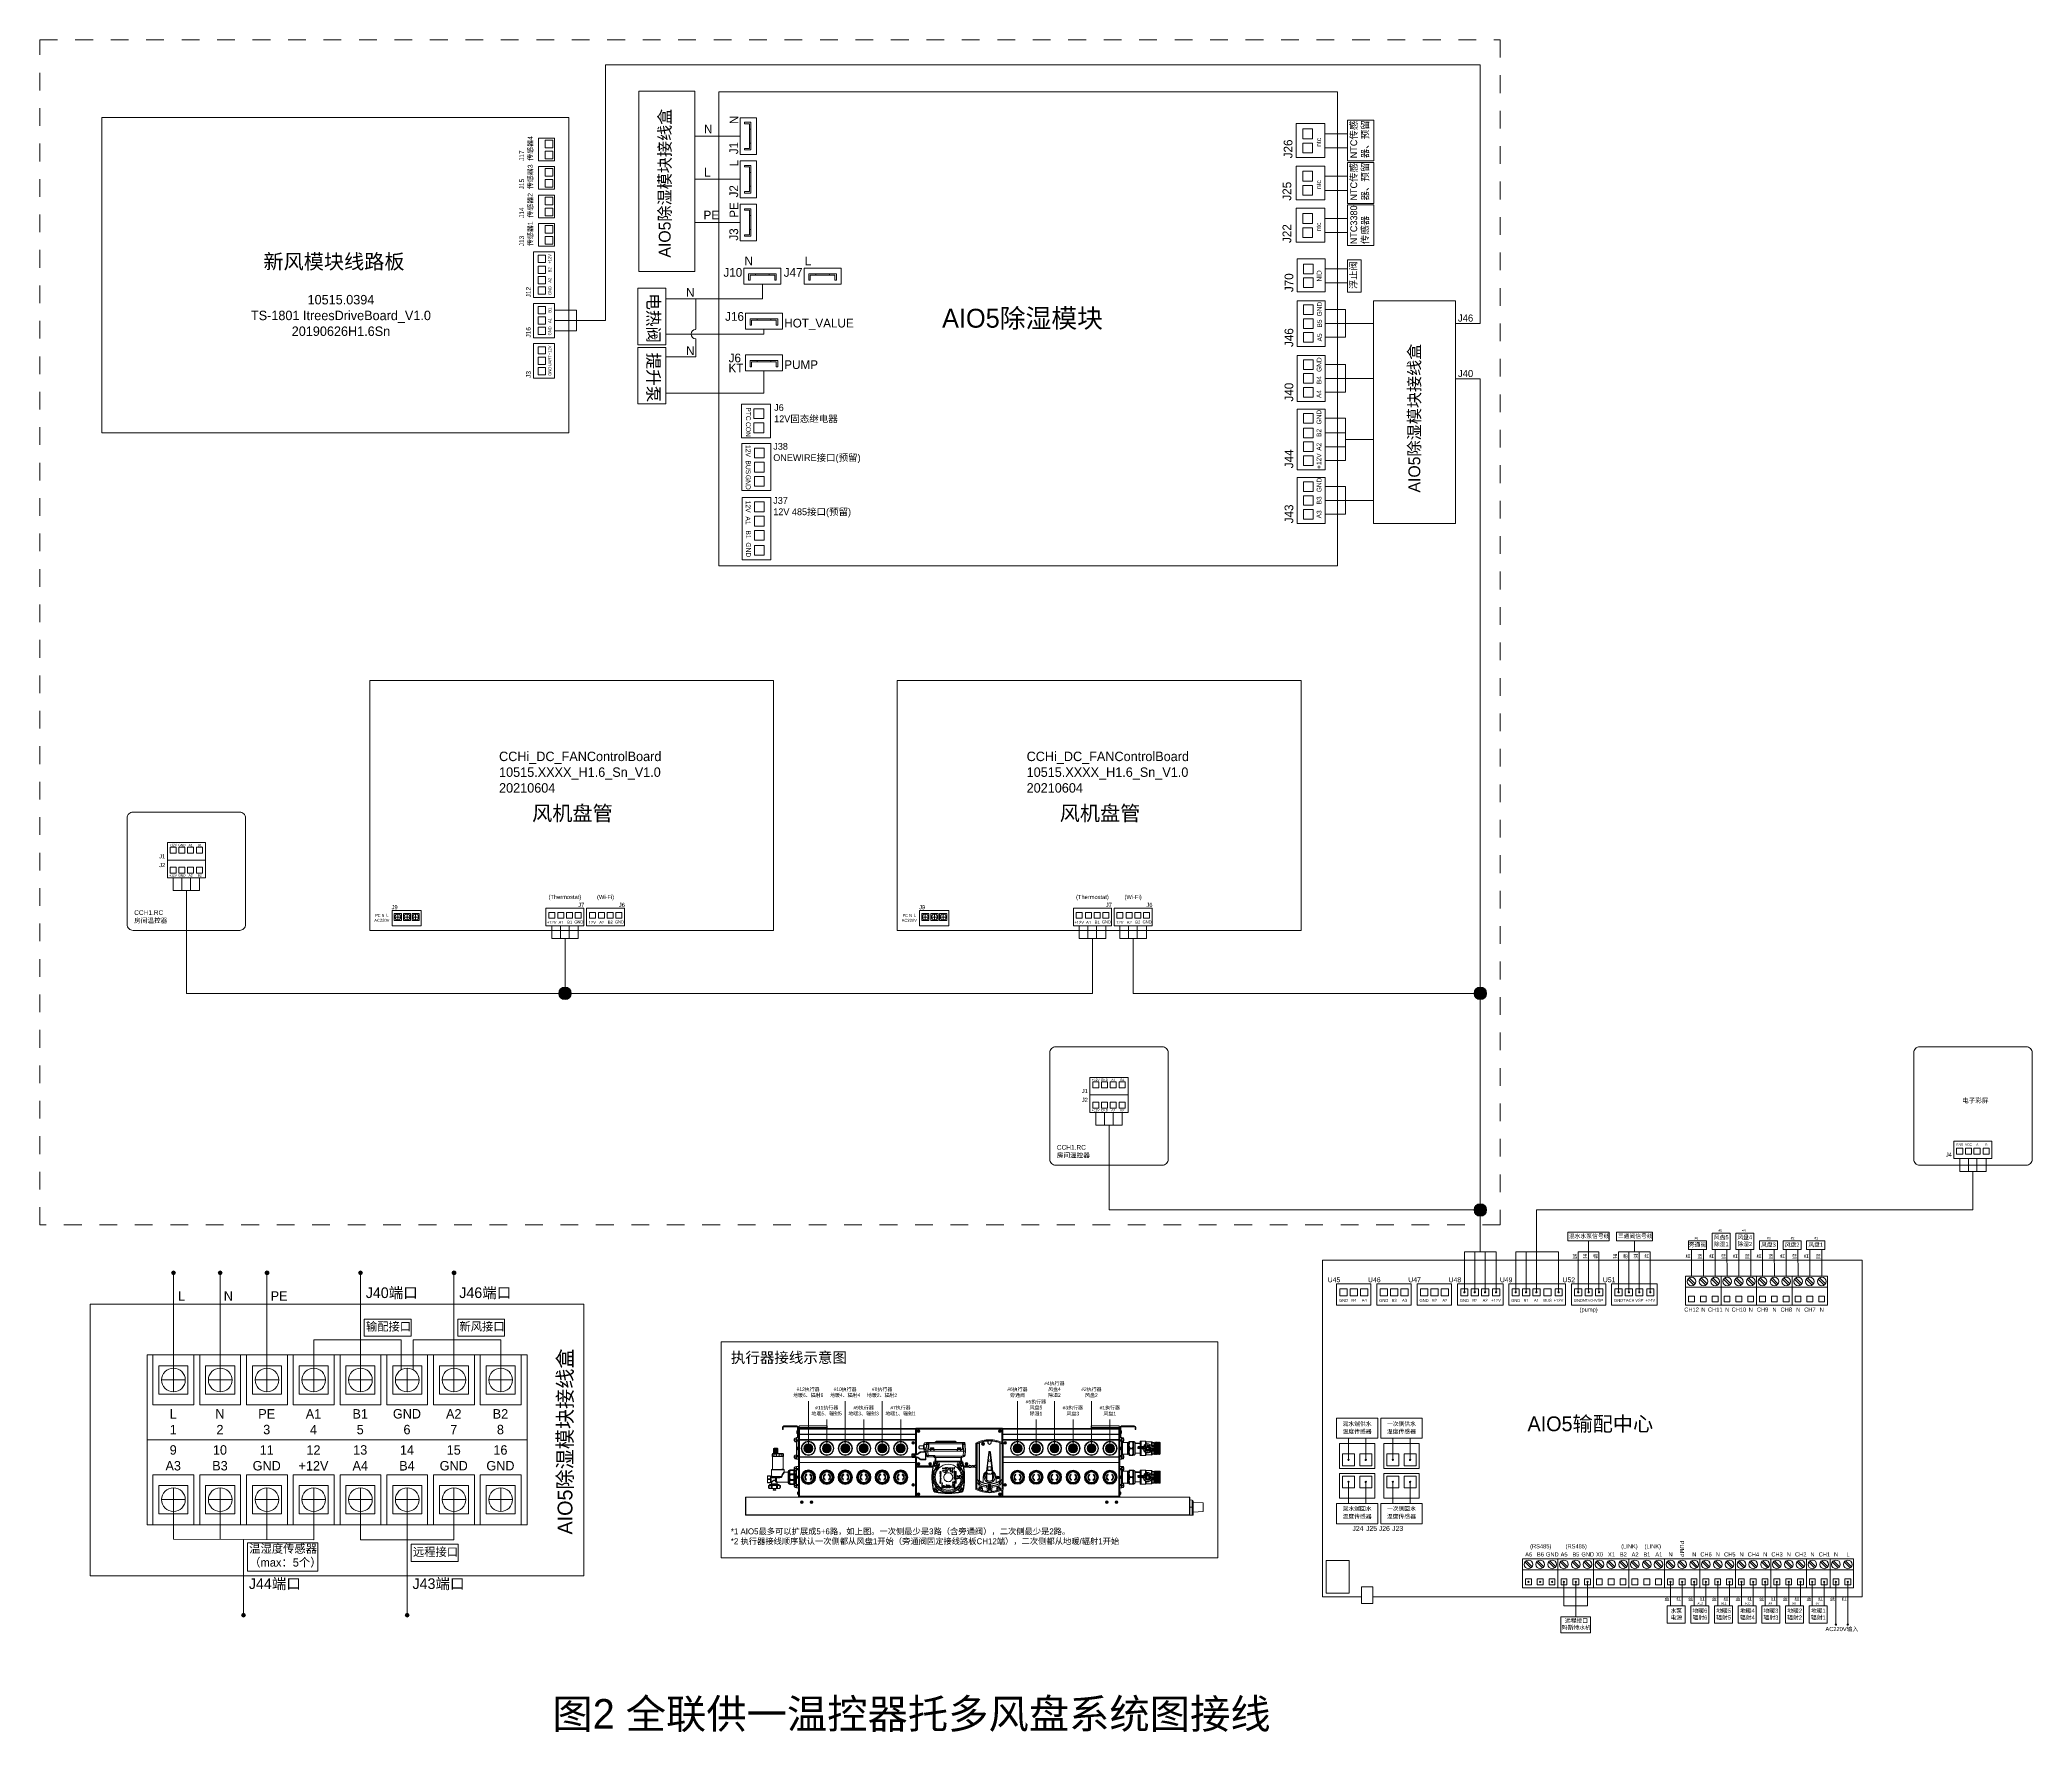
# Model space of a CAD drawing. Header units: millimetres. Extents: x 206 to 1899, y -454 to 296.
# Drawn here: x 1241.5 to 1578.6, y 9.9 to 296.3 of the extents above; entities that cross this region are included whole.
import ezdxf

# ---------------------------------------------------------------- set-up
doc = ezdxf.new("R2010")
doc.units = ezdxf.units.MM
doc.linetypes.add('HIDDEN', pattern=[0.2, 0.1, -0.1])
for name, color, linetype, lineweight in [('文字层', 3, 'Continuous', 15), ('标注层', 2, 'Continuous', 15), ('细实线', 7, 'Continuous', 15)]:
    doc.layers.add(name, color=color, linetype=linetype, lineweight=lineweight)
doc.styles.add('微软雅黑M', font='思源黑体M_1.ttf', dxfattribs={"height": 1})
doc.styles.add('长仿宋', font='', dxfattribs={"height": 3.5})
doc.styles.get('长仿宋').set_extended_font_data('仿宋_GB2312')

# ---------------------------------------------------------------- blocks, each defined once
blk = doc.blocks.new('端子')
at = {"lineweight": 9}
blk.add_line((-3.99, -4.9), (-3.99, 0), dxfattribs=at)
at = {"layer": '细实线', "lineweight": 9}
for p, q in [((-3.99, 0), (0, 0)), ((0, 0), (0, -4.9)), ((-3.99, -1.87), (0, -1.87)), ((-2.6, -1.54), (-3.61, -0.53)), ((-2.38, -1.33), (-3.39, -0.32)), ((-0.6, -1.54), (-1.61, -0.53)), ((-0.38, -1.33), (-1.39, -0.32)), ((0, -4.9), (-3.99, -4.9)), ((-3.49, -3.4), (-2.5, -3.4)), ((-3.49, -4.39), (-3.49, -3.4)), ((-2.5, -4.39), (-3.49, -4.39)), ((-2.5, -3.4), (-2.5, -4.39)), ((-1.49, -3.4), (-0.5, -3.4)), ((-1.49, -4.39), (-1.49, -3.4)), ((-0.5, -4.39), (-1.49, -4.39)), ((-0.5, -3.4), (-0.5, -4.39))]:
    blk.add_line(p, q, dxfattribs=at)
for centre in [(-2.99, -0.93), (-0.99, -0.93)]:
    blk.add_circle(centre, 0.73, dxfattribs=at)
blk = doc.blocks.new('接线端子3')
at = {"layer": '细实线', "lineweight": 9}
for p, q in [((-6, 0), (0, 0)), ((-6, -1.87), (-6, 0)), ((0, 0), (0, -4.9)), ((-6, -1.87), (0, -1.87)), ((-6, -1.87), (-6, -4.9)), ((-4.6, -1.54), (-5.61, -0.53)), ((-4.38, -1.33), (-5.39, -0.32)), ((-2.6, -1.54), (-3.61, -0.53)), ((-2.38, -1.33), (-3.39, -0.32)), ((-0.6, -1.54), (-1.61, -0.53)), ((-0.38, -1.33), (-1.39, -0.32)), ((0, -4.9), (-6, -4.9)), ((-5.49, -3.4), (-4.5, -3.4)), ((-5.49, -4.39), (-5.49, -3.4)), ((-4.5, -4.39), (-5.49, -4.39)), ((-4.5, -3.4), (-4.5, -4.39)), ((-3.49, -3.4), (-2.5, -3.4)), ((-3.49, -4.39), (-3.49, -3.4)), ((-2.5, -4.39), (-3.49, -4.39)), ((-2.5, -3.4), (-2.5, -4.39)), ((-1.49, -3.4), (-0.5, -3.4)), ((-1.49, -4.39), (-1.49, -3.4)), ((-0.5, -4.39), (-1.49, -4.39)), ((-0.5, -3.4), (-0.5, -4.39))]:
    blk.add_line(p, q, dxfattribs=at)
for centre in [(-4.99, -0.93), (-2.99, -0.93), (-0.99, -0.93)]:
    blk.add_circle(centre, 0.73, dxfattribs=at)

msp = doc.modelspace()

# ---------------------------------------------------------------- hatches: boundary and pattern name
at = {"lineweight": 9}
h = msp.add_hatch(color=256, dxfattribs=at)
h.dxf.hatch_style = 1
h.paths.add_polyline_path([(1264.11, 87.98, 0.414214), (1263.79, 87.66), (1264.11, 87.66)])
h.paths.add_polyline_path([(1264.11, 87.66), (1264.11, 87.98, 0.414214), (1263.79, 87.66)], flags=17)
h.paths.add_polyline_path([(1264.11, 87.98, 0.414214), (1263.79, 87.66, 0.414214), (1264.11, 87.34)])
h.paths.add_polyline_path([(1264.11, 87.34, 0.414214), (1264.43, 87.66, 0.414214), (1264.11, 87.98)])
h = msp.add_hatch(color=256, dxfattribs=at)
h.dxf.hatch_style = 1
h.paths.add_polyline_path([(1272.02, 87.98, 0.414214), (1271.7, 87.66), (1272.02, 87.66)])
h.paths.add_polyline_path([(1272.02, 87.66), (1272.02, 87.98, 0.414214), (1271.7, 87.66)], flags=17)
h.paths.add_polyline_path([(1272.02, 87.98, 0.414214), (1271.7, 87.66, 0.414214), (1272.02, 87.34)])
h.paths.add_polyline_path([(1272.02, 87.34, 0.414214), (1272.34, 87.66, 0.414214), (1272.02, 87.98)])
h = msp.add_hatch(color=256, dxfattribs=at)
h.dxf.hatch_style = 1
h.paths.add_polyline_path([(1279.93, 87.98, 0.414214), (1279.61, 87.66), (1279.93, 87.66)])
h.paths.add_polyline_path([(1279.93, 87.66), (1279.93, 87.98, 0.414214), (1279.61, 87.66)], flags=17)
h.paths.add_polyline_path([(1279.93, 87.98, 0.414214), (1279.61, 87.66, 0.414214), (1279.93, 87.34)])
h.paths.add_polyline_path([(1279.93, 87.34, 0.414214), (1280.25, 87.66, 0.414214), (1279.93, 87.98)])
h = msp.add_hatch(color=256, dxfattribs=at)
h.dxf.hatch_style = 1
h.paths.add_polyline_path([(1295.75, 87.98, 0.414214), (1295.43, 87.66), (1295.75, 87.66)])
h.paths.add_polyline_path([(1295.75, 87.66), (1295.75, 87.98, 0.414214), (1295.43, 87.66)], flags=17)
h.paths.add_polyline_path([(1295.75, 87.98, 0.414214), (1295.43, 87.66, 0.414214), (1295.75, 87.34)])
h.paths.add_polyline_path([(1295.75, 87.34, 0.414214), (1296.07, 87.66, 0.414214), (1295.75, 87.98)])
h = msp.add_hatch(color=256, dxfattribs=at)
h.dxf.hatch_style = 1
h.paths.add_polyline_path([(1311.57, 87.98, 0.414214), (1311.25, 87.66), (1311.57, 87.66)])
h.paths.add_polyline_path([(1311.57, 87.66), (1311.57, 87.98, 0.414214), (1311.25, 87.66)], flags=17)
h.paths.add_polyline_path([(1311.57, 87.98, 0.414214), (1311.25, 87.66, 0.414214), (1311.57, 87.34)])
h.paths.add_polyline_path([(1311.57, 87.34, 0.414214), (1311.88, 87.66, 0.414214), (1311.57, 87.98)])
h = msp.add_hatch(color=256, dxfattribs=at)
h.dxf.hatch_style = 1
h.paths.add_polyline_path([(1482.63, 84.35, 1), (1482.41, 84.35, 1)])
h = msp.add_hatch(color=256, dxfattribs=at)
h.dxf.hatch_style = 1
h.paths.add_polyline_path([(1484.38, 84.35, 1), (1484.16, 84.35, 1)])
h = msp.add_hatch(color=256, dxfattribs=at)
h.dxf.hatch_style = 1
h.paths.add_polyline_path([(1486.14, 84.35, 1), (1485.92, 84.35, 1)])
h = msp.add_hatch(color=256, dxfattribs=at)
h.dxf.hatch_style = 1
h.paths.add_polyline_path([(1488, 84.35, 1), (1487.78, 84.35, 1)])
h = msp.add_hatch(color=256, dxfattribs=at)
h.dxf.hatch_style = 1
h.paths.add_polyline_path([(1491.31, 84.35, 1), (1491.09, 84.35, 1)])
h = msp.add_hatch(color=256, dxfattribs=at)
h.dxf.hatch_style = 1
h.paths.add_polyline_path([(1493.06, 84.35, 1), (1492.84, 84.35, 1)])
h = msp.add_hatch(color=256, dxfattribs=at)
h.dxf.hatch_style = 1
h.paths.add_polyline_path([(1494.82, 84.35, 1), (1494.6, 84.35, 1)])
h = msp.add_hatch(color=256, dxfattribs=at)
h.dxf.hatch_style = 1
h.paths.add_polyline_path([(1498.58, 84.35, 1), (1498.36, 84.35, 1)])
h = msp.add_hatch(color=256, dxfattribs=at)
h.dxf.hatch_style = 1
h.paths.add_polyline_path([(1501.9, 84.35, 1), (1501.68, 84.35, 1)])
h = msp.add_hatch(color=256, dxfattribs=at)
h.dxf.hatch_style = 1
h.paths.add_polyline_path([(1503.66, 84.35, 1), (1503.44, 84.35, 1)])
h = msp.add_hatch(color=256, dxfattribs=at)
h.dxf.hatch_style = 1
h.paths.add_polyline_path([(1505.42, 84.35, 1), (1505.2, 84.35, 1)])
h = msp.add_hatch(color=256, dxfattribs=at)
h.dxf.hatch_style = 1
h.paths.add_polyline_path([(1508.72, 84.35, 1), (1508.5, 84.35, 1)])
h = msp.add_hatch(color=256, dxfattribs=at)
h.dxf.hatch_style = 1
h.paths.add_polyline_path([(1510.47, 84.35, 1), (1510.25, 84.35, 1)])
h = msp.add_hatch(color=256, dxfattribs=at)
h.dxf.hatch_style = 1
h.paths.add_polyline_path([(1512.23, 84.35, 1), (1512.01, 84.35, 1)])
h = msp.add_hatch(color=256, dxfattribs=at)
h.dxf.hatch_style = 1
h.paths.add_polyline_path([(1514.09, 84.35, 1), (1513.87, 84.35, 1)])
h = msp.add_hatch(color=256, dxfattribs=at)
h.dxf.hatch_style = 1
h.paths.add_polyline_path([(1370.98, 57.94, 1), (1372.07, 57.94, 1)])
h = msp.add_hatch(color=256, dxfattribs=at)
h.dxf.hatch_style = 1
h.paths.add_polyline_path([(1374.11, 57.94, 1), (1375.2, 57.94, 1)])
h = msp.add_hatch(color=256, dxfattribs=at)
h.dxf.hatch_style = 1
h.paths.add_polyline_path([(1377.23, 57.94, 1), (1378.32, 57.94, 1)])
h = msp.add_hatch(color=256, dxfattribs=at)
h.dxf.hatch_style = 1
h.paths.add_polyline_path([(1380.36, 57.94, 1), (1381.45, 57.94, 1)])
h = msp.add_hatch(color=256, dxfattribs=at)
h.dxf.hatch_style = 1
h.paths.add_polyline_path([(1383.48, 57.94, 1), (1384.57, 57.94, 1)])
h = msp.add_hatch(color=256, dxfattribs=at)
h.dxf.hatch_style = 1
h.paths.add_polyline_path([(1386.61, 57.94, 1), (1387.7, 57.94, 1)])
h = msp.add_hatch(color=256, dxfattribs=at)
h.dxf.hatch_style = 1
h.paths.add_polyline_path([(1406.39, 57.94, 1), (1407.48, 57.94, 1)])
h = msp.add_hatch(color=256, dxfattribs=at)
h.dxf.hatch_style = 1
h.paths.add_polyline_path([(1409.51, 57.94, 1), (1410.61, 57.94, 1)])
h = msp.add_hatch(color=256, dxfattribs=at)
h.dxf.hatch_style = 1
h.paths.add_polyline_path([(1412.64, 57.94, 1), (1413.73, 57.94, 1)])
h = msp.add_hatch(color=256, dxfattribs=at)
h.dxf.hatch_style = 1
h.paths.add_polyline_path([(1415.76, 57.94, 1), (1416.86, 57.94, 1)])
h = msp.add_hatch(color=256, dxfattribs=at)
h.dxf.hatch_style = 1
h.paths.add_polyline_path([(1418.89, 57.94, 1), (1419.98, 57.94, 1)])
h = msp.add_hatch(color=256, dxfattribs=at)
h.dxf.hatch_style = 1
h.paths.add_polyline_path([(1423.11, 57.94, 1), (1422.01, 57.94, 1)])
h = msp.add_hatch(color=256, dxfattribs=at)
h.dxf.hatch_style = 1
h.paths.add_polyline_path([(1463.03, 55.99, 1), (1462.81, 55.99, 1)])
h = msp.add_hatch(color=256, dxfattribs=at)
h.dxf.hatch_style = 1
h.paths.add_polyline_path([(1465.95, 55.99, 1), (1465.73, 55.99, 1)])
h = msp.add_hatch(color=256, dxfattribs=at)
h.dxf.hatch_style = 1
h.paths.add_polyline_path([(1470.53, 55.99, 1), (1470.31, 55.99, 1)])
h = msp.add_hatch(color=256, dxfattribs=at)
h.dxf.hatch_style = 1
h.paths.add_polyline_path([(1473.45, 55.99, 1), (1473.23, 55.99, 1)])
h = msp.add_hatch(color=256, dxfattribs=at)
h.dxf.hatch_style = 1
h.paths.add_polyline_path([(1462.81, 52.26, 1), (1463.03, 52.26, 1)])
h = msp.add_hatch(color=256, dxfattribs=at)
h.dxf.hatch_style = 1
h.paths.add_polyline_path([(1465.73, 52.26, 1), (1465.95, 52.26, 1)])
h = msp.add_hatch(color=256, dxfattribs=at)
h.dxf.hatch_style = 1
h.paths.add_polyline_path([(1470.31, 52.26, 1), (1470.53, 52.26, 1)])
h = msp.add_hatch(color=256, dxfattribs=at)
h.dxf.hatch_style = 1
h.paths.add_polyline_path([(1473.23, 52.26, 1), (1473.45, 52.26, 1)])
h = msp.add_hatch(color=256, dxfattribs=at)
h.dxf.hatch_style = 1
h.paths.add_polyline_path([(1493.47, 35.35, 1), (1493.25, 35.35, 1)])
h = msp.add_hatch(color=256, dxfattribs=at)
h.dxf.hatch_style = 1
h.paths.add_polyline_path([(1495.47, 35.35, 1), (1495.25, 35.35, 1)])
h = msp.add_hatch(color=256, dxfattribs=at)
h.dxf.hatch_style = 1
h.paths.add_polyline_path([(1497.47, 35.35, 1), (1497.25, 35.35, 1)])
h = msp.add_hatch(color=256, dxfattribs=at)
h.dxf.hatch_style = 1
h.paths.add_polyline_path([(1499.47, 35.35, 1), (1499.25, 35.35, 1)])
h = msp.add_hatch(color=256, dxfattribs=at)
h.dxf.hatch_style = 1
h.paths.add_polyline_path([(1501.47, 35.35, 1), (1501.25, 35.35, 1)])
h = msp.add_hatch(color=256, dxfattribs=at)
h.dxf.hatch_style = 1
h.paths.add_polyline_path([(1503.47, 35.35, 1), (1503.25, 35.35, 1)])
h = msp.add_hatch(color=256, dxfattribs=at)
h.dxf.hatch_style = 1
h.paths.add_polyline_path([(1517.49, 35.35, 1), (1517.27, 35.35, 1)])
h = msp.add_hatch(color=256, dxfattribs=at)
h.dxf.hatch_style = 1
h.paths.add_polyline_path([(1519.49, 35.35, 1), (1519.27, 35.35, 1)])
h = msp.add_hatch(color=256, dxfattribs=at)
h.dxf.hatch_style = 1
h.paths.add_polyline_path([(1521.49, 35.35, 1), (1521.27, 35.35, 1)])
h = msp.add_hatch(color=256, dxfattribs=at)
h.dxf.hatch_style = 1
h.paths.add_polyline_path([(1523.49, 35.35, 1), (1523.27, 35.35, 1)])
h = msp.add_hatch(color=256, dxfattribs=at)
h.dxf.hatch_style = 1
h.paths.add_polyline_path([(1525.49, 35.35, 1), (1525.27, 35.35, 1)])
h = msp.add_hatch(color=256, dxfattribs=at)
h.dxf.hatch_style = 1
h.paths.add_polyline_path([(1527.49, 35.35, 1), (1527.27, 35.35, 1)])
h = msp.add_hatch(color=256, dxfattribs=at)
h.dxf.hatch_style = 1
h.paths.add_polyline_path([(1529.5, 35.35, 1), (1529.28, 35.35, 1)])
h = msp.add_hatch(color=256, dxfattribs=at)
h.dxf.hatch_style = 1
h.paths.add_polyline_path([(1531.5, 35.35, 1), (1531.28, 35.35, 1)])
h = msp.add_hatch(color=256, dxfattribs=at)
h.dxf.hatch_style = 1
h.paths.add_polyline_path([(1533.5, 35.35, 1), (1533.28, 35.35, 1)])
h = msp.add_hatch(color=256, dxfattribs=at)
h.dxf.hatch_style = 1
h.paths.add_polyline_path([(1535.5, 35.35, 1), (1535.28, 35.35, 1)])
h = msp.add_hatch(color=256, dxfattribs=at)
h.dxf.hatch_style = 1
h.paths.add_polyline_path([(1537.5, 35.35, 1), (1537.28, 35.35, 1)])
h = msp.add_hatch(color=256, dxfattribs=at)
h.dxf.hatch_style = 1
h.paths.add_polyline_path([(1539.5, 35.35, 1), (1539.28, 35.35, 1)])
h = msp.add_hatch(color=256, dxfattribs=at)
h.dxf.hatch_style = 1
h.paths.add_polyline_path([(1541.5, 35.35, 1), (1541.28, 35.35, 1)])
h = msp.add_hatch(color=256, dxfattribs=at)
h.dxf.hatch_style = 1
h.paths.add_polyline_path([(1543.5, 35.35, 1), (1543.28, 35.35, 1)])
h = msp.add_hatch(color=256, dxfattribs=at)
h.dxf.hatch_style = 1
h.paths.add_polyline_path([(1545.49, 35.35, 1), (1545.27, 35.35, 1)])
h = msp.add_hatch(color=256, dxfattribs=at)
h.dxf.hatch_style = 1
h.paths.add_polyline_path([(1547.49, 35.35, 1), (1547.27, 35.35, 1)])
h = msp.add_hatch(color=256, dxfattribs=at)
h.dxf.hatch_style = 1
h.paths.add_polyline_path([(1275.97, 30.02, 0.414214), (1275.65, 29.7), (1275.97, 29.7)])
h.paths.add_polyline_path([(1275.97, 29.7), (1275.97, 30.02, 0.414214), (1275.65, 29.7)], flags=17)
h.paths.add_polyline_path([(1275.97, 30.02, 0.414214), (1275.65, 29.7, 0.414214), (1275.97, 29.38)])
h.paths.add_polyline_path([(1275.97, 29.38, 0.414214), (1276.29, 29.7, 0.414214), (1275.97, 30.02)])
h = msp.add_hatch(color=256, dxfattribs=at)
h.dxf.hatch_style = 1
h.paths.add_polyline_path([(1303.66, 30.02, 0.414214), (1303.34, 29.7), (1303.66, 29.7)])
h.paths.add_polyline_path([(1303.66, 29.7), (1303.66, 30.02, 0.414214), (1303.34, 29.7)], flags=17)
h.paths.add_polyline_path([(1303.66, 30.02, 0.414214), (1303.34, 29.7, 0.414214), (1303.66, 29.38)])
h.paths.add_polyline_path([(1303.66, 29.38, 0.414214), (1303.97, 29.7, 0.414214), (1303.66, 30.02)])
at = {"layer": '细实线', "lineweight": 9}
h = msp.add_hatch(color=256, dxfattribs=at)
h.dxf.hatch_style = 1
h.paths.add_polyline_path([(1330.36, 136), (1330.36, 134.94), (1331.42, 134.94, 0.414214)])
h.paths.add_polyline_path([(1331.42, 134.94), (1330.36, 134.94), (1330.36, 133.88, 0.414214)])
h.paths.add_polyline_path([(1330.36, 136, 0.414214), (1329.3, 134.94, 0.414214), (1330.36, 133.88)])
h = msp.add_hatch(color=256, dxfattribs=at)
h.dxf.hatch_style = 1
h.paths.add_polyline_path([(1485.21, 136), (1485.21, 134.94), (1486.26, 134.94, 0.414214)])
h.paths.add_polyline_path([(1486.26, 134.94), (1485.21, 134.94), (1485.21, 133.88, 0.414214)])
h.paths.add_polyline_path([(1485.21, 136, 0.414214), (1484.15, 134.94, 0.414214), (1485.21, 133.88)])
h = msp.add_hatch(color=256, dxfattribs=at)
h.dxf.hatch_style = 1
h.paths.add_polyline_path([(1485.21, 99.34), (1485.21, 98.28), (1486.26, 98.28, 0.414214)])
h.paths.add_polyline_path([(1486.26, 98.28), (1485.21, 98.28), (1485.21, 97.22, 0.414214)])
h.paths.add_polyline_path([(1485.21, 99.34, 0.414214), (1484.15, 98.28, 0.414214), (1485.21, 97.22)])

# ---------------------------------------------------------------- linework, layer by layer
at = {"color": 3, "lineweight": 9}
for p, q in [((1356.38, 287.53), (1356.38, 207.27)), ((1452.9, 287.53), (1356.38, 287.53)), ((1452.9, 287.53), (1461.03, 287.53)), ((1461.03, 207.27), (1461.03, 287.53)), ((1356.38, 207.27), (1452.9, 207.27)), ((1452.9, 207.27), (1461.03, 207.27))]:
    msp.add_line(p, q, dxfattribs=at)
at = {"lineweight": 9}
for p, q in [((1360.02, 280.02), (1352.34, 280.02)), ((1458.93, 280.4), (1462.76, 280.4)), ((1458.93, 278.01), (1462.76, 278.01)), ((1458.93, 273.24), (1462.76, 273.24)), ((1360.02, 272.71), (1352.34, 272.71)), ((1458.93, 270.84), (1462.76, 270.84)), ((1360.02, 265.4), (1352.34, 265.4)), ((1458.93, 266.07), (1462.76, 266.07)), ((1458.93, 263.68), (1462.76, 263.68)), ((1458.98, 257.54), (1462.72, 257.54)), ((1363.75, 254.96), (1363.75, 252.48)), ((1458.98, 255.21), (1462.72, 255.21)), ((1363.75, 252.48), (1347.41, 252.48)), ((1352.48, 252.48), (1352.48, 247.32)), ((1364.02, 246.52), (1347.41, 246.52)), ((1364.02, 247.33), (1364.02, 246.52)), ((1352.48, 245.72), (1352.48, 242.65)), ((1347.41, 242.65), (1352.48, 242.65)), ((1364.02, 240.3), (1364.02, 236.5)), ((1364.02, 236.5), (1347.41, 236.5)), ((1302.07, 148.36), (1302.07, 147.36)), ((1303.63, 148.36), (1303.63, 147.36)), ((1305.09, 148.36), (1305.09, 147.36)), ((1391.32, 148.36), (1391.32, 147.36)), ((1392.88, 148.36), (1392.88, 147.36)), ((1394.35, 148.36), (1394.35, 147.36)), ((1301.56, 147.86), (1302.57, 147.86)), ((1303.11, 147.86), (1304.13, 147.86)), ((1304.58, 147.86), (1305.59, 147.86)), ((1328.12, 146.37), (1328.12, 144.22)), ((1329.58, 146.37), (1329.58, 144.22)), ((1331.05, 146.37), (1331.05, 144.22)), ((1332.6, 146.37), (1332.6, 144.22)), ((1390.81, 147.86), (1391.82, 147.86)), ((1392.37, 147.86), (1393.38, 147.86)), ((1393.84, 147.86), (1394.85, 147.86)), ((1417.37, 146.37), (1417.37, 144.22)), ((1418.83, 146.37), (1418.83, 144.22)), ((1420.3, 146.37), (1420.3, 144.22)), ((1421.85, 146.37), (1421.85, 144.22)), ((1424.25, 146.37), (1424.25, 144.22)), ((1425.71, 146.37), (1425.71, 144.22)), ((1427.18, 146.37), (1427.18, 144.22)), ((1428.73, 146.37), (1428.73, 144.22)), ((1328.12, 144.22), (1332.6, 144.22)), ((1417.37, 144.22), (1421.85, 144.22)), ((1424.25, 144.22), (1428.73, 144.22)), ((1566.33, 106.97), (1566.33, 104.82)), ((1566.33, 104.82), (1570.8, 104.82)), ((1567.79, 106.97), (1567.79, 104.82)), ((1569.25, 106.97), (1569.25, 104.82)), ((1570.8, 106.97), (1570.8, 104.82)), ((1260.65, 73.78), (1260.65, 65.33)), ((1264.11, 71.51), (1264.11, 67.5)), ((1267.56, 73.78), (1267.56, 65.33)), ((1268.56, 73.78), (1268.56, 65.33)), ((1272.02, 71.51), (1272.02, 67.5)), ((1275.47, 73.78), (1275.47, 65.33)), ((1276.47, 73.78), (1276.47, 65.33)), ((1279.93, 71.51), (1279.93, 67.5)), ((1283.38, 73.78), (1283.38, 65.33)), ((1284.38, 73.78), (1284.38, 65.33)), ((1287.84, 71.51), (1287.84, 67.5)), ((1291.29, 73.78), (1291.29, 65.33)), ((1292.29, 73.78), (1292.29, 65.33)), ((1295.75, 71.51), (1295.75, 67.5)), ((1299.2, 73.78), (1299.2, 65.33)), ((1300.2, 73.78), (1300.2, 65.33)), ((1303.66, 71.51), (1303.66, 67.5)), ((1307.11, 73.78), (1307.11, 65.33)), ((1308.11, 73.78), (1308.11, 65.33)), ((1311.57, 71.51), (1311.57, 67.5)), ((1315.02, 73.78), (1315.02, 65.33)), ((1316.02, 73.78), (1316.02, 65.33)), ((1319.48, 71.51), (1319.48, 67.5)), ((1322.93, 73.78), (1322.93, 65.33)), ((1262.06, 69.51), (1266.11, 69.51)), ((1269.97, 69.51), (1274.02, 69.51)), ((1277.88, 69.51), (1281.93, 69.51)), ((1285.79, 69.51), (1289.84, 69.51)), ((1293.7, 69.51), (1297.75, 69.51)), ((1301.61, 69.51), (1305.66, 69.51)), ((1309.52, 69.51), (1313.57, 69.51)), ((1317.43, 69.51), (1321.48, 69.51)), ((1260.65, 65.33), (1267.56, 65.33)), ((1268.56, 65.33), (1275.47, 65.33)), ((1276.47, 65.33), (1283.38, 65.33)), ((1284.38, 65.33), (1291.29, 65.33)), ((1292.29, 65.33), (1299.2, 65.33)), ((1300.2, 65.33), (1307.11, 65.33)), ((1308.11, 65.33), (1315.02, 65.33)), ((1316.02, 65.33), (1322.93, 65.33)), ((1371.53, 57.94), (1371.53, 65.93)), ((1377.78, 57.94), (1377.78, 65.93)), ((1384.03, 57.94), (1384.03, 65.93)), ((1406.93, 57.94), (1406.93, 65.93)), ((1413.18, 57.94), (1413.18, 65.93)), ((1419.43, 57.94), (1419.43, 65.93)), ((1374.65, 57.94), (1374.65, 62.83)), ((1380.9, 57.94), (1380.9, 62.83)), ((1387.15, 57.94), (1387.15, 62.83)), ((1410.06, 57.94), (1410.06, 62.83)), ((1416.31, 57.94), (1416.31, 62.83)), ((1422.56, 57.94), (1422.56, 62.83)), ((1259.65, 59.38), (1323.93, 59.38)), ((1260.65, 53.44), (1267.56, 53.44)), ((1260.65, 53.44), (1267.56, 53.44)), ((1260.65, 44.99), (1260.65, 53.44)), ((1264.11, 47.26), (1264.11, 51.27)), ((1267.56, 44.99), (1267.56, 53.44)), ((1268.56, 53.44), (1275.47, 53.44)), ((1268.56, 53.44), (1275.47, 53.44)), ((1268.56, 44.99), (1268.56, 53.44)), ((1272.02, 47.26), (1272.02, 51.27)), ((1275.47, 44.99), (1275.47, 53.44)), ((1276.47, 53.44), (1283.38, 53.44)), ((1276.47, 53.44), (1283.38, 53.44)), ((1276.47, 44.99), (1276.47, 53.44)), ((1279.93, 47.26), (1279.93, 51.27)), ((1283.38, 44.99), (1283.38, 53.44)), ((1284.38, 53.44), (1291.29, 53.44)), ((1284.38, 53.44), (1291.29, 53.44)), ((1284.38, 44.99), (1284.38, 53.44)), ((1287.84, 47.26), (1287.84, 51.27)), ((1291.29, 44.99), (1291.29, 53.44)), ((1292.29, 53.44), (1299.2, 53.44)), ((1292.29, 53.44), (1299.2, 53.44)), ((1292.29, 44.99), (1292.29, 53.44)), ((1295.75, 47.26), (1295.75, 51.27)), ((1299.2, 44.99), (1299.2, 53.44)), ((1300.2, 53.44), (1307.11, 53.44)), ((1300.2, 53.44), (1307.11, 53.44)), ((1300.2, 44.99), (1300.2, 53.44)), ((1303.66, 47.26), (1303.66, 51.27)), ((1307.11, 44.99), (1307.11, 53.44)), ((1308.11, 53.44), (1315.02, 53.44)), ((1308.11, 53.44), (1315.02, 53.44)), ((1308.11, 44.99), (1308.11, 53.44)), ((1311.57, 47.26), (1311.57, 51.27)), ((1315.02, 44.99), (1315.02, 53.44)), ((1316.02, 53.44), (1322.93, 53.44)), ((1316.02, 53.44), (1322.93, 53.44)), ((1316.02, 44.99), (1316.02, 53.44)), ((1319.48, 47.26), (1319.48, 51.27)), ((1322.93, 44.99), (1322.93, 53.44)), ((1262.06, 49.26), (1266.11, 49.26)), ((1269.97, 49.26), (1274.02, 49.26)), ((1277.88, 49.26), (1281.93, 49.26)), ((1285.79, 49.26), (1289.84, 49.26)), ((1293.7, 49.26), (1297.75, 49.26)), ((1301.61, 49.26), (1305.66, 49.26)), ((1309.52, 49.26), (1313.57, 49.26)), ((1317.43, 49.26), (1321.48, 49.26))]:
    msp.add_line(p, q, dxfattribs=at)
for points in [[(1306.04, 146.37), (1301.1, 146.37), (1301.1, 148.98), (1306.04, 148.98)], [(1302.68, 148.46), (1301.46, 148.46), (1301.46, 147.26), (1302.68, 147.26)], [(1304.24, 148.46), (1303.01, 148.46), (1303.01, 147.26), (1304.24, 147.26)], [(1305.71, 148.46), (1304.48, 148.46), (1304.48, 147.26), (1305.71, 147.26)], [(1333.57, 146.37), (1327.14, 146.37), (1327.14, 149.34), (1333.57, 149.34)], [(1328.62, 148.65), (1327.6, 148.65), (1327.6, 147.65), (1328.62, 147.65)], [(1330.17, 148.65), (1329.15, 148.65), (1329.15, 147.65), (1330.17, 147.65)], [(1331.64, 148.65), (1330.62, 148.65), (1330.62, 147.65), (1331.64, 147.65)], [(1333.1, 148.65), (1332.08, 148.65), (1332.08, 147.65), (1333.1, 147.65)], [(1340.45, 146.37), (1334.02, 146.37), (1334.02, 149.34), (1340.45, 149.34)], [(1335.5, 148.65), (1334.48, 148.65), (1334.48, 147.65), (1335.5, 147.65)], [(1337.05, 148.65), (1336.03, 148.65), (1336.03, 147.65), (1337.05, 147.65)], [(1338.52, 148.65), (1337.49, 148.65), (1337.49, 147.65), (1338.52, 147.65)], [(1339.98, 148.65), (1338.96, 148.65), (1338.96, 147.65), (1339.98, 147.65)], [(1395.3, 146.37), (1390.35, 146.37), (1390.35, 148.98), (1395.3, 148.98)], [(1391.94, 148.46), (1390.71, 148.46), (1390.71, 147.26), (1391.94, 147.26)], [(1393.49, 148.46), (1392.26, 148.46), (1392.26, 147.26), (1393.49, 147.26)], [(1394.96, 148.46), (1393.73, 148.46), (1393.73, 147.26), (1394.96, 147.26)], [(1422.82, 146.37), (1416.39, 146.37), (1416.39, 149.34), (1422.82, 149.34)], [(1417.87, 148.65), (1416.85, 148.65), (1416.85, 147.65), (1417.87, 147.65)], [(1419.42, 148.65), (1418.4, 148.65), (1418.4, 147.65), (1419.42, 147.65)], [(1420.89, 148.65), (1419.87, 148.65), (1419.87, 147.65), (1420.89, 147.65)], [(1422.35, 148.65), (1421.33, 148.65), (1421.33, 147.65), (1422.35, 147.65)], [(1429.7, 146.37), (1423.27, 146.37), (1423.27, 149.34), (1429.7, 149.34)], [(1424.75, 148.65), (1423.73, 148.65), (1423.73, 147.65), (1424.75, 147.65)], [(1426.3, 148.65), (1425.28, 148.65), (1425.28, 147.65), (1426.3, 147.65)], [(1427.77, 148.65), (1426.75, 148.65), (1426.75, 147.65), (1427.77, 147.65)], [(1429.23, 148.65), (1428.21, 148.65), (1428.21, 147.65), (1429.23, 147.65)], [(1565.35, 109.95), (1571.77, 109.95), (1571.77, 106.97), (1565.35, 106.97)], [(1565.81, 108.74), (1566.84, 108.74), (1566.84, 107.74), (1565.81, 107.74)], [(1567.28, 108.74), (1568.3, 108.74), (1568.3, 107.74), (1567.28, 107.74)], [(1568.74, 108.74), (1569.77, 108.74), (1569.77, 107.74), (1568.74, 107.74)], [(1570.29, 108.74), (1571.32, 108.74), (1571.32, 107.74), (1570.29, 107.74)], [(1323.93, 44.99), (1259.65, 44.99), (1259.65, 73.78), (1323.93, 73.78)], [(1266.56, 71.91), (1261.65, 71.91), (1261.65, 67.1), (1266.56, 67.1)], [(1274.47, 71.91), (1269.56, 71.91), (1269.56, 67.1), (1274.47, 67.1)], [(1282.38, 71.91), (1277.47, 71.91), (1277.47, 67.1), (1282.38, 67.1)], [(1290.29, 71.91), (1285.38, 71.91), (1285.38, 67.1), (1290.29, 67.1)], [(1298.2, 71.91), (1293.29, 71.91), (1293.29, 67.1), (1298.2, 67.1)], [(1306.11, 71.91), (1301.2, 71.91), (1301.2, 67.1), (1306.11, 67.1)], [(1314.02, 71.91), (1309.11, 71.91), (1309.11, 67.1), (1314.02, 67.1)], [(1321.93, 71.91), (1317.02, 71.91), (1317.02, 67.1), (1321.93, 67.1)], [(1266.56, 46.86), (1261.65, 46.86), (1261.65, 51.67), (1266.56, 51.67)], [(1274.47, 46.86), (1269.56, 46.86), (1269.56, 51.67), (1274.47, 51.67)], [(1282.38, 46.86), (1277.47, 46.86), (1277.47, 51.67), (1282.38, 51.67)], [(1290.29, 46.86), (1285.38, 46.86), (1285.38, 51.67), (1290.29, 51.67)], [(1298.2, 46.86), (1293.29, 46.86), (1293.29, 51.67), (1298.2, 51.67)], [(1306.11, 46.86), (1301.2, 46.86), (1301.2, 51.67), (1306.11, 51.67)], [(1314.02, 46.86), (1309.11, 46.86), (1309.11, 51.67), (1314.02, 51.67)], [(1321.93, 46.86), (1317.02, 46.86), (1317.02, 51.67), (1321.93, 51.67)]]:
    msp.add_lwpolyline(points, close=True, dxfattribs=at)
msp.add_lwpolyline([(1565.35, 109.95), (1571.77, 109.95)], dxfattribs=at)
for centre, radius in [((1302.07, 147.86), 0.501), ((1303.63, 147.86), 0.501), ((1305.09, 147.86), 0.501), ((1391.32, 147.86), 0.501), ((1392.88, 147.86), 0.501), ((1394.35, 147.86), 0.501), ((1264.11, 87.66), 0.319), ((1272.02, 87.66), 0.319), ((1279.93, 87.66), 0.319), ((1295.75, 87.66), 0.319), ((1311.57, 87.66), 0.319), ((1482.52, 84.35), 0.11), ((1484.27, 84.35), 0.11), ((1486.03, 84.35), 0.11), ((1487.89, 84.35), 0.11), ((1491.2, 84.35), 0.11), ((1492.95, 84.35), 0.11), ((1494.71, 84.35), 0.11), ((1498.47, 84.35), 0.11), ((1501.79, 84.35), 0.11), ((1503.55, 84.35), 0.11), ((1505.31, 84.35), 0.11), ((1508.61, 84.35), 0.11), ((1510.36, 84.35), 0.11), ((1512.12, 84.35), 0.11), ((1513.98, 84.35), 0.11), ((1264.11, 69.51), 2), ((1272.02, 69.51), 2), ((1279.93, 69.51), 2), ((1287.84, 69.51), 2), ((1295.75, 69.51), 2), ((1303.66, 69.51), 2), ((1311.57, 69.51), 2), ((1319.48, 69.51), 2), ((1462.92, 55.99), 0.11), ((1465.84, 55.99), 0.11), ((1470.42, 55.99), 0.11), ((1473.34, 55.99), 0.11), ((1264.11, 49.26), 2), ((1272.02, 49.26), 2), ((1279.93, 49.26), 2), ((1287.84, 49.26), 2), ((1295.75, 49.26), 2), ((1303.66, 49.26), 2), ((1311.57, 49.26), 2), ((1319.48, 49.26), 2), ((1462.92, 52.26), 0.11), ((1465.84, 52.26), 0.11), ((1470.42, 52.26), 0.11), ((1473.34, 52.26), 0.11), ((1493.36, 35.35), 0.11), ((1495.36, 35.35), 0.11), ((1497.36, 35.35), 0.11), ((1499.36, 35.35), 0.11), ((1501.36, 35.35), 0.11), ((1503.36, 35.35), 0.11), ((1517.38, 35.35), 0.11), ((1519.38, 35.35), 0.11), ((1521.38, 35.35), 0.11), ((1523.38, 35.35), 0.11), ((1525.38, 35.35), 0.11), ((1527.38, 35.35), 0.11), ((1529.39, 35.35), 0.11), ((1531.39, 35.35), 0.11), ((1533.39, 35.35), 0.11), ((1535.39, 35.35), 0.11), ((1537.39, 35.35), 0.11), ((1539.39, 35.35), 0.11), ((1541.39, 35.35), 0.11), ((1543.39, 35.35), 0.11), ((1545.38, 35.35), 0.11), ((1547.38, 35.35), 0.11), ((1275.97, 29.7), 0.319), ((1303.66, 29.7), 0.319), ((1545.38, 28.12), 0.11), ((1547.38, 28.12), 0.11)]:
    msp.add_circle(centre, radius, dxfattribs=at)
at = {"layer": '细实线', "lineweight": 9}
for p, q in [((1337.23, 248.81), (1337.23, 292.06)), ((1337.23, 292.06), (1485.21, 292.06)), ((1485.21, 292.06), (1485.21, 248.33)), ((1360.71, 282.11), (1360.71, 282.36)), ((1360.71, 282.36), (1361.79, 282.36)), ((1361.24, 282.11), (1360.71, 282.11)), ((1361.55, 282.11), (1361.24, 282.11)), ((1361.55, 280.02), (1361.55, 282.11)), ((1361.79, 281.19), (1361.55, 281.19)), ((1361.55, 280.02), (1361.55, 277.94)), ((1361.79, 282.36), (1361.79, 280.02)), ((1361.79, 277.69), (1361.79, 280.02)), ((1361.24, 277.94), (1360.71, 277.94)), ((1360.71, 277.94), (1360.71, 277.69)), ((1360.71, 277.69), (1361.79, 277.69)), ((1361.55, 277.94), (1361.24, 277.94)), ((1361.79, 278.85), (1361.55, 278.85)), ((1360.71, 274.8), (1360.71, 275.05)), ((1360.71, 275.05), (1361.79, 275.05)), ((1361.24, 274.8), (1360.71, 274.8)), ((1361.55, 274.8), (1361.24, 274.8)), ((1361.55, 272.71), (1361.55, 274.8)), ((1361.79, 273.88), (1361.55, 273.88)), ((1361.79, 275.05), (1361.79, 272.71)), ((1361.24, 270.62), (1360.71, 270.62)), ((1360.71, 270.62), (1360.71, 270.38)), ((1360.71, 270.38), (1361.79, 270.38)), ((1361.55, 270.62), (1361.24, 270.62)), ((1361.55, 272.71), (1361.55, 270.62)), ((1361.79, 271.54), (1361.55, 271.54)), ((1361.79, 270.38), (1361.79, 272.71)), ((1360.71, 267.49), (1360.71, 267.73)), ((1360.71, 267.73), (1361.79, 267.73)), ((1361.24, 267.49), (1360.71, 267.49)), ((1361.55, 267.49), (1361.24, 267.49)), ((1361.55, 265.4), (1361.55, 267.49)), ((1361.79, 266.57), (1361.55, 266.57)), ((1361.79, 267.73), (1361.79, 265.4)), ((1361.24, 263.31), (1360.71, 263.31)), ((1360.71, 263.31), (1360.71, 263.06)), ((1360.71, 263.06), (1361.79, 263.06)), ((1361.55, 263.31), (1361.24, 263.31)), ((1361.55, 265.4), (1361.55, 263.31)), ((1361.79, 264.23), (1361.55, 264.23)), ((1361.79, 263.06), (1361.79, 265.4)), ((1361.41, 255.65), (1361.41, 256.72)), ((1361.41, 256.72), (1363.75, 256.72)), ((1363.75, 256.48), (1361.66, 256.48)), ((1361.66, 256.48), (1361.66, 256.17)), ((1362.58, 256.72), (1362.58, 256.48)), ((1366.08, 256.72), (1363.75, 256.72)), ((1363.75, 256.48), (1365.84, 256.48)), ((1364.92, 256.72), (1364.92, 256.48)), ((1365.84, 256.48), (1365.84, 256.17)), ((1366.08, 255.65), (1366.08, 256.72)), ((1371.61, 255.65), (1371.61, 256.72)), ((1371.61, 256.72), (1373.95, 256.72)), ((1373.95, 256.48), (1371.86, 256.48)), ((1371.86, 256.48), (1371.86, 256.17)), ((1372.78, 256.72), (1372.78, 256.48)), ((1376.28, 256.72), (1373.95, 256.72)), ((1373.95, 256.48), (1376.03, 256.48)), ((1375.12, 256.72), (1375.12, 256.48)), ((1376.03, 256.48), (1376.03, 256.17)), ((1376.28, 255.65), (1376.28, 256.72)), ((1361.66, 255.65), (1361.41, 255.65)), ((1361.66, 256.17), (1361.66, 255.65)), ((1365.84, 256.17), (1365.84, 255.65)), ((1365.84, 255.65), (1366.08, 255.65)), ((1371.86, 255.65), (1371.61, 255.65)), ((1371.86, 256.17), (1371.86, 255.65)), ((1376.03, 256.17), (1376.03, 255.65)), ((1376.03, 255.65), (1376.28, 255.65)), ((1328.57, 250.58), (1332.28, 250.58)), ((1332.28, 250.58), (1332.28, 247.06)), ((1458.98, 250.67), (1462.42, 250.67)), ((1462.42, 245.98), (1462.42, 250.67)), ((1328.57, 248.81), (1337.23, 248.81)), ((1328.57, 247.06), (1332.28, 247.06)), ((1361.69, 248.02), (1361.69, 249.1)), ((1361.69, 249.1), (1364.02, 249.1)), ((1361.93, 248.02), (1361.69, 248.02)), ((1364.02, 248.86), (1361.93, 248.86)), ((1361.93, 248.86), (1361.93, 248.55)), ((1361.93, 248.55), (1361.93, 248.02)), ((1362.85, 249.1), (1362.85, 248.86)), ((1366.36, 249.1), (1364.02, 249.1)), ((1364.02, 248.86), (1366.11, 248.86)), ((1365.19, 249.1), (1365.19, 248.86)), ((1366.11, 248.86), (1366.11, 248.55)), ((1366.11, 248.55), (1366.11, 248.02)), ((1366.11, 248.02), (1366.36, 248.02)), ((1366.36, 248.02), (1366.36, 249.1)), ((1462.42, 248.33), (1458.98, 248.3)), ((1462.42, 248.33), (1467.14, 248.33)), ((1485.21, 248.33), (1481.02, 248.33)), ((1458.98, 245.98), (1462.42, 245.98)), ((1361.69, 240.99), (1361.69, 242.07)), ((1361.69, 242.07), (1364.02, 242.07)), ((1361.93, 240.99), (1361.69, 240.99)), ((1364.02, 241.83), (1361.93, 241.83)), ((1361.93, 241.83), (1361.93, 241.52)), ((1361.93, 241.52), (1361.93, 240.99)), ((1362.85, 242.07), (1362.85, 241.83)), ((1366.36, 242.07), (1364.02, 242.07)), ((1364.02, 241.83), (1366.11, 241.83)), ((1365.19, 242.07), (1365.19, 241.83)), ((1366.11, 241.83), (1366.11, 241.52)), ((1366.11, 241.52), (1366.11, 240.99)), ((1366.11, 240.99), (1366.36, 240.99)), ((1366.36, 240.99), (1366.36, 242.07)), ((1458.98, 241.35), (1462.42, 241.35)), ((1462.42, 241.35), (1462.42, 236.67)), ((1458.98, 239.02), (1462.42, 239.01)), ((1458.98, 236.67), (1462.42, 236.67)), ((1462.42, 239.01), (1467.14, 239)), ((1485.21, 238.94), (1481.02, 238.94)), ((1485.21, 91.21), (1485.21, 238.94)), ((1458.98, 232.27), (1462.42, 232.27)), ((1458.98, 229.79), (1462.42, 229.79)), ((1462.42, 225.11), (1462.42, 232.27)), ((1458.98, 227.44), (1462.42, 227.44)), ((1462.42, 228.69), (1467.14, 228.69)), ((1458.98, 225.11), (1462.42, 225.11)), ((1458.98, 220.71), (1462.42, 220.71)), ((1462.42, 216.02), (1462.42, 220.71)), ((1462.42, 218.36), (1458.98, 218.36)), ((1458.98, 216.02), (1462.42, 216.02)), ((1462.42, 218.36), (1467.14, 218.36)), ((1264.06, 154.51), (1264.06, 152.36)), ((1264.06, 152.36), (1268.54, 152.36)), ((1265.52, 154.51), (1265.52, 152.36)), ((1266.3, 134.94), (1266.3, 152.36)), ((1266.99, 154.51), (1266.99, 152.36)), ((1268.54, 154.51), (1268.54, 152.36)), ((1330.36, 144.22), (1330.36, 134.94)), ((1419.61, 144.22), (1419.61, 134.94)), ((1426.49, 134.94), (1426.49, 144.22)), ((1419.61, 134.94), (1266.3, 134.94)), ((1485.21, 134.94), (1426.49, 134.94)), ((1420.16, 114.78), (1420.16, 112.63)), ((1421.62, 114.78), (1421.62, 112.63)), ((1423.09, 114.78), (1423.09, 112.63)), ((1424.64, 114.78), (1424.64, 112.63)), ((1420.16, 112.63), (1424.64, 112.63)), ((1422.4, 98.28), (1422.4, 112.63)), ((1568.57, 104.82), (1568.57, 98.28)), ((1485.21, 98.28), (1422.4, 98.28)), ((1494.71, 91.21), (1494.71, 98.28)), ((1494.71, 98.28), (1568.57, 98.28)), ((1482.52, 84.35), (1482.52, 91.21)), ((1482.52, 91.21), (1487.89, 91.21)), ((1484.27, 84.35), (1484.27, 91.21)), ((1486.03, 84.35), (1486.03, 91.21)), ((1487.89, 84.35), (1487.89, 91.21)), ((1491.2, 84.35), (1491.2, 91.21)), ((1491.2, 91.21), (1498.47, 91.21)), ((1492.95, 84.35), (1492.95, 91.21)), ((1494.71, 84.35), (1494.71, 91.21)), ((1498.47, 84.35), (1498.47, 91.21)), ((1501.78, 84.35), (1501.78, 91.21)), ((1501.78, 91.21), (1505.29, 91.21)), ((1503.53, 91.21), (1503.53, 93.06)), ((1503.53, 84.35), (1503.53, 91.21)), ((1503.53, 91.21), (1503.53, 91.21)), ((1505.29, 84.35), (1505.29, 91.21)), ((1508.61, 84.35), (1508.61, 91.21)), ((1508.61, 91.21), (1513.98, 91.21)), ((1510.36, 84.35), (1510.36, 91.21)), ((1511.3, 91.21), (1511.3, 93.06)), ((1512.12, 84.35), (1512.12, 91.21)), ((1513.98, 84.35), (1513.98, 91.21)), ((1264.11, 71.38), (1264.11, 87.66)), ((1272.02, 71.38), (1272.02, 87.66)), ((1279.93, 71.38), (1279.93, 87.66)), ((1295.75, 76.31), (1295.75, 87.66)), ((1311.57, 76.31), (1311.57, 87.66)), ((1287.84, 71.51), (1287.84, 76.31)), ((1302.65, 76.31), (1287.84, 76.31)), ((1295.75, 71.51), (1295.75, 76.31)), ((1302.65, 71.24), (1302.65, 76.31)), ((1304.67, 71.24), (1304.67, 76.31)), ((1304.67, 76.31), (1319.48, 76.31)), ((1311.57, 71.51), (1311.57, 76.31)), ((1319.48, 71.51), (1319.48, 76.31)), ((1390.21, 58.27), (1390.21, 57.99)), ((1462.92, 55.99), (1462.92, 59.65)), ((1465.84, 55.99), (1465.84, 59.65)), ((1470.42, 55.99), (1470.42, 59.65)), ((1473.34, 55.99), (1473.34, 59.65)), ((1389.01, 56.86), (1389.01, 56.52)), ((1462.92, 52.26), (1462.92, 48.6)), ((1465.84, 52.26), (1465.84, 48.6)), ((1470.42, 52.26), (1470.42, 48.6)), ((1473.34, 52.26), (1473.34, 48.6)), ((1264.11, 47.39), (1264.11, 42.59)), ((1272.02, 47.39), (1272.02, 42.59)), ((1279.93, 47.39), (1279.93, 42.59)), ((1287.84, 47.26), (1287.84, 42.46)), ((1295.75, 47.26), (1295.75, 42.46)), ((1303.66, 47.26), (1303.66, 29.7)), ((1311.57, 47.26), (1311.57, 42.46)), ((1264.11, 42.59), (1287.84, 42.46)), ((1275.97, 42.53), (1275.97, 29.7)), ((1295.75, 42.46), (1311.57, 42.46)), ((1499.36, 35.35), (1499.36, 31.27)), ((1501.36, 35.35), (1501.36, 31.27)), ((1503.36, 35.35), (1503.36, 31.27)), ((1499.36, 31.27), (1503.36, 31.27)), ((1501.36, 31.27), (1501.36, 29.42)), ((1501.36, 29.42), (1501.36, 29.42)), ((1501.36, 29.42), (1501.36, 29.42))]:
    msp.add_line(p, q, dxfattribs=at)
at = {"layer": '细实线', "color": 1, "lineweight": 9}
for p, q in [((1520.95, 87.1), (1520.95, 91.61)), ((1524.96, 87.1), (1524.95, 91.61)), ((1528.96, 87.1), (1528.96, 91.61)), ((1532.97, 87.1), (1532.96, 91.61)), ((1536.97, 87.1), (1536.96, 91.61)), ((1540.97, 87.1), (1540.97, 91.61)), ((1519.38, 35.35), (1519.38, 31.27)), ((1523.38, 35.35), (1523.38, 31.27)), ((1527.38, 35.35), (1527.38, 31.27)), ((1531.39, 35.35), (1531.39, 31.27)), ((1535.39, 35.35), (1535.39, 31.27)), ((1539.39, 35.35), (1539.39, 31.27)), ((1543.39, 35.35), (1543.39, 31.27)), ((1547.38, 35.35), (1547.38, 28.23))]:
    msp.add_line(p, q, dxfattribs=at)
at = {"layer": '细实线', "color": 5, "lineweight": 9}
for p, q in [((1522.95, 87.1), (1522.95, 91.61)), ((1526.96, 87.1), (1526.95, 91.61)), ((1530.96, 87.1), (1530.96, 91.61)), ((1534.97, 87.1), (1534.96, 91.61)), ((1538.97, 87.1), (1538.96, 91.61)), ((1542.97, 87.1), (1542.97, 91.61)), ((1517.38, 35.35), (1517.38, 31.27)), ((1521.38, 35.35), (1521.38, 31.27)), ((1525.38, 35.35), (1525.38, 31.27)), ((1529.39, 35.35), (1529.39, 31.27)), ((1533.39, 35.35), (1533.39, 31.27)), ((1537.39, 35.35), (1537.39, 31.27)), ((1541.39, 35.35), (1541.39, 31.27)), ((1545.38, 35.35), (1545.38, 28.23))]:
    msp.add_line(p, q, dxfattribs=at)
at = {"layer": '细实线', "linetype": 'Continuous', "lineweight": 9}
for p, q in [((1367.15, 61.11), (1367.15, 61.49)), ((1367.15, 61.49), (1367.28, 61.49)), ((1367.28, 61.3), (1367.15, 61.3)), ((1367.28, 61.11), (1367.15, 61.11)), ((1367.28, 61.11), (1367.28, 61.49)), ((1367.4, 61.74), (1367.4, 61.61)), ((1367.4, 61.74), (1369.59, 61.74)), ((1367.4, 61.61), (1369.59, 61.61)), ((1369.57, 60.49), (1369.57, 60.86)), ((1369.59, 61.74), (1369.59, 61.61)), ((1369.59, 60.83), (1369.6, 60.85)), ((1369.59, 60.83), (1369.59, 60.83)), ((1369.59, 60.7), (1369.59, 60.65)), ((1369.59, 60.7), (1369.59, 60.7)), ((1369.6, 60.5), (1369.6, 60.85)), ((1369.66, 60.46), (1369.66, 60.89)), ((1369.66, 60.89), (1369.72, 60.89)), ((1369.69, 60.49), (1369.69, 60.86)), ((1369.72, 59.86), (1369.72, 61.49)), ((1369.84, 61.49), (1369.72, 61.49)), ((1369.84, 49.74), (1369.84, 61.49)), ((1369.84, 61.49), (1374.73, 61.49)), ((1369.92, 61.3), (1369.84, 61.3)), ((1369.92, 61.2), (1369.84, 61.2)), ((1369.92, 49.74), (1369.92, 61.3)), ((1369.97, 61.25), (1369.92, 61.25)), ((1369.97, 61.3), (1369.97, 61.74)), ((1369.97, 61.74), (1374.73, 61.74)), ((1369.97, 61.25), (1369.97, 61.3)), ((1389.68, 61.3), (1369.97, 61.3)), ((1370.02, 49.84), (1370.02, 61.2)), ((1370.02, 61.2), (1389.63, 61.2)), ((1374.73, 61.74), (1374.73, 61.3)), ((1389.63, 57.01), (1389.63, 61.2)), ((1389.68, 61.25), (1389.68, 61.3)), ((1389.68, 61.25), (1389.73, 61.25)), ((1389.7, 61.25), (1389.7, 61.33)), ((1389.75, 61.33), (1389.7, 61.33)), ((1389.73, 60.36), (1389.73, 61.25)), ((1389.74, 61.25), (1389.74, 60.35)), ((1389.79, 61.25), (1389.74, 61.25)), ((1389.75, 61.33), (1389.75, 61.38)), ((1389.75, 61.38), (1404.33, 61.38)), ((1389.75, 61.33), (1389.75, 61.25)), ((1404.33, 61.33), (1389.75, 61.33)), ((1389.79, 61.25), (1389.79, 61.3)), ((1404.3, 61.3), (1389.79, 61.3)), ((1389.84, 57.01), (1389.84, 61.2)), ((1389.84, 61.2), (1404.25, 61.2)), ((1390.02, 60.89), (1389.99, 60.89)), ((1389.99, 60.86), (1390.37, 60.86)), ((1390.03, 60.88), (1390.16, 60.87)), ((1390.03, 60.84), (1390.16, 60.86)), ((1390.16, 60.86), (1390.03, 60.86)), ((1390.04, 60.88), (1390.16, 60.87)), ((1390.04, 60.84), (1390.16, 60.86)), ((1390.15, 61.05), (1390.15, 61.02)), ((1390.16, 61.01), (1390.18, 60.88)), ((1390.16, 61), (1390.18, 60.88)), ((1390.16, 60.87), (1390.16, 60.87)), ((1390.16, 60.87), (1390.16, 60.87)), ((1390.16, 60.86), (1390.16, 60.86)), ((1390.16, 60.73), (1390.18, 60.85)), ((1390.16, 60.71), (1390.18, 60.84)), ((1390.18, 60.68), (1390.18, 61.05)), ((1390.2, 61.01), (1390.18, 60.88)), ((1390.18, 60.88), (1390.18, 61.01)), ((1390.2, 61), (1390.18, 60.88)), ((1390.18, 60.88), (1390.18, 60.88)), ((1390.18, 60.88), (1390.18, 60.88)), ((1390.18, 60.88), (1390.18, 60.88)), ((1390.18, 60.88), (1390.18, 60.88)), ((1390.18, 60.84), (1390.18, 60.85)), ((1390.18, 60.84), (1390.18, 60.85)), ((1390.18, 60.84), (1390.18, 60.85)), ((1390.2, 60.73), (1390.18, 60.85)), ((1390.18, 60.71), (1390.18, 60.84)), ((1390.2, 60.71), (1390.18, 60.84)), ((1390.31, 60.88), (1390.19, 60.87)), ((1390.19, 60.87), (1390.2, 60.87)), ((1390.19, 60.87), (1390.2, 60.87)), ((1390.31, 60.84), (1390.19, 60.86)), ((1390.2, 60.86), (1390.19, 60.86)), ((1390.19, 60.86), (1390.2, 60.86)), ((1390.2, 61.05), (1390.2, 61.02)), ((1390.33, 60.88), (1390.2, 60.87)), ((1390.33, 60.84), (1390.2, 60.86)), ((1390.2, 60.86), (1390.33, 60.86)), ((1390.2, 60.68), (1390.2, 60.71)), ((1390.33, 60.89), (1390.36, 60.89)), ((1390.33, 60.84), (1390.36, 60.84)), ((1403.75, 60.89), (1403.72, 60.89)), ((1403.72, 60.86), (1404.1, 60.86)), ((1403.76, 60.88), (1403.89, 60.87)), ((1403.76, 60.84), (1403.89, 60.86)), ((1403.89, 60.86), (1403.76, 60.86)), ((1403.78, 60.88), (1403.89, 60.87)), ((1403.78, 60.84), (1403.89, 60.86)), ((1403.88, 61.05), (1403.88, 61.02)), ((1403.89, 61.01), (1403.91, 60.88)), ((1403.89, 61), (1403.91, 60.88)), ((1403.89, 60.87), (1403.89, 60.87)), ((1403.89, 60.87), (1403.89, 60.87)), ((1403.89, 60.86), (1403.89, 60.86)), ((1403.89, 60.73), (1403.91, 60.85)), ((1403.89, 60.71), (1403.91, 60.84)), ((1403.91, 60.68), (1403.91, 61.05)), ((1403.91, 60.88), (1403.91, 61.01)), ((1403.93, 61.01), (1403.91, 60.88)), ((1403.93, 61), (1403.91, 60.88)), ((1403.91, 60.88), (1403.91, 60.88)), ((1403.91, 60.88), (1403.91, 60.88)), ((1403.91, 60.88), (1403.91, 60.88)), ((1403.91, 60.88), (1403.91, 60.88)), ((1403.91, 60.84), (1403.91, 60.85)), ((1403.91, 60.84), (1403.91, 60.85)), ((1403.91, 60.84), (1403.91, 60.85)), ((1403.93, 60.73), (1403.91, 60.85)), ((1403.91, 60.71), (1403.91, 60.84)), ((1403.93, 60.71), (1403.91, 60.84)), ((1404.04, 60.88), (1403.92, 60.87)), ((1403.92, 60.87), (1403.93, 60.87)), ((1403.92, 60.87), (1403.93, 60.87)), ((1403.93, 60.86), (1403.92, 60.86)), ((1403.92, 60.86), (1403.93, 60.86)), ((1404.04, 60.84), (1403.92, 60.86)), ((1403.93, 61.05), (1403.93, 61.02)), ((1404.06, 60.88), (1403.93, 60.87)), ((1403.93, 60.86), (1404.06, 60.86)), ((1404.06, 60.84), (1403.93, 60.86)), ((1403.93, 60.68), (1403.93, 60.71)), ((1404.07, 60.89), (1404.09, 60.89)), ((1404.07, 60.84), (1404.09, 60.84)), ((1404.25, 58.96), (1404.25, 61.2)), ((1404.3, 61.25), (1404.3, 61.3)), ((1404.3, 61.25), (1404.35, 61.25)), ((1404.33, 61.33), (1404.33, 61.38)), ((1404.33, 61.25), (1404.33, 61.33)), ((1404.33, 61.33), (1404.38, 61.33)), ((1404.35, 60.35), (1404.35, 61.25)), ((1404.36, 61.25), (1404.36, 60.36)), ((1404.41, 61.25), (1404.36, 61.25)), ((1404.38, 61.33), (1404.38, 61.25)), ((1404.41, 61.25), (1404.41, 61.3)), ((1424.12, 61.3), (1404.41, 61.3)), ((1404.46, 58.86), (1404.46, 61.2)), ((1404.46, 61.2), (1424.07, 61.2)), ((1419.36, 61.74), (1424.12, 61.74)), ((1419.36, 61.74), (1419.36, 61.3)), ((1419.36, 61.49), (1424.25, 61.49)), ((1424.07, 49.84), (1424.07, 61.2)), ((1424.12, 61.3), (1424.12, 61.74)), ((1424.12, 61.25), (1424.12, 61.3)), ((1424.12, 61.25), (1424.17, 61.25)), ((1424.25, 61.3), (1424.17, 61.3)), ((1424.17, 49.74), (1424.17, 61.3)), ((1424.25, 61.2), (1424.17, 61.2)), ((1424.25, 61.49), (1424.37, 61.49)), ((1424.25, 61.49), (1424.25, 60.37)), ((1424.37, 61.49), (1424.37, 59.86)), ((1424.43, 60.89), (1424.37, 60.89)), ((1424.43, 60.89), (1424.43, 60.46)), ((1424.48, 60.85), (1424.48, 60.5)), ((1424.49, 60.83), (1424.48, 60.85)), ((1424.49, 60.83), (1424.49, 60.83)), ((1424.5, 60.7), (1424.49, 60.7)), ((1424.49, 60.65), (1424.49, 60.7)), ((1424.5, 61.74), (1426.68, 61.74)), ((1424.5, 61.74), (1424.5, 61.61)), ((1424.5, 61.61), (1426.68, 61.61)), ((1426.68, 61.74), (1426.68, 61.61)), ((1426.93, 61.49), (1426.81, 61.49)), ((1426.81, 61.11), (1426.81, 61.49)), ((1426.81, 61.3), (1426.93, 61.3)), ((1426.81, 61.11), (1426.93, 61.11)), ((1426.93, 61.49), (1426.93, 61.11)), ((1365.65, 57.89), (1365.65, 57.12)), ((1365.65, 57.12), (1365.65, 57.89)), ((1365.65, 57.89), (1365.65, 57.12)), ((1365.65, 57.12), (1365.66, 57.89)), ((1365.66, 57.89), (1365.65, 57.12)), ((1365.65, 57.89), (1365.66, 57.89)), ((1365.66, 57.89), (1365.65, 57.89)), ((1365.66, 57.89), (1365.65, 57.89)), ((1365.65, 57.89), (1365.65, 57.89)), ((1365.65, 57.89), (1365.66, 57.89)), ((1365.72, 57.95), (1365.66, 57.89)), ((1365.66, 57.12), (1365.66, 57.89)), ((1365.66, 57.89), (1365.66, 57.12)), ((1365.66, 57.12), (1365.66, 57.89)), ((1365.66, 57.89), (1365.66, 57.89)), ((1365.67, 57.89), (1365.66, 57.12)), ((1365.66, 57.89), (1365.66, 57.89)), ((1365.66, 57.89), (1365.66, 57.89)), ((1365.66, 57.89), (1365.66, 57.89)), ((1365.66, 57.89), (1365.67, 57.89)), ((1365.66, 57.89), (1365.66, 57.89)), ((1365.66, 57.89), (1365.66, 57.89)), ((1365.66, 57.89), (1365.66, 57.89)), ((1365.67, 57.89), (1365.66, 57.89)), ((1365.66, 57.89), (1365.66, 57.89)), ((1365.66, 57.89), (1365.66, 57.89)), ((1365.66, 57.89), (1365.66, 57.89)), ((1365.66, 57.89), (1365.66, 57.89)), ((1365.66, 57.89), (1365.66, 57.89)), ((1365.66, 57.89), (1365.66, 57.89)), ((1365.66, 57.89), (1365.66, 57.89)), ((1365.67, 57.12), (1365.67, 57.89)), ((1365.68, 57.89), (1365.67, 57.12)), ((1365.67, 57.89), (1365.67, 57.89)), ((1365.67, 57.89), (1365.67, 57.89)), ((1365.67, 57.89), (1365.68, 57.89)), ((1365.67, 57.89), (1365.67, 57.89)), ((1365.67, 57.89), (1365.67, 57.89)), ((1365.67, 57.89), (1365.67, 57.89)), ((1365.68, 57.89), (1365.68, 57.89)), ((1365.68, 57.12), (1365.68, 57.89)), ((1365.68, 57.89), (1365.68, 57.12)), ((1365.68, 57.89), (1365.68, 57.89)), ((1365.68, 57.89), (1365.69, 57.89)), ((1365.68, 57.89), (1365.68, 57.89)), ((1365.68, 57.89), (1365.69, 57.89)), ((1365.69, 57.89), (1365.68, 57.89)), ((1365.68, 57.89), (1365.68, 57.89)), ((1365.69, 57.12), (1365.69, 57.89)), ((1365.69, 57.12), (1365.7, 57.89)), ((1365.7, 57.89), (1365.69, 57.12)), ((1365.69, 57.89), (1365.69, 57.89)), ((1365.69, 57.89), (1365.69, 57.89)), ((1365.69, 57.89), (1365.7, 57.89)), ((1365.7, 57.12), (1365.71, 57.89)), ((1365.7, 57.12), (1365.7, 57.89)), ((1365.7, 57.89), (1365.7, 57.89)), ((1365.7, 57.89), (1365.7, 57.89)), ((1365.7, 57.89), (1365.71, 57.89)), ((1365.71, 57.12), (1365.71, 57.89)), ((1365.71, 57.89), (1365.71, 57.12)), ((1365.71, 57.89), (1365.71, 57.89)), ((1365.71, 57.89), (1365.71, 57.89)), ((1365.71, 57.89), (1365.72, 57.89)), ((1365.72, 57.95), (1366.28, 57.95)), ((1365.72, 57.12), (1365.72, 57.89)), ((1365.72, 57.89), (1365.72, 57.12)), ((1365.72, 57.89), (1365.73, 57.89)), ((1365.73, 57.89), (1365.72, 57.89)), ((1365.73, 57.12), (1365.73, 57.89)), ((1365.73, 57.12), (1365.73, 57.89)), ((1365.74, 57.89), (1365.73, 57.12)), ((1365.73, 57.89), (1365.73, 57.89)), ((1365.74, 57.89), (1365.74, 57.89)), ((1365.74, 57.89), (1365.74, 57.89)), ((1365.75, 57.12), (1365.75, 57.89)), ((1365.75, 57.12), (1365.75, 57.89)), ((1365.75, 57.89), (1365.75, 57.89)), ((1365.75, 57.12), (1365.76, 57.4)), ((1365.76, 57.4), (1365.76, 57.89)), ((1365.76, 57.89), (1365.76, 57.89)), ((1365.91, 57.4), (1365.91, 57.89)), ((1365.91, 57.4), (1365.91, 57.89)), ((1365.91, 57.89), (1365.91, 57.89)), ((1365.91, 57.12), (1365.91, 57.4)), ((1365.92, 57.12), (1365.92, 57.89)), ((1365.92, 57.89), (1365.93, 57.89)), ((1365.92, 57.89), (1365.92, 57.89)), ((1365.93, 57.12), (1365.93, 57.89)), ((1365.93, 57.12), (1365.93, 57.89)), ((1365.93, 57.89), (1365.93, 57.89)), ((1365.94, 57.89), (1365.94, 57.12)), ((1365.94, 57.89), (1365.95, 57.89)), ((1365.94, 57.89), (1365.94, 57.89)), ((1365.95, 57.12), (1365.95, 57.89)), ((1365.95, 57.12), (1365.95, 57.89)), ((1365.95, 57.89), (1365.95, 57.89)), ((1365.97, 57.89), (1365.97, 57.12)), ((1365.97, 57.89), (1365.98, 57.89)), ((1365.97, 57.89), (1365.97, 57.89)), ((1365.98, 57.12), (1365.98, 57.89)), ((1365.98, 57.12), (1365.98, 57.89)), ((1365.98, 57.89), (1365.98, 57.89)), ((1365.99, 57.89), (1365.99, 57.12)), ((1365.99, 57.89), (1366, 57.89)), ((1365.99, 57.89), (1365.99, 57.89)), ((1366, 57.12), (1366, 57.89)), ((1366, 57.89), (1366, 57.89)), ((1366.01, 57.12), (1366.01, 57.89)), ((1366.01, 57.89), (1366.01, 57.12)), ((1366.01, 57.89), (1366.03, 57.89)), ((1366.01, 57.89), (1366.01, 57.89)), ((1366.03, 57.12), (1366.03, 57.89)), ((1366.03, 57.89), (1366.03, 57.89)), ((1366.04, 57.12), (1366.04, 57.89)), ((1366.04, 57.89), (1366.04, 57.12)), ((1366.04, 57.89), (1366.05, 57.89)), ((1366.04, 57.89), (1366.04, 57.89)), ((1366.05, 57.12), (1366.05, 57.89)), ((1366.05, 57.89), (1366.05, 57.89)), ((1366.06, 57.12), (1366.06, 57.89)), ((1366.06, 57.89), (1366.06, 57.12)), ((1366.06, 57.89), (1366.07, 57.89)), ((1366.06, 57.89), (1366.06, 57.89)), ((1366.07, 57.12), (1366.07, 57.89)), ((1366.07, 57.89), (1366.07, 57.89)), ((1366.08, 57.12), (1366.08, 57.89)), ((1366.08, 57.89), (1366.09, 57.89)), ((1366.09, 57.89), (1366.09, 57.12)), ((1366.09, 57.89), (1366.1, 57.89)), ((1366.1, 57.89), (1366.09, 57.89)), ((1366.1, 57.12), (1366.1, 57.89)), ((1366.11, 57.12), (1366.11, 57.89)), ((1366.11, 57.89), (1366.11, 57.12)), ((1366.11, 57.89), (1366.12, 57.89)), ((1366.11, 57.89), (1366.11, 57.89)), ((1366.12, 57.12), (1366.12, 57.89)), ((1366.12, 57.89), (1366.12, 57.89)), ((1366.13, 57.12), (1366.13, 57.89)), ((1366.13, 57.89), (1366.13, 57.12)), ((1366.13, 57.89), (1366.14, 57.89)), ((1366.13, 57.89), (1366.13, 57.89)), ((1366.14, 57.12), (1366.14, 57.89)), ((1366.14, 57.89), (1366.14, 57.89)), ((1366.15, 57.12), (1366.15, 57.89)), ((1366.15, 57.89), (1366.15, 57.12)), ((1366.15, 57.89), (1366.16, 57.89)), ((1366.15, 57.89), (1366.15, 57.89)), ((1366.16, 57.12), (1366.16, 57.89)), ((1366.16, 57.89), (1366.16, 57.89)), ((1366.17, 57.12), (1366.17, 57.89)), ((1366.17, 57.89), (1366.18, 57.12)), ((1366.17, 57.89), (1366.18, 57.89)), ((1366.17, 57.89), (1366.17, 57.89)), ((1366.19, 57.12), (1366.18, 57.89)), ((1366.18, 57.89), (1366.18, 57.89)), ((1366.19, 57.12), (1366.19, 57.89)), ((1366.19, 57.89), (1366.2, 57.12)), ((1366.19, 57.89), (1366.2, 57.89)), ((1366.19, 57.89), (1366.19, 57.89)), ((1366.21, 57.12), (1366.2, 57.89)), ((1366.2, 57.89), (1366.2, 57.89)), ((1366.21, 57.12), (1366.21, 57.89)), ((1366.21, 57.89), (1366.21, 57.12)), ((1366.21, 57.89), (1366.22, 57.89)), ((1366.21, 57.89), (1366.21, 57.89)), ((1366.22, 57.12), (1366.22, 57.89)), ((1366.22, 57.89), (1366.22, 57.89)), ((1366.23, 57.12), (1366.23, 57.89)), ((1366.23, 57.12), (1366.23, 57.89)), ((1366.23, 57.89), (1366.23, 57.89)), ((1366.24, 57.36), (1366.24, 57.89)), ((1366.24, 57.36), (1366.24, 57.89)), ((1366.24, 57.89), (1366.24, 57.89)), ((1366.28, 57.95), (1366.33, 57.89)), ((1366.32, 57.36), (1366.32, 57.89)), ((1366.32, 57.36), (1366.32, 57.89)), ((1366.32, 57.36), (1366.32, 57.89)), ((1366.32, 57.89), (1366.32, 57.89)), ((1366.33, 57.89), (1366.33, 57.89)), ((1366.33, 57.89), (1366.33, 57.89)), ((1366.33, 57.89), (1366.33, 57.89)), ((1366.33, 57.89), (1366.34, 57.12)), ((1366.33, 57.89), (1366.33, 57.89)), ((1366.33, 57.12), (1366.33, 57.89)), ((1366.34, 57.89), (1366.33, 57.89)), ((1366.34, 57.89), (1366.33, 57.89)), ((1366.33, 57.89), (1366.34, 57.89)), ((1366.34, 57.89), (1366.33, 57.89)), ((1366.33, 57.89), (1366.33, 57.89)), ((1366.33, 57.89), (1366.34, 57.89)), ((1366.33, 57.89), (1366.33, 57.89)), ((1366.33, 57.89), (1366.33, 57.89)), ((1366.33, 57.89), (1366.33, 57.89)), ((1366.33, 57.89), (1366.33, 57.89)), ((1366.33, 57.89), (1366.33, 57.89)), ((1366.33, 57.89), (1366.34, 57.89)), ((1366.34, 57.12), (1366.34, 57.89)), ((1366.34, 57.89), (1366.34, 57.12)), ((1366.34, 57.12), (1366.34, 57.89)), ((1366.34, 57.89), (1366.34, 57.12)), ((1366.34, 57.12), (1366.34, 57.89)), ((1366.34, 57.89), (1366.34, 57.89)), ((1366.34, 57.89), (1366.34, 57.89)), ((1366.34, 57.89), (1366.34, 57.89)), ((1366.34, 57.89), (1366.34, 57.89)), ((1366.34, 57.89), (1366.34, 57.89)), ((1369.15, 59.54), (1369.17, 59.55)), ((1369.15, 59.23), (1369.15, 59.54)), ((1369.15, 59.23), (1369.15, 59.24)), ((1369.15, 59.23), (1369.16, 59.23)), ((1369.18, 59.53), (1369.17, 59.55)), ((1369.17, 59.55), (1369.17, 59.55)), ((1369.19, 59.53), (1369.18, 59.53)), ((1369.18, 59.19), (1369.18, 59.2)), ((1369.18, 59.19), (1369.19, 59.19)), ((1369.2, 59.54), (1369.19, 59.53)), ((1369.19, 59.19), (1369.19, 59.19)), ((1369.21, 59.57), (1369.2, 59.54)), ((1369.21, 59.57), (1369.22, 59.57)), ((1369.22, 59.69), (1369.22, 59.68)), ((1369.52, 59.69), (1369.22, 59.69)), ((1369.22, 59.08), (1369.22, 59.68)), ((1369.22, 59.07), (1369.22, 59.08)), ((1369.52, 59.07), (1369.22, 59.07)), ((1369.24, 59.69), (1369.24, 59.67)), ((1369.5, 59.67), (1369.24, 59.67)), ((1369.24, 59.36), (1369.24, 59.4)), ((1369.5, 59.4), (1369.24, 59.4)), ((1369.5, 59.36), (1369.24, 59.36)), ((1369.24, 59.07), (1369.24, 59.09)), ((1369.5, 59.09), (1369.24, 59.09)), ((1369.5, 59.69), (1369.5, 59.67)), ((1369.5, 59.36), (1369.5, 59.4)), ((1369.5, 59.07), (1369.5, 59.09)), ((1369.53, 59.68), (1369.52, 59.69)), ((1369.53, 59.08), (1369.52, 59.07)), ((1369.53, 59.7), (1369.53, 56.18)), ((1369.84, 59.38), (1369.53, 59.38)), ((1369.84, 59.28), (1369.53, 59.28)), ((1369.59, 60.65), (1369.59, 60.65)), ((1369.59, 60.52), (1369.59, 60.52)), ((1369.59, 60.52), (1369.6, 60.5)), ((1369.59, 59.76), (1369.59, 56.11)), ((1369.84, 59.76), (1369.59, 59.76)), ((1369.84, 59.17), (1369.59, 59.17)), ((1369.66, 60.46), (1369.72, 60.46)), ((1369.69, 57.75), (1369.69, 58.13)), ((1369.71, 57.96), (1369.72, 57.96)), ((1369.71, 57.92), (1369.72, 57.92)), ((1369.72, 60.05), (1369.84, 60.05)), ((1369.72, 59.86), (1369.84, 59.86)), ((1369.72, 58.09), (1369.73, 58.12)), ((1369.72, 58.09), (1369.72, 58.09)), ((1369.72, 57.96), (1369.72, 57.92)), ((1369.72, 57.79), (1369.72, 57.79)), ((1369.72, 57.79), (1369.73, 57.76)), ((1369.73, 57.76), (1369.73, 58.12)), ((1369.79, 57.72), (1369.79, 58.16)), ((1369.79, 58.16), (1369.84, 58.16)), ((1369.79, 57.72), (1369.84, 57.72)), ((1369.84, 60.37), (1369.92, 60.37)), ((1369.84, 60.3), (1369.92, 60.3)), ((1369.92, 59.42), (1369.84, 59.42)), ((1369.92, 59.35), (1369.84, 59.35)), ((1370.02, 60.36), (1369.92, 60.36)), ((1369.92, 59.42), (1369.95, 59.42)), ((1369.92, 59.34), (1370.02, 59.34)), ((1369.96, 59.42), (1369.98, 59.42)), ((1369.97, 60.3), (1369.97, 60.36)), ((1369.97, 60.31), (1369.97, 60.3)), ((1369.97, 59.42), (1369.97, 59.34)), ((1369.97, 59.34), (1369.97, 59.42)), ((1369.97, 59.34), (1369.97, 59.42)), ((1369.97, 59.38), (1369.97, 59.38)), ((1370.02, 60.35), (1389.63, 60.35)), ((1370.02, 60.31), (1389.63, 60.31)), ((1389.63, 59.42), (1370.02, 59.42)), ((1389.63, 59.35), (1370.02, 59.35)), ((1370.37, 57.94), (1370.34, 57.94)), ((1370.37, 57.93), (1370.34, 57.93)), ((1372.72, 57.94), (1372.68, 57.94)), ((1372.72, 57.93), (1372.68, 57.93)), ((1373.5, 57.94), (1373.47, 57.94)), ((1373.5, 57.93), (1373.47, 57.93)), ((1375.84, 57.94), (1375.81, 57.94)), ((1375.84, 57.93), (1375.81, 57.93)), ((1376.62, 57.94), (1376.59, 57.94)), ((1376.62, 57.93), (1376.59, 57.93)), ((1378.97, 57.94), (1378.93, 57.94)), ((1378.97, 57.93), (1378.93, 57.93)), ((1379.75, 57.94), (1379.72, 57.94)), ((1379.75, 57.93), (1379.72, 57.93)), ((1382.09, 57.94), (1382.06, 57.94)), ((1382.09, 57.93), (1382.06, 57.93)), ((1382.87, 57.94), (1382.84, 57.94)), ((1382.87, 57.93), (1382.84, 57.93)), ((1385.22, 57.94), (1385.18, 57.94)), ((1385.22, 57.93), (1385.18, 57.93)), ((1386, 57.94), (1385.97, 57.94)), ((1386, 57.93), (1385.97, 57.93)), ((1388.31, 57.94), (1388.34, 57.94)), ((1388.31, 57.93), (1388.34, 57.93)), ((1389.09, 58.88), (1389.47, 58.88)), ((1389.09, 58.85), (1389.12, 58.85)), ((1389.13, 58.9), (1389.26, 58.88)), ((1389.13, 58.88), (1389.26, 58.88)), ((1389.13, 58.85), (1389.26, 58.87)), ((1389.14, 58.9), (1389.26, 58.88)), ((1389.14, 58.85), (1389.26, 58.87)), ((1389.25, 58.72), (1389.25, 58.69)), ((1389.26, 59.03), (1389.28, 58.89)), ((1389.26, 59.01), (1389.28, 58.89)), ((1389.26, 58.88), (1389.26, 58.88)), ((1389.26, 58.87), (1389.26, 58.87)), ((1389.26, 58.87), (1389.26, 58.87)), ((1389.26, 58.72), (1389.28, 58.86)), ((1389.26, 58.74), (1389.28, 58.86)), ((1389.28, 58.69), (1389.28, 59.06)), ((1389.28, 58.89), (1389.28, 59.03)), ((1389.3, 59.03), (1389.28, 58.89)), ((1389.3, 59.01), (1389.28, 58.89)), ((1389.28, 58.89), (1389.28, 58.89)), ((1389.28, 58.89), (1389.28, 58.89)), ((1389.28, 58.89), (1389.28, 58.89)), ((1389.28, 58.86), (1389.28, 58.86)), ((1389.28, 58.86), (1389.28, 58.86)), ((1389.28, 58.86), (1389.28, 58.72)), ((1389.28, 58.86), (1389.28, 58.86)), ((1389.28, 58.86), (1389.28, 58.86)), ((1389.3, 58.74), (1389.28, 58.86)), ((1389.3, 58.72), (1389.28, 58.86)), ((1389.41, 58.9), (1389.29, 58.88)), ((1389.3, 58.88), (1389.29, 58.88)), ((1389.3, 58.88), (1389.29, 58.88)), ((1389.41, 58.85), (1389.29, 58.87)), ((1389.3, 58.87), (1389.29, 58.87)), ((1389.3, 58.87), (1389.29, 58.87)), ((1389.3, 59.03), (1389.3, 59.06)), ((1389.43, 58.9), (1389.3, 58.88)), ((1389.3, 58.88), (1389.43, 58.88)), ((1389.43, 58.85), (1389.3, 58.87)), ((1389.3, 58.72), (1389.3, 58.69)), ((1389.46, 58.9), (1389.43, 58.9)), ((1389.46, 58.85), (1389.43, 58.85)), ((1389.63, 60.36), (1389.73, 60.36)), ((1389.73, 59.34), (1389.63, 59.34)), ((1389.69, 59.42), (1389.69, 59.42)), ((1389.73, 59.42), (1389.69, 59.42)), ((1389.69, 59.42), (1389.69, 59.42)), ((1389.7, 60.28), (1389.7, 60.36)), ((1389.7, 59.34), (1389.7, 59.42)), ((1389.73, 60.24), (1389.73, 59.42)), ((1389.73, 59.34), (1389.73, 57.01)), ((1389.73, 58.92), (1389.74, 58.92)), ((1389.79, 60.35), (1389.74, 60.35)), ((1389.74, 57.01), (1389.74, 60.28)), ((1389.79, 60.28), (1389.74, 60.28)), ((1389.74, 59.45), (1389.79, 59.45)), ((1389.74, 59.31), (1389.79, 59.31)), ((1389.75, 60.35), (1389.75, 60.3)), ((1389.8, 60.31), (1389.77, 60.31)), ((1389.78, 60.35), (1389.78, 60.31)), ((1389.84, 60.35), (1389.79, 60.35)), ((1389.79, 57.01), (1389.79, 60.28)), ((1389.8, 60.31), (1389.84, 60.31)), ((1390.26, 58.27), (1390.21, 58.27)), ((1390.26, 57.99), (1390.21, 57.99)), ((1390.26, 58.38), (1390.26, 57.87)), ((1390.26, 58.38), (1391.02, 58.38)), ((1391.02, 57.87), (1390.26, 57.87)), ((1390.65, 57.38), (1390.65, 57.29)), ((1390.65, 57.38), (1391.34, 57.38)), ((1391.02, 58.51), (1391.02, 58.38)), ((1391.02, 58.51), (1391.15, 58.51)), ((1391.02, 58.38), (1391.02, 57.97)), ((1391.02, 57.79), (1391.02, 57.97)), ((1391.15, 57.97), (1391.02, 57.97)), ((1391.15, 57.79), (1391.02, 57.79)), ((1391.15, 58.6), (1391.15, 58.8)), ((1391.15, 58.6), (1391.15, 58.6)), ((1391.15, 58.6), (1391.15, 58.49)), ((1391.49, 58.6), (1391.15, 58.6)), ((1391.52, 58.6), (1391.15, 58.6)), ((1391.15, 58.49), (1391.15, 58.34)), ((1391.15, 58.34), (1391.15, 58)), ((1391.15, 58), (1391.15, 57.73)), ((1391.48, 58), (1391.15, 58)), ((1391.15, 57.48), (1391.15, 57.73)), ((1391.47, 57.73), (1391.15, 57.73)), ((1391.15, 57.48), (1392.24, 57.48)), ((1391.66, 58.87), (1391.22, 58.87)), ((1391.27, 57.47), (1391.27, 57.44)), ((1391.27, 57.47), (1391.38, 57.47)), ((1391.27, 57.44), (1391.27, 57.38)), ((1391.38, 57.44), (1391.27, 57.44)), ((1391.34, 57.29), (1391.34, 57.38)), ((1391.38, 57.47), (1391.38, 57.36)), ((1398.13, 57.47), (1391.38, 57.47)), ((1391.46, 56.76), (1391.39, 57.47)), ((1391.39, 57.29), (1391.39, 57.33)), ((1391.43, 57.73), (1391.42, 57.48)), ((1391.47, 57.73), (1391.45, 57.48)), ((1391.45, 57.47), (1391.51, 56.76)), ((1391.52, 58.6), (1391.47, 57.73)), ((1391.47, 57.73), (1391.48, 58)), ((1391.49, 57.47), (1391.49, 57.48)), ((1391.52, 58.87), (1391.52, 58.91)), ((1391.93, 58.91), (1391.52, 58.91)), ((1391.55, 57.48), (1391.55, 57.47)), ((1391.71, 58.91), (1391.71, 58.89)), ((1391.75, 57.48), (1391.82, 58.6)), ((1391.75, 57.39), (1391.75, 57.47)), ((1391.81, 56.76), (1391.75, 57.39)), ((1391.76, 57.47), (1391.76, 57.48)), ((1391.91, 58.6), (1391.82, 58.6)), ((1391.9, 58.91), (1391.9, 58.79)), ((1391.93, 58.8), (1391.9, 58.8)), ((1391.9, 58.79), (1391.91, 58.6)), ((1391.9, 58.79), (1391.93, 58.79)), ((1391.93, 58.61), (1391.91, 58.61)), ((1391.91, 58.6), (1391.93, 57.75)), ((1391.93, 58.91), (1391.93, 58.8)), ((1391.93, 58.91), (1397.62, 58.91)), ((1391.93, 58.8), (1391.93, 58.7)), ((1391.93, 58.8), (1391.93, 58.79)), ((1391.93, 58.7), (1391.93, 57.76)), ((1397.59, 58.7), (1391.93, 58.7)), ((1391.93, 57.76), (1391.93, 57.76)), ((1391.93, 57.76), (1397.59, 57.76)), ((1391.93, 57.76), (1397.59, 57.76)), ((1397.6, 57.75), (1391.93, 57.75)), ((1392.18, 57.48), (1392.18, 57.75)), ((1392.22, 58.01), (1392.22, 57.85)), ((1392.78, 58.01), (1392.22, 58.01)), ((1392.78, 58.01), (1392.22, 58.01)), ((1392.22, 57.85), (1392.78, 57.85)), ((1392.24, 57.99), (1392.24, 57.86)), ((1392.24, 57.99), (1392.76, 57.99)), ((1392.24, 57.87), (1392.76, 57.87)), ((1392.76, 57.86), (1392.24, 57.86)), ((1392.24, 57.75), (1392.24, 57.48)), ((1392.24, 57.48), (1392.82, 57.48)), ((1392.76, 57.86), (1392.76, 57.99)), ((1392.76, 57.48), (1392.76, 57.75)), ((1392.78, 57.85), (1392.78, 58.01)), ((1392.82, 57.75), (1392.82, 57.48)), ((1392.82, 57.48), (1396.77, 57.48)), ((1393.13, 59.11), (1392.85, 58.91)), ((1396.4, 59.11), (1393.13, 59.11)), ((1393.25, 59.16), (1396.28, 59.16)), ((1396.4, 59.11), (1396.67, 58.91)), ((1396.7, 57.48), (1396.7, 57.75)), ((1396.75, 58.01), (1396.75, 57.85)), ((1397.3, 58.01), (1396.75, 58.01)), ((1397.3, 58.01), (1396.75, 58.01)), ((1396.75, 57.85), (1397.3, 57.85)), ((1396.77, 57.99), (1396.77, 57.86)), ((1397.28, 57.99), (1396.77, 57.99)), ((1396.77, 57.87), (1397.28, 57.87)), ((1397.28, 57.86), (1396.77, 57.86)), ((1396.77, 57.75), (1396.77, 57.48)), ((1396.77, 57.48), (1397.35, 57.48)), ((1397.28, 57.86), (1397.28, 57.99)), ((1397.28, 57.48), (1397.28, 57.75)), ((1397.3, 57.85), (1397.3, 58.01)), ((1397.35, 57.75), (1397.35, 57.48)), ((1397.35, 57.48), (1398.12, 57.48)), ((1397.59, 58.8), (1397.59, 58.91)), ((1397.59, 58.7), (1397.59, 58.8)), ((1397.62, 58.8), (1397.59, 58.8)), ((1397.59, 58.79), (1397.62, 58.79)), ((1397.59, 57.76), (1397.59, 58.7)), ((1397.62, 58.61), (1397.59, 58.61)), ((1397.59, 57.76), (1397.59, 57.76)), ((1397.6, 57.75), (1397.62, 58.6)), ((1397.62, 58.79), (1397.62, 58.91)), ((1398, 58.91), (1397.62, 58.91)), ((1397.62, 58.6), (1397.62, 58.79)), ((1397.71, 58.6), (1397.62, 58.6)), ((1397.71, 58.6), (1397.77, 57.48)), ((1397.77, 57.39), (1397.72, 56.74)), ((1397.77, 57.48), (1397.77, 57.47)), ((1397.78, 57.47), (1397.77, 57.39)), ((1397.78, 57.47), (1397.77, 57.39)), ((1397.82, 58.89), (1397.82, 58.91)), ((1397.96, 58.8), (1398, 58.8)), ((1397.98, 57.47), (1397.98, 57.48)), ((1398, 58.91), (1398, 58.8)), ((1398.06, 58.6), (1398.01, 58.6)), ((1398.07, 57.48), (1398.01, 58.6)), ((1398.02, 56.76), (1398.08, 57.47)), ((1398.03, 58.7), (1398.03, 58.7)), ((1398.03, 57.47), (1398.03, 57.48)), ((1398.06, 58.6), (1398.12, 57.48)), ((1398.07, 56.78), (1398.13, 57.47)), ((1399.87, 58.84), (1399.87, 51)), ((1399.87, 58.59), (1400.03, 58.59)), ((1399.87, 57.44), (1400.03, 57.44)), ((1399.89, 58.41), (1399.89, 57.63)), ((1399.89, 58.41), (1399.94, 58.41)), ((1399.89, 57.63), (1399.94, 57.63)), ((1399.94, 57.5), (1399.94, 58.53)), ((1400.03, 58.53), (1399.94, 58.53)), ((1400.03, 57.5), (1399.94, 57.5)), ((1400.03, 58.75), (1400.03, 58.59)), ((1400.03, 57.5), (1400.03, 58.53)), ((1400.03, 57.44), (1400.03, 51.1)), ((1400.06, 58.73), (1400.06, 51.12)), ((1400.07, 58.69), (1400.06, 58.69)), ((1400.07, 58.69), (1400.07, 52.68)), ((1400.41, 58.85), (1400.39, 58.88)), ((1400.41, 52.46), (1400.41, 58.85)), ((1400.47, 52.38), (1400.47, 58.9)), ((1400.91, 58.69), (1401.28, 58.69)), ((1400.91, 58.66), (1400.94, 58.66)), ((1400.94, 58.71), (1401.07, 58.69)), ((1400.94, 58.67), (1401.07, 58.69)), ((1400.94, 58.69), (1401.07, 58.69)), ((1400.96, 58.71), (1401.08, 58.69)), ((1400.96, 58.67), (1401.08, 58.69)), ((1401.07, 58.84), (1401.09, 58.71)), ((1401.07, 58.82), (1401.09, 58.7)), ((1401.07, 58.69), (1401.08, 58.69)), ((1401.07, 58.69), (1401.08, 58.69)), ((1401.07, 58.69), (1401.08, 58.69)), ((1401.07, 58.54), (1401.09, 58.67)), ((1401.07, 58.55), (1401.09, 58.67)), ((1401.07, 58.53), (1401.07, 58.5)), ((1401.09, 58.5), (1401.09, 58.88)), ((1401.09, 58.71), (1401.09, 58.84)), ((1401.09, 58.7), (1401.09, 58.71)), ((1401.09, 58.67), (1401.09, 58.67)), ((1401.09, 58.67), (1401.09, 58.67)), ((1401.09, 58.67), (1401.09, 58.54)), ((1401.11, 58.84), (1401.1, 58.71)), ((1401.12, 58.82), (1401.1, 58.7)), ((1401.1, 58.71), (1401.1, 58.7)), ((1401.1, 58.7), (1401.1, 58.71)), ((1401.1, 58.67), (1401.1, 58.67)), ((1401.1, 58.67), (1401.1, 58.67)), ((1401.12, 58.55), (1401.1, 58.67)), ((1401.11, 58.54), (1401.1, 58.67)), ((1401.23, 58.71), (1401.11, 58.69)), ((1401.24, 58.71), (1401.11, 58.69)), ((1401.11, 58.69), (1401.11, 58.69)), ((1401.11, 58.69), (1401.11, 58.69)), ((1401.11, 58.69), (1401.25, 58.69)), ((1401.11, 58.69), (1401.11, 58.69)), ((1401.11, 58.69), (1401.11, 58.69)), ((1401.24, 58.67), (1401.11, 58.69)), ((1401.23, 58.67), (1401.11, 58.69)), ((1401.12, 58.84), (1401.12, 58.87)), ((1401.12, 58.53), (1401.12, 58.5)), ((1401.28, 58.71), (1401.25, 58.71)), ((1401.28, 58.66), (1401.25, 58.66)), ((1401.31, 59.14), (1401.31, 59.23)), ((1401.31, 59.23), (1401.76, 59.23)), ((1402.05, 57.32), (1401.53, 53.14)), ((1402.14, 57.31), (1401.62, 53.13)), ((1401.76, 59.2), (1401.76, 59.23)), ((1401.87, 59.21), (1401.87, 59.18)), ((1401.91, 59.15), (1401.91, 58.88)), ((1401.94, 59.15), (1401.91, 59.15)), ((1401.94, 58.88), (1401.91, 58.88)), ((1401.94, 59.15), (1401.94, 58.88)), ((1402.14, 57.31), (1402.05, 57.32)), ((1402.14, 57.31), (1402.14, 57.4)), ((1402.23, 57.4), (1402.14, 57.4)), ((1402.23, 57.31), (1402.14, 57.31)), ((1402.23, 57.31), (1402.23, 57.4)), ((1402.23, 57.31), (1402.32, 57.32)), ((1402.75, 53.13), (1402.23, 57.31)), ((1402.84, 53.14), (1402.32, 57.32)), ((1402.44, 58.88), (1402.44, 59.15)), ((1402.44, 59.15), (1402.47, 59.15)), ((1402.44, 58.88), (1402.47, 58.88)), ((1402.47, 58.88), (1402.47, 59.15)), ((1402.5, 59.21), (1402.5, 59.18)), ((1403.91, 52.38), (1403.91, 58.9)), ((1403.97, 58.85), (1403.98, 58.88)), ((1403.97, 52.46), (1403.97, 58.85)), ((1404.25, 60.35), (1404.35, 60.35)), ((1404.28, 60.31), (1404.25, 60.31)), ((1404.28, 60.31), (1404.32, 60.31)), ((1404.3, 58.94), (1404.3, 60.28)), ((1404.3, 60.28), (1404.35, 60.28)), ((1404.35, 59.45), (1404.3, 59.45)), ((1404.35, 59.31), (1404.3, 59.31)), ((1404.3, 52.68), (1404.3, 58.69)), ((1404.3, 58.69), (1404.31, 58.69)), ((1404.31, 60.31), (1404.31, 60.35)), ((1404.31, 51.12), (1404.31, 58.73)), ((1404.33, 60.3), (1404.33, 60.35)), ((1404.34, 51.1), (1404.34, 58.75)), ((1404.35, 58.91), (1404.35, 60.28)), ((1404.35, 58.92), (1404.36, 58.92)), ((1404.46, 60.36), (1404.36, 60.36)), ((1404.36, 59.42), (1404.36, 60.24)), ((1404.36, 59.42), (1404.4, 59.42)), ((1404.36, 58.91), (1404.36, 59.34)), ((1404.36, 59.34), (1404.46, 59.34)), ((1404.38, 60.36), (1404.38, 60.28)), ((1404.38, 59.42), (1404.38, 59.34)), ((1404.41, 59.42), (1404.42, 59.42)), ((1424.07, 60.35), (1404.46, 60.35)), ((1424.07, 60.31), (1404.46, 60.31)), ((1404.46, 59.42), (1424.07, 59.42)), ((1404.46, 59.35), (1424.07, 59.35)), ((1404.5, 51), (1404.5, 58.84)), ((1404.66, 58.9), (1404.79, 58.88)), ((1404.66, 58.88), (1404.79, 58.88)), ((1404.66, 58.85), (1404.79, 58.87)), ((1404.68, 58.9), (1404.79, 58.88)), ((1404.68, 58.85), (1404.79, 58.87)), ((1404.79, 59.03), (1404.81, 58.89)), ((1404.79, 59.01), (1404.81, 58.89)), ((1404.79, 58.88), (1404.79, 58.88)), ((1404.79, 58.87), (1404.79, 58.87)), ((1404.79, 58.87), (1404.79, 58.87)), ((1404.79, 58.72), (1404.81, 58.86)), ((1404.79, 58.74), (1404.81, 58.86)), ((1404.81, 58.89), (1404.81, 59.03)), ((1404.83, 59.03), (1404.81, 58.89)), ((1404.83, 59.01), (1404.81, 58.89)), ((1404.81, 58.89), (1404.81, 58.89)), ((1404.81, 58.89), (1404.81, 58.89)), ((1404.81, 58.89), (1404.81, 58.89)), ((1404.81, 58.86), (1404.81, 58.86)), ((1404.81, 58.86), (1404.81, 58.86)), ((1404.81, 58.86), (1404.81, 58.72)), ((1404.81, 58.86), (1404.81, 58.86)), ((1404.81, 58.86), (1404.81, 58.86)), ((1404.83, 58.74), (1404.81, 58.86)), ((1404.83, 58.72), (1404.81, 58.86)), ((1404.94, 58.9), (1404.82, 58.88)), ((1404.83, 58.88), (1404.82, 58.88)), ((1404.83, 58.88), (1404.82, 58.88)), ((1404.83, 58.87), (1404.82, 58.87)), ((1404.83, 58.87), (1404.82, 58.87)), ((1404.94, 58.85), (1404.82, 58.87)), ((1404.96, 58.9), (1404.83, 58.88)), ((1404.83, 58.88), (1404.96, 58.88)), ((1404.96, 58.85), (1404.83, 58.87)), ((1405.75, 57.94), (1405.78, 57.94)), ((1405.75, 57.93), (1405.78, 57.93)), ((1408.09, 57.94), (1408.12, 57.94)), ((1408.09, 57.93), (1408.12, 57.93)), ((1408.9, 57.94), (1408.9, 57.94)), ((1408.9, 57.93), (1408.9, 57.93)), ((1411.21, 57.94), (1411.27, 57.94)), ((1411.21, 57.93), (1411.27, 57.93)), ((1412, 57.94), (1412.03, 57.94)), ((1412, 57.93), (1412.03, 57.93)), ((1414.34, 57.94), (1414.37, 57.94)), ((1414.34, 57.93), (1414.37, 57.93)), ((1415.12, 57.94), (1415.15, 57.94)), ((1415.12, 57.93), (1415.15, 57.93)), ((1417.46, 57.94), (1417.5, 57.94)), ((1417.46, 57.93), (1417.5, 57.93)), ((1418.25, 57.94), (1418.28, 57.94)), ((1418.25, 57.93), (1418.28, 57.93)), ((1420.59, 57.94), (1420.62, 57.94)), ((1420.59, 57.93), (1420.62, 57.93)), ((1421.37, 57.94), (1421.4, 57.94)), ((1421.37, 57.93), (1421.4, 57.93)), ((1423.71, 57.94), (1423.75, 57.94)), ((1423.71, 57.93), (1423.75, 57.93)), ((1424.07, 60.36), (1424.17, 60.36)), ((1424.17, 59.34), (1424.07, 59.34)), ((1424.12, 60.3), (1424.12, 60.36)), ((1424.12, 60.31), (1424.12, 60.3)), ((1424.12, 59.42), (1424.12, 59.34)), ((1424.12, 59.34), (1424.12, 59.42)), ((1424.12, 59.34), (1424.12, 59.42)), ((1424.12, 59.38), (1424.12, 59.38)), ((1424.13, 59.42), (1424.13, 59.42)), ((1424.13, 59.42), (1424.14, 59.42)), ((1424.17, 59.42), (1424.14, 59.42)), ((1424.17, 60.37), (1424.25, 60.37)), ((1424.17, 60.3), (1424.25, 60.3)), ((1424.25, 59.42), (1424.17, 59.42)), ((1424.25, 59.35), (1424.17, 59.35)), ((1424.25, 49.74), (1424.25, 60.37)), ((1424.37, 60.05), (1424.25, 60.05)), ((1424.37, 59.86), (1424.25, 59.86)), ((1424.25, 59.76), (1424.5, 59.76)), ((1424.25, 59.38), (1424.56, 59.38)), ((1424.25, 59.28), (1424.56, 59.28)), ((1424.5, 59.17), (1424.25, 59.17)), ((1424.3, 58.16), (1424.25, 58.16)), ((1424.3, 57.72), (1424.25, 57.72)), ((1424.3, 58.16), (1424.3, 57.72)), ((1424.36, 58.12), (1424.36, 57.76)), ((1424.37, 58.09), (1424.36, 58.12)), ((1424.37, 57.79), (1424.36, 57.76)), ((1424.43, 60.46), (1424.37, 60.46)), ((1424.37, 58.09), (1424.37, 58.09)), ((1424.37, 57.96), (1424.37, 57.96)), ((1424.37, 57.92), (1424.37, 57.96)), ((1424.37, 57.92), (1424.37, 57.92)), ((1424.37, 57.79), (1424.37, 57.79)), ((1424.49, 60.52), (1424.48, 60.5)), ((1424.5, 60.65), (1424.49, 60.65)), ((1424.49, 60.52), (1424.49, 60.52)), ((1424.5, 56.11), (1424.5, 59.76)), ((1424.56, 59.68), (1424.59, 59.73)), ((1424.56, 56.18), (1424.56, 59.7)), ((1424.56, 59.08), (1424.59, 59.03)), ((1424.84, 59.73), (1424.59, 59.73)), ((1424.84, 59.73), (1424.59, 59.73)), ((1424.59, 59.73), (1424.59, 59.73)), ((1424.84, 59.58), (1424.59, 59.58)), ((1424.59, 59.58), (1424.59, 59.54)), ((1424.84, 59.54), (1424.59, 59.54)), ((1424.84, 59.23), (1424.59, 59.23)), ((1424.59, 59.23), (1424.59, 59.19)), ((1424.84, 59.19), (1424.59, 59.19)), ((1424.84, 59.03), (1424.59, 59.03)), ((1424.84, 59.03), (1424.59, 59.03)), ((1424.59, 59.03), (1424.59, 59.03)), ((1425.53, 58.95), (1424.68, 58.95)), ((1424.68, 58.95), (1424.68, 56.93)), ((1424.84, 59.73), (1424.84, 59.73)), ((1424.84, 59.73), (1424.87, 59.68)), ((1424.84, 59.58), (1424.84, 59.54)), ((1424.84, 59.23), (1424.84, 59.19)), ((1424.84, 59.03), (1424.87, 59.08)), ((1424.84, 59.03), (1424.84, 59.03)), ((1424.87, 59.08), (1424.87, 59.68)), ((1424.87, 59.19), (1424.89, 59.23)), ((1424.87, 59.19), (1424.87, 59.19)), ((1424.9, 59.57), (1424.89, 59.57)), ((1424.89, 59.57), (1424.89, 59.57)), ((1424.89, 59.23), (1424.9, 59.24)), ((1424.89, 59.23), (1424.9, 59.23)), ((1424.9, 59.57), (1424.9, 59.57)), ((1424.9, 59.23), (1424.92, 59.21)), ((1424.93, 59.23), (1424.92, 59.21)), ((1424.92, 59.21), (1424.92, 59.21)), ((1424.93, 59.53), (1424.93, 59.53)), ((1424.93, 59.53), (1424.93, 59.53)), ((1424.93, 59.53), (1424.93, 59.23)), ((1425.53, 58.95), (1425.55, 58.97)), ((1425.53, 56.93), (1425.53, 58.95)), ((1425.55, 58.97), (1425.55, 58.97)), ((1425.6, 58.88), (1425.55, 58.97)), ((1425.62, 58.54), (1425.56, 58.61)), ((1425.56, 56.9), (1425.56, 58.61)), ((1425.62, 58.88), (1425.6, 58.88)), ((1425.6, 58.88), (1425.6, 58.88)), ((1425.66, 58.97), (1425.62, 58.88)), ((1425.64, 58.54), (1425.62, 58.54)), ((1425.7, 58.61), (1425.64, 58.54)), ((1425.66, 58.97), (1425.67, 58.98)), ((1425.67, 58.98), (1425.68, 58.98)), ((1425.68, 58.98), (1425.68, 58.98)), ((1425.74, 58.86), (1425.68, 58.98)), ((1425.76, 58.86), (1425.74, 58.86)), ((1425.74, 58.86), (1425.74, 58.86)), ((1425.82, 58.98), (1425.76, 58.86)), ((1425.82, 58.98), (1425.83, 58.98)), ((1425.82, 58.98), (1425.82, 58.98)), ((1425.83, 59.12), (1426.45, 59.12)), ((1425.83, 56.75), (1425.83, 59.12)), ((1426.37, 59.06), (1425.91, 59.06)), ((1425.91, 58), (1426.37, 58)), ((1426.37, 57.88), (1425.91, 57.88)), ((1426.45, 59.12), (1426.45, 56.75)), ((1426.62, 56.79), (1426.62, 59.08)), ((1426.83, 58.88), (1426.83, 57)), ((1427.64, 58.81), (1426.83, 58.81)), ((1427.64, 58.75), (1426.83, 58.75)), ((1427.29, 58.19), (1427.29, 58.19)), ((1427.33, 58.16), (1427.29, 58.19)), ((1427.29, 58.19), (1427.29, 57.97)), ((1427.29, 58.19), (1427.29, 57.97)), ((1427.29, 57.97), (1427.33, 58)), ((1427.29, 57.97), (1427.29, 57.97)), ((1427.33, 58.16), (1428.17, 58.16)), ((1427.33, 58), (1427.33, 58.16)), ((1427.33, 58), (1428.17, 58)), ((1428.22, 58.25), (1427.36, 58.25)), ((1428.22, 58.25), (1427.36, 58.25)), ((1427.36, 58.25), (1427.39, 58.22)), ((1427.36, 58.25), (1427.36, 58.25)), ((1427.39, 57.94), (1427.36, 57.91)), ((1427.36, 57.91), (1428.15, 57.91)), ((1427.36, 57.91), (1428.15, 57.91)), ((1427.36, 57.91), (1427.36, 57.91)), ((1427.39, 58.22), (1428.15, 58.22)), ((1427.39, 58.22), (1427.39, 57.94)), ((1428.15, 57.94), (1427.39, 57.94)), ((1427.64, 59.13), (1428.56, 59.13)), ((1427.64, 59.13), (1427.64, 58.25)), ((1427.64, 57.91), (1427.64, 56.74)), ((1427.83, 59.13), (1427.83, 58.25)), ((1427.83, 57.91), (1427.83, 56.74)), ((1428.09, 57.85), (1428.09, 57.91)), ((1428.12, 57.91), (1428.12, 57.84)), ((1428.15, 58.22), (1428.21, 58.22)), ((1428.15, 57.94), (1428.15, 58.22)), ((1428.36, 57.93), (1428.15, 57.94)), ((1428.15, 57.91), (1428.15, 57.91)), ((1428.15, 57.81), (1428.17, 57.81)), ((1428.15, 57.81), (1428.15, 57.79)), ((1428.18, 57.79), (1428.15, 57.79)), ((1428.16, 57.9), (1428.16, 57.89)), ((1428.16, 57.89), (1428.16, 57.89)), ((1428.23, 58.16), (1428.17, 58.16)), ((1428.17, 58.16), (1428.17, 58)), ((1428.17, 58), (1428.42, 57.99)), ((1428.2, 57.92), (1428.36, 57.92)), ((1428.36, 57.9), (1428.2, 57.9)), ((1428.21, 58.24), (1428.22, 58.25)), ((1428.21, 58.22), (1428.21, 58.22)), ((1428.22, 58.25), (1428.22, 58.25)), ((1428.23, 58.26), (1428.23, 58.26)), ((1428.56, 58.62), (1428.56, 59.13)), ((1428.57, 58.15), (1428.94, 58.36)), ((1428.57, 57.72), (1428.57, 58.15)), ((1428.94, 57.51), (1428.57, 57.72)), ((1428.63, 58.65), (1428.63, 59.08)), ((1428.66, 59.06), (1429.58, 59.06)), ((1428.66, 59.06), (1428.66, 58.66)), ((1429.13, 58.08), (1428.76, 58.08)), ((1428.76, 57.79), (1429.13, 57.79)), ((1428.94, 58.36), (1429.31, 58.15)), ((1429.31, 57.72), (1428.94, 57.51)), ((1429.31, 58.15), (1429.31, 57.72)), ((1429.47, 57.97), (1429.68, 57.97)), ((1429.69, 57.96), (1429.47, 57.96)), ((1429.47, 57.94), (1429.74, 57.94)), ((1429.73, 57.88), (1429.47, 57.88)), ((1429.58, 58.39), (1429.58, 59.06)), ((1429.58, 56.82), (1429.58, 57.49)), ((1429.66, 57.72), (1429.73, 57.72)), ((1429.66, 57.62), (1429.66, 57.62)), ((1429.67, 58.97), (1429.67, 58.93)), ((1429.67, 58.93), (1429.99, 58.93)), ((1429.94, 58.87), (1429.67, 58.87)), ((1429.67, 58.83), (1429.67, 58.44)), ((1429.94, 58.4), (1429.67, 58.4)), ((1429.94, 58.27), (1429.67, 58.27)), ((1429.67, 57.64), (1429.67, 57.63)), ((1429.67, 57.63), (1430.53, 57.63)), ((1429.67, 57.63), (1430.53, 57.63)), ((1429.67, 57.63), (1429.67, 57.63)), ((1429.67, 57.63), (1429.67, 57.63)), ((1429.67, 57.63), (1429.67, 57.63)), ((1429.67, 57.61), (1429.94, 57.61)), ((1429.94, 57.47), (1429.67, 57.47)), ((1429.67, 57.43), (1429.67, 57.04)), ((1429.74, 57.65), (1429.68, 57.65)), ((1429.68, 57.65), (1429.68, 57.65)), ((1429.72, 57.98), (1429.72, 57.98)), ((1429.72, 57.98), (1429.72, 57.98)), ((1430.56, 57.88), (1429.73, 57.88)), ((1429.73, 57.88), (1429.73, 57.72)), ((1429.73, 57.72), (1430.56, 57.72)), ((1430.53, 57.97), (1429.74, 57.97)), ((1430.53, 57.97), (1429.74, 57.97)), ((1429.74, 57.97), (1429.74, 57.97)), ((1429.74, 57.94), (1430.5, 57.94)), ((1430.5, 57.65), (1429.74, 57.65)), ((1429.99, 58.93), (1429.99, 57.97)), ((1429.99, 58.86), (1430.12, 58.86)), ((1429.99, 57.63), (1429.99, 56.95)), ((1430.17, 58.97), (1430.12, 58.89)), ((1430.12, 57.97), (1430.12, 58.89)), ((1430.12, 56.91), (1430.12, 57.63)), ((1430.17, 58.97), (1430.2, 58.97)), ((1430.17, 58.97), (1430.17, 58.97)), ((1430.21, 58.97), (1430.2, 58.97)), ((1430.26, 58.88), (1430.21, 58.97)), ((1430.31, 58.97), (1430.26, 58.88)), ((1430.26, 58.88), (1430.26, 58.88)), ((1430.31, 58.97), (1430.35, 58.97)), ((1430.31, 58.97), (1430.31, 58.97)), ((1430.35, 58.97), (1430.35, 58.97)), ((1430.4, 58.88), (1430.35, 58.97)), ((1430.45, 58.97), (1430.4, 58.88)), ((1430.4, 58.88), (1430.4, 58.88)), ((1430.45, 57.53), (1430.4, 57.48)), ((1430.45, 58.97), (1430.46, 58.97)), ((1430.5, 57.48), (1430.45, 57.53)), ((1430.46, 58.97), (1430.49, 58.97)), ((1430.49, 58.97), (1430.49, 58.97)), ((1430.55, 58.88), (1430.49, 58.97)), ((1430.5, 57.94), (1430.53, 57.97)), ((1430.5, 57.65), (1430.5, 57.94)), ((1430.53, 57.63), (1430.5, 57.65)), ((1430.53, 57.97), (1430.53, 57.97)), ((1430.53, 57.63), (1430.53, 57.63)), ((1430.6, 58.97), (1430.55, 58.88)), ((1430.55, 58.88), (1430.55, 58.88)), ((1430.59, 57.9), (1430.56, 57.88)), ((1430.56, 57.88), (1430.56, 57.72)), ((1430.56, 57.72), (1430.59, 57.69)), ((1430.59, 57.9), (1430.59, 57.9)), ((1430.59, 57.69), (1430.59, 57.9)), ((1430.59, 57.69), (1430.59, 57.9)), ((1430.59, 57.69), (1430.59, 57.69)), ((1430.6, 58.97), (1430.64, 58.97)), ((1430.6, 58.97), (1430.6, 58.97)), ((1430.64, 58.97), (1430.64, 58.97)), ((1430.69, 58.88), (1430.64, 58.97)), ((1430.74, 58.97), (1430.69, 58.88)), ((1430.69, 58.88), (1430.69, 58.88)), ((1430.74, 58.97), (1430.78, 58.97)), ((1430.74, 58.97), (1430.74, 58.97)), ((1430.78, 58.97), (1430.78, 58.97)), ((1430.83, 58.88), (1430.78, 58.97)), ((1430.84, 58.85), (1430.79, 58.94)), ((1430.89, 58.97), (1430.83, 58.88)), ((1430.84, 58.88), (1430.83, 58.88)), ((1430.89, 58.94), (1430.84, 58.85)), ((1430.89, 58.97), (1430.93, 58.97)), ((1430.89, 58.97), (1430.89, 58.97)), ((1430.93, 58.97), (1430.93, 58.97)), ((1430.98, 58.88), (1430.93, 58.97)), ((1431.01, 58.94), (1430.98, 58.88)), ((1430.98, 58.88), (1430.98, 58.88)), ((1431.02, 58.94), (1431.01, 58.94)), ((1431.02, 58.94), (1431.02, 58.94)), ((1431.06, 58.91), (1431.02, 58.94)), ((1431.06, 58.91), (1431.06, 56.99)), ((1365.34, 54.34), (1365.31, 54.31)), ((1365.31, 53.31), (1365.31, 54.31)), ((1365.31, 54.31), (1367.43, 54.31)), ((1365.34, 54.34), (1367.4, 54.34)), ((1365.43, 56.97), (1365.43, 56.63)), ((1365.43, 56.97), (1365.47, 56.97)), ((1365.48, 56.56), (1365.43, 56.63)), ((1365.43, 56.63), (1365.47, 56.63)), ((1365.47, 56.97), (1365.47, 56.63)), ((1365.48, 54.36), (1365.48, 56.56)), ((1367.26, 56.56), (1365.48, 56.56)), ((1365.48, 54.36), (1365.48, 54.34)), ((1365.48, 54.36), (1365.48, 54.36)), ((1365.48, 54.36), (1365.48, 54.36)), ((1365.53, 57.06), (1367.22, 57.06)), ((1365.79, 57.12), (1365.65, 57.12)), ((1365.66, 57.12), (1365.66, 57.1)), ((1365.9, 57.1), (1365.66, 57.1)), ((1365.67, 57.12), (1365.67, 57.1)), ((1365.68, 57.12), (1365.68, 57.1)), ((1365.71, 56.97), (1365.71, 56.63)), ((1365.71, 56.97), (1366.13, 56.97)), ((1365.71, 56.63), (1366.13, 56.63)), ((1365.74, 57.13), (1365.74, 57.12)), ((1365.74, 57.13), (1365.74, 57.12)), ((1365.74, 57.12), (1365.74, 57.1)), ((1365.75, 57.1), (1365.75, 57.09)), ((1366.25, 57.09), (1365.75, 57.09)), ((1365.79, 57.12), (1365.79, 57.1)), ((1365.88, 57.12), (1365.88, 57.1)), ((1366.25, 57.12), (1365.88, 57.12)), ((1365.88, 57.1), (1365.88, 57.09)), ((1365.9, 57.1), (1365.9, 57.1)), ((1365.94, 57.1), (1365.9, 57.1)), ((1365.94, 57.12), (1365.94, 57.1)), ((1366.05, 57.1), (1365.94, 57.1)), ((1366.05, 57.12), (1366.05, 57.1)), ((1366.09, 57.1), (1366.05, 57.1)), ((1366.05, 54.38), (1366.12, 54.38)), ((1366.05, 54.37), (1366.12, 54.37)), ((1366.09, 57.1), (1366.09, 57.1)), ((1366.33, 57.1), (1366.09, 57.1)), ((1366.12, 57.12), (1366.12, 57.1)), ((1366.12, 57.1), (1366.12, 57.09)), ((1366.12, 54.38), (1366.14, 54.38)), ((1366.12, 54.37), (1366.14, 54.38)), ((1366.13, 56.97), (1366.13, 56.63)), ((1366.14, 54.38), (1366.21, 54.38)), ((1366.14, 54.38), (1366.21, 54.38)), ((1366.21, 57.12), (1366.21, 57.1)), ((1366.21, 54.38), (1366.53, 54.38)), ((1366.21, 54.38), (1366.27, 54.38)), ((1366.25, 57.12), (1366.25, 57.1)), ((1366.25, 57.1), (1366.25, 57.09)), ((1366.27, 54.38), (1366.53, 54.38)), ((1366.27, 54.38), (1366.34, 54.38)), ((1366.31, 57.12), (1366.31, 57.1)), ((1366.34, 57.12), (1366.31, 57.12)), ((1366.33, 57.12), (1366.33, 57.2)), ((1366.33, 57.12), (1366.33, 57.1)), ((1366.33, 57.12), (1366.33, 57.1)), ((1366.47, 57.06), (1366.47, 57.08)), ((1366.47, 57.06), (1366.47, 57.08)), ((1366.47, 57.06), (1366.47, 57.08)), ((1366.47, 57.06), (1366.47, 57.08)), ((1366.47, 57.08), (1366.62, 57.08)), ((1366.48, 57.06), (1366.48, 57.08)), ((1366.48, 54.38), (1366.53, 54.38)), ((1366.49, 57.06), (1366.49, 57.08)), ((1366.53, 57.06), (1366.53, 57.08)), ((1366.53, 54.38), (1366.59, 54.39)), ((1366.53, 54.38), (1366.59, 54.38)), ((1366.54, 57.06), (1366.54, 57.08)), ((1366.55, 57.06), (1366.55, 57.08)), ((1366.55, 57.06), (1366.55, 57.08)), ((1366.58, 57.06), (1366.58, 57.08)), ((1366.59, 57.06), (1366.59, 57.08)), ((1366.59, 57.06), (1366.59, 57.08)), ((1366.59, 57.06), (1366.59, 57.08)), ((1366.59, 54.38), (1366.6, 54.38)), ((1366.6, 57.06), (1366.6, 57.08)), ((1366.6, 57.06), (1366.6, 57.08)), ((1366.6, 57.06), (1366.6, 57.08)), ((1366.6, 57.06), (1366.6, 57.08)), ((1366.6, 54.38), (1366.69, 54.38)), ((1366.61, 57.06), (1366.61, 57.08)), ((1366.61, 57.06), (1366.61, 57.08)), ((1366.61, 57.06), (1366.61, 57.08)), ((1366.61, 57.06), (1366.61, 57.08)), ((1366.61, 56.97), (1366.61, 56.63)), ((1366.61, 56.97), (1367.04, 56.97)), ((1366.61, 56.63), (1367.04, 56.63)), ((1366.62, 57.06), (1366.62, 57.08)), ((1366.62, 57.06), (1366.62, 57.08)), ((1366.62, 57.06), (1366.62, 57.08)), ((1367.04, 56.97), (1367.04, 56.63)), ((1367.26, 56.56), (1367.31, 56.63)), ((1367.26, 54.4), (1367.26, 56.56)), ((1367.26, 54.38), (1367.26, 54.4)), ((1367.26, 54.4), (1367.26, 54.4)), ((1367.26, 54.4), (1367.26, 54.4)), ((1367.26, 54.38), (1367.26, 54.34)), ((1367.26, 54.38), (1367.26, 54.38)), ((1367.26, 54.38), (1367.26, 54.38)), ((1367.28, 56.97), (1367.28, 56.63)), ((1367.28, 56.97), (1367.31, 56.97)), ((1367.28, 56.63), (1367.31, 56.63)), ((1367.31, 56.97), (1367.31, 56.63)), ((1367.4, 54.34), (1367.43, 54.31)), ((1367.43, 54), (1367.43, 54.31)), ((1368.09, 54.06), (1368.09, 52.06)), ((1368.28, 54.25), (1368.28, 51.88)), ((1368.28, 54.25), (1368.4, 54.25)), ((1368.4, 54.25), (1368.42, 54.28)), ((1368.4, 51.88), (1368.4, 54.25)), ((1369.08, 54.28), (1368.42, 54.28)), ((1368.46, 54.21), (1368.46, 54.28)), ((1369.04, 54.21), (1368.46, 54.21)), ((1369.04, 54.21), (1369.04, 54.28)), ((1369.08, 54.28), (1369.09, 54.25)), ((1369.09, 51.88), (1369.09, 54.25)), ((1369.09, 54.25), (1369.13, 54.25)), ((1369.13, 54.25), (1369.13, 51.88)), ((1369.15, 54.22), (1369.13, 54.25)), ((1369.15, 56.65), (1369.17, 56.67)), ((1369.15, 56.35), (1369.15, 56.65)), ((1369.15, 56.35), (1369.15, 56.35)), ((1369.15, 56.35), (1369.16, 56.35)), ((1369.15, 54.66), (1369.17, 54.68)), ((1369.15, 54.36), (1369.15, 54.66)), ((1369.15, 54.36), (1369.15, 54.36)), ((1369.15, 54.36), (1369.16, 54.36)), ((1369.15, 51.91), (1369.15, 54.22)), ((1369.16, 54.1), (1369.15, 54.09)), ((1369.16, 54.1), (1369.16, 54.1)), ((1369.16, 54.1), (1369.18, 54.1)), ((1369.18, 56.64), (1369.17, 56.67)), ((1369.17, 56.67), (1369.17, 56.67)), ((1369.18, 54.65), (1369.17, 54.68)), ((1369.17, 54.68), (1369.17, 54.68)), ((1369.19, 56.64), (1369.18, 56.64)), ((1369.18, 56.31), (1369.18, 56.31)), ((1369.18, 56.31), (1369.19, 56.31)), ((1369.19, 54.65), (1369.18, 54.65)), ((1369.18, 54.32), (1369.18, 54.32)), ((1369.18, 54.32), (1369.19, 54.32)), ((1369.23, 54), (1369.18, 54.1)), ((1369.18, 54.1), (1369.18, 54.1)), ((1369.2, 56.65), (1369.19, 56.64)), ((1369.19, 56.31), (1369.19, 56.31)), ((1369.2, 54.66), (1369.19, 54.65)), ((1369.19, 54.32), (1369.19, 54.32)), ((1369.21, 56.68), (1369.2, 56.65)), ((1369.21, 54.69), (1369.2, 54.66)), ((1369.21, 56.68), (1369.22, 56.68)), ((1369.21, 54.69), (1369.22, 54.69)), ((1369.22, 56.81), (1369.22, 56.79)), ((1369.52, 56.81), (1369.22, 56.81)), ((1369.22, 56.2), (1369.22, 56.79)), ((1369.22, 56.18), (1369.22, 56.2)), ((1369.52, 56.18), (1369.22, 56.18)), ((1369.22, 54.82), (1369.22, 54.8)), ((1369.52, 54.82), (1369.22, 54.82)), ((1369.22, 54.21), (1369.22, 54.8)), ((1369.22, 54.19), (1369.22, 54.21)), ((1369.52, 54.19), (1369.22, 54.19)), ((1369.23, 54), (1369.23, 54)), ((1369.25, 54), (1369.23, 54)), ((1369.24, 56.81), (1369.24, 56.78)), ((1369.5, 56.78), (1369.24, 56.78)), ((1369.24, 56.47), (1369.24, 56.52)), ((1369.5, 56.52), (1369.24, 56.52)), ((1369.5, 56.47), (1369.24, 56.47)), ((1369.24, 56.18), (1369.24, 56.2)), ((1369.5, 56.2), (1369.24, 56.2)), ((1369.24, 54.82), (1369.24, 54.8)), ((1369.5, 54.8), (1369.24, 54.8)), ((1369.24, 54.48), (1369.24, 54.53)), ((1369.5, 54.53), (1369.24, 54.53)), ((1369.5, 54.48), (1369.24, 54.48)), ((1369.24, 54.19), (1369.24, 54.22)), ((1369.5, 54.22), (1369.24, 54.22)), ((1369.3, 54.1), (1369.25, 54)), ((1369.3, 54.1), (1369.3, 54.1)), ((1369.3, 54.1), (1369.53, 54.1)), ((1369.5, 56.81), (1369.5, 56.78)), ((1369.5, 56.47), (1369.5, 56.52)), ((1369.5, 56.18), (1369.5, 56.2)), ((1369.5, 54.82), (1369.5, 54.8)), ((1369.5, 54.48), (1369.5, 54.53)), ((1369.5, 54.19), (1369.5, 54.22)), ((1369.53, 56.79), (1369.52, 56.81)), ((1369.53, 56.2), (1369.52, 56.18)), ((1369.53, 54.8), (1369.52, 54.82)), ((1369.53, 54.21), (1369.52, 54.19)), ((1369.84, 56.59), (1369.53, 56.59)), ((1369.84, 56.49), (1369.53, 56.49)), ((1369.53, 51.24), (1369.53, 54.89)), ((1369.84, 54.89), (1369.53, 54.89)), ((1369.84, 54.51), (1369.53, 54.51)), ((1369.53, 54.41), (1369.84, 54.41)), ((1369.84, 54.29), (1369.53, 54.29)), ((1369.59, 56.71), (1369.84, 56.71)), ((1369.84, 56.11), (1369.59, 56.11)), ((1369.92, 56.53), (1369.84, 56.53)), ((1369.92, 56.46), (1369.84, 56.46)), ((1369.84, 55.56), (1369.92, 55.56)), ((1369.84, 55.53), (1369.92, 55.53)), ((1369.92, 56.53), (1370.02, 56.53)), ((1369.92, 56.45), (1369.95, 56.45)), ((1369.97, 55.52), (1369.92, 55.52)), ((1369.95, 56.45), (1369.95, 56.45)), ((1369.95, 56.45), (1369.95, 56.45)), ((1369.97, 56.53), (1369.97, 56.45)), ((1369.97, 56.45), (1369.97, 56.53)), ((1369.97, 56.46), (1369.97, 56.53)), ((1369.97, 56.49), (1369.97, 56.49)), ((1369.97, 55.52), (1369.97, 55.58)), ((1370.02, 55.52), (1369.97, 55.52)), ((1389.01, 56.53), (1370.02, 56.53)), ((1389.06, 56.46), (1370.02, 56.46)), ((1370.02, 55.56), (1389.63, 55.56)), ((1370.02, 55.53), (1389.63, 55.53)), ((1371.16, 54.11), (1371.89, 54.11)), ((1371.36, 56.8), (1371.36, 56.77)), ((1371.46, 56.76), (1371.46, 56.79)), ((1371.6, 56.79), (1371.6, 56.76)), ((1371.7, 56.8), (1371.7, 56.77)), ((1374.29, 54.11), (1375.02, 54.11)), ((1374.48, 56.8), (1374.48, 56.77)), ((1374.58, 56.76), (1374.58, 56.79)), ((1374.72, 56.79), (1374.72, 56.76)), ((1374.82, 56.8), (1374.82, 56.77)), ((1377.41, 54.11), (1378.14, 54.11)), ((1377.61, 56.8), (1377.61, 56.77)), ((1377.71, 56.76), (1377.71, 56.79)), ((1377.85, 56.79), (1377.85, 56.76)), ((1377.95, 56.8), (1377.95, 56.77)), ((1380.54, 54.11), (1381.27, 54.11)), ((1380.73, 56.8), (1380.73, 56.77)), ((1380.83, 56.76), (1380.83, 56.79)), ((1380.97, 56.79), (1380.97, 56.76)), ((1381.07, 56.8), (1381.07, 56.77)), ((1383.66, 54.11), (1384.39, 54.11)), ((1383.86, 56.8), (1383.86, 56.77)), ((1383.96, 56.76), (1383.96, 56.79)), ((1384.1, 56.79), (1384.1, 56.76)), ((1384.2, 56.8), (1384.2, 56.77)), ((1386.79, 54.11), (1387.52, 54.11)), ((1386.98, 56.8), (1386.98, 56.77)), ((1387.08, 56.76), (1387.08, 56.79)), ((1387.22, 56.79), (1387.22, 56.76)), ((1387.32, 56.8), (1387.32, 56.77)), ((1389.06, 56.86), (1389.01, 56.86)), ((1389.06, 56.52), (1389.01, 56.52)), ((1389.06, 57), (1389.06, 56.76)), ((1389.06, 56.63), (1389.06, 56.76)), ((1389.06, 56.63), (1389.06, 56.39)), ((1389.21, 56.86), (1389.21, 57)), ((1389.21, 56.81), (1389.21, 56.86)), ((1389.21, 56.53), (1389.21, 56.57)), ((1389.21, 56.39), (1389.21, 56.53)), ((1389.33, 57), (1389.33, 56.9)), ((1389.33, 56.9), (1389.33, 56.81)), ((1389.33, 56.57), (1389.33, 56.48)), ((1389.33, 56.48), (1389.33, 56.38)), ((1389.54, 57.01), (1389.42, 57)), ((1389.42, 56.94), (1389.42, 57)), ((1389.42, 56.81), (1389.42, 56.94)), ((1389.42, 56.45), (1389.42, 56.57)), ((1389.42, 56.38), (1389.42, 56.45)), ((1389.42, 56.38), (1389.54, 56.38)), ((1389.54, 57.01), (1389.54, 56.81)), ((1389.54, 56.57), (1389.54, 56.38)), ((1389.63, 56.81), (1389.63, 57.01)), ((1389.63, 57.01), (1389.63, 57.01)), ((1389.63, 56.38), (1389.63, 56.57)), ((1389.63, 49.84), (1389.63, 56.38)), ((1389.63, 56.38), (1389.63, 56.38)), ((1389.63, 55.52), (1389.68, 55.52)), ((1389.68, 55.52), (1389.73, 55.52)), ((1389.7, 55.52), (1389.7, 55.59)), ((1389.73, 56.38), (1389.73, 55.64)), ((1389.73, 49.79), (1389.73, 55.52)), ((1389.73, 55.52), (1389.74, 55.52)), ((1389.78, 54.83), (1389.73, 54.83)), ((1389.74, 57.01), (1389.74, 56.92)), ((1389.74, 57.01), (1389.74, 57.01)), ((1389.75, 57.01), (1389.74, 57.01)), ((1389.74, 56.92), (1389.74, 56.81)), ((1389.74, 56.57), (1389.74, 56.47)), ((1389.74, 56.47), (1389.74, 56.38)), ((1389.74, 55.6), (1389.74, 56.38)), ((1389.74, 56.38), (1389.74, 56.38)), ((1389.79, 55.6), (1389.74, 55.6)), ((1389.74, 55.53), (1389.74, 54.94)), ((1389.79, 55.53), (1389.74, 55.53)), ((1389.79, 54.94), (1389.74, 54.94)), ((1389.75, 55.57), (1389.75, 55.53)), ((1389.8, 55.56), (1389.77, 55.56)), ((1389.78, 55.53), (1389.78, 55.56)), ((1389.78, 54.88), (1389.78, 54.94)), ((1389.79, 54.93), (1389.78, 54.93)), ((1389.78, 54.83), (1389.78, 54.88)), ((1392.6, 54.88), (1389.78, 54.88)), ((1389.79, 55.6), (1389.79, 56.38)), ((1389.84, 55.53), (1389.79, 55.53)), ((1389.79, 54.94), (1389.79, 54.89)), ((1389.79, 54.89), (1392.6, 54.89)), ((1389.8, 55.56), (1389.84, 55.56)), ((1389.83, 49.84), (1389.83, 54.78)), ((1389.83, 54.78), (1392.58, 54.78)), ((1389.84, 54.99), (1389.84, 56.37)), ((1392.62, 54.99), (1389.84, 54.99)), ((1390.02, 55.36), (1389.99, 55.36)), ((1389.99, 55.33), (1390.37, 55.33)), ((1390.03, 55.35), (1390.16, 55.33)), ((1390.03, 55.31), (1390.16, 55.33)), ((1390.16, 55.33), (1390.03, 55.33)), ((1390.04, 55.35), (1390.16, 55.33)), ((1390.04, 55.31), (1390.16, 55.33)), ((1390.15, 55.52), (1390.15, 55.49)), ((1390.16, 55.48), (1390.18, 55.35)), ((1390.16, 55.46), (1390.18, 55.35)), ((1390.16, 55.33), (1390.16, 55.33)), ((1390.16, 55.33), (1390.16, 55.33)), ((1390.16, 55.33), (1390.16, 55.33)), ((1390.16, 55.2), (1390.18, 55.32)), ((1390.16, 55.18), (1390.18, 55.31)), ((1390.18, 55.14), (1390.18, 55.52)), ((1390.18, 55.35), (1390.18, 55.48)), ((1390.2, 55.48), (1390.18, 55.35)), ((1390.2, 55.46), (1390.18, 55.35)), ((1390.18, 55.35), (1390.18, 55.35)), ((1390.18, 55.35), (1390.18, 55.35)), ((1390.18, 55.35), (1390.18, 55.35)), ((1390.18, 55.35), (1390.18, 55.35)), ((1390.18, 55.31), (1390.18, 55.32)), ((1390.18, 55.31), (1390.18, 55.32)), ((1390.18, 55.31), (1390.18, 55.32)), ((1390.2, 55.2), (1390.18, 55.32)), ((1390.18, 55.18), (1390.18, 55.31)), ((1390.2, 55.18), (1390.18, 55.31)), ((1390.31, 55.35), (1390.19, 55.33)), ((1390.31, 55.31), (1390.19, 55.33)), ((1390.2, 55.33), (1390.19, 55.33)), ((1390.19, 55.33), (1390.2, 55.33)), ((1390.19, 55.33), (1390.2, 55.33)), ((1390.19, 55.33), (1390.2, 55.33)), ((1390.2, 55.52), (1390.2, 55.49)), ((1390.33, 55.35), (1390.2, 55.33)), ((1390.33, 55.31), (1390.2, 55.33)), ((1390.2, 55.33), (1390.33, 55.33)), ((1390.2, 55.15), (1390.2, 55.17)), ((1390.33, 55.36), (1390.36, 55.36)), ((1390.33, 55.31), (1390.36, 55.31)), ((1391.39, 57.29), (1390.65, 57.29)), ((1390.65, 56.1), (1390.65, 56.01)), ((1390.65, 56.1), (1391.39, 56.1)), ((1391.34, 56.01), (1390.65, 56.01)), ((1391.34, 56.1), (1391.34, 57.29)), ((1391.34, 56.01), (1391.34, 56.1)), ((1391.39, 57.29), (1391.39, 56.1)), ((1391.39, 56.76), (1391.46, 56.76)), ((1391.5, 56.64), (1391.39, 56.64)), ((1391.39, 56.06), (1391.39, 56.1)), ((1391.46, 56.76), (1391.51, 56.76)), ((1391.71, 56.53), (1392.72, 56.53)), ((1391.81, 56.76), (1392.71, 56.76)), ((1391.81, 56.76), (1391.81, 56.76)), ((1391.96, 55.36), (1391.93, 55.36)), ((1391.93, 55.33), (1392.3, 55.33)), ((1391.96, 55.35), (1392.1, 55.33)), ((1391.96, 55.31), (1392.1, 55.33)), ((1392.1, 55.33), (1391.96, 55.33)), ((1391.98, 55.35), (1392.1, 55.33)), ((1391.98, 55.31), (1392.1, 55.33)), ((1392.09, 55.52), (1392.09, 55.49)), ((1392.09, 55.48), (1392.11, 55.35)), ((1392.09, 55.46), (1392.11, 55.35)), ((1392.09, 55.2), (1392.11, 55.32)), ((1392.09, 55.18), (1392.11, 55.31)), ((1392.1, 55.33), (1392.1, 55.33)), ((1392.1, 55.33), (1392.1, 55.33)), ((1392.1, 55.33), (1392.1, 55.33)), ((1392.11, 55.35), (1392.11, 55.35)), ((1392.11, 55.35), (1392.11, 55.35)), ((1392.11, 55.31), (1392.11, 55.32)), ((1392.12, 55.14), (1392.12, 55.52)), ((1392.14, 55.48), (1392.12, 55.35)), ((1392.12, 55.35), (1392.12, 55.48)), ((1392.14, 55.46), (1392.12, 55.35)), ((1392.12, 55.35), (1392.12, 55.35)), ((1392.12, 55.35), (1392.12, 55.35)), ((1392.12, 55.31), (1392.12, 55.32)), ((1392.12, 55.31), (1392.12, 55.32)), ((1392.14, 55.2), (1392.12, 55.32)), ((1392.12, 55.18), (1392.12, 55.31)), ((1392.14, 55.18), (1392.12, 55.31)), ((1392.25, 55.35), (1392.13, 55.33)), ((1392.27, 55.35), (1392.13, 55.33)), ((1392.27, 55.31), (1392.13, 55.33)), ((1392.25, 55.31), (1392.13, 55.33)), ((1392.13, 55.33), (1392.13, 55.33)), ((1392.13, 55.33), (1392.13, 55.33)), ((1392.13, 55.33), (1392.27, 55.33)), ((1392.13, 55.33), (1392.13, 55.33)), ((1392.13, 55.33), (1392.13, 55.33)), ((1392.14, 55.52), (1392.14, 55.49)), ((1392.14, 55.15), (1392.14, 55.17)), ((1392.27, 55.36), (1392.3, 55.36)), ((1392.27, 55.31), (1392.3, 55.31)), ((1392.54, 54.29), (1392.52, 54.29)), ((1392.54, 54.29), (1392.52, 54.29)), ((1392.54, 54.29), (1392.54, 54.29)), ((1392.59, 54.83), (1392.6, 54.88)), ((1392.59, 54.86), (1392.6, 54.88)), ((1392.59, 54.83), (1392.59, 54.83)), ((1392.59, 54.83), (1392.59, 54.83)), ((1392.6, 54.88), (1392.6, 54.89)), ((1392.6, 54.88), (1392.6, 54.83)), ((1392.71, 56.76), (1392.71, 56.76)), ((1392.71, 55.32), (1392.76, 55.31)), ((1392.78, 56.51), (1392.84, 56.45)), ((1392.94, 55.38), (1392.87, 55.25)), ((1392.87, 55.25), (1392.94, 55.12)), ((1392.93, 56.68), (1392.94, 56.68)), ((1392.98, 56.64), (1392.94, 56.68)), ((1392.94, 55.38), (1393.09, 55.38)), ((1393.09, 55.12), (1392.94, 55.12)), ((1392.95, 55.81), (1392.98, 55.81)), ((1392.95, 55.56), (1392.96, 55.51)), ((1392.96, 56.41), (1397.46, 56.41)), ((1392.96, 55.56), (1392.96, 55.78)), ((1392.96, 55.78), (1397.45, 55.78)), ((1392.97, 55.67), (1392.97, 55.56)), ((1392.97, 55.67), (1397.45, 55.67)), ((1392.98, 56.64), (1397.46, 56.64)), ((1392.98, 56.63), (1392.98, 56.64)), ((1392.98, 56.63), (1392.98, 56.64)), ((1392.98, 55.78), (1392.98, 56.41)), ((1392.99, 56.28), (1392.99, 55.78)), ((1392.99, 56.28), (1393.02, 56.28)), ((1393.02, 56.28), (1393.02, 55.78)), ((1393.03, 55.67), (1393.03, 55.52)), ((1393.05, 55.78), (1393.05, 56.41)), ((1393.05, 55.67), (1393.05, 55.78)), ((1393.17, 55.25), (1393.09, 55.38)), ((1393.09, 55.12), (1393.17, 55.25)), ((1393.1, 56.41), (1393.1, 55.78)), ((1393.23, 55.67), (1393.23, 55.78)), ((1393.58, 54.82), (1393.4, 55.02)), ((1393.44, 55.19), (1393.44, 55.1)), ((1393.71, 55.19), (1393.44, 55.19)), ((1393.44, 55.1), (1393.71, 55.1)), ((1393.52, 55.1), (1393.52, 55.19)), ((1393.71, 55.19), (1393.71, 55.1)), ((1393.79, 54), (1393.83, 54.04)), ((1393.9, 53.89), (1393.79, 54)), ((1393.83, 54.04), (1393.9, 53.98)), ((1393.9, 53.98), (1393.96, 54.04)), ((1394.01, 54), (1393.9, 53.89)), ((1393.96, 54.04), (1394.01, 54)), ((1394.22, 54.62), (1394.22, 54.59)), ((1394.22, 54.61), (1394.22, 54.62)), ((1394.22, 54.62), (1394.22, 54.62)), ((1394.31, 54.61), (1394.22, 54.61)), ((1394.22, 54.59), (1394.22, 54.6)), ((1394.22, 54.6), (1394.32, 54.6)), ((1394.22, 54.59), (1394.22, 54.59)), ((1394.22, 54.56), (1394.22, 54.55)), ((1394.23, 54.56), (1394.22, 54.56)), ((1394.22, 54.55), (1394.23, 54.55)), ((1394.23, 54.55), (1394.23, 54.56)), ((1394.24, 54.11), (1394.24, 54.12)), ((1394.25, 54.18), (1394.25, 54.19)), ((1394.25, 54.19), (1394.25, 54.19)), ((1394.27, 54.18), (1394.27, 54.19)), ((1394.27, 54.19), (1394.33, 54.18)), ((1394.32, 54.18), (1394.29, 54.18)), ((1394.31, 54.62), (1394.31, 54.61)), ((1394.31, 54.62), (1394.31, 54.62)), ((1394.32, 54.6), (1394.32, 54.61)), ((1394.32, 54.18), (1394.32, 54.15)), ((1394.32, 54.15), (1394.33, 54.15)), ((1394.33, 54.15), (1394.33, 54.18)), ((1394.38, 54.55), (1394.38, 54.54)), ((1394.4, 54.55), (1394.38, 54.55)), ((1394.38, 54.54), (1394.4, 54.54)), ((1394.4, 54.54), (1394.4, 54.55)), ((1394.4, 54.5), (1394.4, 54.51)), ((1394.41, 54.61), (1394.41, 54.62)), ((1394.41, 54.62), (1394.41, 54.62)), ((1394.41, 54.12), (1394.41, 54.13)), ((1394.43, 54.61), (1394.43, 54.61)), ((1394.44, 54.61), (1394.43, 54.61)), ((1394.44, 54.61), (1394.44, 54.61)), ((1394.45, 53.93), (1394.45, 53.84)), ((1394.46, 53.93), (1394.45, 53.93)), ((1394.46, 53.84), (1394.46, 53.93)), ((1394.47, 54.62), (1394.47, 54.61)), ((1394.48, 54.16), (1394.48, 54.15)), ((1394.55, 54.55), (1394.55, 54.54)), ((1394.56, 54.55), (1394.55, 54.55)), ((1394.55, 54.54), (1394.56, 54.54)), ((1394.55, 54.19), (1394.55, 54.18)), ((1394.55, 54.19), (1394.65, 54.16)), ((1394.65, 54.15), (1394.55, 54.18)), ((1394.55, 54.13), (1394.55, 54.11)), ((1394.55, 54.13), (1394.65, 54.1)), ((1394.65, 54.09), (1394.55, 54.11)), ((1394.56, 54.54), (1394.56, 54.55)), ((1394.57, 54.61), (1394.57, 54.62)), ((1394.57, 54.62), (1394.57, 54.62)), ((1394.6, 54.61), (1394.6, 54.62)), ((1394.6, 54.62), (1394.65, 54.61)), ((1394.64, 54.61), (1394.61, 54.61)), ((1394.64, 54.61), (1394.64, 54.58)), ((1394.64, 54.58), (1394.65, 54.58)), ((1394.65, 54.58), (1394.65, 54.61)), ((1394.65, 54.2), (1394.65, 54.16)), ((1394.66, 54.2), (1394.65, 54.2)), ((1394.65, 54.15), (1394.66, 54.15)), ((1394.65, 54.13), (1394.65, 54.1)), ((1394.66, 54.13), (1394.65, 54.13)), ((1394.65, 54.09), (1394.66, 54.09)), ((1394.66, 54.15), (1394.66, 54.2)), ((1394.66, 54.09), (1394.66, 54.13)), ((1394.71, 54.15), (1394.71, 54.14)), ((1394.71, 54.03), (1394.71, 54.02)), ((1394.72, 54.56), (1394.72, 54.55)), ((1394.72, 54.44), (1394.72, 54.43)), ((1394.72, 54.27), (1394.72, 54.26)), ((1394.82, 54.27), (1394.72, 54.27)), ((1394.72, 54.26), (1394.77, 54.26)), ((1394.72, 54.2), (1394.72, 54.19)), ((1394.72, 54.2), (1394.72, 54.2)), ((1394.77, 54.2), (1394.72, 54.2)), ((1394.72, 54.2), (1394.72, 54.2)), ((1394.72, 54.19), (1394.72, 54.19)), ((1394.72, 54.19), (1394.72, 54.19)), ((1394.72, 54.19), (1394.77, 54.19)), ((1394.72, 54.11), (1394.82, 54.13)), ((1394.72, 54.11), (1394.72, 54.1)), ((1394.79, 54.09), (1394.72, 54.1)), ((1394.72, 54.07), (1394.79, 54.09)), ((1394.72, 54.07), (1394.72, 54.06)), ((1394.82, 54.04), (1394.72, 54.06)), ((1394.73, 54.68), (1394.73, 54.66)), ((1394.83, 54.68), (1394.73, 54.68)), ((1394.73, 54.66), (1394.78, 54.66)), ((1394.73, 54.63), (1394.73, 54.62)), ((1394.78, 54.63), (1394.73, 54.63)), ((1394.73, 54.62), (1394.83, 54.62)), ((1394.73, 54.53), (1394.73, 54.52)), ((1394.8, 54.53), (1394.73, 54.53)), ((1394.73, 54.52), (1394.79, 54.52)), ((1394.73, 54.5), (1394.73, 54.49)), ((1394.78, 54.5), (1394.73, 54.5)), ((1394.73, 54.49), (1394.79, 54.49)), ((1394.73, 54.47), (1394.73, 54.46)), ((1394.78, 54.47), (1394.73, 54.47)), ((1394.73, 54.46), (1394.79, 54.46)), ((1394.76, 54.2), (1394.77, 54.2)), ((1394.77, 54.2), (1394.76, 54.2)), ((1394.82, 54.12), (1394.76, 54.11)), ((1394.76, 54.1), (1394.82, 54.09)), ((1394.82, 54.08), (1394.76, 54.07)), ((1394.76, 54.06), (1394.82, 54.05)), ((1394.77, 54.26), (1394.77, 54.25)), ((1394.77, 54.19), (1394.77, 54.19)), ((1394.78, 54.66), (1394.78, 54.63)), ((1394.78, 54.25), (1394.78, 54.26)), ((1394.78, 54.26), (1394.81, 54.26)), ((1394.79, 54.63), (1394.79, 54.66)), ((1394.79, 54.66), (1394.83, 54.66)), ((1394.83, 54.63), (1394.79, 54.63)), ((1394.8, 54.52), (1394.8, 54.53)), ((1394.8, 54.52), (1394.8, 54.52)), ((1394.81, 54.26), (1394.81, 54.25)), ((1394.82, 54.25), (1394.82, 54.27)), ((1394.82, 54.12), (1394.82, 54.13)), ((1394.82, 54.08), (1394.82, 54.09)), ((1394.82, 54.04), (1394.82, 54.05)), ((1394.83, 54.66), (1394.83, 54.68)), ((1394.83, 54.62), (1394.83, 54.63)), ((1394.83, 54.14), (1394.83, 54.15)), ((1394.83, 54.02), (1394.83, 54.03)), ((1394.84, 54.55), (1394.84, 54.56)), ((1394.84, 54.43), (1394.84, 54.44)), ((1394.91, 54.09), (1394.91, 54.08)), ((1394.91, 54.09), (1395.06, 54.04)), ((1395.06, 54.03), (1394.91, 54.08)), ((1394.92, 54.63), (1394.93, 54.63)), ((1394.93, 54.44), (1394.93, 54.4)), ((1394.94, 54.44), (1394.93, 54.44)), ((1394.93, 54.4), (1394.94, 54.4)), ((1394.93, 54.36), (1394.93, 54.35)), ((1394.95, 54.36), (1394.93, 54.36)), ((1394.93, 54.35), (1394.95, 54.35)), ((1394.93, 54.23), (1394.93, 54.22)), ((1395.02, 54.23), (1394.93, 54.23)), ((1394.93, 54.22), (1395, 54.22)), ((1394.93, 54.19), (1394.93, 54.18)), ((1395, 54.19), (1394.93, 54.19)), ((1394.93, 54.18), (1395, 54.18)), ((1394.93, 54.15), (1394.93, 54.14)), ((1395, 54.15), (1394.93, 54.15)), ((1394.93, 54.14), (1395, 54.14)), ((1394.93, 54.01), (1394.93, 54)), ((1395.06, 54.01), (1394.93, 54.01)), ((1394.93, 54), (1395, 54)), ((1394.93, 53.97), (1394.93, 53.96)), ((1395, 53.97), (1394.93, 53.97)), ((1394.93, 53.96), (1395, 53.96)), ((1394.94, 54.43), (1394.94, 54.44)), ((1395.04, 54.43), (1394.94, 54.43)), ((1394.94, 54.4), (1394.94, 54.41)), ((1394.94, 54.41), (1395.06, 54.41)), ((1394.95, 54.67), (1394.96, 54.67)), ((1394.95, 54.35), (1394.95, 54.36)), ((1394.96, 54.6), (1394.96, 54.49)), ((1394.97, 54.6), (1394.96, 54.6)), ((1394.96, 54.49), (1394.97, 54.49)), ((1394.97, 54.49), (1394.97, 54.6)), ((1395, 54.6), (1395, 54.49)), ((1395, 54.49), (1395, 54.6)), ((1395, 54.6), (1395, 54.6)), ((1395, 54.49), (1395, 54.49)), ((1395.01, 54.22), (1395.02, 54.22)), ((1395.01, 54.11), (1395.01, 54.12)), ((1395.01, 54.12), (1395.01, 54.12)), ((1395.01, 54), (1395.06, 54)), ((1395.02, 54.22), (1395.02, 54.23)), ((1395.03, 54.11), (1395.03, 54.11)), ((1395.03, 54.11), (1395.03, 54.11)), ((1395.04, 54.44), (1395.04, 54.43)), ((1395.05, 54.44), (1395.04, 54.44)), ((1395.04, 54.11), (1395.04, 54.11)), ((1395.06, 54.41), (1395.06, 54.42)), ((1395.06, 54.03), (1395.06, 54.04)), ((1395.06, 54), (1395.06, 54.01)), ((1395.22, 54.45), (1395.22, 54.44)), ((1395.22, 54.45), (1395.37, 54.42)), ((1395.27, 54.43), (1395.22, 54.44)), ((1395.26, 54.67), (1395.26, 54.61)), ((1395.27, 54.67), (1395.26, 54.67)), ((1395.26, 54.61), (1395.28, 54.61)), ((1395.26, 54.57), (1395.26, 54.56)), ((1395.28, 54.57), (1395.26, 54.57)), ((1395.26, 54.56), (1395.28, 54.56)), ((1395.27, 54.35), (1395.26, 54.35)), ((1395.26, 54.31), (1395.26, 54.3)), ((1395.41, 54.31), (1395.26, 54.31)), ((1395.26, 54.3), (1395.33, 54.3)), ((1395.28, 54.37), (1395.27, 54.37)), ((1395.28, 54.61), (1395.28, 54.66)), ((1395.28, 54.56), (1395.28, 54.57)), ((1395.3, 54.52), (1395.29, 54.52)), ((1395.37, 54.34), (1395.29, 54.36)), ((1395.3, 54.51), (1395.3, 54.52)), ((1395.37, 54.41), (1395.31, 54.42)), ((1395.31, 54.37), (1395.37, 54.35)), ((1395.32, 54.63), (1395.32, 54.63)), ((1395.33, 54.51), (1395.33, 54.52)), ((1395.33, 54.52), (1395.41, 54.52)), ((1395.33, 54.3), (1395.33, 54.26)), ((1395.33, 54.26), (1395.34, 54.26)), ((1395.34, 54.26), (1395.34, 54.3)), ((1395.34, 54.3), (1395.39, 54.3)), ((1395.39, 54.51), (1395.35, 54.51)), ((1395.37, 54.67), (1395.37, 54.66)), ((1395.37, 54.41), (1395.37, 54.42)), ((1395.37, 54.34), (1395.37, 54.35)), ((1395.39, 54.51), (1395.39, 54.47)), ((1395.41, 54.47), (1395.39, 54.47)), ((1395.39, 54.3), (1395.39, 54.25)), ((1395.39, 54.25), (1395.41, 54.25)), ((1395.41, 54.47), (1395.41, 54.52)), ((1395.41, 54.25), (1395.41, 54.31)), ((1395.54, 54.67), (1395.54, 54.66)), ((1395.69, 54.67), (1395.54, 54.67)), ((1395.54, 54.66), (1395.61, 54.66)), ((1395.54, 54.58), (1395.54, 54.56)), ((1395.55, 54.58), (1395.54, 54.58)), ((1395.54, 54.56), (1395.55, 54.56)), ((1395.54, 54.54), (1395.54, 54.54)), ((1395.54, 54.54), (1395.58, 54.54)), ((1395.59, 54.54), (1395.54, 54.54)), ((1395.54, 54.53), (1395.54, 54.52)), ((1395.57, 54.53), (1395.54, 54.53)), ((1395.54, 54.52), (1395.58, 54.52)), ((1395.54, 54.51), (1395.54, 54.5)), ((1395.57, 54.51), (1395.54, 54.51)), ((1395.54, 54.5), (1395.58, 54.5)), ((1395.54, 54.47), (1395.54, 54.46)), ((1395.55, 54.47), (1395.54, 54.47)), ((1395.54, 54.46), (1395.54, 54.45)), ((1395.54, 54.46), (1395.56, 54.45)), ((1395.56, 54.44), (1395.54, 54.45)), ((1395.54, 54.44), (1395.54, 54.43)), ((1395.57, 54.44), (1395.54, 54.43)), ((1395.54, 54.44), (1395.56, 54.44)), ((1395.54, 54.33), (1395.54, 54.28)), ((1395.56, 54.33), (1395.54, 54.33)), ((1395.54, 54.28), (1395.56, 54.28)), ((1395.54, 54.04), (1395.69, 54.06)), ((1395.54, 54.04), (1395.54, 54.02)), ((1395.64, 54.01), (1395.54, 54.02)), ((1395.54, 53.98), (1395.65, 54)), ((1395.54, 53.98), (1395.54, 53.97)), ((1395.69, 53.94), (1395.54, 53.97)), ((1395.55, 54.57), (1395.55, 54.58)), ((1395.55, 54.56), (1395.55, 54.57)), ((1395.55, 54.57), (1395.6, 54.57)), ((1395.59, 54.57), (1395.55, 54.57)), ((1395.55, 54.47), (1395.57, 54.47)), ((1395.57, 54.47), (1395.55, 54.47)), ((1395.56, 54.45), (1395.59, 54.46)), ((1395.56, 54.31), (1395.56, 54.33)), ((1395.67, 54.31), (1395.56, 54.31)), ((1395.56, 54.28), (1395.56, 54.29)), ((1395.56, 54.29), (1395.69, 54.29)), ((1395.57, 54.48), (1395.57, 54.49)), ((1395.57, 54.47), (1395.57, 54.47)), ((1395.59, 54.45), (1395.57, 54.44)), ((1395.59, 54.43), (1395.57, 54.44)), ((1395.57, 54.44), (1395.59, 54.44)), ((1395.58, 54.54), (1395.59, 54.54)), ((1395.59, 54.58), (1395.59, 54.57)), ((1395.6, 54.58), (1395.59, 54.58)), ((1395.59, 54.54), (1395.59, 54.54)), ((1395.59, 54.45), (1395.59, 54.46)), ((1395.59, 54.43), (1395.59, 54.44)), ((1395.6, 54.57), (1395.6, 54.57)), ((1395.69, 54.05), (1395.6, 54.03)), ((1395.6, 54.03), (1395.69, 54.01)), ((1395.69, 54), (1395.6, 53.98)), ((1395.6, 53.97), (1395.69, 53.96)), ((1395.61, 54.66), (1395.61, 54.65)), ((1395.62, 54.64), (1395.62, 54.66)), ((1395.62, 54.66), (1395.68, 54.66)), ((1395.67, 54.33), (1395.67, 54.31)), ((1395.68, 54.33), (1395.67, 54.33)), ((1395.68, 54.66), (1395.68, 54.64)), ((1395.69, 54.65), (1395.69, 54.67)), ((1395.69, 54.29), (1395.69, 54.3)), ((1395.69, 54.05), (1395.69, 54.06)), ((1395.69, 54), (1395.69, 54.01)), ((1395.69, 53.94), (1395.69, 53.96)), ((1395.85, 54.68), (1395.85, 54.61)), ((1395.86, 54.68), (1395.85, 54.68)), ((1395.85, 54.61), (1395.86, 54.61)), ((1395.85, 54.37), (1395.99, 54.41)), ((1395.85, 54.37), (1395.85, 54.36)), ((1395.99, 54.33), (1395.85, 54.36)), ((1395.85, 53.94), (1395.85, 53.92)), ((1395.99, 53.94), (1395.85, 53.94)), ((1395.86, 54.61), (1395.86, 54.67)), ((1395.88, 54.57), (1395.88, 54.59)), ((1395.88, 54.59), (1395.88, 54.59)), ((1395.88, 54.12), (1395.88, 54.13)), ((1395.88, 54.13), (1395.88, 54.13)), ((1395.99, 54.39), (1395.89, 54.37)), ((1395.89, 54.36), (1395.99, 54.34)), ((1395.9, 54.3), (1395.89, 54.3)), ((1395.9, 54.64), (1395.9, 54.64)), ((1395.9, 54.23), (1395.9, 54.23)), ((1395.9, 54.23), (1395.9, 54.23)), ((1395.91, 54.17), (1395.92, 54.17)), ((1395.91, 54.11), (1395.92, 54.13)), ((1395.92, 54.57), (1395.92, 54.57)), ((1395.93, 54.57), (1395.92, 54.57)), ((1395.92, 54.13), (1395.99, 54.12)), ((1395.93, 54.57), (1395.93, 54.57)), ((1395.98, 54.11), (1395.93, 54.11)), ((1395.95, 54.68), (1395.95, 54.67)), ((1395.96, 54.58), (1395.96, 54.57)), ((1395.98, 54.11), (1395.98, 54.07)), ((1395.99, 54.07), (1395.98, 54.07)), ((1395.99, 54.39), (1395.99, 54.41)), ((1395.99, 54.33), (1395.99, 54.34)), ((1395.99, 54.07), (1395.99, 54.12)), ((1395.99, 53.92), (1395.99, 53.94)), ((1396.15, 54.64), (1396.14, 54.64)), ((1396.14, 54.55), (1396.14, 54.54)), ((1396.28, 54.55), (1396.14, 54.55)), ((1396.14, 54.54), (1396.19, 54.54)), ((1396.18, 54.68), (1396.18, 54.66)), ((1396.31, 54.68), (1396.18, 54.68)), ((1396.18, 54.66), (1396.31, 54.66)), ((1396.18, 54.61), (1396.28, 54.64)), ((1396.28, 54.58), (1396.18, 54.6)), ((1396.18, 53.99), (1396.18, 54.01)), ((1396.18, 54.01), (1396.31, 54.01)), ((1396.23, 53.99), (1396.18, 53.99)), ((1396.28, 54.62), (1396.2, 54.61)), ((1396.2, 54.61), (1396.28, 54.59)), ((1396.2, 54.54), (1396.26, 54.54)), ((1396.21, 54.4), (1396.21, 54.42)), ((1396.23, 54.45), (1396.23, 54.4)), ((1396.23, 53.96), (1396.23, 53.99)), ((1396.24, 54.42), (1396.24, 54.45)), ((1396.24, 54.42), (1396.24, 54.42)), ((1396.24, 54.14), (1396.31, 54.14)), ((1396.31, 54.12), (1396.24, 54.12)), ((1396.24, 54.06), (1396.31, 54.06)), ((1396.31, 54.04), (1396.24, 54.04)), ((1396.25, 53.99), (1396.25, 53.96)), ((1396.29, 53.99), (1396.25, 53.99)), ((1396.28, 54.54), (1396.27, 54.54)), ((1396.28, 54.62), (1396.28, 54.64)), ((1396.28, 54.58), (1396.28, 54.59)), ((1396.28, 54.54), (1396.28, 54.55)), ((1396.29, 53.96), (1396.29, 53.99)), ((1396.31, 54.71), (1396.31, 54.68)), ((1396.32, 54.71), (1396.31, 54.71)), ((1396.31, 54.66), (1396.31, 54.64)), ((1396.31, 54.64), (1396.32, 54.64)), ((1396.31, 54.14), (1396.31, 54.12)), ((1396.31, 54.06), (1396.31, 54.04)), ((1396.31, 54.01), (1396.31, 53.96)), ((1396.32, 54.64), (1396.32, 54.71)), ((1396.71, 55.1), (1396.71, 55.19)), ((1396.98, 55.19), (1396.71, 55.19)), ((1396.71, 55.1), (1396.98, 55.1)), ((1396.83, 54.82), (1397.02, 55.02)), ((1396.9, 55.19), (1396.9, 55.1)), ((1396.98, 55.1), (1396.98, 55.19)), ((1397.19, 55.78), (1397.19, 55.67)), ((1397.33, 55.38), (1397.25, 55.25)), ((1397.25, 55.25), (1397.33, 55.12)), ((1397.32, 56.41), (1397.32, 55.78)), ((1397.33, 55.38), (1397.48, 55.38)), ((1397.48, 55.12), (1397.33, 55.12)), ((1397.37, 55.78), (1397.37, 55.67)), ((1397.38, 56.41), (1397.38, 55.78)), ((1397.38, 55.52), (1397.38, 55.67)), ((1397.39, 55.52), (1397.45, 55.56)), ((1397.4, 56.28), (1397.4, 55.78)), ((1397.4, 56.28), (1397.44, 56.28)), ((1397.44, 56.28), (1397.44, 55.78)), ((1397.45, 55.78), (1397.45, 56.41)), ((1397.45, 55.81), (1397.47, 55.81)), ((1397.45, 55.56), (1397.45, 55.78)), ((1397.45, 55.56), (1397.45, 55.67)), ((1397.45, 55.56), (1397.45, 55.56)), ((1397.46, 56.63), (1397.46, 56.64)), ((1397.47, 55.56), (1397.46, 55.51)), ((1397.55, 55.25), (1397.48, 55.38)), ((1397.48, 55.12), (1397.55, 55.25)), ((1397.72, 56.74), (1397.49, 56.64)), ((1397.49, 56.64), (1397.49, 56.64)), ((1397.57, 56.43), (1397.8, 56.52)), ((1397.71, 55.32), (1397.66, 55.31)), ((1397.72, 56.74), (1397.72, 56.74)), ((1397.8, 56.52), (1397.87, 56.55)), ((1398.72, 54.99), (1397.8, 54.99)), ((1397.82, 54.88), (1397.82, 54.89)), ((1397.82, 54.89), (1398.69, 54.89)), ((1397.82, 54.88), (1397.82, 54.83)), ((1397.82, 54.88), (1397.83, 54.83)), ((1398.69, 54.88), (1397.82, 54.88)), ((1397.83, 54.83), (1397.83, 54.83)), ((1397.83, 54.83), (1397.83, 54.83)), ((1397.84, 54.78), (1398.72, 54.78)), ((1397.86, 56.55), (1397.86, 56.55)), ((1397.87, 56.55), (1397.86, 56.55)), ((1397.87, 56.55), (1397.9, 56.56)), ((1397.87, 56.55), (1397.9, 56.56)), ((1397.93, 53.98), (1397.9, 54.07)), ((1398.07, 56.78), (1398.02, 56.76)), ((1398.13, 55.36), (1398.1, 55.36)), ((1398.1, 55.33), (1398.47, 55.33)), ((1398.13, 55.35), (1398.27, 55.33)), ((1398.13, 55.31), (1398.27, 55.33)), ((1398.27, 55.33), (1398.13, 55.33)), ((1398.15, 55.35), (1398.27, 55.33)), ((1398.15, 55.31), (1398.27, 55.33)), ((1398.26, 55.52), (1398.26, 55.49)), ((1398.26, 55.48), (1398.28, 55.35)), ((1398.26, 55.46), (1398.28, 55.35)), ((1398.26, 55.2), (1398.28, 55.32)), ((1398.26, 55.18), (1398.28, 55.31)), ((1398.27, 55.33), (1398.27, 55.33)), ((1398.27, 55.33), (1398.27, 55.33)), ((1398.27, 55.33), (1398.27, 55.33)), ((1398.28, 55.14), (1398.28, 55.52)), ((1398.28, 55.35), (1398.28, 55.48)), ((1398.28, 55.35), (1398.28, 55.35)), ((1398.28, 55.35), (1398.28, 55.35)), ((1398.28, 55.31), (1398.28, 55.32)), ((1398.28, 55.18), (1398.28, 55.31)), ((1398.3, 55.48), (1398.29, 55.35)), ((1398.31, 55.46), (1398.29, 55.35)), ((1398.29, 55.35), (1398.29, 55.35)), ((1398.29, 55.35), (1398.29, 55.35)), ((1398.29, 55.31), (1398.29, 55.32)), ((1398.29, 55.31), (1398.29, 55.32)), ((1398.31, 55.2), (1398.29, 55.32)), ((1398.3, 55.18), (1398.29, 55.31)), ((1398.42, 55.35), (1398.3, 55.33)), ((1398.43, 55.35), (1398.3, 55.33)), ((1398.3, 55.33), (1398.3, 55.33)), ((1398.3, 55.33), (1398.3, 55.33)), ((1398.3, 55.33), (1398.44, 55.33)), ((1398.3, 55.33), (1398.3, 55.33)), ((1398.3, 55.33), (1398.3, 55.33)), ((1398.43, 55.31), (1398.3, 55.33)), ((1398.42, 55.31), (1398.3, 55.33)), ((1398.31, 55.52), (1398.31, 55.49)), ((1398.31, 55.15), (1398.31, 55.17)), ((1398.44, 55.36), (1398.47, 55.36)), ((1398.44, 55.31), (1398.47, 55.31)), ((1398.69, 54.88), (1398.69, 54.89)), ((1398.86, 54.71), (1398.87, 54.72)), ((1398.87, 54.72), (1398.94, 54.72)), ((1399.02, 54.78), (1399.23, 54.78)), ((1399.22, 54.99), (1399.03, 54.99)), ((1399.06, 54.89), (1399.19, 54.89)), ((1399.19, 54.88), (1399.06, 54.88)), ((1399.19, 54.89), (1399.19, 54.9)), ((1399.19, 54.89), (1399.19, 54.9)), ((1399.19, 54.89), (1399.19, 54.89)), ((1399.45, 54.78), (1399.65, 54.78)), ((1399.65, 54.99), (1399.46, 54.99)), ((1399.5, 54.9), (1399.5, 54.89)), ((1399.5, 54.9), (1399.5, 54.89)), ((1399.5, 54.89), (1399.5, 54.89)), ((1399.5, 54.89), (1399.62, 54.89)), ((1399.62, 54.88), (1399.5, 54.88)), ((1399.75, 54.69), (1399.79, 54.69)), ((1399.79, 54.67), (1399.79, 54.69)), ((1401.87, 54.22), (1401.87, 54.84)), ((1401.87, 54.84), (1402.5, 54.84)), ((1401.91, 54.81), (1401.87, 54.84)), ((1401.91, 54.25), (1401.87, 54.22)), ((1402.5, 54.22), (1401.87, 54.22)), ((1401.91, 54.25), (1401.91, 54.81)), ((1401.91, 54.81), (1402.47, 54.81)), ((1402.47, 54.25), (1401.91, 54.25)), ((1402.47, 54.81), (1402.5, 54.84)), ((1402.47, 54.81), (1402.47, 54.25)), ((1402.47, 54.25), (1402.5, 54.22)), ((1402.5, 54.84), (1402.5, 54.22)), ((1404.5, 56.53), (1424.07, 56.53)), ((1404.5, 56.46), (1424.07, 56.46)), ((1424.07, 55.56), (1404.5, 55.56)), ((1424.07, 55.53), (1404.5, 55.53)), ((1406.57, 54.11), (1407.3, 54.11)), ((1406.76, 56.8), (1406.76, 56.77)), ((1406.87, 56.75), (1406.87, 56.79)), ((1407, 56.79), (1407, 56.75)), ((1407.11, 56.8), (1407.11, 56.77)), ((1409.69, 54.11), (1410.43, 54.11)), ((1409.89, 56.8), (1409.89, 56.77)), ((1409.99, 56.75), (1409.99, 56.79)), ((1410.13, 56.75), (1409.99, 56.75)), ((1410.13, 56.79), (1410.13, 56.75)), ((1410.23, 56.8), (1410.23, 56.75)), ((1412.82, 54.11), (1413.55, 54.11)), ((1413.01, 56.8), (1413.01, 56.77)), ((1413.12, 56.75), (1413.12, 56.79)), ((1413.25, 56.79), (1413.25, 56.75)), ((1413.36, 56.8), (1413.36, 56.77)), ((1415.94, 54.11), (1416.68, 54.11)), ((1416.14, 56.8), (1416.14, 56.77)), ((1416.24, 56.75), (1416.24, 56.79)), ((1416.38, 56.79), (1416.38, 56.75)), ((1416.48, 56.8), (1416.48, 56.77)), ((1419.07, 54.11), (1419.8, 54.11)), ((1419.26, 56.8), (1419.26, 56.77)), ((1419.37, 56.75), (1419.37, 56.79)), ((1419.5, 56.79), (1419.5, 56.75)), ((1419.61, 56.8), (1419.61, 56.77)), ((1422.19, 54.11), (1422.93, 54.11)), ((1422.39, 56.8), (1422.39, 56.77)), ((1422.49, 56.75), (1422.49, 56.79)), ((1422.63, 56.79), (1422.63, 56.75)), ((1422.73, 56.8), (1422.73, 56.77)), ((1424.17, 56.53), (1424.07, 56.53)), ((1424.07, 55.52), (1424.17, 55.52)), ((1424.12, 56.45), (1424.11, 56.46)), ((1424.12, 56.53), (1424.12, 56.46)), ((1424.12, 56.45), (1424.12, 56.53)), ((1424.12, 56.45), (1424.12, 56.53)), ((1424.12, 56.49), (1424.12, 56.49)), ((1424.12, 55.52), (1424.12, 55.58)), ((1424.17, 56.45), (1424.14, 56.45)), ((1424.25, 56.53), (1424.17, 56.53)), ((1424.25, 56.46), (1424.17, 56.46)), ((1424.17, 55.56), (1424.25, 55.56)), ((1424.17, 55.53), (1424.25, 55.53)), ((1424.25, 56.71), (1424.5, 56.71)), ((1424.25, 56.59), (1424.56, 56.59)), ((1424.25, 56.49), (1424.56, 56.49)), ((1424.25, 56.11), (1424.5, 56.11)), ((1424.25, 54.89), (1424.5, 54.89)), ((1424.25, 54.51), (1424.56, 54.51)), ((1424.25, 54.41), (1424.56, 54.41)), ((1424.5, 54.29), (1424.25, 54.29)), ((1424.5, 51.24), (1424.5, 54.89)), ((1424.57, 56.81), (1424.56, 56.79)), ((1424.57, 56.18), (1424.56, 56.2)), ((1424.56, 54.8), (1424.59, 54.85)), ((1424.56, 51.3), (1424.56, 54.83)), ((1424.56, 54.21), (1424.59, 54.16)), ((1424.57, 56.81), (1424.86, 56.81)), ((1424.57, 56.18), (1424.86, 56.18)), ((1424.59, 56.78), (1424.59, 56.81)), ((1424.84, 56.78), (1424.59, 56.78)), ((1424.84, 56.52), (1424.59, 56.52)), ((1424.59, 56.47), (1424.59, 56.52)), ((1424.84, 56.47), (1424.59, 56.47)), ((1424.84, 56.2), (1424.59, 56.2)), ((1424.59, 56.2), (1424.59, 56.18)), ((1424.84, 54.85), (1424.59, 54.85)), ((1424.84, 54.85), (1424.59, 54.85)), ((1424.59, 54.85), (1424.59, 54.85)), ((1424.84, 54.7), (1424.59, 54.7)), ((1424.59, 54.7), (1424.59, 54.66)), ((1424.84, 54.66), (1424.59, 54.66)), ((1424.84, 54.35), (1424.59, 54.35)), ((1424.59, 54.35), (1424.59, 54.31)), ((1424.84, 54.31), (1424.59, 54.31)), ((1424.84, 54.16), (1424.59, 54.16)), ((1424.84, 54.16), (1424.59, 54.16)), ((1424.59, 54.16), (1424.59, 54.16)), ((1425.53, 56.93), (1424.68, 56.93)), ((1425.53, 54.07), (1424.68, 54.07)), ((1424.68, 54.07), (1424.68, 52.05)), ((1424.84, 56.78), (1424.84, 56.81)), ((1424.84, 56.47), (1424.84, 56.52)), ((1424.84, 56.2), (1424.84, 56.18)), ((1424.84, 54.85), (1424.87, 54.8)), ((1424.84, 54.85), (1424.84, 54.85)), ((1424.84, 54.7), (1424.84, 54.66)), ((1424.84, 54.35), (1424.84, 54.31)), ((1424.84, 54.16), (1424.87, 54.21)), ((1424.84, 54.16), (1424.84, 54.16)), ((1424.87, 56.79), (1424.86, 56.81)), ((1424.87, 56.2), (1424.86, 56.18)), ((1424.87, 56.2), (1424.87, 56.79)), ((1424.87, 56.31), (1424.89, 56.34)), ((1424.87, 56.31), (1424.87, 56.31)), ((1424.87, 54.21), (1424.87, 54.8)), ((1424.87, 54.32), (1424.89, 54.35)), ((1424.87, 54.32), (1424.87, 54.32)), ((1424.9, 56.68), (1424.89, 56.68)), ((1424.89, 56.68), (1424.89, 56.68)), ((1424.89, 56.35), (1424.9, 56.35)), ((1424.89, 56.34), (1424.9, 56.35)), ((1424.9, 54.69), (1424.89, 54.69)), ((1424.89, 54.69), (1424.89, 54.69)), ((1424.89, 54.36), (1424.9, 54.36)), ((1424.89, 54.35), (1424.9, 54.36)), ((1424.9, 56.68), (1424.9, 56.68)), ((1424.9, 56.35), (1424.92, 56.32)), ((1424.9, 54.69), (1424.9, 54.69)), ((1424.9, 54.36), (1424.92, 54.33)), ((1424.93, 56.34), (1424.92, 56.32)), ((1424.92, 56.32), (1424.92, 56.32)), ((1424.93, 54.35), (1424.92, 54.33)), ((1424.92, 54.33), (1424.92, 54.33)), ((1424.93, 56.64), (1424.93, 56.64)), ((1424.93, 56.64), (1424.93, 56.64)), ((1424.93, 56.64), (1424.93, 56.34)), ((1424.93, 54.65), (1424.93, 54.65)), ((1424.93, 54.65), (1424.93, 54.65)), ((1424.93, 54.65), (1424.93, 54.35)), ((1425.53, 56.93), (1425.54, 56.92)), ((1425.53, 54.07), (1425.55, 54.1)), ((1425.53, 52.05), (1425.53, 54.07)), ((1425.54, 56.93), (1425.55, 56.91)), ((1425.54, 56.92), (1425.54, 56.93)), ((1425.54, 56.92), (1425.54, 56.92)), ((1425.54, 56.92), (1425.54, 56.92)), ((1425.54, 56.92), (1425.55, 56.91)), ((1425.55, 56.91), (1425.55, 56.9)), ((1425.55, 56.9), (1425.56, 56.9)), ((1425.55, 54.1), (1425.55, 54.1)), ((1425.6, 54.01), (1425.55, 54.1)), ((1425.56, 56.9), (1425.61, 56.9)), ((1425.62, 54.01), (1425.6, 54.01)), ((1425.6, 54.01), (1425.6, 54.01)), ((1425.61, 56.9), (1425.67, 57.01)), ((1425.61, 56.9), (1425.61, 56.9)), ((1425.66, 54.1), (1425.62, 54.01)), ((1425.66, 54.1), (1425.67, 54.1)), ((1425.67, 57.01), (1425.69, 57.01)), ((1425.67, 54.1), (1425.68, 54.1)), ((1425.68, 54.1), (1425.68, 54.1)), ((1425.74, 53.99), (1425.68, 54.1)), ((1425.69, 57.01), (1425.69, 57.01)), ((1425.69, 57.01), (1425.75, 56.9)), ((1425.76, 53.99), (1425.74, 53.99)), ((1425.74, 53.99), (1425.74, 53.99)), ((1425.75, 56.9), (1425.76, 56.9)), ((1425.75, 56.9), (1425.75, 56.9)), ((1425.76, 56.9), (1425.82, 57.01)), ((1425.76, 56.9), (1425.76, 56.9)), ((1425.82, 54.1), (1425.76, 53.99)), ((1425.82, 57.01), (1425.83, 57.01)), ((1425.82, 54.1), (1425.83, 54.1)), ((1425.82, 54.1), (1425.82, 54.1)), ((1426.45, 56.75), (1425.83, 56.75)), ((1425.83, 54.25), (1426.45, 54.25)), ((1425.83, 51.88), (1425.83, 54.25)), ((1425.91, 56.81), (1426.37, 56.81)), ((1426.37, 54.19), (1425.91, 54.19)), ((1426.45, 54.25), (1426.45, 51.88)), ((1426.62, 51.92), (1426.62, 54.21)), ((1426.83, 57.13), (1427.64, 57.13)), ((1426.83, 54), (1426.83, 52.12)), ((1427.64, 53.94), (1426.83, 53.94)), ((1427.64, 56.74), (1428.56, 56.74)), ((1427.64, 54.26), (1428.56, 54.26)), ((1427.64, 54.26), (1427.64, 53.37)), ((1427.83, 54.26), (1427.83, 53.37)), ((1428.56, 56.74), (1428.56, 57.26)), ((1428.56, 53.74), (1428.56, 54.26)), ((1428.63, 56.79), (1428.63, 57.22)), ((1428.63, 53.78), (1428.63, 54.21)), ((1428.66, 57.21), (1428.66, 56.82)), ((1429.58, 56.82), (1428.66, 56.82)), ((1428.66, 54.18), (1429.58, 54.18)), ((1428.66, 54.18), (1428.66, 53.79)), ((1429.58, 53.51), (1429.58, 54.18)), ((1429.94, 57), (1429.67, 57)), ((1429.99, 56.95), (1429.67, 56.95)), ((1429.67, 56.95), (1429.67, 56.91)), ((1429.67, 54.09), (1429.67, 54.05)), ((1429.67, 54.05), (1429.99, 54.05)), ((1429.94, 54), (1429.67, 54)), ((1429.67, 53.96), (1429.67, 53.57)), ((1430.12, 57.02), (1429.99, 57.02)), ((1429.99, 54.05), (1429.99, 53.09)), ((1429.99, 53.98), (1430.12, 53.98)), ((1430.12, 57.01), (1430.12, 57.02)), ((1430.12, 56.91), (1430.13, 56.91)), ((1430.17, 54.09), (1430.12, 54.01)), ((1430.12, 53.09), (1430.12, 54.01)), ((1430.13, 56.91), (1430.19, 57)), ((1430.13, 56.91), (1430.13, 56.91)), ((1430.17, 54.09), (1430.2, 54.09)), ((1430.17, 54.09), (1430.17, 54.09)), ((1430.18, 57), (1430.19, 57)), ((1430.19, 57), (1430.24, 56.91)), ((1430.21, 54.09), (1430.2, 54.09)), ((1430.26, 54), (1430.21, 54.09)), ((1430.28, 56.91), (1430.24, 56.91)), ((1430.24, 56.91), (1430.24, 56.91)), ((1430.31, 54.09), (1430.26, 54)), ((1430.26, 54), (1430.26, 54)), ((1430.28, 56.91), (1430.33, 57)), ((1430.28, 56.91), (1430.28, 56.91)), ((1430.31, 54.09), (1430.35, 54.09)), ((1430.31, 54.09), (1430.31, 54.09)), ((1430.33, 57), (1430.33, 57)), ((1430.33, 57), (1430.38, 56.91)), ((1430.35, 54.09), (1430.35, 54.09)), ((1430.4, 54), (1430.35, 54.09)), ((1430.42, 56.91), (1430.38, 56.91)), ((1430.38, 56.91), (1430.38, 56.91)), ((1430.45, 54.09), (1430.4, 54)), ((1430.4, 54), (1430.4, 54)), ((1430.42, 56.91), (1430.47, 57)), ((1430.42, 56.91), (1430.42, 56.91)), ((1430.45, 54.09), (1430.46, 54.09)), ((1430.46, 54.09), (1430.49, 54.09)), ((1430.47, 57), (1430.47, 57)), ((1430.47, 57), (1430.53, 56.91)), ((1430.49, 54.09), (1430.49, 54.09)), ((1430.55, 54), (1430.49, 54.09)), ((1430.57, 56.91), (1430.53, 56.91)), ((1430.53, 56.91), (1430.53, 56.91)), ((1430.6, 54.09), (1430.55, 54)), ((1430.55, 54), (1430.55, 54)), ((1430.57, 56.91), (1430.62, 57)), ((1430.57, 56.91), (1430.57, 56.91)), ((1430.6, 54.09), (1430.64, 54.09)), ((1430.6, 54.09), (1430.6, 54.09)), ((1430.62, 57), (1430.62, 57)), ((1430.62, 57), (1430.67, 56.91)), ((1430.64, 54.09), (1430.64, 54.09)), ((1430.69, 54), (1430.64, 54.09)), ((1430.71, 56.91), (1430.67, 56.91)), ((1430.67, 56.91), (1430.67, 56.91)), ((1430.74, 54.09), (1430.69, 54)), ((1430.69, 54), (1430.69, 54)), ((1430.71, 56.91), (1430.76, 57)), ((1430.71, 56.91), (1430.71, 56.91)), ((1430.74, 54.09), (1430.78, 54.09)), ((1430.74, 54.09), (1430.74, 54.09)), ((1430.76, 57), (1430.76, 57)), ((1430.76, 57), (1430.81, 56.91)), ((1430.78, 54.09), (1430.78, 54.09)), ((1430.83, 54), (1430.78, 54.09)), ((1430.84, 53.98), (1430.79, 54.07)), ((1430.81, 56.91), (1430.82, 56.91)), ((1430.85, 56.91), (1430.82, 56.91)), ((1430.89, 54.09), (1430.83, 54)), ((1430.84, 54), (1430.83, 54)), ((1430.89, 54.07), (1430.84, 53.98)), ((1430.85, 56.91), (1430.91, 57)), ((1430.85, 56.91), (1430.85, 56.91)), ((1430.89, 54.09), (1430.93, 54.09)), ((1430.89, 54.09), (1430.89, 54.09)), ((1430.91, 57), (1430.91, 57)), ((1430.91, 57), (1430.96, 56.91)), ((1430.93, 54.09), (1430.93, 54.09)), ((1430.98, 54), (1430.93, 54.09)), ((1430.96, 56.91), (1430.99, 56.91)), ((1430.96, 56.91), (1430.96, 56.91)), ((1431.01, 54.06), (1430.98, 54)), ((1430.98, 54), (1430.98, 54)), ((1430.99, 56.91), (1430.99, 56.93)), ((1431.01, 56.92), (1430.99, 56.91)), ((1431.01, 56.92), (1431.05, 56.99)), ((1431.01, 56.92), (1431.01, 56.92)), ((1431.02, 54.07), (1431.01, 54.06)), ((1431.02, 54.07), (1431.02, 54.07)), ((1431.06, 54.03), (1431.02, 54.07)), ((1431.05, 56.99), (1431.05, 57)), ((1431.05, 57), (1431.06, 56.99)), ((1431.06, 54.03), (1431.06, 52.11)), ((1364.62, 52.13), (1364.62, 53.31)), ((1365.12, 53.31), (1364.62, 53.31)), ((1365.12, 52.13), (1364.62, 52.13)), ((1364.66, 53.26), (1364.66, 53.31)), ((1365.09, 53.26), (1364.66, 53.26)), ((1364.66, 52.66), (1364.66, 52.77)), ((1365.09, 52.77), (1364.66, 52.77)), ((1365.09, 52.66), (1364.66, 52.66)), ((1364.66, 52.13), (1364.66, 52.18)), ((1365.09, 52.18), (1364.66, 52.18)), ((1364.9, 51.69), (1364.77, 51.65)), ((1364.77, 51.31), (1364.77, 51.65)), ((1364.77, 51.31), (1364.88, 51.31)), ((1364.86, 51.25), (1364.83, 51.25)), ((1364.87, 51.31), (1364.87, 51.68)), ((1364.87, 51.16), (1364.87, 51.24)), ((1364.87, 51.24), (1364.87, 51.24)), ((1364.87, 51.16), (1366.68, 51.16)), ((1364.88, 51.31), (1364.88, 51.68)), ((1364.88, 51.68), (1365.23, 51.68)), ((1364.9, 51.69), (1366.65, 51.69)), ((1364.9, 51.13), (1366.65, 51.13)), ((1365.04, 51.75), (1364.95, 51.7)), ((1364.95, 51.7), (1364.95, 51.7)), ((1364.95, 51.7), (1364.95, 51.69)), ((1364.95, 51.7), (1364.95, 51.7)), ((1364.95, 51.69), (1364.96, 51.69)), ((1365.01, 51.82), (1364.98, 51.79)), ((1364.98, 51.79), (1364.98, 51.79)), ((1364.98, 51.79), (1365.04, 51.76)), ((1365.26, 51.87), (1365.01, 51.82)), ((1366.44, 51.82), (1365.01, 51.82)), ((1365.04, 51.76), (1365.04, 51.75)), ((1365.04, 51.75), (1365.04, 51.75)), ((1365.09, 53.26), (1365.09, 53.31)), ((1365.09, 52.66), (1365.09, 52.77)), ((1365.09, 52.13), (1365.09, 52.18)), ((1365.12, 52.13), (1365.12, 53.31)), ((1365.15, 53.25), (1365.12, 53.21)), ((1365.12, 53.21), (1365.12, 53.21)), ((1365.12, 53.1), (1365.12, 53.08)), ((1365.12, 52.19), (1365.15, 52.23)), ((1365.12, 52.19), (1365.12, 52.19)), ((1365.12, 52.19), (1365.12, 52.19)), ((1365.15, 53.25), (1365.15, 53.25)), ((1365.16, 53.24), (1365.15, 53.25)), ((1365.15, 52.23), (1365.17, 52.21)), ((1365.15, 52.23), (1365.15, 52.23)), ((1365.16, 52.58), (1365.16, 53.24)), ((1365.18, 53.21), (1365.16, 53.24)), ((1365.17, 52.21), (1365.17, 52.21)), ((1365.19, 53.21), (1365.18, 53.21)), ((1365.19, 53.22), (1365.19, 53.21)), ((1365.19, 52.44), (1365.2, 52.44)), ((1365.2, 52.44), (1365.21, 52.44)), ((1365.21, 53.22), (1365.21, 52.78)), ((1365.22, 53.22), (1365.21, 53.22)), ((1365.21, 52.44), (1365.21, 52.22)), ((1365.21, 52.44), (1365.21, 52.44)), ((1365.21, 52.44), (1365.21, 52.44)), ((1365.22, 52.22), (1365.21, 52.22)), ((1365.22, 51.31), (1365.22, 51.66)), ((1365.22, 51.31), (1365.43, 51.31)), ((1365.23, 51.68), (1365.23, 51.67)), ((1365.26, 51.87), (1366.3, 51.87)), ((1365.35, 51.25), (1365.28, 51.25)), ((1365.29, 51.24), (1365.36, 51.24)), ((1365.31, 52.13), (1365.31, 51.93)), ((1365.31, 51.93), (1366.25, 51.93)), ((1365.36, 53.19), (1367, 53.19)), ((1365.41, 51.31), (1365.41, 51.68)), ((1365.43, 51.31), (1365.43, 51.68)), ((1365.43, 51.68), (1366.13, 51.68)), ((1365.56, 50.94), (1365.56, 50.89)), ((1366, 50.94), (1365.56, 50.94)), ((1365.56, 50.89), (1365.59, 50.86)), ((1366, 50.89), (1365.56, 50.89)), ((1365.97, 50.86), (1365.59, 50.86)), ((1365.6, 53.06), (1365.6, 52.93)), ((1366.01, 53.06), (1365.6, 53.06)), ((1365.97, 52.93), (1365.6, 52.93)), ((1365.92, 50.84), (1365.63, 50.84)), ((1365.64, 51.13), (1365.64, 50.94)), ((1365.92, 51.13), (1365.92, 50.94)), ((1365.97, 52.61), (1365.97, 53.06)), ((1365.97, 53.06), (1365.97, 53.06)), ((1366, 50.89), (1365.97, 50.86)), ((1366, 50.94), (1366, 50.89)), ((1366.06, 52.59), (1366.06, 52.97)), ((1366.13, 51.68), (1366.13, 51.31)), ((1366.13, 51.31), (1366.33, 51.31)), ((1366.14, 51.68), (1366.14, 51.31)), ((1366.15, 52.98), (1366.15, 52.31)), ((1366.16, 51.73), (1366.16, 51.73)), ((1366.27, 51.25), (1366.2, 51.25)), ((1366.2, 51.24), (1366.26, 51.24)), ((1366.25, 52.13), (1366.25, 51.93)), ((1366.28, 52.98), (1366.28, 53.06)), ((1366.47, 53.06), (1366.28, 53.06)), ((1366.28, 52.98), (1366.47, 52.98)), ((1366.3, 51.87), (1366.53, 51.83)), ((1366.33, 51.67), (1366.33, 51.68)), ((1366.33, 51.68), (1366.68, 51.68)), ((1366.33, 51.31), (1366.33, 51.66)), ((1368.09, 52.22), (1366.34, 52.22)), ((1366.47, 52.98), (1366.47, 53.06)), ((1366.6, 51.75), (1366.51, 51.75)), ((1366.52, 51.82), (1366.53, 51.83)), ((1366.52, 51.8), (1366.52, 51.82)), ((1366.59, 51.77), (1366.52, 51.81)), ((1366.52, 51.71), (1366.6, 51.75)), ((1366.52, 51.69), (1366.52, 51.71)), ((1366.52, 51.7), (1366.52, 51.71)), ((1366.52, 51.7), (1366.52, 51.7)), ((1366.52, 51.7), (1366.52, 51.7)), ((1366.53, 51.69), (1366.52, 51.69)), ((1366.53, 51.83), (1366.53, 51.83)), ((1366.59, 51.77), (1366.6, 51.75)), ((1366.59, 51.77), (1366.59, 51.77)), ((1366.6, 51.75), (1366.6, 51.75)), ((1366.6, 51.75), (1366.6, 51.75)), ((1366.65, 51.69), (1366.79, 51.65)), ((1366.68, 51.68), (1366.68, 51.31)), ((1366.68, 51.31), (1366.79, 51.31)), ((1366.68, 51.16), (1366.68, 51.24)), ((1366.68, 51.24), (1366.68, 51.24)), ((1366.69, 51.68), (1366.69, 51.31)), ((1366.7, 51.25), (1366.72, 51.25)), ((1366.79, 51.31), (1366.79, 51.65)), ((1367.53, 53.91), (1368.09, 53.91)), ((1368.28, 51.88), (1368.4, 51.88)), ((1368.4, 51.88), (1368.42, 51.85)), ((1369.08, 51.85), (1368.42, 51.85)), ((1368.46, 53.48), (1368.46, 53.63)), ((1369.04, 53.63), (1368.46, 53.63)), ((1369.04, 53.48), (1368.46, 53.48)), ((1368.46, 52.5), (1368.46, 52.65)), ((1369.04, 52.65), (1368.46, 52.65)), ((1369.04, 52.5), (1368.46, 52.5)), ((1368.46, 51.85), (1368.46, 51.91)), ((1369.04, 51.91), (1368.46, 51.91)), ((1369.04, 53.48), (1369.04, 53.63)), ((1369.04, 52.5), (1369.04, 52.65)), ((1369.04, 51.85), (1369.04, 51.91)), ((1369.08, 51.85), (1369.09, 51.88)), ((1369.09, 51.88), (1369.13, 51.88)), ((1369.15, 51.91), (1369.13, 51.88)), ((1369.15, 52.11), (1369.16, 52.13)), ((1369.15, 51.78), (1369.17, 51.79)), ((1369.15, 51.47), (1369.15, 51.78)), ((1369.15, 51.47), (1369.15, 51.47)), ((1369.15, 51.47), (1369.16, 51.47)), ((1369.16, 52.13), (1369.18, 52.13)), ((1369.18, 51.77), (1369.17, 51.79)), ((1369.17, 51.79), (1369.17, 51.79)), ((1369.18, 52.13), (1369.23, 52.02)), ((1369.18, 52.13), (1369.18, 52.13)), ((1369.19, 51.77), (1369.18, 51.77)), ((1369.18, 51.43), (1369.18, 51.43)), ((1369.18, 51.43), (1369.19, 51.43)), ((1369.2, 51.77), (1369.19, 51.76)), ((1369.19, 51.43), (1369.19, 51.43)), ((1369.21, 51.81), (1369.2, 51.77)), ((1369.21, 53.06), (1369.21, 53.09)), ((1369.21, 53.09), (1369.27, 53.08)), ((1369.21, 51.81), (1369.22, 51.81)), ((1369.22, 51.93), (1369.22, 51.92)), ((1369.52, 51.93), (1369.22, 51.93)), ((1369.22, 51.32), (1369.22, 51.92)), ((1369.22, 51.31), (1369.22, 51.32)), ((1369.52, 51.31), (1369.22, 51.31)), ((1369.23, 52.02), (1369.23, 52.02)), ((1369.23, 52.02), (1369.27, 52.02)), ((1369.24, 51.93), (1369.24, 51.91)), ((1369.5, 51.91), (1369.24, 51.91)), ((1369.24, 51.6), (1369.24, 51.64)), ((1369.5, 51.64), (1369.24, 51.64)), ((1369.5, 51.6), (1369.24, 51.6)), ((1369.24, 51.31), (1369.24, 51.33)), ((1369.5, 51.33), (1369.24, 51.33)), ((1369.27, 53.08), (1369.29, 53.08)), ((1369.27, 52.03), (1369.31, 52.09)), ((1369.27, 52.03), (1369.27, 52.02)), ((1369.29, 53.08), (1369.34, 53.09)), ((1369.31, 52.09), (1369.32, 52.09)), ((1369.32, 52.09), (1369.36, 52.02)), ((1369.32, 52.09), (1369.32, 52.09)), ((1369.34, 53.09), (1369.34, 53.06)), ((1369.36, 52.02), (1369.36, 52.02)), ((1369.36, 52.02), (1369.53, 52.02)), ((1369.5, 51.93), (1369.5, 51.91)), ((1369.5, 51.6), (1369.5, 51.64)), ((1369.5, 51.31), (1369.5, 51.33)), ((1369.53, 51.92), (1369.52, 51.93)), ((1369.53, 51.32), (1369.52, 51.31)), ((1369.53, 51.83), (1369.84, 51.83)), ((1369.84, 51.72), (1369.53, 51.72)), ((1369.84, 51.62), (1369.53, 51.62)), ((1369.84, 51.24), (1369.53, 51.24)), ((1369.69, 52.88), (1369.69, 53.25)), ((1369.71, 53.08), (1369.72, 53.08)), ((1369.71, 53.04), (1369.72, 53.04)), ((1369.72, 53.21), (1369.73, 53.24)), ((1369.72, 53.21), (1369.72, 53.21)), ((1369.72, 53.08), (1369.72, 53.04)), ((1369.72, 52.91), (1369.72, 52.91)), ((1369.72, 52.91), (1369.73, 52.88)), ((1369.73, 52.88), (1369.73, 53.24)), ((1369.79, 52.84), (1369.79, 53.28)), ((1369.79, 53.28), (1369.84, 53.28)), ((1369.79, 52.84), (1369.84, 52.84)), ((1369.79, 50.14), (1369.79, 50.58)), ((1369.79, 50.58), (1369.84, 50.58)), ((1370.42, 53.07), (1370.31, 53.07)), ((1370.42, 53.06), (1370.31, 53.06)), ((1370.34, 53.07), (1370.34, 53.06)), ((1370.44, 53.27), (1370.8, 53.9)), ((1370.8, 52.22), (1370.44, 52.86)), ((1370.85, 53.04), (1370.85, 53.09)), ((1370.85, 53.09), (1370.94, 53.09)), ((1370.94, 53.04), (1370.85, 53.04)), ((1371.06, 53.21), (1370.92, 53.25)), ((1370.92, 52.87), (1371.06, 52.92)), ((1370.94, 53.09), (1370.94, 53.18)), ((1370.94, 53.18), (1370.99, 53.18)), ((1370.94, 52.95), (1370.94, 53.04)), ((1370.99, 52.95), (1370.94, 52.95)), ((1370.98, 52.64), (1371.02, 52.67)), ((1371.24, 52.54), (1370.98, 52.64)), ((1370.99, 53.18), (1370.99, 53.09)), ((1370.99, 53.09), (1371.08, 53.09)), ((1370.99, 53.04), (1370.99, 52.95)), ((1371.08, 53.04), (1370.99, 53.04)), ((1371.08, 53.09), (1371.08, 53.04)), ((1371.14, 52.77), (1371.18, 52.8)), ((1371.89, 52.02), (1371.16, 52.02)), ((1371.18, 52.8), (1371.24, 52.54)), ((1371.21, 53.61), (1371.28, 53.48)), ((1371.77, 53.48), (1371.85, 53.61)), ((1371.82, 52.54), (1371.87, 52.8)), ((1372.07, 52.64), (1371.82, 52.54)), ((1371.87, 52.8), (1371.91, 52.77)), ((1371.97, 53.04), (1371.97, 53.09)), ((1371.97, 53.09), (1372.21, 53.09)), ((1372.21, 53.04), (1371.97, 53.04)), ((1372.14, 53.25), (1371.99, 53.21)), ((1371.99, 52.92), (1372.14, 52.87)), ((1372.03, 52.67), (1372.07, 52.64)), ((1372.21, 53.09), (1372.21, 53.04)), ((1372.25, 53.9), (1372.62, 53.27)), ((1372.62, 52.86), (1372.25, 52.22)), ((1372.75, 53.07), (1372.64, 53.07)), ((1372.75, 53.06), (1372.64, 53.06)), ((1373.54, 53.07), (1373.43, 53.07)), ((1373.54, 53.06), (1373.43, 53.06)), ((1373.56, 53.27), (1373.93, 53.9)), ((1373.93, 52.22), (1373.56, 52.86)), ((1373.97, 53.04), (1373.97, 53.09)), ((1373.97, 53.09), (1374.07, 53.09)), ((1374.07, 53.04), (1373.97, 53.04)), ((1374.19, 53.21), (1374.04, 53.25)), ((1374.04, 52.87), (1374.19, 52.92)), ((1374.07, 53.09), (1374.07, 53.18)), ((1374.07, 53.18), (1374.11, 53.18)), ((1374.07, 52.95), (1374.07, 53.04)), ((1374.11, 52.95), (1374.07, 52.95)), ((1374.11, 53.18), (1374.11, 53.09)), ((1374.11, 53.09), (1374.21, 53.09)), ((1374.11, 53.04), (1374.11, 52.95)), ((1374.21, 53.04), (1374.11, 53.04)), ((1374.11, 52.64), (1374.15, 52.67)), ((1374.36, 52.54), (1374.11, 52.64)), ((1374.21, 53.09), (1374.21, 53.04)), ((1374.27, 52.77), (1374.31, 52.8)), ((1375.02, 52.02), (1374.29, 52.02)), ((1374.31, 52.8), (1374.36, 52.54)), ((1374.33, 53.61), (1374.41, 53.48)), ((1374.9, 53.48), (1374.97, 53.61)), ((1374.94, 52.54), (1375, 52.8)), ((1375.2, 52.64), (1374.94, 52.54)), ((1375, 52.8), (1375.04, 52.77)), ((1375.1, 53.04), (1375.1, 53.09)), ((1375.1, 53.09), (1375.33, 53.09)), ((1375.33, 53.04), (1375.1, 53.04)), ((1375.26, 53.25), (1375.12, 53.21)), ((1375.12, 52.92), (1375.26, 52.87)), ((1375.16, 52.67), (1375.2, 52.64)), ((1375.33, 53.09), (1375.33, 53.04)), ((1375.38, 53.9), (1375.74, 53.27)), ((1375.74, 52.86), (1375.38, 52.22)), ((1375.87, 53.07), (1375.76, 53.07)), ((1375.87, 53.06), (1375.76, 53.06)), ((1376.67, 53.07), (1376.56, 53.07)), ((1376.67, 53.06), (1376.56, 53.06)), ((1376.69, 53.27), (1377.05, 53.9)), ((1377.05, 52.22), (1376.69, 52.86)), ((1377.1, 53.04), (1377.1, 53.09)), ((1377.1, 53.09), (1377.19, 53.09)), ((1377.19, 53.04), (1377.1, 53.04)), ((1377.31, 53.21), (1377.17, 53.25)), ((1377.17, 52.87), (1377.31, 52.92)), ((1377.19, 53.09), (1377.19, 53.18)), ((1377.19, 53.18), (1377.24, 53.18)), ((1377.19, 52.95), (1377.19, 53.04)), ((1377.24, 52.95), (1377.19, 52.95)), ((1377.23, 52.64), (1377.27, 52.67)), ((1377.49, 52.54), (1377.23, 52.64)), ((1377.24, 53.18), (1377.24, 53.09)), ((1377.24, 53.09), (1377.33, 53.09)), ((1377.24, 53.04), (1377.24, 52.95)), ((1377.33, 53.04), (1377.24, 53.04)), ((1377.33, 53.09), (1377.33, 53.04)), ((1377.39, 52.77), (1377.43, 52.8)), ((1378.14, 52.02), (1377.41, 52.02)), ((1377.43, 52.8), (1377.49, 52.54)), ((1377.46, 53.61), (1377.53, 53.48)), ((1378.02, 53.48), (1378.1, 53.61)), ((1378.07, 52.54), (1378.12, 52.8)), ((1378.32, 52.64), (1378.07, 52.54)), ((1378.12, 52.8), (1378.16, 52.77)), ((1378.22, 53.04), (1378.22, 53.09)), ((1378.22, 53.09), (1378.46, 53.09)), ((1378.46, 53.04), (1378.22, 53.04)), ((1378.39, 53.25), (1378.24, 53.21)), ((1378.24, 52.92), (1378.39, 52.87)), ((1378.28, 52.67), (1378.32, 52.64)), ((1378.46, 53.09), (1378.46, 53.04)), ((1378.5, 53.9), (1378.87, 53.27)), ((1378.87, 52.86), (1378.5, 52.22)), ((1379, 53.07), (1378.89, 53.07)), ((1379, 53.06), (1378.89, 53.06)), ((1379.79, 53.07), (1379.68, 53.07)), ((1379.79, 53.06), (1379.68, 53.06)), ((1379.81, 53.27), (1380.18, 53.9)), ((1380.18, 52.22), (1379.81, 52.86)), ((1380.22, 53.04), (1380.22, 53.09)), ((1380.22, 53.09), (1380.32, 53.09)), ((1380.32, 53.04), (1380.22, 53.04)), ((1380.44, 53.21), (1380.29, 53.25)), ((1380.29, 52.87), (1380.44, 52.92)), ((1380.32, 53.09), (1380.32, 53.18)), ((1380.32, 53.18), (1380.36, 53.18)), ((1380.32, 52.95), (1380.32, 53.04)), ((1380.36, 52.95), (1380.32, 52.95)), ((1380.36, 53.18), (1380.36, 53.09)), ((1380.36, 53.09), (1380.46, 53.09)), ((1380.36, 53.04), (1380.36, 52.95)), ((1380.46, 53.04), (1380.36, 53.04)), ((1380.36, 52.64), (1380.4, 52.67)), ((1380.61, 52.54), (1380.36, 52.64)), ((1380.46, 53.09), (1380.46, 53.04)), ((1380.52, 52.77), (1380.56, 52.8)), ((1381.27, 52.02), (1380.54, 52.02)), ((1380.56, 52.8), (1380.61, 52.54)), ((1380.58, 53.61), (1380.66, 53.48)), ((1381.15, 53.48), (1381.22, 53.61)), ((1381.19, 52.54), (1381.25, 52.8)), ((1381.45, 52.64), (1381.19, 52.54)), ((1381.25, 52.8), (1381.29, 52.77)), ((1381.35, 53.04), (1381.35, 53.09)), ((1381.35, 53.09), (1381.58, 53.09)), ((1381.58, 53.04), (1381.35, 53.04)), ((1381.51, 53.25), (1381.37, 53.21)), ((1381.37, 52.92), (1381.51, 52.87)), ((1381.41, 52.67), (1381.45, 52.64)), ((1381.58, 53.09), (1381.58, 53.04)), ((1381.63, 53.9), (1381.99, 53.27)), ((1381.99, 52.86), (1381.63, 52.22)), ((1382.12, 53.07), (1382.01, 53.07)), ((1382.12, 53.06), (1382.01, 53.06)), ((1382.92, 53.07), (1382.81, 53.07)), ((1382.92, 53.06), (1382.81, 53.06)), ((1382.94, 53.27), (1383.3, 53.9)), ((1383.3, 52.22), (1382.94, 52.86)), ((1383.35, 53.04), (1383.35, 53.09)), ((1383.35, 53.09), (1383.44, 53.09)), ((1383.44, 53.04), (1383.35, 53.04)), ((1383.56, 53.21), (1383.42, 53.25)), ((1383.42, 52.87), (1383.56, 52.92)), ((1383.44, 53.09), (1383.44, 53.18)), ((1383.44, 53.18), (1383.49, 53.18)), ((1383.44, 52.95), (1383.44, 53.04)), ((1383.49, 52.95), (1383.44, 52.95)), ((1383.48, 52.64), (1383.52, 52.67)), ((1383.74, 52.54), (1383.48, 52.64)), ((1383.49, 53.18), (1383.49, 53.09)), ((1383.49, 53.09), (1383.58, 53.09)), ((1383.49, 53.04), (1383.49, 52.95)), ((1383.58, 53.04), (1383.49, 53.04)), ((1383.58, 53.09), (1383.58, 53.04)), ((1383.64, 52.77), (1383.68, 52.8)), ((1384.39, 52.02), (1383.66, 52.02)), ((1383.68, 52.8), (1383.74, 52.54)), ((1383.71, 53.61), (1383.78, 53.48)), ((1384.27, 53.48), (1384.35, 53.61)), ((1384.32, 52.54), (1384.37, 52.8)), ((1384.57, 52.64), (1384.32, 52.54)), ((1384.37, 52.8), (1384.41, 52.77)), ((1384.47, 53.04), (1384.47, 53.09)), ((1384.47, 53.09), (1384.71, 53.09)), ((1384.71, 53.04), (1384.47, 53.04)), ((1384.64, 53.25), (1384.49, 53.21)), ((1384.49, 52.92), (1384.64, 52.87)), ((1384.53, 52.67), (1384.57, 52.64)), ((1384.71, 53.09), (1384.71, 53.04)), ((1384.75, 53.9), (1385.12, 53.27)), ((1385.12, 52.86), (1384.75, 52.22)), ((1385.25, 53.07), (1385.14, 53.07)), ((1385.25, 53.06), (1385.14, 53.06)), ((1386.04, 53.07), (1385.93, 53.07)), ((1386.04, 53.06), (1385.93, 53.06)), ((1386.06, 53.27), (1386.43, 53.9)), ((1386.43, 52.22), (1386.06, 52.86)), ((1386.47, 53.04), (1386.47, 53.09)), ((1386.47, 53.09), (1386.57, 53.09)), ((1386.57, 53.04), (1386.47, 53.04)), ((1386.69, 53.21), (1386.54, 53.25)), ((1386.54, 52.87), (1386.69, 52.92)), ((1386.57, 53.09), (1386.57, 53.18)), ((1386.57, 53.18), (1386.61, 53.18)), ((1386.57, 52.95), (1386.57, 53.04)), ((1386.61, 52.95), (1386.57, 52.95)), ((1386.61, 53.18), (1386.61, 53.09)), ((1386.61, 53.09), (1386.71, 53.09)), ((1386.61, 53.04), (1386.61, 52.95)), ((1386.71, 53.04), (1386.61, 53.04)), ((1386.61, 52.64), (1386.65, 52.67)), ((1386.86, 52.54), (1386.61, 52.64)), ((1386.71, 53.09), (1386.71, 53.04)), ((1386.77, 52.77), (1386.81, 52.8)), ((1387.52, 52.02), (1386.79, 52.02)), ((1386.81, 52.8), (1386.86, 52.54)), ((1386.83, 53.61), (1386.91, 53.48)), ((1387.4, 53.48), (1387.47, 53.61)), ((1387.44, 52.54), (1387.5, 52.8)), ((1387.7, 52.64), (1387.44, 52.54)), ((1387.5, 52.8), (1387.54, 52.77)), ((1387.6, 53.04), (1387.6, 53.09)), ((1387.6, 53.09), (1387.83, 53.09)), ((1387.83, 53.04), (1387.6, 53.04)), ((1387.76, 53.25), (1387.62, 53.21)), ((1387.62, 52.92), (1387.76, 52.87)), ((1387.66, 52.67), (1387.7, 52.64)), ((1387.83, 53.09), (1387.83, 53.04)), ((1387.88, 53.9), (1388.24, 53.27)), ((1388.24, 52.86), (1387.88, 52.22)), ((1388.26, 53.07), (1388.37, 53.07)), ((1388.26, 53.06), (1388.37, 53.06)), ((1389.09, 51.75), (1389.47, 51.75)), ((1389.09, 51.72), (1389.12, 51.72)), ((1389.13, 51.77), (1389.26, 51.75)), ((1389.13, 51.75), (1389.26, 51.75)), ((1389.13, 51.73), (1389.26, 51.75)), ((1389.14, 51.77), (1389.26, 51.75)), ((1389.14, 51.73), (1389.26, 51.75)), ((1389.25, 51.59), (1389.25, 51.56)), ((1389.26, 51.9), (1389.28, 51.77)), ((1389.26, 51.88), (1389.28, 51.77)), ((1389.26, 51.75), (1389.26, 51.75)), ((1389.26, 51.75), (1389.26, 51.75)), ((1389.26, 51.75), (1389.26, 51.75)), ((1389.26, 51.6), (1389.28, 51.73)), ((1389.26, 51.62), (1389.28, 51.73)), ((1389.28, 51.56), (1389.28, 51.94)), ((1389.28, 51.77), (1389.28, 51.9)), ((1389.3, 51.9), (1389.28, 51.77)), ((1389.3, 51.88), (1389.28, 51.77)), ((1389.28, 51.77), (1389.28, 51.77)), ((1389.28, 51.77), (1389.28, 51.77)), ((1389.28, 51.77), (1389.28, 51.77)), ((1389.28, 51.73), (1389.28, 51.73)), ((1389.28, 51.73), (1389.28, 51.73)), ((1389.28, 51.73), (1389.28, 51.6)), ((1389.28, 51.73), (1389.28, 51.73)), ((1389.28, 51.73), (1389.28, 51.73)), ((1389.3, 51.62), (1389.28, 51.73)), ((1389.3, 51.6), (1389.28, 51.73)), ((1389.41, 51.77), (1389.29, 51.75)), ((1389.3, 51.75), (1389.29, 51.75)), ((1389.3, 51.75), (1389.29, 51.75)), ((1389.3, 51.75), (1389.29, 51.75)), ((1389.3, 51.75), (1389.29, 51.75)), ((1389.41, 51.73), (1389.29, 51.75)), ((1389.3, 51.91), (1389.3, 51.94)), ((1389.43, 51.77), (1389.3, 51.75)), ((1389.3, 51.75), (1389.43, 51.75)), ((1389.43, 51.73), (1389.3, 51.75)), ((1389.3, 51.59), (1389.3, 51.56)), ((1389.46, 51.78), (1389.43, 51.78)), ((1389.46, 51.72), (1389.43, 51.72)), ((1392.45, 53.06), (1392.47, 53.06)), ((1392.48, 53.22), (1392.55, 53.22)), ((1392.48, 52.91), (1392.55, 52.91)), ((1392.52, 51.84), (1392.54, 51.84)), ((1392.52, 51.84), (1392.54, 51.84)), ((1392.54, 51.84), (1392.54, 51.84)), ((1392.54, 51.68), (1392.56, 51.68)), ((1392.69, 50.93), (1392.66, 50.93)), ((1392.71, 50.81), (1392.76, 50.82)), ((1392.94, 51), (1392.87, 50.87)), ((1392.87, 50.87), (1392.94, 50.74)), ((1392.94, 51), (1393.09, 51)), ((1393.09, 50.74), (1392.94, 50.74)), ((1392.95, 50.57), (1392.96, 50.61)), ((1393.17, 50.87), (1393.09, 51)), ((1393.09, 50.74), (1393.17, 50.87)), ((1393.78, 52.11), (1393.75, 52.11)), ((1393.79, 52.27), (1393.76, 52.27)), ((1393.79, 53.85), (1393.84, 53.9)), ((1393.9, 53.74), (1393.79, 53.85)), ((1393.79, 53.7), (1393.84, 53.75)), ((1393.9, 53.59), (1393.79, 53.7)), ((1393.8, 52.07), (1393.81, 52.06)), ((1393.94, 51.97), (1393.8, 52.03)), ((1393.81, 53.46), (1393.81, 53.35)), ((1393.99, 53.46), (1393.81, 53.46)), ((1393.81, 53.35), (1393.84, 53.35)), ((1393.81, 53.12), (1393.94, 53.16)), ((1393.81, 53.12), (1393.81, 53.08)), ((1393.89, 53.06), (1393.81, 53.08)), ((1393.81, 53.03), (1393.89, 53.05)), ((1393.81, 53.03), (1393.81, 52.99)), ((1393.94, 52.96), (1393.81, 52.99)), ((1393.81, 52.86), (1393.81, 52.75)), ((1393.99, 52.86), (1393.81, 52.86)), ((1393.81, 52.75), (1393.84, 52.75)), ((1393.81, 52.71), (1393.81, 52.67)), ((1393.94, 52.71), (1393.81, 52.71)), ((1393.81, 52.67), (1393.89, 52.67)), ((1393.81, 52.63), (1393.81, 52.59)), ((1393.88, 52.63), (1393.81, 52.63)), ((1393.81, 52.59), (1393.89, 52.59)), ((1393.81, 52.39), (1393.81, 52.35)), ((1393.94, 52.39), (1393.81, 52.39)), ((1393.81, 52.35), (1393.87, 52.35)), ((1393.81, 52.06), (1393.94, 52.11)), ((1393.82, 52.44), (1393.85, 52.44)), ((1393.83, 52.18), (1393.82, 52.18)), ((1393.83, 52.15), (1393.94, 52.15)), ((1393.84, 53.9), (1393.9, 53.83)), ((1393.84, 53.75), (1393.9, 53.68)), ((1393.84, 53.35), (1393.84, 53.42)), ((1393.84, 53.42), (1393.99, 53.42)), ((1393.84, 53.1), (1393.84, 53.1)), ((1393.84, 53.01), (1393.84, 53.01)), ((1393.84, 52.75), (1393.84, 52.82)), ((1393.84, 52.82), (1393.89, 52.82)), ((1393.84, 52.04), (1393.84, 52.04)), ((1393.94, 53.12), (1393.86, 53.1)), ((1393.86, 53.09), (1393.94, 53.07)), ((1393.94, 53.04), (1393.86, 53.01)), ((1393.86, 53.01), (1393.94, 52.99)), ((1393.94, 52.07), (1393.86, 52.05)), ((1393.86, 52.04), (1393.94, 52.01)), ((1393.87, 52.51), (1393.87, 52.43)), ((1393.87, 52.43), (1393.88, 52.43)), ((1393.89, 52.18), (1393.87, 52.18)), ((1393.89, 52.82), (1393.89, 52.76)), ((1393.89, 52.76), (1393.92, 52.76)), ((1393.89, 52.46), (1393.89, 52.51)), ((1393.9, 53.83), (1393.97, 53.9)), ((1394.01, 53.85), (1393.9, 53.74)), ((1393.9, 53.68), (1393.97, 53.75)), ((1394.01, 53.7), (1393.9, 53.59)), ((1393.91, 53.06), (1393.91, 53.06)), ((1393.91, 52.3), (1393.94, 52.3)), ((1393.92, 52.76), (1393.92, 52.82)), ((1393.92, 52.82), (1393.96, 52.82)), ((1393.92, 52.67), (1393.94, 52.67)), ((1393.92, 52.35), (1393.94, 52.35)), ((1393.94, 52.18), (1393.93, 52.18)), ((1393.94, 53.12), (1393.94, 53.16)), ((1393.94, 53.04), (1393.94, 53.07)), ((1393.94, 52.96), (1393.94, 52.99)), ((1393.94, 52.67), (1393.94, 52.71)), ((1393.94, 52.35), (1393.94, 52.39)), ((1393.94, 52.15), (1393.94, 52.18)), ((1393.94, 52.07), (1393.94, 52.11)), ((1393.94, 51.97), (1393.94, 52.01)), ((1393.96, 52.82), (1393.96, 52.76)), ((1393.96, 52.76), (1393.99, 52.76)), ((1393.97, 53.9), (1394.01, 53.85)), ((1393.97, 53.75), (1394.01, 53.7)), ((1393.99, 53.42), (1393.99, 53.46)), ((1393.99, 52.76), (1393.99, 52.86)), ((1394.1, 52.13), (1394.1, 52.12)), ((1394.24, 52.13), (1394.1, 52.13)), ((1394.1, 52.08), (1394.23, 52.12)), ((1394.1, 52.12), (1394.23, 52.12)), ((1394.1, 52.08), (1394.1, 52.08)), ((1394.23, 52.04), (1394.1, 52.08)), ((1394.1, 52.04), (1394.1, 52.03)), ((1394.23, 52.04), (1394.1, 52.04)), ((1394.1, 52.03), (1394.24, 52.03)), ((1394.1, 51.95), (1394.1, 51.94)), ((1394.1, 51.95), (1394.11, 51.95)), ((1394.1, 51.92), (1394.1, 51.9)), ((1394.1, 51.92), (1394.15, 51.89)), ((1394.14, 51.89), (1394.1, 51.9)), ((1394.1, 51.87), (1394.14, 51.89)), ((1394.15, 51.88), (1394.1, 51.85)), ((1394.1, 51.87), (1394.1, 51.85)), ((1394.1, 51.83), (1394.1, 51.82)), ((1394.12, 51.83), (1394.1, 51.83)), ((1394.1, 51.82), (1394.12, 51.82)), ((1394.1, 51.77), (1394.1, 51.73)), ((1394.11, 51.77), (1394.1, 51.77)), ((1394.1, 51.73), (1394.11, 51.73)), ((1394.1, 51.69), (1394.1, 51.67)), ((1394.12, 51.69), (1394.1, 51.69)), ((1394.1, 51.67), (1394.12, 51.67)), ((1394.1, 51.54), (1394.1, 51.53)), ((1394.24, 51.54), (1394.1, 51.54)), ((1394.1, 51.53), (1394.23, 51.53)), ((1394.1, 51.5), (1394.23, 51.53)), ((1394.1, 51.5), (1394.1, 51.49)), ((1394.23, 51.46), (1394.1, 51.49)), ((1394.1, 51.46), (1394.1, 51.44)), ((1394.23, 51.46), (1394.1, 51.46)), ((1394.1, 51.44), (1394.24, 51.44)), ((1394.1, 51.41), (1394.1, 51.39)), ((1394.24, 51.41), (1394.1, 51.41)), ((1394.1, 51.39), (1394.16, 51.39)), ((1394.1, 51.27), (1394.1, 51.26)), ((1394.1, 51.27), (1394.11, 51.27)), ((1394.11, 51.76), (1394.11, 51.77)), ((1394.22, 51.76), (1394.11, 51.76)), ((1394.11, 51.73), (1394.11, 51.74)), ((1394.11, 51.74), (1394.24, 51.74)), ((1394.15, 51.95), (1394.12, 51.95)), ((1394.12, 51.94), (1394.17, 51.94)), ((1394.12, 51.82), (1394.12, 51.83)), ((1394.12, 51.67), (1394.12, 51.69)), ((1394.15, 51.27), (1394.12, 51.27)), ((1394.12, 51.26), (1394.17, 51.26)), ((1394.15, 51.89), (1394.2, 51.92)), ((1394.2, 51.86), (1394.15, 51.88)), ((1394.16, 51.39), (1394.16, 51.38)), ((1394.24, 52.11), (1394.17, 52.09)), ((1394.17, 52.07), (1394.24, 52.05)), ((1394.17, 51.99), (1394.17, 52)), ((1394.17, 51.95), (1394.17, 51.95)), ((1394.2, 51.9), (1394.17, 51.89)), ((1394.17, 51.89), (1394.2, 51.87)), ((1394.24, 51.52), (1394.17, 51.5)), ((1394.17, 51.48), (1394.24, 51.47)), ((1394.17, 51.31), (1394.17, 51.32)), ((1394.17, 51.27), (1394.17, 51.27)), ((1394.18, 51.38), (1394.18, 51.39)), ((1394.18, 51.39), (1394.23, 51.39)), ((1394.2, 51.9), (1394.2, 51.92)), ((1394.2, 51.86), (1394.2, 51.87)), ((1394.22, 51.77), (1394.22, 51.76)), ((1394.23, 51.77), (1394.22, 51.77)), ((1394.23, 51.39), (1394.23, 51.38)), ((1394.24, 52.11), (1394.24, 52.13)), ((1394.24, 52.03), (1394.24, 52.05)), ((1394.24, 51.74), (1394.24, 51.75)), ((1394.24, 51.52), (1394.24, 51.54)), ((1394.24, 51.44), (1394.24, 51.47)), ((1394.24, 51.38), (1394.24, 51.41)), ((1394.35, 51.65), (1394.35, 51.63)), ((1394.49, 51.65), (1394.35, 51.65)), ((1394.35, 51.63), (1394.49, 51.63)), ((1394.35, 51.58), (1394.35, 51.57)), ((1394.5, 51.58), (1394.35, 51.58)), ((1394.35, 51.57), (1394.42, 51.57)), ((1394.38, 51.41), (1394.38, 51.42)), ((1394.39, 51.31), (1394.39, 51.33)), ((1394.39, 51.33), (1394.39, 51.33)), ((1394.42, 51.57), (1394.42, 51.53)), ((1394.42, 51.53), (1394.44, 51.53)), ((1394.42, 51.31), (1394.43, 51.32)), ((1394.43, 51.32), (1394.5, 51.32)), ((1394.44, 51.53), (1394.44, 51.57)), ((1394.44, 51.57), (1394.49, 51.57)), ((1394.44, 51.37), (1394.44, 51.37)), ((1394.49, 51.31), (1394.44, 51.31)), ((1394.45, 53.84), (1394.46, 53.84)), ((1394.47, 53.2), (1394.46, 53.05)), ((1394.46, 53.05), (1394.47, 52.91)), ((1394.52, 53.34), (1394.47, 53.2)), ((1394.47, 52.91), (1394.52, 52.77)), ((1394.49, 51.68), (1394.49, 51.65)), ((1394.5, 51.68), (1394.49, 51.68)), ((1394.49, 51.63), (1394.49, 51.6)), ((1394.49, 51.6), (1394.5, 51.6)), ((1394.49, 51.57), (1394.49, 51.52)), ((1394.49, 51.52), (1394.5, 51.52)), ((1394.49, 51.31), (1394.49, 51.27)), ((1394.5, 51.27), (1394.49, 51.27)), ((1394.5, 51.6), (1394.5, 51.68)), ((1394.5, 51.52), (1394.5, 51.58)), ((1394.5, 51.27), (1394.5, 51.32)), ((1394.58, 53.47), (1394.52, 53.34)), ((1394.52, 52.77), (1394.58, 52.64)), ((1394.57, 51.52), (1394.57, 51.5)), ((1394.71, 51.52), (1394.57, 51.52)), ((1394.57, 51.5), (1394.61, 51.5)), ((1394.58, 53.92), (1394.58, 53.84)), ((1394.59, 53.92), (1394.58, 53.92)), ((1394.58, 53.84), (1394.59, 53.84)), ((1394.68, 53.58), (1394.58, 53.47)), ((1394.58, 52.64), (1394.68, 52.52)), ((1394.59, 53.84), (1394.59, 53.92)), ((1394.6, 51.57), (1394.6, 51.55)), ((1394.75, 51.57), (1394.6, 51.57)), ((1394.6, 51.55), (1394.75, 51.55)), ((1394.6, 51.39), (1394.6, 51.37)), ((1394.64, 51.39), (1394.6, 51.39)), ((1394.6, 51.37), (1394.64, 51.37)), ((1394.6, 51.29), (1394.6, 51.28)), ((1394.64, 51.29), (1394.6, 51.29)), ((1394.6, 51.28), (1394.64, 51.28)), ((1394.63, 53.93), (1394.63, 53.79)), ((1394.64, 53.93), (1394.63, 53.93)), ((1394.63, 53.79), (1394.64, 53.79)), ((1394.63, 51.5), (1394.69, 51.5)), ((1394.64, 53.79), (1394.64, 53.93)), ((1394.64, 51.43), (1394.64, 51.39)), ((1394.64, 51.43), (1394.64, 51.43)), ((1394.64, 51.43), (1394.75, 51.4)), ((1394.64, 51.37), (1394.64, 51.36)), ((1394.64, 51.36), (1394.65, 51.36)), ((1394.64, 51.34), (1394.64, 51.29)), ((1394.64, 51.34), (1394.64, 51.34)), ((1394.64, 51.34), (1394.75, 51.3)), ((1394.64, 51.28), (1394.64, 51.27)), ((1394.64, 51.27), (1394.65, 51.27)), ((1394.65, 51.39), (1394.65, 51.42)), ((1394.71, 51.4), (1394.65, 51.42)), ((1394.65, 51.39), (1394.74, 51.39)), ((1394.65, 51.36), (1394.65, 51.37)), ((1394.65, 51.37), (1394.75, 51.37)), ((1394.65, 51.29), (1394.65, 51.33)), ((1394.71, 51.3), (1394.65, 51.33)), ((1394.65, 51.29), (1394.74, 51.29)), ((1394.65, 51.27), (1394.65, 51.28)), ((1394.65, 51.28), (1394.75, 51.28)), ((1394.79, 53.68), (1394.68, 53.58)), ((1394.68, 52.52), (1394.79, 52.43)), ((1394.71, 51.51), (1394.7, 51.5)), ((1394.71, 51.51), (1394.71, 51.52)), ((1394.74, 51.39), (1394.74, 51.39)), ((1394.74, 51.29), (1394.74, 51.29)), ((1394.75, 53.93), (1394.75, 53.84)), ((1394.77, 53.93), (1394.75, 53.93)), ((1394.75, 53.84), (1394.77, 53.84)), ((1394.75, 51.55), (1394.75, 51.57)), ((1394.75, 51.37), (1394.75, 51.4)), ((1394.75, 51.28), (1394.75, 51.3)), ((1394.77, 53.84), (1394.77, 53.93)), ((1394.92, 53.75), (1394.79, 53.68)), ((1394.79, 52.43), (1394.92, 52.36)), ((1394.8, 53.93), (1394.8, 53.79)), ((1394.82, 53.93), (1394.8, 53.93)), ((1394.8, 53.79), (1394.82, 53.79)), ((1394.82, 53.79), (1394.82, 53.93)), ((1394.85, 53.93), (1394.85, 53.74)), ((1394.86, 53.93), (1394.85, 53.93)), ((1394.85, 53.74), (1394.86, 53.74)), ((1394.86, 53.74), (1394.86, 53.93)), ((1394.86, 51.7), (1394.86, 51.69)), ((1394.86, 51.7), (1394.87, 51.7)), ((1394.86, 51.69), (1394.93, 51.69)), ((1394.86, 51.65), (1394.86, 51.64)), ((1395, 51.65), (1394.86, 51.65)), ((1394.86, 51.64), (1394.93, 51.64)), ((1394.86, 51.44), (1394.86, 51.42)), ((1395, 51.44), (1394.86, 51.44)), ((1394.86, 51.42), (1394.93, 51.42)), ((1394.86, 51.38), (1394.86, 51.37)), ((1394.93, 51.38), (1394.86, 51.38)), ((1394.86, 51.37), (1395, 51.37)), ((1394.86, 51.33), (1394.86, 51.32)), ((1395, 51.33), (1394.86, 51.33)), ((1394.86, 51.32), (1394.93, 51.32)), ((1394.86, 51.27), (1394.86, 51.26)), ((1394.93, 51.27), (1394.86, 51.27)), ((1394.86, 51.26), (1395, 51.26)), ((1394.91, 51.7), (1394.9, 51.7)), ((1394.9, 51.53), (1394.9, 51.54)), ((1394.91, 51.72), (1394.91, 51.7)), ((1394.93, 51.72), (1394.91, 51.72)), ((1395.06, 53.79), (1394.92, 53.75)), ((1394.92, 52.36), (1395.06, 52.32)), ((1394.93, 51.69), (1394.93, 51.72)), ((1394.93, 51.64), (1394.93, 51.6)), ((1394.93, 51.6), (1394.94, 51.6)), ((1394.93, 51.42), (1394.93, 51.38)), ((1394.93, 51.32), (1394.93, 51.27)), ((1394.94, 51.6), (1394.94, 51.64)), ((1394.94, 51.64), (1394.99, 51.64)), ((1394.94, 51.38), (1394.94, 51.42)), ((1394.94, 51.42), (1395, 51.42)), ((1395, 51.38), (1394.94, 51.38)), ((1394.94, 51.27), (1394.94, 51.32)), ((1394.94, 51.32), (1395, 51.32)), ((1395, 51.27), (1394.94, 51.27)), ((1394.96, 51.7), (1394.96, 51.69)), ((1394.97, 51.48), (1394.97, 51.47)), ((1394.99, 51.64), (1394.99, 51.59)), ((1394.99, 51.59), (1395, 51.59)), ((1395, 51.59), (1395, 51.65)), ((1395, 51.42), (1395, 51.44)), ((1395, 51.37), (1395, 51.38)), ((1395, 51.32), (1395, 51.33)), ((1395, 51.26), (1395, 51.27)), ((1395.21, 53.8), (1395.06, 53.79)), ((1395.06, 52.32), (1395.21, 52.3)), ((1395.1, 51.51), (1395.15, 51.51)), ((1395.1, 51.26), (1395.15, 51.26)), ((1395.35, 53.79), (1395.21, 53.8)), ((1395.21, 52.3), (1395.35, 52.32)), ((1395.24, 51.4), (1395.24, 51.3)), ((1395.24, 51.3), (1395.29, 51.3)), ((1395.29, 51.3), (1395.29, 51.4)), ((1395.5, 53.75), (1395.35, 53.79)), ((1395.35, 52.32), (1395.5, 52.36)), ((1395.38, 51.52), (1395.38, 51.51)), ((1395.38, 51.51), (1395.44, 51.51)), ((1395.38, 51.27), (1395.38, 51.26)), ((1395.38, 51.26), (1395.44, 51.26)), ((1395.62, 53.68), (1395.5, 53.75)), ((1395.5, 52.36), (1395.62, 52.43)), ((1395.58, 51.45), (1395.58, 51.44)), ((1395.69, 51.45), (1395.58, 51.45)), ((1395.58, 51.44), (1395.68, 51.44)), ((1395.58, 51.4), (1395.65, 51.43)), ((1395.58, 51.4), (1395.58, 51.39)), ((1395.58, 51.39), (1395.69, 51.39)), ((1395.61, 51.47), (1395.61, 51.48)), ((1395.61, 51.48), (1395.61, 51.48)), ((1395.61, 51.47), (1395.61, 51.47)), ((1395.74, 53.58), (1395.62, 53.68)), ((1395.62, 52.43), (1395.74, 52.52)), ((1395.69, 51.4), (1395.62, 51.4)), ((1395.69, 51.43), (1395.63, 51.41)), ((1395.66, 51.48), (1395.66, 51.47)), ((1395.69, 51.43), (1395.69, 51.45)), ((1395.69, 51.39), (1395.69, 51.4)), ((1395.83, 53.47), (1395.74, 53.58)), ((1395.74, 52.52), (1395.83, 52.64)), ((1395.9, 53.34), (1395.83, 53.47)), ((1395.83, 52.64), (1395.9, 52.77)), ((1395.85, 53.92), (1395.91, 53.92)), ((1395.85, 53.88), (1395.85, 53.87)), ((1395.91, 53.88), (1395.85, 53.88)), ((1395.85, 53.87), (1395.99, 53.87)), ((1395.85, 53.84), (1395.85, 53.78)), ((1395.86, 53.84), (1395.85, 53.84)), ((1395.85, 53.78), (1395.86, 53.78)), ((1395.86, 53.84), (1395.94, 53.8)), ((1395.86, 53.78), (1395.86, 53.83)), ((1395.94, 53.78), (1395.86, 53.83)), ((1395.89, 52.29), (1395.89, 52.28)), ((1396.04, 52.29), (1395.89, 52.29)), ((1395.89, 52.28), (1395.96, 52.28)), ((1395.89, 51.98), (1395.89, 51.97)), ((1396, 51.98), (1395.89, 51.98)), ((1395.89, 51.97), (1396.04, 51.97)), ((1395.89, 51.86), (1395.89, 51.85)), ((1395.93, 51.86), (1395.89, 51.86)), ((1395.89, 51.85), (1395.93, 51.85)), ((1395.89, 51.77), (1395.89, 51.76)), ((1396, 51.77), (1395.89, 51.77)), ((1395.89, 51.76), (1396.04, 51.76)), ((1395.89, 51.6), (1395.89, 51.58)), ((1396.04, 51.6), (1395.89, 51.6)), ((1395.89, 51.58), (1396.03, 51.58)), ((1395.89, 51.54), (1396.03, 51.58)), ((1395.89, 51.54), (1395.89, 51.53)), ((1396.03, 51.49), (1395.89, 51.53)), ((1395.89, 51.49), (1395.89, 51.48)), ((1396.03, 51.49), (1395.89, 51.49)), ((1395.89, 51.48), (1396.04, 51.48)), ((1395.89, 51.44), (1395.89, 51.37)), ((1396.04, 51.44), (1395.89, 51.44)), ((1395.89, 51.37), (1395.9, 51.37)), ((1395.89, 51.34), (1395.89, 51.33)), ((1396.04, 51.34), (1395.89, 51.34)), ((1395.89, 51.33), (1396.02, 51.33)), ((1395.89, 51.27), (1396.02, 51.33)), ((1395.89, 51.27), (1395.89, 51.26)), ((1395.89, 51.26), (1396.04, 51.26)), ((1395.94, 53.2), (1395.9, 53.34)), ((1395.9, 52.77), (1395.94, 52.91)), ((1395.9, 51.37), (1395.9, 51.43)), ((1395.9, 51.43), (1395.96, 51.43)), ((1395.91, 53.92), (1395.91, 53.88)), ((1396.04, 51.57), (1395.91, 51.54)), ((1395.91, 51.54), (1396.04, 51.5)), ((1396.04, 51.33), (1395.91, 51.27)), ((1396.04, 51.27), (1395.91, 51.27)), ((1395.93, 53.88), (1395.93, 53.92)), ((1395.93, 53.92), (1395.99, 53.92)), ((1395.99, 53.88), (1395.93, 53.88)), ((1395.93, 51.91), (1395.93, 51.86)), ((1395.94, 51.91), (1395.93, 51.91)), ((1395.93, 51.85), (1395.93, 51.83)), ((1395.93, 51.83), (1395.94, 51.83)), ((1395.93, 51.69), (1395.93, 51.7)), ((1395.94, 53.84), (1395.94, 53.8)), ((1395.95, 53.84), (1395.94, 53.84)), ((1395.94, 53.78), (1395.95, 53.78)), ((1395.96, 53.05), (1395.94, 53.2)), ((1395.94, 52.91), (1395.96, 53.05)), ((1395.94, 52.1), (1395.94, 52.11)), ((1395.94, 51.91), (1396.04, 51.86)), ((1395.94, 51.86), (1395.94, 51.9)), ((1396.02, 51.86), (1395.94, 51.9)), ((1395.94, 51.86), (1396.02, 51.86)), ((1395.94, 51.83), (1395.94, 51.85)), ((1395.94, 51.85), (1396.04, 51.85)), ((1395.95, 53.78), (1395.95, 53.84)), ((1395.96, 52.28), (1395.96, 52.27)), ((1395.97, 51.68), (1395.96, 51.68)), ((1395.96, 51.43), (1395.96, 51.38)), ((1395.96, 51.38), (1395.97, 51.38)), ((1395.97, 52.26), (1395.97, 52.28)), ((1395.97, 52.28), (1396.03, 52.28)), ((1395.97, 51.68), (1395.97, 51.68)), ((1395.97, 51.38), (1395.97, 51.43)), ((1395.97, 51.43), (1396.03, 51.43)), ((1395.98, 52.06), (1395.98, 52.05)), ((1395.99, 52.06), (1395.98, 52.06)), ((1395.98, 52.05), (1395.99, 52.05)), ((1395.99, 53.87), (1395.99, 53.88)), ((1395.99, 52.05), (1395.99, 52.06)), ((1396, 52.11), (1396, 52.1)), ((1396.01, 52.01), (1396, 52.01)), ((1396.01, 51.8), (1396, 51.8)), ((1396, 51.7), (1396, 51.69)), ((1396.03, 52.28), (1396.03, 52.27)), ((1396.03, 51.43), (1396.03, 51.37)), ((1396.03, 51.37), (1396.04, 51.37)), ((1396.04, 52.26), (1396.04, 52.29)), ((1396.04, 51.97), (1396.04, 51.98)), ((1396.04, 51.85), (1396.04, 51.86)), ((1396.04, 51.76), (1396.04, 51.77)), ((1396.04, 51.57), (1396.04, 51.6)), ((1396.04, 51.48), (1396.04, 51.5)), ((1396.04, 51.37), (1396.04, 51.44)), ((1396.04, 51.33), (1396.04, 51.34)), ((1396.04, 51.26), (1396.04, 51.27)), ((1396.15, 52.32), (1396.15, 52.31)), ((1396.15, 52.32), (1396.32, 52.26)), ((1396.32, 52.25), (1396.15, 52.31)), ((1396.17, 52.95), (1396.17, 52.9)), ((1396.19, 52.95), (1396.17, 52.95)), ((1396.17, 52.9), (1396.19, 52.9)), ((1396.17, 52.41), (1396.17, 52.39)), ((1396.32, 52.41), (1396.17, 52.41)), ((1396.17, 52.39), (1396.24, 52.39)), ((1396.17, 52.23), (1396.17, 52.22)), ((1396.32, 52.23), (1396.17, 52.23)), ((1396.17, 52.22), (1396.3, 52.22)), ((1396.17, 52.16), (1396.3, 52.22)), ((1396.17, 52.16), (1396.17, 52.15)), ((1396.17, 52.15), (1396.32, 52.15)), ((1396.17, 52.11), (1396.17, 52.09)), ((1396.19, 52.11), (1396.17, 52.11)), ((1396.17, 52.09), (1396.19, 52.09)), ((1396.17, 51.54), (1396.17, 51.47)), ((1396.17, 51.47), (1396.18, 51.47)), ((1396.17, 51.4), (1396.17, 51.39)), ((1396.28, 51.4), (1396.17, 51.4)), ((1396.17, 51.39), (1396.32, 51.39)), ((1396.18, 53.88), (1396.18, 53.9)), ((1396.18, 53.9), (1396.31, 53.9)), ((1396.18, 53.84), (1396.29, 53.88)), ((1396.29, 53.88), (1396.18, 53.88)), ((1396.18, 53.83), (1396.18, 53.84)), ((1396.29, 53.79), (1396.18, 53.83)), ((1396.18, 53.78), (1396.18, 53.79)), ((1396.18, 53.79), (1396.29, 53.79)), ((1396.31, 53.78), (1396.18, 53.78)), ((1396.18, 53.67), (1396.18, 53.75)), ((1396.18, 53.75), (1396.31, 53.75)), ((1396.2, 53.67), (1396.18, 53.67)), ((1396.18, 53.53), (1396.18, 53.61)), ((1396.2, 53.53), (1396.18, 53.53)), ((1396.18, 53.31), (1396.18, 53.32)), ((1396.18, 53.32), (1396.28, 53.32)), ((1396.31, 53.31), (1396.18, 53.31)), ((1396.18, 51.47), (1396.18, 51.53)), ((1396.19, 52.93), (1396.19, 52.95)), ((1396.3, 52.93), (1396.19, 52.93)), ((1396.19, 52.9), (1396.19, 52.91)), ((1396.19, 52.91), (1396.32, 52.91)), ((1396.32, 52.22), (1396.19, 52.16)), ((1396.32, 52.16), (1396.19, 52.16)), ((1396.19, 52.09), (1396.19, 52.11)), ((1396.2, 53.73), (1396.2, 53.67)), ((1396.31, 53.73), (1396.2, 53.73)), ((1396.2, 53.59), (1396.2, 53.53)), ((1396.2, 52.04), (1396.2, 52.05)), ((1396.2, 51.32), (1396.2, 51.33)), ((1396.21, 52.85), (1396.21, 52.86)), ((1396.21, 52.86), (1396.21, 52.86)), ((1396.21, 51.84), (1396.21, 51.85)), ((1396.21, 51.74), (1396.21, 51.75)), ((1396.31, 53.87), (1396.22, 53.84)), ((1396.22, 53.83), (1396.31, 53.8)), ((1396.22, 53.51), (1396.22, 53.5)), ((1396.22, 53.17), (1396.22, 53.16)), ((1396.23, 51.51), (1396.23, 51.51)), ((1396.24, 53.5), (1396.24, 53.51)), ((1396.24, 53.51), (1396.31, 53.5)), ((1396.24, 53.16), (1396.24, 53.17)), ((1396.24, 53.17), (1396.31, 53.16)), ((1396.24, 52.85), (1396.24, 52.84)), ((1396.26, 52.85), (1396.24, 52.85)), ((1396.24, 52.39), (1396.24, 52.38)), ((1396.24, 51.85), (1396.24, 51.84)), ((1396.24, 51.85), (1396.32, 51.84)), ((1396.25, 51.72), (1396.24, 51.72)), ((1396.25, 52.38), (1396.25, 52.39)), ((1396.25, 52.39), (1396.31, 52.39)), ((1396.25, 51.72), (1396.25, 51.72)), ((1396.29, 53.49), (1396.26, 53.49)), ((1396.26, 53.36), (1396.28, 53.36)), ((1396.29, 53.15), (1396.26, 53.15)), ((1396.26, 52.84), (1396.26, 52.85)), ((1396.26, 52.11), (1396.26, 52.09)), ((1396.27, 52.11), (1396.26, 52.11)), ((1396.26, 52.09), (1396.27, 52.09)), ((1396.31, 51.83), (1396.26, 51.83)), ((1396.27, 53.59), (1396.27, 53.61)), ((1396.27, 52.09), (1396.27, 52.11)), ((1396.28, 51.74), (1396.28, 51.73)), ((1396.28, 51.54), (1396.28, 51.53)), ((1396.28, 51.54), (1396.28, 51.54)), ((1396.29, 51.43), (1396.28, 51.43)), ((1396.29, 53.44), (1396.29, 53.49)), ((1396.31, 53.44), (1396.29, 53.44)), ((1396.29, 53.1), (1396.29, 53.15)), ((1396.31, 53.1), (1396.29, 53.1)), ((1396.29, 52.86), (1396.29, 52.85)), ((1396.29, 51.58), (1396.29, 51.57)), ((1396.3, 52.95), (1396.3, 52.93)), ((1396.31, 52.95), (1396.3, 52.95)), ((1396.31, 53.9), (1396.31, 53.87)), ((1396.31, 53.8), (1396.31, 53.78)), ((1396.31, 53.75), (1396.31, 53.73)), ((1396.31, 53.5), (1396.31, 53.44)), ((1396.31, 53.32), (1396.31, 53.31)), ((1396.31, 53.16), (1396.31, 53.1)), ((1396.31, 52.39), (1396.31, 52.38)), ((1396.31, 51.83), (1396.31, 51.78)), ((1396.31, 51.78), (1396.32, 51.78)), ((1396.32, 52.91), (1396.32, 52.92)), ((1396.32, 52.38), (1396.32, 52.41)), ((1396.32, 52.25), (1396.32, 52.26)), ((1396.32, 52.22), (1396.32, 52.23)), ((1396.32, 52.15), (1396.32, 52.16)), ((1396.32, 51.78), (1396.32, 51.84)), ((1396.32, 51.39), (1396.32, 51.4)), ((1396.41, 53.73), (1396.41, 53.68)), ((1396.55, 53.73), (1396.41, 53.73)), ((1396.41, 53.68), (1396.47, 53.68)), ((1396.41, 53.6), (1396.45, 53.63)), ((1396.41, 53.6), (1396.41, 53.54)), ((1396.46, 53.58), (1396.41, 53.54)), ((1396.41, 53.23), (1396.41, 53.19)), ((1396.55, 53.23), (1396.41, 53.23)), ((1396.41, 53.19), (1396.49, 53.19)), ((1396.41, 53.07), (1396.5, 53.18)), ((1396.41, 53.07), (1396.41, 53.02)), ((1396.41, 53.02), (1396.55, 53.02)), ((1396.41, 52.95), (1396.41, 52.87)), ((1396.55, 52.95), (1396.41, 52.95)), ((1396.41, 52.68), (1396.41, 52.63)), ((1396.55, 52.68), (1396.41, 52.68)), ((1396.41, 52.63), (1396.47, 52.63)), ((1396.42, 53.8), (1396.49, 53.8)), ((1396.45, 52.23), (1396.42, 52.23)), ((1396.47, 53.85), (1396.44, 53.85)), ((1396.44, 52.87), (1396.44, 52.9)), ((1396.44, 52.9), (1396.53, 52.9)), ((1396.45, 53.07), (1396.45, 53.07)), ((1396.47, 53.9), (1396.47, 53.85)), ((1396.49, 53.9), (1396.47, 53.9)), ((1396.47, 53.68), (1396.47, 53.67)), ((1396.55, 53.5), (1396.47, 53.5)), ((1396.47, 53.45), (1396.55, 53.45)), ((1396.55, 53.35), (1396.47, 53.35)), ((1396.47, 53.3), (1396.55, 53.3)), ((1396.55, 53.18), (1396.47, 53.08)), ((1396.55, 53.07), (1396.47, 53.07)), ((1396.47, 52.63), (1396.47, 52.55)), ((1396.47, 52.55), (1396.49, 52.55)), ((1396.49, 53.8), (1396.49, 53.9)), ((1396.49, 53.66), (1396.49, 53.68)), ((1396.49, 53.68), (1396.53, 53.68)), ((1396.49, 52.55), (1396.49, 52.63)), ((1396.49, 52.63), (1396.53, 52.63)), ((1396.51, 53.19), (1396.51, 53.19)), ((1396.52, 53.81), (1396.55, 53.81)), ((1396.52, 52.08), (1396.55, 52.08)), ((1396.52, 52.02), (1396.52, 52.02)), ((1396.52, 52.02), (1396.53, 52.02)), ((1396.55, 52.02), (1396.52, 52.02)), ((1396.52, 52), (1396.52, 52.01)), ((1396.52, 52), (1396.52, 52)), ((1396.53, 52), (1396.52, 52)), ((1396.53, 53.68), (1396.53, 53.66)), ((1396.53, 52.9), (1396.53, 52.87)), ((1396.53, 52.63), (1396.53, 52.55)), ((1396.53, 52.55), (1396.55, 52.55)), ((1396.53, 52.02), (1396.53, 52.01)), ((1396.54, 52.01), (1396.54, 52.02)), ((1396.54, 52.02), (1396.54, 52.01)), ((1396.54, 52.02), (1396.54, 52.02)), ((1396.55, 53.65), (1396.55, 53.73)), ((1396.55, 53.45), (1396.55, 53.5)), ((1396.55, 53.3), (1396.55, 53.35)), ((1396.55, 53.18), (1396.55, 53.23)), ((1396.55, 53.02), (1396.55, 53.07)), ((1396.55, 52.87), (1396.55, 52.95)), ((1396.55, 52.55), (1396.55, 52.68)), ((1396.55, 52.01), (1396.55, 52.02)), ((1396.71, 53.35), (1396.71, 53.23)), ((1396.71, 53.35), (1396.95, 53.14)), ((1396.89, 53.08), (1396.71, 53.23)), ((1396.71, 52.9), (1396.82, 52.92)), ((1396.71, 52.8), (1396.71, 52.9)), ((1396.82, 52.81), (1396.71, 52.8)), ((1396.82, 52.92), (1396.91, 52.97)), ((1396.91, 52.85), (1396.82, 52.81)), ((1396.95, 53.14), (1396.89, 53.08)), ((1396.91, 52.97), (1396.99, 52.9)), ((1396.99, 52.9), (1396.91, 52.85)), ((1396.94, 53.23), (1397.02, 53.28)), ((1396.97, 53.2), (1396.94, 53.23)), ((1396.96, 53.02), (1397.02, 53.08)), ((1397.21, 52.79), (1396.96, 53.02)), ((1397.03, 53.23), (1396.97, 53.2)), ((1397.02, 53.28), (1397.09, 53.32)), ((1397.02, 53.08), (1397.07, 53.13)), ((1397.07, 53.25), (1397.03, 53.23)), ((1397.11, 53.27), (1397.07, 53.25)), ((1397.07, 53.13), (1397.1, 53.17)), ((1397.09, 53.32), (1397.15, 53.34)), ((1397.1, 53.17), (1397.13, 53.21)), ((1397.16, 53.08), (1397.1, 53.01)), ((1397.1, 53.01), (1397.34, 52.79)), ((1397.13, 53.27), (1397.11, 53.27)), ((1397.14, 53.26), (1397.13, 53.27)), ((1397.13, 53.21), (1397.14, 53.24)), ((1397.14, 53.24), (1397.14, 53.26)), ((1397.15, 53.34), (1397.21, 53.35)), ((1397.21, 53.14), (1397.16, 53.08)), ((1397.21, 53.35), (1397.25, 53.35)), ((1397.25, 53.21), (1397.21, 53.14)), ((1397.21, 52.79), (1397.34, 52.79)), ((1397.25, 53.35), (1397.27, 53.33)), ((1397.28, 53.26), (1397.25, 53.21)), ((1397.33, 51), (1397.25, 50.87)), ((1397.25, 50.87), (1397.33, 50.74)), ((1397.27, 53.33), (1397.28, 53.3)), ((1397.28, 53.3), (1397.28, 53.26)), ((1397.33, 51), (1397.48, 51)), ((1397.48, 50.74), (1397.33, 50.74)), ((1397.47, 50.57), (1397.46, 50.61)), ((1397.55, 50.87), (1397.48, 51)), ((1397.48, 50.74), (1397.55, 50.87)), ((1397.71, 50.81), (1397.66, 50.82)), ((1397.76, 50.93), (1397.73, 50.93)), ((1397.85, 51.68), (1397.88, 51.68)), ((1397.9, 52.05), (1397.94, 52.15)), ((1397.93, 52.15), (1397.93, 52.15)), ((1397.94, 52.15), (1397.93, 52.15)), ((1400.07, 52.68), (1400.06, 52.68)), ((1400.19, 51.05), (1400.2, 51.05)), ((1400.33, 50.96), (1400.36, 50.96)), ((1400.42, 51.19), (1400.36, 51.19)), ((1400.36, 50.96), (1400.36, 51.19)), ((1400.41, 52.46), (1400.39, 52.43)), ((1400.41, 50.93), (1400.42, 50.93)), ((1400.42, 50.93), (1400.42, 51.19)), ((1400.55, 51.92), (1400.46, 51.73)), ((1400.51, 50.91), (1400.5, 50.91)), ((1400.51, 50.91), (1400.5, 50.91)), ((1400.66, 50.87), (1400.64, 50.87)), ((1400.66, 50.87), (1400.64, 50.87)), ((1400.66, 50.87), (1400.66, 50.87)), ((1400.92, 51.19), (1400.98, 51.19)), ((1400.92, 51.19), (1400.92, 50.81)), ((1400.98, 51.19), (1400.98, 50.79)), ((1401.09, 52.11), (1401.09, 53.06)), ((1401.62, 53.13), (1401.53, 53.14)), ((1401.65, 51.38), (1401.67, 51.6)), ((1401.87, 53.75), (1401.72, 53.75)), ((1401.72, 52.59), (1401.72, 53.75)), ((1402, 51.22), (1401.78, 51.22)), ((1401.78, 51.22), (1401.78, 50.64)), ((1401.87, 53.56), (1401.87, 53.75)), ((1401.87, 53.56), (1402.5, 53.56)), ((1402.44, 50.86), (1401.94, 50.86)), ((1401.94, 50.86), (1401.94, 50.55)), ((1402.41, 50.9), (1401.97, 50.9)), ((1402.02, 51.94), (1402, 51.93)), ((1402, 51.93), (1402, 51.92)), ((1402, 51.93), (1402, 51.93)), ((1402, 51.92), (1402, 51.92)), ((1402, 51.87), (1402, 51.86)), ((1402, 51.87), (1402, 51.87)), ((1402, 51.86), (1402, 51.86)), ((1402, 51.81), (1402, 51.8)), ((1402, 51.81), (1402, 51.81)), ((1402, 51.8), (1402, 51.8)), ((1402, 51.73), (1402, 51.74)), ((1402, 51.74), (1402, 51.74)), ((1402, 51.74), (1402, 51.74)), ((1402, 51.68), (1402, 51.67)), ((1402, 51.68), (1402, 51.68)), ((1402, 51.67), (1402, 51.67)), ((1402, 51.62), (1402, 51.61)), ((1402, 51.62), (1402, 51.62)), ((1402, 51.61), (1402, 51.61)), ((1402, 51.56), (1402, 51.55)), ((1402, 51.56), (1402, 51.56)), ((1402, 51.55), (1402, 51.55)), ((1402, 51.48), (1402, 51.49)), ((1402, 51.49), (1402, 51.49)), ((1402, 51.49), (1402, 51.49)), ((1402, 51.43), (1402, 51.42)), ((1402, 51.43), (1402, 51.43)), ((1402, 51.42), (1402, 51.42)), ((1402, 51.37), (1402, 51.36)), ((1402, 51.37), (1402, 51.37)), ((1402, 51.36), (1402, 51.36)), ((1402, 51.31), (1402, 51.3)), ((1402, 51.31), (1402, 51.31)), ((1402, 51.3), (1402, 51.3)), ((1402, 51.23), (1402, 51.24)), ((1402, 51.24), (1402, 51.24)), ((1402, 51.24), (1402, 51.24)), ((1402, 51.22), (1402, 50.9)), ((1402, 51.18), (1402, 51.18)), ((1402, 51.17), (1402, 51.17)), ((1402, 51.12), (1402, 51.12)), ((1402, 51.11), (1402.04, 51.09)), ((1402, 51.11), (1402, 51.11)), ((1402, 51.06), (1402, 51.06)), ((1402.01, 51.94), (1402.01, 51.94)), ((1402.01, 51.88), (1402.01, 51.91)), ((1402.01, 51.84), (1402.01, 51.85)), ((1402.02, 51.82), (1402.01, 51.84)), ((1402.04, 51.9), (1402.04, 51.89)), ((1402.04, 51.84), (1402.04, 51.83)), ((1402.04, 51.77), (1402.04, 51.78)), ((1402.04, 51.77), (1402.04, 51.77)), ((1402.04, 51.71), (1402.04, 51.7)), ((1402.04, 51.65), (1402.04, 51.64)), ((1402.04, 51.59), (1402.04, 51.58)), ((1402.04, 51.52), (1402.04, 51.52)), ((1402.04, 51.46), (1402.04, 51.45)), ((1402.04, 51.4), (1402.04, 51.39)), ((1402.04, 51.34), (1402.04, 51.33)), ((1402.04, 51.33), (1402.04, 51.33)), ((1402.04, 51.27), (1402.04, 51.27)), ((1402.04, 51.21), (1402.04, 51.2)), ((1402.04, 51.15), (1402.04, 51.14)), ((1402.04, 51.09), (1402.04, 51.08)), ((1402.04, 51.09), (1402.04, 51.08)), ((1402.04, 51.09), (1402.04, 51.09)), ((1402.3, 51.04), (1402.3, 51.05)), ((1402.33, 51.93), (1402.36, 51.94)), ((1402.33, 51.92), (1402.33, 51.93)), ((1402.33, 51.86), (1402.33, 51.87)), ((1402.33, 51.87), (1402.33, 51.87)), ((1402.33, 51.8), (1402.33, 51.81)), ((1402.33, 51.74), (1402.33, 51.74)), ((1402.33, 51.67), (1402.33, 51.68)), ((1402.33, 51.61), (1402.33, 51.62)), ((1402.33, 51.55), (1402.33, 51.56)), ((1402.33, 51.49), (1402.33, 51.49)), ((1402.33, 51.42), (1402.33, 51.43)), ((1402.33, 51.36), (1402.33, 51.37)), ((1402.33, 51.3), (1402.33, 51.31)), ((1402.33, 51.24), (1402.33, 51.24)), ((1402.33, 51.17), (1402.33, 51.18)), ((1402.33, 51.11), (1402.33, 51.12)), ((1402.35, 51.82), (1402.34, 51.79)), ((1402.36, 51.94), (1402.36, 51.91)), ((1402.36, 51.88), (1402.36, 51.85)), ((1402.36, 51.05), (1402.37, 51.06)), ((1402.37, 51.9), (1402.37, 51.89)), ((1402.37, 51.9), (1402.37, 51.9)), ((1402.37, 51.89), (1402.37, 51.89)), ((1402.37, 51.84), (1402.37, 51.83)), ((1402.37, 51.84), (1402.37, 51.84)), ((1402.37, 51.83), (1402.37, 51.83)), ((1402.37, 51.78), (1402.37, 51.77)), ((1402.37, 51.77), (1402.37, 51.77)), ((1402.37, 51.77), (1402.37, 51.77)), ((1402.37, 51.71), (1402.37, 51.7)), ((1402.37, 51.71), (1402.37, 51.71)), ((1402.37, 51.7), (1402.37, 51.7)), ((1402.37, 51.65), (1402.37, 51.64)), ((1402.37, 51.65), (1402.37, 51.65)), ((1402.37, 51.64), (1402.37, 51.64)), ((1402.37, 51.59), (1402.37, 51.58)), ((1402.37, 51.59), (1402.37, 51.59)), ((1402.37, 51.58), (1402.37, 51.58)), ((1402.37, 51.53), (1402.37, 51.52)), ((1402.37, 51.52), (1402.37, 51.52)), ((1402.37, 51.52), (1402.37, 51.52)), ((1402.37, 51.46), (1402.37, 51.46)), ((1402.37, 51.46), (1402.37, 51.45)), ((1402.37, 51.45), (1402.37, 51.45)), ((1402.37, 51.4), (1402.37, 51.4)), ((1402.37, 51.4), (1402.37, 51.39)), ((1402.37, 51.39), (1402.37, 51.39)), ((1402.37, 51.34), (1402.37, 51.34)), ((1402.37, 51.34), (1402.37, 51.33)), ((1402.37, 51.33), (1402.37, 51.33)), ((1402.37, 51.28), (1402.37, 51.27)), ((1402.37, 51.27), (1402.37, 51.27)), ((1402.37, 51.27), (1402.37, 51.27)), ((1402.59, 51.22), (1402.37, 51.22)), ((1402.37, 51.04), (1402.37, 51.22)), ((1402.37, 51.21), (1402.37, 51.21)), ((1402.37, 51.2), (1402.37, 51.2)), ((1402.37, 51.15), (1402.37, 51.15)), ((1402.37, 51.14), (1402.37, 51.14)), ((1402.37, 51.09), (1402.37, 51.09)), ((1402.37, 51.06), (1402.37, 51.06)), ((1402.37, 51.04), (1402.37, 51.05)), ((1402.37, 51.05), (1402.37, 51.05)), ((1402.37, 51.04), (1402.37, 50.9)), ((1402.44, 50.86), (1402.44, 50.55)), ((1402.66, 53.75), (1402.5, 53.75)), ((1402.5, 53.75), (1402.5, 53.56)), ((1402.59, 50.64), (1402.59, 51.22)), ((1402.66, 52.59), (1402.66, 53.75)), ((1402.7, 51.6), (1402.73, 51.38)), ((1402.75, 53.13), (1402.84, 53.14)), ((1403.28, 52.11), (1403.28, 53.06)), ((1403.37, 53), (1403.75, 53)), ((1403.38, 52.97), (1403.41, 52.97)), ((1403.45, 51.19), (1403.39, 51.19)), ((1403.39, 50.79), (1403.39, 51.19)), ((1403.41, 53.02), (1403.54, 53)), ((1403.41, 52.98), (1403.54, 53)), ((1403.41, 53), (1403.54, 53)), ((1403.43, 53.02), (1403.55, 53)), ((1403.43, 52.98), (1403.55, 53)), ((1403.45, 50.81), (1403.45, 51.19)), ((1403.54, 53.15), (1403.56, 53.02)), ((1403.54, 53.13), (1403.56, 53.02)), ((1403.54, 53), (1403.55, 53)), ((1403.54, 53), (1403.55, 53)), ((1403.54, 53), (1403.55, 53)), ((1403.54, 52.85), (1403.56, 52.98)), ((1403.54, 52.87), (1403.56, 52.98)), ((1403.54, 52.84), (1403.54, 52.81)), ((1403.56, 52.81), (1403.56, 53.19)), ((1403.56, 53.02), (1403.56, 53.15)), ((1403.58, 53.15), (1403.56, 53.02)), ((1403.58, 53.13), (1403.56, 53.02)), ((1403.56, 53.02), (1403.56, 53.02)), ((1403.56, 53.02), (1403.56, 53.02)), ((1403.56, 53.02), (1403.56, 53.02)), ((1403.56, 52.98), (1403.56, 52.98)), ((1403.56, 52.98), (1403.56, 52.98)), ((1403.56, 52.98), (1403.56, 52.85)), ((1403.56, 52.98), (1403.56, 52.98)), ((1403.56, 52.98), (1403.56, 52.98)), ((1403.58, 52.87), (1403.56, 52.98)), ((1403.58, 52.85), (1403.56, 52.98)), ((1403.7, 53.02), (1403.58, 53)), ((1403.71, 53.02), (1403.58, 53)), ((1403.58, 53), (1403.58, 53)), ((1403.58, 53), (1403.58, 53)), ((1403.58, 53), (1403.71, 53)), ((1403.58, 53), (1403.58, 53)), ((1403.58, 53), (1403.58, 53)), ((1403.71, 52.98), (1403.58, 53)), ((1403.7, 52.98), (1403.58, 53)), ((1403.59, 53.16), (1403.59, 53.19)), ((1403.59, 52.84), (1403.59, 52.81)), ((1403.75, 53.03), (1403.72, 53.03)), ((1403.75, 52.97), (1403.72, 52.97)), ((1403.83, 51.92), (1403.92, 51.73)), ((1403.93, 50.92), (1403.9, 50.92)), ((1403.93, 50.92), (1403.9, 50.92)), ((1403.95, 51.19), (1404.02, 51.19)), ((1403.95, 51.19), (1403.95, 50.93)), ((1403.95, 50.93), (1403.96, 50.93)), ((1403.97, 52.46), (1403.98, 52.43)), ((1404.02, 51.19), (1404.02, 50.96)), ((1404.04, 50.96), (1404.02, 50.96)), ((1404.26, 50.89), (1404.26, 49.84)), ((1404.3, 52.68), (1404.31, 52.68)), ((1404.36, 49.79), (1404.36, 50.94)), ((1404.46, 49.84), (1404.46, 50.98)), ((1404.62, 51.75), (1405, 51.75)), ((1404.62, 51.72), (1404.65, 51.72)), ((1404.66, 51.77), (1404.79, 51.75)), ((1404.66, 51.73), (1404.79, 51.75)), ((1404.66, 51.75), (1404.79, 51.75)), ((1404.68, 51.77), (1404.79, 51.75)), ((1404.68, 51.73), (1404.79, 51.75)), ((1404.78, 51.59), (1404.78, 51.56)), ((1404.79, 51.9), (1404.81, 51.77)), ((1404.79, 51.88), (1404.81, 51.77)), ((1404.79, 51.75), (1404.79, 51.75)), ((1404.79, 51.75), (1404.79, 51.75)), ((1404.79, 51.75), (1404.79, 51.75)), ((1404.79, 51.6), (1404.81, 51.73)), ((1404.79, 51.62), (1404.81, 51.73)), ((1404.81, 51.56), (1404.81, 51.94)), ((1404.81, 51.77), (1404.81, 51.9)), ((1404.83, 51.9), (1404.81, 51.77)), ((1404.83, 51.88), (1404.81, 51.77)), ((1404.81, 51.77), (1404.81, 51.77)), ((1404.81, 51.77), (1404.81, 51.77)), ((1404.81, 51.77), (1404.81, 51.77)), ((1404.81, 51.73), (1404.81, 51.73)), ((1404.81, 51.73), (1404.81, 51.73)), ((1404.81, 51.73), (1404.81, 51.6)), ((1404.81, 51.73), (1404.81, 51.73)), ((1404.81, 51.73), (1404.81, 51.73)), ((1404.83, 51.62), (1404.81, 51.73)), ((1404.83, 51.6), (1404.81, 51.73)), ((1404.94, 51.77), (1404.82, 51.75)), ((1404.83, 51.75), (1404.82, 51.75)), ((1404.83, 51.75), (1404.82, 51.75)), ((1404.83, 51.75), (1404.82, 51.75)), ((1404.83, 51.75), (1404.82, 51.75)), ((1404.94, 51.73), (1404.82, 51.75)), ((1404.83, 51.91), (1404.83, 51.94)), ((1404.96, 51.77), (1404.83, 51.75)), ((1404.83, 51.75), (1404.96, 51.75)), ((1404.96, 51.73), (1404.83, 51.75)), ((1404.83, 51.59), (1404.83, 51.56)), ((1404.99, 51.78), (1404.97, 51.78)), ((1404.99, 51.72), (1404.97, 51.72)), ((1405.75, 53.07), (1405.82, 53.07)), ((1405.75, 53.06), (1405.82, 53.06)), ((1405.84, 53.27), (1406.21, 53.9)), ((1406.21, 52.22), (1405.84, 52.86)), ((1406.25, 53.09), (1406.49, 53.09)), ((1406.25, 53.04), (1406.25, 53.09)), ((1406.49, 53.04), (1406.25, 53.04)), ((1406.47, 53.21), (1406.33, 53.25)), ((1406.33, 52.87), (1406.47, 52.92)), ((1406.39, 53.48), (1406.64, 53.59)), ((1406.43, 53.45), (1406.39, 53.48)), ((1406.49, 53.09), (1406.49, 53.04)), ((1406.59, 53.33), (1406.55, 53.36)), ((1407.3, 52.02), (1406.57, 52.02)), ((1406.64, 53.59), (1406.59, 53.33)), ((1406.69, 52.64), (1406.62, 52.51)), ((1407.25, 52.51), (1407.18, 52.64)), ((1407.22, 53.59), (1407.48, 53.48)), ((1407.28, 53.33), (1407.22, 53.59)), ((1407.32, 53.36), (1407.28, 53.33)), ((1407.38, 53.09), (1407.47, 53.09)), ((1407.38, 53.04), (1407.38, 53.09)), ((1407.47, 53.04), (1407.38, 53.04)), ((1407.54, 53.25), (1407.4, 53.21)), ((1407.4, 52.92), (1407.54, 52.87)), ((1407.48, 53.48), (1407.44, 53.45)), ((1407.47, 53.18), (1407.52, 53.18)), ((1407.47, 53.09), (1407.47, 53.18)), ((1407.47, 52.95), (1407.47, 53.04)), ((1407.52, 52.95), (1407.47, 52.95)), ((1407.52, 53.18), (1407.52, 53.09)), ((1407.52, 53.09), (1407.61, 53.09)), ((1407.61, 53.04), (1407.52, 53.04)), ((1407.52, 53.04), (1407.52, 52.95)), ((1407.61, 53.09), (1407.61, 53.04)), ((1407.66, 53.9), (1408.02, 53.27)), ((1408.02, 52.86), (1407.66, 52.22)), ((1408.04, 53.07), (1408.12, 53.07)), ((1408.04, 53.06), (1408.12, 53.06)), ((1408.87, 53.07), (1408.95, 53.07)), ((1408.87, 53.06), (1408.95, 53.06)), ((1408.97, 53.27), (1409.34, 53.9)), ((1409.34, 52.22), (1408.97, 52.86)), ((1409.38, 53.09), (1409.61, 53.09)), ((1409.38, 53.04), (1409.38, 53.09)), ((1409.61, 53.04), (1409.38, 53.04)), ((1409.59, 53.21), (1409.45, 53.25)), ((1409.45, 52.87), (1409.59, 52.92)), ((1409.51, 53.48), (1409.77, 53.59)), ((1409.55, 53.45), (1409.51, 53.48)), ((1409.61, 53.09), (1409.61, 53.04)), ((1409.71, 53.33), (1409.67, 53.36)), ((1410.43, 52.02), (1409.69, 52.02)), ((1409.77, 53.59), (1409.71, 53.33)), ((1409.82, 52.64), (1409.74, 52.51)), ((1410.38, 52.51), (1410.3, 52.64)), ((1410.35, 53.59), (1410.6, 53.48)), ((1410.41, 53.33), (1410.35, 53.59)), ((1410.45, 53.36), (1410.41, 53.33)), ((1410.5, 53.09), (1410.6, 53.09)), ((1410.5, 53.04), (1410.5, 53.09)), ((1410.6, 53.04), (1410.5, 53.04)), ((1410.67, 53.25), (1410.52, 53.21)), ((1410.52, 52.92), (1410.67, 52.87)), ((1410.6, 53.48), (1410.56, 53.45)), ((1410.6, 53.18), (1410.64, 53.18)), ((1410.6, 53.09), (1410.6, 53.18)), ((1410.6, 52.95), (1410.6, 53.04)), ((1410.64, 52.95), (1410.6, 52.95)), ((1410.64, 53.18), (1410.64, 53.09)), ((1410.64, 53.09), (1410.74, 53.09)), ((1410.74, 53.04), (1410.64, 53.04)), ((1410.64, 53.04), (1410.64, 52.95)), ((1410.74, 53.09), (1410.74, 53.04)), ((1410.78, 53.9), (1411.15, 53.27)), ((1411.15, 52.86), (1410.78, 52.22)), ((1411.17, 53.07), (1411.25, 53.07)), ((1411.17, 53.06), (1411.25, 53.06)), ((1412, 53.07), (1412.07, 53.07)), ((1412, 53.06), (1412.07, 53.06)), ((1412.09, 53.27), (1412.46, 53.9)), ((1412.46, 52.22), (1412.09, 52.86)), ((1412.5, 53.09), (1412.74, 53.09)), ((1412.5, 53.04), (1412.5, 53.09)), ((1412.74, 53.04), (1412.5, 53.04)), ((1412.72, 53.21), (1412.58, 53.25)), ((1412.58, 52.87), (1412.72, 52.92)), ((1412.64, 53.48), (1412.89, 53.59)), ((1412.68, 53.45), (1412.64, 53.48)), ((1412.74, 53.09), (1412.74, 53.04)), ((1412.84, 53.33), (1412.8, 53.36)), ((1413.55, 52.02), (1412.82, 52.02)), ((1412.89, 53.59), (1412.84, 53.33)), ((1412.94, 52.64), (1412.87, 52.51)), ((1413.5, 52.51), (1413.43, 52.64)), ((1413.47, 53.59), (1413.73, 53.48)), ((1413.53, 53.33), (1413.47, 53.59)), ((1413.57, 53.36), (1413.53, 53.33)), ((1413.63, 53.09), (1413.72, 53.09)), ((1413.63, 53.04), (1413.63, 53.09)), ((1413.72, 53.04), (1413.63, 53.04)), ((1413.79, 53.25), (1413.65, 53.21)), ((1413.65, 52.92), (1413.79, 52.87)), ((1413.73, 53.48), (1413.69, 53.45)), ((1413.72, 53.18), (1413.77, 53.18)), ((1413.72, 53.09), (1413.72, 53.18)), ((1413.72, 52.95), (1413.72, 53.04)), ((1413.77, 52.95), (1413.72, 52.95)), ((1413.77, 53.18), (1413.77, 53.09)), ((1413.77, 53.09), (1413.86, 53.09)), ((1413.86, 53.04), (1413.77, 53.04)), ((1413.77, 53.04), (1413.77, 52.95)), ((1413.86, 53.09), (1413.86, 53.04)), ((1413.91, 53.9), (1414.27, 53.27)), ((1414.27, 52.86), (1413.91, 52.22)), ((1414.29, 53.07), (1414.37, 53.07)), ((1414.29, 53.06), (1414.37, 53.06)), ((1415.12, 53.07), (1415.2, 53.07)), ((1415.12, 53.06), (1415.2, 53.06)), ((1415.22, 53.27), (1415.59, 53.9)), ((1415.59, 52.22), (1415.22, 52.86)), ((1415.63, 53.09), (1415.86, 53.09)), ((1415.63, 53.04), (1415.63, 53.09)), ((1415.86, 53.04), (1415.63, 53.04)), ((1415.84, 53.21), (1415.7, 53.25)), ((1415.7, 52.87), (1415.84, 52.92)), ((1415.76, 53.48), (1416.02, 53.59)), ((1415.8, 53.45), (1415.76, 53.48)), ((1415.86, 53.09), (1415.86, 53.04)), ((1415.96, 53.33), (1415.92, 53.36)), ((1416.68, 52.02), (1415.94, 52.02)), ((1416.02, 53.59), (1415.96, 53.33)), ((1416.07, 52.64), (1415.99, 52.51)), ((1416.63, 52.51), (1416.55, 52.64)), ((1416.6, 53.59), (1416.85, 53.48)), ((1416.66, 53.33), (1416.6, 53.59)), ((1416.7, 53.36), (1416.66, 53.33)), ((1416.75, 53.09), (1416.85, 53.09)), ((1416.75, 53.04), (1416.75, 53.09)), ((1416.85, 53.04), (1416.75, 53.04)), ((1416.92, 53.25), (1416.77, 53.21)), ((1416.77, 52.92), (1416.92, 52.87)), ((1416.85, 53.48), (1416.81, 53.45)), ((1416.85, 53.18), (1416.89, 53.18)), ((1416.85, 53.09), (1416.85, 53.18)), ((1416.85, 52.95), (1416.85, 53.04)), ((1416.89, 52.95), (1416.85, 52.95)), ((1416.89, 53.18), (1416.89, 53.09)), ((1416.89, 53.09), (1416.99, 53.09)), ((1416.99, 53.04), (1416.89, 53.04)), ((1416.89, 53.04), (1416.89, 52.95)), ((1416.99, 53.09), (1416.99, 53.04)), ((1417.03, 53.9), (1417.4, 53.27)), ((1417.4, 52.86), (1417.03, 52.22)), ((1417.42, 53.07), (1417.5, 53.07)), ((1417.42, 53.06), (1417.5, 53.06)), ((1418.25, 53.07), (1418.32, 53.07)), ((1418.25, 53.06), (1418.32, 53.06)), ((1418.34, 53.27), (1418.71, 53.9)), ((1418.71, 52.22), (1418.34, 52.86)), ((1418.75, 53.09), (1418.99, 53.09)), ((1418.75, 53.04), (1418.75, 53.09)), ((1418.99, 53.04), (1418.75, 53.04)), ((1418.97, 53.21), (1418.83, 53.25)), ((1418.83, 52.87), (1418.97, 52.92)), ((1418.89, 53.48), (1419.14, 53.59)), ((1418.93, 53.45), (1418.89, 53.48)), ((1418.99, 53.09), (1418.99, 53.04)), ((1419.09, 53.33), (1419.05, 53.36)), ((1419.8, 52.02), (1419.07, 52.02)), ((1419.14, 53.59), (1419.09, 53.33)), ((1419.19, 52.64), (1419.12, 52.51)), ((1419.75, 52.51), (1419.68, 52.64)), ((1419.72, 53.59), (1419.98, 53.48)), ((1419.78, 53.33), (1419.72, 53.59)), ((1419.82, 53.36), (1419.78, 53.33)), ((1419.88, 53.09), (1419.97, 53.09)), ((1419.88, 53.04), (1419.88, 53.09)), ((1419.97, 53.04), (1419.88, 53.04)), ((1420.04, 53.25), (1419.9, 53.21)), ((1419.9, 52.92), (1420.04, 52.87)), ((1419.98, 53.48), (1419.94, 53.45)), ((1419.97, 53.18), (1420.02, 53.18)), ((1419.97, 53.09), (1419.97, 53.18)), ((1419.97, 52.95), (1419.97, 53.04)), ((1420.02, 52.95), (1419.97, 52.95)), ((1420.02, 53.18), (1420.02, 53.09)), ((1420.02, 53.09), (1420.11, 53.09)), ((1420.11, 53.04), (1420.02, 53.04)), ((1420.02, 53.04), (1420.02, 52.95)), ((1420.11, 53.09), (1420.11, 53.04)), ((1420.16, 53.9), (1420.52, 53.27)), ((1420.52, 52.86), (1420.16, 52.22)), ((1420.54, 53.07), (1420.62, 53.07)), ((1420.54, 53.06), (1420.62, 53.06)), ((1421.37, 53.07), (1421.45, 53.07)), ((1421.37, 53.06), (1421.45, 53.06)), ((1421.47, 53.27), (1421.84, 53.9)), ((1421.84, 52.22), (1421.47, 52.86)), ((1421.88, 53.09), (1422.11, 53.09)), ((1421.88, 53.04), (1421.88, 53.09)), ((1422.11, 53.04), (1421.88, 53.04)), ((1422.09, 53.21), (1421.95, 53.25)), ((1421.95, 52.87), (1422.09, 52.92)), ((1422.01, 53.48), (1422.27, 53.59)), ((1422.05, 53.45), (1422.01, 53.48)), ((1422.11, 53.09), (1422.11, 53.04)), ((1422.21, 53.33), (1422.17, 53.36)), ((1422.93, 52.02), (1422.19, 52.02)), ((1422.27, 53.59), (1422.21, 53.33)), ((1422.32, 52.64), (1422.24, 52.51)), ((1422.88, 52.51), (1422.8, 52.64)), ((1422.85, 53.59), (1423.1, 53.48)), ((1422.91, 53.33), (1422.85, 53.59)), ((1422.95, 53.36), (1422.91, 53.33)), ((1423, 53.09), (1423.1, 53.09)), ((1423, 53.04), (1423, 53.09)), ((1423.1, 53.04), (1423, 53.04)), ((1423.17, 53.25), (1423.02, 53.21)), ((1423.02, 52.92), (1423.17, 52.87)), ((1423.1, 53.48), (1423.06, 53.45)), ((1423.1, 53.18), (1423.14, 53.18)), ((1423.1, 53.09), (1423.1, 53.18)), ((1423.1, 52.95), (1423.1, 53.04)), ((1423.14, 52.95), (1423.1, 52.95)), ((1423.14, 53.18), (1423.14, 53.09)), ((1423.14, 53.09), (1423.24, 53.09)), ((1423.24, 53.04), (1423.14, 53.04)), ((1423.14, 53.04), (1423.14, 52.95)), ((1423.24, 53.09), (1423.24, 53.04)), ((1423.28, 53.9), (1423.65, 53.27)), ((1423.65, 52.86), (1423.28, 52.22)), ((1423.67, 53.07), (1423.75, 53.07)), ((1423.67, 53.06), (1423.75, 53.06)), ((1424.3, 53.28), (1424.25, 53.28)), ((1424.3, 52.84), (1424.25, 52.84)), ((1424.25, 51.83), (1424.5, 51.83)), ((1424.25, 51.72), (1424.56, 51.72)), ((1424.25, 51.62), (1424.56, 51.62)), ((1424.25, 51.24), (1424.5, 51.24)), ((1424.3, 50.58), (1424.25, 50.58)), ((1424.3, 53.28), (1424.3, 52.84)), ((1424.3, 50.58), (1424.3, 50.14)), ((1424.37, 53.21), (1424.36, 53.24)), ((1424.36, 53.24), (1424.36, 52.88)), ((1424.37, 52.91), (1424.36, 52.88)), ((1424.37, 53.21), (1424.37, 53.21)), ((1424.37, 53.08), (1424.37, 53.08)), ((1424.37, 53.04), (1424.37, 53.08)), ((1424.37, 53.04), (1424.37, 53.04)), ((1424.37, 52.91), (1424.37, 52.91)), ((1424.57, 51.93), (1424.56, 51.92)), ((1424.57, 51.31), (1424.56, 51.32)), ((1424.57, 51.93), (1424.86, 51.93)), ((1424.57, 51.31), (1424.86, 51.31)), ((1424.59, 51.91), (1424.59, 51.93)), ((1424.84, 51.91), (1424.59, 51.91)), ((1424.84, 51.64), (1424.59, 51.64)), ((1424.59, 51.6), (1424.59, 51.64)), ((1424.84, 51.6), (1424.59, 51.6)), ((1424.84, 51.33), (1424.59, 51.33)), ((1424.59, 51.33), (1424.59, 51.31)), ((1425.53, 52.05), (1424.68, 52.05)), ((1424.84, 51.91), (1424.84, 51.93)), ((1424.84, 51.6), (1424.84, 51.64)), ((1424.84, 51.33), (1424.84, 51.31)), ((1424.87, 51.92), (1424.86, 51.93)), ((1424.87, 51.32), (1424.86, 51.31)), ((1424.87, 51.32), (1424.87, 51.92)), ((1424.87, 51.43), (1424.89, 51.46)), ((1424.87, 51.43), (1424.87, 51.43)), ((1424.9, 51.81), (1424.89, 51.81)), ((1424.89, 51.81), (1424.89, 51.81)), ((1424.89, 51.47), (1424.9, 51.47)), ((1424.89, 51.46), (1424.9, 51.47)), ((1424.9, 51.81), (1424.9, 51.8)), ((1424.9, 51.47), (1424.92, 51.45)), ((1424.93, 51.46), (1424.92, 51.45)), ((1424.92, 51.45), (1424.92, 51.45)), ((1424.93, 51.77), (1424.93, 51.77)), ((1424.93, 51.77), (1424.93, 51.76)), ((1424.93, 51.77), (1424.93, 51.46)), ((1425.53, 52.05), (1425.54, 52.05)), ((1425.54, 52.06), (1425.55, 52.04)), ((1425.54, 52.05), (1425.54, 52.06)), ((1425.54, 52.05), (1425.54, 52.05)), ((1425.54, 52.05), (1425.54, 52.05)), ((1425.54, 52.05), (1425.55, 52.04)), ((1425.55, 52.04), (1425.55, 52.03)), ((1425.55, 52.03), (1425.56, 52.02)), ((1425.62, 53.66), (1425.56, 53.74)), ((1425.56, 52.02), (1425.56, 53.74)), ((1425.56, 52.02), (1425.61, 52.02)), ((1425.61, 52.02), (1425.67, 52.14)), ((1425.61, 52.02), (1425.61, 52.02)), ((1425.64, 53.66), (1425.62, 53.66)), ((1425.7, 53.74), (1425.64, 53.66)), ((1425.67, 52.14), (1425.69, 52.14)), ((1425.69, 52.14), (1425.69, 52.14)), ((1425.69, 52.14), (1425.75, 52.02)), ((1425.75, 52.02), (1425.76, 52.02)), ((1425.75, 52.02), (1425.75, 52.02)), ((1425.76, 52.02), (1425.82, 52.14)), ((1425.76, 52.02), (1425.76, 52.02)), ((1425.82, 52.14), (1425.83, 52.14)), ((1426.45, 51.88), (1425.83, 51.88)), ((1425.91, 53.13), (1426.37, 53.13)), ((1426.37, 53), (1425.91, 53)), ((1425.91, 51.94), (1426.37, 51.94)), ((1427.64, 53.88), (1426.83, 53.88)), ((1426.83, 52.25), (1427.64, 52.25)), ((1427.29, 53.31), (1427.29, 53.31)), ((1427.33, 53.28), (1427.29, 53.31)), ((1427.29, 53.31), (1427.29, 53.1)), ((1427.29, 53.31), (1427.29, 53.1)), ((1427.29, 53.1), (1427.33, 53.12)), ((1427.29, 53.1), (1427.29, 53.1)), ((1427.33, 53.28), (1428.17, 53.28)), ((1427.33, 53.12), (1427.33, 53.28)), ((1427.33, 53.12), (1428.17, 53.12)), ((1428.22, 53.37), (1427.36, 53.37)), ((1428.22, 53.37), (1427.36, 53.37)), ((1427.36, 53.37), (1427.39, 53.35)), ((1427.36, 53.37), (1427.36, 53.37)), ((1427.39, 53.06), (1427.36, 53.03)), ((1427.36, 53.03), (1428.15, 53.03)), ((1427.36, 53.03), (1428.15, 53.03)), ((1427.36, 53.03), (1427.36, 53.03)), ((1427.39, 53.35), (1428.15, 53.35)), ((1427.39, 53.35), (1427.39, 53.06)), ((1428.15, 53.06), (1427.39, 53.06)), ((1427.64, 53.03), (1427.64, 51.87)), ((1427.64, 51.87), (1428.56, 51.87)), ((1427.83, 53.03), (1427.83, 51.87)), ((1428.09, 52.97), (1428.09, 53.03)), ((1428.12, 53.03), (1428.12, 52.97)), ((1428.15, 53.35), (1428.21, 53.35)), ((1428.15, 53.06), (1428.15, 53.35)), ((1428.36, 53.06), (1428.15, 53.06)), ((1428.15, 53.03), (1428.15, 53.03)), ((1428.15, 52.94), (1428.17, 52.94)), ((1428.15, 52.94), (1428.15, 52.91)), ((1428.18, 52.91), (1428.15, 52.91)), ((1428.16, 53.02), (1428.16, 53.02)), ((1428.16, 53.02), (1428.16, 53.02)), ((1428.23, 53.28), (1428.17, 53.28)), ((1428.17, 53.28), (1428.17, 53.12)), ((1428.17, 53.12), (1428.42, 53.12)), ((1428.2, 53.04), (1428.36, 53.04)), ((1428.36, 53.03), (1428.2, 53.03)), ((1428.21, 53.37), (1428.22, 53.37)), ((1428.21, 53.35), (1428.21, 53.35)), ((1428.22, 53.37), (1428.22, 53.37)), ((1428.23, 53.38), (1428.23, 53.38)), ((1428.56, 51.87), (1428.56, 52.38)), ((1428.57, 53.28), (1428.94, 53.49)), ((1428.57, 52.85), (1428.57, 53.28)), ((1428.94, 52.64), (1428.57, 52.85)), ((1428.63, 51.92), (1428.63, 52.35)), ((1428.66, 52.34), (1428.66, 51.94)), ((1429.58, 51.94), (1428.66, 51.94)), ((1429.13, 53.21), (1428.76, 53.21)), ((1428.76, 52.92), (1429.13, 52.92)), ((1428.94, 53.49), (1429.31, 53.28)), ((1429.31, 52.85), (1428.94, 52.64)), ((1429.31, 53.28), (1429.31, 52.85)), ((1429.47, 53.1), (1429.68, 53.1)), ((1429.69, 53.08), (1429.47, 53.08)), ((1429.47, 53.07), (1429.74, 53.06)), ((1429.73, 53), (1429.47, 53.01)), ((1429.58, 51.94), (1429.58, 52.61)), ((1429.66, 52.84), (1429.73, 52.84)), ((1429.66, 52.74), (1429.66, 52.74)), ((1429.94, 53.53), (1429.67, 53.53)), ((1429.94, 53.39), (1429.67, 53.39)), ((1429.67, 52.76), (1429.67, 52.75)), ((1429.67, 52.75), (1430.53, 52.75)), ((1429.67, 52.75), (1430.53, 52.75)), ((1429.67, 52.75), (1429.67, 52.75)), ((1429.67, 52.75), (1429.67, 52.75)), ((1429.67, 52.75), (1429.67, 52.75)), ((1429.67, 52.73), (1429.94, 52.73)), ((1429.94, 52.6), (1429.67, 52.6)), ((1429.67, 52.56), (1429.67, 52.17)), ((1429.94, 52.13), (1429.67, 52.13)), ((1429.99, 52.07), (1429.67, 52.07)), ((1429.67, 52.07), (1429.67, 52.03)), ((1429.74, 52.78), (1429.68, 52.78)), ((1429.68, 52.78), (1429.68, 52.78)), ((1429.72, 53.1), (1429.72, 53.11)), ((1429.72, 53.11), (1429.72, 53.11)), ((1430.56, 53), (1429.73, 53)), ((1429.73, 53), (1429.73, 52.84)), ((1429.73, 52.84), (1430.56, 52.84)), ((1430.53, 53.09), (1429.74, 53.09)), ((1430.53, 53.09), (1429.74, 53.09)), ((1429.74, 53.09), (1429.74, 53.09)), ((1429.74, 53.06), (1430.5, 53.06)), ((1430.5, 52.78), (1429.74, 52.78)), ((1429.99, 52.75), (1429.99, 52.07)), ((1430.12, 52.14), (1429.99, 52.14)), ((1430.12, 52.03), (1430.12, 52.75)), ((1430.12, 52.14), (1430.12, 52.14)), ((1430.12, 52.03), (1430.13, 52.03)), ((1430.13, 52.03), (1430.19, 52.12)), ((1430.13, 52.03), (1430.13, 52.03)), ((1430.18, 52.12), (1430.19, 52.12)), ((1430.19, 52.12), (1430.24, 52.03)), ((1430.28, 52.03), (1430.24, 52.03)), ((1430.24, 52.03), (1430.24, 52.03)), ((1430.28, 52.03), (1430.33, 52.12)), ((1430.28, 52.03), (1430.28, 52.03)), ((1430.33, 52.12), (1430.33, 52.12)), ((1430.33, 52.12), (1430.38, 52.03)), ((1430.42, 52.03), (1430.38, 52.03)), ((1430.38, 52.03), (1430.38, 52.03)), ((1430.45, 52.65), (1430.4, 52.61)), ((1430.42, 52.03), (1430.47, 52.12)), ((1430.42, 52.03), (1430.42, 52.03)), ((1430.5, 52.61), (1430.45, 52.65)), ((1430.47, 52.12), (1430.47, 52.12)), ((1430.47, 52.12), (1430.53, 52.03)), ((1430.5, 53.06), (1430.53, 53.09)), ((1430.5, 52.78), (1430.5, 53.06)), ((1430.53, 52.75), (1430.5, 52.78)), ((1430.53, 53.09), (1430.53, 53.09)), ((1430.53, 52.75), (1430.53, 52.75)), ((1430.57, 52.03), (1430.53, 52.03)), ((1430.53, 52.03), (1430.53, 52.03)), ((1430.59, 53.03), (1430.56, 53)), ((1430.56, 53), (1430.56, 52.84)), ((1430.56, 52.84), (1430.59, 52.81)), ((1430.57, 52.03), (1430.62, 52.12)), ((1430.57, 52.03), (1430.57, 52.03)), ((1430.59, 53.03), (1430.59, 53.03)), ((1430.59, 52.81), (1430.59, 53.03)), ((1430.59, 52.81), (1430.59, 53.03)), ((1430.59, 52.81), (1430.59, 52.81)), ((1430.62, 52.12), (1430.62, 52.12)), ((1430.62, 52.12), (1430.67, 52.03)), ((1430.71, 52.03), (1430.67, 52.03)), ((1430.67, 52.03), (1430.67, 52.03)), ((1430.71, 52.03), (1430.76, 52.12)), ((1430.71, 52.03), (1430.71, 52.03)), ((1430.76, 52.12), (1430.76, 52.12)), ((1430.76, 52.12), (1430.81, 52.03)), ((1430.81, 52.03), (1430.82, 52.03)), ((1430.85, 52.03), (1430.82, 52.03)), ((1430.85, 52.03), (1430.91, 52.12)), ((1430.85, 52.03), (1430.85, 52.03)), ((1430.91, 52.12), (1430.91, 52.12)), ((1430.91, 52.12), (1430.96, 52.03)), ((1430.96, 52.03), (1430.99, 52.03)), ((1430.96, 52.03), (1430.96, 52.03)), ((1430.99, 52.03), (1430.99, 52.06)), ((1431.01, 52.04), (1430.99, 52.03)), ((1431.01, 52.05), (1431.05, 52.12)), ((1431.01, 52.05), (1431.01, 52.04)), ((1431.05, 52.12), (1431.06, 52.11)), ((1431.05, 52.12), (1431.05, 52.12)), ((1360.9, 46.71), (1360.9, 49.66)), ((1360.9, 49.66), (1436.05, 49.66)), ((1360.95, 46.71), (1360.95, 49.66)), ((1369.69, 50.18), (1369.69, 50.55)), ((1369.71, 50.38), (1369.72, 50.38)), ((1369.71, 50.34), (1369.72, 50.34)), ((1369.72, 50.51), (1369.73, 50.54)), ((1369.72, 50.51), (1369.72, 50.51)), ((1369.72, 50.38), (1369.72, 50.34)), ((1369.72, 50.21), (1369.72, 50.21)), ((1369.72, 50.21), (1369.73, 50.18)), ((1369.73, 50.18), (1369.73, 50.54)), ((1369.79, 50.14), (1369.84, 50.14)), ((1369.92, 49.84), (1369.84, 49.84)), ((1369.92, 49.74), (1369.84, 49.74)), ((1369.97, 49.79), (1369.92, 49.79)), ((1369.97, 49.79), (1369.97, 49.74)), ((1389.68, 49.74), (1369.97, 49.74)), ((1369.99, 49.66), (1369.99, 49.74)), ((1389.63, 49.84), (1370.02, 49.84)), ((1370.62, 48.83), (1370.24, 48.83)), ((1370.24, 48.81), (1370.27, 48.81)), ((1370.28, 48.85), (1370.41, 48.83)), ((1370.28, 48.83), (1370.41, 48.83)), ((1370.28, 48.81), (1370.41, 48.83)), ((1370.29, 48.85), (1370.41, 48.83)), ((1370.29, 48.81), (1370.41, 48.83)), ((1370.4, 48.67), (1370.4, 48.65)), ((1370.41, 48.98), (1370.43, 48.85)), ((1370.41, 48.96), (1370.43, 48.85)), ((1370.41, 48.83), (1370.41, 48.83)), ((1370.41, 48.83), (1370.41, 48.83)), ((1370.41, 48.83), (1370.41, 48.83)), ((1370.41, 48.7), (1370.43, 48.82)), ((1370.41, 48.68), (1370.43, 48.81)), ((1370.43, 48.64), (1370.43, 49.02)), ((1370.43, 48.85), (1370.43, 48.98)), ((1370.45, 48.98), (1370.43, 48.85)), ((1370.45, 48.96), (1370.43, 48.85)), ((1370.43, 48.85), (1370.43, 48.85)), ((1370.43, 48.85), (1370.43, 48.85)), ((1370.43, 48.85), (1370.43, 48.85)), ((1370.43, 48.82), (1370.43, 48.81)), ((1370.43, 48.81), (1370.43, 48.82)), ((1370.43, 48.82), (1370.43, 48.81)), ((1370.43, 48.82), (1370.43, 48.81)), ((1370.45, 48.7), (1370.43, 48.82)), ((1370.43, 48.81), (1370.43, 48.68)), ((1370.45, 48.68), (1370.43, 48.81)), ((1370.56, 48.85), (1370.44, 48.83)), ((1370.56, 48.81), (1370.44, 48.83)), ((1370.45, 48.83), (1370.44, 48.83)), ((1370.45, 48.83), (1370.44, 48.83)), ((1370.45, 48.83), (1370.44, 48.83)), ((1370.45, 48.83), (1370.44, 48.83)), ((1370.45, 48.99), (1370.45, 49.02)), ((1370.58, 48.85), (1370.45, 48.83)), ((1370.58, 48.81), (1370.45, 48.83)), ((1370.45, 48.83), (1370.58, 48.83)), ((1370.45, 48.67), (1370.45, 48.65)), ((1370.61, 48.86), (1370.58, 48.86)), ((1370.61, 48.81), (1370.58, 48.81)), ((1372.25, 48.83), (1371.88, 48.83)), ((1371.88, 48.81), (1371.91, 48.81)), ((1371.91, 48.85), (1372.05, 48.83)), ((1371.91, 48.83), (1372.05, 48.83)), ((1371.91, 48.81), (1372.05, 48.83)), ((1371.93, 48.85), (1372.05, 48.83)), ((1371.93, 48.81), (1372.05, 48.83)), ((1372.04, 48.98), (1372.06, 48.85)), ((1372.04, 48.96), (1372.06, 48.85)), ((1372.04, 48.7), (1372.06, 48.82)), ((1372.04, 48.68), (1372.06, 48.81)), ((1372.04, 48.67), (1372.04, 48.65)), ((1372.05, 48.83), (1372.05, 48.83)), ((1372.05, 48.83), (1372.05, 48.83)), ((1372.05, 48.83), (1372.05, 48.83)), ((1372.06, 48.85), (1372.06, 48.85)), ((1372.06, 48.82), (1372.06, 48.81)), ((1372.06, 48.81), (1372.06, 48.82)), ((1372.07, 48.64), (1372.07, 49.02)), ((1372.07, 48.85), (1372.07, 48.98)), ((1372.09, 48.98), (1372.07, 48.85)), ((1372.09, 48.96), (1372.07, 48.85)), ((1372.07, 48.85), (1372.07, 48.85)), ((1372.07, 48.85), (1372.07, 48.85)), ((1372.07, 48.82), (1372.07, 48.81)), ((1372.07, 48.82), (1372.07, 48.81)), ((1372.09, 48.7), (1372.07, 48.82)), ((1372.07, 48.81), (1372.07, 48.68)), ((1372.09, 48.68), (1372.07, 48.81)), ((1372.2, 48.85), (1372.08, 48.83)), ((1372.22, 48.85), (1372.08, 48.83)), ((1372.22, 48.81), (1372.08, 48.83)), ((1372.2, 48.81), (1372.08, 48.83)), ((1372.08, 48.83), (1372.08, 48.83)), ((1372.08, 48.83), (1372.08, 48.83)), ((1372.08, 48.83), (1372.22, 48.83)), ((1372.08, 48.83), (1372.08, 48.83)), ((1372.08, 48.83), (1372.08, 48.83)), ((1372.09, 48.99), (1372.09, 49.02)), ((1372.09, 48.67), (1372.09, 48.65)), ((1372.25, 48.86), (1372.22, 48.86)), ((1372.25, 48.81), (1372.22, 48.81)), ((1372.5, 49.66), (1372.5, 49.74)), ((1375.53, 49.74), (1375.53, 49.66)), ((1378.65, 49.74), (1378.65, 49.66)), ((1381.78, 49.74), (1381.78, 49.66)), ((1384.9, 49.74), (1384.9, 49.66)), ((1388.03, 49.74), (1388.03, 49.66)), ((1389.68, 49.79), (1389.68, 49.74)), ((1389.68, 49.79), (1389.73, 49.79)), ((1389.7, 49.71), (1389.7, 49.79)), ((1389.75, 49.71), (1389.7, 49.71)), ((1389.78, 49.79), (1389.73, 49.79)), ((1389.75, 49.79), (1389.75, 49.71)), ((1389.75, 49.71), (1389.75, 49.66)), ((1389.75, 49.71), (1404.33, 49.71)), ((1389.78, 49.79), (1389.78, 49.74)), ((1389.78, 49.74), (1404.31, 49.74)), ((1404.26, 49.84), (1389.83, 49.84)), ((1390.01, 50.2), (1389.98, 50.2)), ((1389.98, 50.18), (1390.35, 50.18)), ((1390.01, 50.2), (1390.15, 50.18)), ((1390.15, 50.18), (1390.01, 50.18)), ((1390.01, 50.15), (1390.15, 50.17)), ((1390.03, 50.2), (1390.15, 50.18)), ((1390.03, 50.15), (1390.15, 50.17)), ((1390.14, 50.36), (1390.14, 50.33)), ((1390.14, 50.33), (1390.16, 50.19)), ((1390.14, 50.31), (1390.16, 50.19)), ((1390.14, 50.02), (1390.16, 50.16)), ((1390.14, 50.04), (1390.16, 50.16)), ((1390.15, 50.18), (1390.15, 50.18)), ((1390.15, 50.18), (1390.15, 50.18)), ((1390.15, 50.17), (1390.15, 50.17)), ((1390.16, 50.19), (1390.16, 50.19)), ((1390.16, 50.19), (1390.16, 50.19)), ((1390.16, 50.16), (1390.16, 50.16)), ((1390.17, 49.99), (1390.17, 50.36)), ((1390.17, 50.19), (1390.17, 50.33)), ((1390.19, 50.33), (1390.17, 50.19)), ((1390.19, 50.31), (1390.17, 50.19)), ((1390.17, 50.19), (1390.17, 50.19)), ((1390.17, 50.19), (1390.17, 50.19)), ((1390.17, 50.02), (1390.17, 50.16)), ((1390.17, 50.16), (1390.17, 50.16)), ((1390.17, 50.16), (1390.17, 50.16)), ((1390.19, 50.04), (1390.17, 50.16)), ((1390.19, 50.02), (1390.17, 50.16)), ((1390.3, 50.2), (1390.18, 50.18)), ((1390.32, 50.2), (1390.18, 50.18)), ((1390.18, 50.18), (1390.32, 50.18)), ((1390.18, 50.18), (1390.18, 50.18)), ((1390.18, 50.18), (1390.18, 50.18)), ((1390.32, 50.15), (1390.18, 50.17)), ((1390.3, 50.15), (1390.18, 50.17)), ((1390.18, 50.17), (1390.18, 50.17)), ((1390.18, 50.17), (1390.18, 50.17)), ((1390.19, 50.36), (1390.19, 50.33)), ((1390.19, 49.99), (1390.19, 50.02)), ((1390.32, 50.2), (1390.35, 50.2)), ((1390.32, 50.15), (1390.35, 50.15)), ((1394.21, 50.37), (1394.21, 50.34)), ((1395.4, 50.33), (1395.4, 50.3)), ((1396.21, 50.34), (1396.21, 50.37)), ((1402.44, 50.55), (1401.94, 50.55)), ((1402.41, 50.52), (1401.97, 50.52)), ((1403.73, 50.18), (1404.11, 50.18)), ((1403.76, 50.2), (1403.74, 50.2)), ((1403.77, 50.2), (1403.9, 50.18)), ((1403.9, 50.18), (1403.77, 50.18)), ((1403.77, 50.15), (1403.9, 50.17)), ((1403.79, 50.2), (1403.91, 50.18)), ((1403.79, 50.15), (1403.91, 50.17)), ((1403.9, 50.36), (1403.9, 50.33)), ((1403.9, 50.33), (1403.92, 50.19)), ((1403.9, 50.31), (1403.92, 50.19)), ((1403.91, 50.18), (1403.9, 50.18)), ((1403.9, 50.18), (1403.91, 50.18)), ((1403.91, 50.17), (1403.9, 50.17)), ((1403.9, 50.02), (1403.92, 50.16)), ((1403.9, 50.04), (1403.92, 50.16)), ((1403.92, 49.99), (1403.92, 50.36)), ((1403.92, 50.19), (1403.92, 50.33)), ((1403.94, 50.33), (1403.92, 50.19)), ((1403.94, 50.31), (1403.92, 50.19)), ((1403.92, 50.19), (1403.92, 50.19)), ((1403.92, 50.19), (1403.92, 50.19)), ((1403.92, 50.19), (1403.92, 50.19)), ((1403.92, 50.19), (1403.92, 50.19)), ((1403.92, 50.16), (1403.92, 50.16)), ((1403.92, 50.02), (1403.92, 50.16)), ((1403.92, 50.16), (1403.92, 50.16)), ((1403.92, 50.16), (1403.92, 50.16)), ((1403.94, 50.04), (1403.92, 50.16)), ((1403.94, 50.02), (1403.92, 50.16)), ((1404.05, 50.2), (1403.94, 50.18)), ((1404.07, 50.2), (1403.94, 50.18)), ((1403.94, 50.18), (1404.07, 50.18)), ((1403.94, 50.18), (1403.94, 50.18)), ((1403.94, 50.18), (1403.94, 50.18)), ((1403.94, 50.17), (1403.94, 50.17)), ((1403.94, 50.17), (1403.94, 50.17)), ((1404.07, 50.15), (1403.94, 50.17)), ((1404.05, 50.15), (1403.94, 50.17)), ((1403.95, 50.36), (1403.95, 50.33)), ((1403.95, 49.99), (1403.95, 50.02)), ((1404.08, 50.2), (1404.11, 50.2)), ((1404.08, 50.15), (1404.11, 50.15)), ((1404.31, 49.79), (1404.36, 49.79)), ((1404.31, 49.79), (1404.31, 49.74)), ((1404.33, 49.71), (1404.33, 49.79)), ((1404.33, 49.71), (1404.38, 49.71)), ((1404.33, 49.71), (1404.33, 49.66)), ((1404.41, 49.79), (1404.36, 49.79)), ((1404.38, 49.79), (1404.38, 49.71)), ((1404.41, 49.79), (1404.41, 49.74)), ((1404.41, 49.74), (1424.12, 49.74)), ((1424.07, 49.84), (1404.46, 49.84)), ((1421.58, 49.66), (1421.58, 49.74)), ((1421.83, 48.83), (1422.21, 48.83)), ((1421.84, 48.81), (1421.86, 48.81)), ((1421.87, 48.85), (1422, 48.83)), ((1421.87, 48.81), (1422, 48.83)), ((1421.87, 48.83), (1422, 48.83)), ((1421.89, 48.85), (1422.01, 48.83)), ((1421.89, 48.81), (1422.01, 48.83)), ((1422, 48.98), (1422.02, 48.85)), ((1422, 48.96), (1422.02, 48.85)), ((1422, 48.83), (1422.01, 48.83)), ((1422, 48.83), (1422.01, 48.83)), ((1422, 48.83), (1422.01, 48.83)), ((1422, 48.7), (1422.02, 48.82)), ((1422, 48.68), (1422.02, 48.81)), ((1422, 48.67), (1422, 48.65)), ((1422.02, 48.64), (1422.02, 49.02)), ((1422.02, 48.85), (1422.02, 48.98)), ((1422.04, 48.98), (1422.02, 48.85)), ((1422.04, 48.96), (1422.02, 48.85)), ((1422.02, 48.85), (1422.02, 48.85)), ((1422.02, 48.85), (1422.02, 48.85)), ((1422.02, 48.85), (1422.02, 48.85)), ((1422.04, 48.7), (1422.02, 48.82)), ((1422.02, 48.82), (1422.02, 48.81)), ((1422.02, 48.81), (1422.02, 48.82)), ((1422.02, 48.82), (1422.02, 48.81)), ((1422.02, 48.82), (1422.02, 48.81)), ((1422.02, 48.81), (1422.02, 48.68)), ((1422.04, 48.68), (1422.02, 48.81)), ((1422.15, 48.85), (1422.04, 48.83)), ((1422.17, 48.85), (1422.04, 48.83)), ((1422.04, 48.83), (1422.04, 48.83)), ((1422.04, 48.83), (1422.04, 48.83)), ((1422.04, 48.83), (1422.17, 48.83)), ((1422.04, 48.83), (1422.04, 48.83)), ((1422.04, 48.83), (1422.04, 48.83)), ((1422.17, 48.81), (1422.04, 48.83)), ((1422.15, 48.81), (1422.04, 48.83)), ((1422.05, 48.99), (1422.05, 49.02)), ((1422.05, 48.67), (1422.05, 48.65)), ((1422.21, 48.86), (1422.18, 48.86)), ((1422.21, 48.81), (1422.18, 48.81)), ((1423.47, 48.83), (1423.85, 48.83)), ((1423.47, 48.81), (1423.5, 48.81)), ((1423.51, 48.85), (1423.64, 48.83)), ((1423.51, 48.81), (1423.64, 48.83)), ((1423.51, 48.83), (1423.64, 48.83)), ((1423.53, 48.85), (1423.64, 48.83)), ((1423.53, 48.81), (1423.64, 48.83)), ((1423.63, 48.67), (1423.63, 48.65)), ((1423.64, 48.98), (1423.66, 48.85)), ((1423.64, 48.96), (1423.66, 48.85)), ((1423.64, 48.83), (1423.64, 48.83)), ((1423.64, 48.83), (1423.64, 48.83)), ((1423.64, 48.83), (1423.64, 48.83)), ((1423.64, 48.7), (1423.66, 48.82)), ((1423.64, 48.68), (1423.66, 48.81)), ((1423.66, 48.64), (1423.66, 49.02)), ((1423.66, 48.85), (1423.66, 48.98)), ((1423.68, 48.98), (1423.66, 48.85)), ((1423.68, 48.96), (1423.66, 48.85)), ((1423.66, 48.85), (1423.66, 48.85)), ((1423.66, 48.85), (1423.66, 48.85)), ((1423.66, 48.85), (1423.66, 48.85)), ((1423.68, 48.7), (1423.66, 48.82)), ((1423.66, 48.82), (1423.66, 48.81)), ((1423.66, 48.81), (1423.66, 48.82)), ((1423.66, 48.82), (1423.66, 48.81)), ((1423.66, 48.82), (1423.66, 48.81)), ((1423.68, 48.68), (1423.66, 48.81)), ((1423.66, 48.81), (1423.66, 48.68)), ((1423.79, 48.85), (1423.67, 48.83)), ((1423.68, 48.83), (1423.67, 48.83)), ((1423.68, 48.83), (1423.67, 48.83)), ((1423.68, 48.83), (1423.67, 48.83)), ((1423.68, 48.83), (1423.67, 48.83)), ((1423.79, 48.81), (1423.67, 48.83)), ((1423.68, 48.99), (1423.68, 49.02)), ((1423.81, 48.85), (1423.68, 48.83)), ((1423.68, 48.83), (1423.81, 48.83)), ((1423.81, 48.81), (1423.68, 48.83)), ((1423.68, 48.67), (1423.68, 48.65)), ((1423.84, 48.86), (1423.82, 48.86)), ((1423.84, 48.81), (1423.82, 48.81)), ((1424.1, 49.66), (1424.1, 49.74)), ((1424.12, 49.79), (1424.17, 49.79)), ((1424.12, 49.79), (1424.12, 49.74)), ((1424.25, 49.84), (1424.17, 49.84)), ((1424.25, 49.74), (1424.17, 49.74)), ((1424.3, 50.14), (1424.25, 50.14)), ((1424.37, 50.51), (1424.36, 50.54)), ((1424.36, 50.54), (1424.36, 50.18)), ((1424.37, 50.21), (1424.36, 50.18)), ((1424.37, 50.51), (1424.37, 50.51)), ((1424.37, 50.38), (1424.37, 50.38)), ((1424.37, 50.34), (1424.37, 50.38)), ((1424.37, 50.34), (1424.37, 50.34)), ((1424.37, 50.21), (1424.37, 50.21)), ((1436, 46.71), (1436, 49.66)), ((1436.05, 46.71), (1436.05, 49.66)), ((1436.05, 49.22), (1436.44, 49.19)), ((1436.05, 47.98), (1436.61, 47.98)), ((1436.44, 49.19), (1436.44, 46.66)), ((1436.61, 49), (1436.61, 46.66)), ((1436.61, 48.8), (1438.3, 48.71)), ((1436.61, 47.15), (1438.3, 47.24)), ((1438.3, 48.71), (1438.3, 47.24)), ((1360.9, 46.71), (1436.05, 46.71)), ((1361, 46.61), (1436.57, 46.61)), ((1436.05, 46.66), (1436.03, 46.66)), ((1436.05, 46.66), (1436.52, 46.66)), ((1436.38, 46.66), (1436.38, 46.61)), ((1436.61, 46.66), (1436.52, 46.66)), ((1436.57, 46.66), (1436.57, 46.61))]:
    msp.add_line(p, q, dxfattribs=at)
at = {"layer": '细实线', "linetype": 'HIDDEN', "lineweight": 9, "ltscale": 30}
msp.add_lwpolyline([(1241.51, 296.31), (1488.59, 296.31), (1488.59, 95.75), (1241.51, 95.75)], close=True, dxfattribs=at)
at = {"layer": '细实线', "lineweight": 9}
for points in [[(1342.85, 287.64), (1352.34, 287.64), (1352.34, 257.12), (1342.85, 257.12)], [(1362.74, 283.14), (1362.74, 276.9), (1360.02, 276.9), (1360.02, 283.14)], [(1454.06, 276.4), (1454.06, 282.13), (1458.93, 282.13), (1458.93, 276.4)], [(1455.18, 279.56), (1455.18, 281.24), (1456.82, 281.24), (1456.82, 279.56)], [(1462.76, 275.81), (1462.76, 282.72), (1467.19, 282.72), (1467.19, 275.81)], [(1325.88, 279.68), (1325.88, 275.84), (1328.57, 275.84), (1328.57, 279.68)], [(1327, 279.34), (1327, 278.04), (1328.28, 278.04), (1328.28, 279.34)], [(1327, 277.48), (1327, 276.17), (1328.28, 276.17), (1328.28, 277.48)], [(1455.18, 277.17), (1455.18, 278.84), (1456.82, 278.84), (1456.82, 277.17)], [(1325.88, 274.88), (1325.88, 271.04), (1328.57, 271.04), (1328.57, 274.88)], [(1327, 274.54), (1327, 273.23), (1328.28, 273.23), (1328.28, 274.54)], [(1362.74, 275.83), (1362.74, 269.59), (1360.02, 269.59), (1360.02, 275.83)], [(1454.06, 269.23), (1454.06, 274.96), (1458.93, 274.96), (1458.93, 269.23)], [(1455.18, 272.4), (1455.18, 274.07), (1456.82, 274.07), (1456.82, 272.4)], [(1462.76, 268.64), (1462.76, 275.55), (1467.19, 275.55), (1467.19, 268.64)], [(1325.88, 270.05), (1325.88, 266.2), (1328.57, 266.2), (1328.57, 270.05)], [(1327, 272.67), (1327, 271.36), (1328.28, 271.36), (1328.28, 272.67)], [(1327, 269.71), (1327, 268.4), (1328.28, 268.4), (1328.28, 269.71)], [(1455.18, 270), (1455.18, 271.68), (1456.82, 271.68), (1456.82, 270)], [(1327, 267.84), (1327, 266.53), (1328.28, 266.53), (1328.28, 267.84)], [(1362.74, 268.52), (1362.74, 262.28), (1360.02, 262.28), (1360.02, 268.52)], [(1454.06, 262.07), (1454.06, 267.8), (1458.93, 267.8), (1458.93, 262.07)], [(1455.18, 265.23), (1455.18, 266.91), (1456.82, 266.91), (1456.82, 265.23)], [(1462.76, 261.48), (1462.76, 268.39), (1467.19, 268.39), (1467.19, 261.48)], [(1325.88, 265.25), (1325.88, 261.4), (1328.57, 261.4), (1328.57, 265.25)], [(1327, 264.91), (1327, 263.6), (1328.28, 263.6), (1328.28, 264.91)], [(1327, 263.04), (1327, 261.73), (1328.28, 261.73), (1328.28, 263.04)], [(1455.18, 262.84), (1455.18, 264.51), (1456.82, 264.51), (1456.82, 262.84)], [(1325, 252.7), (1325, 260.41), (1328.57, 260.41), (1328.57, 252.7)], [(1325.83, 258.64), (1325.83, 259.86), (1327.03, 259.86), (1327.03, 258.64)], [(1325.83, 256.78), (1325.83, 258), (1327.03, 258), (1327.03, 256.78)], [(1325.83, 255.02), (1325.83, 256.24), (1327.03, 256.24), (1327.03, 255.02)], [(1360.63, 257.68), (1366.87, 257.68), (1366.87, 254.96), (1360.63, 254.96)], [(1370.83, 257.68), (1377.07, 257.68), (1377.07, 254.96), (1370.83, 254.96)], [(1454.22, 253.64), (1454.22, 259.23), (1458.98, 259.23), (1458.98, 253.64)], [(1455.32, 256.72), (1455.32, 258.36), (1456.93, 258.36), (1456.93, 256.72)], [(1462.72, 253.62), (1462.72, 259.09), (1465.08, 259.09), (1465.08, 253.62)], [(1325.83, 253.26), (1325.83, 254.49), (1327.03, 254.49), (1327.03, 253.26)], [(1347.41, 254.27), (1347.41, 244.72), (1342.67, 244.72), (1342.67, 254.27)], [(1455.32, 254.39), (1455.32, 256.02), (1456.93, 256.02), (1456.93, 254.39)], [(1325, 245.88), (1325, 251.71), (1328.57, 251.71), (1328.57, 245.88)], [(1325.83, 249.96), (1325.83, 251.19), (1327.03, 251.19), (1327.03, 249.96)], [(1360.9, 250.06), (1367.14, 250.06), (1367.14, 247.33), (1360.9, 247.33)], [(1454.22, 244.39), (1454.22, 252.16), (1458.98, 252.16), (1458.98, 244.39)], [(1455.32, 249.83), (1455.32, 251.47), (1456.93, 251.47), (1456.93, 249.83)], [(1467.14, 252.16), (1481.02, 252.16), (1481.02, 214.45), (1467.14, 214.45)], [(1325.83, 248.2), (1325.83, 249.43), (1327.03, 249.43), (1327.03, 248.2)], [(1325.83, 246.45), (1325.83, 247.67), (1327.03, 247.67), (1327.03, 246.45)], [(1455.32, 247.48), (1455.32, 249.12), (1456.93, 249.12), (1456.93, 247.48)], [(1455.32, 245.14), (1455.32, 246.78), (1456.93, 246.78), (1456.93, 245.14)], [(1325, 239.07), (1325, 244.9), (1328.57, 244.9), (1328.57, 239.07)], [(1325.83, 243.15), (1325.83, 244.37), (1327.03, 244.37), (1327.03, 243.15)], [(1347.41, 244.25), (1347.41, 234.7), (1342.67, 234.7), (1342.67, 244.25)], [(1360.9, 243.02), (1367.14, 243.02), (1367.14, 240.3), (1360.9, 240.3)], [(1454.22, 235.11), (1454.22, 242.88), (1458.98, 242.88), (1458.98, 235.11)], [(1325.83, 241.38), (1325.83, 242.61), (1327.03, 242.61), (1327.03, 241.38)], [(1325.83, 239.63), (1325.83, 240.86), (1327.03, 240.86), (1327.03, 239.63)], [(1455.32, 240.55), (1455.32, 242.18), (1456.93, 242.18), (1456.93, 240.55)], [(1455.32, 238.2), (1455.32, 239.83), (1456.93, 239.83), (1456.93, 238.2)], [(1455.32, 235.86), (1455.32, 237.5), (1456.93, 237.5), (1456.93, 235.86)], [(1365.1, 234.66), (1365.1, 228.93), (1360.22, 228.93), (1360.22, 234.66)], [(1363.98, 233.89), (1363.98, 232.21), (1362.33, 232.21), (1362.33, 233.89)], [(1454.22, 223.54), (1454.22, 233.82), (1458.98, 233.82), (1458.98, 223.54)], [(1455.32, 231.45), (1455.32, 233.09), (1456.93, 233.09), (1456.93, 231.45)], [(1363.98, 231.5), (1363.98, 229.82), (1362.33, 229.82), (1362.33, 231.5)], [(1455.32, 228.97), (1455.32, 230.61), (1456.93, 230.61), (1456.93, 228.97)], [(1365.16, 228), (1365.16, 220.04), (1360.29, 220.04), (1360.29, 228)], [(1364.04, 227.23), (1364.04, 225.56), (1362.39, 225.56), (1362.39, 227.23)], [(1455.32, 226.63), (1455.32, 228.26), (1456.93, 228.26), (1456.93, 226.63)], [(1455.32, 224.29), (1455.32, 225.92), (1456.93, 225.92), (1456.93, 224.29)], [(1364.04, 224.84), (1364.04, 223.16), (1362.39, 223.16), (1362.39, 224.84)], [(1364.04, 222.43), (1364.04, 220.75), (1362.39, 220.75), (1362.39, 222.43)], [(1454.22, 214.45), (1454.22, 222.22), (1458.98, 222.22), (1458.98, 214.45)], [(1455.32, 219.89), (1455.32, 221.52), (1456.93, 221.52), (1456.93, 219.89)], [(1455.32, 217.54), (1455.32, 219.17), (1456.93, 219.17), (1456.93, 217.54)], [(1365.2, 218.87), (1365.2, 208.33), (1360.33, 208.33), (1360.33, 218.87)], [(1364.08, 218.11), (1364.08, 216.43), (1362.43, 216.43), (1362.43, 218.11)], [(1455.32, 215.2), (1455.32, 216.84), (1456.93, 216.84), (1456.93, 215.2)], [(1364.08, 215.71), (1364.08, 214.03), (1362.43, 214.03), (1362.43, 215.71)], [(1364.08, 213.3), (1364.08, 211.63), (1362.43, 211.63), (1362.43, 213.3)], [(1364.08, 210.76), (1364.08, 209.09), (1362.43, 209.09), (1362.43, 210.76)], [(1263.08, 157.49), (1269.51, 157.49), (1269.51, 160.46), (1263.08, 160.46)], [(1263.55, 158.69), (1264.57, 158.69), (1264.57, 159.69), (1263.55, 159.69)], [(1265.01, 158.69), (1266.03, 158.69), (1266.03, 159.69), (1265.01, 159.69)], [(1266.48, 158.69), (1267.5, 158.69), (1267.5, 159.69), (1266.48, 159.69)], [(1268.03, 158.69), (1269.05, 158.69), (1269.05, 159.69), (1268.03, 159.69)], [(1263.08, 157.49), (1269.51, 157.49), (1269.51, 154.51), (1263.08, 154.51)], [(1263.55, 156.28), (1264.57, 156.28), (1264.57, 155.28), (1263.55, 155.28)], [(1265.01, 156.28), (1266.03, 156.28), (1266.03, 155.28), (1265.01, 155.28)], [(1266.48, 156.28), (1267.5, 156.28), (1267.5, 155.28), (1266.48, 155.28)], [(1268.03, 156.28), (1269.05, 156.28), (1269.05, 155.28), (1268.03, 155.28)], [(1419.18, 117.75), (1425.61, 117.75), (1425.61, 120.72), (1419.18, 120.72)], [(1419.65, 118.96), (1420.67, 118.96), (1420.67, 119.96), (1419.65, 119.96)], [(1421.11, 118.96), (1422.13, 118.96), (1422.13, 119.96), (1421.11, 119.96)], [(1422.58, 118.96), (1423.6, 118.96), (1423.6, 119.96), (1422.58, 119.96)], [(1424.13, 118.96), (1425.15, 118.96), (1425.15, 119.96), (1424.13, 119.96)], [(1419.18, 117.75), (1425.61, 117.75), (1425.61, 114.78), (1419.18, 114.78)], [(1419.65, 116.55), (1420.67, 116.55), (1420.67, 115.54), (1419.65, 115.54)], [(1421.11, 116.55), (1422.13, 116.55), (1422.13, 115.54), (1421.11, 115.54)], [(1422.58, 116.55), (1423.6, 116.55), (1423.6, 115.54), (1422.58, 115.54)], [(1424.13, 116.55), (1425.15, 116.55), (1425.15, 115.54), (1424.13, 115.54)], [(1500.05, 94.51), (1507.01, 94.51), (1507.01, 93.06), (1500.05, 93.06)], [(1508.28, 94.51), (1514.34, 94.51), (1514.34, 93.06), (1508.28, 93.06)], [(1523.47, 91.61), (1520.42, 91.61), (1520.42, 93.06), (1523.47, 93.06)], [(1527.48, 91.61), (1524.43, 91.61), (1524.43, 94.35), (1527.48, 94.35)], [(1531.48, 91.61), (1528.43, 91.61), (1528.43, 94.35), (1531.48, 94.35)], [(1535.48, 91.61), (1532.43, 91.61), (1532.43, 93.06), (1535.48, 93.06)], [(1539.49, 91.61), (1536.44, 91.61), (1536.44, 93.06), (1539.49, 93.06)], [(1543.48, 91.61), (1540.43, 91.61), (1540.43, 93.06), (1543.48, 93.06)], [(1460.9, 85.77), (1466.72, 85.77), (1466.72, 82.2), (1460.9, 82.2)], [(1461.46, 84.95), (1462.69, 84.95), (1462.69, 83.74), (1461.46, 83.74)], [(1463.21, 84.95), (1464.44, 84.95), (1464.44, 83.74), (1463.21, 83.74)], [(1464.97, 84.95), (1466.2, 84.95), (1466.2, 83.74), (1464.97, 83.74)], [(1467.71, 85.77), (1473.54, 85.77), (1473.54, 82.2), (1467.71, 82.2)], [(1468.27, 84.95), (1469.5, 84.95), (1469.5, 83.74), (1468.27, 83.74)], [(1470.03, 84.95), (1471.26, 84.95), (1471.26, 83.74), (1470.03, 83.74)], [(1471.79, 84.95), (1473.02, 84.95), (1473.02, 83.74), (1471.79, 83.74)], [(1474.53, 85.77), (1480.35, 85.77), (1480.35, 82.2), (1474.53, 82.2)], [(1475.09, 84.95), (1476.32, 84.95), (1476.32, 83.74), (1475.09, 83.74)], [(1476.84, 84.95), (1478.07, 84.95), (1478.07, 83.74), (1476.84, 83.74)], [(1478.6, 84.95), (1479.83, 84.95), (1479.83, 83.74), (1478.6, 83.74)], [(1481.34, 85.77), (1489.06, 85.77), (1489.06, 82.2), (1481.34, 82.2)], [(1481.91, 84.95), (1483.13, 84.95), (1483.13, 83.74), (1481.91, 83.74)], [(1483.66, 84.95), (1484.89, 84.95), (1484.89, 83.74), (1483.66, 83.74)], [(1485.42, 84.95), (1486.65, 84.95), (1486.65, 83.74), (1485.42, 83.74)], [(1487.28, 84.95), (1488.51, 84.95), (1488.51, 83.74), (1487.28, 83.74)], [(1490.02, 85.77), (1499.65, 85.77), (1499.65, 82.2), (1490.02, 82.2)], [(1490.59, 84.95), (1491.81, 84.95), (1491.81, 83.74), (1490.59, 83.74)], [(1492.34, 84.95), (1493.57, 84.95), (1493.57, 83.74), (1492.34, 83.74)], [(1494.1, 84.95), (1495.33, 84.95), (1495.33, 83.74), (1494.1, 83.74)], [(1495.96, 84.95), (1497.19, 84.95), (1497.19, 83.74), (1495.96, 83.74)], [(1497.86, 84.95), (1499.08, 84.95), (1499.08, 83.74), (1497.86, 83.74)], [(1500.62, 85.77), (1506.45, 85.77), (1506.45, 82.2), (1500.62, 82.2)], [(1501.18, 84.95), (1502.41, 84.95), (1502.41, 83.74), (1501.18, 83.74)], [(1502.93, 84.95), (1504.16, 84.95), (1504.16, 83.74), (1502.93, 83.74)], [(1504.7, 84.95), (1505.92, 84.95), (1505.92, 83.74), (1504.7, 83.74)], [(1507.43, 85.77), (1515.15, 85.77), (1515.15, 82.2), (1507.43, 82.2)], [(1508, 84.95), (1509.22, 84.95), (1509.22, 83.74), (1508, 83.74)], [(1509.75, 84.95), (1510.98, 84.95), (1510.98, 83.74), (1509.75, 83.74)], [(1511.51, 84.95), (1512.74, 84.95), (1512.74, 83.74), (1511.51, 83.74)], [(1513.37, 84.95), (1514.6, 84.95), (1514.6, 83.74), (1513.37, 83.74)], [(1250.02, 82.33), (1333.57, 82.33), (1333.57, 36.35), (1250.02, 36.35)], [(1296.38, 79.83), (1304.32, 79.83), (1304.32, 76.94), (1296.38, 76.94)], [(1312.2, 79.83), (1320.14, 79.83), (1320.14, 76.94), (1312.2, 76.94)], [(1460.86, 59.65), (1467.88, 59.65), (1467.88, 63.06), (1460.86, 63.06)], [(1468.37, 59.65), (1475.38, 59.65), (1475.38, 63.06), (1468.37, 63.06)], [(1461.37, 54.53), (1467.37, 54.53), (1467.37, 58.74), (1461.37, 58.74)], [(1468.87, 54.53), (1474.88, 54.53), (1474.88, 58.74), (1468.87, 58.74)], [(1461.89, 56.99), (1463.94, 56.99), (1463.94, 54.98), (1461.89, 54.98)], [(1464.82, 56.99), (1466.86, 56.99), (1466.86, 54.98), (1464.82, 54.98)], [(1469.4, 56.99), (1471.44, 56.99), (1471.44, 54.98), (1469.4, 54.98)], [(1472.32, 56.99), (1474.36, 56.99), (1474.36, 54.98), (1472.32, 54.98)], [(1461.37, 49.51), (1467.37, 49.51), (1467.37, 53.71), (1461.37, 53.71)], [(1461.89, 51.26), (1463.94, 51.26), (1463.94, 53.26), (1461.89, 53.26)], [(1464.82, 51.26), (1466.86, 51.26), (1466.86, 53.26), (1464.82, 53.26)], [(1468.87, 49.51), (1474.88, 49.51), (1474.88, 53.71), (1468.87, 53.71)], [(1469.4, 51.26), (1471.44, 51.26), (1471.44, 53.26), (1469.4, 53.26)], [(1472.32, 51.26), (1474.36, 51.26), (1474.36, 53.26), (1472.32, 53.26)], [(1460.86, 48.6), (1467.88, 48.6), (1467.88, 45.19), (1460.86, 45.19)], [(1468.37, 48.6), (1475.38, 48.6), (1475.38, 45.19), (1468.37, 45.19)], [(1276.62, 41.93), (1288.52, 41.93), (1288.52, 37.14), (1276.62, 37.14)], [(1304.33, 41.7), (1312.28, 41.7), (1312.28, 38.81), (1304.33, 38.81)], [(1459.16, 38.97), (1463.03, 38.97), (1463.03, 33.44), (1459.16, 33.44)], [(1465.1, 31.66), (1467.05, 31.66), (1467.05, 34.51), (1465.1, 34.51)], [(1519.89, 28.38), (1516.84, 28.38), (1516.84, 31.27), (1519.89, 31.27)], [(1523.9, 28.38), (1520.85, 28.38), (1520.85, 31.27), (1523.9, 31.27)], [(1527.91, 28.38), (1524.85, 28.38), (1524.85, 31.27), (1527.91, 31.27)], [(1531.91, 28.38), (1528.86, 28.38), (1528.86, 31.27), (1531.91, 31.27)], [(1535.92, 28.38), (1532.86, 28.38), (1532.86, 31.27), (1535.92, 31.27)], [(1539.92, 28.38), (1536.86, 28.38), (1536.86, 31.27), (1539.92, 31.27)], [(1543.92, 28.38), (1540.87, 28.38), (1540.87, 31.27), (1543.92, 31.27)], [(1498.82, 29.42), (1503.88, 29.42), (1503.88, 26.71), (1498.82, 26.71)]]:
    msp.add_lwpolyline(points, close=True, dxfattribs=at)
at = {"layer": '细实线', "color": 3, "lineweight": 9}
for points in [[(1251.99, 283.16), (1331.02, 283.16), (1331.02, 229.83), (1251.99, 229.83)], [(1297.31, 187.88), (1365.63, 187.88), (1365.63, 145.6), (1297.31, 145.6)], [(1386.56, 187.88), (1454.88, 187.88), (1454.88, 145.6), (1386.56, 145.6)]]:
    msp.add_lwpolyline(points, close=True, dxfattribs=at)
for points in [[(1257.28, 165.63), (1275.32, 165.63, -0.414214), (1276.32, 164.63), (1276.32, 146.6, -0.414214), (1275.32, 145.6), (1257.28, 145.6, -0.414214), (1256.28, 146.6), (1256.28, 164.63, -0.414214)], [(1413.38, 125.89), (1431.42, 125.89, -0.414214), (1432.42, 124.89), (1432.42, 106.87, -0.414214), (1431.42, 105.87), (1413.38, 105.87, -0.414214), (1412.38, 106.87), (1412.38, 124.89, -0.414214)], [(1559.54, 125.89), (1577.58, 125.89, -0.414214), (1578.58, 124.89), (1578.58, 106.87, -0.414214), (1577.58, 105.87), (1559.54, 105.87, -0.414214), (1558.54, 106.87), (1558.54, 124.89, -0.414214)]]:
    msp.add_lwpolyline(points, format="xyb", close=True, dxfattribs=at)
at = {"layer": '细实线', "lineweight": 9}
msp.add_lwpolyline([(1465.1, 32.82), (1458.51, 32.82), (1458.51, 89.78), (1549.81, 89.78), (1549.81, 32.82), (1467.05, 32.82)], dxfattribs=at)
at = {"layer": '细实线', "linetype": 'ByBlock', "lineweight": 9}
msp.add_lwpolyline([(1356.75, 75.95), (1440.81, 75.95), (1440.81, 39.39), (1356.75, 39.39)], close=True, dxfattribs=at)
at = {"layer": '细实线', "linetype": 'Continuous', "lineweight": 9}
for points in [[(1369.16, 59.23), (1369.18, 59.21), (1369.18, 59.2)], [(1369.19, 59.19), (1369.21, 59.23), (1369.22, 59.23)], [(1369.95, 59.42), (1369.95, 59.42), (1369.96, 59.42)], [(1389.67, 59.42), (1389.68, 59.42), (1389.69, 59.42)], [(1404.4, 59.42), (1404.4, 59.42), (1404.41, 59.42)], [(1424.11, 59.42), (1424.12, 59.42), (1424.13, 59.42)], [(1424.89, 59.57), (1424.88, 59.54), (1424.87, 59.53)], [(1424.93, 59.53), (1424.91, 59.56), (1424.9, 59.57)], [(1427.36, 58.25), (1427.35, 58.25), (1427.33, 58.24), (1427.32, 58.24), (1427.31, 58.22), (1427.3, 58.21), (1427.29, 58.2), (1427.29, 58.19)], [(1427.29, 57.97), (1427.29, 57.96), (1427.3, 57.95), (1427.31, 57.93), (1427.32, 57.92), (1427.33, 57.91), (1427.35, 57.91), (1427.36, 57.91)], [(1428.15, 57.91), (1428.15, 57.91), (1428.16, 57.9), (1428.16, 57.9)], [(1428.23, 58.26), (1428.23, 58.25), (1428.22, 58.25), (1428.22, 58.25)], [(1429.66, 57.62), (1429.66, 57.62), (1429.66, 57.63), (1429.67, 57.63)], [(1429.74, 57.97), (1429.73, 57.97), (1429.73, 57.97), (1429.72, 57.98)], [(1430.59, 57.9), (1430.59, 57.91), (1430.59, 57.93), (1430.58, 57.94), (1430.57, 57.95), (1430.56, 57.96), (1430.54, 57.97), (1430.53, 57.97)], [(1430.53, 57.63), (1430.54, 57.63), (1430.55, 57.63), (1430.57, 57.64), (1430.58, 57.65), (1430.59, 57.66), (1430.59, 57.68), (1430.59, 57.69)], [(1366.24, 54.38), (1366.38, 54.38), (1366.53, 54.38)], [(1369.16, 56.35), (1369.18, 56.32), (1369.18, 56.31)], [(1369.16, 54.36), (1369.18, 54.33), (1369.18, 54.32)], [(1369.19, 56.31), (1369.21, 56.34), (1369.22, 56.35)], [(1369.19, 54.32), (1369.21, 54.35), (1369.22, 54.36)], [(1369.98, 56.46), (1369.96, 56.45), (1369.95, 56.45)], [(1392.59, 54.83), (1392.59, 54.84), (1392.59, 54.86)], [(1397.39, 55.52), (1397.41, 55.53), (1397.42, 55.54), (1397.44, 55.55)], [(1397.82, 54.88), (1397.82, 54.87), (1397.83, 54.86), (1397.83, 54.84), (1397.83, 54.83)], [(1424.14, 56.45), (1424.13, 56.45), (1424.12, 56.45)], [(1424.89, 56.68), (1424.88, 56.65), (1424.87, 56.64)], [(1424.89, 54.69), (1424.88, 54.66), (1424.87, 54.65)], [(1424.93, 56.64), (1424.91, 56.67), (1424.9, 56.68)], [(1424.93, 54.65), (1424.91, 54.68), (1424.9, 54.69)], [(1369.16, 51.47), (1369.18, 51.45), (1369.18, 51.43)], [(1369.19, 51.43), (1369.21, 51.46), (1369.22, 51.47)], [(1400.2, 51.05), (1400.2, 51.05), (1400.2, 51.04), (1400.21, 51.04), (1400.21, 51.04), (1400.21, 51.04), (1400.22, 51.04), (1400.22, 51.03), (1400.22, 51.03), (1400.23, 51.03), (1400.23, 51.03), (1400.24, 51.02), (1400.24, 51.02), (1400.25, 51.02), (1400.25, 51.01), (1400.25, 51.01), (1400.26, 51.01), (1400.26, 51.01)], [(1402, 51.92), (1402.03, 51.9), (1402.04, 51.9)], [(1402.04, 51.89), (1402.01, 51.88), (1402, 51.87)], [(1402, 51.86), (1402.03, 51.84), (1402.04, 51.84)], [(1402.04, 51.83), (1402.01, 51.81), (1402, 51.81)], [(1402, 51.8), (1402.03, 51.78), (1402.04, 51.77)], [(1402.04, 51.77), (1402.01, 51.75), (1402, 51.74)], [(1402, 51.73), (1402.03, 51.72), (1402.04, 51.71)], [(1402.04, 51.71), (1402.01, 51.69), (1402, 51.68)], [(1402, 51.67), (1402.03, 51.65), (1402.04, 51.65)], [(1402.04, 51.64), (1402.01, 51.63), (1402, 51.62)], [(1402, 51.61), (1402.03, 51.59), (1402.04, 51.59)], [(1402.04, 51.58), (1402.01, 51.56), (1402, 51.56)], [(1402, 51.55), (1402.03, 51.53), (1402.04, 51.52)], [(1402.04, 51.52), (1402.01, 51.5), (1402, 51.49)], [(1402, 51.48), (1402.03, 51.47), (1402.04, 51.46)], [(1402.04, 51.46), (1402.01, 51.44), (1402, 51.43)], [(1402, 51.42), (1402.03, 51.4), (1402.04, 51.4)], [(1402.04, 51.39), (1402.01, 51.38), (1402, 51.37)], [(1402, 51.36), (1402.03, 51.34), (1402.04, 51.34)], [(1402.04, 51.33), (1402.01, 51.31), (1402, 51.31)], [(1402, 51.3), (1402.03, 51.28), (1402.04, 51.27)], [(1402.04, 51.27), (1402.01, 51.25), (1402, 51.24)], [(1402, 51.23), (1402.03, 51.22), (1402.04, 51.21)], [(1402.04, 51.21), (1402.01, 51.19), (1402, 51.18)], [(1402, 51.17), (1402.03, 51.15), (1402.04, 51.15)], [(1402.04, 51.14), (1402.01, 51.13), (1402, 51.12)], [(1402, 51.11), (1402.01, 51.1), (1402.03, 51.09), (1402.04, 51.09)], [(1402.04, 51.08), (1402.01, 51.06), (1402, 51.06)], [(1402.37, 51.9), (1402.34, 51.92), (1402.33, 51.92)], [(1402.33, 51.87), (1402.36, 51.88), (1402.37, 51.89)], [(1402.37, 51.84), (1402.34, 51.86), (1402.33, 51.86)], [(1402.33, 51.8), (1402.36, 51.82), (1402.37, 51.83)], [(1402.37, 51.78), (1402.34, 51.79), (1402.33, 51.8)], [(1402.33, 51.74), (1402.36, 51.76), (1402.37, 51.77)], [(1402.37, 51.71), (1402.34, 51.73), (1402.33, 51.74)], [(1402.33, 51.68), (1402.36, 51.7), (1402.37, 51.7)], [(1402.37, 51.65), (1402.34, 51.67), (1402.33, 51.67)], [(1402.33, 51.62), (1402.36, 51.63), (1402.37, 51.64)], [(1402.37, 51.59), (1402.34, 51.61), (1402.33, 51.61)], [(1402.33, 51.55), (1402.36, 51.57), (1402.37, 51.58)], [(1402.37, 51.53), (1402.34, 51.54), (1402.33, 51.55)], [(1402.33, 51.49), (1402.36, 51.51), (1402.37, 51.52)], [(1402.37, 51.46), (1402.34, 51.48), (1402.33, 51.49)], [(1402.33, 51.43), (1402.36, 51.45), (1402.37, 51.45)], [(1402.37, 51.4), (1402.34, 51.42), (1402.33, 51.42)], [(1402.33, 51.37), (1402.36, 51.38), (1402.37, 51.39)], [(1402.37, 51.34), (1402.34, 51.36), (1402.33, 51.36)], [(1402.33, 51.3), (1402.36, 51.32), (1402.37, 51.33)], [(1402.37, 51.28), (1402.34, 51.29), (1402.33, 51.3)], [(1402.33, 51.24), (1402.36, 51.26), (1402.37, 51.27)], [(1402.37, 51.21), (1402.34, 51.23), (1402.33, 51.24)], [(1402.33, 51.18), (1402.36, 51.2), (1402.37, 51.2)], [(1402.37, 51.15), (1402.34, 51.17), (1402.33, 51.17)], [(1402.33, 51.12), (1402.36, 51.13), (1402.37, 51.14)], [(1402.37, 51.09), (1402.34, 51.11), (1402.33, 51.11)], [(1424.89, 51.81), (1424.88, 51.77), (1424.87, 51.77)], [(1424.93, 51.77), (1424.91, 51.79), (1424.9, 51.8)], [(1427.36, 53.37), (1427.35, 53.37), (1427.33, 53.37), (1427.32, 53.36), (1427.31, 53.35), (1427.3, 53.34), (1427.29, 53.32), (1427.29, 53.31)], [(1427.29, 53.1), (1427.29, 53.09), (1427.3, 53.07), (1427.31, 53.06), (1427.32, 53.05), (1427.33, 53.04), (1427.35, 53.03), (1427.36, 53.03)], [(1428.15, 53.03), (1428.15, 53.03), (1428.16, 53.03), (1428.16, 53.02)], [(1428.23, 53.38), (1428.23, 53.38), (1428.22, 53.37), (1428.22, 53.37)], [(1429.66, 52.74), (1429.66, 52.75), (1429.66, 52.75), (1429.67, 52.75)], [(1429.74, 53.09), (1429.73, 53.09), (1429.73, 53.1), (1429.72, 53.1)], [(1430.59, 53.03), (1430.59, 53.04), (1430.59, 53.05), (1430.58, 53.07), (1430.57, 53.08), (1430.56, 53.09), (1430.54, 53.09), (1430.53, 53.09)], [(1430.53, 52.75), (1430.54, 52.75), (1430.55, 52.76), (1430.57, 52.76), (1430.58, 52.78), (1430.59, 52.79), (1430.59, 52.81), (1430.59, 52.81)]]:
    msp.add_lwpolyline(points, dxfattribs=at)
at = {"layer": '细实线', "lineweight": 9}
for centre in [(1330.36, 134.94), (1485.21, 134.94), (1485.21, 98.28)]:
    msp.add_circle(centre, 1.06, dxfattribs=at)
at = {"layer": '细实线', "linetype": 'Continuous', "lineweight": 9}
for centre, radius in [((1390.18, 60.86), 0.219), ((1390.18, 60.86), 0.179), ((1403.91, 60.86), 0.219), ((1403.91, 60.86), 0.179), ((1371.53, 57.94), 1.19), ((1371.53, 57.94), 1.15), ((1371.53, 57.94), 1.12), ((1371.53, 57.94), 0.751), ((1371.53, 57.94), 0.622), ((1371.53, 57.94), 0.547), ((1374.65, 57.94), 1.19), ((1374.65, 57.94), 1.15), ((1374.65, 57.94), 1.12), ((1374.65, 57.94), 0.751), ((1374.65, 57.94), 0.622), ((1374.65, 57.94), 0.547), ((1377.78, 57.94), 1.19), ((1377.78, 57.94), 1.15), ((1377.78, 57.94), 1.12), ((1377.78, 57.94), 0.751), ((1377.78, 57.94), 0.622), ((1377.78, 57.94), 0.547), ((1380.9, 57.94), 1.19), ((1380.9, 57.94), 1.15), ((1380.9, 57.94), 1.12), ((1380.9, 57.94), 0.751), ((1380.9, 57.94), 0.622), ((1380.9, 57.94), 0.547), ((1384.03, 57.94), 1.19), ((1384.03, 57.94), 1.15), ((1384.03, 57.94), 1.12), ((1384.03, 57.94), 0.751), ((1384.03, 57.94), 0.622), ((1384.03, 57.94), 0.547), ((1387.15, 57.94), 1.19), ((1387.15, 57.94), 1.15), ((1387.15, 57.94), 1.12), ((1387.15, 57.94), 0.751), ((1387.15, 57.94), 0.622), ((1387.15, 57.94), 0.547), ((1389.28, 58.88), 0.219), ((1389.28, 58.88), 0.179), ((1401.09, 58.69), 0.244), ((1401.09, 58.69), 0.219), ((1401.09, 58.69), 0.179), ((1404.81, 58.88), 0.219), ((1404.81, 58.88), 0.179), ((1406.93, 57.94), 1.19), ((1406.93, 57.94), 1.15), ((1406.93, 57.94), 1.12), ((1406.93, 57.94), 0.751), ((1406.93, 57.94), 0.622), ((1406.93, 57.94), 0.547), ((1410.08, 57.93), 1.19), ((1410.06, 57.94), 1.15), ((1410.06, 57.94), 1.12), ((1410.06, 57.94), 0.751), ((1410.06, 57.94), 0.622), ((1410.06, 57.94), 0.547), ((1413.18, 57.94), 1.19), ((1413.18, 57.94), 1.15), ((1413.18, 57.94), 1.12), ((1413.18, 57.94), 0.751), ((1413.18, 57.94), 0.622), ((1413.18, 57.94), 0.547), ((1416.31, 57.94), 1.19), ((1416.31, 57.94), 1.15), ((1416.31, 57.94), 1.12), ((1416.31, 57.94), 0.751), ((1416.31, 57.94), 0.622), ((1416.31, 57.94), 0.547), ((1419.43, 57.94), 1.19), ((1419.43, 57.94), 1.15), ((1419.43, 57.94), 1.12), ((1419.43, 57.94), 0.751), ((1419.43, 57.94), 0.622), ((1419.43, 57.94), 0.547), ((1422.56, 57.94), 1.19), ((1422.56, 57.94), 1.15), ((1422.56, 57.94), 1.12), ((1422.56, 57.94), 0.751), ((1422.56, 57.94), 0.622), ((1422.56, 57.94), 0.547), ((1428.94, 57.94), 0.369), ((1428.94, 57.94), 0.237), ((1371.53, 53.06), 1.22), ((1371.53, 53.06), 1.11), ((1371.53, 53.06), 1.03), ((1371.53, 53.06), 0.981), ((1371.53, 53.06), 0.95), ((1371.53, 53.06), 0.938), ((1371.53, 53.06), 0.934), ((1371.53, 53.06), 0.897), ((1371.53, 53.06), 0.889), ((1374.65, 53.06), 1.22), ((1374.65, 53.06), 1.11), ((1374.65, 53.06), 1.03), ((1374.65, 53.06), 0.981), ((1374.65, 53.06), 0.95), ((1374.65, 53.06), 0.938), ((1374.65, 53.06), 0.934), ((1374.65, 53.06), 0.897), ((1374.65, 53.06), 0.889), ((1377.78, 53.06), 1.22), ((1377.78, 53.06), 1.11), ((1377.78, 53.06), 1.03), ((1377.78, 53.06), 0.981), ((1377.78, 53.06), 0.95), ((1377.78, 53.06), 0.938), ((1377.78, 53.06), 0.934), ((1377.78, 53.06), 0.897), ((1377.78, 53.06), 0.889), ((1380.9, 53.06), 1.22), ((1380.9, 53.06), 1.11), ((1380.9, 53.06), 1.03), ((1380.9, 53.06), 0.981), ((1380.9, 53.06), 0.95), ((1380.9, 53.06), 0.938), ((1380.9, 53.06), 0.934), ((1380.9, 53.06), 0.897), ((1380.9, 53.06), 0.889), ((1384.03, 53.06), 1.22), ((1384.03, 53.06), 1.11), ((1384.03, 53.06), 1.03), ((1384.03, 53.06), 0.981), ((1384.03, 53.06), 0.95), ((1384.03, 53.06), 0.938), ((1384.03, 53.06), 0.934), ((1384.03, 53.06), 0.897), ((1384.03, 53.06), 0.889), ((1387.15, 53.06), 1.22), ((1387.15, 53.06), 1.11), ((1387.15, 53.06), 1.03), ((1387.15, 53.06), 0.981), ((1387.15, 53.06), 0.95), ((1387.15, 53.06), 0.938), ((1387.15, 53.06), 0.934), ((1387.15, 53.06), 0.897), ((1387.15, 53.06), 0.889), ((1390.18, 55.33), 0.219), ((1390.18, 55.33), 0.179), ((1392.12, 55.33), 0.219), ((1392.12, 55.33), 0.179), ((1393.02, 55.25), 0.264), ((1393.02, 55.25), 0.248), ((1395.21, 53.06), 2.21), ((1397.4, 55.25), 0.264), ((1397.4, 55.25), 0.248), ((1398.28, 55.33), 0.219), ((1398.28, 55.33), 0.179), ((1402.19, 55.84), 0.156), ((1406.93, 53.06), 1.19), ((1406.93, 53.06), 1.11), ((1406.93, 53.06), 1.03), ((1406.93, 53.06), 0.981), ((1406.93, 53.06), 0.95), ((1406.93, 53.06), 0.938), ((1406.93, 53.06), 0.934), ((1406.93, 53.06), 0.897), ((1406.93, 53.06), 0.889), ((1410.06, 53.06), 1.19), ((1410.06, 53.06), 1.11), ((1410.06, 53.06), 1.03), ((1410.06, 53.06), 0.981), ((1410.06, 53.06), 0.95), ((1410.06, 53.06), 0.938), ((1410.06, 53.06), 0.934), ((1410.06, 53.06), 0.897), ((1410.06, 53.06), 0.889), ((1413.18, 53.06), 1.19), ((1413.18, 53.06), 1.11), ((1413.18, 53.06), 1.03), ((1413.18, 53.06), 0.981), ((1413.18, 53.06), 0.95), ((1413.18, 53.06), 0.938), ((1413.18, 53.06), 0.934), ((1413.18, 53.06), 0.897), ((1413.18, 53.06), 0.889), ((1416.31, 53.06), 1.19), ((1416.31, 53.06), 1.11), ((1416.31, 53.06), 1.03), ((1416.31, 53.06), 0.981), ((1416.31, 53.06), 0.95), ((1416.31, 53.06), 0.938), ((1416.31, 53.06), 0.934), ((1416.31, 53.06), 0.897), ((1416.31, 53.06), 0.889), ((1419.43, 53.06), 1.19), ((1419.43, 53.06), 1.11), ((1419.43, 53.06), 1.03), ((1419.43, 53.06), 0.981), ((1419.43, 53.06), 0.95), ((1419.43, 53.06), 0.938), ((1419.43, 53.06), 0.934), ((1419.43, 53.06), 0.897), ((1419.43, 53.06), 0.889), ((1422.56, 53.06), 1.19), ((1422.56, 53.06), 1.11), ((1422.56, 53.06), 1.03), ((1422.56, 53.06), 0.981), ((1422.56, 53.06), 0.95), ((1422.56, 53.06), 0.938), ((1422.56, 53.06), 0.934), ((1422.56, 53.06), 0.897), ((1422.56, 53.06), 0.889), ((1389.28, 51.75), 0.219), ((1389.28, 51.75), 0.179), ((1393.02, 50.87), 0.264), ((1393.02, 50.87), 0.248), ((1397.4, 50.87), 0.264), ((1397.4, 50.87), 0.248), ((1400.67, 51.19), 0.131), ((1403.56, 53), 0.225), ((1403.56, 53), 0.219), ((1403.56, 53), 0.179), ((1403.7, 51.19), 0.131), ((1404.81, 51.75), 0.219), ((1404.81, 51.75), 0.179), ((1428.94, 53.06), 0.369), ((1428.94, 53.06), 0.237), ((1370.43, 48.83), 0.219), ((1370.43, 48.83), 0.179), ((1372.07, 48.83), 0.219), ((1372.07, 48.83), 0.179), ((1390.17, 50.18), 0.219), ((1390.17, 50.18), 0.179), ((1403.92, 50.18), 0.219), ((1403.92, 50.18), 0.179), ((1422.02, 48.83), 0.219), ((1422.02, 48.83), 0.179), ((1423.66, 48.83), 0.219), ((1423.66, 48.83), 0.179)]:
    msp.add_circle(centre, radius, dxfattribs=at)
at = {"layer": '细实线', "lineweight": 9}
msp.add_arc((1352.48, 246.52), 0.799, 90, 270, dxfattribs=at)
at = {"layer": '细实线', "linetype": 'Continuous', "lineweight": 9}
for centre, radius, start, end in [((1367.4, 61.49), 0.25, 90, 180), ((1367.4, 61.49), 0.125, 90, 180), ((1369.95, 60.71), 0.378, 164.6711, 166.5891), ((1369.59, 61.49), 0.25, 0, 90), ((1369.59, 61.49), 0.125, 0, 90), ((1370.07, 60.68), 0.502, 162.6367, 164.6709), ((1369.66, 60.83), 0.0625, 90, 159.0752), ((1370.2, 60.68), 0.502, 163.5508, 164.6708), ((1370.08, 60.71), 0.378, 164.6711, 166.5891), ((1389.58, 61.15), 0.252, 34.5436, 35.6588), ((1390.18, 60.86), 0.188, 172.1836, 180), ((1390.02, 61.02), 0.131, 270, 0), ((1390.17, 58.73), 2.15, 93.2376, 93.6933), ((1390.18, 60.86), 0.152, 172.1836, 187.8164), ((1390.17, 63), 2.17, 266.3077, 266.7611), ((1390.18, 60.86), 0.188, 82.1836, 97.8164), ((1390.18, 60.86), 0.152, 82.1836, 97.8164), ((1392.32, 60.87), 2.17, 176.3078, 176.7611), ((1390.16, 60.88), 0.0131, 270, 0), ((1390.16, 60.88), 0.0131, 270, 0), ((1390.18, 60.86), 0.0188, 172.1881, 187.8119), ((1390.18, 60.86), 0.0187, 172.1836, 180), ((1390.16, 60.85), 0.0131, 360, 90), ((1392.32, 60.85), 2.17, 183.2389, 183.6922), ((1390.18, 60.86), 0.152, 262.1836, 277.8164), ((1390.18, 60.86), 0.0188, 82.1881, 97.8119), ((1390.18, 60.86), 0.0187, 82.1836, 97.8164), ((1390.19, 60.88), 0.0131, 180, 270), ((1390.19, 60.88), 0.0131, 180, 270), ((1390.19, 60.85), 0.0131, 90, 180), ((1390.19, 60.85), 0.0131, 90, 180), ((1390.18, 60.86), 0.0188, 262.1881, 277.8119), ((1390.18, 60.86), 0.0187, 270, 277.8164), ((1390.18, 60.86), 0.188, 270, 277.8164), ((1390.33, 61.02), 0.131, 180, 270), ((1388.04, 60.87), 2.17, 3.2389, 3.6922), ((1390.18, 60.86), 0.0188, 352.1881, 7.8119), ((1390.18, 60.86), 0.0187, 352.1836, 7.8164), ((1390.33, 60.71), 0.131, 90, 180), ((1388.04, 60.85), 2.17, 356.3078, 356.7611), ((1390.19, 58.72), 2.17, 86.3078, 86.7612), ((1390.19, 62.99), 2.15, 273.2377, 273.6934), ((1390.18, 60.86), 0.152, 352.1836, 7.8164), ((1390.18, 60.86), 0.188, 352.1836, 7.8164), ((1403.91, 60.86), 0.188, 172.1836, 180), ((1403.75, 61.02), 0.131, 270, 0), ((1403.9, 58.73), 2.15, 93.2376, 93.6933), ((1403.91, 60.86), 0.152, 172.1836, 187.8164), ((1403.9, 63), 2.17, 266.3077, 266.7611), ((1403.91, 60.86), 0.188, 82.1836, 97.8164), ((1403.91, 60.86), 0.152, 82.1836, 97.8164), ((1406.05, 60.87), 2.17, 176.3078, 176.7611), ((1403.89, 60.88), 0.0131, 270, 0), ((1403.89, 60.88), 0.0131, 270, 0), ((1403.91, 60.86), 0.0188, 172.1881, 179.9955), ((1403.91, 60.86), 0.0187, 172.1836, 180), ((1403.89, 60.85), 0.0131, 360, 90), ((1403.91, 60.86), 0.0188, 180.0045, 187.8119), ((1406.05, 60.85), 2.17, 183.2389, 183.6922), ((1403.91, 60.86), 0.152, 262.1836, 277.8164), ((1403.91, 60.86), 0.0188, 82.1881, 97.8119), ((1403.91, 60.86), 0.0187, 82.1836, 97.8164), ((1403.92, 60.88), 0.0131, 180, 270), ((1403.92, 60.88), 0.0131, 180, 270), ((1403.92, 60.85), 0.0131, 90, 180), ((1403.92, 60.85), 0.0131, 90, 180), ((1403.91, 60.86), 0.0188, 262.1881, 277.8119), ((1403.91, 60.86), 0.0187, 270, 277.8164), ((1403.91, 60.86), 0.188, 270, 277.8164), ((1404.07, 61.02), 0.131, 180, 270), ((1401.77, 60.87), 2.17, 3.2389, 3.6922), ((1403.91, 60.86), 0.0188, 0.0045, 7.8119), ((1403.91, 60.86), 0.0187, 352.1836, 7.8164), ((1403.91, 60.86), 0.0188, 352.1881, 359.9955), ((1404.07, 60.71), 0.131, 90, 180), ((1401.77, 60.85), 2.17, 356.3078, 356.7611), ((1403.92, 58.72), 2.17, 86.3078, 86.7612), ((1403.92, 62.99), 2.15, 273.2377, 273.6934), ((1403.91, 60.86), 0.152, 352.1836, 7.8164), ((1403.91, 60.86), 0.188, 352.1836, 7.8164), ((1424.5, 61.49), 0.25, 90, 180), ((1424.5, 61.49), 0.125, 90, 180), ((1423.89, 60.68), 0.502, 15.3292, 16.4492), ((1424.01, 60.71), 0.377, 13.4078, 15.3323), ((1424.43, 60.83), 0.0625, 20.9248, 90), ((1424.01, 60.68), 0.502, 15.3291, 17.3633), ((1424.14, 60.71), 0.377, 13.4078, 15.3323), ((1426.68, 61.49), 0.25, 0, 90), ((1426.68, 61.49), 0.125, 0, 90), ((1365.67, 57.88), 0.0147, 84.9242, 95.0758), ((1365.66, 57.89), 0.00663, 82.4597, 97.5403), ((1365.67, 57.87), 0.0257, 86.1638, 93.8362), ((1365.68, 57.85), 0.0396, 86.9055, 93.0945), ((1365.69, 57.84), 0.056, 87.3966, 92.6034), ((1365.7, 57.82), 0.0745, 87.7438, 92.2562), ((1365.71, 57.8), 0.0949, 88.0008, 91.9992), ((1365.72, 57.78), 0.117, 88.1974, 91.8026), ((1365.74, 57.75), 0.14, 88.3515, 91.6485), ((1365.85, 57.57), 0.335, 108.633, 109.0491), ((1365.75, 57.73), 0.163, 88.4744, 91.5256), ((1365.91, 57.58), 0.318, 88.9076, 91.0924), ((1365.81, 57.57), 0.335, 70.9509, 71.367), ((1365.94, 57.57), 0.328, 88.9237, 91.0763), ((1365.96, 57.56), 0.334, 88.9342, 91.0658), ((1365.98, 57.56), 0.337, 88.9394, 91.0606), ((1366.01, 57.56), 0.337, 88.9394, 91.0606), ((1366.03, 57.56), 0.334, 88.9342, 91.0658), ((1366.06, 57.57), 0.328, 88.9237, 91.0763), ((1366.08, 57.58), 0.318, 88.9076, 91.0924), ((1366.1, 57.59), 0.306, 88.8855, 91.1145), ((1366.12, 57.6), 0.29, 88.8568, 91.1432), ((1366.14, 57.62), 0.273, 88.8207, 91.1793), ((1366.17, 57.64), 0.253, 88.7761, 91.2239), ((1366.19, 57.66), 0.232, 88.7216, 91.2784), ((1366.2, 57.68), 0.21, 88.655, 91.345), ((1366.22, 57.71), 0.187, 88.5739, 91.4261), ((1366.3, 57.77), 0.137, 117.3747, 120.1983), ((1366.24, 57.73), 0.163, 89.5511, 91.5261), ((1366.26, 57.77), 0.139, 59.8271, 62.5998), ((1366.32, 57.87), 0.0257, 86.1584, 91.1278), ((1366.33, 57.88), 0.0147, 84.9242, 95.0758), ((1366.33, 57.89), 0.00663, 82.4597, 97.5403), ((1369.59, 59.7), 0.0625, 90, 180), ((1369.95, 60.64), 0.377, 193.4078, 195.3323), ((1370.07, 60.67), 0.502, 195.3291, 197.3633), ((1369.66, 60.52), 0.0625, 200.9248, 270), ((1370.08, 60.64), 0.377, 193.4078, 195.3323), ((1370.2, 60.67), 0.502, 195.3292, 196.4492), ((1370.2, 57.94), 0.502, 162.6367, 164.6709), ((1370.08, 57.97), 0.378, 164.6711, 166.5891), ((1370.08, 57.9), 0.377, 193.4078, 195.3323), ((1370.2, 57.94), 0.502, 195.3291, 197.3633), ((1369.79, 58.09), 0.0625, 90, 159.0752), ((1369.79, 57.78), 0.0625, 200.9248, 270), ((1369.95, 59.3), 0.144, 78.9231, 84.0081), ((1369.95, 59.28), 0.158, 77.1973, 78.9898), ((1369.89, 59.25), 0.188, 54.2514, 55.0285), ((1370.02, 60.17), 0.139, 90.0019, 91.7765), ((1371.53, 57.94), 1.17, 0.3064, 179.6936), ((1371.53, 57.94), 1.17, 180.3064, 261.5128), ((1371.53, 57.94), 0.744, 270.3567, 270), ((1371.53, 57.94), 1.17, 278.4872, 359.6936), ((1374.65, 57.94), 1.17, 0.3064, 179.6936), ((1374.65, 57.94), 1.17, 180.3064, 261.5128), ((1374.65, 57.94), 0.744, 270.3567, 270), ((1374.65, 57.94), 1.17, 278.4872, 359.6936), ((1377.78, 57.94), 1.17, 0.3064, 179.6936), ((1377.78, 57.94), 1.17, 180.3064, 261.5128), ((1377.78, 57.94), 0.744, 270.3567, 270), ((1377.78, 57.94), 1.17, 278.4872, 359.6936), ((1380.9, 57.94), 1.17, 0.3064, 179.6936), ((1380.9, 57.94), 1.17, 180.3064, 261.5128), ((1380.9, 57.94), 0.744, 270.3567, 270), ((1380.9, 57.94), 1.17, 278.4872, 359.6936), ((1384.03, 57.94), 1.17, 0.3064, 179.6936), ((1384.03, 57.94), 1.17, 180.3064, 261.5128), ((1384.03, 57.94), 0.744, 270.3567, 270), ((1384.03, 57.94), 1.17, 278.4872, 359.6936), ((1387.15, 57.94), 1.17, 0.3064, 179.6936), ((1387.15, 57.94), 1.17, 180.3064, 261.5128), ((1387.15, 57.94), 0.744, 270.3567, 270), ((1387.15, 57.94), 1.17, 278.4872, 359.6936), ((1389.28, 58.88), 0.188, 180, 187.8164), ((1389.12, 58.72), 0.131, 0, 90), ((1389.27, 56.73), 2.17, 93.2389, 93.6922), ((1389.28, 58.88), 0.152, 172.1836, 187.8164), ((1389.27, 61.02), 2.17, 266.3078, 266.7611), ((1389.28, 58.88), 0.188, 262.1836, 277.8164), ((1389.28, 58.88), 0.152, 82.1836, 97.8164), ((1391.42, 58.89), 2.17, 176.3078, 176.7611), ((1389.26, 58.89), 0.0131, 270, 0), ((1389.28, 58.88), 0.0188, 172.1881, 187.8119), ((1389.28, 58.88), 0.0187, 180, 187.8164), ((1389.26, 58.86), 0.0131, 0, 90), ((1389.26, 58.86), 0.0131, 360, 90), ((1391.41, 58.86), 2.15, 183.2377, 183.6934), ((1389.28, 58.88), 0.152, 262.1836, 277.8164), ((1389.28, 58.88), 0.188, 82.1836, 90), ((1389.28, 58.88), 0.0188, 82.1881, 89.9955), ((1389.28, 58.88), 0.0188, 90.0045, 97.8119), ((1389.28, 58.88), 0.0187, 82.1836, 90), ((1389.29, 58.89), 0.0131, 180, 270), ((1389.29, 58.89), 0.0131, 180, 270), ((1389.29, 58.86), 0.0131, 90, 180), ((1389.29, 58.86), 0.0131, 90, 180), ((1389.28, 58.88), 0.0188, 270.0045, 277.8119), ((1389.28, 58.88), 0.0188, 262.1881, 269.9955), ((1389.28, 58.88), 0.0187, 262.1836, 277.8164), ((1387.15, 58.89), 2.15, 3.2377, 3.6934), ((1389.43, 59.03), 0.131, 180, 270), ((1389.28, 58.88), 0.0188, 352.1881, 7.8119), ((1389.28, 58.88), 0.0187, 352.1836, 7.8164), ((1389.43, 58.72), 0.131, 90, 180), ((1387.14, 58.86), 2.17, 356.3078, 356.7611), ((1389.29, 56.73), 2.17, 86.3078, 86.7611), ((1389.29, 61.02), 2.17, 273.2389, 273.6922), ((1389.28, 58.88), 0.152, 352.1836, 7.8164), ((1389.28, 58.88), 0.188, 352.1836, 7.8164), ((1389.75, 59.25), 0.188, 124.9715, 125.7486), ((1389.7, 59.28), 0.158, 101.0102, 102.8027), ((1389.69, 59.3), 0.144, 95.9919, 101.0769), ((1391.22, 58.8), 0.0688, 90, 180), ((1391.34, 57.33), 0.05, 0, 90), ((1391.81, 58.58), 0.325, 117.7708, 176.4896), ((1391.79, 58.58), 0.325, 114.9422, 117.2039), ((1391.79, 58.58), 0.327, 98.2451, 114.8969), ((1391.79, 58.58), 0.325, 89.9996, 98.2006), ((1393.25, 58.96), 0.2, 90, 127.1847), ((1396.28, 58.96), 0.2, 52.8153, 90), ((1397.68, 58.58), 0.323, 83.8167, 89.9911), ((1397.68, 58.58), 0.325, 82.7259, 83.821), ((1397.73, 58.58), 0.326, 80.8405, 90.006), ((1397.73, 58.58), 0.325, 22.0312, 80.8207), ((1397.73, 58.58), 0.325, 22.461, 42.5345), ((1397.73, 58.58), 0.323, 22.0244, 22.4615), ((1397.73, 58.58), 0.325, 3.5, 22.0243), ((1402.19, 54.37), 5.03, 62.6574, 117.3426), ((1402.19, 54.37), 4.88, 100.4078, 116.2311), ((1400.12, 58.69), 0.0625, 115.5348, 180), ((1402.19, 54.37), 4.85, 115.6511, 116.0015), ((1402.26, 53.89), 5.29, 110.547, 114.2156), ((1402.19, 54.37), 4.85, 93.7448, 115.5348), ((1402.19, 54.37), 4.82, 93.7448, 111.7072), ((1401.09, 58.69), 0.188, 180, 187.8164), ((1401.08, 56.55), 2.17, 93.2389, 93.6922), ((1401.09, 58.69), 0.152, 172.1836, 187.8164), ((1401.08, 60.83), 2.17, 266.3078, 266.7611), ((1400.94, 58.53), 0.131, 0, 90), ((1401.09, 58.69), 0.152, 82.1836, 97.8164), ((1403.23, 58.7), 2.17, 176.3078, 176.7611), ((1401.09, 58.69), 0.0188, 172.1881, 179.9955), ((1401.09, 58.69), 0.0188, 180.0045, 187.8119), ((1401.09, 58.69), 0.0187, 180, 187.8164), ((1403.22, 58.68), 2.15, 183.2377, 183.6934), ((1401.09, 58.69), 0.152, 262.1836, 277.8164), ((1401.09, 58.69), 0.188, 262.1836, 277.8164), ((1401.08, 58.7), 0.0131, 270, 0), ((1401.08, 58.67), 0.0131, 0, 90), ((1401.08, 58.67), 0.0131, 360, 90), ((1401.09, 58.69), 0.188, 82.1836, 90), ((1401.09, 58.69), 0.0188, 82.1881, 97.8119), ((1401.09, 58.69), 0.0187, 82.1836, 90), ((1401.09, 58.69), 0.0188, 262.1881, 277.8119), ((1401.09, 58.69), 0.0187, 262.1836, 277.8164), ((1401.11, 58.7), 0.0131, 180, 270), ((1401.11, 58.7), 0.0131, 180, 270), ((1401.11, 58.67), 0.0131, 90, 180), ((1401.11, 58.67), 0.0131, 90, 180), ((1398.96, 58.7), 2.15, 3.2377, 3.6934), ((1401.09, 58.69), 0.0188, 0.0045, 7.8119), ((1401.09, 58.69), 0.0188, 352.1881, 359.9955), ((1401.09, 58.69), 0.0187, 352.1836, 7.8164), ((1398.95, 58.68), 2.17, 356.3078, 356.7611), ((1401.25, 58.84), 0.131, 180, 270), ((1401.25, 58.53), 0.131, 90, 180), ((1401.1, 56.55), 2.17, 86.3078, 86.7611), ((1401.1, 60.83), 2.17, 273.2389, 273.6922), ((1401.09, 58.69), 0.152, 352.1836, 7.8164), ((1401.09, 58.69), 0.188, 352.1836, 7.8164), ((1402.19, 54.37), 4.88, 63.7689, 95.0716), ((1402.19, 54.37), 4.85, 86.257, 93.743), ((1401.87, 59.15), 0.0625, 0, 93.7448), ((1401.87, 59.15), 0.0312, 0, 93.7448), ((1402.19, 58.88), 0.281, 180, 0), ((1402.19, 58.88), 0.25, 180, 0), ((1402.14, 57.31), 0.0938, 90, 172.8688), ((1402.23, 57.31), 0.0938, 7.1312, 90), ((1402.5, 59.15), 0.0625, 86.2552, 180), ((1402.5, 59.15), 0.0312, 86.2552, 180), ((1402.19, 54.37), 4.85, 64.4652, 86.2552), ((1402.19, 54.37), 4.82, 68.2928, 86.2552), ((1404.25, 58.69), 0.0625, 0, 64.4652), ((1402.19, 54.37), 4.85, 63.9985, 64.3521), ((1404.39, 59.3), 0.144, 78.9231, 84.0081), ((1404.39, 59.28), 0.158, 77.1973, 78.9898), ((1404.33, 59.25), 0.188, 54.2514, 55.0285), ((1404.46, 60.17), 0.139, 90.0019, 91.7765), ((1404.8, 56.73), 2.17, 93.2389, 93.6922), ((1404.81, 58.88), 0.152, 172.1836, 187.8164), ((1404.8, 61.02), 2.17, 266.3078, 266.7611), ((1404.81, 58.88), 0.152, 82.1836, 97.8164), ((1406.95, 58.89), 2.17, 176.3078, 176.7611), ((1404.79, 58.89), 0.0131, 270, 0), ((1404.81, 58.88), 0.0188, 172.1881, 187.8119), ((1404.81, 58.88), 0.0187, 180, 187.8164), ((1404.79, 58.86), 0.0131, 0, 90), ((1404.79, 58.86), 0.0131, 360, 90), ((1406.94, 58.86), 2.15, 183.2377, 183.6934), ((1404.81, 58.88), 0.152, 262.1836, 277.8164), ((1404.81, 58.88), 0.0188, 82.1881, 97.8119), ((1404.81, 58.88), 0.0187, 82.1836, 90), ((1404.82, 58.89), 0.0131, 180, 270), ((1404.82, 58.89), 0.0131, 180, 270), ((1404.82, 58.86), 0.0131, 90, 180), ((1404.82, 58.86), 0.0131, 90, 180), ((1404.81, 58.88), 0.0188, 262.1881, 277.8119), ((1404.81, 58.88), 0.0187, 262.1836, 277.8164), ((1402.68, 58.89), 2.15, 3.2377, 3.6934), ((1404.81, 58.88), 0.0188, 352.1881, 7.8119), ((1404.81, 58.88), 0.0187, 352.1836, 7.8164), ((1402.67, 58.86), 2.17, 356.3078, 356.7611), ((1404.82, 56.73), 2.17, 86.3078, 86.7611), ((1404.82, 61.02), 2.17, 273.2389, 273.6922), ((1404.81, 58.88), 0.152, 352.1836, 7.8164), ((1406.93, 57.94), 1.17, 0.3064, 179.6936), ((1406.93, 57.94), 1.17, 180.3064, 261.527), ((1406.93, 57.94), 0.744, 270.3567, 270), ((1406.93, 57.94), 1.17, 278.473, 359.6936), ((1410.06, 57.94), 1.17, 212.6622, 261.527), ((1410.06, 57.94), 0.744, 270.3567, 270), ((1410.06, 57.94), 1.17, 0.3064, 107.8548), ((1410.06, 57.94), 1.17, 278.473, 359.6936), ((1413.18, 57.94), 1.17, 0.3064, 179.6936), ((1413.18, 57.94), 1.17, 180.3064, 261.527), ((1413.18, 57.94), 0.744, 270.3567, 270), ((1413.18, 57.94), 1.17, 278.473, 359.6936), ((1416.31, 57.94), 1.17, 0.3064, 179.6936), ((1416.31, 57.94), 1.17, 180.3064, 261.527), ((1416.31, 57.94), 0.744, 270.3567, 270), ((1416.31, 57.94), 1.17, 278.473, 359.6936), ((1419.43, 57.94), 1.17, 0.3064, 179.6936), ((1419.43, 57.94), 1.17, 180.3064, 261.527), ((1419.43, 57.94), 0.744, 270.3567, 270), ((1419.43, 57.94), 1.17, 278.473, 359.6936), ((1422.56, 57.94), 1.17, 0.3064, 179.6936), ((1422.56, 57.94), 1.17, 180.3064, 261.527), ((1422.56, 57.94), 0.744, 270.3567, 270), ((1422.56, 57.94), 1.17, 278.473, 359.6936), ((1424.2, 59.25), 0.188, 124.9715, 125.7486), ((1424.14, 59.28), 0.158, 101.0102, 102.8027), ((1424.14, 59.3), 0.144, 95.9919, 101.0769), ((1424.3, 58.09), 0.0625, 20.9248, 90), ((1424.3, 57.78), 0.0625, 270, 339.0752), ((1424.01, 60.64), 0.378, 344.6711, 346.5891), ((1423.89, 60.67), 0.502, 343.5508, 344.6708), ((1423.89, 57.94), 0.502, 15.3291, 17.3633), ((1424.01, 57.97), 0.377, 13.4078, 15.3323), ((1424.01, 57.9), 0.378, 344.6711, 346.5891), ((1423.89, 57.94), 0.502, 342.6367, 344.6709), ((1424.43, 60.52), 0.0625, 270, 339.0752), ((1424.01, 60.67), 0.502, 342.6367, 344.6709), ((1424.13, 60.64), 0.378, 344.6711, 346.5891), ((1424.5, 59.7), 0.0625, 0, 90), ((1424.68, 59.07), 0.125, 180, 270), ((1426.42, 58.34), 0.771, 75.2261, 87.9217), ((1427.36, 58.19), 0.0624, 161.4085, 168.0359), ((1427.36, 58.19), 0.0628, 168.0407, 179.9267), ((1427.36, 57.97), 0.0628, 180.0732, 191.7176), ((1427.36, 57.97), 0.0624, 191.7205, 198.3667), ((1427.36, 58.19), 0.0627, 138.2686, 146.4826), ((1427.36, 58.19), 0.0624, 146.4884, 153.1506), ((1427.36, 58.19), 0.0626, 153.1593, 161.3984), ((1427.36, 57.97), 0.0626, 198.3781, 206.6263), ((1427.36, 57.97), 0.0627, 213.3126, 221.5229), ((1427.36, 57.97), 0.0624, 206.6342, 213.3057), ((1427.36, 58.19), 0.0627, 123.3524, 131.5249), ((1427.36, 58.19), 0.0624, 131.5333, 138.259), ((1427.36, 57.97), 0.0624, 221.5313, 228.2566), ((1427.36, 57.97), 0.0627, 228.2662, 236.4417), ((1427.36, 58.19), 0.0624, 116.5983, 123.3455), ((1427.36, 57.97), 0.0624, 236.4475, 243.1846), ((1427.36, 58.19), 0.0626, 108.4489, 116.5905), ((1427.39, 58.16), 0.0626, 90.1139, 179.9072), ((1427.39, 58), 0.0626, 180.0928, 269.8862), ((1427.36, 57.97), 0.0626, 243.1933, 251.3252), ((1427.36, 58.19), 0.0628, 90.073, 101.6579), ((1427.36, 58.19), 0.0624, 101.6606, 108.4375), ((1427.36, 57.97), 0.0628, 258.098, 269.9269), ((1427.36, 57.97), 0.0624, 251.3352, 258.0934), ((1428.15, 57.84), 0.0312, 180, 270), ((1428.15, 57.89), 0.0158, 69.0602, 82.2297), ((1428.15, 57.89), 0.0157, 51.9797, 68.9418), ((1428.15, 57.9), 0.0156, 2.8176, 90.0215), ((1428.15, 57.89), 0.0156, 82.2128, 89.9791), ((1428.94, 57.95), 0.797, 182.7997, 183.2716), ((1428.15, 57.89), 0.0157, 28.5912, 47.0456), ((1428.15, 57.89), 0.0156, 47.1155, 51.9619), ((1428.15, 57.89), 0.0155, 25.1929, 28.5373), ((1428.94, 57.94), 0.781, 182.8, 337.8159), ((1428.92, 57.94), 0.719, 182.9024, 337.8157), ((1428.94, 57.92), 0.797, 156.4675, 157.8185), ((1428.94, 57.94), 0.781, 2.8027, 157.8184), ((1428.22, 58.26), 0.0157, 281.6652, 291.3687), ((1428.22, 58.26), 0.0157, 270.0226, 281.6998), ((1428.97, 57.94), 0.719, 2.9055, 157.8183), ((1428.94, 57.88), 0.588, 174.3896, 175.7118), ((1428.36, 57.98), 0.0635, 334.9398, 355.5451), ((1428.94, 57.94), 0.525, 175.5961, 174.2452), ((1428.56, 59.06), 0.075, 17.1046, 90), ((1428.66, 59.09), 0.0312, 197.1046, 270), ((1428.94, 57.94), 0.212, 136.1959, 223.8041), ((1428.94, 57.94), 0.212, 316.1959, 43.8041), ((1429.58, 58.97), 0.0938, 0, 90), ((1429.67, 57.61), 0.0157, 101.6652, 111.3687), ((1428.94, 57.95), 0.797, 336.4666, 337.8159), ((1428.8, 57.65), 0.871, 356.9201, 358.0997), ((1429.67, 57.61), 0.0157, 90.0226, 101.6998), ((1429.74, 57.98), 0.0156, 182.8203, 270.0215), ((1429.74, 57.98), 0.0155, 204.9163, 208.5376), ((1429.74, 57.98), 0.0157, 208.5912, 227.0456), ((1429.74, 57.98), 0.0158, 249.0602, 262.2297), ((1429.74, 57.98), 0.0157, 231.9797, 248.9418), ((1429.74, 57.98), 0.0156, 227.1155, 231.9619), ((1428.94, 57.92), 0.797, 2.8024, 3.2716), ((1429.74, 57.98), 0.0156, 262.2128, 269.9791), ((1428.43, 57.99), 1.56, 345.8125, 346.5164), ((1430.5, 57.88), 0.0626, 0.0928, 89.8862), ((1430.5, 57.72), 0.0626, 270.1139, 359.9072), ((1430.53, 57.9), 0.0628, 78.098, 89.9269), ((1430.53, 57.69), 0.0628, 270.073, 281.6579), ((1430.53, 57.9), 0.0624, 71.3352, 78.0934), ((1430.53, 57.69), 0.0624, 281.6606, 288.4375), ((1430.53, 57.9), 0.0626, 63.1933, 71.3252), ((1430.53, 57.69), 0.0626, 288.4489, 296.5905), ((1430.53, 57.9), 0.0624, 56.4475, 63.1846), ((1430.53, 57.69), 0.0624, 296.5983, 303.3455), ((1430.53, 57.9), 0.0627, 48.2662, 56.4417), ((1430.53, 57.9), 0.0624, 41.5313, 48.2566), ((1430.53, 57.69), 0.0624, 311.5333, 318.259), ((1430.53, 57.69), 0.0627, 303.3524, 311.5249), ((1430.53, 57.9), 0.0627, 33.3126, 41.5229), ((1430.53, 57.9), 0.0624, 26.6342, 33.3057), ((1430.53, 57.69), 0.0624, 326.4884, 333.1506), ((1430.53, 57.69), 0.0627, 318.2686, 326.4826), ((1430.53, 57.9), 0.0626, 18.3781, 26.6263), ((1430.53, 57.9), 0.0628, 0.0732, 11.7176), ((1430.53, 57.9), 0.0624, 11.7205, 18.3667), ((1430.53, 57.69), 0.0628, 348.0407, 359.9267), ((1430.53, 57.69), 0.0624, 341.4085, 348.0359), ((1430.53, 57.69), 0.0626, 333.1593, 341.3984), ((1365.53, 56.97), 0.0938, 90, 180), ((1365.72, 57.09), 0.0312, 270, 0), ((1366.19, 57.12), 0.0196, 359.1805, 359.9997), ((1366.28, 57.09), 0.0312, 180, 270), ((1367.22, 56.97), 0.0938, 0, 90), ((1367.53, 54), 0.0938, 180, 270), ((1368.28, 54.06), 0.188, 90, 180), ((1369.59, 56.18), 0.0625, 180, 270), ((1369.95, 56.58), 0.144, 275.9919, 281.0769), ((1369.95, 56.59), 0.158, 281.0102, 282.8027), ((1369.89, 56.63), 0.188, 304.9715, 305.7486), ((1371.53, 53.06), 1.17, 0.3064, 179.6936), ((1371.53, 57.94), 0.744, 269.9468, 270.3035), ((1374.65, 53.06), 1.17, 0.3064, 179.6936), ((1374.65, 57.94), 0.744, 269.9468, 270.3035), ((1377.78, 53.06), 1.17, 0.3064, 179.6936), ((1377.78, 57.94), 0.744, 269.9468, 270.3035), ((1380.9, 53.06), 1.17, 0.3064, 179.6936), ((1380.9, 57.94), 0.744, 269.9468, 270.3035), ((1384.03, 53.06), 1.17, 0.3064, 179.6936), ((1384.03, 57.94), 0.744, 269.9468, 270.3035), ((1387.15, 53.06), 1.17, 0.3064, 179.6936), ((1387.15, 57.94), 0.744, 269.9468, 270.3035), ((1389.06, 69.36), 12.36, 270.0233, 270.7189), ((1389.06, 44.03), 12.36, 89.2811, 89.9767), ((1388.96, 76.82), 19.82, 270.71, 271.0444), ((1389.27, 56.81), 0.0578, 180, 0), ((1389.27, 56.57), 0.0578, 0, 180), ((1388.96, 36.57), 19.82, 88.9556, 89.29), ((1388.58, 98.05), 41.05, 271.0414, 271.1723), ((1390.4, 54.11), 2.99, 109.1217, 111.0333), ((1390.4, 59.27), 2.99, 248.9667, 250.8783), ((1388.63, 18), 38.39, 88.8232, 88.9631), ((1389.48, 56.81), 0.0578, 180, 0), ((1389.48, 56.57), 0.0578, 0, 180), ((1390.36, 17), 40.02, 91.0409, 91.1752), ((1391.46, 50.93), 6.34, 106.7321, 107.6183), ((1391.46, 62.45), 6.34, 252.3817, 253.2679), ((1390.36, 96.39), 40.02, 268.8248, 268.9591), ((1390.23, 23.85), 33.16, 90.84, 91.0357), ((1389.69, 56.81), 0.0578, 180, 0), ((1389.69, 56.57), 0.0578, 0, 180), ((1390.23, 89.53), 33.16, 268.9642, 269.16), ((1389.63, 55.71), 0.139, 270.0019, 271.7765), ((1390.16, 84.33), 27.96, 269.1581, 269.3011), ((1390.18, 55.33), 0.188, 172.1836, 180), ((1390.02, 55.49), 0.131, 270, 0), ((1390.17, 53.2), 2.15, 93.2376, 93.6933), ((1390.18, 55.33), 0.152, 172.1836, 187.8164), ((1390.17, 57.47), 2.17, 266.3077, 266.7611), ((1390.18, 55.33), 0.188, 82.1836, 97.8164), ((1390.18, 55.33), 0.152, 82.1836, 97.8164), ((1392.32, 55.34), 2.17, 176.3078, 176.7611), ((1390.16, 55.35), 0.0131, 270, 0), ((1390.16, 55.35), 0.0131, 270, 0), ((1390.18, 55.33), 0.0188, 172.1881, 179.9955), ((1390.16, 55.32), 0.0131, 360, 90), ((1390.18, 55.33), 0.0188, 180.0045, 187.8119), ((1390.18, 55.33), 0.0187, 172.1836, 180), ((1392.32, 55.32), 2.17, 183.2389, 183.6922), ((1390.18, 55.33), 0.152, 262.1836, 277.8164), ((1390.18, 55.33), 0.0188, 82.1881, 97.8119), ((1390.18, 55.33), 0.0187, 82.1836, 97.8164), ((1390.19, 55.35), 0.0131, 180, 270), ((1390.19, 55.35), 0.0131, 180, 270), ((1390.19, 55.32), 0.0131, 90, 180), ((1390.19, 55.32), 0.0131, 90, 180), ((1390.18, 55.33), 0.0188, 262.1881, 277.8119), ((1390.18, 55.33), 0.0187, 270, 277.8164), ((1390.18, 55.33), 0.188, 270, 277.8164), ((1390.33, 55.49), 0.131, 180, 270), ((1388.04, 55.34), 2.17, 3.2389, 3.6922), ((1390.18, 55.33), 0.0188, 0.0045, 7.8119), ((1390.18, 55.33), 0.0188, 352.1881, 359.9955), ((1390.18, 55.33), 0.0187, 352.1836, 7.8164), ((1390.33, 55.17), 0.131, 90, 180), ((1388.04, 55.32), 2.17, 356.3078, 356.7611), ((1390.19, 53.19), 2.17, 86.3078, 86.7612), ((1390.19, 57.46), 2.15, 273.2377, 273.6934), ((1390.18, 55.33), 0.152, 352.1836, 7.8164), ((1390.18, 55.33), 0.188, 352.1836, 7.8164), ((1391.34, 56.06), 0.05, 270, 0), ((1391.71, 56.78), 0.25, 185, 270), ((1391.46, 62.01), 5.25, 272.7483, 273.2818), ((1391.42, 62.76), 6.01, 273.2837, 273.7166), ((1392.12, 55.33), 0.188, 172.1836, 180), ((1391.96, 55.49), 0.131, 270, 0), ((1392.1, 53.2), 2.15, 93.2376, 93.6933), ((1392.12, 55.33), 0.152, 172.1836, 187.8164), ((1392.1, 57.47), 2.17, 266.3077, 266.7611), ((1392.12, 55.33), 0.188, 82.1836, 97.8164), ((1392.12, 55.33), 0.152, 82.1836, 97.8164), ((1394.26, 55.34), 2.17, 176.3078, 176.7611), ((1394.26, 55.32), 2.17, 183.2389, 183.6922), ((1392.12, 55.33), 0.152, 262.1836, 277.8164), ((1392.1, 55.35), 0.0131, 270, 0), ((1392.1, 55.35), 0.0131, 270, 0), ((1392.12, 55.33), 0.0188, 172.1881, 187.8119), ((1392.12, 55.33), 0.0187, 172.1836, 180), ((1392.1, 55.32), 0.0131, 360, 90), ((1392.12, 55.33), 0.0188, 82.1881, 97.8119), ((1392.12, 55.33), 0.0187, 82.1836, 97.8164), ((1392.12, 55.33), 0.0188, 262.1881, 277.8119), ((1392.13, 55.35), 0.0131, 180, 270), ((1392.13, 55.35), 0.0131, 180, 270), ((1392.13, 55.32), 0.0131, 90, 180), ((1392.13, 55.32), 0.0131, 90, 180), ((1392.12, 55.33), 0.0187, 270, 277.8164), ((1392.12, 55.33), 0.188, 270, 277.8164), ((1392.12, 55.33), 0.0188, 352.1881, 7.8119), ((1392.12, 55.33), 0.0187, 352.1836, 7.8164), ((1392.27, 55.49), 0.131, 180, 270), ((1389.97, 55.34), 2.17, 3.2389, 3.6922), ((1392.27, 55.17), 0.131, 90, 180), ((1389.97, 55.32), 2.17, 356.3078, 356.7611), ((1392.13, 53.19), 2.17, 86.3078, 86.7612), ((1392.13, 57.46), 2.15, 273.2377, 273.6934), ((1392.12, 55.33), 0.152, 352.1836, 7.8164), ((1392.12, 55.33), 0.188, 352.1836, 7.8164), ((1403.31, 53.06), 10.87, 170.9026, 192.125), ((1403.31, 53.06), 10.84, 167.985, 192.015), ((1403.25, 53.07), 10.81, 170.6686, 170.9028), ((1403.31, 53.06), 10.87, 166.1735, 169.7663), ((1395.21, 53.06), 2.58, 132.7355, 47.2645), ((1392.7, 54.94), 0.0247, 72.9753, 79.2591), ((1393.02, 55.25), 0.312, 102.015, 167.985), ((1403.31, 53.06), 10.78, 168.4361, 169.8203), ((1392.72, 56.44), 0.0938, 48.991, 90.0002), ((1392.71, 56.44), 0.0938, 48.9908, 89.3071), ((1392.95, 55.61), 0.2, 90, 166.1735), ((1395.21, 53.06), 2.39, 132.7355, 47.2645), ((1392.96, 56.59), 0.188, 229.2698, 270), ((1392.96, 56.59), 0.188, 228.9909, 270), ((1395.21, 44.96), 10.84, 101.9152, 102.015), ((1392.93, 55.19), 0.511, 0, 68.5816), ((1395.21, 53.06), 2.66, 132.7355, 141.7952), ((1392.93, 55.19), 0.592, 0, 53.4369), ((1393.33, 55.1), 0.11, 312.7355, 0), ((1393.33, 55.1), 0.191, 312.7355, 0), ((1392.93, 55.19), 0.78, 360, 37.5948), ((1393.33, 55.1), 0.379, 312.7355, 0), ((1394.72, 53.92), 0.192, 82.1601, 85.7994), ((1394.73, 54.24), 0.176, 273.9313, 277.8958), ((1394.72, 53.88), 0.231, 79.4909, 82.2945), ((1394.7, 54.51), 0.409, 277.8742, 278.5393), ((1394.71, 53.83), 0.274, 79.2861, 79.5568), ((1394.71, 54.31), 0.248, 280.3414, 281.33), ((1394.81, 53.99), 0.096, 99.7568, 101.0846), ((1394.81, 53.97), 0.117, 92.9712, 96.5857), ((1394.81, 54), 0.0834, 96.6785, 99.7814), ((1394.87, 54.71), 0.625, 263.1505, 264.0516), ((1395.29, 54.36), 0.0355, 179.9555, 187.1237), ((1395.56, 54.48), 0.0134, 203.2967, 210.7902), ((1395.56, 54.48), 0.0131, 195.9609, 203.6426), ((1395.56, 54.48), 0.0124, 179.9612, 195.9487), ((1395.55, 54.41), 0.0511, 97.1545, 98.0033), ((1395.55, 54.42), 0.0449, 98.0021, 99.0472), ((1395.56, 54.48), 0.0156, 207.6883, 212.8402), ((1395.57, 54.49), 0.0238, 219.4664, 224.1748), ((1395.56, 54.24), 0.206, 271.6251, 275.8187), ((1395.55, 54.21), 0.234, 273.9205, 278.0813), ((1395.56, 53.75), 0.219, 84.4834, 88.4608), ((1395.67, 53.86), 0.141, 97.1058, 100.9554), ((1395.74, 54.71), 0.716, 263.1528, 264.2509), ((1395.68, 53.81), 0.193, 93.2838, 96.3485), ((1395.95, 53.85), 0.518, 98.7015, 99.1409), ((1397.49, 55.19), 0.78, 142.4052, 180), ((1397.09, 55.1), 0.379, 180, 227.2645), ((1397.49, 55.19), 0.592, 126.5631, 180), ((1397.09, 55.1), 0.191, 180, 227.2645), ((1397.49, 55.19), 0.511, 111.4184, 180), ((1397.09, 55.1), 0.11, 180, 227.2645), ((1395.21, 53.06), 2.66, 38.2048, 47.2645), ((1395.32, 46.64), 9.21, 75.1177, 76.609), ((1397.47, 55.21), 0.375, 53.6226, 92.5856), ((1395.21, 44.96), 10.84, 77.985, 78.0835), ((1397.46, 56.72), 0.312, 270, 292.1701), ((1397.47, 55.61), 0.2, 13.8265, 90), ((1397.4, 55.25), 0.312, 12.015, 77.985), ((1387.1, 53.06), 10.87, 10.2337, 13.8265), ((1387.1, 53.06), 10.78, 10.1797, 11.5652), ((1387.1, 53.06), 10.84, 347.985, 12.015), ((1397.72, 54.94), 0.0247, 100.7422, 107.0259), ((1387.1, 53.06), 10.87, 347.875, 9.0974), ((1397.47, 55.21), 0.375, 326.4687, 329.865), ((1387.13, 53.07), 10.84, 9.0975, 9.331), ((1397.77, 56.78), 0.25, 292.1893, 301.3645), ((1397.77, 56.78), 0.249, 301.3628, 304.3912), ((1397.77, 56.78), 0.248, 304.3933, 304.9798), ((1397.82, 56.8), 0.25, 292.1703, 355), ((1398.47, 54.23), 0.592, 204.5753, 205.0796), ((1398.28, 55.33), 0.188, 172.1836, 180), ((1398.13, 55.49), 0.131, 270, 0), ((1398.27, 53.2), 2.15, 93.2376, 93.6933), ((1398.28, 55.33), 0.152, 172.1836, 187.8164), ((1398.27, 57.47), 2.17, 266.3077, 266.7611), ((1398.28, 55.33), 0.188, 82.1836, 97.8164), ((1398.28, 55.33), 0.152, 82.1836, 97.8164), ((1400.42, 55.34), 2.17, 176.3078, 176.7611), ((1400.42, 55.32), 2.17, 183.2389, 183.6922), ((1398.28, 55.33), 0.152, 262.1836, 277.8164), ((1398.27, 55.35), 0.0131, 270, 0), ((1398.27, 55.35), 0.0131, 270, 0), ((1398.27, 55.32), 0.0131, 360, 90), ((1398.28, 55.33), 0.0188, 172.1881, 187.8119), ((1398.28, 55.33), 0.0187, 172.1836, 180), ((1398.28, 55.33), 0.0188, 82.1881, 89.9955), ((1398.28, 55.33), 0.0188, 90.0045, 97.8119), ((1398.28, 55.33), 0.0187, 82.1836, 97.8164), ((1398.28, 55.33), 0.0188, 270.0045, 277.8119), ((1398.28, 55.33), 0.0188, 262.1881, 269.9955), ((1398.28, 55.33), 0.0187, 270, 277.8164), ((1398.28, 55.33), 0.188, 270, 277.8164), ((1398.3, 55.35), 0.0131, 180, 270), ((1398.3, 55.35), 0.0131, 180, 270), ((1398.3, 55.32), 0.0131, 90, 180), ((1398.3, 55.32), 0.0131, 90, 180), ((1396.14, 55.34), 2.17, 3.2389, 3.6922), ((1398.28, 55.33), 0.0188, 352.1881, 7.8119), ((1398.28, 55.33), 0.0187, 352.1836, 7.8164), ((1396.14, 55.32), 2.17, 356.3078, 356.7611), ((1398.44, 55.49), 0.131, 180, 270), ((1398.44, 55.17), 0.131, 90, 180), ((1398.29, 53.19), 2.17, 86.3078, 86.7612), ((1398.3, 57.46), 2.15, 273.2377, 273.6934), ((1398.28, 55.33), 0.152, 352.1836, 7.8164), ((1398.28, 55.33), 0.188, 352.1836, 7.8164), ((1398.87, 54.89), 0.187, 165.1948, 165.7753), ((1398.87, 54.89), 0.188, 32.231, 147.769), ((1398.87, 54.89), 0.188, 216.8699, 323.1301), ((1398.87, 54.89), 0.188, 14.8323, 32.2308), ((1398.88, 54.89), 0.187, 14.2247, 14.8052), ((1399.34, 54.89), 0.156, 39.7918, 140.2082), ((1399.34, 54.89), 0.156, 226.0545, 313.9455), ((1399.86, 54.89), 0.234, 86.1715, 154.7438), ((1399.86, 54.89), 0.234, 208.6854, 273.8369), ((1399.79, 54.63), 0.0625, 35.4911, 90), ((1402.19, 53.06), 1.09, 120.1579, 180), ((1402.19, 53.06), 1.09, 0, 59.8421), ((1406.93, 53.06), 1.17, 0.3064, 179.6936), ((1406.93, 57.94), 0.744, 269.9468, 270.3035), ((1410.06, 53.06), 1.17, 0.3064, 179.6936), ((1410.06, 57.94), 0.744, 269.9468, 270.3035), ((1413.18, 53.06), 1.17, 0.3064, 179.6936), ((1413.18, 57.94), 0.744, 269.9468, 270.3035), ((1416.31, 53.06), 1.17, 0.3064, 179.6936), ((1416.31, 57.94), 0.744, 269.9468, 270.3035), ((1419.43, 53.06), 1.17, 0.3064, 179.6936), ((1419.43, 57.94), 0.744, 269.9468, 270.3035), ((1422.56, 53.06), 1.17, 0.3064, 179.6936), ((1422.56, 57.94), 0.744, 269.9468, 270.3035), ((1424.07, 55.71), 0.139, 270.0019, 271.7765), ((1424.2, 56.63), 0.188, 234.2514, 235.0285), ((1424.14, 56.59), 0.158, 257.1973, 258.9898), ((1424.14, 56.58), 0.144, 258.9231, 264.0081), ((1424.5, 56.18), 0.0625, 270, 0), ((1424.5, 54.83), 0.0625, 0, 90), ((1424.68, 56.8), 0.125, 90, 180), ((1424.68, 54.2), 0.125, 180, 270), ((1426.42, 57.54), 0.771, 272.0783, 284.7739), ((1426.42, 53.46), 0.771, 75.2261, 87.9217), ((1428.56, 56.82), 0.075, 270, 342.8954), ((1428.56, 54.18), 0.075, 17.1046, 90), ((1428.66, 56.78), 0.0312, 90, 162.8954), ((1428.66, 54.22), 0.0312, 197.1046, 270), ((1429.58, 56.91), 0.0938, 270, 0), ((1429.58, 54.09), 0.0938, 0, 90), ((1364.83, 51.31), 0.0625, 180, 270), ((1364.86, 51.24), 0.0125, 0, 86.2701), ((1364.86, 51.24), 0.0125, 359.9725, 89.9725), ((1364.9, 51.16), 0.0312, 180, 270), ((1359.45, 52.92), 5.67, 1.7941, 2.1774), ((1365.13, 52.19), 0.00447, 199.4609, 201.0786), ((1365.21, 52.16), 0.0625, 90, 127.6702), ((1365.21, 53.28), 0.0625, 257.4301, 270), ((1365.21, 52.33), 0.109, 89.9583, 97.3206), ((1365.22, 53.31), 0.0938, 270, 0), ((1365.22, 52.13), 0.0938, 0, 90), ((1365.28, 51.31), 0.0625, 180, 270), ((1365.25, 51.93), 0.0625, 279.8658, 0), ((1365.63, 50.91), 0.0625, 223.1524, 270), ((1365.92, 50.91), 0.0625, 270, 316.8476), ((1365.97, 52.97), 0.0938, 0, 90), ((1366.34, 52.13), 0.0938, 90, 180), ((1366.31, 51.93), 0.0625, 180, 260.1342), ((1366.27, 51.31), 0.0625, 270, 0), ((1366.65, 51.16), 0.0312, 270, 0), ((1366.7, 51.24), 0.0125, 93.7299, 180), ((1366.7, 51.24), 0.0125, 90.0275, 180.0275), ((1366.72, 51.31), 0.0625, 270, 0), ((1368.28, 52.06), 0.188, 180, 270), ((1370.2, 53.06), 0.502, 162.6367, 164.6709), ((1370.08, 53.1), 0.378, 164.6711, 166.5891), ((1370.08, 53.03), 0.377, 193.4078, 195.3323), ((1370.2, 53.06), 0.502, 195.3291, 197.3633), ((1369.79, 53.22), 0.0625, 90, 159.0752), ((1369.79, 52.91), 0.0625, 200.9248, 270), ((1369.79, 50.52), 0.0625, 90, 159.0752), ((1371.53, 53.06), 1.17, 180.3064, 359.6936), ((1371.53, 53.06), 0.637, 120, 162.5), ((1371.53, 53.06), 0.637, 197.5, 217.5), ((1371.53, 53.06), 0.487, 120, 162.5), ((1371.53, 53.06), 0.487, 197.5, 217.5), ((1371.53, 53.06), 0.487, 17.5, 60), ((1371.53, 53.06), 0.637, 17.5, 60), ((1371.53, 53.06), 0.487, 322.5, 342.5), ((1371.53, 53.06), 0.637, 322.5, 342.5), ((1374.65, 53.06), 1.17, 180.3064, 359.6936), ((1374.65, 53.06), 0.637, 120, 162.5), ((1374.65, 53.06), 0.637, 197.5, 217.5), ((1374.65, 53.06), 0.487, 120, 162.5), ((1374.65, 53.06), 0.487, 197.5, 217.5), ((1374.65, 53.06), 0.487, 17.5, 60), ((1374.65, 53.06), 0.637, 17.5, 60), ((1374.65, 53.06), 0.487, 322.5, 342.5), ((1374.65, 53.06), 0.637, 322.5, 342.5), ((1377.78, 53.06), 1.17, 180.3064, 359.6936), ((1377.78, 53.06), 0.637, 120, 162.5), ((1377.78, 53.06), 0.637, 197.5, 217.5), ((1377.78, 53.06), 0.487, 120, 162.5), ((1377.78, 53.06), 0.487, 197.5, 217.5), ((1377.78, 53.06), 0.487, 17.5, 60), ((1377.78, 53.06), 0.637, 17.5, 60), ((1377.78, 53.06), 0.487, 322.5, 342.5), ((1377.78, 53.06), 0.637, 322.5, 342.5), ((1380.9, 53.06), 1.17, 180.3064, 359.6936), ((1380.9, 53.06), 0.637, 120, 162.5), ((1380.9, 53.06), 0.637, 197.5, 217.5), ((1380.9, 53.06), 0.487, 120, 162.5), ((1380.9, 53.06), 0.487, 197.5, 217.5), ((1380.9, 53.06), 0.487, 17.5, 60), ((1380.9, 53.06), 0.637, 17.5, 60), ((1380.9, 53.06), 0.487, 322.5, 342.5), ((1380.9, 53.06), 0.637, 322.5, 342.5), ((1384.03, 53.06), 1.17, 180.3064, 359.6936), ((1384.03, 53.06), 0.637, 120, 162.5), ((1384.03, 53.06), 0.637, 197.5, 217.5), ((1384.03, 53.06), 0.487, 120, 162.5), ((1384.03, 53.06), 0.487, 197.5, 217.5), ((1384.03, 53.06), 0.487, 17.5, 60), ((1384.03, 53.06), 0.637, 17.5, 60), ((1384.03, 53.06), 0.487, 322.5, 342.5), ((1384.03, 53.06), 0.637, 322.5, 342.5), ((1387.15, 53.06), 1.17, 180.3064, 359.6936), ((1387.15, 53.06), 0.637, 120, 162.5), ((1387.15, 53.06), 0.637, 197.5, 217.5), ((1387.15, 53.06), 0.487, 120, 162.5), ((1387.15, 53.06), 0.487, 197.5, 217.5), ((1387.15, 53.06), 0.487, 17.5, 60), ((1387.15, 53.06), 0.637, 17.5, 60), ((1387.15, 53.06), 0.487, 322.5, 342.5), ((1387.15, 53.06), 0.637, 322.5, 342.5), ((1389.28, 51.75), 0.188, 180, 187.8164), ((1389.12, 51.59), 0.131, 0, 90), ((1389.27, 49.61), 2.17, 93.2389, 93.6922), ((1389.28, 51.75), 0.152, 172.1836, 187.8164), ((1389.27, 53.89), 2.17, 266.3078, 266.7611), ((1389.28, 51.75), 0.188, 262.1836, 277.8164), ((1389.28, 51.75), 0.152, 82.1836, 97.8164), ((1391.42, 51.76), 2.17, 176.3078, 176.7611), ((1389.26, 51.77), 0.0131, 270, 0), ((1389.28, 51.75), 0.0188, 172.1881, 187.8119), ((1389.28, 51.75), 0.0187, 180, 187.8164), ((1389.26, 51.73), 0.0131, 0, 90), ((1389.26, 51.73), 0.0131, 360, 90), ((1391.41, 51.74), 2.15, 183.2377, 183.6934), ((1389.28, 51.75), 0.152, 262.1836, 277.8164), ((1389.28, 51.75), 0.188, 82.1836, 90), ((1389.28, 51.75), 0.0188, 82.1881, 97.8119), ((1389.28, 51.75), 0.0187, 82.1836, 90), ((1389.29, 51.77), 0.0131, 180, 270), ((1389.29, 51.77), 0.0131, 180, 270), ((1389.29, 51.73), 0.0131, 90, 180), ((1389.29, 51.73), 0.0131, 90, 180), ((1389.28, 51.75), 0.0188, 262.1881, 277.8119), ((1389.28, 51.75), 0.0187, 262.1836, 277.8164), ((1389.43, 51.91), 0.131, 180, 270), ((1387.15, 51.76), 2.15, 3.2377, 3.6934), ((1389.28, 51.75), 0.0188, 352.1881, 7.8119), ((1389.28, 51.75), 0.0187, 352.1836, 7.8164), ((1389.43, 51.59), 0.131, 90, 180), ((1387.14, 51.74), 2.17, 356.3078, 356.7611), ((1389.29, 49.61), 2.17, 86.3078, 86.7611), ((1389.29, 53.89), 2.17, 273.2389, 273.6922), ((1389.28, 51.75), 0.152, 352.1836, 7.8164), ((1389.28, 51.75), 0.188, 352.1836, 7.8164), ((1395.21, 53.06), 2.66, 176.6383, 183.3617), ((1392.99, 50.85), 0.312, 192.125, 257.875), ((1392.7, 51.18), 0.0247, 280.7422, 287.0259), ((1403.31, 53.06), 10.78, 190.1797, 191.5652), ((1393.02, 50.87), 0.312, 192.015, 257.985), ((1395.21, 61.17), 10.84, 257.985, 282.015), ((1395.21, 61.17), 10.78, 258.4338, 259.8203), ((1395.21, 53.06), 2.66, 218.2048, 231.7952), ((1393.84, 53.04), 0.0516, 74.8417, 76.567), ((1393.91, 53.12), 0.0579, 255.32, 256.0139), ((1394.03, 52.73), 0.658, 278.099, 280.0633), ((1394.03, 52.14), 0.658, 278.099, 280.0633), ((1394.04, 51.54), 0.544, 76.8036, 79.2576), ((1394.04, 50.95), 0.544, 76.8036, 79.2576), ((1394.07, 52.52), 0.444, 280.1895, 283.0913), ((1394.07, 51.93), 0.444, 280.1895, 283.0913), ((1395.62, 51.19), 0.207, 92.2094, 95.084), ((1396.15, 52), 0.148, 184.3841, 188.8235), ((1396.15, 51.79), 0.148, 184.3841, 188.8235), ((1395.92, 54.72), 0.931, 287.2807, 288.4768), ((1396.28, 51.54), 0.0719, 259.6793, 270.077), ((1396.43, 51.43), 0.148, 184.3841, 188.8235), ((1396.54, 52.01), 0.0255, 204.3236, 208.93), ((1396.53, 52.01), 0.0217, 142.9435, 151.0128), ((1396.49, 52.07), 0.0722, 299.4314, 300.7296), ((1396.48, 52.07), 0.0767, 302.3738, 303.6029), ((1396.53, 52.01), 0.0261, 331.6288, 336.959), ((1396.53, 52.01), 0.024, 336.9878, 340.6875), ((1396.54, 52.01), 0.0208, 322.5003, 331.9102), ((1396.54, 52.01), 0.0199, 317.7612, 322.4429), ((1396.54, 52.01), 0.00691, 316.2979, 328.743), ((1396.54, 52.01), 0.0199, 309.8877, 317.7442), ((1395.21, 53.06), 2.66, 308.2048, 321.7952), ((1395.21, 61.17), 10.78, 280.1797, 281.5653), ((1397.4, 50.87), 0.312, 282.015, 347.985), ((1397.43, 50.85), 0.312, 282.125, 347.875), ((1387.1, 53.06), 10.78, 348.4361, 349.8203), ((1397.72, 51.18), 0.0247, 252.9753, 259.2591), ((1397.47, 50.91), 0.375, 31.2618, 36.9721), ((1402.19, 55.47), 5.03, 242.6574, 297.3426), ((1402.19, 55.47), 4.88, 243.7689, 267.0595), ((1400.12, 52.68), 0.0625, 180, 233.5586), ((1402.19, 55.47), 3.53, 233.5586, 306.4414), ((1400.62, 52.09), 0.404, 124.6239, 245.1795), ((1400.67, 51.19), 0.313, 0, 180), ((1402.19, 55.47), 3.5, 239.4411, 251.8087), ((1400.67, 51.19), 0.251, 0, 180), ((1402.85, 60.44), 9.82, 255.679, 256.1795), ((1400.62, 52.09), 0.188, 65.1795, 245.1795), ((1402.19, 55.47), 4.13, 245.1795, 262.4564), ((1400.62, 52.09), 0.131, 65.1795, 245.1795), ((1403.12, 61.53), 10.94, 256.2188, 256.9428), ((1402.19, 55.47), 3.91, 245.1795, 262.4564), ((1402.19, 55.47), 3.85, 245.1795, 267.3657), ((1402.81, 60.23), 9.6, 257.0404, 257.4594), ((1402.19, 55.47), 3.59, 245.1795, 267.2327), ((1402.19, 53.06), 0.938, 127.9535, 52.0465), ((1402.19, 53.06), 0.919, 129.182, 50.818), ((1402.19, 53.06), 0.688, 158.0012, 21.9988), ((1402.19, 53.06), 0.662, 172.8688, 7.1312), ((1402.19, 53.06), 0.569, 172.8688, 214.495), ((1402.19, 53.06), 0.556, 147.426, 212.574), ((1401.62, 51.22), 0.158, 0, 82.4564), ((1401.62, 51.22), 0.375, 0, 82.4564), ((1402.19, 53.06), 0.556, 64.0108, 115.9892), ((1401.97, 50.86), 0.0312, 90, 180), ((1402.05, 51.44), 0.0178, 109.5217, 109.8922), ((1402.33, 51.88), 0.00914, 294.4666, 295.2381), ((1402.19, 55.47), 3.85, 272.3278, 294.8205), ((1402.19, 55.47), 3.59, 272.7673, 294.8205), ((1402.75, 51.22), 0.375, 97.5436, 180), ((1402.41, 50.86), 0.0312, 0, 90), ((1402.19, 55.47), 4.88, 272.9405, 296.2311), ((1402.75, 51.22), 0.158, 97.5436, 180), ((1402.19, 53.06), 0.556, 327.426, 32.574), ((1402.19, 53.06), 0.569, 325.505, 7.1312), ((1402.19, 55.47), 3.91, 277.5436, 294.8205), ((1402.19, 55.47), 4.13, 277.5436, 294.8205), ((1402.19, 55.47), 3.5, 288.1913, 300.5589), ((1403.56, 53), 0.188, 180, 187.8164), ((1403.7, 51.19), 0.313, 0, 180), ((1403.55, 50.86), 2.17, 93.2389, 93.6922), ((1403.56, 53), 0.152, 172.1836, 187.8164), ((1403.55, 55.14), 2.17, 266.3078, 266.7611), ((1403.41, 52.84), 0.131, 0, 90), ((1403.7, 51.19), 0.251, 0, 180), ((1403.56, 53), 0.152, 82.1836, 97.8164), ((1405.7, 53.01), 2.17, 176.3078, 176.7611), ((1403.56, 53), 0.0188, 172.1881, 179.9955), ((1403.56, 53), 0.0188, 180.0045, 187.8119), ((1403.56, 53), 0.0187, 180, 187.8164), ((1405.69, 52.99), 2.15, 183.2377, 183.6934), ((1403.56, 53), 0.152, 262.1836, 277.8164), ((1403.56, 53), 0.188, 262.1836, 277.8164), ((1403.55, 53.02), 0.0131, 270, 0), ((1403.55, 52.98), 0.0131, 0, 90), ((1403.55, 52.98), 0.0131, 360, 90), ((1403.56, 53), 0.188, 82.1836, 90), ((1403.56, 53), 0.0188, 82.1881, 89.9955), ((1403.56, 53), 0.0188, 90.0045, 97.8119), ((1403.56, 53), 0.0187, 82.1836, 90), ((1403.58, 53.02), 0.0131, 180, 270), ((1403.58, 53.02), 0.0131, 180, 270), ((1403.58, 52.98), 0.0131, 90, 180), ((1403.58, 52.98), 0.0131, 90, 180), ((1403.56, 53), 0.0188, 270.0045, 277.8119), ((1403.56, 53), 0.0188, 262.1881, 269.9955), ((1403.56, 53), 0.0187, 262.1836, 277.8164), ((1401.43, 53.01), 2.15, 3.2377, 3.6934), ((1403.56, 53), 0.0188, 0.0045, 7.8119), ((1403.56, 53), 0.0188, 352.1881, 359.9955), ((1403.56, 53), 0.0187, 352.1836, 7.8164), ((1401.42, 52.99), 2.17, 356.3078, 356.7611), ((1403.72, 53.16), 0.131, 180, 270), ((1403.72, 52.84), 0.131, 90, 180), ((1401.51, 60.44), 9.82, 282.6402, 282.9068), ((1403.75, 52.09), 0.188, 294.8205, 114.8205), ((1403.75, 52.09), 0.131, 294.8205, 114.8205), ((1403.57, 50.86), 2.17, 86.3078, 86.7611), ((1403.57, 55.14), 2.17, 273.2389, 273.6922), ((1403.56, 53), 0.152, 352.1836, 7.8164), ((1403.56, 53), 0.188, 352.1836, 7.8164), ((1403.75, 52.09), 0.404, 294.8205, 55.3762), ((1401.74, 59.63), 8.98, 284.1205, 284.2804), ((1404.7, 50.15), 1.04, 115.0861, 115.4665), ((1404.25, 52.68), 0.0625, 306.4414, 0), ((1404.81, 51.75), 0.188, 180, 187.8164), ((1404.65, 51.59), 0.131, 0, 90), ((1404.8, 49.61), 2.17, 93.2389, 93.6922), ((1404.81, 51.75), 0.152, 172.1836, 187.8164), ((1404.8, 53.89), 2.17, 266.3078, 266.7611), ((1404.81, 51.75), 0.188, 262.1836, 277.8164), ((1404.81, 51.75), 0.152, 82.1836, 97.8164), ((1406.95, 51.76), 2.17, 176.3078, 176.7611), ((1404.79, 51.77), 0.0131, 270, 0), ((1404.79, 51.73), 0.0131, 0, 90), ((1404.79, 51.73), 0.0131, 360, 90), ((1404.81, 51.75), 0.0188, 172.1881, 179.9955), ((1404.81, 51.75), 0.0188, 180.0045, 187.8119), ((1404.81, 51.75), 0.0187, 180, 187.8164), ((1406.94, 51.74), 2.15, 183.2377, 183.6934), ((1404.81, 51.75), 0.152, 262.1836, 277.8164), ((1404.81, 51.75), 0.188, 82.1836, 90), ((1404.81, 51.75), 0.0188, 82.1881, 89.9955), ((1404.81, 51.75), 0.0188, 90.0045, 97.8119), ((1404.81, 51.75), 0.0187, 82.1836, 90), ((1404.82, 51.77), 0.0131, 180, 270), ((1404.82, 51.77), 0.0131, 180, 270), ((1404.82, 51.73), 0.0131, 90, 180), ((1404.82, 51.73), 0.0131, 90, 180), ((1404.81, 51.75), 0.0188, 270.0045, 277.8119), ((1404.81, 51.75), 0.0188, 262.1881, 269.9955), ((1404.81, 51.75), 0.0187, 262.1836, 277.8164), ((1404.97, 51.91), 0.131, 180, 270), ((1402.68, 51.76), 2.15, 3.2377, 3.6934), ((1404.81, 51.75), 0.0188, 0.0045, 7.8119), ((1404.81, 51.75), 0.0188, 352.1881, 359.9955), ((1404.81, 51.75), 0.0187, 352.1836, 7.8164), ((1404.97, 51.59), 0.131, 90, 180), ((1402.67, 51.74), 2.17, 356.3078, 356.7611), ((1404.82, 49.61), 2.17, 86.3078, 86.7611), ((1404.82, 53.89), 2.17, 273.2389, 273.6922), ((1404.81, 51.75), 0.152, 352.1836, 7.8164), ((1404.81, 51.75), 0.188, 352.1836, 7.8164), ((1406.93, 53.06), 1.17, 180.3064, 359.6936), ((1406.93, 53.06), 0.637, 142.5, 162.5), ((1406.93, 53.06), 0.637, 197.5, 240), ((1406.93, 53.06), 0.487, 142.5, 162.5), ((1406.93, 53.06), 0.487, 197.5, 240), ((1406.93, 53.06), 0.487, 300, 342.5), ((1406.93, 53.06), 0.637, 300, 342.5), ((1406.93, 53.06), 0.487, 17.5, 37.5), ((1406.93, 53.06), 0.637, 17.5, 37.5), ((1410.06, 53.06), 1.17, 180.3064, 359.6936), ((1410.06, 53.06), 0.637, 142.5, 162.5), ((1410.06, 53.06), 0.637, 197.5, 240), ((1410.06, 53.06), 0.487, 142.5, 162.5), ((1410.06, 53.06), 0.487, 197.5, 240), ((1410.06, 53.06), 0.487, 300, 342.5), ((1410.06, 53.06), 0.637, 300, 342.5), ((1410.06, 53.06), 0.487, 17.5, 37.5), ((1410.06, 53.06), 0.637, 17.5, 37.5), ((1413.18, 53.06), 1.17, 180.3064, 359.6936), ((1413.18, 53.06), 0.637, 142.5, 162.5), ((1413.18, 53.06), 0.637, 197.5, 240), ((1413.18, 53.06), 0.487, 142.5, 162.5), ((1413.18, 53.06), 0.487, 197.5, 240), ((1413.18, 53.06), 0.487, 300, 342.5), ((1413.18, 53.06), 0.637, 300, 342.5), ((1413.18, 53.06), 0.487, 17.5, 37.5), ((1413.18, 53.06), 0.637, 17.5, 37.5), ((1416.31, 53.06), 1.17, 180.3064, 359.6936), ((1416.31, 53.06), 0.637, 142.5, 162.5), ((1416.31, 53.06), 0.637, 197.5, 240), ((1416.31, 53.06), 0.487, 142.5, 162.5), ((1416.31, 53.06), 0.487, 197.5, 240), ((1416.31, 53.06), 0.487, 300, 342.5), ((1416.31, 53.06), 0.637, 300, 342.5), ((1416.31, 53.06), 0.487, 17.5, 37.5), ((1416.31, 53.06), 0.637, 17.5, 37.5), ((1419.43, 53.06), 1.17, 180.3064, 359.6936), ((1419.43, 53.06), 0.637, 142.5, 162.5), ((1419.43, 53.06), 0.637, 197.5, 240), ((1419.43, 53.06), 0.487, 142.5, 162.5), ((1419.43, 53.06), 0.487, 197.5, 240), ((1419.43, 53.06), 0.487, 300, 342.5), ((1419.43, 53.06), 0.637, 300, 342.5), ((1419.43, 53.06), 0.487, 17.5, 37.5), ((1419.43, 53.06), 0.637, 17.5, 37.5), ((1422.56, 53.06), 1.17, 180.3064, 359.6936), ((1422.56, 53.06), 0.637, 142.5, 162.5), ((1422.56, 53.06), 0.637, 197.5, 240), ((1422.56, 53.06), 0.487, 142.5, 162.5), ((1422.56, 53.06), 0.487, 197.5, 240), ((1422.56, 53.06), 0.487, 300, 342.5), ((1422.56, 53.06), 0.637, 300, 342.5), ((1422.56, 53.06), 0.487, 17.5, 37.5), ((1422.56, 53.06), 0.637, 17.5, 37.5), ((1424.3, 53.22), 0.0625, 20.9248, 90), ((1424.3, 52.91), 0.0625, 270, 339.0752), ((1424.3, 50.52), 0.0625, 20.9248, 90), ((1423.89, 53.06), 0.502, 15.3291, 17.3633), ((1424.01, 53.1), 0.377, 13.4078, 15.3323), ((1424.01, 53.03), 0.378, 344.6711, 346.5891), ((1423.89, 53.06), 0.502, 342.6367, 344.6709), ((1424.5, 51.3), 0.0625, 270, 0), ((1424.68, 51.93), 0.125, 90, 180), ((1426.42, 52.66), 0.771, 272.0783, 284.7739), ((1427.36, 53.31), 0.0624, 161.4085, 168.0359), ((1427.36, 53.31), 0.0628, 168.0407, 179.9267), ((1427.36, 53.1), 0.0628, 180.0732, 191.7176), ((1427.36, 53.1), 0.0624, 191.7205, 198.3667), ((1427.36, 53.31), 0.0627, 138.2686, 146.4826), ((1427.36, 53.31), 0.0624, 146.4884, 153.1506), ((1427.36, 53.31), 0.0626, 153.1593, 161.3984), ((1427.36, 53.1), 0.0626, 198.3781, 206.6263), ((1427.36, 53.1), 0.0624, 206.6342, 213.3057), ((1427.36, 53.1), 0.0627, 213.3126, 221.5229), ((1427.36, 53.31), 0.0627, 123.3524, 131.5249), ((1427.36, 53.31), 0.0624, 131.5333, 138.259), ((1427.36, 53.1), 0.0627, 228.2662, 236.4417), ((1427.36, 53.1), 0.0624, 221.5313, 228.2566), ((1427.36, 53.31), 0.0624, 116.5983, 123.3455), ((1427.36, 53.1), 0.0624, 236.4475, 243.1846), ((1427.36, 53.31), 0.0626, 108.4489, 116.5905), ((1427.39, 53.28), 0.0626, 90.1139, 179.9072), ((1427.39, 53.12), 0.0626, 180.0928, 269.8862), ((1427.36, 53.1), 0.0626, 243.1933, 251.3252), ((1427.36, 53.31), 0.0628, 90.073, 101.6579), ((1427.36, 53.31), 0.0624, 101.6606, 108.4375), ((1427.36, 53.1), 0.0624, 251.3352, 258.0934), ((1427.36, 53.1), 0.0628, 258.098, 269.9269), ((1428.15, 52.97), 0.0312, 180, 270), ((1428.15, 53.02), 0.0156, 2.8176, 90.0215), ((1428.94, 53.08), 0.797, 182.7997, 183.2716), ((1428.15, 53.02), 0.0158, 69.0602, 82.2297), ((1428.15, 53.02), 0.0157, 51.9797, 68.9418), ((1428.15, 53.02), 0.0156, 82.2128, 89.9791), ((1428.15, 53.02), 0.0157, 28.5912, 47.0456), ((1428.15, 53.02), 0.0156, 47.1155, 51.9619), ((1428.15, 53.02), 0.0155, 25.1929, 28.5373), ((1428.94, 53.06), 0.781, 182.8, 337.8159), ((1428.92, 53.06), 0.719, 182.9024, 337.8157), ((1428.94, 53.05), 0.797, 156.4675, 157.8185), ((1428.94, 53.06), 0.781, 2.8027, 157.8184), ((1428.22, 53.39), 0.0157, 281.6652, 291.3687), ((1428.22, 53.39), 0.0157, 270.0226, 281.6998), ((1428.97, 53.06), 0.719, 2.9055, 157.8183), ((1428.94, 53), 0.588, 174.3896, 175.7118), ((1428.36, 53.11), 0.0635, 334.9398, 355.5451), ((1428.94, 53.06), 0.525, 175.5961, 174.2452), ((1428.56, 51.94), 0.075, 270, 342.8954), ((1428.66, 51.91), 0.0312, 90, 162.8954), ((1428.94, 53.06), 0.212, 136.1959, 223.8041), ((1428.94, 53.06), 0.212, 316.1959, 43.8041), ((1429.58, 52.03), 0.0938, 270, 0), ((1429.67, 52.74), 0.0157, 101.6652, 111.3687), ((1428.94, 53.08), 0.797, 336.4666, 337.8159), ((1428.8, 52.78), 0.871, 356.9201, 358.0997), ((1429.67, 52.74), 0.0157, 90.0226, 101.6998), ((1429.74, 53.1), 0.0156, 182.8203, 270.0215), ((1429.74, 53.11), 0.0155, 204.9163, 208.5376), ((1429.74, 53.11), 0.0157, 208.5912, 227.0456), ((1429.74, 53.11), 0.0157, 231.9797, 248.9418), ((1429.74, 53.11), 0.0156, 227.1155, 231.9619), ((1429.74, 53.11), 0.0158, 249.0602, 262.2297), ((1428.94, 53.05), 0.797, 2.8024, 3.2716), ((1429.74, 53.11), 0.0156, 262.2128, 269.9791), ((1428.43, 53.12), 1.56, 345.8125, 346.5164), ((1430.5, 53), 0.0626, 0.0928, 89.8862), ((1430.5, 52.84), 0.0626, 270.1139, 359.9072), ((1430.53, 53.03), 0.0628, 78.098, 89.9269), ((1430.53, 52.81), 0.0628, 270.073, 281.6579), ((1430.53, 53.03), 0.0624, 71.3352, 78.0934), ((1430.53, 52.81), 0.0624, 281.6606, 288.4375), ((1430.53, 53.03), 0.0626, 63.1933, 71.3252), ((1430.53, 52.81), 0.0626, 288.4489, 296.5905), ((1430.53, 53.03), 0.0624, 56.4475, 63.1846), ((1430.53, 52.81), 0.0624, 296.5983, 303.3455), ((1430.53, 53.03), 0.0627, 48.2662, 56.4417), ((1430.53, 53.03), 0.0624, 41.5313, 48.2566), ((1430.53, 52.81), 0.0627, 303.3524, 311.5249), ((1430.53, 52.81), 0.0624, 311.5333, 318.259), ((1430.53, 53.03), 0.0627, 33.3126, 41.5229), ((1430.53, 53.03), 0.0624, 26.6342, 33.3057), ((1430.53, 52.81), 0.0624, 326.4884, 333.1506), ((1430.53, 52.81), 0.0627, 318.2686, 326.4826), ((1430.53, 53.03), 0.0626, 18.3781, 26.6263), ((1430.53, 53.03), 0.0624, 11.7205, 18.3667), ((1430.53, 53.03), 0.0628, 0.0732, 11.7176), ((1430.53, 52.81), 0.0628, 348.0407, 359.9267), ((1430.53, 52.81), 0.0624, 341.4085, 348.0359), ((1430.53, 52.81), 0.0626, 333.1593, 341.3984), ((1370.2, 50.36), 0.502, 162.6367, 164.6709), ((1370.08, 50.4), 0.378, 164.6711, 166.5891), ((1370.08, 50.33), 0.377, 193.4078, 195.3323), ((1370.2, 50.36), 0.502, 195.3291, 197.3633), ((1369.79, 50.21), 0.0625, 200.9248, 270), ((1369.99, 49.59), 0.15, 90, 149.8024), ((1370.43, 48.83), 0.188, 180, 187.8164), ((1370.27, 48.67), 0.131, 0, 90), ((1370.42, 46.69), 2.17, 93.2389, 93.6922), ((1370.43, 48.83), 0.152, 172.1836, 187.8164), ((1370.42, 50.97), 2.17, 266.3078, 266.7611), ((1370.43, 48.83), 0.188, 262.1836, 277.8164), ((1370.43, 48.83), 0.152, 82.1836, 97.8164), ((1372.57, 48.84), 2.17, 176.3078, 176.7611), ((1370.41, 48.85), 0.0131, 270, 0), ((1370.43, 48.83), 0.0188, 172.1881, 179.9955), ((1370.41, 48.82), 0.0131, 0, 90), ((1370.41, 48.82), 0.0131, 360, 90), ((1370.43, 48.83), 0.0188, 180.0045, 187.8119), ((1370.43, 48.83), 0.0187, 180, 187.8164), ((1372.56, 48.82), 2.15, 183.2377, 183.6934), ((1370.43, 48.83), 0.152, 262.1836, 277.8164), ((1370.43, 48.83), 0.188, 82.1836, 90), ((1370.43, 48.83), 0.0188, 82.1881, 97.8119), ((1370.43, 48.83), 0.0187, 82.1836, 90), ((1370.44, 48.85), 0.0131, 180, 270), ((1370.44, 48.85), 0.0131, 180, 270), ((1370.44, 48.82), 0.0131, 90, 180), ((1370.44, 48.82), 0.0131, 90, 180), ((1370.43, 48.83), 0.0188, 262.1881, 277.8119), ((1370.43, 48.83), 0.0187, 262.1836, 277.8164), ((1370.58, 48.99), 0.131, 180, 270), ((1368.3, 48.84), 2.15, 3.2377, 3.6934), ((1370.43, 48.83), 0.0188, 0.0045, 7.8119), ((1370.43, 48.83), 0.0188, 352.1881, 359.9955), ((1370.43, 48.83), 0.0187, 352.1836, 7.8164), ((1370.58, 48.67), 0.131, 90, 180), ((1368.29, 48.82), 2.17, 356.3078, 356.7611), ((1370.44, 46.69), 2.17, 86.3078, 86.7611), ((1370.44, 50.97), 2.17, 273.2389, 273.6922), ((1370.43, 48.83), 0.152, 352.1836, 7.8164), ((1370.43, 48.83), 0.188, 352.1836, 7.8164), ((1372.07, 48.83), 0.188, 180, 187.8164), ((1372.05, 46.69), 2.17, 93.2389, 93.6922), ((1372.07, 48.83), 0.152, 172.1836, 187.8164), ((1371.91, 48.67), 0.131, 0, 90), ((1372.05, 50.97), 2.17, 266.3078, 266.7611), ((1372.07, 48.83), 0.152, 82.1836, 97.8164), ((1374.21, 48.84), 2.17, 176.3078, 176.7611), ((1374.19, 48.82), 2.15, 183.2377, 183.6934), ((1372.07, 48.83), 0.152, 262.1836, 277.8164), ((1372.07, 48.83), 0.188, 262.1836, 277.8164), ((1372.05, 48.85), 0.0131, 270, 0), ((1372.07, 48.83), 0.0188, 172.1881, 179.9955), ((1372.05, 48.82), 0.0131, 0, 90), ((1372.05, 48.82), 0.0131, 360, 90), ((1372.07, 48.83), 0.0188, 180.0045, 187.8119), ((1372.07, 48.83), 0.0187, 180, 187.8164), ((1372.07, 48.83), 0.0188, 82.1881, 97.8119), ((1372.07, 48.83), 0.0188, 262.1881, 277.8119), ((1372.07, 48.83), 0.0187, 262.1836, 277.8164), ((1372.07, 48.83), 0.188, 82.1836, 90), ((1372.07, 48.83), 0.0187, 82.1836, 90), ((1372.08, 48.85), 0.0131, 180, 270), ((1372.08, 48.85), 0.0131, 180, 270), ((1372.08, 48.82), 0.0131, 90, 180), ((1372.08, 48.82), 0.0131, 90, 180), ((1372.07, 48.83), 0.0188, 0.0045, 7.8119), ((1372.07, 48.83), 0.0188, 352.1881, 359.9955), ((1372.07, 48.83), 0.0187, 352.1836, 7.8164), ((1372.22, 48.99), 0.131, 180, 270), ((1369.94, 48.84), 2.15, 3.2377, 3.6934), ((1372.22, 48.67), 0.131, 90, 180), ((1369.92, 48.82), 2.17, 356.3078, 356.7611), ((1372.08, 46.69), 2.17, 86.3078, 86.7611), ((1372.08, 50.97), 2.17, 273.2389, 273.6922), ((1372.07, 48.83), 0.152, 352.1836, 7.8164), ((1372.07, 48.83), 0.188, 352.1836, 7.8164), ((1372.5, 49.59), 0.15, 30.1976, 90), ((1389.88, 49.61), 0.168, 126.2778, 128.1227), ((1389.65, 49.84), 0.168, 321.8765, 323.7222), ((1390.17, 50.18), 0.188, 172.1836, 180), ((1390.01, 50.33), 0.131, 270, 0), ((1390.15, 48.05), 2.15, 93.2376, 93.6933), ((1390.17, 50.18), 0.152, 172.1836, 187.8164), ((1390.15, 52.32), 2.17, 266.3077, 266.7611), ((1390.17, 50.18), 0.188, 82.1836, 97.8164), ((1390.17, 50.18), 0.152, 82.1836, 97.8164), ((1392.31, 50.19), 2.17, 176.3078, 176.7611), ((1392.31, 50.16), 2.17, 183.2389, 183.6922), ((1390.17, 50.18), 0.152, 262.1836, 277.8164), ((1390.15, 50.19), 0.0131, 270, 0), ((1390.15, 50.19), 0.0131, 270, 0), ((1390.17, 50.18), 0.0188, 172.1881, 179.9955), ((1390.17, 50.18), 0.0188, 180.0045, 187.8119), ((1390.17, 50.18), 0.0187, 172.1836, 180), ((1390.15, 50.16), 0.0131, 360, 90), ((1390.17, 50.18), 0.0188, 90.0045, 97.8119), ((1390.17, 50.18), 0.0187, 82.1836, 97.8164), ((1390.17, 50.18), 0.0188, 262.1881, 269.9955), ((1390.17, 50.18), 0.0188, 82.1881, 89.9955), ((1390.18, 50.19), 0.0131, 180, 270), ((1390.18, 50.19), 0.0131, 180, 270), ((1390.18, 50.16), 0.0131, 90, 180), ((1390.18, 50.16), 0.0131, 90, 180), ((1390.17, 50.18), 0.0188, 270.0045, 277.8119), ((1390.17, 50.18), 0.0187, 270, 277.8164), ((1390.17, 50.18), 0.188, 270, 277.8164), ((1390.17, 50.18), 0.0188, 0.0045, 7.8119), ((1390.17, 50.18), 0.0188, 352.1881, 359.9955), ((1390.17, 50.18), 0.0187, 352.1836, 7.8164), ((1388.02, 50.19), 2.17, 3.2389, 3.6922), ((1390.32, 50.33), 0.131, 180, 270), ((1390.32, 50.02), 0.131, 90, 180), ((1388.02, 50.16), 2.17, 356.3078, 356.7611), ((1390.18, 48.03), 2.17, 86.3078, 86.7612), ((1390.18, 52.3), 2.15, 273.2377, 273.6934), ((1390.17, 50.18), 0.152, 352.1836, 7.8164), ((1390.17, 50.18), 0.188, 352.1836, 7.8164), ((1395.21, 61.17), 10.87, 257.875, 282.125), ((1395.32, 59.48), 9.21, 257.2019, 261.3732), ((1393.33, 50.55), 0.0247, 162.9753, 169.2591), ((1393.28, 50.38), 0.125, 55.0175, 79.8417), ((1395.21, 53.14), 3.25, 235.0175, 235.7687), ((1395.21, 53.14), 3.25, 304.2313, 304.9825), ((1397.14, 50.38), 0.125, 100.1583, 124.9825), ((1397.09, 50.55), 0.0247, 10.7422, 17.0259), ((1397.47, 50.91), 0.375, 256.2101, 271.7659), ((1401.97, 50.55), 0.0312, 180, 270), ((1402.41, 50.55), 0.0312, 270, 0), ((1403.92, 50.18), 0.188, 172.1836, 180), ((1403.76, 50.33), 0.131, 270, 0), ((1403.91, 48.05), 2.15, 93.2376, 93.6933), ((1403.92, 50.18), 0.152, 172.1836, 187.8164), ((1403.91, 52.32), 2.17, 266.3077, 266.7611), ((1403.92, 50.18), 0.188, 82.1836, 97.8164), ((1403.92, 50.18), 0.152, 82.1836, 97.8164), ((1406.06, 50.19), 2.17, 176.3078, 176.7611), ((1403.92, 50.18), 0.0188, 172.1881, 179.9955), ((1403.92, 50.18), 0.0188, 180.0045, 187.8119), ((1403.92, 50.18), 0.0187, 172.1836, 180), ((1406.06, 50.16), 2.17, 183.2389, 183.6922), ((1403.92, 50.18), 0.152, 262.1836, 277.8164), ((1403.91, 50.19), 0.0131, 270, 0), ((1403.91, 50.19), 0.0131, 270, 0), ((1403.91, 50.16), 0.0131, 360, 90), ((1403.92, 50.18), 0.0188, 82.1881, 97.8119), ((1403.92, 50.18), 0.0187, 82.1836, 97.8164), ((1403.94, 50.19), 0.0131, 180, 270), ((1403.94, 50.19), 0.0131, 180, 270), ((1403.94, 50.16), 0.0131, 90, 180), ((1403.94, 50.16), 0.0131, 90, 180), ((1403.92, 50.18), 0.0188, 262.1881, 277.8119), ((1403.92, 50.18), 0.0187, 270, 277.8164), ((1403.92, 50.18), 0.188, 270, 277.8164), ((1401.78, 50.19), 2.17, 3.2389, 3.6922), ((1403.92, 50.18), 0.0188, 0.0045, 7.8119), ((1403.92, 50.18), 0.0188, 352.1881, 359.9955), ((1403.92, 50.18), 0.0187, 352.1836, 7.8164), ((1401.78, 50.16), 2.17, 356.3078, 356.7611), ((1404.08, 50.33), 0.131, 180, 270), ((1404.08, 50.02), 0.131, 90, 180), ((1403.93, 48.03), 2.17, 86.3078, 86.7612), ((1403.93, 52.3), 2.15, 273.2377, 273.6934), ((1403.92, 50.18), 0.152, 352.1836, 7.8164), ((1403.92, 50.18), 0.188, 352.1836, 7.8164), ((1404.44, 49.84), 0.168, 216.2778, 218.1235), ((1404.21, 49.61), 0.168, 51.8773, 53.7222), ((1421.58, 49.59), 0.15, 90, 149.8024), ((1422.02, 48.83), 0.188, 180, 187.8164), ((1421.86, 48.67), 0.131, 0, 90), ((1422.01, 46.69), 2.17, 93.2389, 93.6922), ((1422.02, 48.83), 0.152, 172.1836, 187.8164), ((1422.01, 50.97), 2.17, 266.3078, 266.7611), ((1422.02, 48.83), 0.152, 82.1836, 97.8164), ((1424.16, 48.84), 2.17, 176.3078, 176.7611), ((1422.02, 48.83), 0.0188, 172.1881, 179.9955), ((1422.02, 48.83), 0.0188, 180.0045, 187.8119), ((1422.02, 48.83), 0.0187, 180, 187.8164), ((1424.15, 48.82), 2.15, 183.2377, 183.6934), ((1422.02, 48.83), 0.152, 262.1836, 277.8164), ((1422.02, 48.83), 0.188, 262.1836, 277.8164), ((1422.01, 48.85), 0.0131, 270, 0), ((1422.01, 48.82), 0.0131, 0, 90), ((1422.01, 48.82), 0.0131, 360, 90), ((1422.02, 48.83), 0.188, 82.1836, 90), ((1422.02, 48.83), 0.0188, 82.1881, 97.8119), ((1422.02, 48.83), 0.0187, 82.1836, 90), ((1422.04, 48.85), 0.0131, 180, 270), ((1422.04, 48.85), 0.0131, 180, 270), ((1422.04, 48.82), 0.0131, 90, 180), ((1422.04, 48.82), 0.0131, 90, 180), ((1422.02, 48.83), 0.0188, 262.1881, 277.8119), ((1422.02, 48.83), 0.0187, 262.1836, 277.8164), ((1419.89, 48.84), 2.15, 3.2377, 3.6934), ((1422.02, 48.83), 0.0188, 0.0045, 7.8119), ((1422.02, 48.83), 0.0188, 352.1881, 359.9955), ((1422.02, 48.83), 0.0187, 352.1836, 7.8164), ((1419.88, 48.82), 2.17, 356.3078, 356.7611), ((1422.18, 48.99), 0.131, 180, 270), ((1422.18, 48.67), 0.131, 90, 180), ((1422.03, 46.69), 2.17, 86.3078, 86.7611), ((1422.03, 50.97), 2.17, 273.2389, 273.6922), ((1422.02, 48.83), 0.152, 352.1836, 7.8164), ((1422.02, 48.83), 0.188, 352.1836, 7.8164), ((1423.66, 48.83), 0.188, 180, 187.8164), ((1423.5, 48.67), 0.131, 0, 90), ((1423.65, 46.69), 2.17, 93.2389, 93.6922), ((1423.66, 48.83), 0.152, 172.1836, 187.8164), ((1423.65, 50.97), 2.17, 266.3078, 266.7611), ((1423.66, 48.83), 0.188, 262.1836, 277.8164), ((1423.66, 48.83), 0.152, 82.1836, 97.8164), ((1425.8, 48.84), 2.17, 176.3078, 176.7611), ((1423.64, 48.85), 0.0131, 270, 0), ((1423.66, 48.83), 0.0188, 172.1881, 179.9955), ((1423.64, 48.82), 0.0131, 0, 90), ((1423.64, 48.82), 0.0131, 360, 90), ((1423.66, 48.83), 0.0188, 180.0045, 187.8119), ((1423.66, 48.83), 0.0187, 180, 187.8164), ((1425.79, 48.82), 2.15, 183.2377, 183.6934), ((1423.66, 48.83), 0.152, 262.1836, 277.8164), ((1423.66, 48.83), 0.188, 82.1836, 90), ((1423.66, 48.83), 0.0188, 82.1881, 97.8119), ((1423.66, 48.83), 0.0187, 82.1836, 90), ((1423.67, 48.85), 0.0131, 180, 270), ((1423.67, 48.85), 0.0131, 180, 270), ((1423.67, 48.82), 0.0131, 90, 180), ((1423.67, 48.82), 0.0131, 90, 180), ((1423.66, 48.83), 0.0188, 262.1881, 277.8119), ((1423.66, 48.83), 0.0187, 262.1836, 277.8164), ((1423.82, 48.99), 0.131, 180, 270), ((1421.53, 48.84), 2.15, 3.2377, 3.6934), ((1423.66, 48.83), 0.0188, 0.0045, 7.8119), ((1423.66, 48.83), 0.0188, 352.1881, 359.9955), ((1423.66, 48.83), 0.0187, 352.1836, 7.8164), ((1423.82, 48.67), 0.131, 90, 180), ((1421.52, 48.82), 2.17, 356.3078, 356.7611), ((1423.67, 46.69), 2.17, 86.3078, 86.7611), ((1423.67, 50.97), 2.17, 273.2389, 273.6922), ((1423.66, 48.83), 0.152, 352.1836, 7.8164), ((1423.66, 48.83), 0.188, 352.1836, 7.8164), ((1424.1, 49.59), 0.15, 30.1976, 90), ((1424.3, 50.21), 0.0625, 270, 339.0752), ((1423.89, 50.36), 0.502, 15.3291, 17.3633), ((1424.01, 50.4), 0.377, 13.4078, 15.3323), ((1424.01, 50.33), 0.378, 344.6711, 346.5891), ((1423.89, 50.36), 0.502, 342.6367, 344.6709), ((1436.42, 49), 0.188, 0, 85), ((1361, 46.71), 0.1, 180, 270), ((1435.95, 46.71), 0.1, 270, 0)]:
    msp.add_arc(centre, radius, start, end, dxfattribs=at)
msp.add_ellipse((1431.66, 58.62), major_axis=(40.19, 0), ratio=0.017455, start_param=-3.112839, end_param=-3.10833, dxfattribs=at)
for major_axis, ratio in [((0, 0.138), 0.624011), ((0, 0.125), 0.618015)]:
    msp.add_ellipse((1395.64, 51.45), major_axis=major_axis, ratio=ratio, dxfattribs=at)
for points, knots in [([(1369.58, 60.8), (1369.58, 60.79), (1369.58, 60.78), (1369.58, 60.76), (1369.58, 60.75), (1369.58, 60.73), (1369.58, 60.72), (1369.58, 60.72), (1369.58, 60.71), (1369.58, 60.71), (1369.58, 60.7), (1369.58, 60.7), (1369.58, 60.7), (1369.59, 60.7), (1369.59, 60.7), (1369.59, 60.7)], [0, 0, 0, 0, 0.180366, 0.347311, 0.499831, 0.637355, 0.700173, 0.75871, 0.812623, 0.861491, 0.904806, 0.942114, 0.958494, 0.973449, 1, 1, 1, 1]), ([(1369.71, 60.8), (1369.71, 60.79), (1369.71, 60.78), (1369.7, 60.76), (1369.7, 60.75), (1369.7, 60.73), (1369.7, 60.72), (1369.7, 60.72), (1369.7, 60.71), (1369.7, 60.71), (1369.71, 60.7), (1369.71, 60.7), (1369.71, 60.7), (1369.71, 60.7), (1369.71, 60.7), (1369.71, 60.7)], [0, 0, 0, 0, 0.180366, 0.347311, 0.499831, 0.637355, 0.700173, 0.75871, 0.812623, 0.861491, 0.904806, 0.942114, 0.958494, 0.973449, 1, 1, 1, 1]), ([(1369.92, 61.25), (1369.92, 61.25), (1369.92, 61.24), (1369.92, 61.24), (1369.93, 61.24), (1369.93, 61.23)], [0, 0, 0, 0, 0.192204, 0.538924, 1, 1, 1, 1]), ([(1369.93, 61.23), (1369.93, 61.23), (1369.94, 61.23), (1369.94, 61.23), (1369.95, 61.22)], [0, 0, 0, 0, 0.21862, 1, 1, 1, 1]), ([(1369.95, 61.22), (1369.95, 61.22), (1369.96, 61.22), (1369.96, 61.22), (1369.97, 61.22)], [0, 0, 0, 0, 0.239617, 1, 1, 1, 1]), ([(1369.97, 61.3), (1369.97, 61.3), (1369.98, 61.29), (1369.99, 61.28), (1369.99, 61.27), (1369.99, 61.26)], [0, 0, 0, 0, 0.359924, 0.644291, 1, 1, 1, 1]), ([(1369.97, 61.25), (1369.97, 61.25), (1369.99, 61.24), (1370, 61.22), (1370.01, 61.21), (1370.02, 61.2)], [0, 0, 0, 0, 0.400766, 0.683902, 1, 1, 1, 1]), ([(1369.97, 61.25), (1369.97, 61.24), (1369.98, 61.23), (1370, 61.21), (1370.01, 61.2), (1370.02, 61.2)], [0, 0, 0, 0, 0.400766, 0.683902, 1, 1, 1, 1]), ([(1369.97, 61.22), (1369.97, 61.22), (1369.99, 61.21), (1370, 61.2), (1370.02, 61.2)], [0, 0, 0, 0, 0.236192, 1, 1, 1, 1]), ([(1369.99, 61.26), (1369.99, 61.26), (1370, 61.26), (1370, 61.25), (1370, 61.25)], [0, 0, 0, 0, 0.239617, 1, 1, 1, 1]), ([(1370, 61.25), (1370, 61.25), (1370.01, 61.23), (1370.01, 61.21), (1370.02, 61.2)], [0, 0, 0, 0, 0.236192, 1, 1, 1, 1]), ([(1389.68, 61.25), (1389.67, 61.25), (1389.65, 61.24), (1389.64, 61.22), (1389.63, 61.21), (1389.63, 61.2)], [0, 0, 0, 0, 0.400766, 0.683902, 1, 1, 1, 1]), ([(1389.68, 61.25), (1389.68, 61.24), (1389.67, 61.23), (1389.65, 61.21), (1389.63, 61.2), (1389.63, 61.2)], [0, 0, 0, 0, 0.400766, 0.683902, 1, 1, 1, 1]), ([(1389.64, 61.25), (1389.64, 61.25), (1389.64, 61.23), (1389.63, 61.21), (1389.63, 61.2)], [0, 0, 0, 0, 0.236192, 1, 1, 1, 1]), ([(1389.68, 61.22), (1389.67, 61.22), (1389.66, 61.21), (1389.64, 61.2), (1389.63, 61.2)], [0, 0, 0, 0, 0.236192, 1, 1, 1, 1]), ([(1389.65, 61.26), (1389.65, 61.26), (1389.65, 61.26), (1389.65, 61.25), (1389.64, 61.25)], [0, 0, 0, 0, 0.239617, 1, 1, 1, 1]), ([(1389.68, 61.3), (1389.67, 61.3), (1389.66, 61.29), (1389.66, 61.28), (1389.65, 61.27), (1389.65, 61.26)], [0, 0, 0, 0, 0.359924, 0.644291, 1, 1, 1, 1]), ([(1389.69, 61.22), (1389.69, 61.22), (1389.69, 61.22), (1389.68, 61.22), (1389.68, 61.22)], [0, 0, 0, 0, 0.239617, 1, 1, 1, 1]), ([(1389.73, 61.25), (1389.73, 61.24), (1389.72, 61.24), (1389.71, 61.23), (1389.7, 61.22), (1389.69, 61.22)], [0, 0, 0, 0, 0.359924, 0.644291, 1, 1, 1, 1]), ([(1389.74, 61.25), (1389.74, 61.25), (1389.74, 61.25), (1389.74, 61.24), (1389.75, 61.24), (1389.76, 61.23), (1389.77, 61.22), (1389.78, 61.22), (1389.79, 61.22)], [0, 0, 0, 0, 0.068215, 0.14651, 0.241306, 0.355436, 0.642632, 1, 1, 1, 1]), ([(1389.75, 61.33), (1389.75, 61.32), (1389.75, 61.32), (1389.76, 61.31), (1389.77, 61.3), (1389.78, 61.29), (1389.78, 61.29)], [0, 0, 0, 0, 0.193021, 0.417933, 0.688087, 1, 1, 1, 1]), ([(1389.75, 61.33), (1389.76, 61.33), (1389.76, 61.32), (1389.77, 61.32), (1389.78, 61.31), (1389.78, 61.3), (1389.79, 61.3)], [0, 0, 0, 0, 0.195625, 0.420982, 0.689675, 1, 1, 1, 1]), ([(1389.78, 61.29), (1389.78, 61.29), (1389.79, 61.29), (1389.79, 61.28), (1389.79, 61.28)], [0, 0, 0, 0, 0.245969, 1, 1, 1, 1]), ([(1389.79, 61.3), (1389.79, 61.3), (1389.79, 61.3), (1389.8, 61.3), (1389.8, 61.29), (1389.81, 61.28), (1389.82, 61.27), (1389.82, 61.26), (1389.82, 61.25)], [0, 0, 0, 0, 0.068215, 0.146509, 0.241306, 0.355436, 0.642632, 1, 1, 1, 1]), ([(1389.79, 61.25), (1389.79, 61.25), (1389.79, 61.24), (1389.79, 61.24), (1389.8, 61.23), (1389.81, 61.22), (1389.82, 61.21), (1389.83, 61.2), (1389.84, 61.2)], [0, 0, 0, 0, 0.086489, 0.180416, 0.286721, 0.407303, 0.687401, 1, 1, 1, 1]), ([(1389.79, 61.25), (1389.79, 61.25), (1389.8, 61.25), (1389.8, 61.25), (1389.81, 61.24), (1389.82, 61.23), (1389.83, 61.22), (1389.84, 61.21), (1389.84, 61.2)], [0, 0, 0, 0, 0.086489, 0.180415, 0.28672, 0.407303, 0.687401, 1, 1, 1, 1]), ([(1389.79, 61.22), (1389.79, 61.22), (1389.81, 61.21), (1389.83, 61.2), (1389.84, 61.2)], [0, 0, 0, 0, 0.236022, 1, 1, 1, 1]), ([(1389.82, 61.25), (1389.82, 61.25), (1389.83, 61.23), (1389.84, 61.21), (1389.84, 61.2)], [0, 0, 0, 0, 0.236022, 1, 1, 1, 1]), ([(1390.04, 60.88), (1390.05, 60.88), (1390.06, 60.89), (1390.07, 60.89), (1390.09, 60.9), (1390.1, 60.91), (1390.12, 60.92), (1390.13, 60.94), (1390.14, 60.95), (1390.15, 60.97), (1390.15, 60.98), (1390.16, 60.99), (1390.16, 61)], [0, 0, 0, 0, 0.122867, 0.185103, 0.247698, 0.373566, 0.499998, 0.62643, 0.752299, 0.814896, 0.87713, 1, 1, 1, 1]), ([(1390.16, 60.73), (1390.16, 60.74), (1390.15, 60.75), (1390.14, 60.77), (1390.13, 60.79), (1390.12, 60.8), (1390.1, 60.82), (1390.08, 60.83), (1390.07, 60.84), (1390.05, 60.84), (1390.04, 60.84)], [0, 0, 0, 0, 0.122892, 0.24762, 0.373529, 0.500001, 0.626475, 0.752383, 0.87711, 1, 1, 1, 1]), ([(1390.2, 61), (1390.2, 60.99), (1390.2, 60.98), (1390.21, 60.96), (1390.22, 60.94), (1390.24, 60.92), (1390.25, 60.91), (1390.27, 60.9), (1390.29, 60.89), (1390.3, 60.88), (1390.31, 60.88)], [0, 0, 0, 0, 0.122892, 0.24762, 0.373529, 0.500002, 0.626475, 0.752383, 0.87711, 1, 1, 1, 1]), ([(1390.31, 60.84), (1390.3, 60.84), (1390.29, 60.84), (1390.28, 60.83), (1390.27, 60.83), (1390.25, 60.82), (1390.24, 60.8), (1390.22, 60.79), (1390.21, 60.77), (1390.21, 60.76), (1390.2, 60.75), (1390.2, 60.74), (1390.2, 60.73)], [0, 0, 0, 0, 0.122867, 0.185103, 0.247698, 0.373566, 0.499998, 0.62643, 0.752299, 0.814896, 0.87713, 1, 1, 1, 1]), ([(1403.78, 60.88), (1403.78, 60.88), (1403.79, 60.89), (1403.81, 60.89), (1403.82, 60.9), (1403.83, 60.91), (1403.85, 60.92), (1403.86, 60.94), (1403.87, 60.95), (1403.88, 60.97), (1403.88, 60.98), (1403.89, 60.99), (1403.89, 61)], [0, 0, 0, 0, 0.122867, 0.185103, 0.247698, 0.373566, 0.499998, 0.62643, 0.752299, 0.814896, 0.87713, 1, 1, 1, 1]), ([(1403.89, 60.73), (1403.89, 60.74), (1403.88, 60.75), (1403.88, 60.77), (1403.86, 60.79), (1403.85, 60.8), (1403.83, 60.82), (1403.82, 60.83), (1403.8, 60.84), (1403.78, 60.84), (1403.78, 60.84)], [0, 0, 0, 0, 0.122892, 0.24762, 0.373529, 0.500001, 0.626475, 0.752383, 0.87711, 1, 1, 1, 1]), ([(1403.93, 61), (1403.93, 60.99), (1403.93, 60.98), (1403.94, 60.96), (1403.95, 60.94), (1403.97, 60.92), (1403.98, 60.91), (1404, 60.9), (1404.02, 60.89), (1404.04, 60.88), (1404.04, 60.88)], [0, 0, 0, 0, 0.122892, 0.24762, 0.373529, 0.500002, 0.626475, 0.752383, 0.87711, 1, 1, 1, 1]), ([(1404.04, 60.84), (1404.04, 60.84), (1404.03, 60.84), (1404.01, 60.83), (1404, 60.83), (1403.98, 60.82), (1403.97, 60.8), (1403.95, 60.79), (1403.94, 60.77), (1403.94, 60.76), (1403.93, 60.75), (1403.93, 60.74), (1403.93, 60.73)], [0, 0, 0, 0, 0.122867, 0.185103, 0.247698, 0.373566, 0.499998, 0.62643, 0.752299, 0.814896, 0.87713, 1, 1, 1, 1]), ([(1404.3, 61.25), (1404.29, 61.25), (1404.29, 61.25), (1404.28, 61.25), (1404.28, 61.24), (1404.27, 61.23), (1404.26, 61.22), (1404.25, 61.21), (1404.25, 61.2)], [0, 0, 0, 0, 0.086489, 0.180415, 0.28672, 0.407303, 0.687401, 1, 1, 1, 1]), ([(1404.3, 61.25), (1404.3, 61.25), (1404.3, 61.24), (1404.29, 61.24), (1404.29, 61.23), (1404.28, 61.22), (1404.27, 61.21), (1404.25, 61.2), (1404.25, 61.2)], [0, 0, 0, 0, 0.086489, 0.180416, 0.286721, 0.407303, 0.687401, 1, 1, 1, 1]), ([(1404.26, 61.25), (1404.26, 61.25), (1404.26, 61.23), (1404.25, 61.21), (1404.25, 61.2)], [0, 0, 0, 0, 0.236022, 1, 1, 1, 1]), ([(1404.3, 61.22), (1404.29, 61.22), (1404.28, 61.21), (1404.26, 61.2), (1404.25, 61.2)], [0, 0, 0, 0, 0.236022, 1, 1, 1, 1]), ([(1404.3, 61.3), (1404.3, 61.3), (1404.29, 61.3), (1404.29, 61.3), (1404.28, 61.29), (1404.28, 61.28), (1404.27, 61.27), (1404.27, 61.26), (1404.26, 61.25)], [0, 0, 0, 0, 0.068215, 0.146509, 0.241306, 0.355436, 0.642632, 1, 1, 1, 1]), ([(1404.33, 61.33), (1404.33, 61.32), (1404.33, 61.32), (1404.33, 61.31), (1404.32, 61.3), (1404.31, 61.29), (1404.3, 61.29)], [0, 0, 0, 0, 0.193021, 0.417933, 0.688087, 1, 1, 1, 1]), ([(1404.33, 61.33), (1404.33, 61.33), (1404.33, 61.32), (1404.32, 61.32), (1404.31, 61.31), (1404.3, 61.3), (1404.3, 61.3)], [0, 0, 0, 0, 0.197679, 0.423479, 0.691084, 1, 1, 1, 1]), ([(1404.3, 61.3), (1404.3, 61.3), (1404.3, 61.3), (1404.3, 61.3), (1404.3, 61.29)], [0, 0, 0, 0, 0.245895, 1, 1, 1, 1]), ([(1404.3, 61.29), (1404.3, 61.29), (1404.3, 61.29), (1404.3, 61.28), (1404.3, 61.28)], [0, 0, 0, 0, 0.245969, 1, 1, 1, 1]), ([(1404.35, 61.25), (1404.35, 61.25), (1404.35, 61.25), (1404.34, 61.24), (1404.34, 61.24), (1404.33, 61.23), (1404.32, 61.22), (1404.3, 61.22), (1404.3, 61.22)], [0, 0, 0, 0, 0.068215, 0.14651, 0.241306, 0.355436, 0.642632, 1, 1, 1, 1]), ([(1404.36, 61.25), (1404.36, 61.24), (1404.37, 61.24), (1404.38, 61.23), (1404.39, 61.22), (1404.39, 61.22)], [0, 0, 0, 0, 0.359924, 0.644291, 1, 1, 1, 1]), ([(1404.39, 61.22), (1404.4, 61.22), (1404.4, 61.22), (1404.41, 61.22), (1404.41, 61.22)], [0, 0, 0, 0, 0.239617, 1, 1, 1, 1]), ([(1404.41, 61.3), (1404.41, 61.3), (1404.42, 61.29), (1404.43, 61.28), (1404.43, 61.27), (1404.44, 61.26)], [0, 0, 0, 0, 0.359924, 0.644291, 1, 1, 1, 1]), ([(1404.41, 61.25), (1404.41, 61.24), (1404.42, 61.23), (1404.44, 61.21), (1404.45, 61.2), (1404.46, 61.2)], [0, 0, 0, 0, 0.400766, 0.683902, 1, 1, 1, 1]), ([(1404.41, 61.25), (1404.42, 61.25), (1404.43, 61.24), (1404.45, 61.22), (1404.45, 61.21), (1404.46, 61.2)], [0, 0, 0, 0, 0.400766, 0.683902, 1, 1, 1, 1]), ([(1404.41, 61.22), (1404.41, 61.22), (1404.43, 61.21), (1404.45, 61.2), (1404.46, 61.2)], [0, 0, 0, 0, 0.236192, 1, 1, 1, 1]), ([(1404.44, 61.26), (1404.44, 61.26), (1404.44, 61.26), (1404.44, 61.25), (1404.44, 61.25)], [0, 0, 0, 0, 0.239617, 1, 1, 1, 1]), ([(1404.44, 61.25), (1404.44, 61.25), (1404.45, 61.23), (1404.45, 61.21), (1404.46, 61.2)], [0, 0, 0, 0, 0.236192, 1, 1, 1, 1]), ([(1424.12, 61.25), (1424.11, 61.25), (1424.1, 61.24), (1424.08, 61.22), (1424.08, 61.21), (1424.07, 61.2)], [0, 0, 0, 0, 0.400766, 0.683902, 1, 1, 1, 1]), ([(1424.12, 61.25), (1424.12, 61.24), (1424.11, 61.23), (1424.09, 61.21), (1424.08, 61.2), (1424.07, 61.2)], [0, 0, 0, 0, 0.400766, 0.683902, 1, 1, 1, 1]), ([(1424.09, 61.25), (1424.09, 61.25), (1424.08, 61.23), (1424.08, 61.21), (1424.07, 61.2)], [0, 0, 0, 0, 0.236192, 1, 1, 1, 1]), ([(1424.12, 61.22), (1424.12, 61.22), (1424.1, 61.21), (1424.08, 61.2), (1424.07, 61.2)], [0, 0, 0, 0, 0.236192, 1, 1, 1, 1]), ([(1424.12, 61.3), (1424.12, 61.3), (1424.11, 61.29), (1424.1, 61.28), (1424.1, 61.27), (1424.09, 61.26)], [0, 0, 0, 0, 0.359924, 0.644291, 1, 1, 1, 1]), ([(1424.09, 61.26), (1424.09, 61.26), (1424.09, 61.26), (1424.09, 61.25), (1424.09, 61.25)], [0, 0, 0, 0, 0.239617, 1, 1, 1, 1]), ([(1424.14, 61.22), (1424.13, 61.22), (1424.13, 61.22), (1424.13, 61.22), (1424.12, 61.22)], [0, 0, 0, 0, 0.239617, 1, 1, 1, 1]), ([(1424.16, 61.23), (1424.16, 61.23), (1424.15, 61.23), (1424.14, 61.23), (1424.14, 61.22)], [0, 0, 0, 0, 0.21862, 1, 1, 1, 1]), ([(1424.17, 61.25), (1424.17, 61.25), (1424.17, 61.24), (1424.17, 61.24), (1424.16, 61.24), (1424.16, 61.23)], [0, 0, 0, 0, 0.192204, 0.538924, 1, 1, 1, 1]), ([(1424.37, 60.7), (1424.38, 60.7), (1424.38, 60.7), (1424.38, 60.7), (1424.38, 60.7), (1424.38, 60.7), (1424.38, 60.71), (1424.38, 60.71), (1424.38, 60.72), (1424.39, 60.72), (1424.39, 60.73), (1424.39, 60.75), (1424.38, 60.76), (1424.38, 60.78), (1424.38, 60.79), (1424.38, 60.8)], [0, 0, 0, 0, 0.02655, 0.041501, 0.057879, 0.095184, 0.138499, 0.187366, 0.24128, 0.29982, 0.36264, 0.50017, 0.652697, 0.819646, 1, 1, 1, 1]), ([(1424.5, 60.7), (1424.5, 60.7), (1424.5, 60.7), (1424.5, 60.7), (1424.5, 60.7), (1424.51, 60.7), (1424.51, 60.71), (1424.51, 60.71), (1424.51, 60.72), (1424.51, 60.72), (1424.51, 60.73), (1424.51, 60.75), (1424.51, 60.76), (1424.51, 60.78), (1424.5, 60.79), (1424.5, 60.8)], [0, 0, 0, 0, 0.02655, 0.041501, 0.057879, 0.095184, 0.138499, 0.187366, 0.24128, 0.29982, 0.36264, 0.50017, 0.652697, 0.819646, 1, 1, 1, 1]), ([(1365.83, 57.9), (1365.82, 57.9), (1365.79, 57.9), (1365.77, 57.9), (1365.76, 57.89)], [0, 0, 0, 0, 0.498634, 1, 1, 1, 1]), ([(1365.91, 57.89), (1365.9, 57.9), (1365.87, 57.9), (1365.85, 57.9), (1365.83, 57.9)], [0, 0, 0, 0, 0.501367, 1, 1, 1, 1]), ([(1366.32, 57.89), (1366.31, 57.9), (1366.3, 57.9), (1366.28, 57.9), (1366.26, 57.9), (1366.25, 57.9), (1366.24, 57.89)], [0, 0, 0, 0, 0.254893, 0.5, 0.745107, 1, 1, 1, 1]), ([(1369.17, 59.55), (1369.17, 59.55), (1369.17, 59.55), (1369.17, 59.55), (1369.17, 59.55), (1369.17, 59.54), (1369.17, 59.54), (1369.17, 59.53), (1369.17, 59.52), (1369.16, 59.5), (1369.16, 59.48), (1369.16, 59.46), (1369.16, 59.43), (1369.16, 59.4), (1369.16, 59.37), (1369.16, 59.33), (1369.16, 59.28), (1369.15, 59.26), (1369.15, 59.25)], [0, 0, 0, 0, 0.003638, 0.010461, 0.020548, 0.033881, 0.050403, 0.070023, 0.118113, 0.177037, 0.245375, 0.321439, 0.403308, 0.488871, 0.575879, 0.744886, 0.891832, 1, 1, 1, 1]), ([(1369.15, 59.24), (1369.15, 59.24), (1369.16, 59.24), (1369.16, 59.24), (1369.16, 59.25)], [0, 0, 0, 0, 0.190072, 1, 1, 1, 1]), ([(1369.15, 59.24), (1369.15, 59.24), (1369.15, 59.24), (1369.15, 59.24), (1369.15, 59.24)], [0, 0, 0, 0, 0.209201, 1, 1, 1, 1]), ([(1369.16, 59.23), (1369.16, 59.23), (1369.16, 59.24), (1369.16, 59.24), (1369.16, 59.24), (1369.16, 59.25), (1369.17, 59.26), (1369.17, 59.28), (1369.17, 59.3), (1369.17, 59.32), (1369.17, 59.34), (1369.18, 59.37), (1369.18, 59.4), (1369.18, 59.42), (1369.18, 59.45), (1369.18, 59.47), (1369.18, 59.49), (1369.19, 59.51), (1369.19, 59.52), (1369.19, 59.52), (1369.19, 59.53), (1369.19, 59.53)], [0, 0, 0, 0, 0.003842, 0.011094, 0.022365, 0.037706, 0.080226, 0.13737, 0.207214, 0.287353, 0.375012, 0.467147, 0.560554, 0.651985, 0.738262, 0.816389, 0.883663, 0.937776, 0.976919, 0.990494, 1, 1, 1, 1]), ([(1369.16, 59.25), (1369.16, 59.25), (1369.16, 59.26), (1369.16, 59.28), (1369.16, 59.32), (1369.17, 59.35), (1369.17, 59.39), (1369.17, 59.41), (1369.17, 59.44), (1369.17, 59.46), (1369.18, 59.48), (1369.18, 59.49), (1369.18, 59.51), (1369.18, 59.52), (1369.18, 59.52), (1369.18, 59.53), (1369.18, 59.53), (1369.18, 59.53)], [0, 0, 0, 0, 0.042598, 0.097649, 0.238585, 0.406786, 0.495155, 0.582985, 0.667741, 0.746976, 0.818408, 0.879989, 0.929967, 0.966961, 0.990085, 0.996465, 1, 1, 1, 1]), ([(1369.18, 59.19), (1369.18, 59.19), (1369.19, 59.2), (1369.19, 59.2), (1369.19, 59.2)], [0, 0, 0, 0, 0.320397, 1, 1, 1, 1]), ([(1369.19, 59.21), (1369.19, 59.21), (1369.19, 59.22), (1369.19, 59.25), (1369.19, 59.29), (1369.2, 59.35), (1369.2, 59.4), (1369.2, 59.44), (1369.2, 59.47), (1369.21, 59.49), (1369.21, 59.52), (1369.21, 59.54), (1369.21, 59.55), (1369.21, 59.56), (1369.21, 59.56), (1369.21, 59.57), (1369.21, 59.57), (1369.21, 59.57)], [0, 0, 0, 0, 0.038651, 0.089567, 0.222344, 0.383787, 0.556107, 0.640397, 0.720301, 0.793603, 0.858272, 0.912526, 0.954882, 0.971236, 0.98423, 0.993811, 1, 1, 1, 1]), ([(1369.21, 59.48), (1369.21, 59.47), (1369.21, 59.44), (1369.21, 59.39), (1369.21, 59.35), (1369.2, 59.3), (1369.2, 59.27), (1369.2, 59.24), (1369.2, 59.23), (1369.2, 59.22), (1369.2, 59.21), (1369.19, 59.2), (1369.19, 59.2), (1369.19, 59.2), (1369.19, 59.19)], [0, 0, 0, 0, 0.149668, 0.312649, 0.478277, 0.635709, 0.774644, 0.834278, 0.886019, 0.929033, 0.962641, 0.986349, 0.99442, 1, 1, 1, 1]), ([(1369.19, 59.2), (1369.19, 59.2), (1369.19, 59.2), (1369.19, 59.2), (1369.19, 59.21)], [0, 0, 0, 0, 0.191287, 1, 1, 1, 1]), ([(1369.22, 59.51), (1369.22, 59.51), (1369.21, 59.5), (1369.21, 59.49), (1369.21, 59.48)], [0, 0, 0, 0, 0.233838, 1, 1, 1, 1]), ([(1369.24, 59.4), (1369.24, 59.43), (1369.23, 59.47), (1369.22, 59.54), (1369.23, 59.61), (1369.24, 59.65), (1369.24, 59.67)], [0, 0, 0, 0, 0.250695, 0.5, 0.749305, 1, 1, 1, 1]), ([(1369.24, 59.09), (1369.24, 59.11), (1369.23, 59.16), (1369.22, 59.23), (1369.23, 59.29), (1369.24, 59.34), (1369.24, 59.36)], [0, 0, 0, 0, 0.250695, 0.5, 0.749305, 1, 1, 1, 1]), ([(1369.5, 59.4), (1369.51, 59.43), (1369.52, 59.47), (1369.52, 59.54), (1369.52, 59.61), (1369.51, 59.65), (1369.5, 59.67)], [0, 0, 0, 0, 0.250695, 0.5, 0.749305, 1, 1, 1, 1]), ([(1369.5, 59.09), (1369.51, 59.11), (1369.52, 59.16), (1369.52, 59.23), (1369.52, 59.29), (1369.51, 59.34), (1369.5, 59.36)], [0, 0, 0, 0, 0.250695, 0.5, 0.749305, 1, 1, 1, 1]), ([(1369.59, 59.17), (1369.58, 59.17), (1369.57, 59.16), (1369.55, 59.15), (1369.53, 59.13), (1369.53, 59.12), (1369.53, 59.11)], [0, 0, 0, 0, 0.257611, 0.510804, 0.757671, 1, 1, 1, 1]), ([(1369.59, 60.65), (1369.59, 60.65), (1369.59, 60.65), (1369.58, 60.65), (1369.58, 60.65), (1369.58, 60.65), (1369.58, 60.64), (1369.58, 60.64), (1369.58, 60.63), (1369.58, 60.63), (1369.58, 60.62), (1369.58, 60.6), (1369.58, 60.59), (1369.58, 60.57), (1369.58, 60.56), (1369.58, 60.55)], [0, 0, 0, 0, 0.02655, 0.041501, 0.057879, 0.095184, 0.138499, 0.187366, 0.24128, 0.29982, 0.36264, 0.50017, 0.652697, 0.819646, 1, 1, 1, 1]), ([(1369.71, 60.65), (1369.71, 60.65), (1369.71, 60.65), (1369.71, 60.65), (1369.71, 60.65), (1369.71, 60.65), (1369.7, 60.64), (1369.7, 60.64), (1369.7, 60.63), (1369.7, 60.63), (1369.7, 60.62), (1369.7, 60.6), (1369.7, 60.59), (1369.71, 60.57), (1369.71, 60.56), (1369.71, 60.55)], [0, 0, 0, 0, 0.02655, 0.041501, 0.057879, 0.095184, 0.138499, 0.187366, 0.24128, 0.29982, 0.36264, 0.50017, 0.652697, 0.819646, 1, 1, 1, 1]), ([(1369.71, 58.06), (1369.71, 58.05), (1369.71, 58.04), (1369.7, 58.02), (1369.7, 58.01), (1369.7, 58), (1369.7, 57.99), (1369.7, 57.98), (1369.7, 57.98), (1369.7, 57.97), (1369.71, 57.97), (1369.71, 57.96), (1369.71, 57.96), (1369.71, 57.96), (1369.71, 57.96), (1369.71, 57.96)], [0, 0, 0, 0, 0.180366, 0.347311, 0.499831, 0.637355, 0.700173, 0.75871, 0.812623, 0.861491, 0.904806, 0.942114, 0.958494, 0.973449, 1, 1, 1, 1]), ([(1369.71, 57.92), (1369.71, 57.92), (1369.71, 57.92), (1369.71, 57.91), (1369.71, 57.91), (1369.71, 57.91), (1369.7, 57.9), (1369.7, 57.9), (1369.7, 57.89), (1369.7, 57.89), (1369.7, 57.88), (1369.7, 57.87), (1369.7, 57.85), (1369.71, 57.83), (1369.71, 57.82), (1369.71, 57.82)], [0, 0, 0, 0, 0.02655, 0.041501, 0.057879, 0.095184, 0.138499, 0.187366, 0.24128, 0.29982, 0.36264, 0.50017, 0.652697, 0.819646, 1, 1, 1, 1]), ([(1369.92, 60.27), (1369.93, 60.28), (1369.96, 60.3), (1369.99, 60.31), (1370.01, 60.31)], [0, 0, 0, 0, 0.461204, 1, 1, 1, 1]), ([(1369.92, 60.24), (1369.92, 60.24), (1369.92, 60.25), (1369.92, 60.26), (1369.92, 60.27)], [0, 0, 0, 0, 0.244538, 1, 1, 1, 1]), ([(1369.92, 59.43), (1369.93, 59.44), (1369.94, 59.44), (1369.96, 59.44), (1369.96, 59.44)], [0, 0, 0, 0, 0.415833, 1, 1, 1, 1]), ([(1369.92, 59.42), (1369.92, 59.43), (1369.92, 59.43), (1369.92, 59.43), (1369.92, 59.43)], [0, 0, 0, 0, 0.205312, 1, 1, 1, 1]), ([(1369.98, 59.44), (1369.98, 59.44), (1370, 59.43), (1370.01, 59.43), (1370.02, 59.42)], [0, 0, 0, 0, 0.237927, 1, 1, 1, 1]), ([(1369.98, 59.42), (1369.98, 59.42), (1369.99, 59.41), (1369.99, 59.41), (1370, 59.4)], [0, 0, 0, 0, 0.205324, 1, 1, 1, 1]), ([(1370, 59.4), (1370, 59.4), (1370.01, 59.4), (1370.01, 59.39), (1370.02, 59.39)], [0, 0, 0, 0, 0.237037, 1, 1, 1, 1]), ([(1389.14, 58.9), (1389.15, 58.9), (1389.17, 58.9), (1389.18, 58.91), (1389.2, 58.92), (1389.22, 58.94), (1389.23, 58.95), (1389.24, 58.97), (1389.25, 58.99), (1389.26, 59), (1389.26, 59.01)], [0, 0, 0, 0, 0.122892, 0.24762, 0.373529, 0.500002, 0.626475, 0.752383, 0.87711, 1, 1, 1, 1]), ([(1389.26, 58.74), (1389.26, 58.75), (1389.25, 58.76), (1389.25, 58.77), (1389.24, 58.78), (1389.23, 58.8), (1389.22, 58.82), (1389.2, 58.83), (1389.19, 58.84), (1389.17, 58.85), (1389.16, 58.85), (1389.15, 58.85), (1389.14, 58.85)], [0, 0, 0, 0, 0.122867, 0.185103, 0.247698, 0.373566, 0.499998, 0.62643, 0.752299, 0.814896, 0.87713, 1, 1, 1, 1]), ([(1389.3, 59.01), (1389.3, 59), (1389.3, 58.99), (1389.31, 58.98), (1389.31, 58.97), (1389.32, 58.95), (1389.34, 58.94), (1389.35, 58.92), (1389.37, 58.91), (1389.38, 58.9), (1389.39, 58.9), (1389.4, 58.9), (1389.41, 58.9)], [0, 0, 0, 0, 0.122867, 0.185103, 0.247698, 0.373566, 0.499998, 0.62643, 0.752299, 0.814896, 0.87713, 1, 1, 1, 1]), ([(1389.41, 58.85), (1389.4, 58.85), (1389.39, 58.85), (1389.37, 58.84), (1389.35, 58.83), (1389.34, 58.82), (1389.32, 58.8), (1389.31, 58.78), (1389.3, 58.76), (1389.3, 58.75), (1389.3, 58.74)], [0, 0, 0, 0, 0.122892, 0.24762, 0.373529, 0.500002, 0.626475, 0.752383, 0.87711, 1, 1, 1, 1]), ([(1389.73, 60.24), (1389.73, 60.25), (1389.72, 60.27), (1389.7, 60.29), (1389.67, 60.31), (1389.64, 60.31), (1389.63, 60.31)], [0, 0, 0, 0, 0.209467, 0.444656, 0.71203, 1, 1, 1, 1]), ([(1389.66, 59.44), (1389.66, 59.44), (1389.65, 59.43), (1389.64, 59.43), (1389.63, 59.42)], [0, 0, 0, 0, 0.237927, 1, 1, 1, 1]), ([(1389.64, 59.4), (1389.64, 59.4), (1389.64, 59.4), (1389.63, 59.39), (1389.63, 59.39)], [0, 0, 0, 0, 0.237037, 1, 1, 1, 1]), ([(1389.67, 59.42), (1389.67, 59.42), (1389.66, 59.41), (1389.65, 59.41), (1389.65, 59.4)], [0, 0, 0, 0, 0.205324, 1, 1, 1, 1]), ([(1389.69, 59.44), (1389.69, 59.44), (1389.69, 59.44), (1389.68, 59.44), (1389.68, 59.44)], [0, 0, 0, 0, 0.239528, 1, 1, 1, 1]), ([(1389.73, 59.42), (1389.73, 59.43), (1389.72, 59.44), (1389.71, 59.44), (1389.7, 59.44), (1389.69, 59.44)], [0, 0, 0, 0, 0.339235, 0.628677, 1, 1, 1, 1]), ([(1389.74, 60.28), (1389.74, 60.28), (1389.74, 60.29), (1389.75, 60.3), (1389.76, 60.31), (1389.77, 60.31), (1389.77, 60.31)], [0, 0, 0, 0, 0.202877, 0.427839, 0.690795, 1, 1, 1, 1]), ([(1389.74, 57.01), (1389.76, 57.01), (1389.78, 57.01), (1389.81, 57.01), (1389.83, 57.01), (1389.86, 57.01), (1389.87, 57.01), (1389.89, 57.01), (1389.91, 57.01), (1389.93, 57.01), (1389.94, 57.01), (1389.96, 57.02), (1389.98, 57.02), (1390, 57.03), (1390.04, 57.04), (1390.08, 57.07), (1390.12, 57.1), (1390.17, 57.14), (1390.22, 57.18), (1390.26, 57.21), (1390.3, 57.24), (1390.33, 57.27), (1390.38, 57.3), (1390.44, 57.33), (1390.51, 57.36), (1390.58, 57.37), (1390.62, 57.38), (1390.65, 57.38)], [0, 0, 0, 0, 0.03125, 0.0625, 0.09375, 0.109375, 0.125, 0.140625, 0.15625, 0.1875, 0.203125, 0.21875, 0.25, 0.28125, 0.3125, 0.375, 0.4375, 0.5, 0.5625, 0.625, 0.65625, 0.6875, 0.75, 0.8125, 0.875, 0.9375, 1, 1, 1, 1]), ([(1390.65, 57.38), (1390.62, 57.38), (1390.58, 57.37), (1390.51, 57.36), (1390.44, 57.33), (1390.38, 57.3), (1390.33, 57.27), (1390.3, 57.24), (1390.26, 57.21), (1390.22, 57.18), (1390.17, 57.14), (1390.12, 57.1), (1390.08, 57.07), (1390.04, 57.04), (1390, 57.03), (1389.98, 57.02), (1389.96, 57.02), (1389.94, 57.01), (1389.93, 57.01), (1389.91, 57.01), (1389.89, 57.01), (1389.87, 57.01), (1389.86, 57.01), (1389.83, 57.01), (1389.81, 57.01), (1389.78, 57.01), (1389.76, 57.01), (1389.75, 57.01)], [0, 0, 0, 0, 0.062708, 0.125416, 0.188124, 0.250832, 0.31354, 0.344893, 0.376247, 0.438955, 0.501663, 0.564371, 0.627079, 0.689787, 0.721141, 0.752495, 0.783849, 0.799526, 0.815203, 0.846557, 0.862234, 0.877911, 0.893588, 0.909265, 0.940619, 0.971973, 1, 1, 1, 1]), ([(1389.79, 60.28), (1389.79, 60.29), (1389.79, 60.3), (1389.8, 60.31), (1389.8, 60.31)], [0, 0, 0, 0, 0.523577, 1, 1, 1, 1]), ([(1391.49, 58.6), (1391.49, 58.6), (1391.49, 58.6), (1391.49, 58.59), (1391.49, 58.59), (1391.5, 58.58), (1391.5, 58.58), (1391.5, 58.57), (1391.5, 58.55), (1391.5, 58.52), (1391.5, 58.49), (1391.5, 58.46), (1391.5, 58.42), (1391.5, 58.38), (1391.5, 58.31), (1391.49, 58.22), (1391.49, 58.11), (1391.48, 58.04), (1391.48, 58)], [0, 0, 0, 0, 0.002571, 0.007151, 0.013926, 0.022938, 0.034194, 0.047676, 0.081212, 0.123298, 0.173564, 0.231588, 0.296853, 0.368795, 0.446773, 0.618043, 0.804638, 1, 1, 1, 1]), ([(1391.52, 58.6), (1391.52, 58.62), (1391.52, 58.66), (1391.55, 58.74), (1391.61, 58.82), (1391.7, 58.88), (1391.78, 58.9), (1391.82, 58.91), (1391.84, 58.91)], [0, 0, 0, 0, 0.125409, 0.250816, 0.500416, 0.749762, 0.874921, 1, 1, 1, 1]), ([(1391.82, 58.6), (1391.8, 58.6), (1391.76, 58.6), (1391.71, 58.61), (1391.66, 58.61), (1391.61, 58.61), (1391.58, 58.61), (1391.56, 58.61), (1391.54, 58.61), (1391.53, 58.61), (1391.53, 58.6), (1391.52, 58.6), (1391.52, 58.6), (1391.52, 58.6)], [0, 0, 0, 0, 0.179035, 0.360101, 0.533724, 0.689493, 0.817821, 0.869944, 0.913319, 0.947586, 0.973051, 0.990251, 1, 1, 1, 1]), ([(1391.82, 58.6), (1391.82, 58.62), (1391.82, 58.66), (1391.82, 58.72), (1391.82, 58.77), (1391.82, 58.82), (1391.83, 58.85), (1391.83, 58.88), (1391.83, 58.89), (1391.84, 58.9), (1391.84, 58.9), (1391.84, 58.91), (1391.84, 58.91), (1391.84, 58.91)], [0, 0, 0, 0, 0.19656, 0.383984, 0.555447, 0.705042, 0.827445, 0.918714, 0.951655, 0.975864, 0.984726, 0.991528, 1, 1, 1, 1]), ([(1397.68, 58.91), (1397.69, 58.91), (1397.69, 58.91), (1397.69, 58.9), (1397.69, 58.9), (1397.69, 58.89), (1397.69, 58.88), (1397.7, 58.85), (1397.7, 58.82), (1397.7, 58.77), (1397.71, 58.72), (1397.71, 58.66), (1397.71, 58.62), (1397.71, 58.6)], [0, 0, 0, 0, 0.008515, 0.01533, 0.024202, 0.048422, 0.081369, 0.172641, 0.295036, 0.444617, 0.616061, 0.803463, 1, 1, 1, 1]), ([(1398.01, 58.6), (1398.01, 58.6), (1398, 58.6), (1398, 58.6), (1397.99, 58.61), (1397.98, 58.61), (1397.97, 58.61), (1397.95, 58.61), (1397.91, 58.61), (1397.87, 58.61), (1397.82, 58.61), (1397.76, 58.6), (1397.73, 58.6), (1397.71, 58.6)], [0, 0, 0, 0, 0.009713, 0.026874, 0.052304, 0.086541, 0.129892, 0.181996, 0.310308, 0.466091, 0.639754, 0.820884, 1, 1, 1, 1]), ([(1397.73, 58.9), (1397.76, 58.9), (1397.84, 58.88), (1397.93, 58.81), (1397.99, 58.71), (1398.01, 58.64), (1398.01, 58.6)], [0, 0, 0, 0, 0.249722, 0.499649, 0.749782, 1, 1, 1, 1]), ([(1400.09, 58.72), (1400.09, 58.72), (1400.08, 58.71), (1400.08, 58.7), (1400.07, 58.69), (1400.07, 58.69)], [0, 0, 0, 0, 0.471244, 0.728908, 1, 1, 1, 1]), ([(1400.09, 58.72), (1400.09, 58.72), (1400.09, 58.73), (1400.09, 58.73), (1400.09, 58.74), (1400.1, 58.74), (1400.1, 58.75)], [0, 0, 0, 0, 0.313495, 0.587454, 0.812441, 1, 1, 1, 1]), ([(1400.96, 58.71), (1400.97, 58.71), (1400.98, 58.71), (1401, 58.72), (1401.02, 58.73), (1401.03, 58.75), (1401.05, 58.76), (1401.06, 58.78), (1401.07, 58.8), (1401.07, 58.81), (1401.07, 58.82)], [0, 0, 0, 0, 0.122892, 0.24762, 0.373529, 0.500002, 0.626475, 0.752383, 0.87711, 1, 1, 1, 1]), ([(1401.07, 58.55), (1401.07, 58.56), (1401.07, 58.57), (1401.06, 58.58), (1401.06, 58.6), (1401.05, 58.61), (1401.03, 58.63), (1401.02, 58.64), (1401, 58.65), (1400.99, 58.66), (1400.98, 58.66), (1400.97, 58.67), (1400.96, 58.67)], [0, 0, 0, 0, 0.122867, 0.185103, 0.247698, 0.373566, 0.499998, 0.62643, 0.752299, 0.814896, 0.87713, 1, 1, 1, 1]), ([(1401.12, 58.82), (1401.12, 58.81), (1401.12, 58.8), (1401.12, 58.79), (1401.13, 58.78), (1401.14, 58.76), (1401.15, 58.75), (1401.17, 58.73), (1401.18, 58.72), (1401.2, 58.72), (1401.21, 58.71), (1401.22, 58.71), (1401.23, 58.71)], [0, 0, 0, 0, 0.122867, 0.185103, 0.247698, 0.373566, 0.499998, 0.62643, 0.752299, 0.814896, 0.87713, 1, 1, 1, 1]), ([(1401.23, 58.67), (1401.22, 58.67), (1401.21, 58.66), (1401.19, 58.65), (1401.17, 58.64), (1401.15, 58.63), (1401.14, 58.61), (1401.13, 58.59), (1401.12, 58.58), (1401.12, 58.56), (1401.12, 58.55)], [0, 0, 0, 0, 0.122892, 0.24762, 0.373529, 0.500002, 0.626475, 0.752383, 0.87711, 1, 1, 1, 1]), ([(1404.28, 58.72), (1404.26, 58.73), (1404.15, 58.77), (1404.05, 58.82), (1403.97, 58.85)], [0, 0, 0, 0, 0.231006, 1, 1, 1, 1]), ([(1404.3, 60.28), (1404.3, 60.29), (1404.29, 60.3), (1404.29, 60.31), (1404.28, 60.31)], [0, 0, 0, 0, 0.523577, 1, 1, 1, 1]), ([(1404.28, 58.72), (1404.28, 58.72), (1404.28, 58.73), (1404.28, 58.73), (1404.28, 58.74), (1404.28, 58.74), (1404.28, 58.75)], [0, 0, 0, 0, 0.313494, 0.587452, 0.812439, 1, 1, 1, 1]), ([(1404.3, 58.69), (1404.3, 58.69), (1404.3, 58.7), (1404.29, 58.71), (1404.29, 58.72), (1404.28, 58.72)], [0, 0, 0, 0, 0.271275, 0.529063, 1, 1, 1, 1]), ([(1404.35, 60.28), (1404.35, 60.28), (1404.35, 60.29), (1404.34, 60.3), (1404.33, 60.31), (1404.32, 60.31), (1404.32, 60.31)], [0, 0, 0, 0, 0.202877, 0.427839, 0.690795, 1, 1, 1, 1]), ([(1404.36, 60.24), (1404.36, 60.25), (1404.36, 60.27), (1404.39, 60.29), (1404.42, 60.3), (1404.44, 60.31), (1404.45, 60.31)], [0, 0, 0, 0, 0.210206, 0.445139, 0.71168, 1, 1, 1, 1]), ([(1404.36, 59.42), (1404.36, 59.43), (1404.37, 59.44), (1404.39, 59.44), (1404.4, 59.44), (1404.41, 59.44)], [0, 0, 0, 0, 0.326869, 0.621602, 1, 1, 1, 1]), ([(1404.42, 59.42), (1404.42, 59.42), (1404.43, 59.41), (1404.44, 59.41), (1404.44, 59.4)], [0, 0, 0, 0, 0.205324, 1, 1, 1, 1]), ([(1404.43, 59.44), (1404.43, 59.44), (1404.44, 59.43), (1404.45, 59.43), (1404.46, 59.42)], [0, 0, 0, 0, 0.237927, 1, 1, 1, 1]), ([(1404.44, 59.4), (1404.45, 59.4), (1404.45, 59.4), (1404.46, 59.39), (1404.46, 59.39)], [0, 0, 0, 0, 0.237037, 1, 1, 1, 1]), ([(1404.68, 58.9), (1404.68, 58.9), (1404.7, 58.9), (1404.72, 58.91), (1404.73, 58.92), (1404.75, 58.94), (1404.76, 58.95), (1404.78, 58.97), (1404.78, 58.99), (1404.79, 59), (1404.79, 59.01)], [0, 0, 0, 0, 0.122892, 0.24762, 0.373529, 0.500002, 0.626475, 0.752383, 0.87711, 1, 1, 1, 1]), ([(1404.79, 58.74), (1404.79, 58.75), (1404.78, 58.76), (1404.78, 58.77), (1404.77, 58.78), (1404.76, 58.8), (1404.75, 58.82), (1404.73, 58.83), (1404.72, 58.84), (1404.71, 58.85), (1404.69, 58.85), (1404.68, 58.85), (1404.68, 58.85)], [0, 0, 0, 0, 0.122867, 0.185103, 0.247698, 0.373566, 0.499998, 0.62643, 0.752299, 0.814896, 0.87713, 1, 1, 1, 1]), ([(1404.83, 59.01), (1404.83, 59), (1404.83, 58.99), (1404.84, 58.98), (1404.84, 58.97), (1404.85, 58.95), (1404.87, 58.94), (1404.88, 58.92), (1404.9, 58.91), (1404.91, 58.9), (1404.93, 58.9), (1404.94, 58.9), (1404.94, 58.9)], [0, 0, 0, 0, 0.122867, 0.185103, 0.247698, 0.373566, 0.499998, 0.62643, 0.752299, 0.814896, 0.87713, 1, 1, 1, 1]), ([(1404.94, 58.85), (1404.94, 58.85), (1404.92, 58.85), (1404.9, 58.84), (1404.88, 58.83), (1404.87, 58.82), (1404.85, 58.8), (1404.84, 58.78), (1404.83, 58.76), (1404.83, 58.75), (1404.83, 58.74)], [0, 0, 0, 0, 0.122892, 0.24762, 0.373529, 0.500002, 0.626475, 0.752383, 0.87711, 1, 1, 1, 1]), ([(1424.16, 60.27), (1424.16, 60.28), (1424.13, 60.3), (1424.09, 60.31), (1424.07, 60.31)], [0, 0, 0, 0, 0.461014, 1, 1, 1, 1]), ([(1424.1, 59.44), (1424.1, 59.44), (1424.09, 59.43), (1424.08, 59.43), (1424.07, 59.42)], [0, 0, 0, 0, 0.237927, 1, 1, 1, 1]), ([(1424.09, 59.4), (1424.09, 59.4), (1424.08, 59.4), (1424.08, 59.39), (1424.07, 59.39)], [0, 0, 0, 0, 0.237037, 1, 1, 1, 1]), ([(1424.11, 59.42), (1424.11, 59.42), (1424.1, 59.41), (1424.09, 59.41), (1424.09, 59.4)], [0, 0, 0, 0, 0.205324, 1, 1, 1, 1]), ([(1424.13, 59.44), (1424.13, 59.44), (1424.13, 59.44), (1424.13, 59.44), (1424.12, 59.44)], [0, 0, 0, 0, 0.239527, 1, 1, 1, 1]), ([(1424.16, 59.43), (1424.16, 59.44), (1424.15, 59.44), (1424.14, 59.44), (1424.13, 59.44)], [0, 0, 0, 0, 0.428709, 1, 1, 1, 1]), ([(1424.17, 60.24), (1424.17, 60.24), (1424.17, 60.25), (1424.17, 60.26), (1424.16, 60.27)], [0, 0, 0, 0, 0.244538, 1, 1, 1, 1]), ([(1424.17, 59.42), (1424.17, 59.43), (1424.17, 59.43), (1424.17, 59.43), (1424.16, 59.43)], [0, 0, 0, 0, 0.205312, 1, 1, 1, 1]), ([(1424.38, 60.55), (1424.38, 60.56), (1424.38, 60.57), (1424.38, 60.59), (1424.39, 60.6), (1424.39, 60.62), (1424.39, 60.63), (1424.38, 60.63), (1424.38, 60.64), (1424.38, 60.64), (1424.38, 60.65), (1424.38, 60.65), (1424.38, 60.65), (1424.38, 60.65), (1424.38, 60.65), (1424.37, 60.65)], [0, 0, 0, 0, 0.180366, 0.347311, 0.499831, 0.637355, 0.700173, 0.75871, 0.812623, 0.861491, 0.904806, 0.942114, 0.958494, 0.973449, 1, 1, 1, 1]), ([(1424.37, 57.96), (1424.38, 57.96), (1424.38, 57.96), (1424.38, 57.96), (1424.38, 57.96), (1424.38, 57.97), (1424.38, 57.97), (1424.38, 57.98), (1424.38, 57.98), (1424.39, 57.99), (1424.39, 58), (1424.39, 58.01), (1424.38, 58.02), (1424.38, 58.04), (1424.38, 58.05), (1424.38, 58.06)], [0, 0, 0, 0, 0.02655, 0.041501, 0.057879, 0.095184, 0.138499, 0.187366, 0.24128, 0.29982, 0.36264, 0.50017, 0.652697, 0.819646, 1, 1, 1, 1]), ([(1424.38, 57.82), (1424.38, 57.82), (1424.38, 57.83), (1424.38, 57.85), (1424.39, 57.87), (1424.39, 57.88), (1424.39, 57.89), (1424.38, 57.89), (1424.38, 57.9), (1424.38, 57.9), (1424.38, 57.91), (1424.38, 57.91), (1424.38, 57.91), (1424.38, 57.92), (1424.38, 57.92), (1424.37, 57.92)], [0, 0, 0, 0, 0.180366, 0.347311, 0.499831, 0.637355, 0.700173, 0.75871, 0.812623, 0.861491, 0.904806, 0.942114, 0.958494, 0.973449, 1, 1, 1, 1]), ([(1424.5, 60.55), (1424.5, 60.56), (1424.51, 60.57), (1424.51, 60.59), (1424.51, 60.6), (1424.51, 60.62), (1424.51, 60.63), (1424.51, 60.63), (1424.51, 60.64), (1424.51, 60.64), (1424.51, 60.65), (1424.5, 60.65), (1424.5, 60.65), (1424.5, 60.65), (1424.5, 60.65), (1424.5, 60.65)], [0, 0, 0, 0, 0.180366, 0.347311, 0.499831, 0.637355, 0.700173, 0.75871, 0.812623, 0.861491, 0.904806, 0.942114, 0.958494, 0.973449, 1, 1, 1, 1]), ([(1424.5, 59.17), (1424.5, 59.17), (1424.52, 59.16), (1424.54, 59.15), (1424.56, 59.13), (1424.56, 59.12), (1424.56, 59.11)], [0, 0, 0, 0, 0.257624, 0.510803, 0.757659, 1, 1, 1, 1]), ([(1424.59, 59.58), (1424.58, 59.59), (1424.57, 59.61), (1424.57, 59.65), (1424.57, 59.69), (1424.58, 59.72), (1424.59, 59.73)], [0, 0, 0, 0, 0.25587, 0.5, 0.74413, 1, 1, 1, 1]), ([(1424.59, 59.23), (1424.58, 59.25), (1424.57, 59.3), (1424.57, 59.38), (1424.57, 59.46), (1424.58, 59.51), (1424.59, 59.54)], [0, 0, 0, 0, 0.250006, 0.5, 0.749994, 1, 1, 1, 1]), ([(1424.59, 59.03), (1424.58, 59.05), (1424.57, 59.07), (1424.57, 59.11), (1424.57, 59.15), (1424.58, 59.18), (1424.59, 59.19)], [0, 0, 0, 0, 0.25587, 0.5, 0.74413, 1, 1, 1, 1]), ([(1424.84, 59.58), (1424.85, 59.59), (1424.86, 59.61), (1424.87, 59.65), (1424.86, 59.69), (1424.85, 59.72), (1424.84, 59.73)], [0, 0, 0, 0, 0.25587, 0.5, 0.74413, 1, 1, 1, 1]), ([(1424.84, 59.23), (1424.85, 59.25), (1424.86, 59.3), (1424.87, 59.38), (1424.86, 59.46), (1424.85, 59.51), (1424.84, 59.54)], [0, 0, 0, 0, 0.250006, 0.5, 0.749994, 1, 1, 1, 1]), ([(1424.84, 59.03), (1424.85, 59.05), (1424.86, 59.07), (1424.87, 59.11), (1424.86, 59.15), (1424.85, 59.18), (1424.84, 59.19)], [0, 0, 0, 0, 0.25587, 0.5, 0.74413, 1, 1, 1, 1]), ([(1424.87, 59.25), (1424.87, 59.26), (1424.87, 59.29), (1424.88, 59.34), (1424.88, 59.39), (1424.88, 59.44), (1424.88, 59.47), (1424.89, 59.49), (1424.89, 59.51), (1424.89, 59.53), (1424.89, 59.54), (1424.89, 59.55), (1424.89, 59.56), (1424.89, 59.57), (1424.89, 59.57), (1424.89, 59.57)], [0, 0, 0, 0, 0.132366, 0.287125, 0.452003, 0.613914, 0.689706, 0.760015, 0.82344, 0.878728, 0.924787, 0.960725, 0.985883, 0.994314, 1, 1, 1, 1]), ([(1424.9, 59.56), (1424.9, 59.55), (1424.9, 59.54), (1424.89, 59.51), (1424.89, 59.47), (1424.89, 59.42), (1424.89, 59.37), (1424.88, 59.32), (1424.88, 59.3), (1424.88, 59.27), (1424.88, 59.25), (1424.88, 59.23), (1424.88, 59.21), (1424.88, 59.21), (1424.87, 59.2), (1424.87, 59.2), (1424.87, 59.2), (1424.87, 59.19)], [0, 0, 0, 0, 0.038651, 0.089567, 0.222344, 0.383787, 0.556107, 0.640397, 0.720301, 0.793603, 0.858272, 0.912526, 0.954882, 0.971236, 0.98423, 0.993811, 1, 1, 1, 1]), ([(1424.9, 59.57), (1424.9, 59.57), (1424.9, 59.57), (1424.9, 59.57), (1424.9, 59.57)], [0, 0, 0, 0, 0.320397, 1, 1, 1, 1]), ([(1424.9, 59.57), (1424.9, 59.57), (1424.9, 59.56), (1424.9, 59.56), (1424.9, 59.56)], [0, 0, 0, 0, 0.191287, 1, 1, 1, 1]), ([(1424.93, 59.53), (1424.93, 59.53), (1424.92, 59.53), (1424.92, 59.53), (1424.92, 59.52), (1424.92, 59.52), (1424.92, 59.5), (1424.92, 59.49), (1424.92, 59.47), (1424.91, 59.44), (1424.91, 59.42), (1424.91, 59.39), (1424.91, 59.36), (1424.91, 59.34), (1424.91, 59.31), (1424.9, 59.29), (1424.9, 59.27), (1424.9, 59.26), (1424.9, 59.25), (1424.9, 59.24), (1424.9, 59.24), (1424.9, 59.24)], [0, 0, 0, 0, 0.003842, 0.011094, 0.022365, 0.037706, 0.080226, 0.13737, 0.207214, 0.287353, 0.375012, 0.467147, 0.560554, 0.651985, 0.738262, 0.816389, 0.883663, 0.937776, 0.976919, 0.990494, 1, 1, 1, 1]), ([(1424.93, 59.52), (1424.93, 59.51), (1424.93, 59.5), (1424.93, 59.48), (1424.92, 59.45), (1424.92, 59.41), (1424.92, 59.38), (1424.92, 59.35), (1424.91, 59.33), (1424.91, 59.31), (1424.91, 59.29), (1424.91, 59.27), (1424.91, 59.25), (1424.91, 59.24), (1424.91, 59.24), (1424.9, 59.24), (1424.9, 59.23), (1424.9, 59.23)], [0, 0, 0, 0, 0.042598, 0.097649, 0.238585, 0.406786, 0.495155, 0.582985, 0.667741, 0.746976, 0.818408, 0.879989, 0.929967, 0.966961, 0.990085, 0.996465, 1, 1, 1, 1]), ([(1424.92, 59.21), (1424.92, 59.21), (1424.92, 59.21), (1424.92, 59.21), (1424.92, 59.22), (1424.92, 59.22), (1424.92, 59.22), (1424.92, 59.23), (1424.92, 59.25), (1424.92, 59.26), (1424.92, 59.28), (1424.92, 59.31), (1424.93, 59.33), (1424.93, 59.36), (1424.93, 59.39), (1424.93, 59.43), (1424.93, 59.48), (1424.93, 59.5), (1424.93, 59.52)], [0, 0, 0, 0, 0.003638, 0.010461, 0.020548, 0.033881, 0.050403, 0.070023, 0.118113, 0.177037, 0.245375, 0.321439, 0.403308, 0.488871, 0.575879, 0.744886, 0.891832, 1, 1, 1, 1]), ([(1424.93, 59.53), (1424.93, 59.53), (1424.93, 59.53), (1424.93, 59.53), (1424.93, 59.53)], [0, 0, 0, 0, 0.209201, 1, 1, 1, 1]), ([(1424.93, 59.53), (1424.93, 59.52), (1424.93, 59.52), (1424.93, 59.52), (1424.93, 59.52)], [0, 0, 0, 0, 0.190072, 1, 1, 1, 1]), ([(1425.56, 58.61), (1425.56, 58.64), (1425.56, 58.69), (1425.56, 58.76), (1425.56, 58.81), (1425.56, 58.85), (1425.56, 58.87), (1425.56, 58.89), (1425.56, 58.91), (1425.55, 58.93), (1425.55, 58.94), (1425.55, 58.95), (1425.55, 58.96), (1425.55, 58.96), (1425.55, 58.97), (1425.55, 58.97), (1425.55, 58.97), (1425.55, 58.97), (1425.55, 58.97)], [0, 0, 0, 0, 0.219652, 0.415997, 0.586655, 0.661767, 0.729791, 0.790534, 0.84381, 0.889475, 0.927407, 0.957488, 0.969558, 0.979639, 0.987726, 0.993812, 0.997898, 1, 1, 1, 1]), ([(1425.56, 58.61), (1425.56, 58.53), (1425.57, 58.35), (1425.57, 58.13), (1425.58, 57.93), (1425.58, 57.79), (1425.58, 57.64), (1425.59, 57.51), (1425.59, 57.38), (1425.59, 57.28), (1425.59, 57.2), (1425.59, 57.15), (1425.6, 57.11), (1425.6, 57.06), (1425.6, 57.03), (1425.6, 56.99), (1425.6, 56.97), (1425.6, 56.94), (1425.61, 56.93), (1425.61, 56.92), (1425.61, 56.91), (1425.61, 56.9), (1425.61, 56.9), (1425.61, 56.9), (1425.61, 56.9), (1425.61, 56.9)], [0, 0, 0, 0, 0.145256, 0.310482, 0.396464, 0.482387, 0.566512, 0.647138, 0.722636, 0.791479, 0.822964, 0.852276, 0.879267, 0.9038, 0.925753, 0.945014, 0.961488, 0.975091, 0.985761, 0.98998, 0.993449, 0.996169, 0.998143, 0.999389, 1, 1, 1, 1]), ([(1425.62, 58.54), (1425.62, 58.56), (1425.62, 58.61), (1425.61, 58.67), (1425.61, 58.73), (1425.61, 58.78), (1425.61, 58.81), (1425.61, 58.84), (1425.6, 58.85), (1425.6, 58.86), (1425.6, 58.87), (1425.6, 58.88), (1425.6, 58.88), (1425.6, 58.88)], [0, 0, 0, 0, 0.211916, 0.40247, 0.569429, 0.711077, 0.825928, 0.872921, 0.912805, 0.945482, 0.9709, 0.989045, 1, 1, 1, 1]), ([(1425.64, 58.54), (1425.64, 58.56), (1425.63, 58.61), (1425.63, 58.68), (1425.63, 58.73), (1425.63, 58.77), (1425.63, 58.79), (1425.63, 58.81), (1425.62, 58.83), (1425.62, 58.85), (1425.62, 58.86), (1425.62, 58.87), (1425.62, 58.88), (1425.62, 58.88), (1425.62, 58.88), (1425.62, 58.88), (1425.62, 58.88)], [0, 0, 0, 0, 0.222216, 0.420547, 0.592456, 0.667874, 0.73597, 0.796532, 0.849393, 0.894412, 0.931464, 0.960472, 0.981402, 0.994307, 0.997902, 1, 1, 1, 1]), ([(1425.67, 57.01), (1425.67, 57.01), (1425.67, 57.01), (1425.67, 57.02), (1425.67, 57.02), (1425.67, 57.03), (1425.67, 57.04), (1425.66, 57.05), (1425.66, 57.07), (1425.66, 57.1), (1425.66, 57.13), (1425.66, 57.16), (1425.66, 57.2), (1425.65, 57.26), (1425.65, 57.33), (1425.65, 57.44), (1425.64, 57.55), (1425.64, 57.68), (1425.64, 57.8), (1425.64, 57.93), (1425.63, 58.1), (1425.63, 58.31), (1425.62, 58.46), (1425.62, 58.54)], [0, 0, 0, 0, 0.000659, 0.001927, 0.003914, 0.006645, 0.014348, 0.025025, 0.038636, 0.055112, 0.074375, 0.096328, 0.12086, 0.14785, 0.208641, 0.277475, 0.352962, 0.433575, 0.517687, 0.603596, 0.689564, 0.854763, 1, 1, 1, 1]), ([(1425.69, 57.01), (1425.69, 57.02), (1425.69, 57.02), (1425.69, 57.02), (1425.68, 57.03), (1425.68, 57.05), (1425.68, 57.06), (1425.68, 57.09), (1425.68, 57.11), (1425.68, 57.14), (1425.67, 57.19), (1425.67, 57.26), (1425.67, 57.36), (1425.67, 57.46), (1425.66, 57.57), (1425.66, 57.69), (1425.66, 57.82), (1425.65, 57.95), (1425.65, 58.11), (1425.64, 58.31), (1425.64, 58.47), (1425.64, 58.54)], [0, 0, 0, 0, 0.001471, 0.003642, 0.010133, 0.019487, 0.031674, 0.046639, 0.064313, 0.084613, 0.107439, 0.160223, 0.221647, 0.29052, 0.365511, 0.445165, 0.52794, 0.612232, 0.696406, 0.857909, 1, 1, 1, 1]), ([(1425.67, 58.98), (1425.67, 58.98), (1425.67, 58.98), (1425.67, 58.97), (1425.67, 58.97), (1425.67, 58.96), (1425.67, 58.95), (1425.68, 58.94), (1425.68, 58.91), (1425.68, 58.88), (1425.69, 58.83), (1425.69, 58.76), (1425.69, 58.69), (1425.7, 58.64), (1425.7, 58.61)], [0, 0, 0, 0, 0.006594, 0.012356, 0.020015, 0.041235, 0.070423, 0.107578, 0.152631, 0.265945, 0.409138, 0.580568, 0.77833, 1, 1, 1, 1]), ([(1425.72, 57.94), (1425.72, 58), (1425.72, 58.13), (1425.71, 58.32), (1425.71, 58.47), (1425.7, 58.58), (1425.7, 58.65), (1425.7, 58.72), (1425.7, 58.78), (1425.7, 58.84), (1425.69, 58.88), (1425.69, 58.91), (1425.69, 58.94), (1425.69, 58.95), (1425.69, 58.96), (1425.69, 58.97), (1425.69, 58.97), (1425.68, 58.97), (1425.68, 58.98)], [0, 0, 0, 0, 0.189932, 0.372948, 0.542409, 0.620099, 0.692139, 0.757873, 0.816705, 0.868098, 0.911588, 0.946781, 0.961166, 0.973366, 0.983359, 0.991127, 0.996663, 1, 1, 1, 1]), ([(1425.7, 58.61), (1425.7, 58.51), (1425.71, 58.28), (1425.71, 58.06), (1425.71, 57.94)], [0, 0, 0, 0, 0.467081, 1, 1, 1, 1]), ([(1425.71, 57.94), (1425.71, 57.87), (1425.72, 57.74), (1425.72, 57.56), (1425.73, 57.41), (1425.73, 57.3), (1425.73, 57.22), (1425.73, 57.15), (1425.73, 57.09), (1425.74, 57.04), (1425.74, 56.99), (1425.74, 56.96), (1425.74, 56.94), (1425.74, 56.93), (1425.74, 56.92), (1425.75, 56.91), (1425.75, 56.9), (1425.75, 56.9), (1425.75, 56.9)], [0, 0, 0, 0, 0.189933, 0.372948, 0.542409, 0.620099, 0.692139, 0.757873, 0.816706, 0.868098, 0.911588, 0.946782, 0.961166, 0.973366, 0.983359, 0.991127, 0.996663, 1, 1, 1, 1]), ([(1425.75, 56.91), (1425.75, 56.92), (1425.75, 56.93), (1425.75, 56.96), (1425.75, 56.99), (1425.74, 57.05), (1425.74, 57.14), (1425.74, 57.27), (1425.73, 57.42), (1425.73, 57.58), (1425.72, 57.76), (1425.72, 57.88), (1425.72, 57.94)], [0, 0, 0, 0, 0.017608, 0.042894, 0.075679, 0.115711, 0.216224, 0.341292, 0.487003, 0.6488, 0.821601, 1, 1, 1, 1]), ([(1425.82, 57.01), (1425.81, 57.01), (1425.81, 57.02), (1425.81, 57.02), (1425.81, 57.02), (1425.81, 57.03), (1425.81, 57.04), (1425.81, 57.05), (1425.81, 57.07), (1425.81, 57.09), (1425.8, 57.12), (1425.8, 57.16), (1425.8, 57.22), (1425.8, 57.27), (1425.8, 57.34), (1425.79, 57.41), (1425.79, 57.48), (1425.79, 57.59), (1425.78, 57.73), (1425.78, 57.9), (1425.78, 58.08), (1425.77, 58.25), (1425.77, 58.41), (1425.76, 58.53), (1425.76, 58.62), (1425.76, 58.67), (1425.76, 58.72), (1425.75, 58.77), (1425.75, 58.8), (1425.75, 58.82), (1425.75, 58.84), (1425.75, 58.85), (1425.75, 58.85), (1425.75, 58.86), (1425.74, 58.86)], [0, 0, 0, 0, 0.000828, 0.002651, 0.005581, 0.009631, 0.0148, 0.021081, 0.02846, 0.03692, 0.057013, 0.081178, 0.109196, 0.140809, 0.175729, 0.213635, 0.254178, 0.296988, 0.387815, 0.482785, 0.578416, 0.671201, 0.757738, 0.834854, 0.868981, 0.899726, 0.926808, 0.949979, 0.96903, 0.983789, 0.989518, 0.994131, 0.997624, 1, 1, 1, 1]), ([(1425.74, 58.86), (1425.74, 58.86), (1425.74, 58.86), (1425.74, 58.86), (1425.74, 58.86)], [0, 0, 0, 0, 0.282756, 1, 1, 1, 1]), ([(1425.83, 57.04), (1425.83, 57.05), (1425.83, 57.07), (1425.82, 57.11), (1425.82, 57.19), (1425.81, 57.29), (1425.81, 57.42), (1425.81, 57.56), (1425.8, 57.72), (1425.8, 57.88), (1425.79, 58.05), (1425.79, 58.21), (1425.79, 58.34), (1425.78, 58.44), (1425.78, 58.51), (1425.78, 58.57), (1425.78, 58.63), (1425.78, 58.68), (1425.77, 58.73), (1425.77, 58.77), (1425.77, 58.8), (1425.77, 58.82), (1425.77, 58.83), (1425.77, 58.84), (1425.77, 58.85), (1425.76, 58.85), (1425.76, 58.86), (1425.76, 58.86), (1425.76, 58.86), (1425.76, 58.86)], [0, 0, 0, 0, 0.01321, 0.030325, 0.075698, 0.134656, 0.20528, 0.285268, 0.372008, 0.46267, 0.554294, 0.643888, 0.728528, 0.768118, 0.805451, 0.840222, 0.872147, 0.900965, 0.926443, 0.948371, 0.966574, 0.974231, 0.980906, 0.986585, 0.991258, 0.994921, 0.997573, 0.99923, 1, 1, 1, 1]), ([(1425.82, 58.98), (1425.82, 58.98), (1425.82, 58.97), (1425.82, 58.97), (1425.82, 58.97), (1425.82, 58.96)], [0, 0, 0, 0, 0.138876, 0.350741, 1, 1, 1, 1]), ([(1425.82, 58.96), (1425.83, 58.96), (1425.83, 58.95), (1425.83, 58.94), (1425.83, 58.93)], [0, 0, 0, 0, 0.426466, 1, 1, 1, 1]), ([(1425.91, 59.06), (1425.9, 59.02), (1425.88, 58.93), (1425.85, 58.8), (1425.83, 58.67), (1425.83, 58.58), (1425.83, 58.53)], [0, 0, 0, 0, 0.251196, 0.501468, 0.750957, 1, 1, 1, 1]), ([(1425.83, 58.53), (1425.83, 58.49), (1425.83, 58.4), (1425.85, 58.26), (1425.88, 58.13), (1425.9, 58.04), (1425.91, 58)], [0, 0, 0, 0, 0.249043, 0.498532, 0.748804, 1, 1, 1, 1]), ([(1425.91, 57.88), (1425.9, 57.83), (1425.88, 57.75), (1425.85, 57.61), (1425.83, 57.48), (1425.83, 57.39), (1425.83, 57.34)], [0, 0, 0, 0, 0.251196, 0.501468, 0.750957, 1, 1, 1, 1]), ([(1425.83, 57.34), (1425.83, 57.3), (1425.83, 57.21), (1425.85, 57.08), (1425.88, 56.94), (1425.9, 56.86), (1425.91, 56.81)], [0, 0, 0, 0, 0.249043, 0.498532, 0.748804, 1, 1, 1, 1]), ([(1425.91, 59.06), (1425.91, 59.07), (1425.92, 59.07), (1425.92, 59.09), (1425.92, 59.1), (1425.92, 59.11), (1425.92, 59.11), (1425.92, 59.12), (1425.92, 59.12), (1425.91, 59.12), (1425.91, 59.12)], [0, 0, 0, 0, 0.205566, 0.391719, 0.554274, 0.690337, 0.798546, 0.880202, 0.942223, 1, 1, 1, 1]), ([(1425.91, 57.88), (1425.92, 57.88), (1425.92, 57.91), (1425.92, 57.94), (1425.92, 57.97), (1425.92, 57.99), (1425.91, 58)], [0, 0, 0, 0, 0.241609, 0.500001, 0.758392, 1, 1, 1, 1]), ([(1426.37, 59.12), (1426.37, 59.12), (1426.36, 59.12), (1426.36, 59.12), (1426.36, 59.11), (1426.36, 59.11), (1426.36, 59.1), (1426.36, 59.09), (1426.36, 59.07), (1426.37, 59.07), (1426.37, 59.06)], [0, 0, 0, 0, 0.057777, 0.119799, 0.201455, 0.309664, 0.445727, 0.608282, 0.794435, 1, 1, 1, 1]), ([(1426.37, 58), (1426.36, 57.99), (1426.36, 57.97), (1426.36, 57.94), (1426.36, 57.91), (1426.36, 57.88), (1426.37, 57.88)], [0, 0, 0, 0, 0.241609, 0.500001, 0.758392, 1, 1, 1, 1]), ([(1426.45, 58.53), (1426.45, 58.58), (1426.45, 58.67), (1426.43, 58.8), (1426.4, 58.93), (1426.38, 59.02), (1426.37, 59.06)], [0, 0, 0, 0, 0.249043, 0.498532, 0.748804, 1, 1, 1, 1]), ([(1426.37, 58), (1426.38, 58.04), (1426.4, 58.13), (1426.43, 58.26), (1426.45, 58.4), (1426.45, 58.49), (1426.45, 58.53)], [0, 0, 0, 0, 0.251196, 0.501468, 0.750957, 1, 1, 1, 1]), ([(1426.45, 57.34), (1426.45, 57.39), (1426.45, 57.48), (1426.43, 57.61), (1426.4, 57.75), (1426.38, 57.83), (1426.37, 57.88)], [0, 0, 0, 0, 0.249043, 0.498532, 0.748804, 1, 1, 1, 1]), ([(1426.37, 56.81), (1426.38, 56.86), (1426.4, 56.94), (1426.43, 57.08), (1426.45, 57.21), (1426.45, 57.3), (1426.45, 57.34)], [0, 0, 0, 0, 0.251196, 0.501468, 0.750957, 1, 1, 1, 1]), ([(1426.83, 58.88), (1426.82, 58.9), (1426.8, 58.95), (1426.75, 59), (1426.69, 59.05), (1426.65, 59.07), (1426.62, 59.08)], [0, 0, 0, 0, 0.25758, 0.504042, 0.748427, 1, 1, 1, 1]), ([(1428.15, 57.79), (1428.14, 57.79), (1428.13, 57.79), (1428.1, 57.8), (1428.09, 57.82), (1428.09, 57.84), (1428.09, 57.85)], [0, 0, 0, 0, 0.250639, 0.500731, 0.750355, 1, 1, 1, 1]), ([(1428.09, 57.85), (1428.09, 57.85), (1428.09, 57.85), (1428.1, 57.85), (1428.1, 57.85), (1428.11, 57.85), (1428.11, 57.85), (1428.12, 57.84), (1428.12, 57.84), (1428.12, 57.84), (1428.12, 57.84), (1428.12, 57.84)], [0, 0, 0, 0, 0.193074, 0.379131, 0.550491, 0.700845, 0.824578, 0.91703, 0.975147, 0.991192, 1, 1, 1, 1]), ([(1428.15, 58.22), (1428.15, 58.22), (1428.16, 58.22), (1428.16, 58.22), (1428.16, 58.21), (1428.17, 58.2), (1428.17, 58.19), (1428.17, 58.18), (1428.17, 58.17), (1428.17, 58.16)], [0, 0, 0, 0, 0.06694, 0.1483, 0.249317, 0.370697, 0.510469, 0.66505, 1, 1, 1, 1]), ([(1428.15, 57.94), (1428.15, 57.94), (1428.16, 57.94), (1428.16, 57.94), (1428.16, 57.95), (1428.17, 57.95), (1428.17, 57.96), (1428.17, 57.98), (1428.17, 57.99), (1428.17, 58)], [0, 0, 0, 0, 0.06694, 0.1483, 0.249317, 0.370697, 0.510469, 0.66505, 1, 1, 1, 1]), ([(1428.15, 57.91), (1428.15, 57.91), (1428.15, 57.91), (1428.15, 57.91), (1428.15, 57.92), (1428.15, 57.92), (1428.15, 57.92), (1428.16, 57.92), (1428.16, 57.92), (1428.17, 57.92), (1428.18, 57.92), (1428.19, 57.92), (1428.19, 57.92), (1428.2, 57.92)], [0, 0, 0, 0, 0.005882, 0.019476, 0.041499, 0.07201, 0.110871, 0.157873, 0.275314, 0.421717, 0.593921, 0.788252, 1, 1, 1, 1]), ([(1428.2, 57.9), (1428.2, 57.9), (1428.19, 57.9), (1428.19, 57.9), (1428.18, 57.9), (1428.17, 57.9), (1428.17, 57.9), (1428.17, 57.9), (1428.16, 57.9), (1428.16, 57.9), (1428.16, 57.9), (1428.16, 57.9), (1428.16, 57.9)], [0, 0, 0, 0, 0.211513, 0.40591, 0.578111, 0.724452, 0.841796, 0.927675, 0.958161, 0.980199, 0.993871, 1, 1, 1, 1]), ([(1428.2, 57.92), (1428.2, 57.92), (1428.2, 57.92), (1428.2, 57.92), (1428.2, 57.91), (1428.2, 57.91), (1428.2, 57.9), (1428.2, 57.9)], [0, 0, 0, 0, 0.061796, 0.147347, 0.369412, 0.664183, 1, 1, 1, 1]), ([(1428.21, 58.22), (1428.21, 58.22), (1428.21, 58.22), (1428.22, 58.23), (1428.22, 58.23)], [0, 0, 0, 0, 0.441298, 1, 1, 1, 1]), ([(1428.21, 58.22), (1428.21, 58.22), (1428.21, 58.22), (1428.22, 58.23), (1428.22, 58.23)], [0, 0, 0, 0, 0.500099, 1, 1, 1, 1]), ([(1428.23, 58.16), (1428.23, 58.17), (1428.23, 58.18), (1428.22, 58.19), (1428.22, 58.2), (1428.22, 58.21), (1428.21, 58.22), (1428.21, 58.22), (1428.21, 58.22), (1428.21, 58.22)], [0, 0, 0, 0, 0.33495, 0.489531, 0.629303, 0.750683, 0.8517, 0.93306, 1, 1, 1, 1]), ([(1428.22, 58.23), (1428.22, 58.23), (1428.22, 58.23), (1428.23, 58.23), (1428.23, 58.23), (1428.23, 58.23), (1428.24, 58.23), (1428.25, 58.23), (1428.26, 58.23), (1428.28, 58.22), (1428.29, 58.21), (1428.3, 58.21)], [0, 0, 0, 0, 0.033303, 0.062031, 0.099657, 0.146021, 0.200659, 0.33188, 0.486387, 0.655601, 1, 1, 1, 1]), ([(1428.3, 58.21), (1428.3, 58.2), (1428.29, 58.19), (1428.27, 58.17), (1428.25, 58.16), (1428.24, 58.16), (1428.23, 58.16)], [0, 0, 0, 0, 0.257096, 0.508761, 0.755735, 1, 1, 1, 1]), ([(1428.36, 57.93), (1428.37, 57.93), (1428.38, 57.94), (1428.4, 57.95), (1428.42, 57.97), (1428.42, 57.98), (1428.42, 57.99)], [0, 0, 0, 0, 0.231307, 0.472121, 0.728493, 1, 1, 1, 1]), ([(1428.36, 57.92), (1428.36, 57.92), (1428.37, 57.92), (1428.39, 57.93), (1428.4, 57.94), (1428.41, 57.95), (1428.41, 57.96)], [0, 0, 0, 0, 0.242231, 0.488022, 0.740094, 1, 1, 1, 1]), ([(1428.42, 57.93), (1428.41, 57.92), (1428.39, 57.91), (1428.37, 57.9), (1428.36, 57.9)], [0, 0, 0, 0, 0.504672, 1, 1, 1, 1]), ([(1428.36, 57.92), (1428.36, 57.92), (1428.36, 57.92), (1428.36, 57.92), (1428.36, 57.91), (1428.36, 57.91), (1428.36, 57.91), (1428.36, 57.9)], [0, 0, 0, 0, 0.145703, 0.247078, 0.368773, 0.663842, 1, 1, 1, 1]), ([(1428.94, 58.72), (1428.94, 58.72), (1428.95, 58.72), (1428.95, 58.71), (1428.96, 58.71), (1428.96, 58.7), (1428.96, 58.69), (1428.97, 58.68), (1428.97, 58.66), (1428.97, 58.66)], [0, 0, 0, 0, 0.066259, 0.145781, 0.245167, 0.365713, 0.505606, 0.661195, 1, 1, 1, 1]), ([(1429.59, 57.67), (1429.59, 57.67), (1429.6, 57.69), (1429.61, 57.7), (1429.64, 57.71), (1429.65, 57.72), (1429.66, 57.72)], [0, 0, 0, 0, 0.257047, 0.508703, 0.755698, 1, 1, 1, 1]), ([(1429.67, 57.64), (1429.67, 57.64), (1429.66, 57.64), (1429.66, 57.64), (1429.66, 57.64), (1429.65, 57.64), (1429.65, 57.64), (1429.64, 57.65), (1429.63, 57.65), (1429.61, 57.66), (1429.59, 57.66), (1429.59, 57.67)], [0, 0, 0, 0, 0.033236, 0.061941, 0.099547, 0.145893, 0.200516, 0.331713, 0.486214, 0.655449, 1, 1, 1, 1]), ([(1429.66, 57.72), (1429.66, 57.71), (1429.66, 57.7), (1429.66, 57.68), (1429.67, 57.67), (1429.67, 57.67), (1429.67, 57.66), (1429.68, 57.66), (1429.68, 57.65), (1429.68, 57.65)], [0, 0, 0, 0, 0.335129, 0.489777, 0.629589, 0.750973, 0.851948, 0.933211, 1, 1, 1, 1]), ([(1429.67, 58.93), (1429.67, 58.93), (1429.67, 58.93), (1429.67, 58.93), (1429.67, 58.92), (1429.67, 58.92), (1429.67, 58.92), (1429.67, 58.91)], [0, 0, 0, 0, 0.091409, 0.173498, 0.282657, 0.584801, 1, 1, 1, 1]), ([(1429.67, 58.91), (1429.67, 58.91), (1429.67, 58.9), (1429.67, 58.89), (1429.67, 58.88), (1429.67, 58.88), (1429.67, 58.87)], [0, 0, 0, 0, 0.19404, 0.426979, 0.696532, 1, 1, 1, 1]), ([(1429.67, 58.4), (1429.67, 58.4), (1429.67, 58.39), (1429.67, 58.38), (1429.67, 58.37), (1429.67, 58.36), (1429.67, 58.35)], [0, 0, 0, 0, 0.2269, 0.47033, 0.728642, 1, 1, 1, 1]), ([(1429.67, 58.35), (1429.67, 58.35), (1429.67, 58.33), (1429.67, 58.31), (1429.67, 58.29), (1429.67, 58.27), (1429.67, 58.27)], [0, 0, 0, 0, 0.238718, 0.487124, 0.741951, 1, 1, 1, 1]), ([(1429.68, 57.65), (1429.68, 57.65), (1429.67, 57.65), (1429.67, 57.65), (1429.67, 57.64)], [0, 0, 0, 0, 0.441436, 1, 1, 1, 1]), ([(1429.68, 57.65), (1429.68, 57.65), (1429.67, 57.65), (1429.67, 57.65), (1429.67, 57.64)], [0, 0, 0, 0, 0.500099, 1, 1, 1, 1]), ([(1429.67, 57.61), (1429.67, 57.6), (1429.67, 57.57), (1429.67, 57.53), (1429.67, 57.5), (1429.67, 57.48), (1429.67, 57.47)], [0, 0, 0, 0, 0.275845, 0.541091, 0.785545, 1, 1, 1, 1]), ([(1429.68, 57.97), (1429.69, 57.97), (1429.69, 57.97), (1429.7, 57.97), (1429.71, 57.97), (1429.71, 57.97), (1429.72, 57.97), (1429.72, 57.98), (1429.72, 57.98), (1429.72, 57.98), (1429.72, 57.98), (1429.72, 57.98), (1429.72, 57.98)], [0, 0, 0, 0, 0.211561, 0.405976, 0.578175, 0.724503, 0.841829, 0.92769, 0.958169, 0.980202, 0.993871, 1, 1, 1, 1]), ([(1429.69, 57.96), (1429.69, 57.96), (1429.69, 57.96), (1429.69, 57.96), (1429.69, 57.96), (1429.68, 57.97), (1429.68, 57.97), (1429.68, 57.97)], [0, 0, 0, 0, 0.061954, 0.1476, 0.3697, 0.664362, 1, 1, 1, 1]), ([(1429.74, 57.96), (1429.74, 57.96), (1429.74, 57.96), (1429.74, 57.96), (1429.74, 57.96), (1429.74, 57.96), (1429.73, 57.96), (1429.73, 57.96), (1429.73, 57.96), (1429.72, 57.96), (1429.71, 57.96), (1429.7, 57.96), (1429.69, 57.96), (1429.69, 57.96)], [0, 0, 0, 0, 0.005883, 0.019474, 0.041493, 0.071997, 0.11085, 0.157842, 0.275264, 0.421653, 0.593855, 0.788205, 1, 1, 1, 1]), ([(1429.74, 57.94), (1429.74, 57.94), (1429.74, 57.94), (1429.74, 57.94), (1429.73, 57.93), (1429.73, 57.93), (1429.73, 57.92), (1429.73, 57.91), (1429.73, 57.9), (1429.73, 57.89), (1429.73, 57.88), (1429.73, 57.88)], [0, 0, 0, 0, 0.042215, 0.072233, 0.109177, 0.204208, 0.326272, 0.472078, 0.636869, 0.815098, 1, 1, 1, 1]), ([(1429.74, 57.65), (1429.74, 57.65), (1429.74, 57.66), (1429.74, 57.66), (1429.73, 57.66), (1429.73, 57.67), (1429.73, 57.67), (1429.73, 57.68), (1429.73, 57.69), (1429.73, 57.7), (1429.73, 57.71), (1429.73, 57.72)], [0, 0, 0, 0, 0.042233, 0.072248, 0.10918, 0.204173, 0.32619, 0.471955, 0.63673, 0.814994, 1, 1, 1, 1]), ([(1429.94, 58.87), (1429.94, 58.88), (1429.94, 58.89), (1429.94, 58.9), (1429.93, 58.91), (1429.93, 58.92), (1429.94, 58.92), (1429.94, 58.93), (1429.94, 58.93), (1429.94, 58.93)], [0, 0, 0, 0, 0.396035, 0.554921, 0.685547, 0.788364, 0.867328, 0.932406, 1, 1, 1, 1]), ([(1429.94, 58.27), (1429.94, 58.29), (1429.93, 58.33), (1429.94, 58.37), (1429.94, 58.4), (1429.94, 58.4)], [0, 0, 0, 0, 0.539492, 0.783634, 1, 1, 1, 1]), ([(1429.94, 57.47), (1429.94, 57.48), (1429.94, 57.5), (1429.93, 57.55), (1429.94, 57.58), (1429.94, 57.61)], [0, 0, 0, 0, 0.216367, 0.46051, 1, 1, 1, 1]), ([(1429.99, 58.64), (1429.99, 58.68), (1429.98, 58.76), (1429.96, 58.83), (1429.94, 58.87)], [0, 0, 0, 0, 0.496082, 1, 1, 1, 1]), ([(1429.94, 58.4), (1429.96, 58.44), (1429.98, 58.52), (1429.99, 58.6), (1429.99, 58.64)], [0, 0, 0, 0, 0.503918, 1, 1, 1, 1]), ([(1429.99, 57.97), (1429.99, 58.02), (1429.98, 58.12), (1429.96, 58.22), (1429.94, 58.27)], [0, 0, 0, 0, 0.499987, 1, 1, 1, 1]), ([(1429.99, 57.24), (1429.99, 57.28), (1429.98, 57.36), (1429.96, 57.43), (1429.94, 57.47)], [0, 0, 0, 0, 0.496082, 1, 1, 1, 1]), ([(1430.12, 58.86), (1430.12, 58.85), (1430.12, 58.83), (1430.12, 58.8), (1430.13, 58.73), (1430.13, 58.64), (1430.13, 58.53), (1430.14, 58.41), (1430.14, 58.22), (1430.15, 58.07), (1430.15, 57.97)], [0, 0, 0, 0, 0.022348, 0.051587, 0.12989, 0.232813, 0.357563, 0.500746, 0.65846, 1, 1, 1, 1]), ([(1430.16, 57.63), (1430.16, 57.58), (1430.16, 57.5), (1430.16, 57.38), (1430.17, 57.29), (1430.17, 57.23), (1430.17, 57.18), (1430.17, 57.14), (1430.17, 57.11), (1430.18, 57.08), (1430.18, 57.05), (1430.18, 57.03), (1430.18, 57.02), (1430.18, 57.01), (1430.18, 57.01), (1430.18, 57), (1430.18, 57), (1430.18, 57)], [0, 0, 0, 0, 0.203836, 0.392197, 0.560928, 0.636751, 0.706311, 0.769224, 0.825147, 0.873771, 0.914837, 0.948116, 0.973451, 0.983099, 0.990727, 0.996346, 1, 1, 1, 1]), ([(1430.17, 58.97), (1430.17, 58.97), (1430.17, 58.97), (1430.17, 58.97), (1430.17, 58.96), (1430.17, 58.96), (1430.17, 58.95), (1430.17, 58.94), (1430.17, 58.93), (1430.17, 58.91), (1430.18, 58.89), (1430.18, 58.85), (1430.18, 58.8), (1430.18, 58.74), (1430.18, 58.68), (1430.19, 58.6), (1430.19, 58.52), (1430.19, 58.44), (1430.19, 58.32), (1430.2, 58.16), (1430.2, 58.03), (1430.2, 57.97)], [0, 0, 0, 0, 0.000627, 0.001679, 0.005423, 0.011477, 0.019866, 0.030582, 0.043603, 0.058907, 0.076459, 0.118138, 0.168266, 0.226376, 0.291934, 0.364334, 0.442903, 0.526916, 0.615591, 0.803609, 1, 1, 1, 1]), ([(1430.24, 57.97), (1430.24, 58.03), (1430.24, 58.16), (1430.23, 58.34), (1430.23, 58.48), (1430.23, 58.59), (1430.22, 58.66), (1430.22, 58.73), (1430.22, 58.79), (1430.22, 58.84), (1430.21, 58.88), (1430.21, 58.91), (1430.21, 58.93), (1430.21, 58.94), (1430.21, 58.95), (1430.21, 58.96), (1430.21, 58.96), (1430.21, 58.97), (1430.21, 58.97)], [0, 0, 0, 0, 0.191779, 0.375758, 0.545466, 0.623077, 0.694933, 0.7604, 0.818905, 0.869932, 0.913032, 0.947835, 0.962026, 0.974038, 0.983849, 0.99144, 0.996812, 1, 1, 1, 1]), ([(1430.21, 57.63), (1430.21, 57.58), (1430.21, 57.48), (1430.22, 57.35), (1430.22, 57.24), (1430.22, 57.17), (1430.22, 57.12), (1430.23, 57.07), (1430.23, 57.03), (1430.23, 57), (1430.23, 56.97), (1430.23, 56.95), (1430.23, 56.93), (1430.23, 56.93), (1430.23, 56.92), (1430.24, 56.91), (1430.24, 56.91), (1430.24, 56.91), (1430.24, 56.91)], [0, 0, 0, 0, 0.203336, 0.39179, 0.560951, 0.637038, 0.706862, 0.77001, 0.826116, 0.874851, 0.915936, 0.949133, 0.962715, 0.974264, 0.983764, 0.991209, 0.996607, 1, 1, 1, 1]), ([(1430.28, 56.91), (1430.28, 56.91), (1430.28, 56.91), (1430.27, 56.91), (1430.27, 56.91), (1430.27, 56.92), (1430.27, 56.93), (1430.27, 56.94), (1430.27, 56.96), (1430.27, 56.99), (1430.27, 57.02), (1430.26, 57.06), (1430.26, 57.11), (1430.26, 57.16), (1430.26, 57.21), (1430.26, 57.27), (1430.25, 57.36), (1430.25, 57.48), (1430.25, 57.58), (1430.25, 57.63)], [0, 0, 0, 0, 0.001682, 0.005256, 0.010964, 0.018849, 0.028916, 0.041157, 0.072091, 0.111487, 0.159098, 0.21464, 0.277763, 0.348081, 0.425151, 0.508499, 0.5976, 0.79082, 1, 1, 1, 1]), ([(1430.26, 58.88), (1430.26, 58.88), (1430.26, 58.87), (1430.26, 58.87), (1430.26, 58.86), (1430.26, 58.85), (1430.26, 58.84), (1430.27, 58.82), (1430.27, 58.79), (1430.27, 58.76), (1430.27, 58.71), (1430.27, 58.66), (1430.28, 58.6), (1430.28, 58.53), (1430.28, 58.43), (1430.28, 58.3), (1430.29, 58.14), (1430.29, 58.03), (1430.29, 57.97)], [0, 0, 0, 0, 0.003383, 0.008932, 0.01668, 0.026628, 0.038764, 0.053065, 0.088034, 0.131247, 0.18233, 0.240838, 0.306265, 0.378037, 0.455531, 0.624929, 0.808552, 1, 1, 1, 1]), ([(1430.3, 57.63), (1430.3, 57.58), (1430.3, 57.5), (1430.31, 57.38), (1430.31, 57.29), (1430.31, 57.23), (1430.32, 57.18), (1430.32, 57.14), (1430.32, 57.11), (1430.32, 57.08), (1430.32, 57.05), (1430.32, 57.03), (1430.33, 57.02), (1430.33, 57.01), (1430.33, 57.01), (1430.33, 57), (1430.33, 57), (1430.33, 57)], [0, 0, 0, 0, 0.203834, 0.392194, 0.560927, 0.636749, 0.706312, 0.769224, 0.82515, 0.873772, 0.914838, 0.948118, 0.973451, 0.983101, 0.990729, 0.996347, 1, 1, 1, 1]), ([(1430.31, 58.97), (1430.31, 58.97), (1430.31, 58.97), (1430.31, 58.97), (1430.31, 58.96), (1430.31, 58.96), (1430.32, 58.95), (1430.32, 58.94), (1430.32, 58.93), (1430.32, 58.91), (1430.32, 58.89), (1430.32, 58.85), (1430.32, 58.8), (1430.33, 58.74), (1430.33, 58.68), (1430.33, 58.6), (1430.33, 58.52), (1430.34, 58.44), (1430.34, 58.32), (1430.34, 58.16), (1430.34, 58.03), (1430.35, 57.97)], [0, 0, 0, 0, 0.000627, 0.001679, 0.005423, 0.011477, 0.019866, 0.030582, 0.043603, 0.058907, 0.076459, 0.118138, 0.168266, 0.226376, 0.291934, 0.364334, 0.442903, 0.526916, 0.615591, 0.803609, 1, 1, 1, 1]), ([(1430.38, 57.97), (1430.38, 58.03), (1430.38, 58.16), (1430.38, 58.34), (1430.37, 58.48), (1430.37, 58.59), (1430.37, 58.66), (1430.37, 58.73), (1430.36, 58.79), (1430.36, 58.84), (1430.36, 58.88), (1430.36, 58.91), (1430.36, 58.93), (1430.35, 58.94), (1430.35, 58.95), (1430.35, 58.96), (1430.35, 58.96), (1430.35, 58.97), (1430.35, 58.97)], [0, 0, 0, 0, 0.191778, 0.375757, 0.545465, 0.623075, 0.694932, 0.7604, 0.818905, 0.869931, 0.913032, 0.947835, 0.962026, 0.974038, 0.983849, 0.99144, 0.996812, 1, 1, 1, 1]), ([(1430.35, 57.63), (1430.36, 57.58), (1430.36, 57.48), (1430.36, 57.35), (1430.36, 57.24), (1430.37, 57.17), (1430.37, 57.12), (1430.37, 57.07), (1430.37, 57.03), (1430.37, 57), (1430.37, 56.97), (1430.38, 56.95), (1430.38, 56.93), (1430.38, 56.93), (1430.38, 56.92), (1430.38, 56.91), (1430.38, 56.91), (1430.38, 56.91), (1430.38, 56.91)], [0, 0, 0, 0, 0.203336, 0.39179, 0.560951, 0.637038, 0.706862, 0.77001, 0.826116, 0.874851, 0.915936, 0.949133, 0.962715, 0.974264, 0.983764, 0.991209, 0.996607, 1, 1, 1, 1]), ([(1430.4, 57.48), (1430.4, 57.5), (1430.39, 57.54), (1430.39, 57.59), (1430.39, 57.63)], [0, 0, 0, 0, 0.24412, 1, 1, 1, 1]), ([(1430.4, 58.88), (1430.4, 58.88), (1430.4, 58.87), (1430.41, 58.87), (1430.41, 58.86), (1430.41, 58.85), (1430.41, 58.84), (1430.41, 58.82), (1430.41, 58.79), (1430.41, 58.76), (1430.42, 58.71), (1430.42, 58.66), (1430.42, 58.6), (1430.42, 58.53), (1430.43, 58.43), (1430.43, 58.3), (1430.43, 58.14), (1430.44, 58.03), (1430.44, 57.97)], [0, 0, 0, 0, 0.003383, 0.008931, 0.01668, 0.026628, 0.038764, 0.053066, 0.088035, 0.131249, 0.182331, 0.24084, 0.306266, 0.378038, 0.455532, 0.62493, 0.808555, 1, 1, 1, 1]), ([(1430.42, 56.91), (1430.42, 56.91), (1430.42, 56.91), (1430.42, 56.91), (1430.42, 56.91), (1430.42, 56.92), (1430.42, 56.92), (1430.42, 56.93), (1430.41, 56.95), (1430.41, 56.97), (1430.41, 57), (1430.41, 57.03), (1430.41, 57.06), (1430.41, 57.1), (1430.41, 57.15), (1430.4, 57.2), (1430.4, 57.27), (1430.4, 57.36), (1430.4, 57.44), (1430.4, 57.48)], [0, 0, 0, 0, 0.001755, 0.005283, 0.01086, 0.01854, 0.028338, 0.040249, 0.070369, 0.108783, 0.155309, 0.209733, 0.271788, 0.34118, 0.417569, 0.500591, 0.589833, 0.78524, 1, 1, 1, 1]), ([(1430.45, 57.63), (1430.45, 57.62), (1430.45, 57.58), (1430.45, 57.55), (1430.45, 57.53)], [0, 0, 0, 0, 0.254575, 1, 1, 1, 1]), ([(1430.45, 57.53), (1430.45, 57.49), (1430.45, 57.42), (1430.45, 57.32), (1430.46, 57.23), (1430.46, 57.17), (1430.46, 57.12), (1430.46, 57.09), (1430.47, 57.07), (1430.47, 57.04), (1430.47, 57.03), (1430.47, 57.02), (1430.47, 57.01), (1430.47, 57), (1430.47, 57), (1430.47, 57), (1430.47, 57)], [0, 0, 0, 0, 0.207365, 0.396959, 0.565305, 0.709435, 0.771585, 0.826748, 0.874676, 0.915165, 0.94803, 0.973152, 0.982782, 0.990451, 0.996175, 1, 1, 1, 1]), ([(1430.46, 58.97), (1430.46, 58.97), (1430.46, 58.97), (1430.46, 58.97), (1430.46, 58.96), (1430.46, 58.96), (1430.46, 58.95), (1430.46, 58.94), (1430.46, 58.93), (1430.46, 58.91), (1430.46, 58.89), (1430.47, 58.85), (1430.47, 58.8), (1430.47, 58.74), (1430.47, 58.68), (1430.48, 58.6), (1430.48, 58.52), (1430.48, 58.44), (1430.48, 58.32), (1430.49, 58.16), (1430.49, 58.03), (1430.49, 57.97)], [0, 0, 0, 0, 0.000627, 0.001679, 0.005423, 0.011477, 0.019866, 0.030582, 0.043604, 0.058907, 0.07646, 0.118139, 0.168266, 0.226377, 0.291935, 0.364336, 0.442905, 0.526917, 0.615593, 0.803611, 1, 1, 1, 1]), ([(1430.53, 57.97), (1430.53, 58.03), (1430.52, 58.16), (1430.52, 58.34), (1430.52, 58.48), (1430.51, 58.59), (1430.51, 58.66), (1430.51, 58.73), (1430.51, 58.79), (1430.51, 58.84), (1430.5, 58.88), (1430.5, 58.91), (1430.5, 58.93), (1430.5, 58.94), (1430.5, 58.95), (1430.5, 58.96), (1430.5, 58.96), (1430.49, 58.97), (1430.49, 58.97)], [0, 0, 0, 0, 0.191777, 0.375755, 0.545463, 0.623074, 0.694931, 0.760399, 0.818904, 0.869931, 0.913032, 0.947835, 0.962026, 0.974038, 0.983849, 0.99144, 0.996812, 1, 1, 1, 1]), ([(1430.5, 57.63), (1430.5, 57.61), (1430.5, 57.57), (1430.5, 57.52), (1430.5, 57.48)], [0, 0, 0, 0, 0.255475, 1, 1, 1, 1]), ([(1430.5, 57.48), (1430.5, 57.44), (1430.5, 57.37), (1430.51, 57.26), (1430.51, 57.17), (1430.51, 57.11), (1430.51, 57.07), (1430.52, 57.04), (1430.52, 57.01), (1430.52, 56.98), (1430.52, 56.96), (1430.52, 56.94), (1430.52, 56.92), (1430.52, 56.92), (1430.52, 56.91), (1430.53, 56.91), (1430.53, 56.91), (1430.53, 56.91)], [0, 0, 0, 0, 0.208058, 0.398173, 0.566898, 0.642272, 0.711191, 0.773341, 0.828446, 0.876256, 0.916561, 0.949184, 0.973992, 0.983441, 0.990911, 0.996416, 1, 1, 1, 1]), ([(1430.57, 56.91), (1430.57, 56.91), (1430.56, 56.91), (1430.56, 56.91), (1430.56, 56.91), (1430.56, 56.92), (1430.56, 56.93), (1430.56, 56.94), (1430.56, 56.96), (1430.56, 56.99), (1430.55, 57.02), (1430.55, 57.06), (1430.55, 57.11), (1430.55, 57.16), (1430.55, 57.21), (1430.55, 57.27), (1430.54, 57.36), (1430.54, 57.48), (1430.54, 57.58), (1430.54, 57.63)], [0, 0, 0, 0, 0.001682, 0.005256, 0.010965, 0.018849, 0.028917, 0.041158, 0.072093, 0.11149, 0.159101, 0.214645, 0.277768, 0.348088, 0.425158, 0.508506, 0.597607, 0.790825, 1, 1, 1, 1]), ([(1430.55, 58.88), (1430.55, 58.88), (1430.55, 58.87), (1430.55, 58.87), (1430.55, 58.86), (1430.55, 58.85), (1430.55, 58.84), (1430.55, 58.82), (1430.56, 58.79), (1430.56, 58.75), (1430.56, 58.7), (1430.56, 58.65), (1430.56, 58.59), (1430.57, 58.52), (1430.57, 58.42), (1430.57, 58.29), (1430.58, 58.12), (1430.58, 58), (1430.58, 57.94)], [0, 0, 0, 0, 0.003368, 0.008923, 0.016699, 0.026693, 0.038894, 0.053277, 0.088455, 0.131926, 0.183296, 0.242102, 0.307814, 0.379831, 0.457504, 0.626943, 0.809988, 1, 1, 1, 1]), ([(1430.59, 57.67), (1430.59, 57.62), (1430.59, 57.54), (1430.6, 57.41), (1430.6, 57.31), (1430.6, 57.24), (1430.6, 57.2), (1430.61, 57.16), (1430.61, 57.12), (1430.61, 57.09), (1430.61, 57.06), (1430.61, 57.04), (1430.61, 57.02), (1430.61, 57.01), (1430.62, 57.01), (1430.62, 57), (1430.62, 57), (1430.62, 57)], [0, 0, 0, 0, 0.202222, 0.390001, 0.558864, 0.634922, 0.704788, 0.768038, 0.824303, 0.873244, 0.914579, 0.948063, 0.973515, 0.983189, 0.990815, 0.996404, 1, 1, 1, 1]), ([(1430.6, 58.97), (1430.6, 58.97), (1430.6, 58.97), (1430.6, 58.97), (1430.6, 58.96), (1430.6, 58.96), (1430.6, 58.95), (1430.61, 58.94), (1430.61, 58.92), (1430.61, 58.91), (1430.61, 58.88), (1430.61, 58.85), (1430.61, 58.8), (1430.62, 58.74), (1430.62, 58.67), (1430.62, 58.6), (1430.62, 58.52), (1430.62, 58.43), (1430.63, 58.31), (1430.63, 58.15), (1430.64, 57.96), (1430.64, 57.76), (1430.64, 57.57), (1430.65, 57.42), (1430.65, 57.31), (1430.65, 57.23), (1430.65, 57.16), (1430.66, 57.1), (1430.66, 57.05), (1430.66, 57), (1430.66, 56.97), (1430.67, 56.95), (1430.67, 56.94), (1430.67, 56.92), (1430.67, 56.92), (1430.67, 56.91), (1430.67, 56.91), (1430.67, 56.91)], [0, 0, 0, 0, 0.000307, 0.000824, 0.002665, 0.005642, 0.009768, 0.015039, 0.021443, 0.02897, 0.037602, 0.058097, 0.082742, 0.111304, 0.143518, 0.179082, 0.21766, 0.258893, 0.302393, 0.394541, 0.490652, 0.587125, 0.680343, 0.766814, 0.806494, 0.843299, 0.876883, 0.906933, 0.933165, 0.955337, 0.973241, 0.98054, 0.986714, 0.991751, 0.995643, 0.998386, 1, 1, 1, 1]), ([(1430.71, 56.91), (1430.71, 56.91), (1430.71, 56.91), (1430.71, 56.91), (1430.71, 56.91), (1430.71, 56.92), (1430.71, 56.93), (1430.7, 56.94), (1430.7, 56.95), (1430.7, 56.97), (1430.7, 56.99), (1430.7, 57.03), (1430.7, 57.08), (1430.69, 57.14), (1430.69, 57.2), (1430.69, 57.28), (1430.69, 57.36), (1430.69, 57.44), (1430.68, 57.56), (1430.68, 57.72), (1430.67, 57.92), (1430.67, 58.11), (1430.67, 58.3), (1430.66, 58.46), (1430.66, 58.57), (1430.66, 58.64), (1430.65, 58.71), (1430.65, 58.77), (1430.65, 58.83), (1430.65, 58.87), (1430.65, 58.91), (1430.64, 58.93), (1430.64, 58.94), (1430.64, 58.95), (1430.64, 58.96), (1430.64, 58.96), (1430.64, 58.97), (1430.64, 58.97)], [0, 0, 0, 0, 0.000307, 0.000824, 0.002665, 0.005642, 0.009768, 0.015039, 0.021443, 0.02897, 0.037602, 0.058097, 0.082742, 0.111304, 0.143518, 0.179082, 0.21766, 0.258893, 0.302393, 0.394541, 0.490652, 0.587125, 0.680343, 0.766814, 0.806494, 0.843299, 0.876883, 0.906933, 0.933165, 0.955337, 0.973241, 0.98054, 0.986714, 0.991751, 0.995643, 0.998386, 1, 1, 1, 1]), ([(1430.69, 58.88), (1430.69, 58.88), (1430.69, 58.87), (1430.69, 58.87), (1430.7, 58.86), (1430.7, 58.85), (1430.7, 58.84), (1430.7, 58.82), (1430.7, 58.79), (1430.7, 58.75), (1430.7, 58.7), (1430.71, 58.65), (1430.71, 58.59), (1430.71, 58.52), (1430.71, 58.42), (1430.72, 58.28), (1430.72, 58.11), (1430.73, 57.94), (1430.73, 57.76), (1430.74, 57.59), (1430.74, 57.46), (1430.74, 57.36), (1430.74, 57.29), (1430.75, 57.23), (1430.75, 57.17), (1430.75, 57.12), (1430.75, 57.08), (1430.75, 57.06), (1430.76, 57.04), (1430.76, 57.02), (1430.76, 57.02), (1430.76, 57.01), (1430.76, 57), (1430.76, 57), (1430.76, 57)], [0, 0, 0, 0, 0.001684, 0.004461, 0.00835, 0.013349, 0.019452, 0.026646, 0.044243, 0.065987, 0.091682, 0.121095, 0.153961, 0.189978, 0.22882, 0.313541, 0.405043, 0.499999, 0.594955, 0.686458, 0.771179, 0.810021, 0.846039, 0.878904, 0.908317, 0.934013, 0.955756, 0.973355, 0.980548, 0.98665, 0.991651, 0.995539, 0.998316, 1, 1, 1, 1]), ([(1430.74, 58.97), (1430.74, 58.97), (1430.74, 58.97), (1430.75, 58.97), (1430.75, 58.96), (1430.75, 58.96), (1430.75, 58.95), (1430.75, 58.94), (1430.75, 58.92), (1430.75, 58.91), (1430.75, 58.88), (1430.76, 58.85), (1430.76, 58.8), (1430.76, 58.74), (1430.76, 58.67), (1430.76, 58.6), (1430.77, 58.52), (1430.77, 58.43), (1430.77, 58.31), (1430.77, 58.15), (1430.78, 57.96), (1430.78, 57.76), (1430.79, 57.57), (1430.79, 57.42), (1430.79, 57.31), (1430.8, 57.23), (1430.8, 57.16), (1430.8, 57.1), (1430.8, 57.05), (1430.81, 57), (1430.81, 56.97), (1430.81, 56.95), (1430.81, 56.94), (1430.81, 56.92), (1430.81, 56.92), (1430.81, 56.91), (1430.81, 56.91), (1430.81, 56.91)], [0, 0, 0, 0, 0.000307, 0.000824, 0.002665, 0.005642, 0.009768, 0.015039, 0.021443, 0.02897, 0.037602, 0.058097, 0.082742, 0.111304, 0.143518, 0.179082, 0.21766, 0.258893, 0.302393, 0.394541, 0.490652, 0.587125, 0.680343, 0.766814, 0.806494, 0.843299, 0.876883, 0.906933, 0.933165, 0.955337, 0.973241, 0.98054, 0.986714, 0.991751, 0.995643, 0.998386, 1, 1, 1, 1]), ([(1430.79, 58.94), (1430.79, 58.95), (1430.79, 58.95), (1430.79, 58.96), (1430.78, 58.96), (1430.78, 58.97), (1430.78, 58.97)], [0, 0, 0, 0, 0.37806, 0.670601, 0.877463, 1, 1, 1, 1]), ([(1430.85, 56.91), (1430.85, 56.91), (1430.85, 56.91), (1430.85, 56.91), (1430.85, 56.91), (1430.85, 56.92), (1430.85, 56.92), (1430.85, 56.93), (1430.85, 56.95), (1430.85, 56.96), (1430.85, 56.98), (1430.84, 57.01), (1430.84, 57.06), (1430.84, 57.11), (1430.84, 57.17), (1430.84, 57.24), (1430.83, 57.31), (1430.83, 57.38), (1430.83, 57.49), (1430.82, 57.64), (1430.82, 57.82), (1430.82, 58.01), (1430.81, 58.19), (1430.81, 58.37), (1430.8, 58.53), (1430.8, 58.67), (1430.8, 58.78), (1430.79, 58.86), (1430.79, 58.91), (1430.79, 58.93), (1430.79, 58.94)], [0, 0, 0, 0, 0.000288, 0.000758, 0.002412, 0.005078, 0.008771, 0.013487, 0.019219, 0.025959, 0.033692, 0.052075, 0.07422, 0.099944, 0.129037, 0.161256, 0.196337, 0.233988, 0.273898, 0.359158, 0.449297, 0.541334, 0.632228, 0.718972, 0.798699, 0.868773, 0.92688, 0.971104, 0.98754, 1, 1, 1, 1]), ([(1430.84, 58.88), (1430.84, 58.88), (1430.84, 58.87), (1430.84, 58.87), (1430.84, 58.86), (1430.84, 58.86), (1430.84, 58.85)], [0, 0, 0, 0, 0.127647, 0.336317, 0.62714, 1, 1, 1, 1]), ([(1430.84, 58.85), (1430.84, 58.85), (1430.84, 58.83), (1430.85, 58.78), (1430.85, 58.71), (1430.85, 58.61), (1430.86, 58.48), (1430.86, 58.34), (1430.87, 58.18), (1430.87, 58.02), (1430.87, 57.85), (1430.88, 57.69), (1430.88, 57.53), (1430.88, 57.41), (1430.89, 57.32), (1430.89, 57.26), (1430.89, 57.2), (1430.89, 57.15), (1430.9, 57.11), (1430.9, 57.08), (1430.9, 57.05), (1430.9, 57.03), (1430.9, 57.02), (1430.9, 57.01), (1430.9, 57.01), (1430.9, 57), (1430.91, 57), (1430.91, 57)], [0, 0, 0, 0, 0.012265, 0.028394, 0.071694, 0.128531, 0.197085, 0.275158, 0.360244, 0.449612, 0.540392, 0.629669, 0.714576, 0.792387, 0.827841, 0.860606, 0.890421, 0.917045, 0.940266, 0.959897, 0.975786, 0.982286, 0.987808, 0.992342, 0.995881, 0.998428, 1, 1, 1, 1]), ([(1430.89, 58.97), (1430.89, 58.97), (1430.89, 58.97), (1430.89, 58.97), (1430.89, 58.96), (1430.89, 58.95), (1430.89, 58.95), (1430.89, 58.94)], [0, 0, 0, 0, 0.028252, 0.079682, 0.267949, 0.574615, 1, 1, 1, 1]), ([(1430.89, 58.94), (1430.89, 58.93), (1430.9, 58.91), (1430.9, 58.87), (1430.9, 58.79), (1430.91, 58.67), (1430.91, 58.53), (1430.91, 58.38), (1430.92, 58.2), (1430.92, 58.02), (1430.93, 57.84), (1430.93, 57.66), (1430.93, 57.49), (1430.94, 57.36), (1430.94, 57.26), (1430.94, 57.19), (1430.94, 57.13), (1430.95, 57.08), (1430.95, 57.03), (1430.95, 56.99), (1430.95, 56.96), (1430.95, 56.94), (1430.96, 56.93), (1430.96, 56.92), (1430.96, 56.92), (1430.96, 56.91), (1430.96, 56.91), (1430.96, 56.91)], [0, 0, 0, 0, 0.012276, 0.028428, 0.071806, 0.128755, 0.197446, 0.27567, 0.360909, 0.450419, 0.541319, 0.63068, 0.715627, 0.793424, 0.828848, 0.861569, 0.891321, 0.917868, 0.940993, 0.960515, 0.976275, 0.982706, 0.988153, 0.992608, 0.996065, 0.998524, 1, 1, 1, 1]), ([(1430.99, 56.93), (1430.99, 56.94), (1430.99, 56.96), (1430.99, 57.01), (1430.98, 57.08), (1430.98, 57.2), (1430.98, 57.34), (1430.97, 57.49), (1430.97, 57.67), (1430.96, 57.85), (1430.96, 58.03), (1430.96, 58.21), (1430.95, 58.38), (1430.95, 58.52), (1430.95, 58.62), (1430.94, 58.68), (1430.94, 58.74), (1430.94, 58.8), (1430.94, 58.85), (1430.94, 58.89), (1430.93, 58.91), (1430.93, 58.93), (1430.93, 58.94), (1430.93, 58.95), (1430.93, 58.96), (1430.93, 58.96), (1430.93, 58.97), (1430.93, 58.97)], [0, 0, 0, 0, 0.011929, 0.027764, 0.070604, 0.12715, 0.195576, 0.273668, 0.358897, 0.448505, 0.539588, 0.629196, 0.714426, 0.79252, 0.828088, 0.860947, 0.89083, 0.917495, 0.940727, 0.960337, 0.976171, 0.982631, 0.988103, 0.992578, 0.99605, 0.998518, 1, 1, 1, 1]), ([(1430.98, 58.88), (1430.98, 58.88), (1430.98, 58.87), (1430.98, 58.87), (1430.98, 58.86), (1430.98, 58.85), (1430.99, 58.84), (1430.99, 58.82), (1430.99, 58.79), (1430.99, 58.75), (1430.99, 58.7), (1431, 58.65), (1431, 58.59), (1431, 58.52), (1431, 58.42), (1431.01, 58.28), (1431.01, 58.11), (1431.02, 57.94), (1431.02, 57.76), (1431.02, 57.59), (1431.03, 57.46), (1431.03, 57.36), (1431.03, 57.29), (1431.04, 57.23), (1431.04, 57.17), (1431.04, 57.12), (1431.04, 57.08), (1431.04, 57.06), (1431.04, 57.04), (1431.05, 57.02), (1431.05, 57.02), (1431.05, 57.01), (1431.05, 57), (1431.05, 57), (1431.05, 57)], [0, 0, 0, 0, 0.001684, 0.004462, 0.00835, 0.013349, 0.019452, 0.026646, 0.044243, 0.065987, 0.091683, 0.121096, 0.153961, 0.189979, 0.228821, 0.313542, 0.405045, 0.500001, 0.594957, 0.686459, 0.771181, 0.810022, 0.84604, 0.878905, 0.908318, 0.934014, 0.955757, 0.973355, 0.980548, 0.98665, 0.99165, 0.995539, 0.998316, 1, 1, 1, 1]), ([(1431.02, 58.94), (1431.02, 58.94), (1431.02, 58.94), (1431.02, 58.94), (1431.02, 58.94), (1431.02, 58.93), (1431.02, 58.93), (1431.02, 58.92), (1431.02, 58.91), (1431.02, 58.9), (1431.02, 58.88), (1431.02, 58.86), (1431.03, 58.82), (1431.03, 58.78), (1431.03, 58.74), (1431.03, 58.68), (1431.03, 58.63), (1431.03, 58.57), (1431.03, 58.48), (1431.03, 58.36), (1431.04, 58.21), (1431.04, 58.06), (1431.04, 57.9), (1431.04, 57.74), (1431.05, 57.55), (1431.05, 57.37), (1431.05, 57.21), (1431.05, 57.14), (1431.06, 57.11)], [0, 0, 0, 0, 0.000309, 0.000818, 0.002467, 0.004973, 0.008334, 0.012551, 0.017618, 0.023527, 0.03027, 0.046218, 0.065363, 0.087587, 0.112752, 0.140698, 0.171249, 0.204209, 0.239368, 0.315362, 0.397266, 0.482946, 0.570152, 0.656578, 0.739921, 0.888544, 0.949789, 1, 1, 1, 1]), ([(1365.47, 56.97), (1365.47, 56.97), (1365.47, 56.98), (1365.48, 57), (1365.49, 57.01), (1365.5, 57.02), (1365.52, 57.03), (1365.54, 57.03), (1365.56, 57.04), (1365.59, 57.04), (1365.61, 57.04), (1365.64, 57.03), (1365.65, 57.03), (1365.67, 57.02), (1365.69, 57.01), (1365.7, 57), (1365.71, 56.98), (1365.71, 56.97), (1365.71, 56.97)], [0, 0, 0, 0, 0.051376, 0.094363, 0.164317, 0.225217, 0.282361, 0.337725, 0.392195, 0.499997, 0.607801, 0.662272, 0.717636, 0.774781, 0.835682, 0.905636, 0.948627, 1, 1, 1, 1]), ([(1365.71, 56.63), (1365.69, 56.61), (1365.66, 56.6), (1365.62, 56.59), (1365.59, 56.58), (1365.56, 56.59), (1365.51, 56.6), (1365.49, 56.61), (1365.47, 56.63)], [0, 0, 0, 0, 0.259006, 0.38087, 0.5, 0.61913, 0.740995, 1, 1, 1, 1]), ([(1365.48, 54.36), (1365.48, 54.36), (1365.48, 54.36), (1365.49, 54.36), (1365.49, 54.36), (1365.5, 54.36), (1365.51, 54.36), (1365.53, 54.36), (1365.55, 54.36), (1365.58, 54.37), (1365.61, 54.37), (1365.66, 54.37), (1365.73, 54.37), (1365.83, 54.37), (1365.93, 54.37), (1366.01, 54.38), (1366.05, 54.38)], [0, 0, 0, 0, 0.003701, 0.009392, 0.01709, 0.026796, 0.052189, 0.085452, 0.126428, 0.174898, 0.230624, 0.293309, 0.438251, 0.606737, 0.795287, 1, 1, 1, 1]), ([(1365.48, 54.36), (1365.48, 54.36), (1365.49, 54.36), (1365.49, 54.36), (1365.49, 54.36), (1365.49, 54.36), (1365.5, 54.36), (1365.51, 54.36), (1365.52, 54.36), (1365.53, 54.36), (1365.55, 54.36), (1365.57, 54.36), (1365.6, 54.36), (1365.64, 54.36), (1365.68, 54.37), (1365.72, 54.37), (1365.77, 54.37), (1365.84, 54.37), (1365.93, 54.37), (1366.01, 54.37), (1366.05, 54.37)], [0, 0, 0, 0, 0.001482, 0.004926, 0.010506, 0.01825, 0.028157, 0.040215, 0.054411, 0.070729, 0.109641, 0.156732, 0.211751, 0.274384, 0.344291, 0.421077, 0.50432, 0.59355, 0.787967, 1, 1, 1, 1]), ([(1365.48, 54.36), (1365.48, 54.36), (1365.48, 54.36), (1365.48, 54.36), (1365.48, 54.36)], [0, 0, 0, 0, 0.348561, 1, 1, 1, 1]), ([(1365.74, 54.34), (1365.81, 54.35), (1365.96, 54.35), (1366.19, 54.35), (1366.4, 54.36), (1366.57, 54.36), (1366.69, 54.36), (1366.8, 54.36), (1366.91, 54.37), (1367, 54.37), (1367.08, 54.37), (1367.13, 54.37), (1367.16, 54.37), (1367.18, 54.37), (1367.21, 54.37), (1367.23, 54.38), (1367.24, 54.38), (1367.25, 54.38), (1367.25, 54.38), (1367.25, 54.38), (1367.26, 54.38), (1367.26, 54.38)], [0, 0, 0, 0, 0.135112, 0.29333, 0.461564, 0.545089, 0.625897, 0.702308, 0.772734, 0.835712, 0.889931, 0.913398, 0.934268, 0.952434, 0.967804, 0.980295, 0.98985, 0.99351, 0.996421, 0.998582, 1, 1, 1, 1]), ([(1365.78, 57.12), (1365.78, 57.12), (1365.78, 57.11), (1365.78, 57.11), (1365.78, 57.11), (1365.79, 57.11), (1365.79, 57.1)], [0, 0, 0, 0, 0.267291, 0.526393, 0.771308, 1, 1, 1, 1]), ([(1365.84, 54.34), (1365.91, 54.35), (1366.06, 54.35), (1366.28, 54.35), (1366.48, 54.36), (1366.63, 54.36), (1366.74, 54.36), (1366.85, 54.36), (1366.94, 54.36), (1367.03, 54.37), (1367.1, 54.37), (1367.15, 54.37), (1367.19, 54.37), (1367.21, 54.37), (1367.23, 54.37), (1367.24, 54.37), (1367.25, 54.37), (1367.26, 54.38), (1367.26, 54.38)], [0, 0, 0, 0, 0.146658, 0.30961, 0.4772, 0.558976, 0.637434, 0.711166, 0.778846, 0.839258, 0.891318, 0.934091, 0.951749, 0.966813, 0.979215, 0.988903, 0.995836, 1, 1, 1, 1]), ([(1365.87, 57.06), (1365.87, 57.06), (1365.87, 57.06), (1365.87, 57.07), (1365.87, 57.07), (1365.87, 57.08), (1365.88, 57.08), (1365.88, 57.09), (1365.88, 57.09)], [0, 0, 0, 0, 0.1115, 0.20559, 0.326347, 0.471188, 0.6357, 1, 1, 1, 1]), ([(1365.9, 57.12), (1365.9, 57.12), (1365.9, 57.11), (1365.9, 57.11), (1365.9, 57.11), (1365.9, 57.11), (1365.9, 57.1), (1365.9, 57.1), (1365.9, 57.1), (1365.9, 57.1)], [0, 0, 0, 0, 0.337979, 0.493257, 0.632954, 0.753466, 0.853042, 0.933031, 1, 1, 1, 1]), ([(1366.09, 57.1), (1366.09, 57.1), (1366.09, 57.1), (1366.09, 57.1), (1366.09, 57.11), (1366.09, 57.11), (1366.09, 57.11), (1366.1, 57.11), (1366.1, 57.12), (1366.1, 57.12)], [0, 0, 0, 0, 0.066969, 0.146958, 0.246534, 0.367046, 0.506743, 0.662021, 1, 1, 1, 1]), ([(1366.12, 57.09), (1366.12, 57.09), (1366.12, 57.08), (1366.12, 57.08), (1366.12, 57.07), (1366.12, 57.07), (1366.12, 57.06), (1366.12, 57.06), (1366.13, 57.06)], [0, 0, 0, 0, 0.3643, 0.528812, 0.673653, 0.79441, 0.8885, 1, 1, 1, 1]), ([(1366.13, 56.97), (1366.13, 56.97), (1366.13, 56.98), (1366.14, 56.98), (1366.14, 56.99), (1366.15, 57), (1366.16, 57.01), (1366.18, 57.01), (1366.19, 57.02), (1366.21, 57.02), (1366.24, 57.03), (1366.27, 57.03), (1366.31, 57.04), (1366.34, 57.04), (1366.37, 57.04), (1366.4, 57.04), (1366.44, 57.04), (1366.47, 57.03), (1366.5, 57.03), (1366.53, 57.02), (1366.55, 57.02), (1366.57, 57.01), (1366.58, 57.01), (1366.59, 57), (1366.6, 56.99), (1366.61, 56.98), (1366.61, 56.98), (1366.61, 56.97), (1366.61, 56.97)], [0, 0, 0, 0, 0.015653, 0.031319, 0.046974, 0.06261, 0.093845, 0.125086, 0.156329, 0.187573, 0.25005, 0.312533, 0.375019, 0.437506, 0.499994, 0.562481, 0.624969, 0.687455, 0.749939, 0.812417, 0.843662, 0.874906, 0.906149, 0.937386, 0.953022, 0.968679, 0.984346, 1, 1, 1, 1]), ([(1366.61, 56.63), (1366.57, 56.61), (1366.49, 56.59), (1366.37, 56.58), (1366.25, 56.59), (1366.17, 56.61), (1366.13, 56.63)], [0, 0, 0, 0, 0.25003, 0.5, 0.74997, 1, 1, 1, 1]), ([(1366.21, 57.11), (1366.21, 57.11), (1366.21, 57.11), (1366.21, 57.12), (1366.21, 57.12)], [0, 0, 0, 0, 0.476811, 1, 1, 1, 1]), ([(1366.59, 54.39), (1366.6, 54.39), (1366.63, 54.39), (1366.66, 54.39), (1366.68, 54.39)], [0, 0, 0, 0, 0.253157, 1, 1, 1, 1]), ([(1366.68, 54.39), (1366.7, 54.39), (1366.78, 54.39), (1366.85, 54.39), (1366.9, 54.39)], [0, 0, 0, 0, 0.263711, 1, 1, 1, 1]), ([(1366.69, 54.38), (1366.7, 54.38), (1366.78, 54.39), (1366.85, 54.39), (1366.9, 54.39)], [0, 0, 0, 0, 0.263978, 1, 1, 1, 1]), ([(1366.9, 54.39), (1366.91, 54.39), (1366.93, 54.39), (1366.95, 54.39), (1366.97, 54.39)], [0, 0, 0, 0, 0.257041, 1, 1, 1, 1]), ([(1366.9, 54.39), (1366.91, 54.39), (1366.93, 54.39), (1366.95, 54.39), (1366.97, 54.39)], [0, 0, 0, 0, 0.256852, 1, 1, 1, 1]), ([(1366.97, 54.39), (1366.99, 54.39), (1367.03, 54.39), (1367.08, 54.39), (1367.13, 54.4), (1367.17, 54.4), (1367.2, 54.4), (1367.23, 54.4), (1367.24, 54.4), (1367.25, 54.4), (1367.25, 54.4), (1367.26, 54.4), (1367.26, 54.4)], [0, 0, 0, 0, 0.206777, 0.393052, 0.557119, 0.697488, 0.812867, 0.90222, 0.936878, 0.964758, 0.985802, 1, 1, 1, 1]), ([(1366.97, 54.39), (1366.99, 54.39), (1367.03, 54.39), (1367.08, 54.39), (1367.13, 54.39), (1367.17, 54.4), (1367.2, 54.4), (1367.22, 54.4), (1367.23, 54.4), (1367.24, 54.4), (1367.25, 54.4), (1367.25, 54.4), (1367.26, 54.4), (1367.26, 54.4)], [0, 0, 0, 0, 0.212314, 0.402768, 0.569503, 0.710897, 0.825591, 0.872562, 0.912471, 0.945222, 0.970738, 0.98899, 1, 1, 1, 1]), ([(1367, 53.19), (1367.01, 53.24), (1367.04, 53.35), (1367.11, 53.5), (1367.17, 53.61), (1367.22, 53.69), (1367.26, 53.75), (1367.29, 53.8), (1367.32, 53.85), (1367.35, 53.89), (1367.37, 53.91), (1367.38, 53.93), (1367.39, 53.95), (1367.4, 53.96), (1367.41, 53.97), (1367.42, 53.98), (1367.43, 53.99), (1367.43, 53.99), (1367.43, 54), (1367.43, 54), (1367.43, 54), (1367.43, 54), (1367.43, 54), (1367.43, 54)], [0, 0, 0, 0, 0.180538, 0.354274, 0.518255, 0.595492, 0.668787, 0.737415, 0.800514, 0.857069, 0.882536, 0.905923, 0.92707, 0.945816, 0.962002, 0.975478, 0.986116, 0.990334, 0.993799, 0.996504, 0.998442, 0.999609, 1, 1, 1, 1]), ([(1367.04, 56.97), (1367.04, 56.97), (1367.04, 56.98), (1367.05, 57), (1367.06, 57.01), (1367.07, 57.02), (1367.09, 57.03), (1367.11, 57.03), (1367.13, 57.04), (1367.16, 57.04), (1367.18, 57.04), (1367.21, 57.03), (1367.22, 57.03), (1367.24, 57.02), (1367.25, 57.01), (1367.27, 57), (1367.27, 56.98), (1367.28, 56.97), (1367.28, 56.97)], [0, 0, 0, 0, 0.051383, 0.094373, 0.164329, 0.22523, 0.282376, 0.337743, 0.392215, 0.500023, 0.60783, 0.662304, 0.717671, 0.774819, 0.835724, 0.905685, 0.948671, 1, 1, 1, 1]), ([(1367.28, 56.63), (1367.26, 56.61), (1367.23, 56.6), (1367.19, 56.59), (1367.16, 56.58), (1367.13, 56.59), (1367.08, 56.6), (1367.05, 56.61), (1367.04, 56.63)], [0, 0, 0, 0, 0.259006, 0.38087, 0.5, 0.61913, 0.740995, 1, 1, 1, 1]), ([(1367.26, 54.4), (1367.26, 54.4), (1367.26, 54.4), (1367.26, 54.4), (1367.26, 54.4)], [0, 0, 0, 0, 0.322597, 1, 1, 1, 1]), ([(1367.26, 54.4), (1367.26, 54.4), (1367.26, 54.4), (1367.26, 54.4), (1367.26, 54.4)], [0, 0, 0, 0, 0.286939, 1, 1, 1, 1]), ([(1367.26, 54.38), (1367.26, 54.38), (1367.26, 54.38), (1367.26, 54.38), (1367.26, 54.38)], [0, 0, 0, 0, 0.687436, 1, 1, 1, 1]), ([(1367.26, 54.38), (1367.26, 54.38), (1367.26, 54.38), (1367.26, 54.38), (1367.26, 54.38)], [0, 0, 0, 0, 0.655372, 1, 1, 1, 1]), ([(1368.46, 54.21), (1368.44, 54.16), (1368.42, 54.07), (1368.41, 53.92), (1368.42, 53.77), (1368.44, 53.68), (1368.46, 53.63)], [0, 0, 0, 0, 0.251097, 0.5, 0.748903, 1, 1, 1, 1]), ([(1369.04, 54.21), (1369.05, 54.16), (1369.07, 54.07), (1369.08, 53.92), (1369.07, 53.77), (1369.05, 53.68), (1369.04, 53.63)], [0, 0, 0, 0, 0.251097, 0.5, 0.748903, 1, 1, 1, 1]), ([(1369.17, 56.67), (1369.17, 56.67), (1369.17, 56.67), (1369.17, 56.66), (1369.17, 56.66), (1369.17, 56.66), (1369.17, 56.65), (1369.17, 56.64), (1369.17, 56.63), (1369.16, 56.61), (1369.16, 56.59), (1369.16, 56.57), (1369.16, 56.54), (1369.16, 56.52), (1369.16, 56.48), (1369.16, 56.44), (1369.16, 56.4), (1369.15, 56.37), (1369.15, 56.36)], [0, 0, 0, 0, 0.003638, 0.010461, 0.020548, 0.033881, 0.050403, 0.070023, 0.118113, 0.177037, 0.245375, 0.321439, 0.403308, 0.488871, 0.575879, 0.744886, 0.891832, 1, 1, 1, 1]), ([(1369.15, 56.35), (1369.15, 56.35), (1369.16, 56.35), (1369.16, 56.36), (1369.16, 56.36)], [0, 0, 0, 0, 0.190072, 1, 1, 1, 1]), ([(1369.15, 56.35), (1369.15, 56.35), (1369.15, 56.35), (1369.15, 56.35), (1369.15, 56.35)], [0, 0, 0, 0, 0.209201, 1, 1, 1, 1]), ([(1369.17, 54.68), (1369.17, 54.68), (1369.17, 54.68), (1369.17, 54.68), (1369.17, 54.67), (1369.17, 54.67), (1369.17, 54.66), (1369.17, 54.65), (1369.17, 54.64), (1369.16, 54.62), (1369.16, 54.6), (1369.16, 54.58), (1369.16, 54.56), (1369.16, 54.53), (1369.16, 54.49), (1369.16, 54.45), (1369.16, 54.41), (1369.15, 54.38), (1369.15, 54.37)], [0, 0, 0, 0, 0.003638, 0.010461, 0.020548, 0.033881, 0.050403, 0.070023, 0.118113, 0.177037, 0.245375, 0.321439, 0.403308, 0.488871, 0.575879, 0.744886, 0.891832, 1, 1, 1, 1]), ([(1369.15, 54.36), (1369.15, 54.36), (1369.16, 54.37), (1369.16, 54.37), (1369.16, 54.37)], [0, 0, 0, 0, 0.190072, 1, 1, 1, 1]), ([(1369.15, 54.36), (1369.15, 54.36), (1369.15, 54.36), (1369.15, 54.36), (1369.15, 54.36)], [0, 0, 0, 0, 0.209201, 1, 1, 1, 1]), ([(1369.16, 56.35), (1369.16, 56.35), (1369.16, 56.35), (1369.16, 56.35), (1369.16, 56.35), (1369.16, 56.36), (1369.17, 56.37), (1369.17, 56.39), (1369.17, 56.41), (1369.17, 56.43), (1369.17, 56.46), (1369.18, 56.48), (1369.18, 56.51), (1369.18, 56.54), (1369.18, 56.56), (1369.18, 56.58), (1369.18, 56.6), (1369.19, 56.62), (1369.19, 56.63), (1369.19, 56.64), (1369.19, 56.64), (1369.19, 56.64)], [0, 0, 0, 0, 0.003842, 0.011094, 0.022365, 0.037706, 0.080226, 0.13737, 0.207214, 0.287353, 0.375012, 0.467147, 0.560554, 0.651985, 0.738262, 0.816389, 0.883663, 0.937776, 0.976919, 0.990494, 1, 1, 1, 1]), ([(1369.16, 56.36), (1369.16, 56.36), (1369.16, 56.37), (1369.16, 56.39), (1369.16, 56.43), (1369.17, 56.47), (1369.17, 56.5), (1369.17, 56.52), (1369.17, 56.55), (1369.17, 56.57), (1369.18, 56.59), (1369.18, 56.61), (1369.18, 56.62), (1369.18, 56.63), (1369.18, 56.64), (1369.18, 56.64), (1369.18, 56.64), (1369.18, 56.64)], [0, 0, 0, 0, 0.042598, 0.097649, 0.238585, 0.406786, 0.495155, 0.582985, 0.667741, 0.746976, 0.818408, 0.879989, 0.929967, 0.966961, 0.990085, 0.996465, 1, 1, 1, 1]), ([(1369.16, 54.36), (1369.16, 54.36), (1369.16, 54.36), (1369.16, 54.36), (1369.16, 54.37), (1369.16, 54.37), (1369.17, 54.38), (1369.17, 54.4), (1369.17, 54.42), (1369.17, 54.44), (1369.17, 54.47), (1369.18, 54.5), (1369.18, 54.52), (1369.18, 54.55), (1369.18, 54.57), (1369.18, 54.6), (1369.18, 54.62), (1369.19, 54.63), (1369.19, 54.64), (1369.19, 54.65), (1369.19, 54.65), (1369.19, 54.65)], [0, 0, 0, 0, 0.003842, 0.011094, 0.022365, 0.037706, 0.080226, 0.13737, 0.207214, 0.287353, 0.375012, 0.467147, 0.560554, 0.651985, 0.738262, 0.816389, 0.883663, 0.937776, 0.976919, 0.990494, 1, 1, 1, 1]), ([(1369.16, 54.37), (1369.16, 54.38), (1369.16, 54.39), (1369.16, 54.41), (1369.16, 54.44), (1369.17, 54.48), (1369.17, 54.51), (1369.17, 54.54), (1369.17, 54.56), (1369.17, 54.58), (1369.18, 54.6), (1369.18, 54.62), (1369.18, 54.63), (1369.18, 54.64), (1369.18, 54.65), (1369.18, 54.65), (1369.18, 54.65), (1369.18, 54.65)], [0, 0, 0, 0, 0.042598, 0.097649, 0.238585, 0.406786, 0.495155, 0.582985, 0.667741, 0.746976, 0.818408, 0.879989, 0.929967, 0.966961, 0.990085, 0.996465, 1, 1, 1, 1]), ([(1369.16, 54.1), (1369.16, 54.1), (1369.16, 54.1), (1369.16, 54.1), (1369.16, 54.1), (1369.16, 54.09), (1369.17, 54.08), (1369.17, 54.07), (1369.17, 54.06), (1369.17, 54.04), (1369.17, 54.02), (1369.17, 54), (1369.17, 53.97), (1369.17, 53.92), (1369.18, 53.86), (1369.18, 53.8), (1369.18, 53.72), (1369.18, 53.64), (1369.19, 53.55), (1369.19, 53.43), (1369.19, 53.26), (1369.19, 53.13), (1369.2, 53.06)], [0, 0, 0, 0, 0.00062, 0.001673, 0.005438, 0.011534, 0.019984, 0.030779, 0.043896, 0.059309, 0.076984, 0.096876, 0.11894, 0.169371, 0.227791, 0.293639, 0.366287, 0.445032, 0.529119, 0.617741, 0.80512, 1, 1, 1, 1]), ([(1369.18, 56.31), (1369.18, 56.31), (1369.19, 56.31), (1369.19, 56.31), (1369.19, 56.31)], [0, 0, 0, 0, 0.320397, 1, 1, 1, 1]), ([(1369.18, 54.32), (1369.18, 54.32), (1369.19, 54.32), (1369.19, 54.32), (1369.19, 54.32)], [0, 0, 0, 0, 0.320397, 1, 1, 1, 1]), ([(1369.21, 53.09), (1369.21, 53.15), (1369.21, 53.28), (1369.21, 53.46), (1369.2, 53.61), (1369.2, 53.72), (1369.2, 53.79), (1369.19, 53.85), (1369.19, 53.91), (1369.19, 53.97), (1369.19, 54.01), (1369.19, 54.04), (1369.18, 54.06), (1369.18, 54.07), (1369.18, 54.08), (1369.18, 54.09), (1369.18, 54.1), (1369.18, 54.1), (1369.18, 54.1)], [0, 0, 0, 0, 0.191055, 0.37452, 0.543947, 0.621499, 0.69335, 0.758863, 0.817463, 0.868631, 0.911919, 0.946949, 0.96127, 0.973419, 0.983375, 0.991122, 0.996653, 1, 1, 1, 1]), ([(1369.19, 56.32), (1369.19, 56.32), (1369.19, 56.34), (1369.19, 56.36), (1369.19, 56.4), (1369.2, 56.46), (1369.2, 56.51), (1369.2, 56.55), (1369.2, 56.58), (1369.21, 56.61), (1369.21, 56.63), (1369.21, 56.65), (1369.21, 56.66), (1369.21, 56.67), (1369.21, 56.67), (1369.21, 56.68), (1369.21, 56.68), (1369.21, 56.68)], [0, 0, 0, 0, 0.038651, 0.089567, 0.222344, 0.383787, 0.556107, 0.640397, 0.720301, 0.793603, 0.858272, 0.912526, 0.954882, 0.971236, 0.98423, 0.993811, 1, 1, 1, 1]), ([(1369.21, 56.6), (1369.21, 56.58), (1369.21, 56.55), (1369.21, 56.51), (1369.21, 56.46), (1369.2, 56.41), (1369.2, 56.38), (1369.2, 56.36), (1369.2, 56.34), (1369.2, 56.33), (1369.2, 56.32), (1369.19, 56.31), (1369.19, 56.31), (1369.19, 56.31), (1369.19, 56.31)], [0, 0, 0, 0, 0.149668, 0.312649, 0.478277, 0.635709, 0.774644, 0.834278, 0.886019, 0.929033, 0.962641, 0.986349, 0.99442, 1, 1, 1, 1]), ([(1369.19, 56.31), (1369.19, 56.31), (1369.19, 56.31), (1369.19, 56.32), (1369.19, 56.32)], [0, 0, 0, 0, 0.191287, 1, 1, 1, 1]), ([(1369.19, 54.33), (1369.19, 54.34), (1369.19, 54.35), (1369.19, 54.37), (1369.19, 54.42), (1369.2, 54.47), (1369.2, 54.52), (1369.2, 54.56), (1369.2, 54.59), (1369.21, 54.62), (1369.21, 54.64), (1369.21, 54.66), (1369.21, 54.67), (1369.21, 54.68), (1369.21, 54.69), (1369.21, 54.69), (1369.21, 54.69), (1369.21, 54.69)], [0, 0, 0, 0, 0.038651, 0.089567, 0.222344, 0.383787, 0.556107, 0.640397, 0.720301, 0.793603, 0.858272, 0.912526, 0.954882, 0.971236, 0.98423, 0.993811, 1, 1, 1, 1]), ([(1369.21, 54.61), (1369.21, 54.59), (1369.21, 54.56), (1369.21, 54.52), (1369.21, 54.47), (1369.2, 54.43), (1369.2, 54.39), (1369.2, 54.37), (1369.2, 54.35), (1369.2, 54.34), (1369.2, 54.33), (1369.19, 54.32), (1369.19, 54.32), (1369.19, 54.32), (1369.19, 54.32)], [0, 0, 0, 0, 0.149668, 0.312649, 0.478277, 0.635709, 0.774644, 0.834278, 0.886019, 0.929033, 0.962641, 0.986349, 0.99442, 1, 1, 1, 1]), ([(1369.19, 54.32), (1369.19, 54.32), (1369.19, 54.33), (1369.19, 54.33), (1369.19, 54.33)], [0, 0, 0, 0, 0.191287, 1, 1, 1, 1]), ([(1369.22, 56.63), (1369.22, 56.62), (1369.21, 56.61), (1369.21, 56.6), (1369.21, 56.6)], [0, 0, 0, 0, 0.233838, 1, 1, 1, 1]), ([(1369.22, 54.64), (1369.22, 54.64), (1369.21, 54.63), (1369.21, 54.62), (1369.21, 54.61)], [0, 0, 0, 0, 0.233838, 1, 1, 1, 1]), ([(1369.24, 56.52), (1369.24, 56.54), (1369.23, 56.58), (1369.22, 56.65), (1369.23, 56.72), (1369.24, 56.76), (1369.24, 56.78)], [0, 0, 0, 0, 0.250695, 0.5, 0.749305, 1, 1, 1, 1]), ([(1369.24, 56.2), (1369.24, 56.23), (1369.23, 56.27), (1369.22, 56.34), (1369.23, 56.41), (1369.24, 56.45), (1369.24, 56.47)], [0, 0, 0, 0, 0.250695, 0.5, 0.749305, 1, 1, 1, 1]), ([(1369.24, 54.53), (1369.24, 54.55), (1369.23, 54.6), (1369.22, 54.66), (1369.23, 54.73), (1369.24, 54.77), (1369.24, 54.8)], [0, 0, 0, 0, 0.250695, 0.5, 0.749305, 1, 1, 1, 1]), ([(1369.24, 54.22), (1369.24, 54.24), (1369.23, 54.28), (1369.22, 54.35), (1369.23, 54.42), (1369.24, 54.46), (1369.24, 54.48)], [0, 0, 0, 0, 0.250695, 0.5, 0.749305, 1, 1, 1, 1]), ([(1369.27, 53.08), (1369.27, 53.14), (1369.26, 53.26), (1369.26, 53.42), (1369.26, 53.55), (1369.25, 53.65), (1369.25, 53.71), (1369.25, 53.77), (1369.25, 53.83), (1369.24, 53.87), (1369.24, 53.91), (1369.24, 53.94), (1369.24, 53.96), (1369.24, 53.97), (1369.24, 53.98), (1369.24, 53.99), (1369.23, 53.99), (1369.23, 54), (1369.23, 54)], [0, 0, 0, 0, 0.19048, 0.37344, 0.542489, 0.619916, 0.691691, 0.757187, 0.815827, 0.867097, 0.910555, 0.945817, 0.960282, 0.972592, 0.982724, 0.990667, 0.996416, 1, 1, 1, 1]), ([(1369.29, 53.08), (1369.28, 53.14), (1369.28, 53.26), (1369.28, 53.41), (1369.28, 53.52), (1369.27, 53.59), (1369.27, 53.66), (1369.27, 53.73), (1369.27, 53.79), (1369.26, 53.84), (1369.26, 53.89), (1369.26, 53.92), (1369.26, 53.94), (1369.26, 53.96), (1369.26, 53.97), (1369.26, 53.98), (1369.25, 53.99), (1369.25, 53.99), (1369.25, 54), (1369.25, 54), (1369.25, 54)], [0, 0, 0, 0, 0.196057, 0.383908, 0.472562, 0.556575, 0.635169, 0.70761, 0.77322, 0.831391, 0.881577, 0.923317, 0.940895, 0.956227, 0.969276, 0.980015, 0.98843, 0.994515, 0.998296, 1, 1, 1, 1]), ([(1369.3, 54.1), (1369.3, 54.1), (1369.31, 54.1), (1369.31, 54.1), (1369.31, 54.1), (1369.31, 54.09), (1369.31, 54.08), (1369.31, 54.07), (1369.31, 54.06), (1369.31, 54.04), (1369.31, 54.02), (1369.32, 53.98), (1369.32, 53.93), (1369.32, 53.87), (1369.32, 53.8), (1369.32, 53.73), (1369.33, 53.65), (1369.33, 53.57), (1369.33, 53.44), (1369.34, 53.28), (1369.34, 53.15), (1369.34, 53.09)], [0, 0, 0, 0, 0.000623, 0.001674, 0.00542, 0.011481, 0.019882, 0.030612, 0.043653, 0.058979, 0.076555, 0.11829, 0.168478, 0.226652, 0.292269, 0.36472, 0.443325, 0.527353, 0.616021, 0.803906, 1, 1, 1, 1]), ([(1369.5, 56.52), (1369.51, 56.54), (1369.52, 56.58), (1369.52, 56.65), (1369.52, 56.72), (1369.51, 56.76), (1369.5, 56.78)], [0, 0, 0, 0, 0.250695, 0.5, 0.749305, 1, 1, 1, 1]), ([(1369.5, 56.2), (1369.51, 56.23), (1369.52, 56.27), (1369.52, 56.34), (1369.52, 56.41), (1369.51, 56.45), (1369.5, 56.47)], [0, 0, 0, 0, 0.250695, 0.5, 0.749305, 1, 1, 1, 1]), ([(1369.5, 54.53), (1369.51, 54.55), (1369.52, 54.6), (1369.52, 54.66), (1369.52, 54.73), (1369.51, 54.77), (1369.5, 54.8)], [0, 0, 0, 0, 0.250695, 0.5, 0.749305, 1, 1, 1, 1]), ([(1369.5, 54.22), (1369.51, 54.24), (1369.52, 54.28), (1369.52, 54.35), (1369.52, 54.42), (1369.51, 54.46), (1369.5, 54.48)], [0, 0, 0, 0, 0.250695, 0.5, 0.749305, 1, 1, 1, 1]), ([(1369.59, 56.71), (1369.58, 56.71), (1369.57, 56.71), (1369.55, 56.73), (1369.53, 56.74), (1369.53, 56.76), (1369.53, 56.77)], [0, 0, 0, 0, 0.257611, 0.510804, 0.757671, 1, 1, 1, 1]), ([(1369.92, 56.45), (1369.92, 56.45), (1369.92, 56.45), (1369.92, 56.44), (1369.92, 56.44)], [0, 0, 0, 0, 0.205312, 1, 1, 1, 1]), ([(1369.92, 56.44), (1369.93, 56.44), (1369.94, 56.44), (1369.95, 56.44), (1369.95, 56.44)], [0, 0, 0, 0, 0.428708, 1, 1, 1, 1]), ([(1369.92, 55.64), (1369.92, 55.63), (1369.92, 55.61), (1369.93, 55.59), (1369.94, 55.59)], [0, 0, 0, 0, 0.472275, 1, 1, 1, 1]), ([(1369.94, 55.59), (1369.95, 55.58), (1369.97, 55.57), (1370, 55.57), (1370.02, 55.57)], [0, 0, 0, 0, 0.23481, 1, 1, 1, 1]), ([(1369.95, 56.44), (1369.95, 56.44), (1369.96, 56.44), (1369.96, 56.44), (1369.96, 56.44)], [0, 0, 0, 0, 0.239528, 1, 1, 1, 1]), ([(1369.98, 56.46), (1369.98, 56.46), (1369.99, 56.46), (1369.99, 56.47), (1370, 56.47)], [0, 0, 0, 0, 0.205324, 1, 1, 1, 1]), ([(1369.98, 56.44), (1369.98, 56.44), (1370, 56.44), (1370.01, 56.45), (1370.02, 56.45)], [0, 0, 0, 0, 0.237927, 1, 1, 1, 1]), ([(1370, 56.47), (1370, 56.47), (1370.01, 56.48), (1370.01, 56.48), (1370.02, 56.49)], [0, 0, 0, 0, 0.237037, 1, 1, 1, 1]), ([(1389.21, 56.86), (1389.2, 56.85), (1389.17, 56.84), (1389.13, 56.81), (1389.09, 56.79), (1389.07, 56.77), (1389.06, 56.76)], [0, 0, 0, 0, 0.250079, 0.500141, 0.75016, 1, 1, 1, 1]), ([(1389.06, 56.63), (1389.07, 56.62), (1389.09, 56.6), (1389.13, 56.57), (1389.17, 56.55), (1389.2, 56.54), (1389.21, 56.53)], [0, 0, 0, 0, 0.24984, 0.499859, 0.749921, 1, 1, 1, 1]), ([(1389.21, 56.81), (1389.21, 56.81), (1389.21, 56.82), (1389.21, 56.82), (1389.22, 56.82)], [0, 0, 0, 0, 0.252416, 1, 1, 1, 1]), ([(1389.21, 56.81), (1389.21, 56.81), (1389.21, 56.81), (1389.21, 56.81), (1389.21, 56.81)], [0, 0, 0, 0, 0.253452, 1, 1, 1, 1]), ([(1389.21, 56.57), (1389.21, 56.57), (1389.21, 56.58), (1389.21, 56.58), (1389.21, 56.58)], [0, 0, 0, 0, 0.246837, 1, 1, 1, 1]), ([(1389.22, 56.57), (1389.21, 56.57), (1389.21, 56.57), (1389.21, 56.57), (1389.21, 56.57)], [0, 0, 0, 0, 0.747586, 1, 1, 1, 1]), ([(1389.22, 56.82), (1389.22, 56.82), (1389.22, 56.83), (1389.24, 56.84), (1389.25, 56.84), (1389.27, 56.84), (1389.28, 56.84), (1389.3, 56.84), (1389.31, 56.83), (1389.32, 56.82), (1389.32, 56.82)], [0, 0, 0, 0, 0.105214, 0.221285, 0.354523, 0.499944, 0.645376, 0.778643, 0.894753, 1, 1, 1, 1]), ([(1389.32, 56.57), (1389.32, 56.56), (1389.31, 56.56), (1389.3, 56.55), (1389.28, 56.54), (1389.27, 56.54), (1389.25, 56.54), (1389.24, 56.55), (1389.22, 56.56), (1389.22, 56.56), (1389.22, 56.57)], [0, 0, 0, 0, 0.105249, 0.221361, 0.354632, 0.500064, 0.645484, 0.778719, 0.894787, 1, 1, 1, 1]), ([(1389.32, 56.82), (1389.32, 56.82), (1389.32, 56.82), (1389.32, 56.81), (1389.32, 56.81)], [0, 0, 0, 0, 0.747595, 1, 1, 1, 1]), ([(1389.32, 56.81), (1389.32, 56.81), (1389.32, 56.81), (1389.32, 56.81), (1389.32, 56.81)], [0, 0, 0, 0, 0.246679, 1, 1, 1, 1]), ([(1389.32, 56.58), (1389.32, 56.58), (1389.32, 56.58), (1389.32, 56.57), (1389.32, 56.57)], [0, 0, 0, 0, 0.253632, 1, 1, 1, 1]), ([(1389.32, 56.57), (1389.32, 56.57), (1389.32, 56.57), (1389.32, 56.57), (1389.32, 56.57)], [0, 0, 0, 0, 0.252407, 1, 1, 1, 1]), ([(1389.42, 56.81), (1389.42, 56.81), (1389.42, 56.82), (1389.42, 56.82), (1389.43, 56.82)], [0, 0, 0, 0, 0.252416, 1, 1, 1, 1]), ([(1389.42, 56.81), (1389.42, 56.81), (1389.42, 56.81), (1389.42, 56.81), (1389.42, 56.81)], [0, 0, 0, 0, 0.253452, 1, 1, 1, 1]), ([(1389.42, 56.57), (1389.42, 56.57), (1389.42, 56.58), (1389.42, 56.58), (1389.42, 56.58)], [0, 0, 0, 0, 0.246837, 1, 1, 1, 1]), ([(1389.43, 56.57), (1389.42, 56.57), (1389.42, 56.57), (1389.42, 56.57), (1389.42, 56.57)], [0, 0, 0, 0, 0.747586, 1, 1, 1, 1]), ([(1389.43, 56.82), (1389.43, 56.82), (1389.43, 56.83), (1389.45, 56.84), (1389.46, 56.84), (1389.48, 56.84), (1389.49, 56.84), (1389.51, 56.84), (1389.52, 56.83), (1389.53, 56.82), (1389.53, 56.82)], [0, 0, 0, 0, 0.105214, 0.221285, 0.354523, 0.499944, 0.645376, 0.778643, 0.894753, 1, 1, 1, 1]), ([(1389.53, 56.57), (1389.53, 56.56), (1389.52, 56.56), (1389.51, 56.55), (1389.49, 56.54), (1389.48, 56.54), (1389.46, 56.54), (1389.45, 56.55), (1389.43, 56.56), (1389.43, 56.56), (1389.43, 56.57)], [0, 0, 0, 0, 0.105249, 0.221361, 0.354632, 0.500064, 0.645484, 0.778719, 0.894787, 1, 1, 1, 1]), ([(1389.53, 56.82), (1389.53, 56.82), (1389.53, 56.82), (1389.53, 56.81), (1389.53, 56.81)], [0, 0, 0, 0, 0.747595, 1, 1, 1, 1]), ([(1389.53, 56.81), (1389.53, 56.81), (1389.53, 56.81), (1389.53, 56.81), (1389.53, 56.81)], [0, 0, 0, 0, 0.246679, 1, 1, 1, 1]), ([(1389.53, 56.58), (1389.53, 56.58), (1389.53, 56.58), (1389.53, 56.57), (1389.53, 56.57)], [0, 0, 0, 0, 0.253632, 1, 1, 1, 1]), ([(1389.53, 56.57), (1389.53, 56.57), (1389.53, 56.57), (1389.53, 56.57), (1389.53, 56.57)], [0, 0, 0, 0, 0.252407, 1, 1, 1, 1]), ([(1389.63, 56.82), (1389.64, 56.82), (1389.64, 56.83), (1389.65, 56.84), (1389.67, 56.84), (1389.69, 56.84), (1389.7, 56.84), (1389.72, 56.84), (1389.73, 56.83), (1389.74, 56.82), (1389.74, 56.82)], [0, 0, 0, 0, 0.105214, 0.221285, 0.354523, 0.499944, 0.645376, 0.778643, 0.894753, 1, 1, 1, 1]), ([(1389.63, 56.81), (1389.63, 56.81), (1389.63, 56.82), (1389.63, 56.82), (1389.63, 56.82)], [0, 0, 0, 0, 0.252416, 1, 1, 1, 1]), ([(1389.63, 56.81), (1389.63, 56.81), (1389.63, 56.81), (1389.63, 56.81), (1389.63, 56.81)], [0, 0, 0, 0, 0.253452, 1, 1, 1, 1]), ([(1389.63, 56.57), (1389.63, 56.57), (1389.63, 56.58), (1389.63, 56.58), (1389.63, 56.58)], [0, 0, 0, 0, 0.246837, 1, 1, 1, 1]), ([(1389.74, 56.57), (1389.74, 56.56), (1389.73, 56.56), (1389.72, 56.55), (1389.7, 56.54), (1389.69, 56.54), (1389.67, 56.54), (1389.65, 56.55), (1389.64, 56.56), (1389.64, 56.56), (1389.63, 56.57)], [0, 0, 0, 0, 0.105249, 0.221361, 0.354632, 0.500064, 0.645484, 0.778719, 0.894787, 1, 1, 1, 1]), ([(1389.63, 56.57), (1389.63, 56.57), (1389.63, 56.57), (1389.63, 56.57), (1389.63, 56.57)], [0, 0, 0, 0, 0.747586, 1, 1, 1, 1]), ([(1389.73, 55.64), (1389.73, 55.63), (1389.72, 55.61), (1389.7, 55.59), (1389.67, 55.57), (1389.64, 55.57), (1389.63, 55.57)], [0, 0, 0, 0, 0.210206, 0.445139, 0.71168, 1, 1, 1, 1]), ([(1389.73, 54.83), (1389.73, 54.83), (1389.73, 54.83), (1389.73, 54.82), (1389.74, 54.82), (1389.74, 54.81), (1389.76, 54.81), (1389.77, 54.8), (1389.78, 54.8)], [0, 0, 0, 0, 0.068215, 0.14651, 0.241306, 0.355436, 0.642632, 1, 1, 1, 1]), ([(1389.74, 56.92), (1389.77, 56.92), (1389.81, 56.92), (1389.86, 56.92), (1389.9, 56.92), (1389.94, 56.92), (1389.97, 56.92), (1390, 56.93), (1390.04, 56.94), (1390.08, 56.96), (1390.14, 57), (1390.21, 57.05), (1390.28, 57.11), (1390.33, 57.15), (1390.37, 57.18), (1390.43, 57.22), (1390.48, 57.24), (1390.53, 57.27), (1390.59, 57.28), (1390.63, 57.29), (1390.65, 57.29)], [0, 0, 0, 0, 0.062523, 0.125036, 0.156904, 0.189811, 0.223551, 0.257553, 0.291374, 0.324938, 0.391183, 0.520088, 0.582893, 0.644511, 0.705009, 0.765004, 0.824492, 0.883387, 0.941827, 1, 1, 1, 1]), ([(1389.74, 56.82), (1389.74, 56.82), (1389.74, 56.82), (1389.74, 56.81), (1389.74, 56.81)], [0, 0, 0, 0, 0.747595, 1, 1, 1, 1]), ([(1389.74, 56.81), (1389.74, 56.81), (1389.74, 56.81), (1389.74, 56.81), (1389.74, 56.81)], [0, 0, 0, 0, 0.246679, 1, 1, 1, 1]), ([(1389.74, 56.58), (1389.74, 56.58), (1389.74, 56.58), (1389.74, 56.57), (1389.74, 56.57)], [0, 0, 0, 0, 0.253632, 1, 1, 1, 1]), ([(1389.74, 56.57), (1389.74, 56.57), (1389.74, 56.57), (1389.74, 56.57), (1389.74, 56.57)], [0, 0, 0, 0, 0.252407, 1, 1, 1, 1]), ([(1390.65, 56.1), (1390.63, 56.1), (1390.59, 56.11), (1390.53, 56.12), (1390.48, 56.14), (1390.43, 56.17), (1390.37, 56.2), (1390.33, 56.24), (1390.28, 56.28), (1390.21, 56.33), (1390.14, 56.39), (1390.08, 56.43), (1390.04, 56.44), (1390, 56.45), (1389.97, 56.46), (1389.94, 56.47), (1389.9, 56.47), (1389.86, 56.47), (1389.81, 56.47), (1389.77, 56.47), (1389.74, 56.47)], [0, 0, 0, 0, 0.058178, 0.116625, 0.175524, 0.235011, 0.295005, 0.355503, 0.417119, 0.479922, 0.608825, 0.675069, 0.708634, 0.742453, 0.776453, 0.810193, 0.843099, 0.874963, 0.937479, 1, 1, 1, 1]), ([(1390.65, 56.01), (1390.62, 56.01), (1390.58, 56.01), (1390.51, 56.03), (1390.44, 56.06), (1390.38, 56.09), (1390.33, 56.12), (1390.3, 56.14), (1390.26, 56.17), (1390.22, 56.21), (1390.17, 56.25), (1390.12, 56.29), (1390.08, 56.32), (1390.04, 56.34), (1390, 56.36), (1389.98, 56.36), (1389.96, 56.37), (1389.94, 56.37), (1389.93, 56.37), (1389.91, 56.37), (1389.89, 56.37), (1389.87, 56.37), (1389.86, 56.37), (1389.83, 56.37), (1389.81, 56.37), (1389.78, 56.38), (1389.76, 56.38), (1389.74, 56.38)], [0, 0, 0, 0, 0.0625, 0.125, 0.1875, 0.25, 0.3125, 0.34375, 0.375, 0.4375, 0.5, 0.5625, 0.625, 0.6875, 0.71875, 0.75, 0.78125, 0.796875, 0.8125, 0.84375, 0.859375, 0.875, 0.890625, 0.90625, 0.9375, 0.96875, 1, 1, 1, 1]), ([(1389.74, 55.6), (1389.74, 55.59), (1389.74, 55.59), (1389.75, 55.58), (1389.76, 55.57), (1389.77, 55.56), (1389.77, 55.56)], [0, 0, 0, 0, 0.202907, 0.427883, 0.690828, 1, 1, 1, 1]), ([(1389.74, 54.94), (1389.74, 54.95), (1389.74, 54.95), (1389.74, 54.95), (1389.75, 54.96), (1389.76, 54.96), (1389.77, 54.97), (1389.78, 54.97), (1389.79, 54.98)], [0, 0, 0, 0, 0.068214, 0.146508, 0.241305, 0.355434, 0.642631, 1, 1, 1, 1]), ([(1389.78, 54.88), (1389.78, 54.88), (1389.78, 54.88), (1389.79, 54.88), (1389.79, 54.87), (1389.8, 54.87), (1389.8, 54.85), (1389.81, 54.84), (1389.81, 54.83)], [0, 0, 0, 0, 0.068215, 0.146509, 0.241306, 0.355436, 0.642632, 1, 1, 1, 1]), ([(1389.78, 54.83), (1389.78, 54.83), (1389.78, 54.82), (1389.78, 54.82), (1389.79, 54.81), (1389.8, 54.8), (1389.81, 54.79), (1389.82, 54.79), (1389.83, 54.78)], [0, 0, 0, 0, 0.086489, 0.180416, 0.286721, 0.407303, 0.687401, 1, 1, 1, 1]), ([(1389.78, 54.83), (1389.78, 54.83), (1389.78, 54.83), (1389.79, 54.83), (1389.8, 54.82), (1389.81, 54.81), (1389.82, 54.8), (1389.82, 54.79), (1389.83, 54.78)], [0, 0, 0, 0, 0.086489, 0.180415, 0.28672, 0.407303, 0.687401, 1, 1, 1, 1]), ([(1389.78, 54.8), (1389.78, 54.8), (1389.8, 54.79), (1389.81, 54.79), (1389.83, 54.78)], [0, 0, 0, 0, 0.236022, 1, 1, 1, 1]), ([(1389.79, 55.6), (1389.79, 55.59), (1389.79, 55.58), (1389.8, 55.57), (1389.8, 55.56)], [0, 0, 0, 0, 0.523561, 1, 1, 1, 1]), ([(1389.79, 54.94), (1389.79, 54.95), (1389.79, 54.95), (1389.79, 54.96), (1389.8, 54.96), (1389.81, 54.97), (1389.82, 54.98), (1389.83, 54.99), (1389.84, 54.99)], [0, 0, 0, 0, 0.086488, 0.180415, 0.28672, 0.407302, 0.6874, 1, 1, 1, 1]), ([(1389.79, 54.94), (1389.79, 54.94), (1389.8, 54.94), (1389.8, 54.95), (1389.81, 54.95), (1389.82, 54.96), (1389.83, 54.98), (1389.84, 54.99), (1389.84, 54.99)], [0, 0, 0, 0, 0.086489, 0.180415, 0.28672, 0.407302, 0.687401, 1, 1, 1, 1]), ([(1389.79, 54.98), (1389.79, 54.98), (1389.81, 54.98), (1389.83, 54.99), (1389.84, 54.99)], [0, 0, 0, 0, 0.236022, 1, 1, 1, 1]), ([(1389.79, 54.89), (1389.79, 54.89), (1389.79, 54.89), (1389.8, 54.9), (1389.8, 54.9), (1389.81, 54.91), (1389.82, 54.92), (1389.82, 54.94), (1389.82, 54.94)], [0, 0, 0, 0, 0.068215, 0.146509, 0.241305, 0.355435, 0.642631, 1, 1, 1, 1]), ([(1389.81, 56.37), (1389.82, 56.37), (1389.84, 56.37), (1389.86, 56.37), (1389.87, 56.37), (1389.89, 56.37), (1389.91, 56.37), (1389.93, 56.37), (1389.94, 56.37), (1389.96, 56.37), (1389.98, 56.36), (1390, 56.36), (1390.04, 56.34), (1390.08, 56.32), (1390.12, 56.29), (1390.17, 56.25), (1390.22, 56.21), (1390.26, 56.17), (1390.3, 56.14), (1390.33, 56.12), (1390.38, 56.09), (1390.44, 56.06), (1390.5, 56.03), (1390.54, 56.02), (1390.56, 56.02)], [0, 0, 0, 0, 0.029327, 0.047697, 0.066067, 0.084437, 0.102807, 0.139547, 0.157917, 0.176287, 0.213027, 0.249767, 0.286507, 0.359986, 0.433466, 0.506946, 0.580426, 0.653906, 0.690646, 0.727386, 0.800866, 0.874346, 0.947826, 1, 1, 1, 1]), ([(1389.81, 54.83), (1389.81, 54.83), (1389.82, 54.81), (1389.82, 54.79), (1389.83, 54.78)], [0, 0, 0, 0, 0.236022, 1, 1, 1, 1]), ([(1389.82, 54.94), (1389.82, 54.95), (1389.83, 54.96), (1389.84, 54.98), (1389.84, 54.99)], [0, 0, 0, 0, 0.236022, 1, 1, 1, 1]), ([(1390.04, 55.35), (1390.05, 55.35), (1390.06, 55.36), (1390.07, 55.36), (1390.09, 55.37), (1390.1, 55.38), (1390.12, 55.39), (1390.13, 55.41), (1390.14, 55.42), (1390.15, 55.43), (1390.15, 55.45), (1390.16, 55.46), (1390.16, 55.46)], [0, 0, 0, 0, 0.122867, 0.185103, 0.247698, 0.373566, 0.499998, 0.62643, 0.752299, 0.814896, 0.87713, 1, 1, 1, 1]), ([(1390.16, 55.2), (1390.16, 55.21), (1390.15, 55.22), (1390.14, 55.24), (1390.13, 55.26), (1390.12, 55.27), (1390.1, 55.29), (1390.08, 55.3), (1390.07, 55.31), (1390.05, 55.31), (1390.04, 55.31)], [0, 0, 0, 0, 0.122892, 0.24762, 0.373529, 0.500001, 0.626475, 0.752383, 0.87711, 1, 1, 1, 1]), ([(1390.2, 55.46), (1390.2, 55.46), (1390.2, 55.44), (1390.21, 55.42), (1390.22, 55.41), (1390.24, 55.39), (1390.25, 55.38), (1390.27, 55.37), (1390.29, 55.36), (1390.3, 55.35), (1390.31, 55.35)], [0, 0, 0, 0, 0.122892, 0.24762, 0.373529, 0.500002, 0.626475, 0.752383, 0.87711, 1, 1, 1, 1]), ([(1390.31, 55.31), (1390.3, 55.31), (1390.29, 55.31), (1390.28, 55.3), (1390.27, 55.3), (1390.25, 55.29), (1390.24, 55.27), (1390.22, 55.26), (1390.21, 55.24), (1390.21, 55.23), (1390.2, 55.22), (1390.2, 55.21), (1390.2, 55.2)], [0, 0, 0, 0, 0.122867, 0.185103, 0.247698, 0.373566, 0.499998, 0.62643, 0.752299, 0.814896, 0.87713, 1, 1, 1, 1]), ([(1390.56, 56.02), (1390.56, 56.02), (1390.59, 56.01), (1390.62, 56.01), (1390.65, 56.01)], [0, 0, 0, 0, 0.22478, 1, 1, 1, 1]), ([(1391.71, 56.76), (1391.7, 56.76), (1391.67, 56.76), (1391.63, 56.76), (1391.6, 56.75), (1391.57, 56.75), (1391.55, 56.75), (1391.53, 56.76), (1391.52, 56.76), (1391.52, 56.76), (1391.51, 56.76), (1391.51, 56.76), (1391.51, 56.76), (1391.51, 56.76)], [0, 0, 0, 0, 0.202151, 0.388975, 0.556457, 0.701045, 0.819694, 0.868494, 0.909948, 0.943874, 0.970134, 0.988738, 1, 1, 1, 1]), ([(1391.71, 56.54), (1391.69, 56.54), (1391.67, 56.55), (1391.63, 56.56), (1391.6, 56.59), (1391.56, 56.62), (1391.52, 56.68), (1391.51, 56.73), (1391.51, 56.76)], [0, 0, 0, 0, 0.122499, 0.249186, 0.378317, 0.508101, 0.762304, 1, 1, 1, 1]), ([(1391.75, 56.53), (1391.75, 56.53), (1391.73, 56.53), (1391.72, 56.53), (1391.71, 56.54)], [0, 0, 0, 0, 0.243848, 1, 1, 1, 1]), ([(1391.81, 56.76), (1391.81, 56.75), (1391.81, 56.72), (1391.81, 56.67), (1391.81, 56.63), (1391.81, 56.6), (1391.81, 56.58), (1391.81, 56.57), (1391.81, 56.56), (1391.81, 56.55), (1391.81, 56.54), (1391.81, 56.54), (1391.81, 56.53), (1391.81, 56.53), (1391.81, 56.53)], [0, 0, 0, 0, 0.187998, 0.376112, 0.554261, 0.711525, 0.779061, 0.838186, 0.888384, 0.929145, 0.960167, 0.981841, 0.994767, 1, 1, 1, 1]), ([(1391.98, 55.35), (1391.99, 55.35), (1392, 55.36), (1392.01, 55.36), (1392.02, 55.37), (1392.04, 55.38), (1392.06, 55.39), (1392.07, 55.41), (1392.08, 55.42), (1392.09, 55.43), (1392.09, 55.45), (1392.09, 55.46), (1392.09, 55.46)], [0, 0, 0, 0, 0.122867, 0.185103, 0.247698, 0.373566, 0.499998, 0.62643, 0.752299, 0.814896, 0.87713, 1, 1, 1, 1]), ([(1392.09, 55.2), (1392.09, 55.21), (1392.09, 55.22), (1392.08, 55.24), (1392.07, 55.26), (1392.06, 55.27), (1392.04, 55.29), (1392.02, 55.3), (1392, 55.31), (1391.99, 55.31), (1391.98, 55.31)], [0, 0, 0, 0, 0.122892, 0.24762, 0.373529, 0.500001, 0.626475, 0.752383, 0.87711, 1, 1, 1, 1]), ([(1392.14, 55.46), (1392.14, 55.46), (1392.14, 55.44), (1392.15, 55.42), (1392.16, 55.41), (1392.18, 55.39), (1392.19, 55.38), (1392.21, 55.37), (1392.23, 55.36), (1392.24, 55.35), (1392.25, 55.35)], [0, 0, 0, 0, 0.122892, 0.24762, 0.373529, 0.500002, 0.626475, 0.752383, 0.87711, 1, 1, 1, 1]), ([(1392.25, 55.31), (1392.24, 55.31), (1392.23, 55.31), (1392.22, 55.3), (1392.21, 55.3), (1392.19, 55.29), (1392.18, 55.27), (1392.16, 55.26), (1392.15, 55.24), (1392.14, 55.23), (1392.14, 55.22), (1392.14, 55.21), (1392.14, 55.2)], [0, 0, 0, 0, 0.122867, 0.185103, 0.247698, 0.373566, 0.499998, 0.62643, 0.752299, 0.814896, 0.87713, 1, 1, 1, 1]), ([(1392.54, 53.22), (1392.54, 53.52), (1392.57, 54.1), (1392.65, 54.68), (1392.7, 54.97)], [0, 0, 0, 0, 0.509283, 1, 1, 1, 1]), ([(1393.12, 54.71), (1393.04, 54.61), (1392.89, 54.39), (1392.71, 54.03), (1392.59, 53.63), (1392.55, 53.36), (1392.54, 53.22)], [0, 0, 0, 0, 0.239033, 0.488038, 0.742639, 1, 1, 1, 1]), ([(1392.58, 54.78), (1392.58, 54.79), (1392.59, 54.8), (1392.59, 54.81), (1392.59, 54.82), (1392.59, 54.82), (1392.59, 54.83), (1392.6, 54.83), (1392.6, 54.83), (1392.6, 54.83), (1392.6, 54.83), (1392.6, 54.83), (1392.6, 54.83)], [0, 0, 0, 0, 0.374292, 0.545461, 0.697597, 0.824416, 0.876484, 0.92008, 0.954661, 0.979717, 0.994897, 1, 1, 1, 1]), ([(1392.6, 54.89), (1392.6, 54.89), (1392.6, 54.9), (1392.6, 54.9), (1392.6, 54.9), (1392.6, 54.9), (1392.6, 54.91), (1392.6, 54.91), (1392.6, 54.92), (1392.61, 54.94), (1392.61, 54.96), (1392.61, 54.97), (1392.62, 54.99), (1392.62, 54.99)], [0, 0, 0, 0, 0.004893, 0.019492, 0.043662, 0.077126, 0.119532, 0.170436, 0.295521, 0.447296, 0.619745, 0.806337, 1, 1, 1, 1]), ([(1392.65, 54.99), (1392.65, 54.99), (1392.65, 54.99), (1392.65, 54.98), (1392.66, 54.98), (1392.66, 54.98), (1392.67, 54.98), (1392.69, 54.97), (1392.7, 54.97), (1392.7, 54.97)], [0, 0, 0, 0, 0.040433, 0.103914, 0.196159, 0.316638, 0.462256, 0.628595, 1, 1, 1, 1]), ([(1392.71, 56.54), (1392.71, 56.54), (1392.71, 56.55), (1392.71, 56.58), (1392.71, 56.63), (1392.71, 56.69), (1392.71, 56.74), (1392.71, 56.76)], [0, 0, 0, 0, 0.055512, 0.137978, 0.374897, 0.678407, 1, 1, 1, 1]), ([(1392.94, 56.68), (1392.91, 56.71), (1392.83, 56.75), (1392.75, 56.76), (1392.71, 56.76)], [0, 0, 0, 0, 0.49998, 1, 1, 1, 1]), ([(1392.72, 56.53), (1392.72, 56.53), (1392.72, 56.53), (1392.72, 56.53), (1392.71, 56.54), (1392.71, 56.54), (1392.71, 56.54)], [0, 0, 0, 0, 0.074421, 0.258377, 0.564732, 1, 1, 1, 1]), ([(1393.12, 54.71), (1393.06, 54.77), (1392.96, 54.85), (1392.82, 54.93), (1392.75, 54.96), (1392.71, 54.97)], [0, 0, 0, 0, 0.499701, 0.749877, 1, 1, 1, 1]), ([(1392.78, 56.51), (1392.79, 56.52), (1392.79, 56.52), (1392.81, 56.54), (1392.84, 56.58), (1392.89, 56.62), (1392.92, 56.66), (1392.93, 56.68)], [0, 0, 0, 0, 0.055644, 0.138191, 0.375128, 0.678544, 1, 1, 1, 1]), ([(1392.78, 56.51), (1392.78, 56.51), (1392.78, 56.51), (1392.78, 56.51), (1392.78, 56.51), (1392.78, 56.51), (1392.78, 56.51)], [0, 0, 0, 0, 0.0796, 0.264141, 0.568625, 1, 1, 1, 1]), ([(1392.84, 56.45), (1392.84, 56.45), (1392.84, 56.45), (1392.84, 56.45), (1392.85, 56.46), (1392.85, 56.46), (1392.85, 56.46)], [0, 0, 0, 0, 0.074267, 0.262207, 0.570685, 1, 1, 1, 1]), ([(1392.85, 56.46), (1392.85, 56.46), (1392.86, 56.47), (1392.87, 56.49), (1392.9, 56.53), (1392.94, 56.58), (1392.97, 56.61), (1392.98, 56.63)], [0, 0, 0, 0, 0.056154, 0.137071, 0.364931, 0.661832, 1, 1, 1, 1]), ([(1392.96, 56.41), (1392.97, 56.42), (1392.97, 56.45), (1392.97, 56.5), (1392.98, 56.56), (1392.98, 56.61), (1392.98, 56.63)], [0, 0, 0, 0, 0.137133, 0.36527, 0.6621, 1, 1, 1, 1]), ([(1392.96, 56.41), (1392.96, 56.41), (1392.96, 56.41), (1392.96, 56.41), (1392.96, 56.41), (1392.96, 56.41), (1392.96, 56.41), (1392.96, 56.41)], [0, 0, 0, 0, 0.020822, 0.069197, 0.257228, 0.567831, 1, 1, 1, 1]), ([(1393.03, 55.52), (1393.02, 55.52), (1393.02, 55.53), (1393.01, 55.53), (1393, 55.54), (1392.99, 55.55), (1392.99, 55.55), (1392.98, 55.55), (1392.98, 55.56), (1392.98, 55.56), (1392.97, 55.56), (1392.97, 55.56), (1392.97, 55.56), (1392.97, 55.56), (1392.97, 55.56), (1392.97, 55.56), (1392.97, 55.56)], [0, 0, 0, 0, 0.177003, 0.349388, 0.513339, 0.664664, 0.733726, 0.797108, 0.853833, 0.902858, 0.943111, 0.973515, 0.984658, 0.992888, 0.998049, 1, 1, 1, 1]), ([(1394.27, 54.09), (1394.28, 54.09), (1394.28, 54.09), (1394.28, 54.09), (1394.28, 54.09)], [0, 0, 0, 0, 0.991615, 1, 1, 1, 1]), ([(1394.28, 54.09), (1394.28, 54.09), (1394.28, 54.09), (1394.29, 54.09), (1394.29, 54.09)], [0, 0, 0, 0, 0.040455, 1, 1, 1, 1]), ([(1394.43, 54.49), (1394.44, 54.48), (1394.44, 54.48), (1394.44, 54.48), (1394.44, 54.48)], [0, 0, 0, 0, 0.991615, 1, 1, 1, 1]), ([(1394.44, 54.19), (1394.44, 54.19), (1394.44, 54.19), (1394.43, 54.19), (1394.43, 54.19)], [0, 0, 0, 0, 0.042846, 1, 1, 1, 1]), ([(1394.44, 54.48), (1394.44, 54.48), (1394.45, 54.48), (1394.45, 54.48), (1394.45, 54.48)], [0, 0, 0, 0, 0.040455, 1, 1, 1, 1]), ([(1394.45, 54.1), (1394.45, 54.1), (1394.45, 54.1), (1394.45, 54.09), (1394.45, 54.09)], [0, 0, 0, 0, 0.991615, 1, 1, 1, 1]), ([(1394.45, 54.09), (1394.45, 54.09), (1394.46, 54.09), (1394.46, 54.09), (1394.46, 54.09)], [0, 0, 0, 0, 0.040455, 1, 1, 1, 1]), ([(1395.02, 54.1), (1395.03, 54.1), (1395.03, 54.1), (1395.03, 54.11), (1395.03, 54.11)], [0, 0, 0, 0, 0.956866, 1, 1, 1, 1]), ([(1397.71, 54.97), (1397.67, 54.96), (1397.6, 54.93), (1397.45, 54.85), (1397.36, 54.77), (1397.3, 54.71)], [0, 0, 0, 0, 0.250127, 0.500306, 1, 1, 1, 1]), ([(1397.3, 54.71), (1397.39, 54.6), (1397.55, 54.36), (1397.74, 53.96), (1397.85, 53.52), (1397.88, 53.21), (1397.88, 53.06)], [0, 0, 0, 0, 0.238927, 0.488219, 0.742947, 1, 1, 1, 1]), ([(1397.46, 56.41), (1397.46, 56.42), (1397.46, 56.43), (1397.46, 56.45), (1397.46, 56.47), (1397.46, 56.51), (1397.46, 56.56), (1397.46, 56.61), (1397.46, 56.63)], [0, 0, 0, 0, 0.055634, 0.13818, 0.245594, 0.375157, 0.678588, 1, 1, 1, 1]), ([(1397.46, 56.41), (1397.46, 56.41), (1397.46, 56.41), (1397.46, 56.41), (1397.46, 56.41), (1397.46, 56.41), (1397.46, 56.41)], [0, 0, 0, 0, 0.083527, 0.268476, 0.57153, 1, 1, 1, 1]), ([(1397.49, 56.64), (1397.51, 56.6), (1397.53, 56.54), (1397.56, 56.47), (1397.57, 56.45), (1397.57, 56.44)], [0, 0, 0, 0, 0.622376, 0.860102, 1, 1, 1, 1]), ([(1397.57, 56.44), (1397.57, 56.44), (1397.57, 56.43), (1397.57, 56.43), (1397.57, 56.43), (1397.57, 56.43), (1397.57, 56.43), (1397.57, 56.43), (1397.57, 56.43), (1397.57, 56.43)], [0, 0, 0, 0, 0.445241, 0.617338, 0.756649, 0.86385, 0.939624, 0.984685, 1, 1, 1, 1]), ([(1397.71, 54.97), (1397.72, 54.97), (1397.73, 54.97), (1397.75, 54.98), (1397.75, 54.98), (1397.76, 54.98), (1397.77, 54.98), (1397.77, 54.99), (1397.77, 54.99), (1397.77, 54.99)], [0, 0, 0, 0, 0.371411, 0.537743, 0.683356, 0.803833, 0.896081, 0.959565, 1, 1, 1, 1]), ([(1397.71, 54.97), (1397.77, 54.66), (1397.85, 54.03), (1397.9, 53.06), (1397.85, 52.1), (1397.77, 51.47), (1397.71, 51.16)], [0, 0, 0, 0, 0.245354, 0.500004, 0.754655, 1, 1, 1, 1]), ([(1397.72, 56.74), (1397.74, 56.74), (1397.77, 56.74), (1397.83, 56.74), (1397.88, 56.74), (1397.92, 56.75), (1397.96, 56.75), (1397.98, 56.75), (1397.99, 56.75), (1398, 56.75), (1398.01, 56.75), (1398.02, 56.76), (1398.02, 56.76), (1398.02, 56.76)], [0, 0, 0, 0, 0.189254, 0.370977, 0.538954, 0.687512, 0.81153, 0.862975, 0.906766, 0.942542, 0.970045, 0.989131, 1, 1, 1, 1]), ([(1397.72, 56.74), (1397.72, 56.72), (1397.74, 56.7), (1397.75, 56.66), (1397.76, 56.62), (1397.77, 56.6), (1397.78, 56.58), (1397.79, 56.57), (1397.79, 56.56), (1397.79, 56.55), (1397.8, 56.54), (1397.8, 56.53), (1397.8, 56.53), (1397.8, 56.53), (1397.8, 56.53), (1397.8, 56.52), (1397.8, 56.52), (1397.8, 56.52), (1397.8, 56.52)], [0, 0, 0, 0, 0.188159, 0.376549, 0.555039, 0.637167, 0.7127, 0.780423, 0.839694, 0.889995, 0.930808, 0.961801, 0.973713, 0.98332, 0.990684, 0.995871, 0.998946, 1, 1, 1, 1]), ([(1397.8, 54.99), (1397.8, 54.99), (1397.81, 54.97), (1397.81, 54.96), (1397.81, 54.94), (1397.81, 54.92), (1397.82, 54.91), (1397.82, 54.91), (1397.82, 54.9), (1397.82, 54.9), (1397.82, 54.9), (1397.82, 54.9), (1397.82, 54.89), (1397.82, 54.89)], [0, 0, 0, 0, 0.193663, 0.380255, 0.552704, 0.704479, 0.829564, 0.880468, 0.922874, 0.956338, 0.980508, 0.995107, 1, 1, 1, 1]), ([(1397.82, 54.83), (1397.82, 54.83), (1397.82, 54.83), (1397.82, 54.83), (1397.82, 54.83), (1397.82, 54.83), (1397.82, 54.83), (1397.82, 54.82), (1397.83, 54.82), (1397.83, 54.81), (1397.83, 54.8), (1397.84, 54.79), (1397.84, 54.78)], [0, 0, 0, 0, 0.005103, 0.020283, 0.045339, 0.07992, 0.123516, 0.175584, 0.302403, 0.454539, 0.625708, 1, 1, 1, 1]), ([(1397.9, 54.07), (1397.9, 54.06), (1397.91, 54.03), (1397.92, 54.01), (1397.93, 53.98)], [0, 0, 0, 0, 0.254049, 1, 1, 1, 1]), ([(1398.02, 56.76), (1398.02, 56.74), (1398.01, 56.7), (1397.99, 56.65), (1397.96, 56.61), (1397.93, 56.59), (1397.91, 56.58)], [0, 0, 0, 0, 0.250744, 0.504992, 0.756651, 1, 1, 1, 1]), ([(1398.15, 55.35), (1398.16, 55.35), (1398.17, 55.36), (1398.18, 55.36), (1398.19, 55.37), (1398.21, 55.38), (1398.22, 55.39), (1398.24, 55.41), (1398.25, 55.42), (1398.25, 55.43), (1398.26, 55.45), (1398.26, 55.46), (1398.26, 55.46)], [0, 0, 0, 0, 0.122867, 0.185103, 0.247698, 0.373566, 0.499998, 0.62643, 0.752299, 0.814896, 0.87713, 1, 1, 1, 1]), ([(1398.26, 55.2), (1398.26, 55.21), (1398.26, 55.22), (1398.25, 55.24), (1398.24, 55.26), (1398.22, 55.27), (1398.21, 55.29), (1398.19, 55.3), (1398.17, 55.31), (1398.16, 55.31), (1398.15, 55.31)], [0, 0, 0, 0, 0.122892, 0.24762, 0.373529, 0.500001, 0.626475, 0.752383, 0.87711, 1, 1, 1, 1]), ([(1398.31, 55.46), (1398.31, 55.46), (1398.31, 55.44), (1398.32, 55.42), (1398.33, 55.41), (1398.34, 55.39), (1398.36, 55.38), (1398.38, 55.37), (1398.4, 55.36), (1398.41, 55.35), (1398.42, 55.35)], [0, 0, 0, 0, 0.122892, 0.24762, 0.373529, 0.500002, 0.626475, 0.752383, 0.87711, 1, 1, 1, 1]), ([(1398.42, 55.31), (1398.41, 55.31), (1398.4, 55.31), (1398.39, 55.3), (1398.37, 55.3), (1398.36, 55.29), (1398.34, 55.27), (1398.33, 55.26), (1398.32, 55.24), (1398.31, 55.23), (1398.31, 55.22), (1398.31, 55.21), (1398.31, 55.2)], [0, 0, 0, 0, 0.122867, 0.185103, 0.247698, 0.373566, 0.499998, 0.62643, 0.752299, 0.814896, 0.87713, 1, 1, 1, 1]), ([(1398.69, 54.94), (1398.69, 54.95), (1398.7, 54.96), (1398.71, 54.98), (1398.72, 54.99)], [0, 0, 0, 0, 0.222941, 1, 1, 1, 1]), ([(1398.69, 54.89), (1398.69, 54.89), (1398.69, 54.9), (1398.69, 54.9), (1398.69, 54.91), (1398.69, 54.91), (1398.69, 54.92), (1398.69, 54.93), (1398.69, 54.94), (1398.69, 54.94)], [0, 0, 0, 0, 0.069703, 0.155448, 0.271368, 0.416154, 0.588442, 0.784561, 1, 1, 1, 1]), ([(1398.72, 54.78), (1398.72, 54.79), (1398.71, 54.81), (1398.7, 54.83), (1398.69, 54.85), (1398.69, 54.86), (1398.69, 54.87), (1398.69, 54.88), (1398.69, 54.88), (1398.69, 54.88), (1398.69, 54.88)], [0, 0, 0, 0, 0.396298, 0.563064, 0.710475, 0.832535, 0.923339, 0.956434, 0.980596, 1, 1, 1, 1]), ([(1399.06, 54.88), (1399.06, 54.88), (1399.06, 54.88), (1399.06, 54.88), (1399.06, 54.87), (1399.06, 54.86), (1399.06, 54.85), (1399.05, 54.83), (1399.04, 54.81), (1399.03, 54.79), (1399.02, 54.78)], [0, 0, 0, 0, 0.019404, 0.043566, 0.076661, 0.167465, 0.289525, 0.436936, 0.603702, 1, 1, 1, 1]), ([(1399.06, 54.94), (1399.06, 54.94), (1399.06, 54.93), (1399.06, 54.92), (1399.06, 54.91), (1399.06, 54.91), (1399.06, 54.9), (1399.06, 54.9), (1399.06, 54.89), (1399.06, 54.89)], [0, 0, 0, 0, 0.215439, 0.411558, 0.583846, 0.728631, 0.844552, 0.930297, 1, 1, 1, 1]), ([(1399.19, 54.94), (1399.2, 54.95), (1399.2, 54.96), (1399.21, 54.98), (1399.22, 54.99)], [0, 0, 0, 0, 0.220431, 1, 1, 1, 1]), ([(1399.19, 54.9), (1399.19, 54.9), (1399.19, 54.91), (1399.19, 54.93), (1399.19, 54.94)], [0, 0, 0, 0, 0.123203, 1, 1, 1, 1]), ([(1399.23, 54.78), (1399.22, 54.79), (1399.21, 54.81), (1399.2, 54.83), (1399.19, 54.85), (1399.19, 54.86), (1399.19, 54.87), (1399.19, 54.88), (1399.19, 54.88), (1399.19, 54.88), (1399.19, 54.88), (1399.19, 54.88)], [0, 0, 0, 0, 0.395088, 0.560793, 0.707308, 0.829876, 0.921953, 0.955543, 0.9801, 0.995, 1, 1, 1, 1]), ([(1399.5, 54.88), (1399.5, 54.88), (1399.5, 54.88), (1399.5, 54.88), (1399.5, 54.88), (1399.5, 54.87), (1399.5, 54.86), (1399.49, 54.85), (1399.49, 54.83), (1399.48, 54.81), (1399.46, 54.79), (1399.45, 54.78)], [0, 0, 0, 0, 0.005014, 0.019955, 0.044578, 0.078266, 0.170641, 0.293603, 0.440418, 0.606124, 1, 1, 1, 1]), ([(1399.46, 54.99), (1399.47, 54.99), (1399.48, 54.97), (1399.49, 54.96), (1399.49, 54.94)], [0, 0, 0, 0, 0.279952, 1, 1, 1, 1]), ([(1399.49, 54.94), (1399.49, 54.94), (1399.5, 54.92), (1399.5, 54.91), (1399.5, 54.9)], [0, 0, 0, 0, 0.363249, 1, 1, 1, 1]), ([(1399.62, 54.89), (1399.62, 54.89), (1399.62, 54.9), (1399.62, 54.9), (1399.62, 54.91), (1399.63, 54.91), (1399.63, 54.92), (1399.63, 54.93), (1399.63, 54.94), (1399.63, 54.94)], [0, 0, 0, 0, 0.068744, 0.15355, 0.268727, 0.413138, 0.585569, 0.782701, 1, 1, 1, 1]), ([(1399.65, 54.78), (1399.65, 54.79), (1399.64, 54.81), (1399.63, 54.83), (1399.63, 54.85), (1399.63, 54.86), (1399.63, 54.87), (1399.63, 54.88), (1399.62, 54.88), (1399.62, 54.88)], [0, 0, 0, 0, 0.377645, 0.55086, 0.703715, 0.829491, 0.922992, 0.980561, 1, 1, 1, 1]), ([(1399.63, 54.94), (1399.63, 54.94), (1399.63, 54.96), (1399.64, 54.98), (1399.65, 54.99)], [0, 0, 0, 0, 0.224109, 1, 1, 1, 1]), ([(1424.09, 56.47), (1424.09, 56.47), (1424.08, 56.48), (1424.08, 56.48), (1424.07, 56.49)], [0, 0, 0, 0, 0.237037, 1, 1, 1, 1]), ([(1424.1, 56.44), (1424.1, 56.44), (1424.09, 56.44), (1424.08, 56.45), (1424.07, 56.45)], [0, 0, 0, 0, 0.237927, 1, 1, 1, 1]), ([(1424.14, 55.59), (1424.14, 55.58), (1424.12, 55.57), (1424.09, 55.57), (1424.08, 55.57)], [0, 0, 0, 0, 0.234929, 1, 1, 1, 1]), ([(1424.11, 56.46), (1424.11, 56.46), (1424.1, 56.46), (1424.09, 56.47), (1424.09, 56.47)], [0, 0, 0, 0, 0.205324, 1, 1, 1, 1]), ([(1424.16, 56.44), (1424.16, 56.44), (1424.14, 56.44), (1424.13, 56.44), (1424.12, 56.44)], [0, 0, 0, 0, 0.415833, 1, 1, 1, 1]), ([(1424.17, 55.64), (1424.17, 55.63), (1424.17, 55.61), (1424.15, 55.59), (1424.14, 55.59)], [0, 0, 0, 0, 0.472275, 1, 1, 1, 1]), ([(1424.17, 56.45), (1424.17, 56.45), (1424.17, 56.45), (1424.17, 56.44), (1424.16, 56.44)], [0, 0, 0, 0, 0.205312, 1, 1, 1, 1]), ([(1424.5, 56.71), (1424.5, 56.71), (1424.52, 56.71), (1424.54, 56.73), (1424.56, 56.74), (1424.56, 56.76), (1424.56, 56.77)], [0, 0, 0, 0, 0.257624, 0.510803, 0.757659, 1, 1, 1, 1]), ([(1424.5, 54.29), (1424.5, 54.29), (1424.52, 54.29), (1424.54, 54.28), (1424.56, 54.26), (1424.56, 54.24), (1424.56, 54.23)], [0, 0, 0, 0, 0.257624, 0.510803, 0.757659, 1, 1, 1, 1]), ([(1424.59, 56.52), (1424.58, 56.54), (1424.57, 56.58), (1424.57, 56.65), (1424.57, 56.72), (1424.58, 56.76), (1424.59, 56.78)], [0, 0, 0, 0, 0.250695, 0.5, 0.749305, 1, 1, 1, 1]), ([(1424.59, 56.2), (1424.58, 56.23), (1424.57, 56.27), (1424.57, 56.34), (1424.57, 56.41), (1424.58, 56.45), (1424.59, 56.47)], [0, 0, 0, 0, 0.250695, 0.5, 0.749305, 1, 1, 1, 1]), ([(1424.59, 54.7), (1424.58, 54.71), (1424.57, 54.74), (1424.57, 54.78), (1424.57, 54.82), (1424.58, 54.84), (1424.59, 54.85)], [0, 0, 0, 0, 0.25587, 0.5, 0.74413, 1, 1, 1, 1]), ([(1424.59, 54.35), (1424.58, 54.38), (1424.57, 54.43), (1424.57, 54.51), (1424.57, 54.58), (1424.58, 54.64), (1424.59, 54.66)], [0, 0, 0, 0, 0.250006, 0.5, 0.749994, 1, 1, 1, 1]), ([(1424.59, 54.16), (1424.58, 54.17), (1424.57, 54.2), (1424.57, 54.24), (1424.57, 54.28), (1424.58, 54.3), (1424.59, 54.31)], [0, 0, 0, 0, 0.25587, 0.5, 0.74413, 1, 1, 1, 1]), ([(1424.84, 56.52), (1424.85, 56.54), (1424.86, 56.58), (1424.87, 56.65), (1424.86, 56.72), (1424.85, 56.76), (1424.84, 56.78)], [0, 0, 0, 0, 0.250695, 0.5, 0.749305, 1, 1, 1, 1]), ([(1424.84, 56.2), (1424.85, 56.23), (1424.86, 56.27), (1424.87, 56.34), (1424.86, 56.41), (1424.85, 56.45), (1424.84, 56.47)], [0, 0, 0, 0, 0.250695, 0.5, 0.749305, 1, 1, 1, 1]), ([(1424.84, 54.7), (1424.85, 54.71), (1424.86, 54.74), (1424.87, 54.78), (1424.86, 54.82), (1424.85, 54.84), (1424.84, 54.85)], [0, 0, 0, 0, 0.25587, 0.5, 0.74413, 1, 1, 1, 1]), ([(1424.84, 54.35), (1424.85, 54.38), (1424.86, 54.43), (1424.87, 54.51), (1424.86, 54.58), (1424.85, 54.64), (1424.84, 54.66)], [0, 0, 0, 0, 0.250006, 0.5, 0.749994, 1, 1, 1, 1]), ([(1424.84, 54.16), (1424.85, 54.17), (1424.86, 54.2), (1424.87, 54.24), (1424.86, 54.28), (1424.85, 54.3), (1424.84, 54.31)], [0, 0, 0, 0, 0.25587, 0.5, 0.74413, 1, 1, 1, 1]), ([(1424.87, 56.36), (1424.87, 56.38), (1424.87, 56.41), (1424.88, 56.45), (1424.88, 56.51), (1424.88, 56.55), (1424.88, 56.58), (1424.89, 56.6), (1424.89, 56.62), (1424.89, 56.64), (1424.89, 56.66), (1424.89, 56.67), (1424.89, 56.67), (1424.89, 56.68), (1424.89, 56.68), (1424.89, 56.68)], [0, 0, 0, 0, 0.132366, 0.287125, 0.452003, 0.613914, 0.689706, 0.760015, 0.82344, 0.878728, 0.924787, 0.960725, 0.985883, 0.994314, 1, 1, 1, 1]), ([(1424.9, 56.67), (1424.9, 56.66), (1424.9, 56.65), (1424.89, 56.63), (1424.89, 56.58), (1424.89, 56.53), (1424.89, 56.48), (1424.88, 56.44), (1424.88, 56.41), (1424.88, 56.38), (1424.88, 56.36), (1424.88, 56.34), (1424.88, 56.33), (1424.88, 56.32), (1424.87, 56.31), (1424.87, 56.31), (1424.87, 56.31), (1424.87, 56.31)], [0, 0, 0, 0, 0.038651, 0.089567, 0.222344, 0.383787, 0.556107, 0.640397, 0.720301, 0.793603, 0.858272, 0.912526, 0.954882, 0.971236, 0.98423, 0.993811, 1, 1, 1, 1]), ([(1424.87, 54.37), (1424.87, 54.39), (1424.87, 54.42), (1424.88, 54.47), (1424.88, 54.52), (1424.88, 54.56), (1424.88, 54.59), (1424.89, 54.62), (1424.89, 54.64), (1424.89, 54.65), (1424.89, 54.67), (1424.89, 54.68), (1424.89, 54.69), (1424.89, 54.69), (1424.89, 54.69), (1424.89, 54.69)], [0, 0, 0, 0, 0.132366, 0.287125, 0.452003, 0.613914, 0.689706, 0.760015, 0.82344, 0.878728, 0.924787, 0.960725, 0.985883, 0.994314, 1, 1, 1, 1]), ([(1424.9, 54.68), (1424.9, 54.68), (1424.9, 54.67), (1424.89, 54.64), (1424.89, 54.6), (1424.89, 54.54), (1424.89, 54.49), (1424.88, 54.45), (1424.88, 54.42), (1424.88, 54.39), (1424.88, 54.37), (1424.88, 54.35), (1424.88, 54.34), (1424.88, 54.33), (1424.87, 54.33), (1424.87, 54.32), (1424.87, 54.32), (1424.87, 54.32)], [0, 0, 0, 0, 0.038651, 0.089567, 0.222344, 0.383787, 0.556107, 0.640397, 0.720301, 0.793603, 0.858272, 0.912526, 0.954882, 0.971236, 0.98423, 0.993811, 1, 1, 1, 1]), ([(1424.9, 56.68), (1424.9, 56.68), (1424.9, 56.68), (1424.9, 56.68), (1424.9, 56.68)], [0, 0, 0, 0, 0.320397, 1, 1, 1, 1]), ([(1424.9, 56.68), (1424.9, 56.68), (1424.9, 56.67), (1424.9, 56.67), (1424.9, 56.67)], [0, 0, 0, 0, 0.191287, 1, 1, 1, 1]), ([(1424.93, 56.64), (1424.93, 56.64), (1424.92, 56.64), (1424.92, 56.64), (1424.92, 56.63), (1424.92, 56.63), (1424.92, 56.62), (1424.92, 56.6), (1424.92, 56.58), (1424.91, 56.56), (1424.91, 56.53), (1424.91, 56.5), (1424.91, 56.48), (1424.91, 56.45), (1424.91, 56.43), (1424.9, 56.4), (1424.9, 56.38), (1424.9, 56.37), (1424.9, 56.36), (1424.9, 56.35), (1424.9, 56.35), (1424.9, 56.35)], [0, 0, 0, 0, 0.003842, 0.011094, 0.022365, 0.037706, 0.080226, 0.13737, 0.207214, 0.287353, 0.375012, 0.467147, 0.560554, 0.651985, 0.738262, 0.816389, 0.883663, 0.937776, 0.976919, 0.990494, 1, 1, 1, 1]), ([(1424.93, 56.63), (1424.93, 56.62), (1424.93, 56.62), (1424.93, 56.59), (1424.92, 56.56), (1424.92, 56.52), (1424.92, 56.49), (1424.92, 56.46), (1424.91, 56.44), (1424.91, 56.42), (1424.91, 56.4), (1424.91, 56.38), (1424.91, 56.37), (1424.91, 56.36), (1424.91, 56.35), (1424.9, 56.35), (1424.9, 56.35), (1424.9, 56.35)], [0, 0, 0, 0, 0.042598, 0.097649, 0.238585, 0.406786, 0.495155, 0.582985, 0.667741, 0.746976, 0.818408, 0.879989, 0.929967, 0.966961, 0.990085, 0.996465, 1, 1, 1, 1]), ([(1424.9, 54.69), (1424.9, 54.69), (1424.9, 54.69), (1424.9, 54.69), (1424.9, 54.69)], [0, 0, 0, 0, 0.320397, 1, 1, 1, 1]), ([(1424.9, 54.69), (1424.9, 54.69), (1424.9, 54.69), (1424.9, 54.68), (1424.9, 54.68)], [0, 0, 0, 0, 0.191287, 1, 1, 1, 1]), ([(1424.93, 54.65), (1424.93, 54.65), (1424.92, 54.65), (1424.92, 54.65), (1424.92, 54.65), (1424.92, 54.64), (1424.92, 54.63), (1424.92, 54.61), (1424.92, 54.59), (1424.91, 54.57), (1424.91, 54.54), (1424.91, 54.52), (1424.91, 54.49), (1424.91, 54.46), (1424.91, 54.44), (1424.9, 54.42), (1424.9, 54.4), (1424.9, 54.38), (1424.9, 54.37), (1424.9, 54.36), (1424.9, 54.36), (1424.9, 54.36)], [0, 0, 0, 0, 0.003842, 0.011094, 0.022365, 0.037706, 0.080226, 0.13737, 0.207214, 0.287353, 0.375012, 0.467147, 0.560554, 0.651985, 0.738262, 0.816389, 0.883663, 0.937776, 0.976919, 0.990494, 1, 1, 1, 1]), ([(1424.93, 54.64), (1424.93, 54.64), (1424.93, 54.63), (1424.93, 54.61), (1424.92, 54.57), (1424.92, 54.53), (1424.92, 54.5), (1424.92, 54.48), (1424.91, 54.45), (1424.91, 54.43), (1424.91, 54.41), (1424.91, 54.39), (1424.91, 54.38), (1424.91, 54.37), (1424.91, 54.36), (1424.9, 54.36), (1424.9, 54.36), (1424.9, 54.36)], [0, 0, 0, 0, 0.042598, 0.097649, 0.238585, 0.406786, 0.495155, 0.582985, 0.667741, 0.746976, 0.818408, 0.879989, 0.929967, 0.966961, 0.990085, 0.996465, 1, 1, 1, 1]), ([(1424.92, 56.32), (1424.92, 56.32), (1424.92, 56.32), (1424.92, 56.32), (1424.92, 56.33), (1424.92, 56.33), (1424.92, 56.34), (1424.92, 56.35), (1424.92, 56.36), (1424.92, 56.38), (1424.92, 56.4), (1424.92, 56.42), (1424.93, 56.45), (1424.93, 56.47), (1424.93, 56.51), (1424.93, 56.55), (1424.93, 56.59), (1424.93, 56.62), (1424.93, 56.63)], [0, 0, 0, 0, 0.003638, 0.010461, 0.020548, 0.033881, 0.050403, 0.070023, 0.118113, 0.177037, 0.245375, 0.321439, 0.403308, 0.488871, 0.575879, 0.744886, 0.891832, 1, 1, 1, 1]), ([(1424.92, 54.33), (1424.92, 54.33), (1424.92, 54.34), (1424.92, 54.34), (1424.92, 54.34), (1424.92, 54.34), (1424.92, 54.35), (1424.92, 54.36), (1424.92, 54.37), (1424.92, 54.39), (1424.92, 54.41), (1424.92, 54.43), (1424.93, 54.46), (1424.93, 54.48), (1424.93, 54.52), (1424.93, 54.56), (1424.93, 54.6), (1424.93, 54.63), (1424.93, 54.64)], [0, 0, 0, 0, 0.003638, 0.010461, 0.020548, 0.033881, 0.050403, 0.070023, 0.118113, 0.177037, 0.245375, 0.321439, 0.403308, 0.488871, 0.575879, 0.744886, 0.891832, 1, 1, 1, 1]), ([(1424.93, 56.64), (1424.93, 56.64), (1424.93, 56.64), (1424.93, 56.64), (1424.93, 56.64)], [0, 0, 0, 0, 0.209201, 1, 1, 1, 1]), ([(1424.93, 56.64), (1424.93, 56.64), (1424.93, 56.63), (1424.93, 56.63), (1424.93, 56.63)], [0, 0, 0, 0, 0.190072, 1, 1, 1, 1]), ([(1424.93, 54.65), (1424.93, 54.65), (1424.93, 54.65), (1424.93, 54.65), (1424.93, 54.65)], [0, 0, 0, 0, 0.209201, 1, 1, 1, 1]), ([(1424.93, 54.65), (1424.93, 54.65), (1424.93, 54.65), (1424.93, 54.64), (1424.93, 54.64)], [0, 0, 0, 0, 0.190072, 1, 1, 1, 1]), ([(1425.54, 56.92), (1425.54, 56.92), (1425.54, 56.93), (1425.54, 56.93), (1425.54, 56.93)], [0, 0, 0, 0, 0.372714, 1, 1, 1, 1]), ([(1425.54, 56.92), (1425.54, 56.92), (1425.54, 56.92), (1425.54, 56.92), (1425.54, 56.92)], [0, 0, 0, 0, 0.169977, 1, 1, 1, 1]), ([(1425.56, 53.74), (1425.56, 53.76), (1425.56, 53.81), (1425.56, 53.88), (1425.56, 53.94), (1425.56, 53.97), (1425.56, 54), (1425.56, 54.02), (1425.56, 54.04), (1425.55, 54.05), (1425.55, 54.07), (1425.55, 54.08), (1425.55, 54.08), (1425.55, 54.09), (1425.55, 54.09), (1425.55, 54.09), (1425.55, 54.09), (1425.55, 54.1), (1425.55, 54.1)], [0, 0, 0, 0, 0.219652, 0.415997, 0.586655, 0.661767, 0.729791, 0.790534, 0.84381, 0.889475, 0.927407, 0.957488, 0.969558, 0.979639, 0.987726, 0.993812, 0.997898, 1, 1, 1, 1]), ([(1425.62, 53.66), (1425.62, 53.69), (1425.62, 53.73), (1425.61, 53.8), (1425.61, 53.86), (1425.61, 53.9), (1425.61, 53.94), (1425.61, 53.96), (1425.6, 53.98), (1425.6, 53.99), (1425.6, 54), (1425.6, 54), (1425.6, 54.01), (1425.6, 54.01)], [0, 0, 0, 0, 0.211916, 0.40247, 0.569429, 0.711077, 0.825928, 0.872921, 0.912805, 0.945482, 0.9709, 0.989045, 1, 1, 1, 1]), ([(1425.64, 53.66), (1425.64, 53.69), (1425.63, 53.74), (1425.63, 53.81), (1425.63, 53.86), (1425.63, 53.89), (1425.63, 53.92), (1425.63, 53.94), (1425.62, 53.96), (1425.62, 53.97), (1425.62, 53.98), (1425.62, 53.99), (1425.62, 54), (1425.62, 54), (1425.62, 54.01), (1425.62, 54.01), (1425.62, 54.01)], [0, 0, 0, 0, 0.222216, 0.420547, 0.592456, 0.667874, 0.73597, 0.796532, 0.849393, 0.894412, 0.931464, 0.960472, 0.981402, 0.994307, 0.997902, 1, 1, 1, 1]), ([(1425.67, 54.1), (1425.67, 54.1), (1425.67, 54.1), (1425.67, 54.1), (1425.67, 54.09), (1425.67, 54.09), (1425.67, 54.08), (1425.68, 54.06), (1425.68, 54.04), (1425.68, 54), (1425.69, 53.95), (1425.69, 53.89), (1425.69, 53.82), (1425.7, 53.76), (1425.7, 53.74)], [0, 0, 0, 0, 0.006594, 0.012356, 0.020015, 0.041235, 0.070423, 0.107578, 0.152631, 0.265945, 0.409138, 0.580568, 0.77833, 1, 1, 1, 1]), ([(1425.72, 53.06), (1425.72, 53.13), (1425.72, 53.26), (1425.71, 53.45), (1425.71, 53.59), (1425.7, 53.7), (1425.7, 53.78), (1425.7, 53.85), (1425.7, 53.91), (1425.7, 53.96), (1425.69, 54.01), (1425.69, 54.04), (1425.69, 54.06), (1425.69, 54.07), (1425.69, 54.08), (1425.69, 54.09), (1425.69, 54.1), (1425.68, 54.1), (1425.68, 54.1)], [0, 0, 0, 0, 0.189932, 0.372948, 0.542409, 0.620099, 0.692139, 0.757873, 0.816705, 0.868098, 0.911588, 0.946781, 0.961166, 0.973366, 0.983359, 0.991127, 0.996663, 1, 1, 1, 1]), ([(1425.74, 53.98), (1425.74, 53.98), (1425.74, 53.99), (1425.74, 53.99), (1425.74, 53.99)], [0, 0, 0, 0, 0.282756, 1, 1, 1, 1]), ([(1425.82, 52.14), (1425.81, 52.14), (1425.81, 52.14), (1425.81, 52.14), (1425.81, 52.15), (1425.81, 52.16), (1425.81, 52.17), (1425.81, 52.18), (1425.81, 52.19), (1425.81, 52.21), (1425.8, 52.25), (1425.8, 52.29), (1425.8, 52.34), (1425.8, 52.4), (1425.8, 52.46), (1425.79, 52.53), (1425.79, 52.61), (1425.79, 52.72), (1425.78, 52.86), (1425.78, 53.03), (1425.78, 53.2), (1425.77, 53.37), (1425.77, 53.53), (1425.76, 53.65), (1425.76, 53.74), (1425.76, 53.8), (1425.76, 53.85), (1425.75, 53.89), (1425.75, 53.93), (1425.75, 53.95), (1425.75, 53.96), (1425.75, 53.97), (1425.75, 53.98), (1425.75, 53.98), (1425.74, 53.98)], [0, 0, 0, 0, 0.000828, 0.002651, 0.005581, 0.009631, 0.0148, 0.021081, 0.02846, 0.03692, 0.057013, 0.081178, 0.109196, 0.140809, 0.175729, 0.213635, 0.254178, 0.296988, 0.387815, 0.482785, 0.578416, 0.671201, 0.757738, 0.834854, 0.868981, 0.899726, 0.926808, 0.949979, 0.96903, 0.983789, 0.989518, 0.994131, 0.997624, 1, 1, 1, 1]), ([(1425.75, 56.9), (1425.75, 56.9), (1425.75, 56.9), (1425.75, 56.9), (1425.75, 56.91), (1425.75, 56.91)], [0, 0, 0, 0, 0.144309, 0.358078, 1, 1, 1, 1]), ([(1425.76, 56.9), (1425.76, 56.9), (1425.76, 56.9), (1425.76, 56.9), (1425.76, 56.9)], [0, 0, 0, 0, 0.703832, 1, 1, 1, 1]), ([(1425.83, 52.17), (1425.83, 52.17), (1425.83, 52.19), (1425.82, 52.24), (1425.82, 52.31), (1425.81, 52.42), (1425.81, 52.55), (1425.81, 52.69), (1425.8, 52.85), (1425.8, 53.01), (1425.79, 53.17), (1425.79, 53.34), (1425.79, 53.47), (1425.78, 53.56), (1425.78, 53.63), (1425.78, 53.7), (1425.78, 53.75), (1425.78, 53.81), (1425.77, 53.85), (1425.77, 53.89), (1425.77, 53.92), (1425.77, 53.94), (1425.77, 53.95), (1425.77, 53.96), (1425.77, 53.97), (1425.76, 53.98), (1425.76, 53.98), (1425.76, 53.99), (1425.76, 53.99), (1425.76, 53.99)], [0, 0, 0, 0, 0.01321, 0.030325, 0.075698, 0.134656, 0.20528, 0.285268, 0.372008, 0.46267, 0.554294, 0.643888, 0.728528, 0.768118, 0.805451, 0.840222, 0.872147, 0.900965, 0.926443, 0.948371, 0.966574, 0.974231, 0.980906, 0.986585, 0.991258, 0.994921, 0.997573, 0.99923, 1, 1, 1, 1]), ([(1425.82, 54.1), (1425.82, 54.1), (1425.82, 54.1), (1425.82, 54.1), (1425.82, 54.09), (1425.82, 54.09)], [0, 0, 0, 0, 0.138876, 0.350741, 1, 1, 1, 1]), ([(1425.82, 54.09), (1425.83, 54.08), (1425.83, 54.07), (1425.83, 54.06), (1425.83, 54.06)], [0, 0, 0, 0, 0.426466, 1, 1, 1, 1]), ([(1425.91, 54.19), (1425.9, 54.14), (1425.88, 54.06), (1425.85, 53.92), (1425.83, 53.79), (1425.83, 53.7), (1425.83, 53.66)], [0, 0, 0, 0, 0.251196, 0.501468, 0.750957, 1, 1, 1, 1]), ([(1425.91, 56.75), (1425.91, 56.75), (1425.92, 56.75), (1425.92, 56.76), (1425.92, 56.76), (1425.92, 56.77), (1425.92, 56.78), (1425.92, 56.79), (1425.92, 56.8), (1425.91, 56.81), (1425.91, 56.81)], [0, 0, 0, 0, 0.057778, 0.119799, 0.201455, 0.309664, 0.445727, 0.608282, 0.794435, 1, 1, 1, 1]), ([(1425.91, 54.19), (1425.91, 54.19), (1425.92, 54.2), (1425.92, 54.21), (1425.92, 54.22), (1425.92, 54.23), (1425.92, 54.24), (1425.92, 54.24), (1425.92, 54.25), (1425.91, 54.25), (1425.91, 54.25)], [0, 0, 0, 0, 0.205566, 0.391719, 0.554274, 0.690337, 0.798546, 0.880202, 0.942223, 1, 1, 1, 1]), ([(1426.37, 56.81), (1426.37, 56.81), (1426.36, 56.8), (1426.36, 56.79), (1426.36, 56.78), (1426.36, 56.77), (1426.36, 56.76), (1426.36, 56.76), (1426.36, 56.75), (1426.37, 56.75), (1426.37, 56.75)], [0, 0, 0, 0, 0.205566, 0.391719, 0.554274, 0.690337, 0.798545, 0.880201, 0.942222, 1, 1, 1, 1]), ([(1426.37, 54.25), (1426.37, 54.25), (1426.36, 54.25), (1426.36, 54.24), (1426.36, 54.24), (1426.36, 54.23), (1426.36, 54.22), (1426.36, 54.21), (1426.36, 54.2), (1426.37, 54.19), (1426.37, 54.19)], [0, 0, 0, 0, 0.057777, 0.119799, 0.201455, 0.309664, 0.445727, 0.608282, 0.794435, 1, 1, 1, 1]), ([(1426.45, 53.66), (1426.45, 53.7), (1426.45, 53.79), (1426.43, 53.92), (1426.4, 54.06), (1426.38, 54.14), (1426.37, 54.19)], [0, 0, 0, 0, 0.249043, 0.498532, 0.748804, 1, 1, 1, 1]), ([(1426.83, 57), (1426.82, 56.97), (1426.8, 56.93), (1426.75, 56.87), (1426.69, 56.82), (1426.65, 56.8), (1426.62, 56.79)], [0, 0, 0, 0, 0.25758, 0.504042, 0.748427, 1, 1, 1, 1]), ([(1426.83, 54), (1426.82, 54.03), (1426.8, 54.07), (1426.75, 54.13), (1426.69, 54.18), (1426.65, 54.2), (1426.62, 54.21)], [0, 0, 0, 0, 0.25758, 0.504042, 0.748427, 1, 1, 1, 1]), ([(1428.94, 57.16), (1428.94, 57.16), (1428.94, 57.16), (1428.93, 57.16), (1428.93, 57.17), (1428.93, 57.18), (1428.92, 57.18), (1428.92, 57.2), (1428.92, 57.21), (1428.92, 57.22)], [0, 0, 0, 0, 0.066102, 0.145519, 0.244859, 0.36541, 0.505346, 0.661006, 1, 1, 1, 1]), ([(1429.67, 57), (1429.67, 57), (1429.67, 56.98), (1429.67, 56.97), (1429.67, 56.96), (1429.67, 56.96), (1429.67, 56.95), (1429.67, 56.95), (1429.67, 56.95), (1429.67, 56.95), (1429.67, 56.95)], [0, 0, 0, 0, 0.41984, 0.590127, 0.731514, 0.842912, 0.924004, 0.953321, 0.975382, 1, 1, 1, 1]), ([(1429.67, 54.05), (1429.67, 54.05), (1429.67, 54.05), (1429.67, 54.05), (1429.67, 54.05), (1429.67, 54.04), (1429.67, 54.04), (1429.67, 54.04)], [0, 0, 0, 0, 0.091409, 0.173498, 0.282657, 0.584801, 1, 1, 1, 1]), ([(1429.67, 54.04), (1429.67, 54.04), (1429.67, 54.03), (1429.67, 54.02), (1429.67, 54.01), (1429.67, 54), (1429.67, 54)], [0, 0, 0, 0, 0.19404, 0.426979, 0.696532, 1, 1, 1, 1]), ([(1429.94, 56.95), (1429.94, 56.95), (1429.94, 56.95), (1429.94, 56.95), (1429.93, 56.96), (1429.93, 56.96), (1429.94, 56.97), (1429.94, 56.98), (1429.94, 57), (1429.94, 57)], [0, 0, 0, 0, 0.067593, 0.132671, 0.211636, 0.314454, 0.44508, 0.603966, 1, 1, 1, 1]), ([(1429.94, 54), (1429.94, 54), (1429.94, 54.02), (1429.94, 54.03), (1429.93, 54.04), (1429.93, 54.04), (1429.94, 54.05), (1429.94, 54.05), (1429.94, 54.05), (1429.94, 54.05)], [0, 0, 0, 0, 0.396035, 0.554921, 0.685547, 0.788364, 0.867328, 0.932406, 1, 1, 1, 1]), ([(1429.94, 57), (1429.96, 57.04), (1429.98, 57.12), (1429.99, 57.2), (1429.99, 57.24)], [0, 0, 0, 0, 0.503918, 1, 1, 1, 1]), ([(1429.99, 53.76), (1429.99, 53.8), (1429.98, 53.88), (1429.96, 53.96), (1429.94, 54)], [0, 0, 0, 0, 0.496082, 1, 1, 1, 1]), ([(1430.12, 57.02), (1430.12, 57.02), (1430.12, 57.05), (1430.12, 57.08), (1430.12, 57.1)], [0, 0, 0, 0, 0.226245, 1, 1, 1, 1]), ([(1430.13, 56.91), (1430.13, 56.91), (1430.13, 56.91), (1430.13, 56.91), (1430.13, 56.91), (1430.13, 56.92), (1430.13, 56.93), (1430.13, 56.95), (1430.12, 56.97), (1430.12, 56.99), (1430.12, 57.01), (1430.12, 57.01)], [0, 0, 0, 0, 0.007269, 0.020567, 0.069297, 0.148712, 0.258897, 0.399562, 0.570331, 0.770678, 1, 1, 1, 1]), ([(1430.12, 53.98), (1430.12, 53.97), (1430.12, 53.96), (1430.12, 53.92), (1430.13, 53.86), (1430.13, 53.77), (1430.13, 53.66), (1430.14, 53.53), (1430.14, 53.34), (1430.15, 53.19), (1430.15, 53.09)], [0, 0, 0, 0, 0.022348, 0.051587, 0.12989, 0.232813, 0.357563, 0.500746, 0.65846, 1, 1, 1, 1]), ([(1430.17, 54.09), (1430.17, 54.09), (1430.17, 54.09), (1430.17, 54.09), (1430.17, 54.09), (1430.17, 54.08), (1430.17, 54.07), (1430.17, 54.06), (1430.17, 54.05), (1430.17, 54.04), (1430.18, 54.01), (1430.18, 53.97), (1430.18, 53.92), (1430.18, 53.87), (1430.18, 53.8), (1430.19, 53.73), (1430.19, 53.65), (1430.19, 53.57), (1430.19, 53.44), (1430.2, 53.29), (1430.2, 53.16), (1430.2, 53.09)], [0, 0, 0, 0, 0.000627, 0.001679, 0.005423, 0.011477, 0.019866, 0.030582, 0.043603, 0.058907, 0.076459, 0.118138, 0.168266, 0.226376, 0.291934, 0.364334, 0.442903, 0.526916, 0.615591, 0.803609, 1, 1, 1, 1]), ([(1430.24, 53.09), (1430.24, 53.16), (1430.24, 53.28), (1430.23, 53.46), (1430.23, 53.61), (1430.23, 53.71), (1430.22, 53.79), (1430.22, 53.85), (1430.22, 53.91), (1430.22, 53.96), (1430.21, 54), (1430.21, 54.03), (1430.21, 54.05), (1430.21, 54.07), (1430.21, 54.08), (1430.21, 54.08), (1430.21, 54.09), (1430.21, 54.09), (1430.21, 54.09)], [0, 0, 0, 0, 0.191779, 0.375758, 0.545466, 0.623077, 0.694933, 0.7604, 0.818905, 0.869932, 0.913032, 0.947835, 0.962026, 0.974038, 0.983849, 0.99144, 0.996812, 1, 1, 1, 1]), ([(1430.26, 54), (1430.26, 54), (1430.26, 54), (1430.26, 53.99), (1430.26, 53.99), (1430.26, 53.98), (1430.26, 53.97), (1430.27, 53.95), (1430.27, 53.92), (1430.27, 53.88), (1430.27, 53.83), (1430.27, 53.78), (1430.28, 53.72), (1430.28, 53.66), (1430.28, 53.56), (1430.28, 53.43), (1430.29, 53.26), (1430.29, 53.15), (1430.29, 53.09)], [0, 0, 0, 0, 0.003383, 0.008932, 0.01668, 0.026628, 0.038764, 0.053065, 0.088034, 0.131247, 0.18233, 0.240838, 0.306265, 0.378037, 0.455531, 0.624929, 0.808552, 1, 1, 1, 1]), ([(1430.31, 54.09), (1430.31, 54.09), (1430.31, 54.09), (1430.31, 54.09), (1430.31, 54.09), (1430.31, 54.08), (1430.32, 54.07), (1430.32, 54.06), (1430.32, 54.05), (1430.32, 54.04), (1430.32, 54.01), (1430.32, 53.97), (1430.32, 53.92), (1430.33, 53.87), (1430.33, 53.8), (1430.33, 53.73), (1430.33, 53.65), (1430.34, 53.57), (1430.34, 53.44), (1430.34, 53.29), (1430.34, 53.16), (1430.35, 53.09)], [0, 0, 0, 0, 0.000627, 0.001679, 0.005423, 0.011477, 0.019866, 0.030582, 0.043603, 0.058907, 0.076459, 0.118138, 0.168266, 0.226376, 0.291934, 0.364334, 0.442903, 0.526916, 0.615591, 0.803609, 1, 1, 1, 1]), ([(1430.38, 53.09), (1430.38, 53.16), (1430.38, 53.28), (1430.38, 53.46), (1430.37, 53.61), (1430.37, 53.71), (1430.37, 53.79), (1430.37, 53.85), (1430.36, 53.91), (1430.36, 53.96), (1430.36, 54), (1430.36, 54.03), (1430.36, 54.05), (1430.35, 54.07), (1430.35, 54.08), (1430.35, 54.08), (1430.35, 54.09), (1430.35, 54.09), (1430.35, 54.09)], [0, 0, 0, 0, 0.191778, 0.375757, 0.545465, 0.623075, 0.694932, 0.7604, 0.818905, 0.869931, 0.913032, 0.947835, 0.962026, 0.974038, 0.983849, 0.99144, 0.996812, 1, 1, 1, 1]), ([(1430.4, 54), (1430.4, 54), (1430.4, 54), (1430.41, 53.99), (1430.41, 53.99), (1430.41, 53.98), (1430.41, 53.97), (1430.41, 53.95), (1430.41, 53.92), (1430.41, 53.88), (1430.42, 53.83), (1430.42, 53.78), (1430.42, 53.72), (1430.42, 53.66), (1430.43, 53.56), (1430.43, 53.43), (1430.43, 53.26), (1430.44, 53.15), (1430.44, 53.09)], [0, 0, 0, 0, 0.003383, 0.008931, 0.01668, 0.026628, 0.038764, 0.053066, 0.088035, 0.131249, 0.182331, 0.24084, 0.306266, 0.378038, 0.455532, 0.62493, 0.808555, 1, 1, 1, 1]), ([(1430.46, 54.09), (1430.46, 54.09), (1430.46, 54.09), (1430.46, 54.09), (1430.46, 54.09), (1430.46, 54.08), (1430.46, 54.07), (1430.46, 54.06), (1430.46, 54.05), (1430.46, 54.04), (1430.46, 54.01), (1430.47, 53.97), (1430.47, 53.92), (1430.47, 53.87), (1430.47, 53.8), (1430.48, 53.73), (1430.48, 53.65), (1430.48, 53.57), (1430.48, 53.44), (1430.49, 53.29), (1430.49, 53.16), (1430.49, 53.09)], [0, 0, 0, 0, 0.000627, 0.001679, 0.005423, 0.011477, 0.019866, 0.030582, 0.043604, 0.058907, 0.07646, 0.118139, 0.168266, 0.226377, 0.291935, 0.364336, 0.442905, 0.526917, 0.615593, 0.803611, 1, 1, 1, 1]), ([(1430.53, 53.09), (1430.53, 53.16), (1430.52, 53.28), (1430.52, 53.46), (1430.52, 53.61), (1430.51, 53.71), (1430.51, 53.79), (1430.51, 53.85), (1430.51, 53.91), (1430.51, 53.96), (1430.5, 54), (1430.5, 54.03), (1430.5, 54.05), (1430.5, 54.07), (1430.5, 54.08), (1430.5, 54.08), (1430.5, 54.09), (1430.49, 54.09), (1430.49, 54.09)], [0, 0, 0, 0, 0.191777, 0.375755, 0.545463, 0.623074, 0.694931, 0.760399, 0.818904, 0.869931, 0.913032, 0.947835, 0.962026, 0.974038, 0.983849, 0.99144, 0.996812, 1, 1, 1, 1]), ([(1430.55, 54), (1430.55, 54), (1430.55, 54), (1430.55, 53.99), (1430.55, 53.99), (1430.55, 53.98), (1430.55, 53.96), (1430.55, 53.95), (1430.56, 53.92), (1430.56, 53.88), (1430.56, 53.83), (1430.56, 53.77), (1430.56, 53.71), (1430.57, 53.64), (1430.57, 53.54), (1430.57, 53.41), (1430.58, 53.24), (1430.58, 53.12), (1430.58, 53.06)], [0, 0, 0, 0, 0.003368, 0.008923, 0.016699, 0.026693, 0.038894, 0.053277, 0.088455, 0.131926, 0.183296, 0.242102, 0.307814, 0.379831, 0.457504, 0.626943, 0.809988, 1, 1, 1, 1]), ([(1430.6, 54.09), (1430.6, 54.09), (1430.6, 54.09), (1430.6, 54.09), (1430.6, 54.09), (1430.6, 54.08), (1430.6, 54.07), (1430.61, 54.06), (1430.61, 54.05), (1430.61, 54.03), (1430.61, 54.01), (1430.61, 53.97), (1430.61, 53.92), (1430.62, 53.86), (1430.62, 53.8), (1430.62, 53.72), (1430.62, 53.64), (1430.62, 53.56), (1430.63, 53.44), (1430.63, 53.28), (1430.64, 53.08), (1430.64, 52.89), (1430.64, 52.7), (1430.65, 52.54), (1430.65, 52.43), (1430.65, 52.36), (1430.65, 52.29), (1430.66, 52.23), (1430.66, 52.17), (1430.66, 52.13), (1430.66, 52.09), (1430.67, 52.07), (1430.67, 52.06), (1430.67, 52.05), (1430.67, 52.04), (1430.67, 52.04), (1430.67, 52.03), (1430.67, 52.03)], [0, 0, 0, 0, 0.000307, 0.000824, 0.002665, 0.005642, 0.009768, 0.015039, 0.021443, 0.02897, 0.037602, 0.058097, 0.082742, 0.111304, 0.143518, 0.179082, 0.21766, 0.258893, 0.302393, 0.394541, 0.490652, 0.587125, 0.680343, 0.766814, 0.806494, 0.843299, 0.876883, 0.906933, 0.933165, 0.955337, 0.973241, 0.98054, 0.986714, 0.991751, 0.995643, 0.998386, 1, 1, 1, 1]), ([(1430.71, 52.03), (1430.71, 52.03), (1430.71, 52.03), (1430.71, 52.03), (1430.71, 52.04), (1430.71, 52.04), (1430.71, 52.05), (1430.7, 52.06), (1430.7, 52.08), (1430.7, 52.09), (1430.7, 52.12), (1430.7, 52.15), (1430.7, 52.2), (1430.69, 52.26), (1430.69, 52.33), (1430.69, 52.4), (1430.69, 52.48), (1430.69, 52.57), (1430.68, 52.69), (1430.68, 52.85), (1430.67, 53.04), (1430.67, 53.24), (1430.67, 53.43), (1430.66, 53.58), (1430.66, 53.69), (1430.66, 53.77), (1430.65, 53.84), (1430.65, 53.9), (1430.65, 53.95), (1430.65, 54), (1430.65, 54.03), (1430.64, 54.05), (1430.64, 54.07), (1430.64, 54.08), (1430.64, 54.08), (1430.64, 54.09), (1430.64, 54.09), (1430.64, 54.09)], [0, 0, 0, 0, 0.000307, 0.000824, 0.002665, 0.005642, 0.009768, 0.015039, 0.021443, 0.02897, 0.037602, 0.058097, 0.082742, 0.111304, 0.143518, 0.179082, 0.21766, 0.258893, 0.302393, 0.394541, 0.490652, 0.587125, 0.680343, 0.766814, 0.806494, 0.843299, 0.876883, 0.906933, 0.933165, 0.955337, 0.973241, 0.98054, 0.986714, 0.991751, 0.995643, 0.998386, 1, 1, 1, 1]), ([(1430.69, 54), (1430.69, 54), (1430.69, 54), (1430.69, 53.99), (1430.7, 53.99), (1430.7, 53.98), (1430.7, 53.96), (1430.7, 53.95), (1430.7, 53.92), (1430.7, 53.88), (1430.7, 53.83), (1430.71, 53.77), (1430.71, 53.71), (1430.71, 53.64), (1430.71, 53.54), (1430.72, 53.41), (1430.72, 53.24), (1430.73, 53.06), (1430.73, 52.89), (1430.74, 52.72), (1430.74, 52.58), (1430.74, 52.48), (1430.74, 52.41), (1430.75, 52.35), (1430.75, 52.3), (1430.75, 52.25), (1430.75, 52.21), (1430.75, 52.18), (1430.76, 52.16), (1430.76, 52.15), (1430.76, 52.14), (1430.76, 52.13), (1430.76, 52.13), (1430.76, 52.13), (1430.76, 52.12)], [0, 0, 0, 0, 0.001684, 0.004461, 0.00835, 0.013349, 0.019452, 0.026646, 0.044243, 0.065987, 0.091682, 0.121095, 0.153961, 0.189978, 0.22882, 0.313541, 0.405043, 0.499999, 0.594955, 0.686458, 0.771179, 0.810021, 0.846039, 0.878904, 0.908317, 0.934013, 0.955756, 0.973355, 0.980548, 0.98665, 0.991651, 0.995539, 0.998316, 1, 1, 1, 1]), ([(1430.74, 54.09), (1430.74, 54.09), (1430.74, 54.09), (1430.75, 54.09), (1430.75, 54.09), (1430.75, 54.08), (1430.75, 54.07), (1430.75, 54.06), (1430.75, 54.05), (1430.75, 54.03), (1430.75, 54.01), (1430.76, 53.97), (1430.76, 53.92), (1430.76, 53.86), (1430.76, 53.8), (1430.76, 53.72), (1430.77, 53.64), (1430.77, 53.56), (1430.77, 53.44), (1430.77, 53.28), (1430.78, 53.08), (1430.78, 52.89), (1430.79, 52.7), (1430.79, 52.54), (1430.79, 52.43), (1430.8, 52.36), (1430.8, 52.29), (1430.8, 52.23), (1430.8, 52.17), (1430.81, 52.13), (1430.81, 52.09), (1430.81, 52.07), (1430.81, 52.06), (1430.81, 52.05), (1430.81, 52.04), (1430.81, 52.04), (1430.81, 52.03), (1430.81, 52.03)], [0, 0, 0, 0, 0.000307, 0.000824, 0.002665, 0.005642, 0.009768, 0.015039, 0.021443, 0.02897, 0.037602, 0.058097, 0.082742, 0.111304, 0.143518, 0.179082, 0.21766, 0.258893, 0.302393, 0.394541, 0.490652, 0.587125, 0.680343, 0.766814, 0.806494, 0.843299, 0.876883, 0.906933, 0.933165, 0.955337, 0.973241, 0.98054, 0.986714, 0.991751, 0.995643, 0.998386, 1, 1, 1, 1]), ([(1430.79, 54.07), (1430.79, 54.07), (1430.79, 54.08), (1430.79, 54.08), (1430.78, 54.09), (1430.78, 54.09), (1430.78, 54.09)], [0, 0, 0, 0, 0.37806, 0.670601, 0.877463, 1, 1, 1, 1]), ([(1430.85, 52.03), (1430.85, 52.03), (1430.85, 52.03), (1430.85, 52.03), (1430.85, 52.04), (1430.85, 52.04), (1430.85, 52.05), (1430.85, 52.06), (1430.85, 52.07), (1430.85, 52.08), (1430.85, 52.11), (1430.84, 52.14), (1430.84, 52.18), (1430.84, 52.24), (1430.84, 52.3), (1430.84, 52.36), (1430.83, 52.43), (1430.83, 52.51), (1430.83, 52.62), (1430.82, 52.77), (1430.82, 52.95), (1430.82, 53.13), (1430.81, 53.32), (1430.81, 53.49), (1430.8, 53.65), (1430.8, 53.79), (1430.8, 53.91), (1430.79, 53.99), (1430.79, 54.04), (1430.79, 54.06), (1430.79, 54.07)], [0, 0, 0, 0, 0.000288, 0.000758, 0.002412, 0.005078, 0.008771, 0.013487, 0.019219, 0.025959, 0.033692, 0.052075, 0.07422, 0.099944, 0.129037, 0.161256, 0.196337, 0.233988, 0.273898, 0.359158, 0.449297, 0.541334, 0.632228, 0.718972, 0.798699, 0.868773, 0.92688, 0.971104, 0.98754, 1, 1, 1, 1]), ([(1430.84, 54), (1430.84, 54), (1430.84, 54), (1430.84, 53.99), (1430.84, 53.99), (1430.84, 53.98), (1430.84, 53.98)], [0, 0, 0, 0, 0.127647, 0.336317, 0.62714, 1, 1, 1, 1]), ([(1430.84, 53.98), (1430.84, 53.97), (1430.84, 53.95), (1430.85, 53.91), (1430.85, 53.84), (1430.85, 53.73), (1430.86, 53.61), (1430.86, 53.46), (1430.87, 53.31), (1430.87, 53.14), (1430.87, 52.98), (1430.88, 52.81), (1430.88, 52.66), (1430.88, 52.53), (1430.89, 52.44), (1430.89, 52.38), (1430.89, 52.33), (1430.89, 52.28), (1430.9, 52.24), (1430.9, 52.2), (1430.9, 52.17), (1430.9, 52.16), (1430.9, 52.15), (1430.9, 52.14), (1430.9, 52.13), (1430.9, 52.13), (1430.91, 52.13), (1430.91, 52.12)], [0, 0, 0, 0, 0.012265, 0.028394, 0.071694, 0.128531, 0.197085, 0.275158, 0.360244, 0.449612, 0.540392, 0.629669, 0.714576, 0.792387, 0.827841, 0.860606, 0.890421, 0.917045, 0.940266, 0.959897, 0.975786, 0.982286, 0.987808, 0.992342, 0.995881, 0.998428, 1, 1, 1, 1]), ([(1430.89, 54.09), (1430.89, 54.09), (1430.89, 54.09), (1430.89, 54.09), (1430.89, 54.09), (1430.89, 54.08), (1430.89, 54.07), (1430.89, 54.07)], [0, 0, 0, 0, 0.028252, 0.079682, 0.267949, 0.574615, 1, 1, 1, 1]), ([(1430.89, 54.07), (1430.89, 54.06), (1430.9, 54.04), (1430.9, 53.99), (1430.9, 53.91), (1430.91, 53.8), (1430.91, 53.66), (1430.91, 53.5), (1430.92, 53.33), (1430.92, 53.15), (1430.93, 52.97), (1430.93, 52.79), (1430.93, 52.62), (1430.94, 52.48), (1430.94, 52.38), (1430.94, 52.32), (1430.94, 52.26), (1430.95, 52.2), (1430.95, 52.15), (1430.95, 52.11), (1430.95, 52.09), (1430.95, 52.07), (1430.96, 52.06), (1430.96, 52.05), (1430.96, 52.04), (1430.96, 52.04), (1430.96, 52.03), (1430.96, 52.03)], [0, 0, 0, 0, 0.012276, 0.028428, 0.071806, 0.128755, 0.197446, 0.27567, 0.360909, 0.450419, 0.541319, 0.63068, 0.715627, 0.793424, 0.828848, 0.861569, 0.891321, 0.917868, 0.940993, 0.960515, 0.976275, 0.982706, 0.988153, 0.992608, 0.996065, 0.998524, 1, 1, 1, 1]), ([(1430.99, 52.06), (1430.99, 52.06), (1430.99, 52.08), (1430.99, 52.13), (1430.98, 52.21), (1430.98, 52.32), (1430.98, 52.46), (1430.97, 52.62), (1430.97, 52.79), (1430.96, 52.97), (1430.96, 53.15), (1430.96, 53.34), (1430.95, 53.51), (1430.95, 53.64), (1430.95, 53.74), (1430.94, 53.81), (1430.94, 53.87), (1430.94, 53.92), (1430.94, 53.97), (1430.94, 54.01), (1430.93, 54.04), (1430.93, 54.06), (1430.93, 54.07), (1430.93, 54.08), (1430.93, 54.08), (1430.93, 54.09), (1430.93, 54.09), (1430.93, 54.09)], [0, 0, 0, 0, 0.011929, 0.027764, 0.070604, 0.12715, 0.195576, 0.273668, 0.358897, 0.448505, 0.539588, 0.629196, 0.714426, 0.79252, 0.828088, 0.860947, 0.89083, 0.917495, 0.940727, 0.960337, 0.976171, 0.982631, 0.988103, 0.992578, 0.99605, 0.998518, 1, 1, 1, 1]), ([(1430.98, 54), (1430.98, 54), (1430.98, 54), (1430.98, 53.99), (1430.98, 53.99), (1430.98, 53.98), (1430.99, 53.96), (1430.99, 53.95), (1430.99, 53.92), (1430.99, 53.88), (1430.99, 53.83), (1431, 53.77), (1431, 53.71), (1431, 53.64), (1431, 53.54), (1431.01, 53.41), (1431.01, 53.24), (1431.02, 53.06), (1431.02, 52.89), (1431.02, 52.72), (1431.03, 52.58), (1431.03, 52.48), (1431.03, 52.41), (1431.04, 52.35), (1431.04, 52.3), (1431.04, 52.25), (1431.04, 52.21), (1431.04, 52.18), (1431.04, 52.16), (1431.05, 52.15), (1431.05, 52.14), (1431.05, 52.13), (1431.05, 52.13), (1431.05, 52.13), (1431.05, 52.12)], [0, 0, 0, 0, 0.001684, 0.004462, 0.00835, 0.013349, 0.019452, 0.026646, 0.044243, 0.065987, 0.091683, 0.121096, 0.153961, 0.189979, 0.228821, 0.313542, 0.405045, 0.500001, 0.594957, 0.686459, 0.771181, 0.810022, 0.84604, 0.878905, 0.908318, 0.934014, 0.955757, 0.973355, 0.980548, 0.98665, 0.99165, 0.995539, 0.998316, 1, 1, 1, 1]), ([(1431.01, 56.92), (1431, 56.92), (1431, 56.92), (1431, 56.92), (1431, 56.92), (1431, 56.92), (1431, 56.92), (1430.99, 56.93), (1430.99, 56.93)], [0, 0, 0, 0, 0.089855, 0.163714, 0.328135, 0.447689, 0.598391, 1, 1, 1, 1]), ([(1431.02, 54.07), (1431.02, 54.07), (1431.02, 54.07), (1431.02, 54.07), (1431.02, 54.06), (1431.02, 54.06), (1431.02, 54.05), (1431.02, 54.05), (1431.02, 54.04), (1431.02, 54.03), (1431.02, 54.01), (1431.02, 53.98), (1431.03, 53.95), (1431.03, 53.91), (1431.03, 53.86), (1431.03, 53.81), (1431.03, 53.75), (1431.03, 53.69), (1431.03, 53.61), (1431.03, 53.49), (1431.04, 53.34), (1431.04, 53.18), (1431.04, 53.02), (1431.04, 52.87), (1431.05, 52.67), (1431.05, 52.49), (1431.05, 52.33), (1431.05, 52.27), (1431.06, 52.23)], [0, 0, 0, 0, 0.000309, 0.000818, 0.002467, 0.004973, 0.008334, 0.012551, 0.017618, 0.023527, 0.03027, 0.046218, 0.065363, 0.087587, 0.112752, 0.140698, 0.171249, 0.204209, 0.239368, 0.315362, 0.397266, 0.482946, 0.570152, 0.656578, 0.739921, 0.888544, 0.949789, 1, 1, 1, 1]), ([(1364.66, 53.26), (1364.65, 53.22), (1364.63, 53.16), (1364.62, 53.08), (1364.62, 53.04), (1364.62, 53.02)], [0, 0, 0, 0, 0.501148, 0.750759, 1, 1, 1, 1]), ([(1364.62, 53.02), (1364.62, 53), (1364.62, 52.95), (1364.63, 52.87), (1364.65, 52.81), (1364.66, 52.77)], [0, 0, 0, 0, 0.249241, 0.498852, 1, 1, 1, 1]), ([(1364.66, 52.66), (1364.65, 52.62), (1364.63, 52.56), (1364.62, 52.48), (1364.62, 52.44), (1364.62, 52.42)], [0, 0, 0, 0, 0.501148, 0.750759, 1, 1, 1, 1]), ([(1364.62, 52.42), (1364.62, 52.4), (1364.62, 52.36), (1364.63, 52.28), (1364.65, 52.22), (1364.66, 52.18)], [0, 0, 0, 0, 0.249241, 0.498852, 1, 1, 1, 1]), ([(1364.77, 51.65), (1364.78, 51.65), (1364.81, 51.66), (1364.84, 51.67), (1364.87, 51.68)], [0, 0, 0, 0, 0.295982, 1, 1, 1, 1]), ([(1364.86, 51.25), (1364.86, 51.25), (1364.86, 51.26), (1364.86, 51.26), (1364.86, 51.27), (1364.87, 51.28), (1364.87, 51.29), (1364.87, 51.31), (1364.87, 51.31)], [0, 0, 0, 0, 0.056685, 0.137881, 0.242115, 0.366929, 0.664932, 1, 1, 1, 1]), ([(1364.86, 51.25), (1364.86, 51.25), (1364.86, 51.25), (1364.86, 51.25), (1364.86, 51.25), (1364.86, 51.25)], [0, 0, 0, 0, 0.358914, 0.636745, 1, 1, 1, 1]), ([(1364.88, 51.68), (1364.88, 51.68), (1364.88, 51.68), (1364.88, 51.68), (1364.88, 51.68), (1364.87, 51.68), (1364.87, 51.68), (1364.87, 51.68), (1364.87, 51.68)], [0, 0, 0, 0, 0.039132, 0.109979, 0.210071, 0.335543, 0.645172, 1, 1, 1, 1]), ([(1364.87, 51.24), (1364.87, 51.24), (1364.87, 51.24), (1364.87, 51.24), (1364.87, 51.24), (1364.87, 51.24), (1364.87, 51.25), (1364.88, 51.25), (1364.88, 51.25), (1364.88, 51.26), (1364.88, 51.27), (1364.88, 51.28), (1364.88, 51.3), (1364.88, 51.31), (1364.88, 51.31)], [0, 0, 0, 0, 0.006404, 0.021089, 0.044816, 0.077606, 0.119254, 0.169412, 0.22762, 0.293323, 0.444593, 0.617365, 0.804923, 1, 1, 1, 1]), ([(1364.95, 51.7), (1364.95, 51.7), (1364.95, 51.7), (1364.96, 51.7), (1364.96, 51.71), (1364.97, 51.71), (1364.98, 51.71), (1364.99, 51.71), (1365.01, 51.71), (1365.03, 51.71), (1365.07, 51.71), (1365.1, 51.71), (1365.14, 51.71), (1365.19, 51.72), (1365.26, 51.72), (1365.35, 51.72), (1365.47, 51.72), (1365.6, 51.73), (1365.73, 51.73), (1365.87, 51.73), (1366, 51.74), (1366.16, 51.74), (1366.31, 51.74), (1366.43, 51.75), (1366.49, 51.75), (1366.51, 51.75)], [0, 0, 0, 0, 0.001431, 0.003714, 0.006863, 0.010881, 0.015763, 0.021501, 0.035511, 0.052824, 0.073325, 0.096879, 0.123329, 0.152498, 0.184192, 0.254292, 0.331756, 0.414516, 0.500361, 0.586997, 0.672111, 0.753427, 0.896141, 0.953728, 1, 1, 1, 1]), ([(1366.16, 51.73), (1366.09, 51.73), (1365.96, 51.73), (1365.76, 51.72), (1365.59, 51.72), (1365.46, 51.72), (1365.37, 51.71), (1365.28, 51.71), (1365.2, 51.71), (1365.14, 51.71), (1365.08, 51.71), (1365.03, 51.7), (1365.01, 51.7), (1364.99, 51.7), (1364.97, 51.7), (1364.96, 51.7), (1364.96, 51.7), (1364.95, 51.7), (1364.95, 51.7)], [0, 0, 0, 0, 0.160023, 0.329643, 0.498365, 0.579108, 0.655752, 0.727106, 0.792064, 0.849618, 0.898876, 0.939075, 0.955579, 0.969598, 0.981082, 0.989988, 0.996291, 1, 1, 1, 1]), ([(1364.95, 51.7), (1364.95, 51.7), (1364.95, 51.7), (1364.95, 51.7), (1364.95, 51.7)], [0, 0, 0, 0, 0.639875, 1, 1, 1, 1]), ([(1366.44, 51.82), (1366.41, 51.82), (1366.36, 51.82), (1366.23, 51.82), (1366.09, 51.82), (1365.94, 51.81), (1365.81, 51.81), (1365.69, 51.81), (1365.56, 51.81), (1365.45, 51.8), (1365.35, 51.8), (1365.28, 51.8), (1365.23, 51.8), (1365.19, 51.8), (1365.15, 51.8), (1365.11, 51.8), (1365.08, 51.8), (1365.05, 51.8), (1365.03, 51.8), (1365.02, 51.79), (1365.01, 51.79), (1365, 51.79), (1365, 51.79), (1364.99, 51.79), (1364.99, 51.79), (1364.99, 51.79), (1364.98, 51.79), (1364.98, 51.79), (1364.98, 51.79)], [0, 0, 0, 0, 0.049671, 0.110492, 0.258619, 0.341887, 0.428339, 0.515656, 0.601515, 0.683642, 0.759882, 0.795163, 0.828243, 0.858908, 0.886958, 0.912216, 0.93452, 0.953729, 0.969722, 0.976482, 0.982403, 0.987476, 0.991694, 0.995054, 0.997551, 0.999189, 0.999692, 1, 1, 1, 1]), ([(1365.04, 51.76), (1365.04, 51.76), (1365.04, 51.76), (1365.04, 51.76), (1365.05, 51.77), (1365.05, 51.77), (1365.06, 51.77), (1365.07, 51.77), (1365.08, 51.77), (1365.1, 51.77), (1365.12, 51.77), (1365.16, 51.77), (1365.2, 51.77), (1365.25, 51.78), (1365.3, 51.78), (1365.35, 51.78), (1365.41, 51.78), (1365.5, 51.78), (1365.61, 51.79), (1365.75, 51.79), (1365.89, 51.79), (1366.03, 51.8), (1366.15, 51.8), (1366.25, 51.8), (1366.32, 51.81), (1366.37, 51.81), (1366.41, 51.81), (1366.44, 51.81), (1366.47, 51.81), (1366.49, 51.81), (1366.5, 51.82), (1366.51, 51.82), (1366.51, 51.82), (1366.51, 51.82), (1366.52, 51.82)], [0, 0, 0, 0, 0.000821, 0.002645, 0.005579, 0.009635, 0.014813, 0.021106, 0.028498, 0.036975, 0.057107, 0.081317, 0.109387, 0.141058, 0.17604, 0.214012, 0.254622, 0.297499, 0.388454, 0.483536, 0.579249, 0.672078, 0.758611, 0.835669, 0.869744, 0.900422, 0.927424, 0.950499, 0.96944, 0.984074, 0.989737, 0.994281, 0.997699, 1, 1, 1, 1]), ([(1365.04, 51.75), (1365.05, 51.75), (1365.06, 51.75), (1365.07, 51.75), (1365.1, 51.76), (1365.13, 51.76), (1365.16, 51.76), (1365.22, 51.76), (1365.31, 51.76), (1365.42, 51.77), (1365.55, 51.77), (1365.68, 51.77), (1365.82, 51.78), (1365.96, 51.78), (1366.07, 51.78), (1366.15, 51.79), (1366.21, 51.79), (1366.26, 51.79), (1366.31, 51.79), (1366.36, 51.79), (1366.4, 51.79), (1366.43, 51.8), (1366.46, 51.8), (1366.48, 51.8), (1366.49, 51.8), (1366.5, 51.8), (1366.5, 51.8), (1366.51, 51.8), (1366.51, 51.8), (1366.52, 51.8), (1366.52, 51.8), (1366.52, 51.8)], [0, 0, 0, 0, 0.007721, 0.019791, 0.036123, 0.056576, 0.08097, 0.10909, 0.175472, 0.253361, 0.339981, 0.432242, 0.526854, 0.620444, 0.709673, 0.751648, 0.79136, 0.82845, 0.862591, 0.893477, 0.920831, 0.944413, 0.964011, 0.972262, 0.979456, 0.985578, 0.990616, 0.994564, 0.997419, 0.999195, 1, 1, 1, 1]), ([(1365.04, 51.75), (1365.04, 51.75), (1365.04, 51.75), (1365.04, 51.75), (1365.04, 51.75)], [0, 0, 0, 0, 0.192717, 1, 1, 1, 1]), ([(1365.04, 51.75), (1365.04, 51.75), (1365.04, 51.75), (1365.04, 51.75), (1365.04, 51.75)], [0, 0, 0, 0, 0.234766, 1, 1, 1, 1]), ([(1365.09, 53.26), (1365.1, 53.22), (1365.11, 53.16), (1365.12, 53.08), (1365.12, 53.04), (1365.12, 53.02)], [0, 0, 0, 0, 0.501148, 0.750759, 1, 1, 1, 1]), ([(1365.12, 53.02), (1365.12, 53), (1365.12, 52.95), (1365.11, 52.87), (1365.1, 52.81), (1365.09, 52.77)], [0, 0, 0, 0, 0.249241, 0.498852, 1, 1, 1, 1]), ([(1365.09, 52.66), (1365.1, 52.62), (1365.11, 52.56), (1365.12, 52.48), (1365.12, 52.44), (1365.12, 52.42)], [0, 0, 0, 0, 0.501148, 0.750759, 1, 1, 1, 1]), ([(1365.12, 52.42), (1365.12, 52.4), (1365.12, 52.36), (1365.11, 52.28), (1365.1, 52.22), (1365.09, 52.18)], [0, 0, 0, 0, 0.249241, 0.498852, 1, 1, 1, 1]), ([(1365.12, 53.21), (1365.12, 53.21), (1365.12, 53.21), (1365.12, 53.21), (1365.13, 53.2), (1365.13, 53.2), (1365.13, 53.2), (1365.13, 53.19), (1365.13, 53.18), (1365.13, 53.16), (1365.13, 53.14), (1365.13, 53.12), (1365.13, 53.1), (1365.13, 53.1)], [0, 0, 0, 0, 0.005564, 0.018292, 0.038849, 0.067335, 0.103756, 0.148054, 0.25994, 0.402245, 0.573902, 0.773647, 1, 1, 1, 1]), ([(1365.12, 53.08), (1365.12, 53.08), (1365.12, 53.06), (1365.12, 53.03), (1365.13, 53.02)], [0, 0, 0, 0, 0.233876, 1, 1, 1, 1]), ([(1365.12, 52.19), (1365.12, 52.19), (1365.12, 52.19), (1365.12, 52.19), (1365.12, 52.19)], [0, 0, 0, 0, 0.612326, 1, 1, 1, 1]), ([(1365.12, 52.19), (1365.12, 52.19), (1365.12, 52.19), (1365.12, 52.19), (1365.12, 52.19)], [0, 0, 0, 0, 0.372182, 1, 1, 1, 1]), ([(1365.13, 53.1), (1365.13, 53.06), (1365.13, 52.98), (1365.14, 52.85), (1365.14, 52.71), (1365.14, 52.6), (1365.14, 52.51), (1365.15, 52.44), (1365.15, 52.39), (1365.15, 52.34), (1365.15, 52.3), (1365.15, 52.28), (1365.15, 52.26), (1365.15, 52.25), (1365.15, 52.24), (1365.15, 52.24), (1365.15, 52.23), (1365.15, 52.23)], [0, 0, 0, 0, 0.124581, 0.276302, 0.441923, 0.606991, 0.684778, 0.7571, 0.822369, 0.879155, 0.926212, 0.945764, 0.962515, 0.976379, 0.987277, 0.995159, 1, 1, 1, 1]), ([(1365.13, 53.02), (1365.13, 52.98), (1365.13, 52.89), (1365.13, 52.79), (1365.13, 52.7), (1365.13, 52.63), (1365.13, 52.57), (1365.14, 52.5), (1365.14, 52.45), (1365.14, 52.39), (1365.14, 52.35), (1365.14, 52.32), (1365.14, 52.3), (1365.14, 52.29), (1365.14, 52.27), (1365.14, 52.26), (1365.14, 52.25), (1365.14, 52.24), (1365.15, 52.24), (1365.15, 52.23), (1365.15, 52.23), (1365.15, 52.23), (1365.15, 52.23), (1365.15, 52.23)], [0, 0, 0, 0, 0.149903, 0.317337, 0.403634, 0.489438, 0.573095, 0.652987, 0.727575, 0.79542, 0.855212, 0.881721, 0.905798, 0.92733, 0.946209, 0.962347, 0.97567, 0.986111, 0.993631, 0.99629, 0.998216, 0.999423, 1, 1, 1, 1]), ([(1365.16, 52.58), (1365.16, 52.62), (1365.16, 52.7), (1365.16, 52.8), (1365.16, 52.88), (1365.15, 52.93), (1365.15, 52.99), (1365.15, 53.04), (1365.15, 53.08), (1365.15, 53.12), (1365.15, 53.15), (1365.15, 53.18), (1365.15, 53.19), (1365.15, 53.2), (1365.15, 53.21), (1365.15, 53.22), (1365.15, 53.23), (1365.15, 53.24), (1365.15, 53.24), (1365.15, 53.24), (1365.15, 53.24), (1365.15, 53.25), (1365.15, 53.25), (1365.15, 53.25), (1365.15, 53.25)], [0, 0, 0, 0, 0.177919, 0.357874, 0.445619, 0.530297, 0.610786, 0.68602, 0.754999, 0.816817, 0.870662, 0.894367, 0.915824, 0.934964, 0.951722, 0.966044, 0.977889, 0.987219, 0.99093, 0.994005, 0.996442, 0.998243, 0.999416, 1, 1, 1, 1]), ([(1365.15, 52.23), (1365.15, 52.23), (1365.15, 52.23), (1365.15, 52.23), (1365.15, 52.23)], [0, 0, 0, 0, 0.311996, 1, 1, 1, 1]), ([(1365.17, 53.08), (1365.17, 53.1), (1365.17, 53.13), (1365.17, 53.17), (1365.17, 53.19), (1365.17, 53.21), (1365.17, 53.22), (1365.16, 53.23), (1365.16, 53.24), (1365.16, 53.24)], [0, 0, 0, 0, 0.390761, 0.553008, 0.691604, 0.805684, 0.894781, 0.958925, 1, 1, 1, 1]), ([(1365.17, 52.21), (1365.17, 52.21), (1365.17, 52.21), (1365.17, 52.21), (1365.17, 52.21), (1365.17, 52.21), (1365.17, 52.22), (1365.17, 52.23), (1365.17, 52.24), (1365.17, 52.25), (1365.17, 52.27), (1365.16, 52.29), (1365.16, 52.31), (1365.16, 52.34), (1365.16, 52.38), (1365.16, 52.43), (1365.16, 52.5), (1365.16, 52.55), (1365.16, 52.58)], [0, 0, 0, 0, 0.002469, 0.007053, 0.013778, 0.022644, 0.033644, 0.046757, 0.079233, 0.119878, 0.168428, 0.224575, 0.287969, 0.358203, 0.434848, 0.605366, 0.795341, 1, 1, 1, 1]), ([(1365.18, 53), (1365.18, 53.01), (1365.18, 53.04), (1365.18, 53.06), (1365.17, 53.08)], [0, 0, 0, 0, 0.26433, 1, 1, 1, 1]), ([(1365.18, 53.21), (1365.18, 53.21), (1365.18, 53.21), (1365.18, 53.21), (1365.18, 53.2), (1365.18, 53.2), (1365.18, 53.19), (1365.18, 53.18), (1365.18, 53.17), (1365.18, 53.15), (1365.18, 53.14), (1365.18, 53.11), (1365.19, 53.07), (1365.19, 53.02), (1365.19, 52.96), (1365.19, 52.92), (1365.19, 52.9)], [0, 0, 0, 0, 0.003272, 0.008529, 0.015808, 0.025113, 0.049785, 0.082463, 0.12297, 0.171112, 0.226643, 0.289266, 0.434488, 0.603762, 0.793578, 1, 1, 1, 1]), ([(1365.19, 52.54), (1365.19, 52.62), (1365.18, 52.77), (1365.18, 52.93), (1365.18, 53)], [0, 0, 0, 0, 0.512829, 1, 1, 1, 1]), ([(1365.19, 53.22), (1365.19, 53.22), (1365.19, 53.22), (1365.19, 53.22), (1365.19, 53.22), (1365.19, 53.22), (1365.19, 53.21), (1365.2, 53.21), (1365.2, 53.2), (1365.2, 53.19), (1365.2, 53.18), (1365.2, 53.17), (1365.2, 53.15), (1365.2, 53.12), (1365.2, 53.09), (1365.2, 53.06), (1365.2, 53.03), (1365.2, 52.99), (1365.2, 52.94), (1365.21, 52.86), (1365.21, 52.81), (1365.21, 52.78)], [0, 0, 0, 0, 0.000596, 0.001667, 0.005455, 0.011509, 0.019841, 0.030446, 0.043305, 0.058389, 0.075672, 0.116699, 0.166046, 0.223323, 0.28805, 0.359708, 0.437703, 0.521405, 0.610111, 0.799616, 1, 1, 1, 1]), ([(1365.19, 53.21), (1365.19, 53.21), (1365.19, 53.21), (1365.19, 53.21), (1365.19, 53.2), (1365.19, 53.2), (1365.19, 53.19), (1365.19, 53.19), (1365.19, 53.18), (1365.19, 53.17), (1365.19, 53.15), (1365.19, 53.12), (1365.19, 53.1), (1365.19, 53.07), (1365.19, 53.06)], [0, 0, 0, 0, 0.005311, 0.018069, 0.03881, 0.067576, 0.104341, 0.149048, 0.201579, 0.261805, 0.404796, 0.57664, 0.775689, 1, 1, 1, 1]), ([(1365.19, 53.06), (1365.2, 53.02), (1365.2, 52.92), (1365.2, 52.76), (1365.2, 52.6), (1365.21, 52.5), (1365.21, 52.44)], [0, 0, 0, 0, 0.221971, 0.483206, 0.75309, 1, 1, 1, 1]), ([(1365.19, 52.9), (1365.19, 52.82), (1365.19, 52.67), (1365.2, 52.52), (1365.2, 52.44)], [0, 0, 0, 0, 0.513323, 1, 1, 1, 1]), ([(1365.19, 52.44), (1365.19, 52.45), (1365.19, 52.48), (1365.19, 52.51), (1365.19, 52.54)], [0, 0, 0, 0, 0.238336, 1, 1, 1, 1]), ([(1365.21, 52.78), (1365.21, 52.75), (1365.21, 52.63), (1365.21, 52.52), (1365.21, 52.44)], [0, 0, 0, 0, 0.26238, 1, 1, 1, 1]), ([(1365.27, 53.11), (1365.27, 53.12), (1365.26, 53.14), (1365.25, 53.16), (1365.24, 53.18), (1365.23, 53.19), (1365.23, 53.2), (1365.22, 53.2), (1365.22, 53.21), (1365.22, 53.21), (1365.22, 53.21), (1365.22, 53.22), (1365.22, 53.22), (1365.22, 53.22), (1365.22, 53.22), (1365.22, 53.22), (1365.22, 53.22)], [0, 0, 0, 0, 0.218847, 0.415348, 0.587108, 0.731868, 0.793419, 0.847374, 0.893493, 0.931565, 0.961383, 0.982784, 0.9903, 0.995682, 0.998918, 1, 1, 1, 1]), ([(1365.92, 52.52), (1365.9, 52.53), (1365.87, 52.54), (1365.82, 52.55), (1365.79, 52.56), (1365.76, 52.56), (1365.72, 52.55), (1365.67, 52.54), (1365.61, 52.51), (1365.56, 52.47), (1365.51, 52.44), (1365.46, 52.4), (1365.41, 52.37), (1365.37, 52.34), (1365.33, 52.31), (1365.31, 52.29), (1365.29, 52.28), (1365.27, 52.27), (1365.26, 52.25), (1365.25, 52.24), (1365.24, 52.24), (1365.23, 52.23), (1365.22, 52.23), (1365.22, 52.22), (1365.22, 52.22), (1365.22, 52.22), (1365.22, 52.22), (1365.22, 52.22), (1365.22, 52.22), (1365.22, 52.22)], [0, 0, 0, 0, 0.079242, 0.119179, 0.159234, 0.199328, 0.239375, 0.318953, 0.397686, 0.475186, 0.551053, 0.624793, 0.695763, 0.763116, 0.825729, 0.854807, 0.882099, 0.907343, 0.930241, 0.950472, 0.967682, 0.981527, 0.98709, 0.991695, 0.995307, 0.997905, 0.998818, 0.999473, 1, 1, 1, 1]), ([(1365.23, 51.68), (1365.23, 51.67), (1365.23, 51.67), (1365.22, 51.67), (1365.22, 51.67), (1365.22, 51.66)], [0, 0, 0, 0, 0.339375, 0.615809, 1, 1, 1, 1]), ([(1365.22, 51.66), (1365.22, 51.66), (1365.22, 51.66), (1365.22, 51.66), (1365.22, 51.66), (1365.23, 51.66), (1365.23, 51.65), (1365.24, 51.65), (1365.25, 51.65), (1365.27, 51.65), (1365.28, 51.65), (1365.3, 51.65), (1365.31, 51.65), (1365.33, 51.65), (1365.36, 51.66), (1365.38, 51.67), (1365.4, 51.67), (1365.41, 51.67), (1365.41, 51.68)], [0, 0, 0, 0, 0.009534, 0.019679, 0.031358, 0.045185, 0.080406, 0.126419, 0.182861, 0.248656, 0.322249, 0.40173, 0.484976, 0.569776, 0.735352, 0.882738, 0.945735, 1, 1, 1, 1]), ([(1365.23, 51.68), (1365.23, 51.68), (1365.23, 51.68), (1365.23, 51.68), (1365.23, 51.68)], [0, 0, 0, 0, 0.384008, 1, 1, 1, 1]), ([(1365.23, 51.68), (1365.23, 51.68), (1365.23, 51.68), (1365.23, 51.68), (1365.23, 51.68), (1365.23, 51.68)], [0, 0, 0, 0, 0.391455, 0.689946, 1, 1, 1, 1]), ([(1365.24, 51.27), (1365.24, 51.26), (1365.25, 51.26), (1365.25, 51.25), (1365.26, 51.25)], [0, 0, 0, 0, 0.256226, 1, 1, 1, 1]), ([(1365.26, 51.25), (1365.26, 51.25), (1365.27, 51.24), (1365.29, 51.24), (1365.29, 51.24)], [0, 0, 0, 0, 0.505011, 1, 1, 1, 1]), ([(1365.36, 53.19), (1365.36, 53.18), (1365.35, 53.16), (1365.33, 53.14), (1365.31, 53.12), (1365.28, 53.12), (1365.27, 53.11)], [0, 0, 0, 0, 0.228034, 0.476327, 0.737603, 1, 1, 1, 1]), ([(1365.31, 53.06), (1365.31, 53.06), (1365.29, 53.08), (1365.28, 53.1), (1365.27, 53.11)], [0, 0, 0, 0, 0.270179, 1, 1, 1, 1]), ([(1365.29, 51.24), (1365.29, 51.24), (1365.29, 51.24), (1365.29, 51.24), (1365.29, 51.25), (1365.29, 51.25), (1365.29, 51.25), (1365.29, 51.25), (1365.29, 51.25)], [0, 0, 0, 0, 0.158369, 0.313099, 0.528032, 0.714178, 0.868695, 1, 1, 1, 1]), ([(1365.36, 53.19), (1365.36, 53.2), (1365.35, 53.21), (1365.34, 53.24), (1365.33, 53.26), (1365.32, 53.28), (1365.32, 53.29), (1365.32, 53.3), (1365.31, 53.3), (1365.31, 53.31), (1365.31, 53.31), (1365.31, 53.31), (1365.31, 53.31), (1365.31, 53.31), (1365.31, 53.31)], [0, 0, 0, 0, 0.218015, 0.414171, 0.585932, 0.730913, 0.846744, 0.893028, 0.931253, 0.961202, 0.9827, 0.990252, 0.99566, 1, 1, 1, 1]), ([(1365.34, 53.03), (1365.34, 53.03), (1365.33, 53.04), (1365.32, 53.05), (1365.31, 53.06)], [0, 0, 0, 0, 0.257084, 1, 1, 1, 1]), ([(1365.94, 52.44), (1365.93, 52.46), (1365.9, 52.48), (1365.87, 52.5), (1365.84, 52.52), (1365.81, 52.53), (1365.77, 52.53), (1365.74, 52.52), (1365.71, 52.51), (1365.68, 52.5), (1365.65, 52.47), (1365.61, 52.44), (1365.56, 52.4), (1365.52, 52.35), (1365.48, 52.31), (1365.44, 52.27), (1365.41, 52.24), (1365.39, 52.22), (1365.37, 52.2), (1365.36, 52.18), (1365.35, 52.17), (1365.34, 52.16), (1365.33, 52.15), (1365.32, 52.14), (1365.32, 52.14), (1365.32, 52.13), (1365.31, 52.13), (1365.31, 52.13), (1365.31, 52.13), (1365.31, 52.13), (1365.31, 52.13), (1365.31, 52.13), (1365.31, 52.13), (1365.31, 52.13)], [0, 0, 0, 0, 0.07774, 0.117101, 0.15673, 0.196571, 0.236528, 0.276464, 0.316255, 0.355815, 0.395094, 0.47264, 0.548578, 0.62243, 0.693568, 0.761155, 0.824073, 0.85333, 0.880816, 0.906268, 0.92938, 0.949824, 0.967238, 0.974695, 0.981263, 0.986902, 0.991573, 0.995238, 0.997873, 0.998801, 0.999465, 0.999866, 1, 1, 1, 1]), ([(1365.6, 52.93), (1365.58, 52.93), (1365.53, 52.93), (1365.46, 52.95), (1365.39, 52.99), (1365.36, 53.01), (1365.34, 53.03)], [0, 0, 0, 0, 0.257714, 0.51322, 0.762856, 1, 1, 1, 1]), ([(1365.35, 51.25), (1365.36, 51.25), (1365.36, 51.25), (1365.37, 51.25), (1365.39, 51.26), (1365.4, 51.27), (1365.41, 51.29), (1365.41, 51.3), (1365.41, 51.31)], [0, 0, 0, 0, 0.119349, 0.239438, 0.361394, 0.485711, 0.739958, 1, 1, 1, 1]), ([(1365.36, 51.24), (1365.36, 51.24), (1365.36, 51.24), (1365.36, 51.25), (1365.36, 51.25), (1365.35, 51.25), (1365.35, 51.25), (1365.35, 51.25)], [0, 0, 0, 0, 0.32521, 0.612579, 0.733331, 0.836848, 1, 1, 1, 1]), ([(1365.6, 53.06), (1365.58, 53.06), (1365.52, 53.07), (1365.45, 53.1), (1365.4, 53.14), (1365.37, 53.17), (1365.36, 53.19)], [0, 0, 0, 0, 0.296984, 0.573005, 0.812135, 1, 1, 1, 1]), ([(1365.36, 51.24), (1365.36, 51.24), (1365.37, 51.24), (1365.38, 51.24), (1365.4, 51.25), (1365.41, 51.26), (1365.42, 51.28), (1365.43, 51.3), (1365.43, 51.31)], [0, 0, 0, 0, 0.117331, 0.236587, 0.358414, 0.483025, 0.738494, 1, 1, 1, 1]), ([(1365.43, 51.68), (1365.42, 51.68), (1365.42, 51.68), (1365.41, 51.68), (1365.41, 51.68), (1365.41, 51.68)], [0, 0, 0, 0, 0.552233, 0.802681, 1, 1, 1, 1]), ([(1365.98, 52.49), (1365.97, 52.49), (1365.95, 52.5), (1365.93, 52.51), (1365.92, 52.52)], [0, 0, 0, 0, 0.248345, 1, 1, 1, 1]), ([(1365.98, 52.49), (1365.97, 52.48), (1365.96, 52.47), (1365.95, 52.45), (1365.94, 52.44)], [0, 0, 0, 0, 0.494096, 1, 1, 1, 1]), ([(1366.06, 52.47), (1366.06, 52.47), (1366.06, 52.47), (1366.06, 52.47), (1366.05, 52.47), (1366.03, 52.47), (1366.02, 52.46), (1366, 52.46), (1365.97, 52.45), (1365.96, 52.45), (1365.94, 52.44)], [0, 0, 0, 0, 0.022541, 0.052872, 0.13586, 0.245683, 0.377634, 0.525863, 0.683701, 1, 1, 1, 1]), ([(1366.09, 52.22), (1366.07, 52.23), (1366.04, 52.26), (1365.99, 52.31), (1365.96, 52.37), (1365.95, 52.42), (1365.94, 52.44)], [0, 0, 0, 0, 0.225526, 0.47428, 0.734736, 1, 1, 1, 1]), ([(1366.06, 52.97), (1366.06, 52.97), (1366.06, 52.96), (1366.05, 52.95), (1366.04, 52.95), (1366.03, 52.94), (1366.02, 52.94), (1365.99, 52.93), (1365.98, 52.93), (1365.97, 52.93)], [0, 0, 0, 0, 0.07269, 0.156607, 0.257995, 0.378463, 0.516618, 0.669273, 1, 1, 1, 1]), ([(1366.06, 52.59), (1366.06, 52.59), (1366.06, 52.59), (1366.05, 52.59), (1366.05, 52.59), (1366.04, 52.6), (1366.03, 52.6), (1366.02, 52.6), (1366, 52.61), (1365.98, 52.61), (1365.97, 52.61), (1365.97, 52.61)], [0, 0, 0, 0, 0.045193, 0.075444, 0.112305, 0.206913, 0.328607, 0.47405, 0.638353, 0.815894, 1, 1, 1, 1]), ([(1365.98, 52.49), (1365.97, 52.5), (1365.97, 52.54), (1365.97, 52.58), (1365.97, 52.61)], [0, 0, 0, 0, 0.241137, 1, 1, 1, 1]), ([(1366.06, 52.47), (1366.06, 52.47), (1366.05, 52.48), (1366.04, 52.48), (1366.03, 52.49), (1366, 52.49), (1365.99, 52.49), (1365.98, 52.49)], [0, 0, 0, 0, 0.180373, 0.290465, 0.413583, 0.692552, 1, 1, 1, 1]), ([(1366.08, 52.98), (1366.08, 52.99), (1366.08, 53.01), (1366.06, 53.04), (1366.04, 53.05), (1366.02, 53.06), (1366.01, 53.06), (1366.01, 53.06)], [0, 0, 0, 0, 0.278289, 0.539707, 0.777786, 0.89023, 1, 1, 1, 1]), ([(1366.01, 53.06), (1366.02, 53.06), (1366.04, 53.06), (1366.09, 53.06), (1366.13, 53.06), (1366.15, 53.06)], [0, 0, 0, 0, 0.224376, 0.469757, 1, 1, 1, 1]), ([(1366.06, 52.97), (1366.06, 52.97), (1366.06, 52.97), (1366.06, 52.97), (1366.06, 52.97), (1366.07, 52.97), (1366.07, 52.97), (1366.08, 52.98), (1366.08, 52.98)], [0, 0, 0, 0, 0.102276, 0.185954, 0.295685, 0.432303, 0.59574, 1, 1, 1, 1]), ([(1366.06, 52.47), (1366.06, 52.48), (1366.06, 52.52), (1366.06, 52.56), (1366.06, 52.59)], [0, 0, 0, 0, 0.237539, 1, 1, 1, 1]), ([(1366.15, 52.31), (1366.13, 52.33), (1366.1, 52.36), (1366.08, 52.42), (1366.07, 52.45), (1366.06, 52.47)], [0, 0, 0, 0, 0.453323, 0.719925, 1, 1, 1, 1]), ([(1366.08, 52.98), (1366.09, 52.98), (1366.1, 52.98), (1366.12, 52.98), (1366.14, 52.98), (1366.15, 52.98)], [0, 0, 0, 0, 0.203812, 0.446066, 1, 1, 1, 1]), ([(1366.15, 52.31), (1366.15, 52.3), (1366.13, 52.3), (1366.11, 52.28), (1366.1, 52.25), (1366.09, 52.23), (1366.09, 52.22)], [0, 0, 0, 0, 0.221787, 0.47008, 0.734256, 1, 1, 1, 1]), ([(1366.25, 52.13), (1366.25, 52.13), (1366.25, 52.13), (1366.25, 52.13), (1366.24, 52.13), (1366.24, 52.13), (1366.24, 52.13), (1366.24, 52.13), (1366.24, 52.13), (1366.23, 52.14), (1366.22, 52.14), (1366.21, 52.15), (1366.2, 52.16), (1366.18, 52.17), (1366.15, 52.19), (1366.12, 52.21), (1366.1, 52.22), (1366.09, 52.22)], [0, 0, 0, 0, 0.001166, 0.004652, 0.010443, 0.018523, 0.028876, 0.041479, 0.073279, 0.113598, 0.162071, 0.218271, 0.28176, 0.428777, 0.599572, 0.790984, 1, 1, 1, 1]), ([(1366.13, 51.68), (1366.13, 51.68), (1366.14, 51.68), (1366.14, 51.68), (1366.14, 51.68), (1366.14, 51.68)], [0, 0, 0, 0, 0.552233, 0.802681, 1, 1, 1, 1]), ([(1366.13, 51.31), (1366.13, 51.3), (1366.13, 51.28), (1366.15, 51.26), (1366.16, 51.25), (1366.17, 51.24), (1366.18, 51.24), (1366.19, 51.24), (1366.2, 51.24)], [0, 0, 0, 0, 0.261492, 0.516928, 0.641541, 0.763377, 0.882648, 1, 1, 1, 1]), ([(1366.14, 51.68), (1366.15, 51.67), (1366.15, 51.67), (1366.17, 51.67), (1366.19, 51.66), (1366.22, 51.65), (1366.24, 51.65), (1366.26, 51.65), (1366.27, 51.65), (1366.29, 51.65), (1366.3, 51.65), (1366.31, 51.65), (1366.32, 51.65), (1366.33, 51.66), (1366.33, 51.66), (1366.33, 51.66), (1366.33, 51.66), (1366.33, 51.66), (1366.33, 51.66)], [0, 0, 0, 0, 0.054265, 0.117264, 0.264658, 0.430244, 0.515047, 0.598294, 0.677775, 0.751365, 0.817156, 0.873594, 0.919602, 0.954818, 0.968645, 0.980322, 0.990466, 1, 1, 1, 1]), ([(1366.14, 51.31), (1366.14, 51.3), (1366.15, 51.29), (1366.16, 51.27), (1366.17, 51.26), (1366.18, 51.25), (1366.19, 51.25), (1366.2, 51.25), (1366.2, 51.25)], [0, 0, 0, 0, 0.260026, 0.51424, 0.638559, 0.760525, 0.880629, 1, 1, 1, 1]), ([(1366.15, 53.06), (1366.17, 53.06), (1366.21, 53.06), (1366.25, 53.06), (1366.28, 53.06)], [0, 0, 0, 0, 0.249646, 1, 1, 1, 1]), ([(1366.15, 52.98), (1366.15, 52.99), (1366.15, 53.01), (1366.15, 53.03), (1366.15, 53.05), (1366.15, 53.06), (1366.15, 53.06)], [0, 0, 0, 0, 0.368647, 0.680811, 0.899882, 1, 1, 1, 1]), ([(1366.34, 52.22), (1366.34, 52.22), (1366.34, 52.22), (1366.34, 52.22), (1366.34, 52.22), (1366.34, 52.22), (1366.33, 52.22), (1366.33, 52.22), (1366.33, 52.23), (1366.32, 52.23), (1366.31, 52.24), (1366.3, 52.24), (1366.28, 52.25), (1366.26, 52.26), (1366.23, 52.28), (1366.19, 52.29), (1366.17, 52.3), (1366.15, 52.31)], [0, 0, 0, 0, 0.001175, 0.004688, 0.010523, 0.018663, 0.029092, 0.041785, 0.073799, 0.114366, 0.163102, 0.219558, 0.28328, 0.4306, 0.601355, 0.792217, 1, 1, 1, 1]), ([(1366.6, 51.75), (1366.6, 51.75), (1366.6, 51.75), (1366.59, 51.75), (1366.57, 51.75), (1366.55, 51.75), (1366.51, 51.74), (1366.46, 51.74), (1366.4, 51.74), (1366.33, 51.74), (1366.25, 51.73), (1366.19, 51.73), (1366.16, 51.73)], [0, 0, 0, 0, 0.01399, 0.035188, 0.063547, 0.098975, 0.190464, 0.308258, 0.450517, 0.615004, 0.79913, 1, 1, 1, 1]), ([(1366.18, 51.69), (1366.19, 51.69), (1366.25, 51.69), (1366.3, 51.69), (1366.34, 51.69)], [0, 0, 0, 0, 0.272252, 1, 1, 1, 1]), ([(1366.2, 51.24), (1366.2, 51.24), (1366.2, 51.24), (1366.2, 51.25), (1366.2, 51.25), (1366.2, 51.25), (1366.2, 51.25), (1366.2, 51.25)], [0, 0, 0, 0, 0.32521, 0.612579, 0.733332, 0.836848, 1, 1, 1, 1]), ([(1366.26, 51.24), (1366.27, 51.24), (1366.28, 51.24), (1366.29, 51.24), (1366.3, 51.25), (1366.31, 51.26), (1366.31, 51.27)], [0, 0, 0, 0, 0.241988, 0.486216, 0.737807, 1, 1, 1, 1]), ([(1366.26, 51.24), (1366.26, 51.24), (1366.26, 51.24), (1366.27, 51.25), (1366.27, 51.25), (1366.27, 51.25)], [0, 0, 0, 0, 0.303912, 0.583246, 1, 1, 1, 1]), ([(1366.32, 51.68), (1366.32, 51.68), (1366.32, 51.68), (1366.32, 51.68), (1366.32, 51.68)], [0, 0, 0, 0, 0.384008, 1, 1, 1, 1]), ([(1366.33, 51.66), (1366.33, 51.67), (1366.33, 51.67), (1366.33, 51.67), (1366.32, 51.67), (1366.32, 51.68)], [0, 0, 0, 0, 0.384181, 0.660616, 1, 1, 1, 1]), ([(1366.33, 51.68), (1366.33, 51.68), (1366.32, 51.68), (1366.32, 51.68), (1366.32, 51.68), (1366.32, 51.68)], [0, 0, 0, 0, 0.391455, 0.689946, 1, 1, 1, 1]), ([(1366.34, 51.69), (1366.36, 51.69), (1366.39, 51.7), (1366.43, 51.7), (1366.46, 51.7), (1366.48, 51.7), (1366.5, 51.7), (1366.51, 51.7), (1366.51, 51.7), (1366.51, 51.7), (1366.52, 51.7)], [0, 0, 0, 0, 0.392425, 0.555313, 0.69455, 0.809225, 0.898653, 0.96229, 0.984376, 1, 1, 1, 1]), ([(1366.44, 51.82), (1366.44, 51.82), (1366.46, 51.82), (1366.48, 51.82), (1366.49, 51.82), (1366.5, 51.82), (1366.51, 51.82), (1366.52, 51.82), (1366.52, 51.83), (1366.53, 51.83), (1366.53, 51.83), (1366.53, 51.83), (1366.53, 51.83), (1366.53, 51.83)], [0, 0, 0, 0, 0.225085, 0.423001, 0.592792, 0.733773, 0.845384, 0.890029, 0.927169, 0.956758, 0.978756, 0.993155, 1, 1, 1, 1]), ([(1366.47, 53.06), (1366.49, 53.06), (1366.54, 53.06), (1366.61, 53.06), (1366.68, 53.07), (1366.74, 53.07), (1366.79, 53.07), (1366.83, 53.08), (1366.86, 53.09), (1366.88, 53.09), (1366.9, 53.1), (1366.93, 53.11), (1366.96, 53.13), (1366.99, 53.15), (1367, 53.18), (1367, 53.19)], [0, 0, 0, 0, 0.126089, 0.251895, 0.377354, 0.502458, 0.564901, 0.627282, 0.689614, 0.720771, 0.751919, 0.814162, 0.876331, 0.938326, 1, 1, 1, 1]), ([(1366.47, 52.98), (1366.49, 52.98), (1366.55, 52.98), (1366.63, 52.98), (1366.72, 52.98), (1366.8, 52.99), (1366.88, 53.01), (1366.95, 53.04), (1366.99, 53.07), (1367.02, 53.1), (1367.05, 53.14), (1367.06, 53.16), (1367.06, 53.18)], [0, 0, 0, 0, 0.125107, 0.250211, 0.375306, 0.500375, 0.625395, 0.750313, 0.812868, 0.875407, 0.93784, 1, 1, 1, 1]), ([(1366.5, 51.69), (1366.5, 51.69), (1366.51, 51.69), (1366.51, 51.69), (1366.52, 51.69), (1366.52, 51.69), (1366.52, 51.69), (1366.52, 51.69)], [0, 0, 0, 0, 0.422253, 0.727114, 0.915695, 0.968596, 1, 1, 1, 1]), ([(1366.51, 51.75), (1366.52, 51.75), (1366.53, 51.75), (1366.55, 51.75), (1366.56, 51.76), (1366.57, 51.76), (1366.58, 51.76), (1366.58, 51.76), (1366.59, 51.76), (1366.59, 51.76), (1366.59, 51.76), (1366.59, 51.76), (1366.59, 51.76), (1366.59, 51.77), (1366.59, 51.77)], [0, 0, 0, 0, 0.237691, 0.443507, 0.616543, 0.756126, 0.813294, 0.862034, 0.902378, 0.934441, 0.958525, 0.975406, 0.98741, 1, 1, 1, 1]), ([(1366.52, 51.82), (1366.52, 51.82), (1366.52, 51.82), (1366.52, 51.82), (1366.52, 51.82)], [0, 0, 0, 0, 0.28038, 1, 1, 1, 1]), ([(1366.52, 51.7), (1366.52, 51.7), (1366.52, 51.7), (1366.52, 51.7), (1366.52, 51.7)], [0, 0, 0, 0, 0.280161, 1, 1, 1, 1]), ([(1366.68, 51.68), (1366.68, 51.68), (1366.68, 51.68), (1366.68, 51.68), (1366.68, 51.68), (1366.68, 51.68), (1366.68, 51.68), (1366.69, 51.68), (1366.69, 51.68)], [0, 0, 0, 0, 0.039132, 0.109979, 0.210071, 0.335543, 0.645172, 1, 1, 1, 1]), ([(1366.68, 51.31), (1366.68, 51.31), (1366.68, 51.3), (1366.68, 51.28), (1366.68, 51.27), (1366.68, 51.26), (1366.68, 51.25), (1366.68, 51.25), (1366.68, 51.25), (1366.68, 51.24), (1366.68, 51.24), (1366.68, 51.24), (1366.68, 51.24), (1366.68, 51.24), (1366.68, 51.24)], [0, 0, 0, 0, 0.195115, 0.382646, 0.555391, 0.706654, 0.772356, 0.830567, 0.880729, 0.922382, 0.955176, 0.978907, 0.993595, 1, 1, 1, 1]), ([(1366.69, 51.68), (1366.71, 51.67), (1366.74, 51.66), (1366.78, 51.65), (1366.79, 51.65)], [0, 0, 0, 0, 0.704019, 1, 1, 1, 1]), ([(1366.69, 51.31), (1366.69, 51.3), (1366.69, 51.29), (1366.69, 51.28), (1366.69, 51.27), (1366.69, 51.26), (1366.69, 51.26), (1366.69, 51.25), (1366.69, 51.25), (1366.69, 51.25), (1366.7, 51.25), (1366.7, 51.25)], [0, 0, 0, 0, 0.382944, 0.555064, 0.705087, 0.827404, 0.876797, 0.917823, 0.950284, 0.974236, 1, 1, 1, 1]), ([(1367.06, 53.18), (1367.05, 53.18), (1367.03, 53.18), (1367.01, 53.19), (1367, 53.19)], [0, 0, 0, 0, 0.524928, 1, 1, 1, 1]), ([(1367.06, 53.18), (1367.07, 53.2), (1367.08, 53.25), (1367.11, 53.33), (1367.14, 53.4), (1367.19, 53.48), (1367.25, 53.56), (1367.3, 53.64), (1367.34, 53.69), (1367.38, 53.73), (1367.41, 53.77), (1367.44, 53.81), (1367.46, 53.83), (1367.47, 53.85), (1367.49, 53.86), (1367.5, 53.87), (1367.51, 53.88), (1367.51, 53.89), (1367.52, 53.9), (1367.52, 53.9), (1367.52, 53.9), (1367.53, 53.9), (1367.53, 53.91), (1367.53, 53.91), (1367.53, 53.91), (1367.53, 53.91), (1367.53, 53.91)], [0, 0, 0, 0, 0.092061, 0.182502, 0.270974, 0.357173, 0.521353, 0.598499, 0.671592, 0.739919, 0.802633, 0.858744, 0.883975, 0.907124, 0.928036, 0.946559, 0.962538, 0.975832, 0.986322, 0.990478, 0.993892, 0.996556, 0.998466, 0.999136, 0.999615, 1, 1, 1, 1]), ([(1368.46, 53.48), (1368.44, 53.41), (1368.42, 53.27), (1368.42, 53.13), (1368.42, 53.06)], [0, 0, 0, 0, 0.500012, 1, 1, 1, 1]), ([(1368.42, 53.06), (1368.42, 52.99), (1368.42, 52.85), (1368.44, 52.72), (1368.46, 52.65)], [0, 0, 0, 0, 0.499988, 1, 1, 1, 1]), ([(1368.46, 52.5), (1368.44, 52.45), (1368.42, 52.35), (1368.41, 52.21), (1368.42, 52.06), (1368.44, 51.96), (1368.46, 51.91)], [0, 0, 0, 0, 0.251097, 0.5, 0.748903, 1, 1, 1, 1]), ([(1369.04, 53.48), (1369.05, 53.41), (1369.07, 53.27), (1369.08, 53.13), (1369.08, 53.06)], [0, 0, 0, 0, 0.500012, 1, 1, 1, 1]), ([(1369.08, 53.06), (1369.08, 52.99), (1369.07, 52.85), (1369.05, 52.72), (1369.04, 52.65)], [0, 0, 0, 0, 0.499988, 1, 1, 1, 1]), ([(1369.04, 52.5), (1369.05, 52.45), (1369.07, 52.35), (1369.08, 52.21), (1369.07, 52.06), (1369.05, 51.96), (1369.04, 51.91)], [0, 0, 0, 0, 0.251097, 0.5, 0.748903, 1, 1, 1, 1]), ([(1369.18, 52.13), (1369.18, 52.13), (1369.18, 52.13), (1369.18, 52.14), (1369.17, 52.14), (1369.17, 52.16), (1369.17, 52.17), (1369.17, 52.2), (1369.17, 52.22), (1369.17, 52.25), (1369.16, 52.3), (1369.16, 52.36), (1369.16, 52.45), (1369.16, 52.55), (1369.15, 52.62), (1369.15, 52.65)], [0, 0, 0, 0, 0.004069, 0.010032, 0.027769, 0.053261, 0.086432, 0.127153, 0.175242, 0.230498, 0.292668, 0.43663, 0.604567, 0.793482, 1, 1, 1, 1]), ([(1369.16, 52.13), (1369.16, 52.13), (1369.16, 52.13), (1369.16, 52.13), (1369.16, 52.14), (1369.16, 52.14), (1369.16, 52.15), (1369.15, 52.16), (1369.15, 52.17), (1369.15, 52.18)], [0, 0, 0, 0, 0.023949, 0.073772, 0.153062, 0.262474, 0.402051, 0.571645, 1, 1, 1, 1]), ([(1369.17, 51.79), (1369.17, 51.79), (1369.17, 51.79), (1369.17, 51.79), (1369.17, 51.79), (1369.17, 51.78), (1369.17, 51.78), (1369.17, 51.77), (1369.17, 51.75), (1369.16, 51.74), (1369.16, 51.72), (1369.16, 51.69), (1369.16, 51.67), (1369.16, 51.64), (1369.16, 51.61), (1369.16, 51.57), (1369.16, 51.52), (1369.15, 51.5), (1369.15, 51.49)], [0, 0, 0, 0, 0.003638, 0.010461, 0.020548, 0.033881, 0.050403, 0.070023, 0.118113, 0.177037, 0.245375, 0.321439, 0.403308, 0.488871, 0.575879, 0.744886, 0.891832, 1, 1, 1, 1]), ([(1369.15, 51.47), (1369.15, 51.47), (1369.15, 51.47), (1369.15, 51.47), (1369.15, 51.47)], [0, 0, 0, 0, 0.209201, 1, 1, 1, 1]), ([(1369.15, 51.47), (1369.15, 51.48), (1369.16, 51.48), (1369.16, 51.48), (1369.16, 51.48)], [0, 0, 0, 0, 0.190072, 1, 1, 1, 1]), ([(1369.16, 51.48), (1369.16, 51.49), (1369.16, 51.5), (1369.16, 51.52), (1369.16, 51.55), (1369.17, 51.59), (1369.17, 51.62), (1369.17, 51.65), (1369.17, 51.67), (1369.17, 51.69), (1369.18, 51.71), (1369.18, 51.73), (1369.18, 51.75), (1369.18, 51.76), (1369.18, 51.76), (1369.18, 51.77), (1369.18, 51.77), (1369.18, 51.77)], [0, 0, 0, 0, 0.042598, 0.097649, 0.238585, 0.406786, 0.495155, 0.582985, 0.667741, 0.746976, 0.818408, 0.879989, 0.929967, 0.966961, 0.990085, 0.996465, 1, 1, 1, 1]), ([(1369.16, 51.47), (1369.16, 51.47), (1369.16, 51.47), (1369.16, 51.47), (1369.16, 51.48), (1369.16, 51.48), (1369.17, 51.5), (1369.17, 51.51), (1369.17, 51.53), (1369.17, 51.56), (1369.17, 51.58), (1369.18, 51.61), (1369.18, 51.64), (1369.18, 51.66), (1369.18, 51.69), (1369.18, 51.71), (1369.18, 51.73), (1369.19, 51.74), (1369.19, 51.76), (1369.19, 51.76), (1369.19, 51.76), (1369.19, 51.76)], [0, 0, 0, 0, 0.003842, 0.011094, 0.022365, 0.037706, 0.080226, 0.13737, 0.207214, 0.287353, 0.375012, 0.467147, 0.560554, 0.651985, 0.738262, 0.816389, 0.883663, 0.937776, 0.976919, 0.990494, 1, 1, 1, 1]), ([(1369.18, 51.43), (1369.18, 51.43), (1369.19, 51.43), (1369.19, 51.43), (1369.19, 51.43)], [0, 0, 0, 0, 0.320397, 1, 1, 1, 1]), ([(1369.19, 51.44), (1369.19, 51.45), (1369.19, 51.46), (1369.19, 51.49), (1369.19, 51.53), (1369.2, 51.58), (1369.2, 51.64), (1369.2, 51.68), (1369.2, 51.7), (1369.21, 51.73), (1369.21, 51.75), (1369.21, 51.77), (1369.21, 51.79), (1369.21, 51.8), (1369.21, 51.8), (1369.21, 51.8), (1369.21, 51.8), (1369.21, 51.81)], [0, 0, 0, 0, 0.038651, 0.089567, 0.222344, 0.383787, 0.556107, 0.640397, 0.720301, 0.793603, 0.858272, 0.912526, 0.954882, 0.971236, 0.98423, 0.993811, 1, 1, 1, 1]), ([(1369.21, 51.72), (1369.21, 51.71), (1369.21, 51.68), (1369.21, 51.63), (1369.21, 51.58), (1369.2, 51.54), (1369.2, 51.5), (1369.2, 51.48), (1369.2, 51.47), (1369.2, 51.45), (1369.2, 51.44), (1369.19, 51.44), (1369.19, 51.43), (1369.19, 51.43), (1369.19, 51.43)], [0, 0, 0, 0, 0.149668, 0.312649, 0.478277, 0.635709, 0.774644, 0.834278, 0.886019, 0.929033, 0.962641, 0.986349, 0.99442, 1, 1, 1, 1]), ([(1369.19, 51.43), (1369.19, 51.44), (1369.19, 51.44), (1369.19, 51.44), (1369.19, 51.44)], [0, 0, 0, 0, 0.191287, 1, 1, 1, 1]), ([(1369.2, 53.06), (1369.2, 53), (1369.2, 52.87), (1369.21, 52.68), (1369.21, 52.53), (1369.21, 52.42), (1369.21, 52.35), (1369.22, 52.28), (1369.22, 52.22), (1369.22, 52.16), (1369.22, 52.12), (1369.22, 52.09), (1369.23, 52.07), (1369.23, 52.05), (1369.23, 52.04), (1369.23, 52.03), (1369.23, 52.03), (1369.23, 52.03), (1369.23, 52.02)], [0, 0, 0, 0, 0.189933, 0.372945, 0.542404, 0.620095, 0.692137, 0.757872, 0.816705, 0.868097, 0.911587, 0.946781, 0.961166, 0.973366, 0.983359, 0.991127, 0.996663, 1, 1, 1, 1]), ([(1369.27, 52.02), (1369.27, 52.02), (1369.27, 52.02), (1369.27, 52.03), (1369.27, 52.03), (1369.26, 52.04), (1369.26, 52.04), (1369.26, 52.06), (1369.26, 52.08), (1369.26, 52.11), (1369.25, 52.15), (1369.25, 52.2), (1369.25, 52.26), (1369.24, 52.33), (1369.24, 52.41), (1369.24, 52.49), (1369.23, 52.57), (1369.23, 52.7), (1369.22, 52.86), (1369.22, 53), (1369.21, 53.06)], [0, 0, 0, 0, 0.002038, 0.003749, 0.006004, 0.012216, 0.020744, 0.031593, 0.044748, 0.077878, 0.119844, 0.170258, 0.228641, 0.294436, 0.367016, 0.44568, 0.529674, 0.618196, 0.805355, 1, 1, 1, 1]), ([(1369.22, 51.75), (1369.22, 51.75), (1369.21, 51.74), (1369.21, 51.73), (1369.21, 51.72)], [0, 0, 0, 0, 0.233838, 1, 1, 1, 1]), ([(1369.24, 51.64), (1369.24, 51.66), (1369.23, 51.71), (1369.22, 51.78), (1369.23, 51.84), (1369.24, 51.89), (1369.24, 51.91)], [0, 0, 0, 0, 0.250695, 0.5, 0.749305, 1, 1, 1, 1]), ([(1369.24, 51.33), (1369.24, 51.35), (1369.23, 51.4), (1369.22, 51.46), (1369.23, 51.53), (1369.24, 51.57), (1369.24, 51.6)], [0, 0, 0, 0, 0.250695, 0.5, 0.749305, 1, 1, 1, 1]), ([(1369.31, 52.09), (1369.31, 52.09), (1369.3, 52.09), (1369.3, 52.09), (1369.3, 52.1), (1369.3, 52.1), (1369.3, 52.11), (1369.3, 52.12), (1369.3, 52.13), (1369.3, 52.15), (1369.3, 52.17), (1369.29, 52.21), (1369.29, 52.26), (1369.29, 52.32), (1369.29, 52.39), (1369.28, 52.46), (1369.28, 52.54), (1369.28, 52.62), (1369.28, 52.74), (1369.27, 52.89), (1369.27, 53.02), (1369.27, 53.08)], [0, 0, 0, 0, 0.000646, 0.001714, 0.005499, 0.01161, 0.020075, 0.030893, 0.044042, 0.059496, 0.077224, 0.119326, 0.169956, 0.228622, 0.294754, 0.367697, 0.446716, 0.531016, 0.61974, 0.806747, 1, 1, 1, 1]), ([(1369.32, 52.09), (1369.32, 52.09), (1369.32, 52.1), (1369.32, 52.1), (1369.32, 52.11), (1369.32, 52.12), (1369.32, 52.13), (1369.32, 52.15), (1369.31, 52.18), (1369.31, 52.23), (1369.31, 52.28), (1369.31, 52.34), (1369.3, 52.4), (1369.3, 52.47), (1369.3, 52.58), (1369.3, 52.72), (1369.29, 52.9), (1369.29, 53.02), (1369.29, 53.08)], [0, 0, 0, 0, 0.003462, 0.009115, 0.016992, 0.027094, 0.039404, 0.053898, 0.089322, 0.133057, 0.184715, 0.243823, 0.309833, 0.382128, 0.46002, 0.629575, 0.811944, 1, 1, 1, 1]), ([(1369.34, 53.06), (1369.34, 53), (1369.34, 52.87), (1369.34, 52.7), (1369.35, 52.58), (1369.35, 52.49), (1369.35, 52.41), (1369.35, 52.34), (1369.35, 52.27), (1369.35, 52.21), (1369.35, 52.16), (1369.35, 52.12), (1369.35, 52.09), (1369.35, 52.07), (1369.35, 52.06), (1369.36, 52.05), (1369.36, 52.04), (1369.36, 52.03), (1369.36, 52.03), (1369.36, 52.03), (1369.36, 52.02), (1369.36, 52.02), (1369.36, 52.02)], [0, 0, 0, 0, 0.192603, 0.37798, 0.465784, 0.549217, 0.627496, 0.69989, 0.765717, 0.824362, 0.875274, 0.917975, 0.93612, 0.952069, 0.965784, 0.977234, 0.986396, 0.993246, 0.9958, 0.997775, 0.999172, 1, 1, 1, 1]), ([(1369.5, 51.64), (1369.51, 51.66), (1369.52, 51.71), (1369.52, 51.78), (1369.52, 51.84), (1369.51, 51.89), (1369.5, 51.91)], [0, 0, 0, 0, 0.250695, 0.5, 0.749305, 1, 1, 1, 1]), ([(1369.5, 51.33), (1369.51, 51.35), (1369.52, 51.4), (1369.52, 51.46), (1369.52, 51.53), (1369.51, 51.57), (1369.5, 51.6)], [0, 0, 0, 0, 0.250695, 0.5, 0.749305, 1, 1, 1, 1]), ([(1369.71, 53.18), (1369.71, 53.18), (1369.71, 53.17), (1369.7, 53.15), (1369.7, 53.13), (1369.7, 53.12), (1369.7, 53.11), (1369.7, 53.11), (1369.7, 53.1), (1369.7, 53.1), (1369.71, 53.09), (1369.71, 53.09), (1369.71, 53.09), (1369.71, 53.09), (1369.71, 53.08), (1369.71, 53.08)], [0, 0, 0, 0, 0.180366, 0.347311, 0.499831, 0.637355, 0.700173, 0.75871, 0.812623, 0.861491, 0.904806, 0.942114, 0.958494, 0.973449, 1, 1, 1, 1]), ([(1369.71, 53.04), (1369.71, 53.04), (1369.71, 53.04), (1369.71, 53.04), (1369.71, 53.04), (1369.71, 53.03), (1369.7, 53.03), (1369.7, 53.02), (1369.7, 53.02), (1369.7, 53.01), (1369.7, 53), (1369.7, 52.99), (1369.7, 52.98), (1369.71, 52.96), (1369.71, 52.95), (1369.71, 52.94)], [0, 0, 0, 0, 0.02655, 0.041501, 0.057879, 0.095184, 0.138499, 0.187366, 0.24128, 0.29982, 0.36264, 0.50017, 0.652697, 0.819646, 1, 1, 1, 1]), ([(1389.14, 51.77), (1389.15, 51.77), (1389.17, 51.78), (1389.18, 51.78), (1389.2, 51.8), (1389.22, 51.81), (1389.23, 51.83), (1389.24, 51.84), (1389.25, 51.86), (1389.26, 51.88), (1389.26, 51.88)], [0, 0, 0, 0, 0.122892, 0.24762, 0.373529, 0.500002, 0.626475, 0.752383, 0.87711, 1, 1, 1, 1]), ([(1389.26, 51.62), (1389.26, 51.62), (1389.25, 51.63), (1389.25, 51.65), (1389.24, 51.66), (1389.23, 51.67), (1389.22, 51.69), (1389.2, 51.7), (1389.19, 51.71), (1389.17, 51.72), (1389.16, 51.73), (1389.15, 51.73), (1389.14, 51.73)], [0, 0, 0, 0, 0.122867, 0.185103, 0.247698, 0.373566, 0.499998, 0.62643, 0.752299, 0.814896, 0.87713, 1, 1, 1, 1]), ([(1389.3, 51.88), (1389.3, 51.88), (1389.3, 51.87), (1389.31, 51.85), (1389.31, 51.84), (1389.32, 51.83), (1389.34, 51.81), (1389.35, 51.8), (1389.37, 51.79), (1389.38, 51.78), (1389.39, 51.77), (1389.4, 51.77), (1389.41, 51.77)], [0, 0, 0, 0, 0.122867, 0.185103, 0.247698, 0.373566, 0.499998, 0.62643, 0.752299, 0.814896, 0.87713, 1, 1, 1, 1]), ([(1389.41, 51.73), (1389.4, 51.73), (1389.39, 51.73), (1389.37, 51.72), (1389.35, 51.7), (1389.34, 51.69), (1389.32, 51.67), (1389.31, 51.66), (1389.3, 51.64), (1389.3, 51.62), (1389.3, 51.62)], [0, 0, 0, 0, 0.122892, 0.24762, 0.373529, 0.500002, 0.626475, 0.752383, 0.87711, 1, 1, 1, 1]), ([(1393.12, 51.42), (1393.04, 51.52), (1392.89, 51.73), (1392.71, 52.1), (1392.59, 52.49), (1392.55, 52.77), (1392.54, 52.91)], [0, 0, 0, 0, 0.239048, 0.488049, 0.742647, 1, 1, 1, 1]), ([(1392.7, 51.16), (1392.65, 51.44), (1392.57, 52.02), (1392.54, 52.61), (1392.54, 52.91)], [0, 0, 0, 0, 0.490727, 1, 1, 1, 1]), ([(1392.7, 51.16), (1392.7, 51.16), (1392.69, 51.15), (1392.67, 51.15), (1392.66, 51.15), (1392.66, 51.14), (1392.65, 51.14), (1392.65, 51.14), (1392.65, 51.14), (1392.65, 51.13)], [0, 0, 0, 0, 0.371411, 0.537743, 0.683356, 0.803833, 0.896081, 0.959565, 1, 1, 1, 1]), ([(1392.71, 51.16), (1392.78, 51.18), (1392.93, 51.25), (1393.06, 51.36), (1393.12, 51.42)], [0, 0, 0, 0, 0.499717, 1, 1, 1, 1]), ([(1393.56, 50.97), (1393.5, 50.91), (1393.43, 50.82), (1393.35, 50.68), (1393.32, 50.6), (1393.3, 50.56)], [0, 0, 0, 0, 0.499734, 0.749889, 1, 1, 1, 1]), ([(1393.56, 50.97), (1393.67, 50.88), (1393.91, 50.72), (1394.32, 50.53), (1394.75, 50.42), (1395.21, 50.38), (1395.66, 50.42), (1396.1, 50.53), (1396.5, 50.72), (1396.75, 50.88), (1396.86, 50.97)], [0, 0, 0, 0, 0.119453, 0.244093, 0.371466, 0.499989, 0.628515, 0.755891, 0.880538, 1, 1, 1, 1]), ([(1393.83, 52.18), (1393.83, 52.18), (1393.83, 52.18), (1393.83, 52.18), (1393.82, 52.19), (1393.81, 52.21), (1393.81, 52.22)], [0, 0, 0, 0, 0.004921, 0.005645, 0.011965, 1, 1, 1, 1]), ([(1393.92, 52.67), (1393.92, 52.67), (1393.92, 52.67), (1393.92, 52.67), (1393.94, 52.66), (1393.95, 52.65), (1393.95, 52.63)], [0, 0, 0, 0, 0.003502, 0.003855, 0.01111, 1, 1, 1, 1]), ([(1393.92, 52.35), (1393.92, 52.35), (1393.92, 52.35), (1393.92, 52.35), (1393.94, 52.34), (1393.94, 52.33), (1393.94, 52.31)], [0, 0, 0, 0, 0.008058, 0.008427, 0.013134, 1, 1, 1, 1]), ([(1393.95, 52.22), (1393.95, 52.2), (1393.94, 52.19), (1393.93, 52.18), (1393.93, 52.18), (1393.93, 52.18), (1393.93, 52.18)], [0, 0, 0, 0, 0.984278, 0.994122, 0.994762, 1, 1, 1, 1]), ([(1396.02, 51.68), (1396.02, 51.69), (1396.01, 51.69), (1396, 51.69), (1396, 51.69)], [0, 0, 0, 0, 0.978096, 1, 1, 1, 1]), ([(1396.3, 51.73), (1396.3, 51.73), (1396.29, 51.73), (1396.28, 51.73), (1396.28, 51.73)], [0, 0, 0, 0, 0.978096, 1, 1, 1, 1]), ([(1396.48, 53.62), (1396.48, 53.62), (1396.48, 53.62), (1396.47, 53.61), (1396.47, 53.6), (1396.46, 53.58)], [0, 0, 0, 0, 0.01517, 0.023065, 1, 1, 1, 1]), ([(1396.49, 53.58), (1396.48, 53.59), (1396.48, 53.6), (1396.48, 53.62), (1396.48, 53.62), (1396.48, 53.62)], [0, 0, 0, 0, 0.984878, 0.990036, 1, 1, 1, 1]), ([(1397.11, 50.56), (1397.09, 50.64), (1397.02, 50.79), (1396.91, 50.91), (1396.86, 50.97)], [0, 0, 0, 0, 0.499717, 1, 1, 1, 1]), ([(1397.88, 53.06), (1397.88, 52.91), (1397.85, 52.61), (1397.74, 52.17), (1397.55, 51.77), (1397.39, 51.53), (1397.3, 51.42)], [0, 0, 0, 0, 0.257052, 0.511781, 0.761073, 1, 1, 1, 1]), ([(1397.3, 51.42), (1397.36, 51.36), (1397.45, 51.28), (1397.6, 51.2), (1397.67, 51.17), (1397.71, 51.16)], [0, 0, 0, 0, 0.499734, 0.749889, 1, 1, 1, 1]), ([(1397.77, 51.13), (1397.77, 51.14), (1397.77, 51.14), (1397.77, 51.14), (1397.76, 51.14), (1397.75, 51.15), (1397.75, 51.15), (1397.73, 51.15), (1397.72, 51.16), (1397.71, 51.16)], [0, 0, 0, 0, 0.040433, 0.103914, 0.196159, 0.316638, 0.462256, 0.628595, 1, 1, 1, 1]), ([(1397.93, 52.15), (1397.93, 52.14), (1397.92, 52.11), (1397.9, 52.08), (1397.9, 52.05)], [0, 0, 0, 0, 0.245391, 1, 1, 1, 1]), ([(1400.06, 51.12), (1400.07, 51.11), (1400.08, 51.11), (1400.09, 51.1), (1400.1, 51.1)], [0, 0, 0, 0, 0.344438, 1, 1, 1, 1]), ([(1400.07, 52.68), (1400.07, 52.67), (1400.08, 52.66), (1400.08, 52.66), (1400.09, 52.65)], [0, 0, 0, 0, 0.522178, 1, 1, 1, 1]), ([(1400.09, 52.65), (1400.09, 52.65), (1400.08, 52.65), (1400.08, 52.64), (1400.08, 52.63), (1400.09, 52.63), (1400.09, 52.63)], [0, 0, 0, 0, 0.317936, 0.592048, 0.81494, 1, 1, 1, 1]), ([(1400.09, 52.65), (1400.11, 52.64), (1400.21, 52.57), (1400.32, 52.5), (1400.41, 52.46)], [0, 0, 0, 0, 0.233409, 1, 1, 1, 1]), ([(1400.1, 51.1), (1400.1, 51.1), (1400.11, 51.09), (1400.13, 51.09), (1400.14, 51.08), (1400.16, 51.07), (1400.18, 51.06), (1400.2, 51.05), (1400.22, 51.04), (1400.24, 51.03), (1400.28, 51.01), (1400.32, 50.99), (1400.34, 50.97), (1400.36, 50.96)], [0, 0, 0, 0, 0.047511, 0.099695, 0.162096, 0.22724, 0.343229, 0.393439, 0.440191, 0.540947, 0.676569, 0.833039, 1, 1, 1, 1]), ([(1400.26, 51.01), (1400.26, 51.01), (1400.27, 51), (1400.27, 51), (1400.27, 50.99)], [0, 0, 0, 0, 0.276281, 1, 1, 1, 1]), ([(1400.36, 50.96), (1400.36, 50.96), (1400.36, 50.96), (1400.36, 50.95), (1400.37, 50.95), (1400.38, 50.95), (1400.39, 50.94), (1400.39, 50.94), (1400.4, 50.93), (1400.41, 50.93), (1400.41, 50.93), (1400.42, 50.93), (1400.42, 50.93), (1400.42, 50.93)], [0, 0, 0, 0, 0.063299, 0.140814, 0.239447, 0.360073, 0.500681, 0.657722, 0.740722, 0.825871, 0.912497, 0.956268, 1, 1, 1, 1]), ([(1400.92, 50.81), (1400.91, 50.82), (1400.84, 50.83), (1400.78, 50.84), (1400.73, 50.85)], [0, 0, 0, 0, 0.24577, 1, 1, 1, 1]), ([(1400.92, 50.81), (1400.93, 50.81), (1400.93, 50.81), (1400.94, 50.8), (1400.96, 50.8), (1400.97, 50.8), (1400.97, 50.79), (1400.98, 50.79), (1400.98, 50.79), (1400.98, 50.79), (1400.98, 50.79), (1400.98, 50.79)], [0, 0, 0, 0, 0.185644, 0.365829, 0.533869, 0.68335, 0.807959, 0.903012, 0.938595, 0.966125, 1, 1, 1, 1]), ([(1400.98, 50.79), (1401.06, 50.77), (1401.16, 50.74), (1401.29, 50.71), (1401.39, 50.69), (1401.48, 50.67), (1401.58, 50.66), (1401.68, 50.64), (1401.75, 50.64), (1401.78, 50.64)], [0, 0, 0, 0, 0.26893, 0.391566, 0.508981, 0.624876, 0.743617, 0.868791, 1, 1, 1, 1]), ([(1401.78, 50.64), (1401.78, 50.64), (1401.78, 50.63), (1401.78, 50.63), (1401.79, 50.63), (1401.79, 50.63), (1401.79, 50.63), (1401.79, 50.63), (1401.8, 50.63), (1401.8, 50.63), (1401.81, 50.63), (1401.81, 50.63), (1401.82, 50.63), (1401.83, 50.63), (1401.84, 50.63), (1401.85, 50.63), (1401.87, 50.63), (1401.89, 50.63), (1401.91, 50.63), (1401.93, 50.63), (1401.94, 50.63)], [0, 0, 0, 0, 0.005515, 0.010736, 0.021209, 0.031861, 0.042708, 0.065008, 0.088118, 0.112031, 0.136737, 0.188468, 0.243194, 0.300781, 0.361091, 0.423975, 0.556841, 0.698072, 0.846279, 1, 1, 1, 1]), ([(1402.1, 51.94), (1402.1, 51.94), (1402.08, 51.94), (1402.07, 51.94), (1402.05, 51.94), (1402.03, 51.94), (1402.02, 51.94), (1402.01, 51.93), (1402.01, 51.93), (1402, 51.93), (1402, 51.93), (1402, 51.93), (1402, 51.93)], [0, 0, 0, 0, 0.198726, 0.381407, 0.545079, 0.687089, 0.805139, 0.897387, 0.933387, 0.962495, 0.984661, 1, 1, 1, 1]), ([(1402, 51.92), (1402, 51.92), (1402, 51.92), (1402, 51.92), (1402, 51.93), (1402.01, 51.93), (1402.01, 51.93), (1402.02, 51.93), (1402.03, 51.93), (1402.04, 51.93), (1402.06, 51.93), (1402.08, 51.93), (1402.11, 51.93), (1402.14, 51.94), (1402.17, 51.94), (1402.18, 51.94)], [0, 0, 0, 0, 0.007077, 0.013528, 0.022164, 0.046136, 0.078996, 0.120537, 0.170408, 0.228191, 0.293367, 0.443542, 0.615582, 0.803315, 1, 1, 1, 1]), ([(1402.37, 51.9), (1402.37, 51.9), (1402.37, 51.9), (1402.37, 51.9), (1402.37, 51.9), (1402.37, 51.9), (1402.36, 51.9), (1402.35, 51.89), (1402.34, 51.89), (1402.33, 51.89), (1402.32, 51.89), (1402.29, 51.89), (1402.26, 51.89), (1402.23, 51.89), (1402.2, 51.88), (1402.16, 51.88), (1402.13, 51.88), (1402.09, 51.88), (1402.07, 51.88), (1402.04, 51.88), (1402.03, 51.87), (1402.02, 51.87), (1402.01, 51.87), (1402.01, 51.87), (1402, 51.87), (1402, 51.87), (1402, 51.87)], [0, 0, 0, 0, 0.003386, 0.006477, 0.010615, 0.022105, 0.037855, 0.057765, 0.081665, 0.109352, 0.140577, 0.212504, 0.29487, 0.384703, 0.478754, 0.573624, 0.665895, 0.752235, 0.829527, 0.894987, 0.922532, 0.946279, 0.96603, 0.981617, 0.992942, 1, 1, 1, 1]), ([(1402, 51.86), (1402, 51.86), (1402, 51.86), (1402, 51.86), (1402, 51.86), (1402.01, 51.86), (1402.01, 51.86), (1402.02, 51.87), (1402.03, 51.87), (1402.04, 51.87), (1402.06, 51.87), (1402.08, 51.87), (1402.11, 51.87), (1402.14, 51.87), (1402.18, 51.88), (1402.21, 51.88), (1402.25, 51.88), (1402.28, 51.88), (1402.31, 51.88), (1402.33, 51.88), (1402.34, 51.89), (1402.35, 51.89), (1402.36, 51.89), (1402.37, 51.89), (1402.37, 51.89), (1402.37, 51.89), (1402.37, 51.89)], [0, 0, 0, 0, 0.003386, 0.006477, 0.010615, 0.022105, 0.037854, 0.057764, 0.081664, 0.10935, 0.140574, 0.212501, 0.294867, 0.3847, 0.478751, 0.573621, 0.665893, 0.752235, 0.829526, 0.894987, 0.922531, 0.946279, 0.96603, 0.981617, 0.992942, 1, 1, 1, 1]), ([(1402.37, 51.84), (1402.37, 51.84), (1402.37, 51.84), (1402.37, 51.84), (1402.37, 51.83), (1402.37, 51.83), (1402.36, 51.83), (1402.35, 51.83), (1402.34, 51.83), (1402.33, 51.83), (1402.32, 51.83), (1402.29, 51.83), (1402.26, 51.83), (1402.23, 51.82), (1402.2, 51.82), (1402.16, 51.82), (1402.13, 51.82), (1402.09, 51.82), (1402.07, 51.81), (1402.04, 51.81), (1402.03, 51.81), (1402.02, 51.81), (1402.01, 51.81), (1402.01, 51.81), (1402, 51.81), (1402, 51.81), (1402, 51.81)], [0, 0, 0, 0, 0.003386, 0.006477, 0.010615, 0.022103, 0.037851, 0.057757, 0.081653, 0.109338, 0.140561, 0.212484, 0.294845, 0.384671, 0.478716, 0.573589, 0.665868, 0.752216, 0.829512, 0.894975, 0.922521, 0.946273, 0.966027, 0.981615, 0.992942, 1, 1, 1, 1]), ([(1402, 51.8), (1402, 51.8), (1402, 51.8), (1402, 51.8), (1402, 51.8), (1402, 51.8), (1402.01, 51.8), (1402.01, 51.8), (1402.03, 51.8), (1402.04, 51.8), (1402.06, 51.81), (1402.07, 51.81), (1402.09, 51.81), (1402.12, 51.81), (1402.15, 51.81), (1402.19, 51.81), (1402.23, 51.82), (1402.27, 51.82), (1402.28, 51.82)], [0, 0, 0, 0, 0.002706, 0.004821, 0.007556, 0.014992, 0.025117, 0.053387, 0.092046, 0.140478, 0.197878, 0.263282, 0.33558, 0.413542, 0.495842, 0.667788, 0.839727, 1, 1, 1, 1]), ([(1402, 51.74), (1402, 51.74), (1402, 51.74), (1402, 51.74), (1402, 51.74), (1402.01, 51.74), (1402.01, 51.74), (1402.02, 51.74), (1402.03, 51.74), (1402.04, 51.74), (1402.06, 51.74), (1402.08, 51.75), (1402.11, 51.75), (1402.14, 51.75), (1402.18, 51.75), (1402.21, 51.75), (1402.25, 51.75), (1402.28, 51.76), (1402.31, 51.76), (1402.33, 51.76), (1402.34, 51.76), (1402.35, 51.76), (1402.36, 51.76), (1402.37, 51.76), (1402.37, 51.76), (1402.37, 51.77), (1402.37, 51.77)], [0, 0, 0, 0, 0.003386, 0.006477, 0.010615, 0.022103, 0.037851, 0.057758, 0.081654, 0.109339, 0.140561, 0.212485, 0.294847, 0.384675, 0.47872, 0.573593, 0.665872, 0.75222, 0.829515, 0.894977, 0.922523, 0.946274, 0.966027, 0.981616, 0.992942, 1, 1, 1, 1]), ([(1402.28, 51.76), (1402.27, 51.76), (1402.24, 51.76), (1402.19, 51.76), (1402.15, 51.76), (1402.11, 51.75), (1402.08, 51.75), (1402.06, 51.75), (1402.05, 51.75), (1402.03, 51.75), (1402.02, 51.75), (1402.01, 51.75), (1402.01, 51.75), (1402, 51.75), (1402, 51.74), (1402, 51.74)], [0, 0, 0, 0, 0.153599, 0.318375, 0.484109, 0.64049, 0.712098, 0.777805, 0.836594, 0.887556, 0.929906, 0.963015, 0.986425, 0.994429, 1, 1, 1, 1]), ([(1402.37, 51.71), (1402.37, 51.71), (1402.37, 51.71), (1402.37, 51.71), (1402.37, 51.71), (1402.37, 51.71), (1402.36, 51.71), (1402.35, 51.71), (1402.34, 51.71), (1402.33, 51.71), (1402.32, 51.7), (1402.29, 51.7), (1402.26, 51.7), (1402.23, 51.7), (1402.2, 51.7), (1402.16, 51.7), (1402.13, 51.69), (1402.09, 51.69), (1402.07, 51.69), (1402.04, 51.69), (1402.03, 51.69), (1402.02, 51.69), (1402.01, 51.68), (1402.01, 51.68), (1402, 51.68), (1402, 51.68), (1402, 51.68)], [0, 0, 0, 0, 0.003386, 0.006477, 0.010615, 0.022105, 0.037854, 0.057763, 0.081662, 0.109348, 0.140571, 0.212498, 0.294863, 0.384696, 0.478746, 0.573617, 0.66589, 0.752233, 0.829526, 0.894986, 0.922531, 0.946278, 0.96603, 0.981617, 0.992942, 1, 1, 1, 1]), ([(1402, 51.67), (1402, 51.67), (1402, 51.67), (1402, 51.67), (1402, 51.68), (1402.01, 51.68), (1402.01, 51.68), (1402.02, 51.68), (1402.03, 51.68), (1402.04, 51.68), (1402.06, 51.68), (1402.08, 51.68), (1402.11, 51.68), (1402.14, 51.69), (1402.18, 51.69), (1402.21, 51.69), (1402.25, 51.69), (1402.28, 51.69), (1402.31, 51.7), (1402.33, 51.7), (1402.34, 51.7), (1402.35, 51.7), (1402.36, 51.7), (1402.37, 51.7), (1402.37, 51.7), (1402.37, 51.7), (1402.37, 51.7)], [0, 0, 0, 0, 0.003386, 0.006477, 0.010615, 0.022105, 0.037855, 0.057765, 0.081666, 0.109353, 0.140579, 0.212506, 0.294871, 0.384704, 0.478754, 0.573625, 0.665895, 0.752235, 0.829526, 0.894987, 0.922531, 0.94628, 0.966031, 0.981617, 0.992942, 1, 1, 1, 1]), ([(1402.37, 51.65), (1402.37, 51.65), (1402.37, 51.65), (1402.37, 51.65), (1402.37, 51.65), (1402.37, 51.65), (1402.36, 51.65), (1402.35, 51.64), (1402.34, 51.64), (1402.33, 51.64), (1402.32, 51.64), (1402.29, 51.64), (1402.26, 51.64), (1402.23, 51.64), (1402.2, 51.63), (1402.16, 51.63), (1402.13, 51.63), (1402.09, 51.63), (1402.07, 51.63), (1402.04, 51.63), (1402.03, 51.62), (1402.02, 51.62), (1402.01, 51.62), (1402.01, 51.62), (1402, 51.62), (1402, 51.62), (1402, 51.62)], [0, 0, 0, 0, 0.003386, 0.006477, 0.010615, 0.022103, 0.03785, 0.057757, 0.081653, 0.109338, 0.140561, 0.212484, 0.294844, 0.384668, 0.478712, 0.573586, 0.665865, 0.752212, 0.829507, 0.894972, 0.922519, 0.946271, 0.966026, 0.981615, 0.992941, 1, 1, 1, 1]), ([(1402, 51.61), (1402, 51.61), (1402, 51.61), (1402, 51.61), (1402, 51.61), (1402.01, 51.61), (1402.01, 51.61), (1402.02, 51.62), (1402.03, 51.62), (1402.04, 51.62), (1402.06, 51.62), (1402.08, 51.62), (1402.11, 51.62), (1402.14, 51.62), (1402.18, 51.63), (1402.21, 51.63), (1402.25, 51.63), (1402.28, 51.63), (1402.31, 51.63), (1402.33, 51.63), (1402.34, 51.64), (1402.35, 51.64), (1402.36, 51.64), (1402.37, 51.64), (1402.37, 51.64), (1402.37, 51.64), (1402.37, 51.64)], [0, 0, 0, 0, 0.003386, 0.006477, 0.010615, 0.022103, 0.037852, 0.057761, 0.081659, 0.109346, 0.14057, 0.212495, 0.294853, 0.384678, 0.478725, 0.573599, 0.665875, 0.752216, 0.829508, 0.894972, 0.92252, 0.946272, 0.966026, 0.981615, 0.992942, 1, 1, 1, 1]), ([(1402.37, 51.59), (1402.37, 51.59), (1402.37, 51.59), (1402.37, 51.59), (1402.37, 51.58), (1402.37, 51.58), (1402.36, 51.58), (1402.35, 51.58), (1402.34, 51.58), (1402.33, 51.58), (1402.32, 51.58), (1402.29, 51.58), (1402.26, 51.58), (1402.23, 51.57), (1402.2, 51.57), (1402.16, 51.57), (1402.13, 51.57), (1402.09, 51.57), (1402.07, 51.56), (1402.04, 51.56), (1402.03, 51.56), (1402.02, 51.56), (1402.01, 51.56), (1402.01, 51.56), (1402, 51.56), (1402, 51.56), (1402, 51.56)], [0, 0, 0, 0, 0.003386, 0.006477, 0.010615, 0.022105, 0.037855, 0.057765, 0.081665, 0.109352, 0.140578, 0.212504, 0.294863, 0.384691, 0.47874, 0.573613, 0.665886, 0.752225, 0.829516, 0.894979, 0.922525, 0.946276, 0.966029, 0.981617, 0.992942, 1, 1, 1, 1]), ([(1402, 51.55), (1402, 51.55), (1402, 51.55), (1402, 51.55), (1402, 51.55), (1402.01, 51.55), (1402.01, 51.55), (1402.02, 51.55), (1402.03, 51.55), (1402.04, 51.55), (1402.06, 51.56), (1402.08, 51.56), (1402.11, 51.56), (1402.14, 51.56), (1402.18, 51.56), (1402.21, 51.57), (1402.25, 51.57), (1402.28, 51.57), (1402.31, 51.57), (1402.33, 51.57), (1402.34, 51.57), (1402.35, 51.57), (1402.36, 51.58), (1402.37, 51.58), (1402.37, 51.58), (1402.37, 51.58), (1402.37, 51.58)], [0, 0, 0, 0, 0.003386, 0.006477, 0.010615, 0.022104, 0.037852, 0.057759, 0.081656, 0.10934, 0.140563, 0.212487, 0.29485, 0.384681, 0.478728, 0.573601, 0.66588, 0.752226, 0.829521, 0.894981, 0.922526, 0.946275, 0.966028, 0.981616, 0.992942, 1, 1, 1, 1]), ([(1402, 51.49), (1402, 51.49), (1402, 51.49), (1402, 51.49), (1402, 51.49), (1402.01, 51.49), (1402.01, 51.49), (1402.02, 51.49), (1402.03, 51.49), (1402.04, 51.49), (1402.06, 51.49), (1402.08, 51.5), (1402.11, 51.5), (1402.14, 51.5), (1402.18, 51.5), (1402.21, 51.5), (1402.25, 51.5), (1402.28, 51.51), (1402.31, 51.51), (1402.33, 51.51), (1402.34, 51.51), (1402.35, 51.51), (1402.36, 51.51), (1402.37, 51.51), (1402.37, 51.51), (1402.37, 51.52), (1402.37, 51.52)], [0, 0, 0, 0, 0.003387, 0.006477, 0.010616, 0.022106, 0.037856, 0.057766, 0.081667, 0.109354, 0.14058, 0.212506, 0.29487, 0.384701, 0.478751, 0.573623, 0.665893, 0.752232, 0.829523, 0.894985, 0.92253, 0.946279, 0.966031, 0.981618, 0.992942, 1, 1, 1, 1]), ([(1402.37, 51.52), (1402.37, 51.52), (1402.37, 51.52), (1402.37, 51.52), (1402.37, 51.52), (1402.37, 51.52), (1402.36, 51.52), (1402.35, 51.52), (1402.34, 51.52), (1402.33, 51.52), (1402.32, 51.52), (1402.29, 51.52), (1402.26, 51.51), (1402.23, 51.51), (1402.2, 51.51), (1402.16, 51.51), (1402.13, 51.51), (1402.09, 51.5), (1402.07, 51.5), (1402.04, 51.5), (1402.03, 51.5), (1402.02, 51.5), (1402.01, 51.5), (1402.01, 51.5), (1402, 51.5), (1402, 51.49), (1402, 51.49)], [0, 0, 0, 0, 0.003386, 0.006477, 0.010615, 0.022104, 0.037853, 0.057761, 0.081659, 0.109343, 0.140566, 0.212491, 0.294856, 0.384688, 0.478738, 0.57361, 0.665886, 0.752231, 0.829524, 0.894985, 0.922529, 0.946277, 0.966029, 0.981616, 0.992942, 1, 1, 1, 1]), ([(1402.37, 51.46), (1402.37, 51.46), (1402.37, 51.46), (1402.37, 51.46), (1402.37, 51.46), (1402.37, 51.46), (1402.36, 51.46), (1402.35, 51.46), (1402.34, 51.46), (1402.33, 51.46), (1402.32, 51.45), (1402.29, 51.45), (1402.26, 51.45), (1402.23, 51.45), (1402.2, 51.45), (1402.16, 51.45), (1402.13, 51.44), (1402.09, 51.44), (1402.07, 51.44), (1402.04, 51.44), (1402.03, 51.44), (1402.02, 51.44), (1402.01, 51.43), (1402.01, 51.43), (1402, 51.43), (1402, 51.43), (1402, 51.43)], [0, 0, 0, 0, 0.003386, 0.006477, 0.010615, 0.022103, 0.03785, 0.057758, 0.081655, 0.10934, 0.140564, 0.212487, 0.294847, 0.38467, 0.478715, 0.573589, 0.665867, 0.752213, 0.829506, 0.894971, 0.922518, 0.946271, 0.966025, 0.981615, 0.992941, 1, 1, 1, 1]), ([(1402, 51.42), (1402, 51.42), (1402, 51.42), (1402, 51.42), (1402, 51.43), (1402.01, 51.43), (1402.01, 51.43), (1402.02, 51.43), (1402.03, 51.43), (1402.04, 51.43), (1402.06, 51.43), (1402.08, 51.43), (1402.11, 51.43), (1402.14, 51.44), (1402.18, 51.44), (1402.21, 51.44), (1402.25, 51.44), (1402.28, 51.44), (1402.31, 51.45), (1402.33, 51.45), (1402.34, 51.45), (1402.35, 51.45), (1402.36, 51.45), (1402.37, 51.45), (1402.37, 51.45), (1402.37, 51.45), (1402.37, 51.45)], [0, 0, 0, 0, 0.003386, 0.006477, 0.010615, 0.022103, 0.037851, 0.057759, 0.081656, 0.109342, 0.140566, 0.212491, 0.294849, 0.384672, 0.478718, 0.573592, 0.665869, 0.752213, 0.829505, 0.89497, 0.922518, 0.946271, 0.966025, 0.981615, 0.992941, 1, 1, 1, 1]), ([(1402.37, 51.4), (1402.37, 51.4), (1402.37, 51.4), (1402.37, 51.4), (1402.37, 51.4), (1402.37, 51.4), (1402.36, 51.4), (1402.35, 51.39), (1402.34, 51.39), (1402.33, 51.39), (1402.32, 51.39), (1402.29, 51.39), (1402.26, 51.39), (1402.23, 51.39), (1402.2, 51.38), (1402.16, 51.38), (1402.13, 51.38), (1402.09, 51.38), (1402.07, 51.38), (1402.04, 51.38), (1402.03, 51.37), (1402.02, 51.37), (1402.01, 51.37), (1402.01, 51.37), (1402, 51.37), (1402, 51.37), (1402, 51.37)], [0, 0, 0, 0, 0.003387, 0.006477, 0.010616, 0.022106, 0.037856, 0.057766, 0.081667, 0.109355, 0.140581, 0.212507, 0.294868, 0.384698, 0.478747, 0.57362, 0.665891, 0.752229, 0.82952, 0.894982, 0.922528, 0.946278, 0.96603, 0.981617, 0.992942, 1, 1, 1, 1]), ([(1402, 51.36), (1402, 51.36), (1402, 51.36), (1402, 51.36), (1402, 51.36), (1402.01, 51.36), (1402.01, 51.36), (1402.02, 51.37), (1402.03, 51.37), (1402.04, 51.37), (1402.06, 51.37), (1402.08, 51.37), (1402.11, 51.37), (1402.14, 51.37), (1402.18, 51.38), (1402.21, 51.38), (1402.25, 51.38), (1402.28, 51.38), (1402.31, 51.38), (1402.33, 51.38), (1402.34, 51.39), (1402.35, 51.39), (1402.36, 51.39), (1402.37, 51.39), (1402.37, 51.39), (1402.37, 51.39), (1402.37, 51.39)], [0, 0, 0, 0, 0.003386, 0.006477, 0.010615, 0.022104, 0.037852, 0.057759, 0.081656, 0.10934, 0.140563, 0.212487, 0.294851, 0.384681, 0.478729, 0.573602, 0.66588, 0.752227, 0.829521, 0.894982, 0.922527, 0.946276, 0.966028, 0.981616, 0.992942, 1, 1, 1, 1]), ([(1402.37, 51.34), (1402.37, 51.34), (1402.37, 51.34), (1402.37, 51.34), (1402.37, 51.33), (1402.37, 51.33), (1402.36, 51.33), (1402.35, 51.33), (1402.34, 51.33), (1402.33, 51.33), (1402.32, 51.33), (1402.29, 51.33), (1402.26, 51.33), (1402.23, 51.32), (1402.2, 51.32), (1402.16, 51.32), (1402.13, 51.32), (1402.09, 51.32), (1402.07, 51.31), (1402.04, 51.31), (1402.03, 51.31), (1402.02, 51.31), (1402.01, 51.31), (1402.01, 51.31), (1402, 51.31), (1402, 51.31), (1402, 51.31)], [0, 0, 0, 0, 0.003386, 0.006477, 0.010615, 0.022104, 0.037853, 0.057761, 0.081658, 0.109343, 0.140566, 0.212491, 0.294855, 0.384687, 0.478737, 0.573609, 0.665885, 0.752231, 0.829524, 0.894984, 0.922529, 0.946277, 0.966029, 0.981616, 0.992942, 1, 1, 1, 1]), ([(1402, 51.3), (1402, 51.3), (1402, 51.3), (1402, 51.3), (1402, 51.3), (1402.01, 51.3), (1402.01, 51.3), (1402.02, 51.3), (1402.03, 51.3), (1402.04, 51.3), (1402.06, 51.31), (1402.08, 51.31), (1402.11, 51.31), (1402.14, 51.31), (1402.18, 51.31), (1402.21, 51.32), (1402.25, 51.32), (1402.28, 51.32), (1402.31, 51.32), (1402.33, 51.32), (1402.34, 51.32), (1402.35, 51.32), (1402.36, 51.33), (1402.37, 51.33), (1402.37, 51.33), (1402.37, 51.33), (1402.37, 51.33)], [0, 0, 0, 0, 0.003387, 0.006477, 0.010616, 0.022106, 0.037856, 0.057766, 0.081667, 0.109355, 0.140581, 0.212507, 0.294868, 0.384698, 0.478747, 0.57362, 0.66589, 0.752229, 0.82952, 0.894982, 0.922528, 0.946278, 0.96603, 0.981617, 0.992942, 1, 1, 1, 1]), ([(1402, 51.24), (1402, 51.24), (1402, 51.24), (1402, 51.24), (1402, 51.24), (1402.01, 51.24), (1402.01, 51.24), (1402.02, 51.24), (1402.03, 51.24), (1402.04, 51.24), (1402.06, 51.24), (1402.08, 51.25), (1402.11, 51.25), (1402.14, 51.25), (1402.18, 51.25), (1402.21, 51.25), (1402.25, 51.25), (1402.28, 51.26), (1402.31, 51.26), (1402.33, 51.26), (1402.34, 51.26), (1402.35, 51.26), (1402.36, 51.26), (1402.37, 51.26), (1402.37, 51.26), (1402.37, 51.27), (1402.37, 51.27)], [0, 0, 0, 0, 0.003386, 0.006477, 0.010615, 0.022103, 0.03785, 0.057758, 0.081655, 0.10934, 0.140564, 0.212487, 0.294847, 0.38467, 0.478715, 0.573589, 0.665867, 0.752213, 0.829506, 0.894971, 0.922519, 0.946271, 0.966025, 0.981615, 0.992941, 1, 1, 1, 1]), ([(1402.37, 51.27), (1402.37, 51.27), (1402.37, 51.27), (1402.37, 51.27), (1402.37, 51.27), (1402.37, 51.27), (1402.36, 51.27), (1402.35, 51.27), (1402.34, 51.27), (1402.33, 51.27), (1402.32, 51.27), (1402.29, 51.27), (1402.26, 51.26), (1402.23, 51.26), (1402.2, 51.26), (1402.16, 51.26), (1402.13, 51.26), (1402.09, 51.25), (1402.07, 51.25), (1402.04, 51.25), (1402.03, 51.25), (1402.02, 51.25), (1402.01, 51.25), (1402.01, 51.25), (1402, 51.25), (1402, 51.24), (1402, 51.24)], [0, 0, 0, 0, 0.003386, 0.006477, 0.010615, 0.022103, 0.037851, 0.057759, 0.081656, 0.109342, 0.140566, 0.212491, 0.294849, 0.384672, 0.478718, 0.573592, 0.665869, 0.752213, 0.829505, 0.89497, 0.922518, 0.946271, 0.966025, 0.981615, 0.992941, 1, 1, 1, 1]), ([(1402.37, 51.21), (1402.37, 51.21), (1402.37, 51.21), (1402.37, 51.21), (1402.37, 51.21), (1402.37, 51.21), (1402.36, 51.21), (1402.35, 51.21), (1402.34, 51.21), (1402.33, 51.21), (1402.32, 51.2), (1402.29, 51.2), (1402.26, 51.2), (1402.23, 51.2), (1402.2, 51.2), (1402.16, 51.2), (1402.13, 51.19), (1402.09, 51.19), (1402.07, 51.19), (1402.04, 51.19), (1402.03, 51.19), (1402.02, 51.19), (1402.01, 51.18), (1402.01, 51.18), (1402, 51.18), (1402, 51.18), (1402, 51.18)], [0, 0, 0, 0, 0.003386, 0.006477, 0.010616, 0.022105, 0.037856, 0.057766, 0.081667, 0.109354, 0.14058, 0.212506, 0.29487, 0.384701, 0.478751, 0.573623, 0.665893, 0.752232, 0.829523, 0.894985, 0.92253, 0.946279, 0.966031, 0.981617, 0.992942, 1, 1, 1, 1]), ([(1402, 51.17), (1402, 51.17), (1402, 51.17), (1402, 51.17), (1402, 51.18), (1402.01, 51.18), (1402.01, 51.18), (1402.02, 51.18), (1402.03, 51.18), (1402.04, 51.18), (1402.06, 51.18), (1402.08, 51.18), (1402.11, 51.18), (1402.14, 51.19), (1402.18, 51.19), (1402.21, 51.19), (1402.25, 51.19), (1402.28, 51.19), (1402.31, 51.2), (1402.33, 51.2), (1402.34, 51.2), (1402.35, 51.2), (1402.36, 51.2), (1402.37, 51.2), (1402.37, 51.2), (1402.37, 51.2), (1402.37, 51.2)], [0, 0, 0, 0, 0.003386, 0.006477, 0.010615, 0.022104, 0.037853, 0.057761, 0.081659, 0.109343, 0.140566, 0.212492, 0.294856, 0.384688, 0.478738, 0.57361, 0.665886, 0.752231, 0.829524, 0.894985, 0.922529, 0.946277, 0.966029, 0.981616, 0.992942, 1, 1, 1, 1]), ([(1402.37, 51.15), (1402.37, 51.15), (1402.37, 51.15), (1402.37, 51.15), (1402.37, 51.15), (1402.37, 51.15), (1402.36, 51.15), (1402.35, 51.14), (1402.34, 51.14), (1402.33, 51.14), (1402.32, 51.14), (1402.29, 51.14), (1402.26, 51.14), (1402.23, 51.14), (1402.2, 51.13), (1402.16, 51.13), (1402.13, 51.13), (1402.09, 51.13), (1402.07, 51.13), (1402.04, 51.13), (1402.03, 51.12), (1402.02, 51.12), (1402.01, 51.12), (1402.01, 51.12), (1402, 51.12), (1402, 51.12), (1402, 51.12)], [0, 0, 0, 0, 0.003386, 0.006477, 0.010615, 0.022104, 0.037852, 0.057759, 0.081656, 0.10934, 0.140563, 0.212487, 0.29485, 0.38468, 0.478728, 0.573601, 0.665879, 0.752226, 0.82952, 0.894981, 0.922526, 0.946275, 0.966028, 0.981616, 0.992942, 1, 1, 1, 1]), ([(1402, 51.11), (1402, 51.11), (1402.01, 51.11), (1402.02, 51.11), (1402.03, 51.12), (1402.05, 51.12), (1402.07, 51.12), (1402.1, 51.12), (1402.13, 51.12), (1402.16, 51.13), (1402.2, 51.13), (1402.23, 51.13), (1402.26, 51.13), (1402.29, 51.13), (1402.32, 51.13), (1402.33, 51.14), (1402.35, 51.14), (1402.36, 51.14), (1402.36, 51.14), (1402.37, 51.14), (1402.37, 51.14), (1402.37, 51.14), (1402.37, 51.14)], [0, 0, 0, 0, 0.011025, 0.02582, 0.066334, 0.120367, 0.186241, 0.261894, 0.344945, 0.432767, 0.522582, 0.611553, 0.696869, 0.775836, 0.84596, 0.905038, 0.929843, 0.951228, 0.969034, 0.983132, 0.993451, 1, 1, 1, 1]), ([(1402, 51.11), (1402, 51.11), (1402, 51.11), (1402, 51.11), (1402, 51.11), (1402, 51.11), (1402, 51.11)], [0, 0, 0, 0, 0.126232, 0.322725, 0.611889, 1, 1, 1, 1]), ([(1402.37, 51.09), (1402.37, 51.09), (1402.37, 51.09), (1402.37, 51.09), (1402.37, 51.08), (1402.37, 51.08), (1402.36, 51.08), (1402.35, 51.08), (1402.34, 51.08), (1402.33, 51.08), (1402.32, 51.08), (1402.29, 51.08), (1402.26, 51.08), (1402.23, 51.07), (1402.2, 51.07), (1402.16, 51.07), (1402.13, 51.07), (1402.09, 51.07), (1402.07, 51.06), (1402.04, 51.06), (1402.03, 51.06), (1402.02, 51.06), (1402.01, 51.06), (1402.01, 51.06), (1402, 51.06), (1402, 51.06), (1402, 51.06)], [0, 0, 0, 0, 0.003386, 0.006477, 0.010615, 0.022103, 0.037851, 0.057759, 0.081657, 0.109343, 0.140567, 0.212491, 0.29485, 0.384673, 0.478719, 0.573593, 0.66587, 0.752213, 0.829505, 0.89497, 0.922518, 0.946271, 0.966025, 0.981615, 0.992941, 1, 1, 1, 1]), ([(1402.33, 51.93), (1402.33, 51.93), (1402.33, 51.93), (1402.33, 51.93), (1402.32, 51.93), (1402.31, 51.93), (1402.3, 51.92), (1402.28, 51.92), (1402.26, 51.92), (1402.23, 51.92), (1402.2, 51.92), (1402.18, 51.91), (1402.15, 51.91), (1402.12, 51.91), (1402.1, 51.91), (1402.08, 51.91), (1402.06, 51.91), (1402.05, 51.9), (1402.05, 51.9), (1402.04, 51.9), (1402.04, 51.9), (1402.04, 51.9), (1402.04, 51.9), (1402.04, 51.9)], [0, 0, 0, 0, 0.009478, 0.023025, 0.040617, 0.062127, 0.116204, 0.183454, 0.261567, 0.347841, 0.439278, 0.532699, 0.624854, 0.712536, 0.792698, 0.862564, 0.919729, 0.962265, 0.977611, 0.988888, 0.993008, 0.996157, 1, 1, 1, 1]), ([(1402.33, 51.92), (1402.33, 51.92), (1402.33, 51.92), (1402.33, 51.92), (1402.33, 51.92), (1402.33, 51.92), (1402.32, 51.92), (1402.31, 51.92), (1402.29, 51.92), (1402.27, 51.91), (1402.25, 51.91), (1402.23, 51.91), (1402.2, 51.91), (1402.17, 51.91), (1402.15, 51.9), (1402.12, 51.9), (1402.1, 51.9), (1402.08, 51.9), (1402.06, 51.9), (1402.05, 51.9), (1402.05, 51.89), (1402.04, 51.89), (1402.04, 51.89)], [0, 0, 0, 0, 0.003787, 0.006877, 0.010915, 0.021947, 0.036961, 0.078585, 0.134573, 0.203087, 0.281832, 0.368149, 0.459119, 0.551661, 0.642637, 0.728966, 0.807726, 0.876259, 0.93227, 0.973923, 0.988951, 1, 1, 1, 1]), ([(1402.04, 51.89), (1402.04, 51.89), (1402.04, 51.89), (1402.04, 51.89), (1402.04, 51.89)], [0, 0, 0, 0, 0.285293, 1, 1, 1, 1]), ([(1402.33, 51.87), (1402.33, 51.87), (1402.33, 51.87), (1402.33, 51.86), (1402.32, 51.86), (1402.31, 51.86), (1402.3, 51.86), (1402.28, 51.86), (1402.25, 51.86), (1402.23, 51.86), (1402.2, 51.85), (1402.18, 51.85), (1402.15, 51.85), (1402.12, 51.85), (1402.1, 51.85), (1402.08, 51.84), (1402.06, 51.84), (1402.05, 51.84), (1402.05, 51.84), (1402.04, 51.84), (1402.04, 51.84), (1402.04, 51.84), (1402.04, 51.84), (1402.04, 51.84)], [0, 0, 0, 0, 0.009619, 0.023299, 0.041011, 0.062631, 0.116882, 0.184248, 0.262419, 0.348698, 0.440095, 0.533437, 0.625485, 0.713044, 0.793079, 0.862823, 0.919883, 0.962336, 0.977651, 0.988906, 0.99302, 0.996163, 1, 1, 1, 1]), ([(1402.33, 51.86), (1402.33, 51.86), (1402.33, 51.86), (1402.33, 51.86), (1402.33, 51.86), (1402.33, 51.86), (1402.32, 51.86), (1402.31, 51.85), (1402.29, 51.85), (1402.27, 51.85), (1402.25, 51.85), (1402.23, 51.85), (1402.2, 51.85), (1402.17, 51.84), (1402.15, 51.84), (1402.12, 51.84), (1402.1, 51.84), (1402.08, 51.84), (1402.06, 51.84), (1402.05, 51.83), (1402.05, 51.83), (1402.05, 51.83), (1402.04, 51.83), (1402.04, 51.83)], [0, 0, 0, 0, 0.003813, 0.006929, 0.011007, 0.022154, 0.037322, 0.079373, 0.135912, 0.20506, 0.284469, 0.371426, 0.462952, 0.555907, 0.647102, 0.733406, 0.811865, 0.879797, 0.934903, 0.957054, 0.97536, 0.989692, 1, 1, 1, 1]), ([(1402.04, 51.83), (1402.04, 51.83), (1402.04, 51.83), (1402.04, 51.83), (1402.04, 51.83)], [0, 0, 0, 0, 0.276834, 1, 1, 1, 1]), ([(1402.26, 51.8), (1402.25, 51.79), (1402.22, 51.79), (1402.19, 51.79), (1402.15, 51.79), (1402.12, 51.79), (1402.1, 51.78), (1402.08, 51.78), (1402.07, 51.78), (1402.06, 51.78), (1402.05, 51.78), (1402.05, 51.78), (1402.05, 51.78), (1402.04, 51.78), (1402.04, 51.78), (1402.04, 51.78), (1402.04, 51.77), (1402.04, 51.77)], [0, 0, 0, 0, 0.159997, 0.331612, 0.503242, 0.663229, 0.735419, 0.800747, 0.858103, 0.906538, 0.945259, 0.960788, 0.97369, 0.983949, 0.991589, 0.996744, 1, 1, 1, 1]), ([(1402.26, 51.79), (1402.25, 51.79), (1402.23, 51.79), (1402.19, 51.78), (1402.16, 51.78), (1402.12, 51.78), (1402.1, 51.78), (1402.08, 51.77), (1402.07, 51.77), (1402.06, 51.77), (1402.05, 51.77), (1402.05, 51.77), (1402.04, 51.77), (1402.04, 51.77), (1402.04, 51.77)], [0, 0, 0, 0, 0.151742, 0.314495, 0.47844, 0.633639, 0.770719, 0.829826, 0.88143, 0.924762, 0.959211, 0.984326, 0.993331, 1, 1, 1, 1]), ([(1402.33, 51.74), (1402.33, 51.74), (1402.33, 51.73), (1402.33, 51.73), (1402.33, 51.73), (1402.33, 51.73), (1402.32, 51.73), (1402.31, 51.73), (1402.29, 51.73), (1402.27, 51.73), (1402.25, 51.72), (1402.22, 51.72), (1402.2, 51.72), (1402.17, 51.72), (1402.14, 51.72), (1402.12, 51.72), (1402.1, 51.71), (1402.08, 51.71), (1402.06, 51.71), (1402.05, 51.71), (1402.05, 51.71), (1402.04, 51.71), (1402.04, 51.71), (1402.04, 51.71)], [0, 0, 0, 0, 0.003841, 0.006988, 0.011104, 0.022368, 0.0377, 0.080193, 0.137304, 0.207107, 0.287204, 0.374824, 0.466924, 0.560305, 0.651721, 0.737997, 0.816141, 0.88345, 0.937617, 0.959182, 0.976836, 0.990451, 1, 1, 1, 1]), ([(1402.33, 51.74), (1402.33, 51.74), (1402.33, 51.74), (1402.32, 51.74), (1402.31, 51.74), (1402.29, 51.74), (1402.27, 51.73), (1402.25, 51.73), (1402.23, 51.73), (1402.2, 51.73), (1402.17, 51.73), (1402.15, 51.73), (1402.12, 51.72), (1402.1, 51.72), (1402.08, 51.72), (1402.06, 51.72), (1402.05, 51.72), (1402.05, 51.72), (1402.04, 51.71), (1402.04, 51.71), (1402.04, 51.71), (1402.04, 51.71), (1402.04, 51.71)], [0, 0, 0, 0, 0.010873, 0.025738, 0.067108, 0.122906, 0.191298, 0.269987, 0.356311, 0.44734, 0.539979, 0.63108, 0.717548, 0.796449, 0.865113, 0.92123, 0.962953, 0.978005, 0.989063, 0.993111, 0.996207, 1, 1, 1, 1]), ([(1402.33, 51.68), (1402.33, 51.68), (1402.33, 51.68), (1402.32, 51.68), (1402.32, 51.68), (1402.31, 51.68), (1402.3, 51.67), (1402.28, 51.67), (1402.25, 51.67), (1402.23, 51.67), (1402.2, 51.67), (1402.17, 51.66), (1402.15, 51.66), (1402.12, 51.66), (1402.1, 51.66), (1402.08, 51.66), (1402.06, 51.66), (1402.05, 51.65), (1402.05, 51.65), (1402.04, 51.65), (1402.04, 51.65), (1402.04, 51.65), (1402.04, 51.65), (1402.04, 51.65)], [0, 0, 0, 0, 0.010373, 0.024774, 0.043137, 0.065343, 0.120532, 0.188522, 0.26701, 0.353318, 0.444492, 0.537408, 0.628881, 0.715779, 0.795127, 0.864215, 0.9207, 0.96271, 0.977868, 0.989, 0.993074, 0.99619, 1, 1, 1, 1]), ([(1402.33, 51.67), (1402.33, 51.67), (1402.33, 51.67), (1402.33, 51.67), (1402.33, 51.67), (1402.33, 51.67), (1402.32, 51.67), (1402.31, 51.67), (1402.29, 51.67), (1402.27, 51.66), (1402.25, 51.66), (1402.23, 51.66), (1402.2, 51.66), (1402.17, 51.66), (1402.14, 51.65), (1402.12, 51.65), (1402.1, 51.65), (1402.08, 51.65), (1402.06, 51.65), (1402.05, 51.65), (1402.05, 51.65), (1402.05, 51.64), (1402.04, 51.64), (1402.04, 51.64)], [0, 0, 0, 0, 0.003831, 0.006968, 0.011069, 0.022289, 0.037563, 0.079895, 0.136796, 0.20636, 0.286206, 0.373585, 0.465476, 0.558702, 0.650037, 0.736325, 0.814585, 0.882123, 0.936631, 0.958409, 0.9763, 0.990178, 1, 1, 1, 1]), ([(1402.04, 51.64), (1402.04, 51.64), (1402.04, 51.64), (1402.04, 51.64), (1402.04, 51.64)], [0, 0, 0, 0, 0.270808, 1, 1, 1, 1]), ([(1402.33, 51.62), (1402.33, 51.62), (1402.33, 51.62), (1402.33, 51.61), (1402.32, 51.61), (1402.31, 51.61), (1402.3, 51.61), (1402.28, 51.61), (1402.25, 51.61), (1402.23, 51.61), (1402.2, 51.6), (1402.18, 51.6), (1402.15, 51.6), (1402.12, 51.6), (1402.1, 51.6), (1402.08, 51.59), (1402.06, 51.59), (1402.05, 51.59), (1402.05, 51.59), (1402.04, 51.59), (1402.04, 51.59), (1402.04, 51.59), (1402.04, 51.59), (1402.04, 51.59)], [0, 0, 0, 0, 0.009983, 0.024017, 0.042047, 0.063952, 0.118662, 0.186333, 0.264661, 0.350955, 0.442243, 0.535377, 0.627145, 0.714382, 0.794081, 0.863503, 0.920281, 0.962517, 0.977758, 0.988951, 0.993044, 0.996175, 1, 1, 1, 1]), ([(1402.33, 51.61), (1402.33, 51.61), (1402.33, 51.61), (1402.33, 51.61), (1402.33, 51.61), (1402.33, 51.61), (1402.32, 51.61), (1402.31, 51.6), (1402.29, 51.6), (1402.27, 51.6), (1402.25, 51.6), (1402.23, 51.6), (1402.2, 51.6), (1402.17, 51.59), (1402.15, 51.59), (1402.12, 51.59), (1402.1, 51.59), (1402.08, 51.59), (1402.06, 51.58), (1402.05, 51.58), (1402.05, 51.58), (1402.05, 51.58), (1402.04, 51.58), (1402.04, 51.58)], [0, 0, 0, 0, 0.003818, 0.006942, 0.011026, 0.02219, 0.037392, 0.079521, 0.136161, 0.205426, 0.28496, 0.372037, 0.463666, 0.556698, 0.647932, 0.734233, 0.812637, 0.880458, 0.935393, 0.957441, 0.975627, 0.989834, 1, 1, 1, 1]), ([(1402.04, 51.58), (1402.04, 51.58), (1402.04, 51.58), (1402.04, 51.58), (1402.04, 51.58)], [0, 0, 0, 0, 0.275075, 1, 1, 1, 1]), ([(1402.33, 51.55), (1402.33, 51.55), (1402.33, 51.55), (1402.33, 51.55), (1402.32, 51.55), (1402.31, 51.55), (1402.3, 51.55), (1402.28, 51.55), (1402.25, 51.55), (1402.23, 51.54), (1402.2, 51.54), (1402.18, 51.54), (1402.15, 51.54), (1402.12, 51.54), (1402.1, 51.53), (1402.08, 51.53), (1402.06, 51.53), (1402.05, 51.53), (1402.05, 51.53), (1402.04, 51.53), (1402.04, 51.53), (1402.04, 51.53), (1402.04, 51.52), (1402.04, 51.52)], [0, 0, 0, 0, 0.009677, 0.023417, 0.041183, 0.062849, 0.117177, 0.184595, 0.262794, 0.349075, 0.440453, 0.533761, 0.625763, 0.713268, 0.793247, 0.862937, 0.919948, 0.962365, 0.977669, 0.988913, 0.993022, 0.996164, 1, 1, 1, 1]), ([(1402.33, 51.55), (1402.33, 51.55), (1402.33, 51.55), (1402.33, 51.55), (1402.33, 51.55), (1402.33, 51.55), (1402.32, 51.54), (1402.31, 51.54), (1402.29, 51.54), (1402.27, 51.54), (1402.25, 51.54), (1402.23, 51.54), (1402.2, 51.53), (1402.17, 51.53), (1402.15, 51.53), (1402.12, 51.53), (1402.1, 51.53), (1402.08, 51.52), (1402.06, 51.52), (1402.05, 51.52), (1402.05, 51.52), (1402.04, 51.52), (1402.04, 51.52)], [0, 0, 0, 0, 0.003802, 0.00691, 0.010971, 0.022067, 0.037175, 0.079049, 0.135361, 0.204249, 0.283387, 0.370083, 0.461382, 0.554169, 0.645275, 0.731592, 0.810175, 0.878354, 0.93383, 0.974773, 0.989392, 1, 1, 1, 1]), ([(1402.04, 51.52), (1402.04, 51.52), (1402.04, 51.52), (1402.04, 51.52), (1402.04, 51.52)], [0, 0, 0, 0, 0.280294, 1, 1, 1, 1]), ([(1402.33, 51.49), (1402.33, 51.49), (1402.33, 51.49), (1402.33, 51.49), (1402.32, 51.49), (1402.31, 51.49), (1402.3, 51.49), (1402.28, 51.48), (1402.26, 51.48), (1402.23, 51.48), (1402.2, 51.48), (1402.18, 51.48), (1402.15, 51.48), (1402.12, 51.47), (1402.1, 51.47), (1402.08, 51.47), (1402.06, 51.47), (1402.05, 51.47), (1402.05, 51.47), (1402.04, 51.46), (1402.04, 51.46), (1402.04, 51.46), (1402.04, 51.46), (1402.04, 51.46)], [0, 0, 0, 0, 0.009433, 0.022938, 0.04049, 0.061966, 0.115986, 0.183198, 0.261292, 0.347563, 0.439014, 0.532461, 0.62465, 0.712371, 0.792575, 0.862481, 0.91968, 0.962243, 0.977598, 0.988882, 0.993005, 0.996155, 1, 1, 1, 1]), ([(1402.33, 51.49), (1402.33, 51.49), (1402.33, 51.48), (1402.33, 51.48), (1402.33, 51.48), (1402.33, 51.48), (1402.32, 51.48), (1402.31, 51.48), (1402.29, 51.48), (1402.27, 51.48), (1402.25, 51.47), (1402.23, 51.47), (1402.2, 51.47), (1402.17, 51.47), (1402.15, 51.47), (1402.12, 51.47), (1402.1, 51.46), (1402.08, 51.46), (1402.06, 51.46), (1402.05, 51.46), (1402.05, 51.46), (1402.04, 51.46), (1402.04, 51.46)], [0, 0, 0, 0, 0.003778, 0.006856, 0.01088, 0.02187, 0.036826, 0.07829, 0.134072, 0.202349, 0.280845, 0.366922, 0.457684, 0.55007, 0.640964, 0.7273, 0.806171, 0.874929, 0.93128, 0.973382, 0.98867, 1, 1, 1, 1]), ([(1402.04, 51.46), (1402.04, 51.46), (1402.04, 51.46), (1402.04, 51.46), (1402.04, 51.46)], [0, 0, 0, 0, 0.286671, 1, 1, 1, 1]), ([(1402.33, 51.43), (1402.33, 51.43), (1402.33, 51.43), (1402.33, 51.43), (1402.32, 51.43), (1402.31, 51.43), (1402.3, 51.42), (1402.28, 51.42), (1402.25, 51.42), (1402.23, 51.42), (1402.2, 51.42), (1402.18, 51.41), (1402.15, 51.41), (1402.12, 51.41), (1402.1, 51.41), (1402.08, 51.41), (1402.06, 51.41), (1402.05, 51.4), (1402.05, 51.4), (1402.04, 51.4), (1402.04, 51.4), (1402.04, 51.4), (1402.04, 51.4), (1402.04, 51.4)], [0, 0, 0, 0, 0.009667, 0.023393, 0.041147, 0.062805, 0.117116, 0.184522, 0.262714, 0.348994, 0.440377, 0.533692, 0.625703, 0.71322, 0.79321, 0.862913, 0.919936, 0.962361, 0.977665, 0.988912, 0.993023, 0.996165, 1, 1, 1, 1]), ([(1402.33, 51.42), (1402.33, 51.42), (1402.33, 51.42), (1402.33, 51.42), (1402.33, 51.42), (1402.33, 51.42), (1402.32, 51.42), (1402.31, 51.42), (1402.29, 51.42), (1402.27, 51.41), (1402.25, 51.41), (1402.23, 51.41), (1402.2, 51.41), (1402.17, 51.41), (1402.15, 51.4), (1402.12, 51.4), (1402.1, 51.4), (1402.08, 51.4), (1402.06, 51.4), (1402.05, 51.4), (1402.05, 51.4), (1402.05, 51.39), (1402.04, 51.39), (1402.04, 51.39)], [0, 0, 0, 0, 0.003822, 0.006948, 0.011039, 0.022226, 0.037448, 0.079648, 0.13638, 0.205749, 0.285389, 0.372569, 0.464289, 0.557388, 0.648657, 0.734953, 0.813305, 0.881028, 0.935817, 0.957772, 0.975858, 0.989948, 1, 1, 1, 1]), ([(1402.04, 51.39), (1402.04, 51.39), (1402.04, 51.39), (1402.04, 51.39), (1402.04, 51.39)], [0, 0, 0, 0, 0.273722, 1, 1, 1, 1]), ([(1402.33, 51.37), (1402.33, 51.37), (1402.33, 51.37), (1402.32, 51.36), (1402.31, 51.36), (1402.29, 51.36), (1402.27, 51.36), (1402.25, 51.36), (1402.23, 51.36), (1402.2, 51.35), (1402.17, 51.35), (1402.15, 51.35), (1402.12, 51.35), (1402.1, 51.35), (1402.08, 51.34), (1402.06, 51.34), (1402.05, 51.34), (1402.05, 51.34), (1402.04, 51.34), (1402.04, 51.34), (1402.04, 51.34), (1402.04, 51.34), (1402.04, 51.34)], [0, 0, 0, 0, 0.010947, 0.025879, 0.067366, 0.123254, 0.191705, 0.270423, 0.356749, 0.447755, 0.540354, 0.631401, 0.717806, 0.796642, 0.865243, 0.921307, 0.96299, 0.978024, 0.989073, 0.993117, 0.996209, 1, 1, 1, 1]), ([(1402.33, 51.36), (1402.33, 51.36), (1402.33, 51.36), (1402.33, 51.36), (1402.33, 51.36), (1402.33, 51.36), (1402.32, 51.36), (1402.31, 51.35), (1402.29, 51.35), (1402.27, 51.35), (1402.25, 51.35), (1402.22, 51.35), (1402.2, 51.35), (1402.17, 51.34), (1402.14, 51.34), (1402.12, 51.34), (1402.1, 51.34), (1402.08, 51.34), (1402.06, 51.33), (1402.05, 51.33), (1402.05, 51.33), (1402.04, 51.33), (1402.04, 51.33), (1402.04, 51.33)], [0, 0, 0, 0, 0.003847, 0.007, 0.011126, 0.02242, 0.037789, 0.080389, 0.137638, 0.2076, 0.287863, 0.375641, 0.467878, 0.561362, 0.652831, 0.7391, 0.817166, 0.884324, 0.938264, 0.95969, 0.977187, 0.99063, 1, 1, 1, 1]), ([(1402.33, 51.3), (1402.33, 51.3), (1402.33, 51.3), (1402.32, 51.3), (1402.31, 51.3), (1402.3, 51.3), (1402.28, 51.3), (1402.25, 51.29), (1402.23, 51.29), (1402.2, 51.29), (1402.17, 51.29), (1402.15, 51.29), (1402.12, 51.29), (1402.1, 51.28), (1402.08, 51.28), (1402.06, 51.28), (1402.05, 51.28), (1402.05, 51.28), (1402.04, 51.28), (1402.04, 51.28), (1402.04, 51.28), (1402.04, 51.28), (1402.04, 51.27)], [0, 0, 0, 0, 0.010763, 0.025526, 0.066719, 0.122383, 0.190687, 0.269332, 0.355652, 0.446713, 0.539413, 0.630596, 0.717159, 0.796158, 0.864915, 0.921113, 0.9629, 0.977975, 0.989049, 0.993102, 0.996204, 1, 1, 1, 1]), ([(1402.33, 51.3), (1402.33, 51.3), (1402.33, 51.3), (1402.33, 51.3), (1402.33, 51.3), (1402.33, 51.3), (1402.32, 51.29), (1402.31, 51.29), (1402.29, 51.29), (1402.27, 51.29), (1402.25, 51.29), (1402.22, 51.28), (1402.2, 51.28), (1402.17, 51.28), (1402.14, 51.28), (1402.12, 51.28), (1402.1, 51.28), (1402.08, 51.27), (1402.06, 51.27), (1402.05, 51.27), (1402.05, 51.27), (1402.04, 51.27), (1402.04, 51.27), (1402.04, 51.27)], [0, 0, 0, 0, 0.003839, 0.006984, 0.011097, 0.022354, 0.037675, 0.080139, 0.137211, 0.20697, 0.287022, 0.374597, 0.466659, 0.560012, 0.651413, 0.737691, 0.815856, 0.883208, 0.937437, 0.959041, 0.976738, 0.990401, 1, 1, 1, 1]), ([(1402.04, 51.27), (1402.04, 51.27), (1402.04, 51.27), (1402.04, 51.27), (1402.04, 51.27)], [0, 0, 0, 0, 0.267959, 1, 1, 1, 1]), ([(1402.33, 51.24), (1402.33, 51.24), (1402.33, 51.24), (1402.32, 51.24), (1402.32, 51.24), (1402.31, 51.24), (1402.3, 51.24), (1402.28, 51.23), (1402.25, 51.23), (1402.23, 51.23), (1402.2, 51.23), (1402.18, 51.23), (1402.15, 51.23), (1402.12, 51.22), (1402.1, 51.22), (1402.08, 51.22), (1402.06, 51.22), (1402.05, 51.22), (1402.05, 51.22), (1402.04, 51.21), (1402.04, 51.21), (1402.04, 51.21), (1402.04, 51.21), (1402.04, 51.21)], [0, 0, 0, 0, 0.010287, 0.024608, 0.042898, 0.065038, 0.120122, 0.188042, 0.266495, 0.3528, 0.443999, 0.536963, 0.628501, 0.715473, 0.794898, 0.864059, 0.920609, 0.962667, 0.977844, 0.988989, 0.993067, 0.996187, 1, 1, 1, 1]), ([(1402.33, 51.24), (1402.33, 51.24), (1402.33, 51.23), (1402.33, 51.23), (1402.33, 51.23), (1402.33, 51.23), (1402.32, 51.23), (1402.31, 51.23), (1402.29, 51.23), (1402.27, 51.23), (1402.25, 51.22), (1402.23, 51.22), (1402.2, 51.22), (1402.17, 51.22), (1402.14, 51.22), (1402.12, 51.22), (1402.1, 51.21), (1402.08, 51.21), (1402.06, 51.21), (1402.05, 51.21), (1402.05, 51.21), (1402.05, 51.21), (1402.04, 51.21), (1402.04, 51.21)], [0, 0, 0, 0, 0.003828, 0.006963, 0.011061, 0.022271, 0.037532, 0.079827, 0.13668, 0.206189, 0.285979, 0.373303, 0.465146, 0.558337, 0.649654, 0.735944, 0.81423, 0.88182, 0.936406, 0.958233, 0.976177, 0.990116, 1, 1, 1, 1]), ([(1402.04, 51.21), (1402.04, 51.21), (1402.04, 51.21), (1402.04, 51.21), (1402.04, 51.21)], [0, 0, 0, 0, 0.271594, 1, 1, 1, 1]), ([(1402.33, 51.18), (1402.33, 51.18), (1402.33, 51.18), (1402.33, 51.18), (1402.32, 51.18), (1402.31, 51.18), (1402.3, 51.17), (1402.28, 51.17), (1402.25, 51.17), (1402.23, 51.17), (1402.2, 51.17), (1402.18, 51.16), (1402.15, 51.16), (1402.12, 51.16), (1402.1, 51.16), (1402.08, 51.16), (1402.06, 51.16), (1402.05, 51.15), (1402.05, 51.15), (1402.04, 51.15), (1402.04, 51.15), (1402.04, 51.15), (1402.04, 51.15), (1402.04, 51.15)], [0, 0, 0, 0, 0.009916, 0.023886, 0.041858, 0.063711, 0.118337, 0.185953, 0.264253, 0.350545, 0.441852, 0.535024, 0.626843, 0.714139, 0.793899, 0.86338, 0.920208, 0.962484, 0.977738, 0.988943, 0.993039, 0.996173, 1, 1, 1, 1]), ([(1402.33, 51.17), (1402.33, 51.17), (1402.33, 51.17), (1402.33, 51.17), (1402.33, 51.17), (1402.33, 51.17), (1402.32, 51.17), (1402.31, 51.17), (1402.29, 51.17), (1402.27, 51.16), (1402.25, 51.16), (1402.23, 51.16), (1402.2, 51.16), (1402.17, 51.16), (1402.15, 51.15), (1402.12, 51.15), (1402.1, 51.15), (1402.08, 51.15), (1402.06, 51.15), (1402.05, 51.15), (1402.05, 51.15), (1402.05, 51.14), (1402.04, 51.14), (1402.04, 51.14)], [0, 0, 0, 0, 0.003815, 0.006936, 0.011016, 0.022168, 0.037353, 0.079436, 0.136016, 0.205213, 0.284674, 0.371682, 0.463252, 0.556239, 0.64745, 0.733754, 0.81219, 0.880076, 0.935109, 0.957218, 0.975472, 0.989754, 1, 1, 1, 1]), ([(1402.04, 51.14), (1402.04, 51.14), (1402.04, 51.14), (1402.04, 51.14), (1402.04, 51.14)], [0, 0, 0, 0, 0.276036, 1, 1, 1, 1]), ([(1402.33, 51.12), (1402.33, 51.12), (1402.33, 51.12), (1402.33, 51.11), (1402.32, 51.11), (1402.31, 51.11), (1402.3, 51.11), (1402.28, 51.11), (1402.25, 51.11), (1402.23, 51.11), (1402.2, 51.1), (1402.18, 51.1), (1402.15, 51.1), (1402.12, 51.1), (1402.1, 51.1), (1402.08, 51.09), (1402.06, 51.09), (1402.05, 51.09), (1402.05, 51.09), (1402.04, 51.09), (1402.04, 51.09), (1402.04, 51.09), (1402.04, 51.09), (1402.04, 51.09)], [0, 0, 0, 0, 0.009624, 0.023313, 0.041032, 0.062656, 0.116918, 0.184291, 0.262467, 0.348746, 0.44014, 0.533478, 0.625521, 0.713073, 0.793101, 0.862838, 0.91989, 0.962339, 0.977654, 0.988907, 0.993019, 0.996164, 1, 1, 1, 1]), ([(1402.33, 51.11), (1402.33, 51.11), (1402.33, 51.11), (1402.33, 51.11), (1402.33, 51.11), (1402.33, 51.11), (1402.32, 51.11), (1402.31, 51.1), (1402.29, 51.1), (1402.27, 51.1), (1402.25, 51.1), (1402.23, 51.1), (1402.2, 51.1), (1402.17, 51.09), (1402.15, 51.09), (1402.12, 51.09), (1402.1, 51.09), (1402.08, 51.09), (1402.06, 51.08), (1402.05, 51.08), (1402.05, 51.08), (1402.04, 51.08), (1402.04, 51.08)], [0, 0, 0, 0, 0.003798, 0.006901, 0.010957, 0.022039, 0.037126, 0.078942, 0.135178, 0.203979, 0.283025, 0.369632, 0.460854, 0.553583, 0.644659, 0.730978, 0.809602, 0.877864, 0.933465, 0.974574, 0.989288, 1, 1, 1, 1]), ([(1402.04, 51.08), (1402.04, 51.08), (1402.04, 51.08), (1402.04, 51.08), (1402.04, 51.08)], [0, 0, 0, 0, 0.28144, 1, 1, 1, 1]), ([(1402.33, 51.8), (1402.33, 51.8), (1402.33, 51.8), (1402.33, 51.8), (1402.33, 51.8), (1402.33, 51.8), (1402.33, 51.79), (1402.32, 51.79), (1402.31, 51.79), (1402.3, 51.79), (1402.29, 51.79), (1402.28, 51.79), (1402.27, 51.79), (1402.26, 51.79)], [0, 0, 0, 0, 0.009672, 0.024982, 0.047655, 0.078123, 0.116439, 0.162544, 0.27754, 0.42133, 0.591636, 0.785739, 1, 1, 1, 1]), ([(1402.33, 51.8), (1402.33, 51.8), (1402.33, 51.8), (1402.33, 51.8), (1402.32, 51.8), (1402.32, 51.8), (1402.31, 51.8), (1402.3, 51.8), (1402.28, 51.8), (1402.27, 51.8), (1402.26, 51.8)], [0, 0, 0, 0, 0.018698, 0.043625, 0.112434, 0.206236, 0.323974, 0.46417, 0.625054, 1, 1, 1, 1]), ([(1402.28, 51.82), (1402.29, 51.82), (1402.3, 51.82), (1402.32, 51.82), (1402.33, 51.82), (1402.34, 51.82), (1402.36, 51.82), (1402.36, 51.83), (1402.37, 51.83), (1402.37, 51.83), (1402.37, 51.83), (1402.37, 51.83)], [0, 0, 0, 0, 0.199908, 0.382836, 0.546037, 0.687301, 0.804651, 0.896495, 0.961703, 0.984177, 1, 1, 1, 1]), ([(1402.37, 51.77), (1402.37, 51.77), (1402.37, 51.77), (1402.37, 51.77), (1402.37, 51.77), (1402.37, 51.77), (1402.37, 51.77), (1402.36, 51.77), (1402.35, 51.77), (1402.34, 51.77), (1402.32, 51.77), (1402.3, 51.77), (1402.29, 51.76), (1402.28, 51.76)], [0, 0, 0, 0, 0.008063, 0.014366, 0.022515, 0.044677, 0.074848, 0.159093, 0.274288, 0.418618, 0.589649, 0.78459, 1, 1, 1, 1]), ([(1402.3, 51.05), (1402.31, 51.05), (1402.32, 51.05), (1402.34, 51.05), (1402.35, 51.05), (1402.36, 51.05), (1402.36, 51.06), (1402.37, 51.06), (1402.37, 51.06), (1402.37, 51.06)], [0, 0, 0, 0, 0.366407, 0.523712, 0.661709, 0.779145, 0.874998, 0.948625, 1, 1, 1, 1]), ([(1402.37, 51.05), (1402.37, 51.05), (1402.37, 51.05), (1402.36, 51.05), (1402.36, 51.05), (1402.36, 51.05), (1402.36, 51.04), (1402.35, 51.04), (1402.35, 51.04), (1402.34, 51.04), (1402.33, 51.04), (1402.31, 51.04), (1402.3, 51.04), (1402.3, 51.04)], [0, 0, 0, 0, 0.00917, 0.024067, 0.046325, 0.076324, 0.114112, 0.159646, 0.273452, 0.416334, 0.586531, 0.781991, 1, 1, 1, 1]), ([(1402.36, 51.05), (1402.36, 51.05), (1402.36, 51.05), (1402.36, 51.05), (1402.36, 51.05), (1402.35, 51.05), (1402.34, 51.05), (1402.33, 51.05), (1402.32, 51.05), (1402.31, 51.05), (1402.3, 51.05)], [0, 0, 0, 0, 0.017697, 0.04164, 0.108581, 0.200727, 0.317223, 0.456903, 0.61839, 1, 1, 1, 1]), ([(1402.37, 51.04), (1402.37, 51.04), (1402.37, 51.04), (1402.37, 51.04), (1402.37, 51.04), (1402.37, 51.04), (1402.37, 51.04), (1402.37, 51.04), (1402.36, 51.04), (1402.36, 51.04), (1402.35, 51.04), (1402.34, 51.04), (1402.33, 51.04), (1402.31, 51.04), (1402.3, 51.04), (1402.3, 51.04)], [0, 0, 0, 0, 0.001914, 0.005446, 0.018413, 0.039543, 0.06887, 0.106314, 0.151753, 0.205059, 0.266044, 0.410152, 0.582143, 0.779751, 1, 1, 1, 1]), ([(1402.33, 51.74), (1402.33, 51.74), (1402.33, 51.74), (1402.33, 51.74), (1402.33, 51.74)], [0, 0, 0, 0, 0.217266, 1, 1, 1, 1]), ([(1402.33, 51.68), (1402.33, 51.68), (1402.33, 51.68), (1402.33, 51.68), (1402.33, 51.68)], [0, 0, 0, 0, 0.222878, 1, 1, 1, 1]), ([(1402.33, 51.62), (1402.33, 51.62), (1402.33, 51.62), (1402.33, 51.62), (1402.33, 51.62)], [0, 0, 0, 0, 0.227478, 1, 1, 1, 1]), ([(1402.33, 51.55), (1402.33, 51.55), (1402.33, 51.55), (1402.33, 51.55), (1402.33, 51.55)], [0, 0, 0, 0, 0.231261, 1, 1, 1, 1]), ([(1402.33, 51.43), (1402.33, 51.43), (1402.33, 51.43), (1402.33, 51.43), (1402.33, 51.43)], [0, 0, 0, 0, 0.231372, 1, 1, 1, 1]), ([(1402.33, 51.37), (1402.33, 51.37), (1402.33, 51.37), (1402.33, 51.37), (1402.33, 51.37)], [0, 0, 0, 0, 0.216425, 1, 1, 1, 1]), ([(1402.33, 51.3), (1402.33, 51.3), (1402.33, 51.3), (1402.33, 51.3), (1402.33, 51.3)], [0, 0, 0, 0, 0.218479, 1, 1, 1, 1]), ([(1402.33, 51.24), (1402.33, 51.24), (1402.33, 51.24), (1402.33, 51.24), (1402.33, 51.24)], [0, 0, 0, 0, 0.223873, 1, 1, 1, 1]), ([(1402.33, 51.18), (1402.33, 51.18), (1402.33, 51.18), (1402.33, 51.18), (1402.33, 51.18)], [0, 0, 0, 0, 0.228293, 1, 1, 1, 1]), ([(1402.33, 51.12), (1402.33, 51.12), (1402.33, 51.12), (1402.33, 51.12), (1402.33, 51.12)], [0, 0, 0, 0, 0.23192, 1, 1, 1, 1]), ([(1402.44, 50.63), (1402.45, 50.63), (1402.46, 50.63), (1402.48, 50.63), (1402.51, 50.63), (1402.52, 50.63), (1402.54, 50.63), (1402.54, 50.63), (1402.55, 50.63), (1402.56, 50.63), (1402.57, 50.63), (1402.57, 50.63), (1402.58, 50.63), (1402.58, 50.63), (1402.58, 50.63), (1402.59, 50.63), (1402.59, 50.63), (1402.59, 50.63), (1402.59, 50.63), (1402.59, 50.64)], [0, 0, 0, 0, 0.153723, 0.301927, 0.443157, 0.576022, 0.638907, 0.69922, 0.756811, 0.81154, 0.863275, 0.887982, 0.911896, 0.935009, 0.957309, 0.968163, 0.978799, 0.989311, 1, 1, 1, 1]), ([(1402.59, 50.64), (1402.63, 50.64), (1402.69, 50.64), (1402.79, 50.66), (1402.88, 50.67), (1402.97, 50.69), (1403.07, 50.7), (1403.17, 50.73), (1403.28, 50.75), (1403.35, 50.77), (1403.39, 50.79)], [0, 0, 0, 0, 0.125884, 0.249058, 0.367239, 0.473822, 0.583909, 0.712367, 0.851885, 1, 1, 1, 1]), ([(1403.39, 50.79), (1403.39, 50.79), (1403.39, 50.79), (1403.39, 50.79), (1403.4, 50.79), (1403.4, 50.79), (1403.41, 50.8), (1403.42, 50.8), (1403.43, 50.8), (1403.44, 50.81), (1403.45, 50.81), (1403.45, 50.81)], [0, 0, 0, 0, 0.034023, 0.061654, 0.097275, 0.192245, 0.316982, 0.46638, 0.63438, 0.814477, 1, 1, 1, 1]), ([(1403.43, 53.02), (1403.44, 53.02), (1403.45, 53.03), (1403.47, 53.03), (1403.49, 53.05), (1403.5, 53.06), (1403.52, 53.08), (1403.53, 53.09), (1403.54, 53.11), (1403.54, 53.13), (1403.54, 53.13)], [0, 0, 0, 0, 0.122892, 0.24762, 0.373529, 0.500002, 0.626475, 0.752383, 0.87711, 1, 1, 1, 1]), ([(1403.54, 52.87), (1403.54, 52.87), (1403.54, 52.88), (1403.53, 52.9), (1403.53, 52.91), (1403.52, 52.92), (1403.5, 52.94), (1403.49, 52.95), (1403.47, 52.96), (1403.46, 52.97), (1403.45, 52.98), (1403.44, 52.98), (1403.43, 52.98)], [0, 0, 0, 0, 0.122867, 0.185103, 0.247698, 0.373566, 0.499998, 0.62643, 0.752299, 0.814896, 0.87713, 1, 1, 1, 1]), ([(1403.66, 50.86), (1403.64, 50.85), (1403.57, 50.84), (1403.5, 50.82), (1403.45, 50.81)], [0, 0, 0, 0, 0.253551, 1, 1, 1, 1]), ([(1403.58, 53.13), (1403.58, 53.13), (1403.59, 53.12), (1403.59, 53.1), (1403.6, 53.09), (1403.61, 53.08), (1403.62, 53.06), (1403.64, 53.05), (1403.65, 53.04), (1403.67, 53.03), (1403.68, 53.02), (1403.69, 53.02), (1403.7, 53.02)], [0, 0, 0, 0, 0.122867, 0.185103, 0.247698, 0.373566, 0.499998, 0.62643, 0.752299, 0.814896, 0.87713, 1, 1, 1, 1]), ([(1403.7, 52.98), (1403.69, 52.98), (1403.67, 52.98), (1403.66, 52.97), (1403.64, 52.95), (1403.62, 52.94), (1403.61, 52.92), (1403.6, 52.91), (1403.59, 52.89), (1403.58, 52.87), (1403.58, 52.87)], [0, 0, 0, 0, 0.122892, 0.24762, 0.373529, 0.500002, 0.626475, 0.752383, 0.87711, 1, 1, 1, 1]), ([(1403.9, 50.92), (1403.89, 50.91), (1403.82, 50.9), (1403.76, 50.88), (1403.71, 50.87)], [0, 0, 0, 0, 0.253195, 1, 1, 1, 1]), ([(1403.95, 50.93), (1403.95, 50.93), (1403.96, 50.93), (1403.96, 50.93), (1403.97, 50.93), (1403.97, 50.93), (1403.98, 50.94), (1403.99, 50.94), (1404, 50.95), (1404.01, 50.95), (1404.01, 50.95), (1404.02, 50.96), (1404.02, 50.96), (1404.02, 50.96)], [0, 0, 0, 0, 0.043756, 0.08754, 0.174215, 0.259404, 0.342442, 0.49955, 0.640198, 0.760833, 0.859427, 0.936847, 1, 1, 1, 1]), ([(1403.97, 52.46), (1404, 52.47), (1404.11, 52.53), (1404.21, 52.6), (1404.29, 52.65)], [0, 0, 0, 0, 0.261997, 1, 1, 1, 1]), ([(1404.02, 50.96), (1404.02, 50.97), (1404.04, 50.98), (1404.06, 51), (1404.09, 51.01), (1404.11, 51.02), (1404.13, 51.03), (1404.14, 51.03), (1404.16, 51.04), (1404.18, 51.05), (1404.2, 51.06), (1404.21, 51.07), (1404.23, 51.08), (1404.24, 51.08), (1404.25, 51.09)], [0, 0, 0, 0, 0.104688, 0.208176, 0.309388, 0.416398, 0.473503, 0.539982, 0.620036, 0.69998, 0.76646, 0.82968, 0.904851, 1, 1, 1, 1]), ([(1404.1, 50.99), (1404.11, 51), (1404.11, 51), (1404.12, 51.01), (1404.14, 51.02), (1404.15, 51.03), (1404.17, 51.04), (1404.19, 51.06), (1404.22, 51.07), (1404.24, 51.08), (1404.25, 51.09)], [0, 0, 0, 0, 0.088771, 0.174224, 0.259604, 0.35341, 0.469872, 0.613422, 0.786177, 1, 1, 1, 1]), ([(1404.26, 51.09), (1404.26, 51.09), (1404.28, 51.1), (1404.3, 51.11), (1404.31, 51.12)], [0, 0, 0, 0, 0.234263, 1, 1, 1, 1]), ([(1404.29, 52.65), (1404.29, 52.66), (1404.3, 52.66), (1404.3, 52.67), (1404.3, 52.68)], [0, 0, 0, 0, 0.477526, 1, 1, 1, 1]), ([(1404.29, 52.65), (1404.29, 52.65), (1404.29, 52.65), (1404.29, 52.64), (1404.29, 52.63), (1404.29, 52.63), (1404.29, 52.63)], [0, 0, 0, 0, 0.317937, 0.592048, 0.814941, 1, 1, 1, 1]), ([(1404.68, 51.77), (1404.68, 51.77), (1404.7, 51.78), (1404.72, 51.78), (1404.73, 51.8), (1404.75, 51.81), (1404.76, 51.83), (1404.78, 51.84), (1404.78, 51.86), (1404.79, 51.88), (1404.79, 51.88)], [0, 0, 0, 0, 0.122892, 0.24762, 0.373529, 0.500002, 0.626475, 0.752383, 0.87711, 1, 1, 1, 1]), ([(1404.79, 51.62), (1404.79, 51.62), (1404.78, 51.63), (1404.78, 51.65), (1404.77, 51.66), (1404.76, 51.67), (1404.75, 51.69), (1404.73, 51.7), (1404.72, 51.71), (1404.71, 51.72), (1404.69, 51.73), (1404.68, 51.73), (1404.68, 51.73)], [0, 0, 0, 0, 0.122867, 0.185103, 0.247698, 0.373566, 0.499998, 0.62643, 0.752299, 0.814896, 0.87713, 1, 1, 1, 1]), ([(1404.83, 51.88), (1404.83, 51.88), (1404.83, 51.87), (1404.84, 51.85), (1404.84, 51.84), (1404.85, 51.83), (1404.87, 51.81), (1404.88, 51.8), (1404.9, 51.79), (1404.91, 51.78), (1404.93, 51.77), (1404.94, 51.77), (1404.94, 51.77)], [0, 0, 0, 0, 0.122867, 0.185103, 0.247698, 0.373566, 0.499998, 0.62643, 0.752299, 0.814896, 0.87713, 1, 1, 1, 1]), ([(1404.94, 51.73), (1404.94, 51.73), (1404.92, 51.73), (1404.9, 51.72), (1404.88, 51.7), (1404.87, 51.69), (1404.85, 51.67), (1404.84, 51.66), (1404.83, 51.64), (1404.83, 51.62), (1404.83, 51.62)], [0, 0, 0, 0, 0.122892, 0.24762, 0.373529, 0.500002, 0.626475, 0.752383, 0.87711, 1, 1, 1, 1]), ([(1424.37, 53.08), (1424.38, 53.08), (1424.38, 53.09), (1424.38, 53.09), (1424.38, 53.09), (1424.38, 53.09), (1424.38, 53.1), (1424.38, 53.1), (1424.38, 53.11), (1424.39, 53.11), (1424.39, 53.12), (1424.39, 53.13), (1424.38, 53.15), (1424.38, 53.17), (1424.38, 53.18), (1424.38, 53.18)], [0, 0, 0, 0, 0.02655, 0.041501, 0.057879, 0.095184, 0.138499, 0.187366, 0.24128, 0.29982, 0.36264, 0.50017, 0.652697, 0.819646, 1, 1, 1, 1]), ([(1424.38, 52.94), (1424.38, 52.95), (1424.38, 52.96), (1424.38, 52.98), (1424.39, 52.99), (1424.39, 53), (1424.39, 53.01), (1424.38, 53.02), (1424.38, 53.02), (1424.38, 53.03), (1424.38, 53.03), (1424.38, 53.04), (1424.38, 53.04), (1424.38, 53.04), (1424.38, 53.04), (1424.37, 53.04)], [0, 0, 0, 0, 0.180366, 0.347311, 0.499831, 0.637355, 0.700173, 0.75871, 0.812623, 0.861491, 0.904806, 0.942114, 0.958494, 0.973449, 1, 1, 1, 1]), ([(1424.5, 51.83), (1424.5, 51.83), (1424.52, 51.84), (1424.54, 51.85), (1424.56, 51.87), (1424.56, 51.89), (1424.56, 51.89)], [0, 0, 0, 0, 0.257624, 0.510803, 0.757659, 1, 1, 1, 1]), ([(1424.59, 51.64), (1424.58, 51.66), (1424.57, 51.71), (1424.57, 51.78), (1424.57, 51.84), (1424.58, 51.89), (1424.59, 51.91)], [0, 0, 0, 0, 0.250695, 0.5, 0.749305, 1, 1, 1, 1]), ([(1424.59, 51.33), (1424.58, 51.35), (1424.57, 51.4), (1424.57, 51.46), (1424.57, 51.53), (1424.58, 51.57), (1424.59, 51.6)], [0, 0, 0, 0, 0.250695, 0.5, 0.749305, 1, 1, 1, 1]), ([(1424.84, 51.64), (1424.85, 51.66), (1424.86, 51.71), (1424.87, 51.78), (1424.86, 51.84), (1424.85, 51.89), (1424.84, 51.91)], [0, 0, 0, 0, 0.250695, 0.5, 0.749305, 1, 1, 1, 1]), ([(1424.84, 51.33), (1424.85, 51.35), (1424.86, 51.4), (1424.87, 51.46), (1424.86, 51.53), (1424.85, 51.57), (1424.84, 51.6)], [0, 0, 0, 0, 0.250695, 0.5, 0.749305, 1, 1, 1, 1]), ([(1424.87, 51.49), (1424.87, 51.5), (1424.87, 51.53), (1424.88, 51.58), (1424.88, 51.63), (1424.88, 51.67), (1424.88, 51.71), (1424.89, 51.73), (1424.89, 51.75), (1424.89, 51.77), (1424.89, 51.78), (1424.89, 51.79), (1424.89, 51.8), (1424.89, 51.8), (1424.89, 51.81), (1424.89, 51.81)], [0, 0, 0, 0, 0.132366, 0.287125, 0.452003, 0.613914, 0.689706, 0.760015, 0.82344, 0.878728, 0.924787, 0.960725, 0.985883, 0.994314, 1, 1, 1, 1]), ([(1424.9, 51.79), (1424.9, 51.79), (1424.9, 51.78), (1424.89, 51.75), (1424.89, 51.71), (1424.89, 51.65), (1424.89, 51.6), (1424.88, 51.56), (1424.88, 51.53), (1424.88, 51.51), (1424.88, 51.48), (1424.88, 51.46), (1424.88, 51.45), (1424.88, 51.44), (1424.87, 51.44), (1424.87, 51.43), (1424.87, 51.43), (1424.87, 51.43)], [0, 0, 0, 0, 0.038651, 0.089567, 0.222344, 0.383787, 0.556107, 0.640397, 0.720301, 0.793603, 0.858272, 0.912526, 0.954882, 0.971236, 0.98423, 0.993811, 1, 1, 1, 1]), ([(1424.9, 51.81), (1424.9, 51.81), (1424.9, 51.81), (1424.9, 51.8), (1424.9, 51.8)], [0, 0, 0, 0, 0.320397, 1, 1, 1, 1]), ([(1424.9, 51.8), (1424.9, 51.8), (1424.9, 51.8), (1424.9, 51.8), (1424.9, 51.79)], [0, 0, 0, 0, 0.191287, 1, 1, 1, 1]), ([(1424.93, 51.77), (1424.93, 51.77), (1424.92, 51.76), (1424.92, 51.76), (1424.92, 51.76), (1424.92, 51.75), (1424.92, 51.74), (1424.92, 51.73), (1424.92, 51.71), (1424.91, 51.68), (1424.91, 51.66), (1424.91, 51.63), (1424.91, 51.6), (1424.91, 51.58), (1424.91, 51.55), (1424.9, 51.53), (1424.9, 51.51), (1424.9, 51.49), (1424.9, 51.48), (1424.9, 51.48), (1424.9, 51.47), (1424.9, 51.47)], [0, 0, 0, 0, 0.003842, 0.011094, 0.022365, 0.037706, 0.080226, 0.13737, 0.207214, 0.287353, 0.375012, 0.467147, 0.560554, 0.651985, 0.738262, 0.816389, 0.883663, 0.937776, 0.976919, 0.990494, 1, 1, 1, 1]), ([(1424.93, 51.75), (1424.93, 51.75), (1424.93, 51.74), (1424.93, 51.72), (1424.92, 51.68), (1424.92, 51.65), (1424.92, 51.61), (1424.92, 51.59), (1424.91, 51.57), (1424.91, 51.54), (1424.91, 51.52), (1424.91, 51.51), (1424.91, 51.49), (1424.91, 51.48), (1424.91, 51.48), (1424.9, 51.47), (1424.9, 51.47), (1424.9, 51.47)], [0, 0, 0, 0, 0.042598, 0.097649, 0.238585, 0.406786, 0.495155, 0.582985, 0.667741, 0.746976, 0.818408, 0.879989, 0.929967, 0.966961, 0.990085, 0.996465, 1, 1, 1, 1]), ([(1424.92, 51.45), (1424.92, 51.45), (1424.92, 51.45), (1424.92, 51.45), (1424.92, 51.45), (1424.92, 51.46), (1424.92, 51.46), (1424.92, 51.47), (1424.92, 51.48), (1424.92, 51.5), (1424.92, 51.52), (1424.92, 51.55), (1424.93, 51.57), (1424.93, 51.6), (1424.93, 51.63), (1424.93, 51.67), (1424.93, 51.72), (1424.93, 51.74), (1424.93, 51.75)], [0, 0, 0, 0, 0.003638, 0.010461, 0.020548, 0.033881, 0.050403, 0.070023, 0.118113, 0.177037, 0.245375, 0.321439, 0.403308, 0.488871, 0.575879, 0.744886, 0.891832, 1, 1, 1, 1]), ([(1424.93, 51.76), (1424.93, 51.76), (1424.93, 51.76), (1424.93, 51.76), (1424.93, 51.76)], [0, 0, 0, 0, 0.209201, 1, 1, 1, 1]), ([(1424.93, 51.76), (1424.93, 51.76), (1424.93, 51.76), (1424.93, 51.76), (1424.93, 51.75)], [0, 0, 0, 0, 0.190072, 1, 1, 1, 1]), ([(1425.54, 52.05), (1425.54, 52.05), (1425.54, 52.05), (1425.54, 52.06), (1425.54, 52.06)], [0, 0, 0, 0, 0.372714, 1, 1, 1, 1]), ([(1425.54, 52.05), (1425.54, 52.05), (1425.54, 52.05), (1425.54, 52.05), (1425.54, 52.05)], [0, 0, 0, 0, 0.169977, 1, 1, 1, 1]), ([(1425.56, 53.74), (1425.56, 53.65), (1425.57, 53.48), (1425.57, 53.25), (1425.58, 53.06), (1425.58, 52.91), (1425.58, 52.77), (1425.59, 52.63), (1425.59, 52.5), (1425.59, 52.4), (1425.59, 52.33), (1425.59, 52.28), (1425.6, 52.23), (1425.6, 52.19), (1425.6, 52.15), (1425.6, 52.12), (1425.6, 52.09), (1425.6, 52.07), (1425.61, 52.05), (1425.61, 52.04), (1425.61, 52.03), (1425.61, 52.03), (1425.61, 52.03), (1425.61, 52.02), (1425.61, 52.02), (1425.61, 52.02)], [0, 0, 0, 0, 0.145256, 0.310482, 0.396464, 0.482387, 0.566512, 0.647138, 0.722636, 0.791479, 0.822964, 0.852276, 0.879267, 0.9038, 0.925753, 0.945014, 0.961488, 0.975091, 0.985761, 0.98998, 0.993449, 0.996169, 0.998143, 0.999389, 1, 1, 1, 1]), ([(1425.67, 52.14), (1425.67, 52.14), (1425.67, 52.14), (1425.67, 52.14), (1425.67, 52.14), (1425.67, 52.15), (1425.67, 52.16), (1425.66, 52.18), (1425.66, 52.2), (1425.66, 52.22), (1425.66, 52.25), (1425.66, 52.29), (1425.66, 52.32), (1425.65, 52.38), (1425.65, 52.46), (1425.65, 52.56), (1425.64, 52.68), (1425.64, 52.8), (1425.64, 52.93), (1425.64, 53.06), (1425.63, 53.23), (1425.63, 53.43), (1425.62, 53.59), (1425.62, 53.66)], [0, 0, 0, 0, 0.000659, 0.001927, 0.003914, 0.006645, 0.014348, 0.025025, 0.038636, 0.055112, 0.074375, 0.096328, 0.12086, 0.14785, 0.208641, 0.277475, 0.352962, 0.433575, 0.517687, 0.603596, 0.689564, 0.854763, 1, 1, 1, 1]), ([(1425.69, 52.14), (1425.69, 52.14), (1425.69, 52.14), (1425.69, 52.15), (1425.68, 52.16), (1425.68, 52.17), (1425.68, 52.19), (1425.68, 52.21), (1425.68, 52.24), (1425.68, 52.27), (1425.67, 52.32), (1425.67, 52.39), (1425.67, 52.48), (1425.67, 52.58), (1425.66, 52.7), (1425.66, 52.82), (1425.66, 52.94), (1425.65, 53.07), (1425.65, 53.24), (1425.64, 53.44), (1425.64, 53.59), (1425.64, 53.66)], [0, 0, 0, 0, 0.001471, 0.003642, 0.010133, 0.019487, 0.031674, 0.046639, 0.064313, 0.084613, 0.107439, 0.160223, 0.221647, 0.29052, 0.365511, 0.445165, 0.52794, 0.612232, 0.696406, 0.857909, 1, 1, 1, 1]), ([(1425.7, 53.74), (1425.7, 53.63), (1425.71, 53.41), (1425.71, 53.18), (1425.71, 53.06)], [0, 0, 0, 0, 0.467081, 1, 1, 1, 1]), ([(1425.71, 53.06), (1425.71, 53), (1425.72, 52.87), (1425.72, 52.68), (1425.73, 52.53), (1425.73, 52.42), (1425.73, 52.35), (1425.73, 52.28), (1425.73, 52.22), (1425.74, 52.16), (1425.74, 52.12), (1425.74, 52.09), (1425.74, 52.07), (1425.74, 52.05), (1425.74, 52.04), (1425.75, 52.03), (1425.75, 52.03), (1425.75, 52.03), (1425.75, 52.02)], [0, 0, 0, 0, 0.189933, 0.372948, 0.542409, 0.620099, 0.692139, 0.757873, 0.816706, 0.868098, 0.911588, 0.946782, 0.961166, 0.973366, 0.983359, 0.991127, 0.996663, 1, 1, 1, 1]), ([(1425.75, 52.04), (1425.75, 52.04), (1425.75, 52.06), (1425.75, 52.08), (1425.75, 52.12), (1425.74, 52.17), (1425.74, 52.27), (1425.74, 52.39), (1425.73, 52.54), (1425.73, 52.71), (1425.72, 52.88), (1425.72, 53), (1425.72, 53.06)], [0, 0, 0, 0, 0.017608, 0.042894, 0.075679, 0.115711, 0.216224, 0.341292, 0.487003, 0.6488, 0.821601, 1, 1, 1, 1]), ([(1425.75, 52.02), (1425.75, 52.02), (1425.75, 52.03), (1425.75, 52.03), (1425.75, 52.03), (1425.75, 52.04)], [0, 0, 0, 0, 0.144309, 0.358078, 1, 1, 1, 1]), ([(1425.76, 52.02), (1425.76, 52.02), (1425.76, 52.02), (1425.76, 52.02), (1425.76, 52.02)], [0, 0, 0, 0, 0.703832, 1, 1, 1, 1]), ([(1425.83, 53.66), (1425.83, 53.61), (1425.83, 53.52), (1425.85, 53.39), (1425.88, 53.26), (1425.9, 53.17), (1425.91, 53.13)], [0, 0, 0, 0, 0.249043, 0.498532, 0.748804, 1, 1, 1, 1]), ([(1425.91, 53), (1425.9, 52.96), (1425.88, 52.87), (1425.85, 52.74), (1425.83, 52.6), (1425.83, 52.51), (1425.83, 52.47)], [0, 0, 0, 0, 0.251196, 0.501468, 0.750957, 1, 1, 1, 1]), ([(1425.83, 52.47), (1425.83, 52.42), (1425.83, 52.34), (1425.85, 52.2), (1425.88, 52.07), (1425.9, 51.98), (1425.91, 51.94)], [0, 0, 0, 0, 0.249043, 0.498532, 0.748804, 1, 1, 1, 1]), ([(1425.91, 53), (1425.92, 53.01), (1425.92, 53.03), (1425.92, 53.06), (1425.92, 53.09), (1425.92, 53.12), (1425.91, 53.13)], [0, 0, 0, 0, 0.241609, 0.500001, 0.758392, 1, 1, 1, 1]), ([(1425.91, 51.88), (1425.91, 51.88), (1425.92, 51.88), (1425.92, 51.88), (1425.92, 51.89), (1425.92, 51.89), (1425.92, 51.9), (1425.92, 51.91), (1425.92, 51.93), (1425.91, 51.93), (1425.91, 51.94)], [0, 0, 0, 0, 0.057778, 0.119799, 0.201455, 0.309664, 0.445727, 0.608282, 0.794435, 1, 1, 1, 1]), ([(1426.37, 53.13), (1426.36, 53.12), (1426.36, 53.09), (1426.36, 53.06), (1426.36, 53.03), (1426.36, 53.01), (1426.37, 53)], [0, 0, 0, 0, 0.241609, 0.500001, 0.758392, 1, 1, 1, 1]), ([(1426.37, 51.94), (1426.37, 51.93), (1426.36, 51.93), (1426.36, 51.91), (1426.36, 51.9), (1426.36, 51.89), (1426.36, 51.89), (1426.36, 51.88), (1426.36, 51.88), (1426.37, 51.88), (1426.37, 51.88)], [0, 0, 0, 0, 0.205566, 0.391719, 0.554274, 0.690337, 0.798545, 0.880201, 0.942222, 1, 1, 1, 1]), ([(1426.37, 53.13), (1426.38, 53.17), (1426.4, 53.26), (1426.43, 53.39), (1426.45, 53.52), (1426.45, 53.61), (1426.45, 53.66)], [0, 0, 0, 0, 0.251196, 0.501468, 0.750957, 1, 1, 1, 1]), ([(1426.45, 52.47), (1426.45, 52.51), (1426.45, 52.6), (1426.43, 52.74), (1426.4, 52.87), (1426.38, 52.96), (1426.37, 53)], [0, 0, 0, 0, 0.249043, 0.498532, 0.748804, 1, 1, 1, 1]), ([(1426.37, 51.94), (1426.38, 51.98), (1426.4, 52.07), (1426.43, 52.2), (1426.45, 52.34), (1426.45, 52.42), (1426.45, 52.47)], [0, 0, 0, 0, 0.251196, 0.501468, 0.750957, 1, 1, 1, 1]), ([(1426.83, 52.12), (1426.82, 52.1), (1426.8, 52.05), (1426.75, 52), (1426.69, 51.95), (1426.65, 51.93), (1426.62, 51.92)], [0, 0, 0, 0, 0.25758, 0.504042, 0.748427, 1, 1, 1, 1]), ([(1428.15, 52.91), (1428.14, 52.91), (1428.13, 52.91), (1428.1, 52.93), (1428.09, 52.95), (1428.09, 52.96), (1428.09, 52.97)], [0, 0, 0, 0, 0.250639, 0.500731, 0.750355, 1, 1, 1, 1]), ([(1428.09, 52.97), (1428.09, 52.97), (1428.09, 52.97), (1428.1, 52.97), (1428.1, 52.97), (1428.11, 52.97), (1428.11, 52.97), (1428.12, 52.97), (1428.12, 52.97), (1428.12, 52.97), (1428.12, 52.97), (1428.12, 52.97)], [0, 0, 0, 0, 0.193074, 0.379131, 0.550491, 0.700845, 0.824578, 0.91703, 0.975147, 0.991192, 1, 1, 1, 1]), ([(1428.15, 53.35), (1428.15, 53.35), (1428.16, 53.34), (1428.16, 53.34), (1428.16, 53.33), (1428.17, 53.33), (1428.17, 53.32), (1428.17, 53.3), (1428.17, 53.29), (1428.17, 53.28)], [0, 0, 0, 0, 0.06694, 0.1483, 0.249317, 0.370697, 0.510469, 0.66505, 1, 1, 1, 1]), ([(1428.15, 53.06), (1428.15, 53.06), (1428.16, 53.06), (1428.16, 53.07), (1428.16, 53.07), (1428.17, 53.08), (1428.17, 53.09), (1428.17, 53.1), (1428.17, 53.12), (1428.17, 53.12)], [0, 0, 0, 0, 0.06694, 0.1483, 0.249317, 0.370697, 0.510469, 0.66505, 1, 1, 1, 1]), ([(1428.15, 53.04), (1428.15, 53.04), (1428.15, 53.04), (1428.15, 53.04), (1428.15, 53.04), (1428.15, 53.04), (1428.15, 53.04), (1428.16, 53.04), (1428.16, 53.04), (1428.17, 53.04), (1428.18, 53.04), (1428.19, 53.04), (1428.19, 53.04), (1428.2, 53.04)], [0, 0, 0, 0, 0.005882, 0.019476, 0.041499, 0.07201, 0.110871, 0.157873, 0.275314, 0.421717, 0.593921, 0.788252, 1, 1, 1, 1]), ([(1428.2, 53.03), (1428.2, 53.03), (1428.19, 53.03), (1428.19, 53.03), (1428.18, 53.03), (1428.17, 53.03), (1428.17, 53.03), (1428.17, 53.03), (1428.16, 53.03), (1428.16, 53.02), (1428.16, 53.02), (1428.16, 53.02), (1428.16, 53.02)], [0, 0, 0, 0, 0.211513, 0.40591, 0.578111, 0.724452, 0.841796, 0.927675, 0.958161, 0.980199, 0.993871, 1, 1, 1, 1]), ([(1428.2, 53.04), (1428.2, 53.04), (1428.2, 53.04), (1428.2, 53.04), (1428.2, 53.04), (1428.2, 53.03), (1428.2, 53.03), (1428.2, 53.03)], [0, 0, 0, 0, 0.061796, 0.147347, 0.369412, 0.664183, 1, 1, 1, 1]), ([(1428.21, 53.35), (1428.21, 53.35), (1428.21, 53.35), (1428.22, 53.35), (1428.22, 53.36)], [0, 0, 0, 0, 0.441298, 1, 1, 1, 1]), ([(1428.21, 53.35), (1428.21, 53.35), (1428.21, 53.35), (1428.22, 53.35), (1428.22, 53.36)], [0, 0, 0, 0, 0.500099, 1, 1, 1, 1]), ([(1428.23, 53.28), (1428.23, 53.29), (1428.23, 53.3), (1428.22, 53.32), (1428.22, 53.33), (1428.22, 53.34), (1428.21, 53.34), (1428.21, 53.35), (1428.21, 53.35), (1428.21, 53.35)], [0, 0, 0, 0, 0.33495, 0.489531, 0.629303, 0.750683, 0.8517, 0.93306, 1, 1, 1, 1]), ([(1428.22, 53.36), (1428.22, 53.36), (1428.22, 53.36), (1428.23, 53.36), (1428.23, 53.36), (1428.23, 53.36), (1428.24, 53.36), (1428.25, 53.35), (1428.26, 53.35), (1428.28, 53.34), (1428.29, 53.34), (1428.3, 53.33)], [0, 0, 0, 0, 0.033303, 0.062031, 0.099657, 0.146021, 0.200659, 0.33188, 0.486387, 0.655601, 1, 1, 1, 1]), ([(1428.3, 53.33), (1428.3, 53.33), (1428.29, 53.31), (1428.27, 53.3), (1428.25, 53.29), (1428.24, 53.28), (1428.23, 53.28)], [0, 0, 0, 0, 0.257096, 0.508761, 0.755735, 1, 1, 1, 1]), ([(1428.36, 53.06), (1428.37, 53.06), (1428.38, 53.06), (1428.4, 53.07), (1428.42, 53.09), (1428.42, 53.11), (1428.42, 53.12)], [0, 0, 0, 0, 0.231307, 0.472121, 0.728493, 1, 1, 1, 1]), ([(1428.36, 53.04), (1428.36, 53.04), (1428.37, 53.05), (1428.39, 53.05), (1428.4, 53.07), (1428.41, 53.08), (1428.41, 53.08)], [0, 0, 0, 0, 0.242231, 0.488022, 0.740094, 1, 1, 1, 1]), ([(1428.42, 53.05), (1428.41, 53.04), (1428.39, 53.03), (1428.37, 53.03), (1428.36, 53.03)], [0, 0, 0, 0, 0.504672, 1, 1, 1, 1]), ([(1428.36, 53.04), (1428.36, 53.04), (1428.36, 53.04), (1428.36, 53.04), (1428.36, 53.04), (1428.36, 53.03), (1428.36, 53.03), (1428.36, 53.03)], [0, 0, 0, 0, 0.145703, 0.247078, 0.368773, 0.663842, 1, 1, 1, 1]), ([(1428.94, 52.28), (1428.94, 52.28), (1428.94, 52.28), (1428.93, 52.29), (1428.93, 52.29), (1428.93, 52.3), (1428.92, 52.31), (1428.92, 52.32), (1428.92, 52.34), (1428.92, 52.34)], [0, 0, 0, 0, 0.066102, 0.145519, 0.244859, 0.36541, 0.505346, 0.661006, 1, 1, 1, 1]), ([(1428.94, 53.84), (1428.94, 53.84), (1428.95, 53.84), (1428.95, 53.84), (1428.96, 53.83), (1428.96, 53.83), (1428.96, 53.82), (1428.97, 53.8), (1428.97, 53.79), (1428.97, 53.78)], [0, 0, 0, 0, 0.066259, 0.145781, 0.245167, 0.365713, 0.505606, 0.661195, 1, 1, 1, 1]), ([(1429.59, 52.79), (1429.59, 52.8), (1429.6, 52.81), (1429.61, 52.83), (1429.64, 52.84), (1429.65, 52.84), (1429.66, 52.84)], [0, 0, 0, 0, 0.257047, 0.508703, 0.755698, 1, 1, 1, 1]), ([(1429.67, 52.77), (1429.67, 52.77), (1429.66, 52.77), (1429.66, 52.77), (1429.66, 52.77), (1429.65, 52.77), (1429.65, 52.77), (1429.64, 52.77), (1429.63, 52.77), (1429.61, 52.78), (1429.59, 52.79), (1429.59, 52.79)], [0, 0, 0, 0, 0.033236, 0.061941, 0.099547, 0.145893, 0.200516, 0.331713, 0.486214, 0.655449, 1, 1, 1, 1]), ([(1429.66, 52.84), (1429.66, 52.83), (1429.66, 52.82), (1429.66, 52.81), (1429.67, 52.8), (1429.67, 52.79), (1429.67, 52.78), (1429.68, 52.78), (1429.68, 52.78), (1429.68, 52.78)], [0, 0, 0, 0, 0.335129, 0.489777, 0.629589, 0.750973, 0.851948, 0.933211, 1, 1, 1, 1]), ([(1429.67, 53.53), (1429.67, 53.53), (1429.67, 53.52), (1429.67, 53.5), (1429.67, 53.49), (1429.67, 53.48), (1429.67, 53.48)], [0, 0, 0, 0, 0.2269, 0.47033, 0.728642, 1, 1, 1, 1]), ([(1429.67, 53.48), (1429.67, 53.47), (1429.67, 53.46), (1429.67, 53.44), (1429.67, 53.41), (1429.67, 53.4), (1429.67, 53.39)], [0, 0, 0, 0, 0.238718, 0.487124, 0.741951, 1, 1, 1, 1]), ([(1429.68, 52.78), (1429.68, 52.78), (1429.67, 52.78), (1429.67, 52.77), (1429.67, 52.77)], [0, 0, 0, 0, 0.441436, 1, 1, 1, 1]), ([(1429.68, 52.78), (1429.68, 52.78), (1429.67, 52.78), (1429.67, 52.77), (1429.67, 52.77)], [0, 0, 0, 0, 0.500099, 1, 1, 1, 1]), ([(1429.67, 52.73), (1429.67, 52.72), (1429.67, 52.7), (1429.67, 52.66), (1429.67, 52.63), (1429.67, 52.61), (1429.67, 52.6)], [0, 0, 0, 0, 0.275845, 0.541091, 0.785545, 1, 1, 1, 1]), ([(1429.67, 52.13), (1429.67, 52.12), (1429.67, 52.11), (1429.67, 52.1), (1429.67, 52.09), (1429.67, 52.08), (1429.67, 52.08), (1429.67, 52.07), (1429.67, 52.07), (1429.67, 52.07), (1429.67, 52.07)], [0, 0, 0, 0, 0.41984, 0.590127, 0.731514, 0.842912, 0.924004, 0.953321, 0.975382, 1, 1, 1, 1]), ([(1429.69, 53.08), (1429.69, 53.08), (1429.69, 53.08), (1429.69, 53.09), (1429.69, 53.09), (1429.68, 53.09), (1429.68, 53.1), (1429.68, 53.1)], [0, 0, 0, 0, 0.061954, 0.1476, 0.3697, 0.664362, 1, 1, 1, 1]), ([(1429.68, 53.1), (1429.69, 53.1), (1429.69, 53.1), (1429.7, 53.1), (1429.71, 53.1), (1429.71, 53.1), (1429.72, 53.1), (1429.72, 53.1), (1429.72, 53.1), (1429.72, 53.1), (1429.72, 53.1), (1429.72, 53.1), (1429.72, 53.1)], [0, 0, 0, 0, 0.211561, 0.405976, 0.578175, 0.724503, 0.841829, 0.92769, 0.958169, 0.980202, 0.993871, 1, 1, 1, 1]), ([(1429.74, 53.09), (1429.74, 53.09), (1429.74, 53.09), (1429.74, 53.09), (1429.74, 53.09), (1429.74, 53.09), (1429.73, 53.09), (1429.73, 53.08), (1429.73, 53.08), (1429.72, 53.08), (1429.71, 53.08), (1429.7, 53.08), (1429.69, 53.08), (1429.69, 53.08)], [0, 0, 0, 0, 0.005883, 0.019474, 0.041493, 0.071997, 0.11085, 0.157842, 0.275264, 0.421653, 0.593855, 0.788205, 1, 1, 1, 1]), ([(1429.74, 53.06), (1429.74, 53.06), (1429.74, 53.06), (1429.74, 53.06), (1429.73, 53.06), (1429.73, 53.05), (1429.73, 53.05), (1429.73, 53.04), (1429.73, 53.03), (1429.73, 53.01), (1429.73, 53.01), (1429.73, 53)], [0, 0, 0, 0, 0.042215, 0.072233, 0.109177, 0.204208, 0.326272, 0.472078, 0.636869, 0.815098, 1, 1, 1, 1]), ([(1429.74, 52.78), (1429.74, 52.78), (1429.74, 52.78), (1429.74, 52.78), (1429.73, 52.79), (1429.73, 52.79), (1429.73, 52.8), (1429.73, 52.81), (1429.73, 52.82), (1429.73, 52.83), (1429.73, 52.84), (1429.73, 52.84)], [0, 0, 0, 0, 0.042233, 0.072248, 0.10918, 0.204173, 0.32619, 0.471955, 0.63673, 0.814994, 1, 1, 1, 1]), ([(1429.94, 53.39), (1429.94, 53.42), (1429.93, 53.45), (1429.94, 53.5), (1429.94, 53.52), (1429.94, 53.53)], [0, 0, 0, 0, 0.539492, 0.783634, 1, 1, 1, 1]), ([(1429.94, 52.6), (1429.94, 52.6), (1429.94, 52.63), (1429.93, 52.67), (1429.94, 52.71), (1429.94, 52.73)], [0, 0, 0, 0, 0.216367, 0.46051, 1, 1, 1, 1]), ([(1429.94, 52.07), (1429.94, 52.07), (1429.94, 52.07), (1429.94, 52.08), (1429.93, 52.08), (1429.93, 52.09), (1429.94, 52.1), (1429.94, 52.11), (1429.94, 52.12), (1429.94, 52.13)], [0, 0, 0, 0, 0.067593, 0.132671, 0.211636, 0.314454, 0.44508, 0.603966, 1, 1, 1, 1]), ([(1429.94, 53.53), (1429.96, 53.57), (1429.98, 53.64), (1429.99, 53.72), (1429.99, 53.76)], [0, 0, 0, 0, 0.503918, 1, 1, 1, 1]), ([(1429.99, 53.09), (1429.99, 53.14), (1429.98, 53.24), (1429.96, 53.34), (1429.94, 53.39)], [0, 0, 0, 0, 0.499987, 1, 1, 1, 1]), ([(1429.99, 52.36), (1429.99, 52.4), (1429.98, 52.48), (1429.96, 52.56), (1429.94, 52.6)], [0, 0, 0, 0, 0.496082, 1, 1, 1, 1]), ([(1429.94, 52.13), (1429.96, 52.17), (1429.98, 52.24), (1429.99, 52.32), (1429.99, 52.36)], [0, 0, 0, 0, 0.503918, 1, 1, 1, 1]), ([(1430.12, 52.14), (1430.12, 52.15), (1430.12, 52.17), (1430.12, 52.2), (1430.12, 52.22)], [0, 0, 0, 0, 0.226245, 1, 1, 1, 1]), ([(1430.13, 52.03), (1430.13, 52.03), (1430.13, 52.03), (1430.13, 52.03), (1430.13, 52.04), (1430.13, 52.05), (1430.13, 52.06), (1430.13, 52.07), (1430.12, 52.09), (1430.12, 52.11), (1430.12, 52.13), (1430.12, 52.14)], [0, 0, 0, 0, 0.007269, 0.020567, 0.069297, 0.148712, 0.258897, 0.399562, 0.570331, 0.770678, 1, 1, 1, 1]), ([(1430.16, 52.75), (1430.16, 52.71), (1430.16, 52.63), (1430.16, 52.51), (1430.17, 52.42), (1430.17, 52.35), (1430.17, 52.31), (1430.17, 52.27), (1430.17, 52.23), (1430.18, 52.2), (1430.18, 52.18), (1430.18, 52.16), (1430.18, 52.14), (1430.18, 52.13), (1430.18, 52.13), (1430.18, 52.13), (1430.18, 52.12), (1430.18, 52.12)], [0, 0, 0, 0, 0.203836, 0.392197, 0.560928, 0.636751, 0.706311, 0.769224, 0.825147, 0.873771, 0.914837, 0.948116, 0.973451, 0.983099, 0.990727, 0.996346, 1, 1, 1, 1]), ([(1430.21, 52.75), (1430.21, 52.7), (1430.21, 52.61), (1430.22, 52.47), (1430.22, 52.37), (1430.22, 52.29), (1430.22, 52.24), (1430.23, 52.2), (1430.23, 52.16), (1430.23, 52.12), (1430.23, 52.09), (1430.23, 52.07), (1430.23, 52.06), (1430.23, 52.05), (1430.23, 52.04), (1430.24, 52.04), (1430.24, 52.03), (1430.24, 52.03), (1430.24, 52.03)], [0, 0, 0, 0, 0.203336, 0.39179, 0.560951, 0.637038, 0.706862, 0.77001, 0.826116, 0.874851, 0.915936, 0.949133, 0.962715, 0.974264, 0.983764, 0.991209, 0.996607, 1, 1, 1, 1]), ([(1430.28, 52.03), (1430.28, 52.03), (1430.28, 52.03), (1430.27, 52.04), (1430.27, 52.04), (1430.27, 52.04), (1430.27, 52.05), (1430.27, 52.06), (1430.27, 52.08), (1430.27, 52.11), (1430.27, 52.15), (1430.26, 52.19), (1430.26, 52.23), (1430.26, 52.28), (1430.26, 52.34), (1430.26, 52.4), (1430.25, 52.49), (1430.25, 52.6), (1430.25, 52.7), (1430.25, 52.75)], [0, 0, 0, 0, 0.001682, 0.005256, 0.010964, 0.018849, 0.028916, 0.041157, 0.072091, 0.111487, 0.159098, 0.21464, 0.277763, 0.348081, 0.425151, 0.508499, 0.5976, 0.79082, 1, 1, 1, 1]), ([(1430.3, 52.75), (1430.3, 52.71), (1430.3, 52.63), (1430.31, 52.51), (1430.31, 52.42), (1430.31, 52.35), (1430.32, 52.31), (1430.32, 52.27), (1430.32, 52.23), (1430.32, 52.2), (1430.32, 52.18), (1430.32, 52.16), (1430.33, 52.14), (1430.33, 52.13), (1430.33, 52.13), (1430.33, 52.13), (1430.33, 52.12), (1430.33, 52.12)], [0, 0, 0, 0, 0.203834, 0.392194, 0.560927, 0.636749, 0.706312, 0.769224, 0.82515, 0.873772, 0.914838, 0.948118, 0.973451, 0.983101, 0.990729, 0.996347, 1, 1, 1, 1]), ([(1430.35, 52.75), (1430.36, 52.7), (1430.36, 52.61), (1430.36, 52.47), (1430.36, 52.37), (1430.37, 52.29), (1430.37, 52.24), (1430.37, 52.2), (1430.37, 52.16), (1430.37, 52.12), (1430.37, 52.09), (1430.38, 52.07), (1430.38, 52.06), (1430.38, 52.05), (1430.38, 52.04), (1430.38, 52.04), (1430.38, 52.03), (1430.38, 52.03), (1430.38, 52.03)], [0, 0, 0, 0, 0.203336, 0.39179, 0.560951, 0.637038, 0.706862, 0.77001, 0.826116, 0.874851, 0.915936, 0.949133, 0.962715, 0.974264, 0.983764, 0.991209, 0.996607, 1, 1, 1, 1]), ([(1430.4, 52.61), (1430.4, 52.62), (1430.39, 52.67), (1430.39, 52.72), (1430.39, 52.75)], [0, 0, 0, 0, 0.24412, 1, 1, 1, 1]), ([(1430.42, 52.03), (1430.42, 52.03), (1430.42, 52.03), (1430.42, 52.03), (1430.42, 52.04), (1430.42, 52.04), (1430.42, 52.05), (1430.42, 52.06), (1430.41, 52.07), (1430.41, 52.1), (1430.41, 52.12), (1430.41, 52.15), (1430.41, 52.19), (1430.41, 52.23), (1430.41, 52.27), (1430.4, 52.32), (1430.4, 52.39), (1430.4, 52.49), (1430.4, 52.57), (1430.4, 52.61)], [0, 0, 0, 0, 0.001755, 0.005283, 0.01086, 0.01854, 0.028338, 0.040249, 0.070369, 0.108783, 0.155309, 0.209733, 0.271788, 0.34118, 0.417569, 0.500591, 0.589833, 0.78524, 1, 1, 1, 1]), ([(1430.45, 52.75), (1430.45, 52.74), (1430.45, 52.71), (1430.45, 52.68), (1430.45, 52.65)], [0, 0, 0, 0, 0.254575, 1, 1, 1, 1]), ([(1430.45, 52.65), (1430.45, 52.61), (1430.45, 52.54), (1430.45, 52.44), (1430.46, 52.36), (1430.46, 52.29), (1430.46, 52.25), (1430.46, 52.22), (1430.47, 52.19), (1430.47, 52.17), (1430.47, 52.15), (1430.47, 52.14), (1430.47, 52.13), (1430.47, 52.13), (1430.47, 52.13), (1430.47, 52.12), (1430.47, 52.12)], [0, 0, 0, 0, 0.207365, 0.396959, 0.565305, 0.709435, 0.771585, 0.826748, 0.874676, 0.915165, 0.94803, 0.973152, 0.982782, 0.990451, 0.996175, 1, 1, 1, 1]), ([(1430.5, 52.75), (1430.5, 52.74), (1430.5, 52.69), (1430.5, 52.64), (1430.5, 52.61)], [0, 0, 0, 0, 0.255475, 1, 1, 1, 1]), ([(1430.5, 52.61), (1430.5, 52.57), (1430.5, 52.49), (1430.51, 52.38), (1430.51, 52.3), (1430.51, 52.24), (1430.51, 52.2), (1430.52, 52.16), (1430.52, 52.13), (1430.52, 52.1), (1430.52, 52.08), (1430.52, 52.06), (1430.52, 52.05), (1430.52, 52.04), (1430.52, 52.04), (1430.53, 52.03), (1430.53, 52.03), (1430.53, 52.03)], [0, 0, 0, 0, 0.208058, 0.398173, 0.566898, 0.642272, 0.711191, 0.773341, 0.828446, 0.876256, 0.916561, 0.949184, 0.973992, 0.983441, 0.990911, 0.996416, 1, 1, 1, 1]), ([(1430.57, 52.03), (1430.57, 52.03), (1430.56, 52.03), (1430.56, 52.04), (1430.56, 52.04), (1430.56, 52.04), (1430.56, 52.05), (1430.56, 52.06), (1430.56, 52.08), (1430.56, 52.11), (1430.55, 52.15), (1430.55, 52.19), (1430.55, 52.23), (1430.55, 52.28), (1430.55, 52.34), (1430.55, 52.4), (1430.54, 52.49), (1430.54, 52.6), (1430.54, 52.7), (1430.54, 52.75)], [0, 0, 0, 0, 0.001682, 0.005256, 0.010965, 0.018849, 0.028917, 0.041158, 0.072093, 0.11149, 0.159101, 0.214645, 0.277768, 0.348088, 0.425158, 0.508506, 0.597607, 0.790825, 1, 1, 1, 1]), ([(1430.59, 52.79), (1430.59, 52.75), (1430.59, 52.66), (1430.6, 52.54), (1430.6, 52.44), (1430.6, 52.37), (1430.6, 52.32), (1430.61, 52.28), (1430.61, 52.24), (1430.61, 52.21), (1430.61, 52.18), (1430.61, 52.16), (1430.61, 52.14), (1430.61, 52.14), (1430.62, 52.13), (1430.62, 52.13), (1430.62, 52.12), (1430.62, 52.12)], [0, 0, 0, 0, 0.202222, 0.390001, 0.558864, 0.634922, 0.704788, 0.768038, 0.824303, 0.873244, 0.914579, 0.948063, 0.973515, 0.983189, 0.990815, 0.996404, 1, 1, 1, 1]), ([(1431.01, 52.04), (1431, 52.04), (1431, 52.04), (1431, 52.04), (1431, 52.04), (1431, 52.05), (1431, 52.05), (1430.99, 52.05), (1430.99, 52.06)], [0, 0, 0, 0, 0.089855, 0.163714, 0.328135, 0.447689, 0.598391, 1, 1, 1, 1]), ([(1369.71, 50.48), (1369.71, 50.48), (1369.71, 50.47), (1369.7, 50.45), (1369.7, 50.43), (1369.7, 50.42), (1369.7, 50.41), (1369.7, 50.41), (1369.7, 50.4), (1369.7, 50.4), (1369.71, 50.39), (1369.71, 50.39), (1369.71, 50.39), (1369.71, 50.39), (1369.71, 50.38), (1369.71, 50.38)], [0, 0, 0, 0, 0.180366, 0.347311, 0.499831, 0.637355, 0.700173, 0.75871, 0.812623, 0.861491, 0.904806, 0.942114, 0.958494, 0.973449, 1, 1, 1, 1]), ([(1369.71, 50.34), (1369.71, 50.34), (1369.71, 50.34), (1369.71, 50.34), (1369.71, 50.34), (1369.71, 50.33), (1369.7, 50.33), (1369.7, 50.32), (1369.7, 50.32), (1369.7, 50.31), (1369.7, 50.3), (1369.7, 50.29), (1369.7, 50.28), (1369.71, 50.26), (1369.71, 50.25), (1369.71, 50.24)], [0, 0, 0, 0, 0.02655, 0.041501, 0.057879, 0.095184, 0.138499, 0.187366, 0.24128, 0.29982, 0.36264, 0.50017, 0.652697, 0.819646, 1, 1, 1, 1]), ([(1369.92, 49.79), (1369.92, 49.79), (1369.92, 49.79), (1369.92, 49.8), (1369.93, 49.8), (1369.93, 49.8)], [0, 0, 0, 0, 0.192204, 0.538923, 1, 1, 1, 1]), ([(1369.93, 49.8), (1369.93, 49.81), (1369.94, 49.81), (1369.94, 49.81), (1369.95, 49.82)], [0, 0, 0, 0, 0.21862, 1, 1, 1, 1]), ([(1369.95, 49.82), (1369.95, 49.82), (1369.96, 49.82), (1369.96, 49.82), (1369.97, 49.82)], [0, 0, 0, 0, 0.239617, 1, 1, 1, 1]), ([(1369.97, 49.79), (1369.97, 49.79), (1369.99, 49.8), (1370, 49.82), (1370.01, 49.83), (1370.02, 49.84)], [0, 0, 0, 0, 0.400766, 0.683902, 1, 1, 1, 1]), ([(1369.97, 49.79), (1369.97, 49.8), (1369.98, 49.81), (1370, 49.83), (1370.01, 49.83), (1370.02, 49.84)], [0, 0, 0, 0, 0.400766, 0.683902, 1, 1, 1, 1]), ([(1369.97, 49.82), (1369.97, 49.82), (1369.99, 49.83), (1370, 49.83), (1370.02, 49.84)], [0, 0, 0, 0, 0.236192, 1, 1, 1, 1]), ([(1369.97, 49.74), (1369.97, 49.74), (1369.97, 49.74), (1369.98, 49.74), (1369.98, 49.75)], [0, 0, 0, 0, 0.199813, 1, 1, 1, 1]), ([(1369.98, 49.75), (1369.98, 49.75), (1369.99, 49.76), (1369.99, 49.77), (1369.99, 49.77)], [0, 0, 0, 0, 0.213197, 1, 1, 1, 1]), ([(1369.99, 49.77), (1369.99, 49.77), (1370, 49.78), (1370, 49.78), (1370, 49.79)], [0, 0, 0, 0, 0.239617, 1, 1, 1, 1]), ([(1370, 49.79), (1370, 49.79), (1370.01, 49.81), (1370.01, 49.82), (1370.02, 49.84)], [0, 0, 0, 0, 0.236192, 1, 1, 1, 1]), ([(1370.29, 48.85), (1370.3, 48.85), (1370.32, 48.86), (1370.33, 48.87), (1370.35, 48.88), (1370.37, 48.89), (1370.38, 48.91), (1370.39, 48.92), (1370.4, 48.94), (1370.41, 48.96), (1370.41, 48.96)], [0, 0, 0, 0, 0.122892, 0.24762, 0.373529, 0.500002, 0.626475, 0.752383, 0.87711, 1, 1, 1, 1]), ([(1370.41, 48.7), (1370.41, 48.71), (1370.4, 48.72), (1370.4, 48.73), (1370.39, 48.74), (1370.38, 48.76), (1370.37, 48.77), (1370.35, 48.79), (1370.34, 48.8), (1370.32, 48.8), (1370.31, 48.81), (1370.3, 48.81), (1370.29, 48.81)], [0, 0, 0, 0, 0.122867, 0.185103, 0.247698, 0.373566, 0.499998, 0.62643, 0.752299, 0.814896, 0.87713, 1, 1, 1, 1]), ([(1370.45, 48.96), (1370.45, 48.96), (1370.45, 48.95), (1370.46, 48.93), (1370.46, 48.92), (1370.47, 48.91), (1370.49, 48.89), (1370.5, 48.88), (1370.52, 48.87), (1370.53, 48.86), (1370.54, 48.86), (1370.55, 48.85), (1370.56, 48.85)], [0, 0, 0, 0, 0.122867, 0.185103, 0.247698, 0.373566, 0.499998, 0.62643, 0.752299, 0.814896, 0.87713, 1, 1, 1, 1]), ([(1370.56, 48.81), (1370.55, 48.81), (1370.54, 48.81), (1370.52, 48.8), (1370.5, 48.79), (1370.49, 48.77), (1370.47, 48.76), (1370.46, 48.74), (1370.45, 48.72), (1370.45, 48.71), (1370.45, 48.7)], [0, 0, 0, 0, 0.122892, 0.24762, 0.373529, 0.500002, 0.626475, 0.752383, 0.87711, 1, 1, 1, 1]), ([(1371.93, 48.85), (1371.94, 48.85), (1371.95, 48.86), (1371.97, 48.87), (1371.99, 48.88), (1372.01, 48.89), (1372.02, 48.91), (1372.03, 48.92), (1372.04, 48.94), (1372.04, 48.96), (1372.04, 48.96)], [0, 0, 0, 0, 0.122892, 0.24762, 0.373529, 0.500002, 0.626475, 0.752383, 0.87711, 1, 1, 1, 1]), ([(1372.04, 48.7), (1372.04, 48.71), (1372.04, 48.72), (1372.04, 48.73), (1372.03, 48.74), (1372.02, 48.76), (1372.01, 48.77), (1371.99, 48.79), (1371.97, 48.8), (1371.96, 48.8), (1371.95, 48.81), (1371.94, 48.81), (1371.93, 48.81)], [0, 0, 0, 0, 0.122867, 0.185103, 0.247698, 0.373566, 0.499998, 0.62643, 0.752299, 0.814896, 0.87713, 1, 1, 1, 1]), ([(1372.09, 48.96), (1372.09, 48.96), (1372.09, 48.95), (1372.09, 48.93), (1372.1, 48.92), (1372.11, 48.91), (1372.13, 48.89), (1372.14, 48.88), (1372.16, 48.87), (1372.17, 48.86), (1372.18, 48.86), (1372.19, 48.85), (1372.2, 48.85)], [0, 0, 0, 0, 0.122867, 0.185103, 0.247698, 0.373566, 0.499998, 0.62643, 0.752299, 0.814896, 0.87713, 1, 1, 1, 1]), ([(1372.2, 48.81), (1372.19, 48.81), (1372.18, 48.81), (1372.16, 48.8), (1372.14, 48.79), (1372.13, 48.77), (1372.11, 48.76), (1372.1, 48.74), (1372.09, 48.72), (1372.09, 48.71), (1372.09, 48.7)], [0, 0, 0, 0, 0.122892, 0.24762, 0.373529, 0.500002, 0.626475, 0.752383, 0.87711, 1, 1, 1, 1]), ([(1389.68, 49.79), (1389.67, 49.79), (1389.65, 49.8), (1389.64, 49.82), (1389.63, 49.83), (1389.63, 49.84)], [0, 0, 0, 0, 0.400766, 0.683902, 1, 1, 1, 1]), ([(1389.68, 49.79), (1389.68, 49.8), (1389.67, 49.81), (1389.65, 49.83), (1389.63, 49.83), (1389.63, 49.84)], [0, 0, 0, 0, 0.400766, 0.683902, 1, 1, 1, 1]), ([(1389.64, 49.79), (1389.64, 49.79), (1389.64, 49.81), (1389.63, 49.82), (1389.63, 49.84)], [0, 0, 0, 0, 0.236192, 1, 1, 1, 1]), ([(1389.68, 49.82), (1389.67, 49.82), (1389.66, 49.83), (1389.64, 49.83), (1389.63, 49.84)], [0, 0, 0, 0, 0.236192, 1, 1, 1, 1]), ([(1389.65, 49.77), (1389.65, 49.77), (1389.65, 49.78), (1389.65, 49.78), (1389.64, 49.79)], [0, 0, 0, 0, 0.239617, 1, 1, 1, 1]), ([(1389.68, 49.74), (1389.67, 49.74), (1389.66, 49.75), (1389.66, 49.76), (1389.65, 49.77), (1389.65, 49.77)], [0, 0, 0, 0, 0.359924, 0.644291, 1, 1, 1, 1]), ([(1389.69, 49.82), (1389.69, 49.82), (1389.69, 49.82), (1389.68, 49.82), (1389.68, 49.82)], [0, 0, 0, 0, 0.239617, 1, 1, 1, 1]), ([(1389.73, 49.79), (1389.73, 49.79), (1389.72, 49.8), (1389.71, 49.81), (1389.7, 49.81), (1389.69, 49.82)], [0, 0, 0, 0, 0.359923, 0.644291, 1, 1, 1, 1]), ([(1389.73, 49.79), (1389.73, 49.79), (1389.73, 49.79), (1389.73, 49.8), (1389.74, 49.8), (1389.74, 49.81), (1389.76, 49.81), (1389.77, 49.82), (1389.78, 49.82)], [0, 0, 0, 0, 0.068214, 0.146508, 0.241305, 0.355434, 0.642631, 1, 1, 1, 1]), ([(1389.75, 49.71), (1389.75, 49.72), (1389.75, 49.72), (1389.76, 49.73), (1389.77, 49.74), (1389.77, 49.74)], [0, 0, 0, 0, 0.203356, 0.557464, 1, 1, 1, 1]), ([(1389.75, 49.71), (1389.76, 49.71), (1389.76, 49.71), (1389.77, 49.72), (1389.78, 49.73), (1389.78, 49.73)], [0, 0, 0, 0, 0.203359, 0.557467, 1, 1, 1, 1]), ([(1389.78, 49.79), (1389.78, 49.79), (1389.78, 49.79), (1389.78, 49.8), (1389.79, 49.81), (1389.8, 49.82), (1389.81, 49.83), (1389.82, 49.83), (1389.83, 49.84)], [0, 0, 0, 0, 0.086488, 0.180415, 0.28672, 0.407302, 0.6874, 1, 1, 1, 1]), ([(1389.78, 49.79), (1389.78, 49.79), (1389.78, 49.79), (1389.79, 49.79), (1389.8, 49.8), (1389.81, 49.81), (1389.82, 49.82), (1389.82, 49.83), (1389.83, 49.84)], [0, 0, 0, 0, 0.086489, 0.180415, 0.28672, 0.407302, 0.687401, 1, 1, 1, 1]), ([(1389.78, 49.82), (1389.78, 49.82), (1389.8, 49.83), (1389.81, 49.83), (1389.83, 49.84)], [0, 0, 0, 0, 0.236022, 1, 1, 1, 1]), ([(1389.78, 49.74), (1389.78, 49.74), (1389.78, 49.74), (1389.79, 49.74), (1389.79, 49.75), (1389.8, 49.75), (1389.8, 49.77), (1389.81, 49.78), (1389.81, 49.79)], [0, 0, 0, 0, 0.068215, 0.146509, 0.241305, 0.355435, 0.642631, 1, 1, 1, 1]), ([(1389.81, 49.79), (1389.81, 49.79), (1389.82, 49.81), (1389.82, 49.82), (1389.83, 49.84)], [0, 0, 0, 0, 0.236022, 1, 1, 1, 1]), ([(1390.03, 50.2), (1390.04, 50.2), (1390.05, 50.2), (1390.06, 50.2), (1390.07, 50.21), (1390.09, 50.22), (1390.11, 50.24), (1390.12, 50.25), (1390.13, 50.27), (1390.14, 50.28), (1390.14, 50.29), (1390.14, 50.3), (1390.14, 50.31)], [0, 0, 0, 0, 0.122867, 0.185103, 0.247698, 0.373566, 0.499998, 0.62643, 0.752299, 0.814896, 0.87713, 1, 1, 1, 1]), ([(1390.14, 50.04), (1390.14, 50.05), (1390.14, 50.06), (1390.13, 50.08), (1390.12, 50.1), (1390.11, 50.12), (1390.09, 50.13), (1390.07, 50.14), (1390.05, 50.15), (1390.04, 50.15), (1390.03, 50.15)], [0, 0, 0, 0, 0.122892, 0.24762, 0.373529, 0.500001, 0.626475, 0.752383, 0.87711, 1, 1, 1, 1]), ([(1390.19, 50.31), (1390.19, 50.3), (1390.19, 50.29), (1390.2, 50.27), (1390.21, 50.25), (1390.23, 50.24), (1390.24, 50.22), (1390.26, 50.21), (1390.28, 50.2), (1390.29, 50.2), (1390.3, 50.2)], [0, 0, 0, 0, 0.122892, 0.24762, 0.373529, 0.500002, 0.626475, 0.752383, 0.87711, 1, 1, 1, 1]), ([(1390.3, 50.15), (1390.29, 50.15), (1390.28, 50.15), (1390.27, 50.15), (1390.26, 50.14), (1390.24, 50.13), (1390.23, 50.12), (1390.21, 50.1), (1390.2, 50.08), (1390.19, 50.07), (1390.19, 50.06), (1390.19, 50.05), (1390.19, 50.04)], [0, 0, 0, 0, 0.122867, 0.185103, 0.247698, 0.373566, 0.499998, 0.62643, 0.752299, 0.814896, 0.87713, 1, 1, 1, 1]), ([(1393.28, 50.5), (1393.28, 50.5), (1393.28, 50.5), (1393.29, 50.51), (1393.29, 50.51), (1393.29, 50.52), (1393.3, 50.53), (1393.3, 50.54), (1393.3, 50.55), (1393.3, 50.56)], [0, 0, 0, 0, 0.040433, 0.103914, 0.196159, 0.316638, 0.462256, 0.628595, 1, 1, 1, 1]), ([(1397.11, 50.56), (1396.81, 50.5), (1396.17, 50.42), (1395.21, 50.37), (1394.25, 50.42), (1393.61, 50.5), (1393.3, 50.56)], [0, 0, 0, 0, 0.245354, 0.500004, 0.754655, 1, 1, 1, 1]), ([(1393.35, 50.48), (1393.35, 50.48), (1393.36, 50.47), (1393.38, 50.47), (1393.41, 50.46), (1393.44, 50.45), (1393.45, 50.44)], [0, 0, 0, 0, 0.09324, 0.327423, 0.642717, 1, 1, 1, 1]), ([(1395.44, 50.3), (1395.45, 50.31), (1395.48, 50.33), (1395.51, 50.33), (1395.52, 50.33)], [0, 0, 0, 0, 0.514638, 1, 1, 1, 1]), ([(1396.97, 50.44), (1396.98, 50.45), (1397, 50.46), (1397.04, 50.47), (1397.06, 50.47), (1397.07, 50.48), (1397.07, 50.48)], [0, 0, 0, 0, 0.357298, 0.672595, 0.906774, 1, 1, 1, 1]), ([(1397.11, 50.56), (1397.12, 50.55), (1397.12, 50.54), (1397.12, 50.53), (1397.13, 50.52), (1397.13, 50.51), (1397.13, 50.51), (1397.13, 50.5), (1397.14, 50.5), (1397.14, 50.5)], [0, 0, 0, 0, 0.371411, 0.537743, 0.683356, 0.803833, 0.896081, 0.959565, 1, 1, 1, 1]), ([(1403.79, 50.2), (1403.8, 50.2), (1403.81, 50.2), (1403.82, 50.2), (1403.83, 50.21), (1403.85, 50.22), (1403.86, 50.24), (1403.88, 50.25), (1403.89, 50.27), (1403.89, 50.28), (1403.9, 50.29), (1403.9, 50.3), (1403.9, 50.31)], [0, 0, 0, 0, 0.122867, 0.185103, 0.247698, 0.373566, 0.499998, 0.62643, 0.752299, 0.814896, 0.87713, 1, 1, 1, 1]), ([(1403.9, 50.04), (1403.9, 50.05), (1403.9, 50.06), (1403.89, 50.08), (1403.88, 50.1), (1403.86, 50.12), (1403.85, 50.13), (1403.83, 50.14), (1403.81, 50.15), (1403.8, 50.15), (1403.79, 50.15)], [0, 0, 0, 0, 0.122892, 0.24762, 0.373529, 0.500001, 0.626475, 0.752383, 0.87711, 1, 1, 1, 1]), ([(1403.94, 50.31), (1403.94, 50.3), (1403.95, 50.29), (1403.96, 50.27), (1403.97, 50.25), (1403.98, 50.24), (1404, 50.22), (1404.01, 50.21), (1404.03, 50.2), (1404.05, 50.2), (1404.05, 50.2)], [0, 0, 0, 0, 0.122892, 0.24762, 0.373529, 0.500002, 0.626475, 0.752383, 0.87711, 1, 1, 1, 1]), ([(1404.05, 50.15), (1404.05, 50.15), (1404.04, 50.15), (1404.02, 50.15), (1404.01, 50.14), (1404, 50.13), (1403.98, 50.12), (1403.97, 50.1), (1403.96, 50.08), (1403.95, 50.07), (1403.95, 50.06), (1403.94, 50.05), (1403.94, 50.04)], [0, 0, 0, 0, 0.122867, 0.185103, 0.247698, 0.373566, 0.499998, 0.62643, 0.752299, 0.814896, 0.87713, 1, 1, 1, 1]), ([(1404.31, 49.79), (1404.31, 49.79), (1404.3, 49.79), (1404.3, 49.79), (1404.29, 49.8), (1404.28, 49.81), (1404.27, 49.82), (1404.26, 49.83), (1404.26, 49.84)], [0, 0, 0, 0, 0.086489, 0.180415, 0.28672, 0.407302, 0.687401, 1, 1, 1, 1]), ([(1404.31, 49.79), (1404.31, 49.79), (1404.31, 49.79), (1404.31, 49.8), (1404.3, 49.81), (1404.29, 49.82), (1404.28, 49.83), (1404.27, 49.83), (1404.26, 49.84)], [0, 0, 0, 0, 0.086488, 0.180415, 0.28672, 0.407302, 0.6874, 1, 1, 1, 1]), ([(1404.28, 49.79), (1404.27, 49.79), (1404.27, 49.81), (1404.26, 49.82), (1404.26, 49.84)], [0, 0, 0, 0, 0.236022, 1, 1, 1, 1]), ([(1404.31, 49.82), (1404.31, 49.82), (1404.29, 49.83), (1404.27, 49.83), (1404.26, 49.84)], [0, 0, 0, 0, 0.236022, 1, 1, 1, 1]), ([(1404.31, 49.74), (1404.31, 49.74), (1404.3, 49.74), (1404.3, 49.74), (1404.3, 49.75), (1404.29, 49.75), (1404.28, 49.77), (1404.28, 49.78), (1404.28, 49.79)], [0, 0, 0, 0, 0.068215, 0.146509, 0.241305, 0.355435, 0.642631, 1, 1, 1, 1]), ([(1404.33, 49.71), (1404.33, 49.71), (1404.32, 49.71), (1404.31, 49.72), (1404.31, 49.73), (1404.3, 49.73)], [0, 0, 0, 0, 0.203359, 0.557467, 1, 1, 1, 1]), ([(1404.36, 49.79), (1404.36, 49.79), (1404.36, 49.79), (1404.36, 49.8), (1404.35, 49.8), (1404.34, 49.81), (1404.33, 49.81), (1404.32, 49.82), (1404.31, 49.82)], [0, 0, 0, 0, 0.068214, 0.146508, 0.241305, 0.355434, 0.642631, 1, 1, 1, 1]), ([(1404.33, 49.71), (1404.33, 49.72), (1404.33, 49.72), (1404.33, 49.73), (1404.32, 49.74), (1404.31, 49.74)], [0, 0, 0, 0, 0.203356, 0.557464, 1, 1, 1, 1]), ([(1404.36, 49.79), (1404.36, 49.79), (1404.37, 49.8), (1404.38, 49.81), (1404.39, 49.81), (1404.39, 49.82)], [0, 0, 0, 0, 0.359924, 0.644291, 1, 1, 1, 1]), ([(1404.39, 49.82), (1404.4, 49.82), (1404.4, 49.82), (1404.41, 49.82), (1404.41, 49.82)], [0, 0, 0, 0, 0.239617, 1, 1, 1, 1]), ([(1404.41, 49.79), (1404.41, 49.8), (1404.42, 49.81), (1404.44, 49.83), (1404.45, 49.83), (1404.46, 49.84)], [0, 0, 0, 0, 0.400766, 0.683902, 1, 1, 1, 1]), ([(1404.41, 49.79), (1404.42, 49.79), (1404.43, 49.8), (1404.45, 49.82), (1404.45, 49.83), (1404.46, 49.84)], [0, 0, 0, 0, 0.400766, 0.683902, 1, 1, 1, 1]), ([(1404.41, 49.82), (1404.41, 49.82), (1404.43, 49.83), (1404.45, 49.83), (1404.46, 49.84)], [0, 0, 0, 0, 0.236192, 1, 1, 1, 1]), ([(1404.41, 49.74), (1404.41, 49.74), (1404.42, 49.75), (1404.43, 49.76), (1404.43, 49.77), (1404.44, 49.77)], [0, 0, 0, 0, 0.359924, 0.644291, 1, 1, 1, 1]), ([(1404.44, 49.79), (1404.44, 49.79), (1404.45, 49.81), (1404.45, 49.82), (1404.46, 49.84)], [0, 0, 0, 0, 0.236192, 1, 1, 1, 1]), ([(1404.44, 49.77), (1404.44, 49.77), (1404.44, 49.78), (1404.44, 49.78), (1404.44, 49.79)], [0, 0, 0, 0, 0.239617, 1, 1, 1, 1]), ([(1421.89, 48.85), (1421.9, 48.85), (1421.91, 48.86), (1421.93, 48.87), (1421.95, 48.88), (1421.96, 48.89), (1421.98, 48.91), (1421.99, 48.92), (1422, 48.94), (1422, 48.96), (1422, 48.96)], [0, 0, 0, 0, 0.122892, 0.24762, 0.373529, 0.500002, 0.626475, 0.752383, 0.87711, 1, 1, 1, 1]), ([(1422, 48.7), (1422, 48.71), (1422, 48.72), (1421.99, 48.73), (1421.99, 48.74), (1421.98, 48.76), (1421.96, 48.77), (1421.95, 48.79), (1421.93, 48.8), (1421.92, 48.8), (1421.91, 48.81), (1421.9, 48.81), (1421.89, 48.81)], [0, 0, 0, 0, 0.122867, 0.185103, 0.247698, 0.373566, 0.499998, 0.62643, 0.752299, 0.814896, 0.87713, 1, 1, 1, 1]), ([(1422.04, 48.96), (1422.04, 48.96), (1422.05, 48.95), (1422.05, 48.93), (1422.06, 48.92), (1422.07, 48.91), (1422.08, 48.89), (1422.1, 48.88), (1422.11, 48.87), (1422.12, 48.86), (1422.14, 48.86), (1422.15, 48.85), (1422.15, 48.85)], [0, 0, 0, 0, 0.122867, 0.185103, 0.247698, 0.373566, 0.499998, 0.62643, 0.752299, 0.814896, 0.87713, 1, 1, 1, 1]), ([(1422.15, 48.81), (1422.15, 48.81), (1422.13, 48.81), (1422.11, 48.8), (1422.1, 48.79), (1422.08, 48.77), (1422.07, 48.76), (1422.06, 48.74), (1422.05, 48.72), (1422.04, 48.71), (1422.04, 48.7)], [0, 0, 0, 0, 0.122892, 0.24762, 0.373529, 0.500002, 0.626475, 0.752383, 0.87711, 1, 1, 1, 1]), ([(1423.53, 48.85), (1423.53, 48.85), (1423.55, 48.86), (1423.57, 48.87), (1423.58, 48.88), (1423.6, 48.89), (1423.61, 48.91), (1423.63, 48.92), (1423.63, 48.94), (1423.64, 48.96), (1423.64, 48.96)], [0, 0, 0, 0, 0.122892, 0.24762, 0.373529, 0.500002, 0.626475, 0.752383, 0.87711, 1, 1, 1, 1]), ([(1423.64, 48.7), (1423.64, 48.71), (1423.63, 48.72), (1423.63, 48.73), (1423.62, 48.74), (1423.61, 48.76), (1423.6, 48.77), (1423.58, 48.79), (1423.57, 48.8), (1423.56, 48.8), (1423.54, 48.81), (1423.53, 48.81), (1423.53, 48.81)], [0, 0, 0, 0, 0.122867, 0.185103, 0.247698, 0.373566, 0.499998, 0.62643, 0.752299, 0.814896, 0.87713, 1, 1, 1, 1]), ([(1423.68, 48.96), (1423.68, 48.96), (1423.68, 48.95), (1423.69, 48.93), (1423.69, 48.92), (1423.7, 48.91), (1423.72, 48.89), (1423.73, 48.88), (1423.75, 48.87), (1423.76, 48.86), (1423.78, 48.86), (1423.79, 48.85), (1423.79, 48.85)], [0, 0, 0, 0, 0.122867, 0.185103, 0.247698, 0.373566, 0.499998, 0.62643, 0.752299, 0.814896, 0.87713, 1, 1, 1, 1]), ([(1423.79, 48.81), (1423.79, 48.81), (1423.77, 48.81), (1423.75, 48.8), (1423.73, 48.79), (1423.72, 48.77), (1423.7, 48.76), (1423.69, 48.74), (1423.68, 48.72), (1423.68, 48.71), (1423.68, 48.7)], [0, 0, 0, 0, 0.122892, 0.24762, 0.373529, 0.500002, 0.626475, 0.752383, 0.87711, 1, 1, 1, 1]), ([(1424.12, 49.79), (1424.12, 49.8), (1424.11, 49.81), (1424.09, 49.83), (1424.08, 49.83), (1424.07, 49.84)], [0, 0, 0, 0, 0.400766, 0.683902, 1, 1, 1, 1]), ([(1424.12, 49.79), (1424.11, 49.79), (1424.1, 49.8), (1424.08, 49.82), (1424.08, 49.83), (1424.07, 49.84)], [0, 0, 0, 0, 0.400766, 0.683902, 1, 1, 1, 1]), ([(1424.09, 49.79), (1424.09, 49.79), (1424.08, 49.81), (1424.08, 49.82), (1424.07, 49.84)], [0, 0, 0, 0, 0.236192, 1, 1, 1, 1]), ([(1424.12, 49.82), (1424.12, 49.82), (1424.1, 49.83), (1424.08, 49.83), (1424.07, 49.84)], [0, 0, 0, 0, 0.236192, 1, 1, 1, 1]), ([(1424.09, 49.77), (1424.09, 49.77), (1424.09, 49.78), (1424.09, 49.78), (1424.09, 49.79)], [0, 0, 0, 0, 0.239617, 1, 1, 1, 1]), ([(1424.11, 49.75), (1424.11, 49.75), (1424.1, 49.76), (1424.1, 49.77), (1424.09, 49.77)], [0, 0, 0, 0, 0.213198, 1, 1, 1, 1]), ([(1424.12, 49.74), (1424.12, 49.74), (1424.11, 49.74), (1424.11, 49.74), (1424.11, 49.75)], [0, 0, 0, 0, 0.199812, 1, 1, 1, 1]), ([(1424.14, 49.82), (1424.13, 49.82), (1424.13, 49.82), (1424.13, 49.82), (1424.12, 49.82)], [0, 0, 0, 0, 0.239617, 1, 1, 1, 1]), ([(1424.16, 49.8), (1424.16, 49.81), (1424.15, 49.81), (1424.14, 49.81), (1424.14, 49.82)], [0, 0, 0, 0, 0.21862, 1, 1, 1, 1]), ([(1424.17, 49.79), (1424.17, 49.79), (1424.17, 49.79), (1424.17, 49.8), (1424.16, 49.8), (1424.16, 49.8)], [0, 0, 0, 0, 0.192204, 0.538924, 1, 1, 1, 1]), ([(1424.37, 50.38), (1424.38, 50.38), (1424.38, 50.39), (1424.38, 50.39), (1424.38, 50.39), (1424.38, 50.39), (1424.38, 50.4), (1424.38, 50.4), (1424.38, 50.41), (1424.39, 50.41), (1424.39, 50.42), (1424.39, 50.43), (1424.38, 50.45), (1424.38, 50.47), (1424.38, 50.48), (1424.38, 50.48)], [0, 0, 0, 0, 0.02655, 0.041501, 0.057879, 0.095184, 0.138499, 0.187366, 0.24128, 0.29982, 0.36264, 0.50017, 0.652697, 0.819646, 1, 1, 1, 1]), ([(1424.38, 50.24), (1424.38, 50.25), (1424.38, 50.26), (1424.38, 50.28), (1424.39, 50.29), (1424.39, 50.3), (1424.39, 50.31), (1424.38, 50.32), (1424.38, 50.32), (1424.38, 50.33), (1424.38, 50.33), (1424.38, 50.34), (1424.38, 50.34), (1424.38, 50.34), (1424.38, 50.34), (1424.37, 50.34)], [0, 0, 0, 0, 0.180366, 0.347311, 0.499831, 0.637355, 0.700173, 0.75871, 0.812623, 0.861491, 0.904806, 0.942114, 0.958494, 0.973449, 1, 1, 1, 1]), ([(1360.96, 46.66), (1360.96, 46.66), (1360.97, 46.65), (1360.97, 46.63), (1360.98, 46.63)], [0, 0, 0, 0, 0.289125, 1, 1, 1, 1]), ([(1360.98, 46.63), (1360.98, 46.62), (1360.99, 46.62), (1360.99, 46.61), (1361, 46.61)], [0, 0, 0, 0, 0.327184, 1, 1, 1, 1]), ([(1435.96, 46.63), (1435.96, 46.62), (1435.96, 46.62), (1435.95, 46.61), (1435.95, 46.61)], [0, 0, 0, 0, 0.327184, 1, 1, 1, 1]), ([(1435.98, 46.66), (1435.98, 46.66), (1435.97, 46.65), (1435.97, 46.63), (1435.96, 46.63)], [0, 0, 0, 0, 0.289125, 1, 1, 1, 1])]:
    msp.add_open_spline(points, degree=3, knots=knots, dxfattribs=at)
for points in [[(1365.66, 57.89), (1365.66, 57.89), (1365.66, 57.89), (1365.66, 57.89)], [(1365.74, 57.89), (1365.74, 57.64), (1365.74, 57.39), (1365.74, 57.13)], [(1365.93, 57.12), (1365.93, 57.38), (1365.92, 57.63), (1365.92, 57.89)], [(1366.33, 57.89), (1366.33, 57.89), (1366.33, 57.89), (1366.33, 57.89)], [(1369.19, 59.53), (1369.19, 59.53), (1369.19, 59.53), (1369.19, 59.53)], [(1424.9, 59.24), (1424.9, 59.24), (1424.9, 59.24), (1424.9, 59.24)], [(1425.82, 58.98), (1425.82, 58.98), (1425.82, 58.98), (1425.82, 58.98)], [(1425.82, 58.98), (1425.82, 58.98), (1425.82, 58.98), (1425.82, 58.98)], [(1428.16, 57.9), (1428.16, 57.9), (1428.16, 57.9), (1428.16, 57.89)], [(1428.22, 58.25), (1428.22, 58.25), (1428.23, 58.25), (1428.23, 58.25)], [(1428.23, 58.25), (1428.23, 58.25), (1428.23, 58.26), (1428.23, 58.26)], [(1429.66, 57.63), (1429.66, 57.62), (1429.66, 57.62), (1429.66, 57.62)], [(1429.66, 57.62), (1429.66, 57.62), (1429.66, 57.62), (1429.66, 57.62)], [(1429.67, 58.87), (1429.67, 58.86), (1429.67, 58.85), (1429.67, 58.83)], [(1429.67, 58.44), (1429.67, 58.43), (1429.67, 58.42), (1429.67, 58.4)], [(1429.67, 58.27), (1429.67, 58.25), (1429.67, 58.23), (1429.67, 58.21)], [(1429.67, 57.47), (1429.67, 57.46), (1429.67, 57.44), (1429.67, 57.43)], [(1429.72, 57.98), (1429.72, 57.98), (1429.72, 57.98), (1429.72, 57.98)], [(1369.19, 56.64), (1369.19, 56.64), (1369.19, 56.64), (1369.19, 56.64)], [(1369.19, 54.65), (1369.19, 54.65), (1369.19, 54.65), (1369.19, 54.65)], [(1394.21, 54.5), (1394.21, 54.51), (1394.22, 54.52), (1394.22, 54.52)], [(1394.22, 54.48), (1394.22, 54.49), (1394.21, 54.5), (1394.21, 54.5)], [(1394.22, 54.52), (1394.23, 54.53), (1394.23, 54.53), (1394.24, 54.53)], [(1394.23, 54.51), (1394.23, 54.51), (1394.22, 54.51), (1394.22, 54.5)], [(1394.22, 54.5), (1394.22, 54.5), (1394.23, 54.49), (1394.23, 54.49)], [(1394.24, 54.48), (1394.23, 54.48), (1394.23, 54.48), (1394.22, 54.48)], [(1394.22, 54.17), (1394.22, 54.18), (1394.22, 54.18), (1394.23, 54.18)], [(1394.23, 54.15), (1394.22, 54.15), (1394.22, 54.16), (1394.22, 54.17)], [(1394.22, 54.1), (1394.22, 54.11), (1394.22, 54.11), (1394.23, 54.12)], [(1394.23, 54.08), (1394.23, 54.09), (1394.22, 54.09), (1394.22, 54.1)], [(1394.24, 54.52), (1394.24, 54.52), (1394.23, 54.52), (1394.23, 54.51)], [(1394.23, 54.49), (1394.23, 54.49), (1394.24, 54.49), (1394.24, 54.49)], [(1394.23, 54.18), (1394.23, 54.19), (1394.24, 54.19), (1394.25, 54.19)], [(1394.23, 54.18), (1394.23, 54.17), (1394.23, 54.17), (1394.23, 54.17)], [(1394.25, 54.18), (1394.24, 54.18), (1394.24, 54.18), (1394.23, 54.18)], [(1394.23, 54.17), (1394.23, 54.16), (1394.23, 54.16), (1394.24, 54.16)], [(1394.26, 54.14), (1394.25, 54.14), (1394.24, 54.15), (1394.23, 54.15)], [(1394.23, 54.12), (1394.23, 54.12), (1394.23, 54.12), (1394.24, 54.12)], [(1394.23, 54.11), (1394.23, 54.11), (1394.23, 54.11), (1394.23, 54.1)], [(1394.24, 54.11), (1394.24, 54.11), (1394.23, 54.11), (1394.23, 54.11)], [(1394.23, 54.1), (1394.23, 54.1), (1394.23, 54.09), (1394.24, 54.09)], [(1394.24, 54.53), (1394.25, 54.53), (1394.25, 54.53), (1394.26, 54.52)], [(1394.25, 54.51), (1394.25, 54.52), (1394.25, 54.52), (1394.24, 54.52)], [(1394.24, 54.49), (1394.25, 54.49), (1394.25, 54.49), (1394.26, 54.49)], [(1394.26, 54.48), (1394.25, 54.48), (1394.25, 54.48), (1394.24, 54.48)], [(1394.24, 54.16), (1394.24, 54.15), (1394.25, 54.15), (1394.26, 54.15)], [(1394.24, 54.09), (1394.25, 54.09), (1394.26, 54.09), (1394.27, 54.09)], [(1394.28, 54.08), (1394.26, 54.08), (1394.24, 54.08), (1394.23, 54.08)], [(1394.27, 54.5), (1394.26, 54.51), (1394.26, 54.51), (1394.25, 54.51)], [(1394.26, 54.52), (1394.26, 54.52), (1394.27, 54.52), (1394.27, 54.51)], [(1394.26, 54.49), (1394.26, 54.49), (1394.26, 54.5), (1394.27, 54.5)], [(1394.27, 54.49), (1394.27, 54.49), (1394.26, 54.48), (1394.26, 54.48)], [(1394.26, 54.15), (1394.27, 54.15), (1394.27, 54.15), (1394.28, 54.16)], [(1394.28, 54.15), (1394.28, 54.14), (1394.27, 54.14), (1394.26, 54.14)], [(1394.26, 54.1), (1394.26, 54.11), (1394.27, 54.11), (1394.27, 54.12)], [(1394.26, 54.09), (1394.26, 54.1), (1394.26, 54.1), (1394.26, 54.1)], [(1394.27, 54.09), (1394.27, 54.09), (1394.27, 54.09), (1394.26, 54.09)], [(1394.27, 54.51), (1394.27, 54.52), (1394.28, 54.52), (1394.28, 54.52)], [(1394.28, 54.48), (1394.28, 54.49), (1394.28, 54.49), (1394.27, 54.49)], [(1394.28, 54.17), (1394.28, 54.18), (1394.28, 54.18), (1394.27, 54.18)], [(1394.27, 54.12), (1394.28, 54.12), (1394.28, 54.12), (1394.29, 54.12)], [(1394.28, 54.11), (1394.27, 54.11), (1394.27, 54.11), (1394.27, 54.1)], [(1394.27, 54.1), (1394.27, 54.1), (1394.27, 54.1), (1394.27, 54.09)], [(1394.28, 54.52), (1394.29, 54.52), (1394.29, 54.52), (1394.3, 54.52)], [(1394.29, 54.51), (1394.28, 54.51), (1394.28, 54.51), (1394.28, 54.5)], [(1394.28, 54.5), (1394.28, 54.5), (1394.28, 54.49), (1394.29, 54.49)], [(1394.3, 54.48), (1394.29, 54.48), (1394.29, 54.48), (1394.28, 54.48)], [(1394.29, 54.17), (1394.29, 54.16), (1394.29, 54.15), (1394.28, 54.15)], [(1394.28, 54.17), (1394.28, 54.17), (1394.28, 54.17), (1394.28, 54.17)], [(1394.28, 54.16), (1394.28, 54.16), (1394.28, 54.16), (1394.28, 54.17)], [(1394.29, 54.11), (1394.29, 54.11), (1394.28, 54.11), (1394.28, 54.11)], [(1394.32, 54.08), (1394.31, 54.08), (1394.29, 54.08), (1394.28, 54.08)], [(1394.3, 54.52), (1394.29, 54.52), (1394.29, 54.51), (1394.29, 54.51)], [(1394.29, 54.49), (1394.29, 54.49), (1394.29, 54.49), (1394.3, 54.49)], [(1394.29, 54.18), (1394.29, 54.18), (1394.29, 54.17), (1394.29, 54.17)], [(1394.29, 54.17), (1394.29, 54.17), (1394.29, 54.17), (1394.29, 54.17)], [(1394.29, 54.12), (1394.3, 54.12), (1394.31, 54.12), (1394.32, 54.12)], [(1394.31, 54.11), (1394.31, 54.11), (1394.3, 54.11), (1394.29, 54.11)], [(1394.29, 54.09), (1394.3, 54.09), (1394.31, 54.09), (1394.31, 54.09)], [(1394.31, 54.51), (1394.31, 54.51), (1394.3, 54.52), (1394.3, 54.52)], [(1394.3, 54.52), (1394.3, 54.52), (1394.31, 54.52), (1394.31, 54.52)], [(1394.3, 54.49), (1394.3, 54.49), (1394.31, 54.49), (1394.31, 54.49)], [(1394.31, 54.49), (1394.31, 54.48), (1394.31, 54.48), (1394.3, 54.48)], [(1394.31, 54.62), (1394.31, 54.62), (1394.31, 54.62), (1394.32, 54.61)], [(1394.31, 54.52), (1394.32, 54.51), (1394.32, 54.51), (1394.32, 54.5)], [(1394.31, 54.5), (1394.31, 54.51), (1394.31, 54.51), (1394.31, 54.51)], [(1394.31, 54.49), (1394.31, 54.5), (1394.31, 54.5), (1394.31, 54.5)], [(1394.32, 54.5), (1394.32, 54.5), (1394.32, 54.49), (1394.31, 54.49)], [(1394.32, 54.1), (1394.32, 54.11), (1394.32, 54.11), (1394.31, 54.11)], [(1394.31, 54.09), (1394.32, 54.09), (1394.32, 54.1), (1394.32, 54.1)], [(1394.32, 54.61), (1394.32, 54.61), (1394.32, 54.61), (1394.32, 54.61)], [(1394.32, 54.12), (1394.32, 54.11), (1394.33, 54.11), (1394.33, 54.1)], [(1394.33, 54.1), (1394.33, 54.09), (1394.32, 54.09), (1394.32, 54.08)], [(1394.38, 54.6), (1394.38, 54.61), (1394.38, 54.61), (1394.39, 54.61)], [(1394.39, 54.58), (1394.38, 54.58), (1394.38, 54.59), (1394.38, 54.6)], [(1394.38, 54.49), (1394.38, 54.5), (1394.38, 54.5), (1394.39, 54.51)], [(1394.4, 54.48), (1394.39, 54.48), (1394.38, 54.49), (1394.38, 54.49)], [(1394.39, 54.61), (1394.39, 54.62), (1394.4, 54.62), (1394.41, 54.62)], [(1394.4, 54.61), (1394.39, 54.61), (1394.39, 54.6), (1394.39, 54.6)], [(1394.39, 54.6), (1394.39, 54.59), (1394.39, 54.59), (1394.4, 54.59)], [(1394.41, 54.57), (1394.4, 54.57), (1394.4, 54.58), (1394.39, 54.58)], [(1394.39, 54.51), (1394.39, 54.51), (1394.4, 54.51), (1394.4, 54.51)], [(1394.39, 54.5), (1394.39, 54.5), (1394.39, 54.5), (1394.39, 54.49)], [(1394.4, 54.5), (1394.4, 54.5), (1394.4, 54.5), (1394.39, 54.5)], [(1394.39, 54.49), (1394.39, 54.49), (1394.39, 54.49), (1394.4, 54.48)], [(1394.39, 54.17), (1394.39, 54.18), (1394.4, 54.19), (1394.4, 54.19)], [(1394.4, 54.16), (1394.4, 54.16), (1394.39, 54.17), (1394.39, 54.17)], [(1394.39, 54.11), (1394.39, 54.12), (1394.39, 54.12), (1394.4, 54.12)], [(1394.41, 54.09), (1394.4, 54.1), (1394.39, 54.1), (1394.39, 54.11)], [(1394.41, 54.61), (1394.4, 54.61), (1394.4, 54.61), (1394.4, 54.61)], [(1394.4, 54.59), (1394.4, 54.59), (1394.41, 54.58), (1394.41, 54.58)], [(1394.44, 54.47), (1394.42, 54.47), (1394.41, 54.47), (1394.4, 54.48)], [(1394.4, 54.48), (1394.41, 54.48), (1394.42, 54.48), (1394.43, 54.48)], [(1394.4, 54.19), (1394.41, 54.2), (1394.43, 54.2), (1394.44, 54.2)], [(1394.41, 54.18), (1394.4, 54.18), (1394.4, 54.18), (1394.4, 54.17)], [(1394.4, 54.17), (1394.4, 54.17), (1394.4, 54.17), (1394.41, 54.16)], [(1394.43, 54.15), (1394.42, 54.15), (1394.41, 54.15), (1394.4, 54.16)], [(1394.4, 54.12), (1394.4, 54.13), (1394.41, 54.13), (1394.41, 54.13)], [(1394.4, 54.12), (1394.4, 54.12), (1394.4, 54.11), (1394.4, 54.11)], [(1394.41, 54.12), (1394.41, 54.12), (1394.41, 54.12), (1394.4, 54.12)], [(1394.4, 54.11), (1394.4, 54.11), (1394.4, 54.1), (1394.41, 54.1)], [(1394.41, 54.58), (1394.42, 54.58), (1394.43, 54.59), (1394.43, 54.59)], [(1394.43, 54.58), (1394.43, 54.57), (1394.42, 54.57), (1394.41, 54.57)], [(1394.43, 54.19), (1394.42, 54.19), (1394.41, 54.19), (1394.41, 54.18)], [(1394.41, 54.16), (1394.41, 54.16), (1394.42, 54.16), (1394.43, 54.16)], [(1394.41, 54.1), (1394.42, 54.1), (1394.43, 54.09), (1394.44, 54.09)], [(1394.45, 54.08), (1394.43, 54.08), (1394.42, 54.09), (1394.41, 54.09)], [(1394.42, 54.5), (1394.42, 54.5), (1394.43, 54.51), (1394.43, 54.51)], [(1394.43, 54.49), (1394.42, 54.49), (1394.42, 54.49), (1394.42, 54.5)], [(1394.43, 54.59), (1394.43, 54.59), (1394.43, 54.6), (1394.43, 54.61)], [(1394.44, 54.59), (1394.44, 54.58), (1394.43, 54.58), (1394.43, 54.58)], [(1394.43, 54.51), (1394.44, 54.51), (1394.45, 54.52), (1394.46, 54.52)], [(1394.44, 54.5), (1394.43, 54.5), (1394.43, 54.5), (1394.43, 54.49)], [(1394.43, 54.49), (1394.43, 54.49), (1394.43, 54.49), (1394.43, 54.49)], [(1394.43, 54.48), (1394.43, 54.48), (1394.43, 54.48), (1394.43, 54.49)], [(1394.43, 54.16), (1394.43, 54.16), (1394.44, 54.16), (1394.44, 54.16)], [(1394.45, 54.16), (1394.44, 54.15), (1394.44, 54.15), (1394.43, 54.15)], [(1394.43, 54.11), (1394.43, 54.12), (1394.44, 54.12), (1394.44, 54.13)], [(1394.44, 54.1), (1394.44, 54.1), (1394.43, 54.11), (1394.43, 54.11)], [(1394.44, 54.61), (1394.44, 54.6), (1394.44, 54.59), (1394.45, 54.59)], [(1394.45, 54.58), (1394.44, 54.58), (1394.44, 54.58), (1394.44, 54.59)], [(1394.46, 54.51), (1394.45, 54.51), (1394.44, 54.51), (1394.44, 54.5)], [(1394.48, 54.47), (1394.47, 54.47), (1394.46, 54.47), (1394.44, 54.47)], [(1394.44, 54.2), (1394.46, 54.2), (1394.48, 54.2), (1394.49, 54.19)], [(1394.45, 54.18), (1394.44, 54.18), (1394.44, 54.19), (1394.44, 54.19)], [(1394.44, 54.16), (1394.45, 54.17), (1394.45, 54.17), (1394.45, 54.17)], [(1394.44, 54.13), (1394.45, 54.13), (1394.46, 54.13), (1394.47, 54.13)], [(1394.45, 54.12), (1394.44, 54.12), (1394.44, 54.11), (1394.44, 54.11)], [(1394.44, 54.11), (1394.44, 54.11), (1394.44, 54.1), (1394.45, 54.1)], [(1394.44, 54.09), (1394.44, 54.1), (1394.44, 54.1), (1394.44, 54.1)], [(1394.45, 54.59), (1394.45, 54.59), (1394.46, 54.59), (1394.46, 54.59)], [(1394.46, 54.58), (1394.46, 54.58), (1394.45, 54.58), (1394.45, 54.58)], [(1394.45, 54.48), (1394.46, 54.48), (1394.47, 54.48), (1394.47, 54.48)], [(1394.45, 54.19), (1394.45, 54.19), (1394.45, 54.18), (1394.46, 54.18)], [(1394.48, 54.18), (1394.47, 54.19), (1394.46, 54.19), (1394.45, 54.19)], [(1394.45, 54.17), (1394.45, 54.18), (1394.45, 54.18), (1394.45, 54.18)], [(1394.46, 54.17), (1394.46, 54.16), (1394.45, 54.16), (1394.45, 54.16)], [(1394.47, 54.12), (1394.46, 54.12), (1394.45, 54.12), (1394.45, 54.12)], [(1394.49, 54.09), (1394.48, 54.09), (1394.47, 54.08), (1394.45, 54.08)], [(1394.46, 54.59), (1394.47, 54.59), (1394.47, 54.59), (1394.47, 54.59)], [(1394.48, 54.58), (1394.48, 54.58), (1394.47, 54.58), (1394.46, 54.58)], [(1394.46, 54.52), (1394.47, 54.52), (1394.47, 54.51), (1394.48, 54.51)], [(1394.47, 54.5), (1394.47, 54.51), (1394.46, 54.51), (1394.46, 54.51)], [(1394.46, 54.18), (1394.46, 54.18), (1394.46, 54.17), (1394.46, 54.17)], [(1394.46, 54.09), (1394.47, 54.09), (1394.48, 54.1), (1394.48, 54.1)], [(1394.47, 54.62), (1394.47, 54.62), (1394.48, 54.62), (1394.48, 54.61)], [(1394.48, 54.61), (1394.47, 54.61), (1394.47, 54.61), (1394.47, 54.61)], [(1394.47, 54.59), (1394.48, 54.59), (1394.48, 54.59), (1394.48, 54.6)], [(1394.48, 54.49), (1394.48, 54.5), (1394.48, 54.5), (1394.47, 54.5)], [(1394.47, 54.48), (1394.48, 54.48), (1394.48, 54.49), (1394.48, 54.49)], [(1394.47, 54.13), (1394.48, 54.13), (1394.48, 54.13), (1394.49, 54.13)], [(1394.48, 54.12), (1394.48, 54.12), (1394.47, 54.12), (1394.47, 54.12)], [(1394.48, 54.61), (1394.49, 54.61), (1394.49, 54.6), (1394.49, 54.6)], [(1394.48, 54.6), (1394.48, 54.6), (1394.48, 54.6), (1394.48, 54.61)], [(1394.49, 54.6), (1394.49, 54.59), (1394.49, 54.59), (1394.48, 54.58)], [(1394.48, 54.51), (1394.49, 54.51), (1394.49, 54.5), (1394.49, 54.49)], [(1394.49, 54.49), (1394.49, 54.48), (1394.48, 54.48), (1394.48, 54.47)], [(1394.49, 54.17), (1394.49, 54.18), (1394.49, 54.18), (1394.48, 54.18)], [(1394.48, 54.16), (1394.48, 54.16), (1394.49, 54.16), (1394.49, 54.16)], [(1394.49, 54.16), (1394.49, 54.15), (1394.49, 54.15), (1394.48, 54.15)], [(1394.49, 54.11), (1394.49, 54.11), (1394.49, 54.12), (1394.48, 54.12)], [(1394.48, 54.1), (1394.49, 54.1), (1394.49, 54.1), (1394.49, 54.11)], [(1394.49, 54.19), (1394.49, 54.19), (1394.5, 54.18), (1394.5, 54.17)], [(1394.49, 54.16), (1394.49, 54.17), (1394.49, 54.17), (1394.49, 54.17)], [(1394.5, 54.17), (1394.5, 54.17), (1394.5, 54.16), (1394.49, 54.16)], [(1394.49, 54.13), (1394.5, 54.12), (1394.5, 54.12), (1394.5, 54.11)], [(1394.5, 54.11), (1394.5, 54.1), (1394.5, 54.09), (1394.49, 54.09)], [(1394.55, 54.6), (1394.55, 54.6), (1394.55, 54.61), (1394.56, 54.61)], [(1394.56, 54.58), (1394.55, 54.58), (1394.55, 54.59), (1394.55, 54.6)], [(1394.55, 54.49), (1394.55, 54.5), (1394.55, 54.51), (1394.56, 54.51)], [(1394.56, 54.47), (1394.55, 54.48), (1394.55, 54.48), (1394.55, 54.49)], [(1394.56, 54.61), (1394.56, 54.62), (1394.57, 54.62), (1394.57, 54.62)], [(1394.56, 54.61), (1394.56, 54.6), (1394.56, 54.6), (1394.56, 54.6)], [(1394.57, 54.61), (1394.57, 54.61), (1394.56, 54.61), (1394.56, 54.61)], [(1394.56, 54.6), (1394.56, 54.59), (1394.56, 54.59), (1394.57, 54.59)], [(1394.59, 54.57), (1394.57, 54.57), (1394.57, 54.57), (1394.56, 54.58)], [(1394.56, 54.51), (1394.57, 54.51), (1394.58, 54.52), (1394.6, 54.52)], [(1394.57, 54.5), (1394.56, 54.5), (1394.56, 54.5), (1394.56, 54.49)], [(1394.56, 54.49), (1394.56, 54.49), (1394.56, 54.48), (1394.57, 54.48)], [(1394.6, 54.47), (1394.58, 54.47), (1394.57, 54.47), (1394.56, 54.47)], [(1394.57, 54.59), (1394.57, 54.58), (1394.58, 54.58), (1394.59, 54.58)], [(1394.6, 54.51), (1394.59, 54.51), (1394.57, 54.51), (1394.57, 54.5)], [(1394.57, 54.48), (1394.57, 54.48), (1394.58, 54.48), (1394.6, 54.48)], [(1394.59, 54.58), (1394.59, 54.58), (1394.6, 54.58), (1394.6, 54.59)], [(1394.61, 54.58), (1394.61, 54.57), (1394.6, 54.57), (1394.59, 54.57)], [(1394.61, 54.6), (1394.61, 54.61), (1394.6, 54.61), (1394.6, 54.61)], [(1394.6, 54.59), (1394.61, 54.59), (1394.61, 54.59), (1394.61, 54.6)], [(1394.6, 54.52), (1394.62, 54.52), (1394.64, 54.51), (1394.64, 54.51)], [(1394.64, 54.5), (1394.63, 54.51), (1394.62, 54.51), (1394.6, 54.51)], [(1394.6, 54.48), (1394.62, 54.48), (1394.63, 54.48), (1394.64, 54.48)], [(1394.64, 54.47), (1394.64, 54.47), (1394.62, 54.47), (1394.6, 54.47)], [(1394.61, 54.61), (1394.62, 54.61), (1394.62, 54.6), (1394.62, 54.6)], [(1394.62, 54.6), (1394.62, 54.59), (1394.62, 54.58), (1394.61, 54.58)], [(1394.61, 54.6), (1394.61, 54.6), (1394.61, 54.6), (1394.61, 54.6)], [(1394.62, 54.6), (1394.62, 54.6), (1394.62, 54.6), (1394.62, 54.6)], [(1394.64, 54.51), (1394.65, 54.51), (1394.66, 54.5), (1394.66, 54.49)], [(1394.65, 54.49), (1394.65, 54.5), (1394.64, 54.5), (1394.64, 54.5)], [(1394.64, 54.48), (1394.64, 54.48), (1394.65, 54.49), (1394.65, 54.49)], [(1394.66, 54.49), (1394.66, 54.48), (1394.65, 54.48), (1394.64, 54.47)], [(1394.71, 54.15), (1394.72, 54.16), (1394.73, 54.16), (1394.74, 54.16)], [(1394.74, 54.15), (1394.73, 54.15), (1394.72, 54.15), (1394.71, 54.14)], [(1394.71, 54.03), (1394.72, 54.03), (1394.73, 54.02), (1394.74, 54.02)], [(1394.74, 54.01), (1394.73, 54.01), (1394.72, 54.02), (1394.71, 54.02)], [(1394.72, 54.56), (1394.73, 54.56), (1394.74, 54.57), (1394.75, 54.57)], [(1394.75, 54.56), (1394.74, 54.56), (1394.73, 54.55), (1394.72, 54.55)], [(1394.72, 54.44), (1394.73, 54.43), (1394.74, 54.43), (1394.75, 54.42)], [(1394.75, 54.42), (1394.74, 54.42), (1394.73, 54.42), (1394.72, 54.43)], [(1394.74, 54.16), (1394.75, 54.17), (1394.76, 54.17), (1394.77, 54.17)], [(1394.77, 54.16), (1394.76, 54.16), (1394.75, 54.16), (1394.74, 54.15)], [(1394.75, 54.11), (1394.74, 54.11), (1394.74, 54.11), (1394.74, 54.11)], [(1394.74, 54.07), (1394.74, 54.07), (1394.74, 54.07), (1394.75, 54.07)], [(1394.74, 54.02), (1394.75, 54.02), (1394.76, 54.02), (1394.77, 54.02)], [(1394.77, 54.01), (1394.76, 54.01), (1394.75, 54.01), (1394.74, 54.01)], [(1394.78, 54.57), (1394.77, 54.57), (1394.76, 54.56), (1394.75, 54.56)], [(1394.75, 54.57), (1394.76, 54.57), (1394.77, 54.57), (1394.78, 54.57)], [(1394.78, 54.41), (1394.77, 54.41), (1394.76, 54.41), (1394.75, 54.42)], [(1394.75, 54.42), (1394.76, 54.42), (1394.77, 54.42), (1394.78, 54.42)], [(1394.76, 54.11), (1394.75, 54.11), (1394.75, 54.11), (1394.75, 54.11)], [(1394.75, 54.07), (1394.75, 54.07), (1394.76, 54.07), (1394.76, 54.06)], [(1394.76, 54.07), (1394.76, 54.07), (1394.75, 54.07), (1394.75, 54.07)], [(1394.77, 54.23), (1394.77, 54.23), (1394.77, 54.24), (1394.77, 54.25)], [(1394.8, 54.22), (1394.79, 54.22), (1394.78, 54.22), (1394.77, 54.23)], [(1394.77, 54.2), (1394.77, 54.2), (1394.77, 54.2), (1394.77, 54.2)], [(1394.77, 54.2), (1394.77, 54.2), (1394.77, 54.2), (1394.77, 54.19)], [(1394.77, 54.17), (1394.78, 54.17), (1394.79, 54.17), (1394.8, 54.16)], [(1394.8, 54.15), (1394.79, 54.16), (1394.78, 54.16), (1394.77, 54.16)], [(1394.77, 54.02), (1394.78, 54.02), (1394.79, 54.02), (1394.8, 54.02)], [(1394.8, 54.01), (1394.79, 54.01), (1394.78, 54.01), (1394.77, 54.01)], [(1394.81, 54.56), (1394.8, 54.56), (1394.79, 54.57), (1394.78, 54.57)], [(1394.78, 54.57), (1394.79, 54.57), (1394.8, 54.57), (1394.81, 54.57)], [(1394.78, 54.5), (1394.79, 54.5), (1394.79, 54.5), (1394.79, 54.5)], [(1394.78, 54.47), (1394.79, 54.47), (1394.79, 54.47), (1394.79, 54.47)], [(1394.81, 54.42), (1394.8, 54.41), (1394.79, 54.41), (1394.78, 54.41)], [(1394.78, 54.42), (1394.79, 54.42), (1394.8, 54.42), (1394.81, 54.42)], [(1394.78, 54.25), (1394.78, 54.24), (1394.78, 54.24), (1394.78, 54.24)], [(1394.78, 54.24), (1394.78, 54.23), (1394.79, 54.23), (1394.79, 54.23)], [(1394.79, 54.51), (1394.79, 54.52), (1394.79, 54.52), (1394.79, 54.52)], [(1394.8, 54.51), (1394.8, 54.51), (1394.8, 54.51), (1394.79, 54.51)], [(1394.79, 54.5), (1394.8, 54.5), (1394.8, 54.5), (1394.8, 54.51)], [(1394.79, 54.48), (1394.79, 54.48), (1394.79, 54.49), (1394.79, 54.49)], [(1394.8, 54.47), (1394.8, 54.48), (1394.8, 54.48), (1394.79, 54.48)], [(1394.79, 54.47), (1394.8, 54.47), (1394.8, 54.47), (1394.8, 54.47)], [(1394.8, 54.46), (1394.8, 54.46), (1394.79, 54.46), (1394.79, 54.46)], [(1394.79, 54.23), (1394.8, 54.23), (1394.81, 54.23), (1394.81, 54.24)], [(1394.8, 54.09), (1394.8, 54.09), (1394.8, 54.09), (1394.79, 54.09)], [(1394.79, 54.09), (1394.79, 54.09), (1394.79, 54.09), (1394.79, 54.09)], [(1394.8, 54.52), (1394.8, 54.52), (1394.8, 54.51), (1394.8, 54.51)], [(1394.8, 54.51), (1394.81, 54.51), (1394.81, 54.51), (1394.81, 54.5)], [(1394.81, 54.5), (1394.81, 54.5), (1394.81, 54.5), (1394.8, 54.49)], [(1394.8, 54.49), (1394.8, 54.48), (1394.8, 54.48), (1394.8, 54.48)], [(1394.8, 54.49), (1394.8, 54.49), (1394.8, 54.49), (1394.8, 54.49)], [(1394.8, 54.48), (1394.81, 54.48), (1394.81, 54.47), (1394.81, 54.47)], [(1394.81, 54.47), (1394.81, 54.47), (1394.8, 54.46), (1394.8, 54.46)], [(1394.82, 54.23), (1394.81, 54.22), (1394.8, 54.22), (1394.8, 54.22)], [(1394.8, 54.16), (1394.81, 54.16), (1394.82, 54.16), (1394.83, 54.15)], [(1394.83, 54.14), (1394.82, 54.15), (1394.81, 54.15), (1394.8, 54.15)], [(1394.8, 54.02), (1394.81, 54.02), (1394.82, 54.03), (1394.83, 54.03)], [(1394.83, 54.02), (1394.82, 54.02), (1394.81, 54.01), (1394.8, 54.01)], [(1394.81, 54.57), (1394.82, 54.57), (1394.83, 54.56), (1394.84, 54.56)], [(1394.84, 54.55), (1394.83, 54.55), (1394.82, 54.56), (1394.81, 54.56)], [(1394.81, 54.42), (1394.82, 54.43), (1394.83, 54.43), (1394.84, 54.44)], [(1394.84, 54.43), (1394.83, 54.42), (1394.82, 54.42), (1394.81, 54.42)], [(1394.81, 54.24), (1394.81, 54.24), (1394.81, 54.24), (1394.81, 54.25)], [(1394.82, 54.25), (1394.82, 54.24), (1394.82, 54.23), (1394.82, 54.23)], [(1394.92, 54.63), (1394.92, 54.64), (1394.92, 54.64), (1394.92, 54.65)], [(1394.92, 54.65), (1394.93, 54.65), (1394.93, 54.65), (1394.93, 54.65)], [(1394.93, 54.67), (1394.93, 54.69), (1394.93, 54.69), (1394.94, 54.7)], [(1394.93, 54.66), (1394.93, 54.67), (1394.93, 54.67), (1394.93, 54.67)], [(1394.93, 54.65), (1394.93, 54.66), (1394.93, 54.66), (1394.93, 54.66)], [(1394.94, 54.65), (1394.94, 54.65), (1394.94, 54.64), (1394.93, 54.64)], [(1394.93, 54.64), (1394.93, 54.64), (1394.93, 54.64), (1394.93, 54.63)], [(1394.93, 54.29), (1394.93, 54.3), (1394.93, 54.31), (1394.94, 54.31)], [(1394.94, 54.27), (1394.93, 54.27), (1394.93, 54.28), (1394.93, 54.29)], [(1394.94, 54.7), (1394.96, 54.71), (1394.97, 54.71), (1395, 54.71)], [(1394.95, 54.69), (1394.94, 54.69), (1394.94, 54.68), (1394.94, 54.67)], [(1394.94, 54.67), (1394.94, 54.67), (1394.94, 54.67), (1394.94, 54.67)], [(1394.94, 54.67), (1394.94, 54.66), (1394.94, 54.66), (1394.95, 54.66)], [(1394.96, 54.64), (1394.96, 54.64), (1394.95, 54.64), (1394.94, 54.65)], [(1394.94, 54.31), (1394.95, 54.32), (1394.97, 54.32), (1394.99, 54.32)], [(1394.95, 54.3), (1394.94, 54.3), (1394.94, 54.3), (1394.94, 54.29)], [(1394.94, 54.29), (1394.94, 54.28), (1394.94, 54.28), (1394.95, 54.27)], [(1394.99, 54.26), (1394.97, 54.26), (1394.95, 54.26), (1394.94, 54.27)], [(1395, 54.7), (1394.98, 54.7), (1394.96, 54.69), (1394.95, 54.69)], [(1394.95, 54.67), (1394.95, 54.67), (1394.95, 54.67), (1394.95, 54.67)], [(1394.95, 54.66), (1394.95, 54.66), (1394.95, 54.66), (1394.95, 54.67)], [(1394.99, 54.31), (1394.97, 54.31), (1394.96, 54.31), (1394.95, 54.3)], [(1394.95, 54.27), (1394.96, 54.27), (1394.97, 54.27), (1394.99, 54.27)], [(1394.96, 54.67), (1394.96, 54.67), (1394.96, 54.67), (1394.96, 54.66)], [(1394.96, 54.66), (1394.96, 54.65), (1394.96, 54.65), (1394.97, 54.65)], [(1394.96, 54.66), (1394.96, 54.66), (1394.96, 54.66), (1394.96, 54.66)], [(1395, 54.64), (1394.98, 54.64), (1394.97, 54.64), (1394.96, 54.64)], [(1394.97, 54.65), (1394.98, 54.65), (1394.98, 54.65), (1394.99, 54.65)], [(1394.99, 54.65), (1395.01, 54.65), (1395.03, 54.65), (1395.04, 54.66)], [(1394.99, 54.32), (1395.02, 54.32), (1395.04, 54.32), (1395.05, 54.31)], [(1395.04, 54.3), (1395.03, 54.31), (1395.02, 54.31), (1394.99, 54.31)], [(1394.99, 54.27), (1395.02, 54.27), (1395.03, 54.27), (1395.04, 54.27)], [(1395.05, 54.27), (1395.04, 54.26), (1395.02, 54.26), (1394.99, 54.26)], [(1395, 54.71), (1395.02, 54.71), (1395.03, 54.71), (1395.05, 54.7)], [(1395.04, 54.69), (1395.03, 54.69), (1395.01, 54.7), (1395, 54.7)], [(1395.05, 54.65), (1395.03, 54.64), (1395.02, 54.64), (1395, 54.64)], [(1395.01, 54.21), (1395.01, 54.21), (1395.01, 54.21), (1395, 54.22)], [(1395, 54.19), (1395, 54.19), (1395.01, 54.19), (1395.01, 54.19)], [(1395.01, 54.17), (1395.01, 54.17), (1395.01, 54.17), (1395, 54.18)], [(1395, 54.15), (1395, 54.15), (1395.01, 54.15), (1395.01, 54.15)], [(1395.02, 54.14), (1395.02, 54.14), (1395.01, 54.14), (1395, 54.14)], [(1395, 54.11), (1395.01, 54.11), (1395.01, 54.12), (1395.01, 54.12)], [(1395, 54.1), (1395, 54.11), (1395, 54.11), (1395, 54.11)], [(1395.01, 54.1), (1395, 54.1), (1395, 54.1), (1395, 54.1)], [(1395.01, 53.99), (1395.01, 53.99), (1395.01, 54), (1395, 54)], [(1395, 53.97), (1395, 53.97), (1395.01, 53.97), (1395.01, 53.97)], [(1395.02, 53.96), (1395.02, 53.96), (1395.01, 53.96), (1395, 53.96)], [(1395.01, 54.22), (1395.02, 54.21), (1395.02, 54.21), (1395.02, 54.21)], [(1395.01, 54.2), (1395.01, 54.2), (1395.01, 54.21), (1395.01, 54.21)], [(1395.01, 54.19), (1395.01, 54.19), (1395.01, 54.2), (1395.01, 54.2)], [(1395.02, 54.19), (1395.02, 54.18), (1395.02, 54.18), (1395.01, 54.18)], [(1395.01, 54.18), (1395.02, 54.17), (1395.02, 54.17), (1395.02, 54.17)], [(1395.01, 54.16), (1395.01, 54.16), (1395.01, 54.17), (1395.01, 54.17)], [(1395.01, 54.15), (1395.01, 54.15), (1395.01, 54.16), (1395.01, 54.16)], [(1395.01, 54.11), (1395.01, 54.11), (1395.01, 54.11), (1395.01, 54.1)], [(1395.01, 54.11), (1395.01, 54.11), (1395.01, 54.11), (1395.01, 54.11)], [(1395.02, 54.09), (1395.01, 54.09), (1395.01, 54.09), (1395.01, 54.1)], [(1395.01, 54.1), (1395.01, 54.1), (1395.01, 54.1), (1395.02, 54.1)], [(1395.01, 54.1), (1395.01, 54.1), (1395.01, 54.1), (1395.01, 54.1)], [(1395.01, 54), (1395.02, 54), (1395.02, 53.99), (1395.02, 53.99)], [(1395.01, 53.98), (1395.01, 53.99), (1395.01, 53.99), (1395.01, 53.99)], [(1395.01, 53.97), (1395.01, 53.98), (1395.01, 53.98), (1395.01, 53.98)], [(1395.02, 54.21), (1395.02, 54.2), (1395.03, 54.2), (1395.03, 54.2)], [(1395.03, 54.2), (1395.03, 54.19), (1395.02, 54.19), (1395.02, 54.19)], [(1395.02, 54.17), (1395.02, 54.16), (1395.03, 54.16), (1395.03, 54.16)], [(1395.03, 54.16), (1395.03, 54.15), (1395.02, 54.14), (1395.02, 54.14)], [(1395.02, 54.1), (1395.02, 54.1), (1395.02, 54.1), (1395.02, 54.1)], [(1395.03, 54.09), (1395.02, 54.09), (1395.02, 54.09), (1395.02, 54.09)], [(1395.02, 53.99), (1395.02, 53.98), (1395.03, 53.98), (1395.03, 53.98)], [(1395.03, 53.98), (1395.03, 53.97), (1395.02, 53.97), (1395.02, 53.96)], [(1395.03, 54.11), (1395.03, 54.11), (1395.03, 54.11), (1395.03, 54.11)], [(1395.03, 54.11), (1395.03, 54.1), (1395.03, 54.1), (1395.03, 54.1)], [(1395.03, 54.1), (1395.03, 54.1), (1395.03, 54.1), (1395.03, 54.09)], [(1395.03, 54.09), (1395.03, 54.1), (1395.03, 54.1), (1395.03, 54.1)], [(1395.03, 54.1), (1395.04, 54.1), (1395.04, 54.1), (1395.04, 54.1)], [(1395.04, 54.09), (1395.04, 54.09), (1395.04, 54.09), (1395.03, 54.09)], [(1395.05, 54.67), (1395.05, 54.68), (1395.05, 54.69), (1395.04, 54.69)], [(1395.04, 54.66), (1395.05, 54.66), (1395.05, 54.67), (1395.05, 54.67)], [(1395.05, 54.29), (1395.05, 54.3), (1395.05, 54.3), (1395.04, 54.3)], [(1395.04, 54.27), (1395.05, 54.28), (1395.05, 54.28), (1395.05, 54.29)], [(1395.04, 54.11), (1395.05, 54.11), (1395.05, 54.11), (1395.05, 54.11)], [(1395.05, 54.11), (1395.05, 54.11), (1395.05, 54.11), (1395.04, 54.11)], [(1395.05, 54.1), (1395.05, 54.09), (1395.05, 54.09), (1395.04, 54.09)], [(1395.04, 54.1), (1395.04, 54.1), (1395.05, 54.1), (1395.05, 54.1)], [(1395.05, 54.7), (1395.06, 54.69), (1395.06, 54.69), (1395.06, 54.67)], [(1395.06, 54.67), (1395.06, 54.66), (1395.06, 54.65), (1395.05, 54.65)], [(1395.05, 54.44), (1395.05, 54.44), (1395.05, 54.43), (1395.06, 54.43)], [(1395.05, 54.31), (1395.06, 54.31), (1395.06, 54.3), (1395.06, 54.29)], [(1395.06, 54.29), (1395.06, 54.28), (1395.06, 54.27), (1395.05, 54.27)], [(1395.05, 54.11), (1395.05, 54.11), (1395.05, 54.11), (1395.05, 54.1)], [(1395.05, 54.1), (1395.05, 54.11), (1395.05, 54.11), (1395.05, 54.11)], [(1395.05, 54.1), (1395.05, 54.1), (1395.05, 54.1), (1395.05, 54.1)], [(1395.05, 54.1), (1395.05, 54.1), (1395.05, 54.1), (1395.05, 54.1)], [(1395.06, 54.43), (1395.06, 54.43), (1395.06, 54.42), (1395.06, 54.42)], [(1395.26, 54.5), (1395.26, 54.5), (1395.26, 54.51), (1395.27, 54.52)], [(1395.27, 54.47), (1395.26, 54.48), (1395.26, 54.48), (1395.26, 54.5)], [(1395.26, 54.42), (1395.27, 54.42), (1395.27, 54.42), (1395.27, 54.43)], [(1395.26, 54.4), (1395.26, 54.41), (1395.26, 54.41), (1395.26, 54.42)], [(1395.26, 54.38), (1395.26, 54.39), (1395.26, 54.39), (1395.26, 54.4)], [(1395.28, 54.37), (1395.27, 54.37), (1395.27, 54.38), (1395.26, 54.38)], [(1395.26, 54.37), (1395.27, 54.37), (1395.27, 54.37), (1395.27, 54.37)], [(1395.26, 54.36), (1395.26, 54.36), (1395.26, 54.37), (1395.26, 54.37)], [(1395.26, 54.35), (1395.26, 54.35), (1395.26, 54.35), (1395.26, 54.35)], [(1395.27, 54.67), (1395.28, 54.67), (1395.29, 54.67), (1395.3, 54.66)], [(1395.27, 54.52), (1395.27, 54.52), (1395.28, 54.52), (1395.29, 54.52)], [(1395.28, 54.51), (1395.27, 54.5), (1395.27, 54.5), (1395.27, 54.49)], [(1395.27, 54.49), (1395.27, 54.49), (1395.27, 54.48), (1395.28, 54.48)], [(1395.31, 54.46), (1395.3, 54.46), (1395.28, 54.46), (1395.27, 54.47)], [(1395.28, 54.42), (1395.27, 54.41), (1395.27, 54.41), (1395.27, 54.4)], [(1395.27, 54.4), (1395.27, 54.39), (1395.27, 54.38), (1395.28, 54.38)], [(1395.27, 54.36), (1395.27, 54.36), (1395.27, 54.35), (1395.27, 54.35)], [(1395.28, 54.36), (1395.28, 54.36), (1395.27, 54.36), (1395.27, 54.36)], [(1395.27, 54.35), (1395.27, 54.35), (1395.27, 54.35), (1395.27, 54.35)], [(1395.27, 54.35), (1395.27, 54.35), (1395.27, 54.35), (1395.27, 54.35)], [(1395.29, 54.65), (1395.29, 54.65), (1395.28, 54.66), (1395.28, 54.66)], [(1395.3, 54.51), (1395.29, 54.51), (1395.28, 54.51), (1395.28, 54.51)], [(1395.28, 54.48), (1395.29, 54.48), (1395.3, 54.47), (1395.31, 54.47)], [(1395.29, 54.42), (1395.29, 54.42), (1395.28, 54.42), (1395.28, 54.42)], [(1395.28, 54.38), (1395.29, 54.37), (1395.3, 54.37), (1395.31, 54.37)], [(1395.28, 54.36), (1395.28, 54.36), (1395.28, 54.36), (1395.28, 54.36)], [(1395.29, 54.36), (1395.29, 54.36), (1395.28, 54.36), (1395.28, 54.36)], [(1395.32, 54.63), (1395.31, 54.64), (1395.3, 54.65), (1395.29, 54.65)], [(1395.3, 54.42), (1395.3, 54.42), (1395.3, 54.42), (1395.29, 54.42)], [(1395.3, 54.66), (1395.3, 54.66), (1395.31, 54.65), (1395.33, 54.64)], [(1395.31, 54.42), (1395.31, 54.42), (1395.3, 54.42), (1395.3, 54.42)], [(1395.31, 54.47), (1395.32, 54.47), (1395.33, 54.47), (1395.34, 54.48)], [(1395.35, 54.47), (1395.34, 54.46), (1395.33, 54.46), (1395.31, 54.46)], [(1395.37, 54.61), (1395.36, 54.61), (1395.34, 54.61), (1395.32, 54.63)], [(1395.33, 54.64), (1395.35, 54.63), (1395.36, 54.62), (1395.37, 54.62)], [(1395.33, 54.64), (1395.33, 54.64), (1395.33, 54.64), (1395.33, 54.64)], [(1395.34, 54.5), (1395.34, 54.51), (1395.34, 54.51), (1395.33, 54.51)], [(1395.35, 54.49), (1395.35, 54.5), (1395.34, 54.5), (1395.34, 54.5)], [(1395.34, 54.48), (1395.34, 54.48), (1395.35, 54.49), (1395.35, 54.49)], [(1395.35, 54.51), (1395.35, 54.51), (1395.35, 54.5), (1395.36, 54.5)], [(1395.36, 54.49), (1395.36, 54.48), (1395.35, 54.47), (1395.35, 54.47)], [(1395.36, 54.5), (1395.36, 54.5), (1395.36, 54.5), (1395.36, 54.49)], [(1395.37, 54.67), (1395.38, 54.67), (1395.39, 54.67), (1395.4, 54.66)], [(1395.39, 54.65), (1395.38, 54.66), (1395.38, 54.66), (1395.37, 54.66)], [(1395.37, 54.62), (1395.38, 54.62), (1395.39, 54.62), (1395.39, 54.62)], [(1395.4, 54.61), (1395.39, 54.61), (1395.38, 54.61), (1395.37, 54.61)], [(1395.4, 54.64), (1395.4, 54.64), (1395.39, 54.65), (1395.39, 54.65)], [(1395.39, 54.62), (1395.39, 54.63), (1395.4, 54.63), (1395.4, 54.64)], [(1395.4, 54.66), (1395.4, 54.66), (1395.41, 54.65), (1395.41, 54.64)], [(1395.41, 54.64), (1395.41, 54.63), (1395.41, 54.62), (1395.4, 54.61)], [(1395.54, 54.48), (1395.54, 54.48), (1395.54, 54.49), (1395.55, 54.49)], [(1395.55, 54.47), (1395.55, 54.47), (1395.55, 54.47), (1395.54, 54.47)], [(1395.55, 54.47), (1395.55, 54.47), (1395.55, 54.47), (1395.54, 54.47)], [(1395.54, 54.21), (1395.54, 54.22), (1395.55, 54.23), (1395.56, 54.24)], [(1395.56, 54.18), (1395.55, 54.19), (1395.54, 54.2), (1395.54, 54.21)], [(1395.54, 54.12), (1395.54, 54.13), (1395.55, 54.14), (1395.56, 54.14)], [(1395.56, 54.09), (1395.55, 54.09), (1395.54, 54.1), (1395.54, 54.12)], [(1395.55, 54.49), (1395.55, 54.49), (1395.55, 54.48), (1395.55, 54.48)], [(1395.56, 54.48), (1395.56, 54.48), (1395.56, 54.49), (1395.55, 54.49)], [(1395.55, 54.49), (1395.56, 54.49), (1395.56, 54.49), (1395.56, 54.49)], [(1395.55, 54.49), (1395.55, 54.49), (1395.55, 54.49), (1395.55, 54.49)], [(1395.55, 54.48), (1395.55, 54.48), (1395.55, 54.48), (1395.55, 54.48)], [(1395.55, 54.48), (1395.55, 54.48), (1395.55, 54.48), (1395.55, 54.48)], [(1395.55, 54.47), (1395.55, 54.47), (1395.55, 54.47), (1395.55, 54.47)], [(1395.55, 54.47), (1395.55, 54.47), (1395.55, 54.47), (1395.55, 54.47)], [(1395.57, 54.23), (1395.56, 54.22), (1395.55, 54.22), (1395.55, 54.21)], [(1395.55, 54.21), (1395.55, 54.2), (1395.56, 54.2), (1395.57, 54.19)], [(1395.57, 54.13), (1395.56, 54.13), (1395.55, 54.12), (1395.55, 54.12)], [(1395.55, 54.12), (1395.55, 54.11), (1395.56, 54.1), (1395.57, 54.1)], [(1395.56, 54.49), (1395.57, 54.48), (1395.57, 54.48), (1395.57, 54.48)], [(1395.57, 54.47), (1395.56, 54.48), (1395.56, 54.48), (1395.56, 54.48)], [(1395.56, 54.24), (1395.57, 54.24), (1395.59, 54.24), (1395.62, 54.24)], [(1395.62, 54.17), (1395.59, 54.17), (1395.57, 54.18), (1395.56, 54.18)], [(1395.56, 54.14), (1395.57, 54.15), (1395.59, 54.15), (1395.62, 54.15)], [(1395.62, 54.08), (1395.59, 54.08), (1395.57, 54.08), (1395.56, 54.09)], [(1395.57, 54.53), (1395.58, 54.53), (1395.58, 54.53), (1395.58, 54.53)], [(1395.57, 54.51), (1395.58, 54.51), (1395.58, 54.51), (1395.58, 54.51)], [(1395.57, 54.49), (1395.58, 54.49), (1395.58, 54.49), (1395.58, 54.49)], [(1395.58, 54.48), (1395.58, 54.48), (1395.58, 54.48), (1395.57, 54.48)], [(1395.57, 54.48), (1395.57, 54.48), (1395.57, 54.48), (1395.57, 54.47)], [(1395.58, 54.47), (1395.58, 54.47), (1395.58, 54.47), (1395.57, 54.47)], [(1395.57, 54.47), (1395.58, 54.47), (1395.58, 54.47), (1395.58, 54.47)], [(1395.62, 54.23), (1395.59, 54.23), (1395.58, 54.23), (1395.57, 54.23)], [(1395.57, 54.19), (1395.57, 54.19), (1395.59, 54.19), (1395.62, 54.19)], [(1395.62, 54.14), (1395.59, 54.14), (1395.58, 54.13), (1395.57, 54.13)], [(1395.57, 54.1), (1395.57, 54.1), (1395.59, 54.1), (1395.62, 54.1)], [(1395.57, 54.03), (1395.57, 54.03), (1395.58, 54.03), (1395.59, 54.03)], [(1395.58, 54.54), (1395.58, 54.54), (1395.58, 54.53), (1395.58, 54.53)], [(1395.58, 54.53), (1395.58, 54.54), (1395.58, 54.54), (1395.58, 54.54)], [(1395.58, 54.53), (1395.58, 54.53), (1395.58, 54.53), (1395.58, 54.53)], [(1395.58, 54.53), (1395.58, 54.53), (1395.58, 54.53), (1395.58, 54.53)], [(1395.59, 54.53), (1395.59, 54.53), (1395.59, 54.52), (1395.58, 54.52)], [(1395.58, 54.53), (1395.59, 54.53), (1395.59, 54.53), (1395.59, 54.53)], [(1395.58, 54.52), (1395.58, 54.52), (1395.58, 54.52), (1395.58, 54.52)], [(1395.58, 54.51), (1395.58, 54.51), (1395.58, 54.51), (1395.58, 54.52)], [(1395.58, 54.52), (1395.58, 54.52), (1395.58, 54.52), (1395.58, 54.51)], [(1395.58, 54.52), (1395.58, 54.52), (1395.58, 54.52), (1395.58, 54.52)], [(1395.58, 54.51), (1395.58, 54.51), (1395.58, 54.51), (1395.58, 54.51)], [(1395.59, 54.51), (1395.59, 54.51), (1395.59, 54.51), (1395.58, 54.5)], [(1395.58, 54.51), (1395.59, 54.51), (1395.59, 54.51), (1395.59, 54.51)], [(1395.58, 54.5), (1395.58, 54.5), (1395.58, 54.5), (1395.58, 54.5)], [(1395.58, 54.49), (1395.58, 54.48), (1395.59, 54.48), (1395.59, 54.48)], [(1395.58, 54.49), (1395.58, 54.49), (1395.58, 54.49), (1395.58, 54.49)], [(1395.59, 54.48), (1395.59, 54.47), (1395.58, 54.47), (1395.58, 54.47)], [(1395.58, 54.48), (1395.58, 54.48), (1395.58, 54.48), (1395.58, 54.48)], [(1395.58, 54.47), (1395.58, 54.47), (1395.58, 54.48), (1395.58, 54.48)], [(1395.6, 54.03), (1395.6, 54.03), (1395.59, 54.03), (1395.58, 54.03)], [(1395.58, 53.97), (1395.59, 53.97), (1395.59, 53.97), (1395.6, 53.97)], [(1395.59, 54.03), (1395.59, 54.03), (1395.6, 54.03), (1395.6, 54.03)], [(1395.6, 53.98), (1395.6, 53.98), (1395.59, 53.98), (1395.59, 53.98)], [(1395.6, 54.58), (1395.6, 54.58), (1395.6, 54.57), (1395.6, 54.57)], [(1395.6, 54.57), (1395.6, 54.57), (1395.6, 54.57), (1395.6, 54.57)], [(1395.62, 54.61), (1395.61, 54.62), (1395.61, 54.63), (1395.61, 54.65)], [(1395.62, 54.64), (1395.62, 54.63), (1395.62, 54.63), (1395.63, 54.62)], [(1395.65, 54.6), (1395.64, 54.6), (1395.63, 54.6), (1395.62, 54.61)], [(1395.62, 54.24), (1395.64, 54.24), (1395.66, 54.24), (1395.67, 54.24)], [(1395.66, 54.23), (1395.66, 54.23), (1395.64, 54.23), (1395.62, 54.23)], [(1395.62, 54.19), (1395.64, 54.19), (1395.66, 54.19), (1395.66, 54.19)], [(1395.67, 54.18), (1395.66, 54.18), (1395.64, 54.17), (1395.62, 54.17)], [(1395.62, 54.15), (1395.64, 54.15), (1395.66, 54.15), (1395.67, 54.14)], [(1395.66, 54.13), (1395.66, 54.13), (1395.64, 54.14), (1395.62, 54.14)], [(1395.62, 54.1), (1395.64, 54.1), (1395.66, 54.1), (1395.66, 54.1)], [(1395.67, 54.09), (1395.66, 54.08), (1395.64, 54.08), (1395.62, 54.08)], [(1395.63, 54.62), (1395.63, 54.62), (1395.64, 54.61), (1395.65, 54.61)], [(1395.65, 54), (1395.65, 54), (1395.64, 54), (1395.64, 54.01)], [(1395.65, 54.61), (1395.66, 54.61), (1395.66, 54.62), (1395.67, 54.62)], [(1395.68, 54.61), (1395.67, 54.6), (1395.66, 54.6), (1395.65, 54.6)], [(1395.65, 54), (1395.65, 54), (1395.65, 54), (1395.65, 54)], [(1395.68, 54.21), (1395.68, 54.22), (1395.67, 54.22), (1395.66, 54.23)], [(1395.66, 54.19), (1395.67, 54.2), (1395.68, 54.2), (1395.68, 54.21)], [(1395.68, 54.12), (1395.68, 54.12), (1395.67, 54.13), (1395.66, 54.13)], [(1395.66, 54.1), (1395.67, 54.1), (1395.68, 54.11), (1395.68, 54.12)], [(1395.67, 54.62), (1395.67, 54.63), (1395.68, 54.63), (1395.68, 54.64)], [(1395.67, 54.24), (1395.68, 54.23), (1395.69, 54.22), (1395.69, 54.21)], [(1395.69, 54.21), (1395.69, 54.2), (1395.68, 54.19), (1395.67, 54.18)], [(1395.67, 54.14), (1395.68, 54.14), (1395.69, 54.13), (1395.69, 54.12)], [(1395.69, 54.12), (1395.69, 54.1), (1395.68, 54.09), (1395.67, 54.09)], [(1395.69, 54.65), (1395.69, 54.63), (1395.69, 54.62), (1395.68, 54.61)], [(1395.68, 54.33), (1395.68, 54.32), (1395.68, 54.32), (1395.68, 54.31)], [(1395.68, 54.31), (1395.68, 54.31), (1395.69, 54.31), (1395.69, 54.3)], [(1395.84, 54.56), (1395.84, 54.57), (1395.85, 54.57), (1395.85, 54.58)], [(1395.85, 54.53), (1395.85, 54.54), (1395.84, 54.55), (1395.84, 54.56)], [(1395.84, 54.46), (1395.84, 54.47), (1395.85, 54.48), (1395.86, 54.48)], [(1395.86, 54.43), (1395.85, 54.44), (1395.84, 54.45), (1395.84, 54.46)], [(1395.84, 54.1), (1395.84, 54.11), (1395.85, 54.12), (1395.85, 54.12)], [(1395.86, 54.07), (1395.85, 54.08), (1395.84, 54.09), (1395.84, 54.1)], [(1395.84, 54), (1395.84, 54.02), (1395.85, 54.02), (1395.86, 54.03)], [(1395.86, 53.98), (1395.85, 53.98), (1395.84, 53.99), (1395.84, 54)], [(1395.85, 54.58), (1395.86, 54.58), (1395.87, 54.59), (1395.88, 54.59)], [(1395.89, 54.52), (1395.87, 54.52), (1395.86, 54.52), (1395.85, 54.53)], [(1395.85, 54.12), (1395.86, 54.13), (1395.87, 54.13), (1395.88, 54.13)], [(1395.86, 54.11), (1395.86, 54.11), (1395.85, 54.1), (1395.85, 54.1)], [(1395.85, 54.1), (1395.85, 54.09), (1395.86, 54.09), (1395.87, 54.08)], [(1395.86, 54.68), (1395.86, 54.68), (1395.87, 54.67), (1395.88, 54.67)], [(1395.87, 54.66), (1395.87, 54.66), (1395.86, 54.67), (1395.86, 54.67)], [(1395.88, 54.57), (1395.87, 54.57), (1395.87, 54.57), (1395.86, 54.57)], [(1395.86, 54.57), (1395.86, 54.57), (1395.86, 54.56), (1395.86, 54.56)], [(1395.86, 54.56), (1395.86, 54.55), (1395.86, 54.54), (1395.86, 54.54)], [(1395.86, 54.54), (1395.87, 54.54), (1395.88, 54.54), (1395.89, 54.54)], [(1395.86, 54.48), (1395.87, 54.49), (1395.89, 54.49), (1395.92, 54.49)], [(1395.87, 54.47), (1395.86, 54.47), (1395.86, 54.47), (1395.86, 54.46)], [(1395.86, 54.46), (1395.86, 54.45), (1395.86, 54.45), (1395.87, 54.44)], [(1395.92, 54.42), (1395.89, 54.42), (1395.87, 54.43), (1395.86, 54.43)], [(1395.88, 54.12), (1395.87, 54.12), (1395.87, 54.11), (1395.86, 54.11)], [(1395.9, 54.06), (1395.88, 54.06), (1395.87, 54.07), (1395.86, 54.07)], [(1395.86, 54.03), (1395.87, 54.03), (1395.89, 54.04), (1395.92, 54.04)], [(1395.87, 54.02), (1395.86, 54.02), (1395.86, 54.01), (1395.86, 54)], [(1395.86, 54), (1395.86, 54), (1395.86, 53.99), (1395.87, 53.99)], [(1395.92, 53.97), (1395.89, 53.97), (1395.87, 53.97), (1395.86, 53.98)], [(1395.9, 54.64), (1395.89, 54.65), (1395.88, 54.66), (1395.87, 54.66)], [(1395.92, 54.48), (1395.89, 54.48), (1395.88, 54.48), (1395.87, 54.47)], [(1395.87, 54.44), (1395.88, 54.44), (1395.89, 54.44), (1395.92, 54.44)], [(1395.89, 54.37), (1395.89, 54.37), (1395.88, 54.37), (1395.87, 54.37)], [(1395.87, 54.37), (1395.87, 54.36), (1395.88, 54.36), (1395.88, 54.36)], [(1395.87, 54.08), (1395.87, 54.08), (1395.88, 54.08), (1395.9, 54.08)], [(1395.92, 54.02), (1395.89, 54.02), (1395.88, 54.02), (1395.87, 54.02)], [(1395.87, 53.99), (1395.88, 53.98), (1395.89, 53.98), (1395.92, 53.98)], [(1395.88, 54.67), (1395.89, 54.67), (1395.9, 54.66), (1395.91, 54.65)], [(1395.88, 54.36), (1395.89, 54.36), (1395.89, 54.36), (1395.89, 54.36)], [(1395.89, 54.54), (1395.9, 54.54), (1395.9, 54.54), (1395.91, 54.54)], [(1395.91, 54.53), (1395.9, 54.52), (1395.9, 54.52), (1395.89, 54.52)], [(1395.9, 54.28), (1395.9, 54.28), (1395.9, 54.29), (1395.89, 54.3)], [(1395.89, 54.2), (1395.89, 54.21), (1395.9, 54.22), (1395.9, 54.23)], [(1395.9, 54.19), (1395.89, 54.19), (1395.89, 54.2), (1395.89, 54.2)], [(1395.96, 54.61), (1395.95, 54.61), (1395.93, 54.62), (1395.9, 54.64)], [(1395.9, 54.3), (1395.91, 54.29), (1395.91, 54.28), (1395.91, 54.28)], [(1395.91, 54.26), (1395.91, 54.27), (1395.91, 54.27), (1395.9, 54.28)], [(1395.9, 54.23), (1395.9, 54.25), (1395.91, 54.25), (1395.91, 54.26)], [(1395.91, 54.23), (1395.9, 54.22), (1395.9, 54.21), (1395.9, 54.2)], [(1395.9, 54.2), (1395.9, 54.2), (1395.9, 54.19), (1395.91, 54.19)], [(1395.91, 54.17), (1395.9, 54.17), (1395.9, 54.18), (1395.9, 54.19)], [(1395.9, 54.08), (1395.91, 54.08), (1395.91, 54.08), (1395.92, 54.08)], [(1395.93, 54.07), (1395.92, 54.07), (1395.91, 54.06), (1395.9, 54.06)], [(1395.91, 54.65), (1395.91, 54.65), (1395.91, 54.65), (1395.91, 54.65)], [(1395.91, 54.65), (1395.93, 54.63), (1395.95, 54.63), (1395.96, 54.63)], [(1395.91, 54.54), (1395.91, 54.55), (1395.92, 54.56), (1395.92, 54.57)], [(1395.92, 54.54), (1395.92, 54.53), (1395.92, 54.53), (1395.91, 54.53)], [(1395.91, 54.28), (1395.92, 54.27), (1395.92, 54.27), (1395.92, 54.26)], [(1395.92, 54.26), (1395.92, 54.25), (1395.91, 54.24), (1395.91, 54.23)], [(1395.91, 54.23), (1395.91, 54.23), (1395.91, 54.23), (1395.91, 54.23)], [(1395.91, 54.23), (1395.91, 54.23), (1395.91, 54.23), (1395.91, 54.23)], [(1395.91, 54.19), (1395.91, 54.18), (1395.91, 54.17), (1395.92, 54.17)], [(1395.93, 54.11), (1395.92, 54.11), (1395.92, 54.11), (1395.91, 54.11)], [(1395.93, 54.53), (1395.93, 54.53), (1395.93, 54.54), (1395.92, 54.54)], [(1395.92, 54.49), (1395.94, 54.49), (1395.96, 54.49), (1395.98, 54.48)], [(1395.97, 54.47), (1395.96, 54.48), (1395.94, 54.48), (1395.92, 54.48)], [(1395.92, 54.44), (1395.94, 54.44), (1395.96, 54.44), (1395.97, 54.44)], [(1395.98, 54.43), (1395.96, 54.43), (1395.94, 54.42), (1395.92, 54.42)], [(1395.92, 54.08), (1395.93, 54.09), (1395.93, 54.09), (1395.93, 54.1)], [(1395.92, 54.04), (1395.94, 54.04), (1395.96, 54.03), (1395.98, 54.03)], [(1395.97, 54.02), (1395.96, 54.02), (1395.94, 54.02), (1395.92, 54.02)], [(1395.92, 53.98), (1395.94, 53.98), (1395.96, 53.98), (1395.97, 53.99)], [(1395.98, 53.98), (1395.96, 53.97), (1395.94, 53.97), (1395.92, 53.97)], [(1395.93, 54.57), (1395.93, 54.56), (1395.93, 54.55), (1395.93, 54.55)], [(1395.93, 54.55), (1395.94, 54.54), (1395.95, 54.54), (1395.95, 54.54)], [(1395.95, 54.52), (1395.95, 54.52), (1395.94, 54.53), (1395.93, 54.53)], [(1395.93, 54.1), (1395.93, 54.1), (1395.93, 54.1), (1395.93, 54.11)], [(1395.93, 54.11), (1395.94, 54.11), (1395.94, 54.11), (1395.94, 54.11)], [(1395.94, 54.1), (1395.94, 54.09), (1395.94, 54.08), (1395.93, 54.07)], [(1395.94, 54.11), (1395.94, 54.1), (1395.94, 54.1), (1395.94, 54.1)], [(1395.95, 54.68), (1395.96, 54.68), (1395.97, 54.68), (1395.98, 54.67)], [(1395.97, 54.66), (1395.97, 54.66), (1395.96, 54.67), (1395.95, 54.67)], [(1395.95, 54.54), (1395.96, 54.54), (1395.97, 54.54), (1395.97, 54.54)], [(1395.98, 54.53), (1395.97, 54.53), (1395.97, 54.52), (1395.95, 54.52)], [(1395.96, 54.63), (1395.96, 54.63), (1395.97, 54.63), (1395.97, 54.63)], [(1395.98, 54.62), (1395.98, 54.62), (1395.97, 54.61), (1395.96, 54.61)], [(1395.96, 54.58), (1395.97, 54.58), (1395.98, 54.58), (1395.98, 54.58)], [(1395.97, 54.57), (1395.97, 54.57), (1395.97, 54.57), (1395.96, 54.57)], [(1395.98, 54.65), (1395.98, 54.65), (1395.98, 54.66), (1395.97, 54.66)], [(1395.97, 54.63), (1395.98, 54.64), (1395.98, 54.64), (1395.98, 54.65)], [(1395.98, 54.55), (1395.98, 54.56), (1395.98, 54.56), (1395.97, 54.57)], [(1395.97, 54.54), (1395.98, 54.55), (1395.98, 54.55), (1395.98, 54.55)], [(1395.98, 54.46), (1395.98, 54.47), (1395.98, 54.47), (1395.97, 54.47)], [(1395.97, 54.44), (1395.98, 54.45), (1395.98, 54.45), (1395.98, 54.46)], [(1395.98, 54), (1395.98, 54.01), (1395.98, 54.02), (1395.97, 54.02)], [(1395.97, 53.99), (1395.98, 53.99), (1395.98, 54), (1395.98, 54)], [(1395.98, 54.67), (1395.99, 54.66), (1395.99, 54.66), (1395.99, 54.64)], [(1395.99, 54.64), (1395.99, 54.63), (1395.99, 54.63), (1395.98, 54.62)], [(1395.98, 54.58), (1395.99, 54.57), (1395.99, 54.56), (1395.99, 54.56)], [(1395.99, 54.56), (1395.99, 54.55), (1395.99, 54.54), (1395.98, 54.53)], [(1395.98, 54.48), (1395.99, 54.48), (1395.99, 54.47), (1395.99, 54.46)], [(1395.99, 54.46), (1395.99, 54.45), (1395.99, 54.44), (1395.98, 54.43)], [(1395.98, 54.03), (1395.99, 54.02), (1395.99, 54.02), (1395.99, 54)], [(1395.99, 54), (1395.99, 53.99), (1395.99, 53.98), (1395.98, 53.98)], [(1396.14, 54.63), (1396.14, 54.64), (1396.14, 54.64), (1396.14, 54.64)], [(1396.14, 54.64), (1396.14, 54.64), (1396.14, 54.64), (1396.14, 54.64)], [(1396.15, 54.61), (1396.14, 54.62), (1396.14, 54.62), (1396.14, 54.63)], [(1396.15, 54.64), (1396.15, 54.64), (1396.15, 54.64), (1396.15, 54.64)], [(1396.15, 54.64), (1396.15, 54.64), (1396.15, 54.64), (1396.15, 54.64)], [(1396.15, 54.64), (1396.15, 54.63), (1396.16, 54.62), (1396.16, 54.62)], [(1396.18, 54.6), (1396.16, 54.6), (1396.16, 54.61), (1396.15, 54.61)], [(1396.16, 54.62), (1396.16, 54.62), (1396.17, 54.61), (1396.18, 54.61)], [(1396.17, 54.52), (1396.17, 54.52), (1396.18, 54.52), (1396.18, 54.53)], [(1396.19, 54.49), (1396.18, 54.5), (1396.17, 54.51), (1396.17, 54.52)], [(1396.17, 54.43), (1396.17, 54.44), (1396.18, 54.45), (1396.19, 54.46)], [(1396.18, 54.41), (1396.18, 54.42), (1396.17, 54.42), (1396.17, 54.43)], [(1396.18, 54.53), (1396.18, 54.53), (1396.18, 54.53), (1396.19, 54.54)], [(1396.21, 54.4), (1396.2, 54.4), (1396.19, 54.41), (1396.18, 54.41)], [(1396.18, 54.09), (1396.18, 54.1), (1396.18, 54.11), (1396.19, 54.12)], [(1396.19, 54.06), (1396.18, 54.07), (1396.18, 54.08), (1396.18, 54.09)], [(1396.2, 54.54), (1396.2, 54.53), (1396.19, 54.53), (1396.19, 54.53)], [(1396.19, 54.53), (1396.19, 54.52), (1396.19, 54.52), (1396.19, 54.52)], [(1396.19, 54.52), (1396.19, 54.51), (1396.19, 54.51), (1396.2, 54.51)], [(1396.23, 54.49), (1396.21, 54.49), (1396.2, 54.49), (1396.19, 54.49)], [(1396.19, 54.46), (1396.2, 54.46), (1396.21, 54.46), (1396.23, 54.46)], [(1396.2, 54.45), (1396.19, 54.44), (1396.19, 54.44), (1396.19, 54.43)], [(1396.19, 54.43), (1396.19, 54.43), (1396.19, 54.42), (1396.19, 54.42)], [(1396.19, 54.42), (1396.2, 54.42), (1396.2, 54.42), (1396.21, 54.42)], [(1396.19, 54.12), (1396.19, 54.12), (1396.2, 54.13), (1396.2, 54.13)], [(1396.21, 54.04), (1396.2, 54.05), (1396.19, 54.05), (1396.19, 54.06)], [(1396.2, 54.51), (1396.2, 54.5), (1396.22, 54.5), (1396.23, 54.5)], [(1396.23, 54.45), (1396.21, 54.45), (1396.2, 54.45), (1396.2, 54.45)], [(1396.2, 54.13), (1396.21, 54.14), (1396.22, 54.14), (1396.24, 54.14)], [(1396.21, 54.12), (1396.21, 54.12), (1396.2, 54.11), (1396.2, 54.11)], [(1396.2, 54.11), (1396.2, 54.1), (1396.2, 54.1), (1396.2, 54.09)], [(1396.2, 54.09), (1396.2, 54.08), (1396.2, 54.07), (1396.2, 54.06)], [(1396.2, 54.06), (1396.21, 54.06), (1396.22, 54.06), (1396.24, 54.06)], [(1396.24, 54.12), (1396.22, 54.12), (1396.22, 54.12), (1396.21, 54.12)], [(1396.24, 54.04), (1396.22, 54.04), (1396.21, 54.04), (1396.21, 54.04)], [(1396.23, 54.5), (1396.24, 54.5), (1396.26, 54.5), (1396.26, 54.51)], [(1396.27, 54.49), (1396.26, 54.49), (1396.25, 54.49), (1396.23, 54.49)], [(1396.23, 54.46), (1396.25, 54.46), (1396.26, 54.46), (1396.27, 54.46)], [(1396.23, 54.4), (1396.23, 54.4), (1396.23, 54.4), (1396.23, 54.4)], [(1396.24, 54.4), (1396.23, 54.4), (1396.23, 54.4), (1396.23, 54.4)], [(1396.24, 53.93), (1396.24, 53.93), (1396.23, 53.95), (1396.23, 53.96)], [(1396.26, 54.45), (1396.26, 54.45), (1396.25, 54.45), (1396.24, 54.45)], [(1396.24, 54.42), (1396.25, 54.42), (1396.26, 54.42), (1396.26, 54.42)], [(1396.27, 54.41), (1396.26, 54.4), (1396.25, 54.4), (1396.24, 54.4)], [(1396.25, 53.96), (1396.25, 53.95), (1396.25, 53.94), (1396.25, 53.94)], [(1396.25, 53.94), (1396.26, 53.94), (1396.26, 53.93), (1396.27, 53.93)], [(1396.27, 54.53), (1396.27, 54.53), (1396.26, 54.53), (1396.26, 54.54)], [(1396.26, 54.51), (1396.27, 54.51), (1396.27, 54.51), (1396.27, 54.52)], [(1396.27, 54.43), (1396.27, 54.44), (1396.27, 54.44), (1396.26, 54.45)], [(1396.26, 54.42), (1396.27, 54.42), (1396.27, 54.43), (1396.27, 54.43)], [(1396.27, 54.54), (1396.28, 54.53), (1396.28, 54.53), (1396.28, 54.53)], [(1396.27, 54.52), (1396.27, 54.52), (1396.27, 54.52), (1396.27, 54.53)], [(1396.28, 54.52), (1396.28, 54.51), (1396.28, 54.5), (1396.27, 54.49)], [(1396.27, 54.46), (1396.28, 54.45), (1396.28, 54.44), (1396.28, 54.43)], [(1396.28, 54.43), (1396.28, 54.42), (1396.28, 54.42), (1396.27, 54.41)], [(1396.27, 53.93), (1396.28, 53.93), (1396.28, 53.93), (1396.28, 53.94)], [(1396.28, 54.53), (1396.28, 54.52), (1396.28, 54.52), (1396.28, 54.52)], [(1396.28, 53.94), (1396.29, 53.94), (1396.29, 53.94), (1396.29, 53.95)], [(1396.29, 53.95), (1396.29, 53.95), (1396.29, 53.96), (1396.29, 53.96)], [(1396.31, 53.95), (1396.31, 53.94), (1396.3, 53.93), (1396.3, 53.93)], [(1396.31, 53.96), (1396.31, 53.96), (1396.31, 53.95), (1396.31, 53.95)], [(1396.41, 53.88), (1396.41, 53.92), (1396.42, 53.95), (1396.43, 53.97)], [(1396.43, 53.97), (1396.44, 54), (1396.46, 54.01), (1396.48, 54.01)], [(1396.45, 53.93), (1396.44, 53.92), (1396.44, 53.9), (1396.44, 53.88)], [(1396.48, 53.95), (1396.47, 53.95), (1396.46, 53.95), (1396.45, 53.93)], [(1396.48, 54.01), (1396.5, 54.01), (1396.52, 53.99), (1396.53, 53.97)], [(1396.52, 53.93), (1396.51, 53.95), (1396.5, 53.95), (1396.48, 53.95)], [(1396.53, 53.97), (1396.55, 53.95), (1396.55, 53.91), (1396.55, 53.88)], [(1397.49, 56.64), (1397.48, 56.64), (1397.47, 56.64), (1397.46, 56.64)], [(1424.9, 56.35), (1424.9, 56.35), (1424.9, 56.35), (1424.9, 56.35)], [(1424.9, 54.36), (1424.9, 54.36), (1424.9, 54.36), (1424.9, 54.36)], [(1425.76, 56.9), (1425.75, 56.9), (1425.75, 56.9), (1425.75, 56.9)], [(1425.82, 54.1), (1425.82, 54.1), (1425.82, 54.1), (1425.82, 54.1)], [(1425.82, 54.1), (1425.82, 54.1), (1425.82, 54.1), (1425.82, 54.1)], [(1429.67, 57.04), (1429.67, 57.03), (1429.67, 57.02), (1429.67, 57)], [(1429.67, 54), (1429.67, 53.98), (1429.67, 53.97), (1429.67, 53.96)], [(1366.15, 52.98), (1366.19, 52.98), (1366.24, 52.98), (1366.28, 52.98)], [(1366.27, 51.25), (1366.27, 51.25), (1366.27, 51.25), (1366.27, 51.25)], [(1369.19, 51.76), (1369.19, 51.76), (1369.19, 51.76), (1369.19, 51.76)], [(1393.75, 52.23), (1393.75, 52.24), (1393.75, 52.26), (1393.76, 52.27)], [(1393.77, 52.17), (1393.76, 52.18), (1393.75, 52.2), (1393.75, 52.23)], [(1393.75, 52.08), (1393.75, 52.09), (1393.75, 52.1), (1393.75, 52.11)], [(1393.8, 52.03), (1393.77, 52.04), (1393.75, 52.06), (1393.75, 52.08)], [(1393.83, 52.15), (1393.8, 52.15), (1393.78, 52.15), (1393.77, 52.17)], [(1393.79, 52.27), (1393.78, 52.25), (1393.78, 52.24), (1393.78, 52.23)], [(1393.78, 52.23), (1393.78, 52.21), (1393.78, 52.2), (1393.79, 52.19)], [(1393.78, 52.11), (1393.78, 52.1), (1393.78, 52.1), (1393.78, 52.09)], [(1393.78, 52.09), (1393.78, 52.08), (1393.79, 52.07), (1393.8, 52.07)], [(1393.79, 52.19), (1393.8, 52.19), (1393.81, 52.18), (1393.82, 52.18)], [(1393.81, 53.25), (1393.81, 53.28), (1393.81, 53.29), (1393.83, 53.3)], [(1393.83, 53.2), (1393.82, 53.22), (1393.81, 53.23), (1393.81, 53.25)], [(1393.81, 52.48), (1393.81, 52.5), (1393.81, 52.52), (1393.83, 52.53)], [(1393.82, 52.44), (1393.81, 52.45), (1393.81, 52.46), (1393.81, 52.48)], [(1393.81, 52.22), (1393.81, 52.24), (1393.81, 52.25), (1393.83, 52.26)], [(1393.83, 53.3), (1393.84, 53.32), (1393.86, 53.32), (1393.88, 53.32)], [(1393.88, 53.18), (1393.86, 53.18), (1393.84, 53.19), (1393.83, 53.2)], [(1393.83, 52.53), (1393.84, 52.54), (1393.85, 52.55), (1393.88, 52.55)], [(1393.83, 52.26), (1393.84, 52.27), (1393.85, 52.28), (1393.87, 52.28)], [(1393.88, 53.28), (1393.85, 53.28), (1393.84, 53.27), (1393.84, 53.25)], [(1393.84, 53.25), (1393.84, 53.23), (1393.85, 53.22), (1393.88, 53.22)], [(1393.84, 53.1), (1393.85, 53.1), (1393.85, 53.1), (1393.85, 53.1)], [(1393.85, 53.1), (1393.85, 53.1), (1393.85, 53.1), (1393.84, 53.1)], [(1393.85, 53.01), (1393.85, 53.01), (1393.85, 53.01), (1393.84, 53.01)], [(1393.84, 53.01), (1393.85, 53.01), (1393.85, 53.01), (1393.86, 53.01)], [(1393.87, 52.51), (1393.85, 52.51), (1393.84, 52.5), (1393.84, 52.48)], [(1393.84, 52.48), (1393.84, 52.46), (1393.84, 52.45), (1393.85, 52.44)], [(1393.85, 52.23), (1393.84, 52.23), (1393.84, 52.22), (1393.84, 52.21)], [(1393.84, 52.21), (1393.84, 52.2), (1393.84, 52.2), (1393.85, 52.19)], [(1393.86, 52.05), (1393.86, 52.04), (1393.85, 52.04), (1393.84, 52.04)], [(1393.84, 52.04), (1393.85, 52.04), (1393.85, 52.04), (1393.86, 52.04)], [(1393.86, 53.1), (1393.85, 53.1), (1393.85, 53.1), (1393.85, 53.1)], [(1393.86, 53.01), (1393.85, 53.01), (1393.85, 53.01), (1393.85, 53.01)], [(1393.87, 52.24), (1393.86, 52.24), (1393.85, 52.24), (1393.85, 52.23)], [(1393.85, 52.19), (1393.85, 52.19), (1393.86, 52.18), (1393.87, 52.18)], [(1393.9, 52.34), (1393.9, 52.35), (1393.89, 52.35), (1393.87, 52.35)], [(1393.87, 52.28), (1393.9, 52.28), (1393.91, 52.27), (1393.93, 52.26)], [(1393.91, 52.23), (1393.9, 52.24), (1393.89, 52.24), (1393.87, 52.24)], [(1393.88, 53.32), (1393.9, 53.32), (1393.91, 53.32), (1393.93, 53.3)], [(1393.91, 53.28), (1393.9, 53.28), (1393.89, 53.28), (1393.88, 53.28)], [(1393.88, 53.22), (1393.9, 53.22), (1393.92, 53.23), (1393.92, 53.25)], [(1393.93, 53.2), (1393.92, 53.19), (1393.9, 53.18), (1393.88, 53.18)], [(1393.88, 52.63), (1393.91, 52.63), (1393.92, 52.63), (1393.92, 52.65)], [(1393.88, 52.55), (1393.9, 52.55), (1393.91, 52.54), (1393.93, 52.53)], [(1393.93, 52.44), (1393.92, 52.43), (1393.9, 52.43), (1393.88, 52.43)], [(1393.91, 53.06), (1393.9, 53.06), (1393.9, 53.06), (1393.89, 53.06)], [(1393.89, 53.05), (1393.9, 53.06), (1393.9, 53.06), (1393.91, 53.06)], [(1393.91, 52.67), (1393.9, 52.67), (1393.9, 52.67), (1393.89, 52.67)], [(1393.95, 52.63), (1393.95, 52.6), (1393.93, 52.59), (1393.89, 52.59)], [(1393.91, 52.5), (1393.91, 52.51), (1393.9, 52.51), (1393.89, 52.51)], [(1393.89, 52.46), (1393.91, 52.46), (1393.92, 52.47), (1393.92, 52.49)], [(1393.89, 52.18), (1393.89, 52.18), (1393.9, 52.19), (1393.91, 52.19)], [(1393.91, 52.32), (1393.91, 52.33), (1393.91, 52.34), (1393.9, 52.34)], [(1393.92, 53.25), (1393.92, 53.26), (1393.91, 53.27), (1393.91, 53.28)], [(1393.92, 52.65), (1393.92, 52.66), (1393.91, 52.66), (1393.91, 52.67)], [(1393.92, 52.49), (1393.92, 52.49), (1393.92, 52.5), (1393.91, 52.5)], [(1393.91, 52.3), (1393.91, 52.31), (1393.91, 52.31), (1393.91, 52.32)], [(1393.92, 52.21), (1393.92, 52.22), (1393.91, 52.23), (1393.91, 52.23)], [(1393.91, 52.19), (1393.91, 52.2), (1393.92, 52.2), (1393.92, 52.21)], [(1393.93, 53.3), (1393.94, 53.29), (1393.95, 53.27), (1393.95, 53.25)], [(1393.95, 53.25), (1393.95, 53.23), (1393.94, 53.21), (1393.93, 53.2)], [(1393.93, 52.53), (1393.94, 52.52), (1393.95, 52.5), (1393.95, 52.48)], [(1393.95, 52.48), (1393.95, 52.47), (1393.94, 52.45), (1393.93, 52.44)], [(1393.93, 52.26), (1393.94, 52.25), (1393.95, 52.24), (1393.95, 52.22)], [(1393.94, 52.31), (1393.94, 52.31), (1393.94, 52.31), (1393.94, 52.3)], [(1394.09, 51.61), (1394.09, 51.62), (1394.1, 51.63), (1394.11, 51.63)], [(1394.11, 51.58), (1394.1, 51.58), (1394.09, 51.59), (1394.09, 51.61)], [(1394.1, 52), (1394.11, 52), (1394.11, 52), (1394.12, 52)], [(1394.1, 51.98), (1394.1, 51.98), (1394.1, 51.99), (1394.1, 52)], [(1394.1, 51.96), (1394.1, 51.97), (1394.1, 51.97), (1394.1, 51.98)], [(1394.11, 51.95), (1394.1, 51.96), (1394.1, 51.96), (1394.1, 51.96)], [(1394.11, 51.94), (1394.11, 51.94), (1394.1, 51.94), (1394.1, 51.94)], [(1394.1, 51.32), (1394.11, 51.32), (1394.11, 51.32), (1394.12, 51.32)], [(1394.1, 51.3), (1394.1, 51.31), (1394.1, 51.31), (1394.1, 51.32)], [(1394.1, 51.29), (1394.1, 51.29), (1394.1, 51.29), (1394.1, 51.3)], [(1394.11, 51.27), (1394.1, 51.28), (1394.1, 51.28), (1394.1, 51.29)], [(1394.11, 51.26), (1394.11, 51.26), (1394.1, 51.26), (1394.1, 51.26)], [(1394.12, 51.99), (1394.12, 51.99), (1394.12, 51.99), (1394.11, 51.98)], [(1394.11, 51.98), (1394.11, 51.98), (1394.11, 51.98), (1394.11, 51.97)], [(1394.11, 51.97), (1394.11, 51.97), (1394.11, 51.97), (1394.11, 51.96)], [(1394.11, 51.96), (1394.11, 51.96), (1394.12, 51.96), (1394.12, 51.95)], [(1394.12, 51.94), (1394.12, 51.94), (1394.11, 51.94), (1394.11, 51.94)], [(1394.11, 51.63), (1394.12, 51.64), (1394.14, 51.64), (1394.17, 51.64)], [(1394.12, 51.62), (1394.11, 51.62), (1394.11, 51.61), (1394.11, 51.61)], [(1394.11, 51.61), (1394.11, 51.6), (1394.11, 51.59), (1394.12, 51.59)], [(1394.17, 51.57), (1394.14, 51.57), (1394.12, 51.57), (1394.11, 51.58)], [(1394.11, 51.31), (1394.11, 51.3), (1394.11, 51.3), (1394.11, 51.3)], [(1394.12, 51.31), (1394.12, 51.31), (1394.12, 51.31), (1394.11, 51.31)], [(1394.11, 51.3), (1394.11, 51.29), (1394.11, 51.29), (1394.11, 51.29)], [(1394.11, 51.29), (1394.11, 51.28), (1394.12, 51.28), (1394.12, 51.27)], [(1394.12, 51.26), (1394.12, 51.26), (1394.11, 51.26), (1394.11, 51.26)], [(1394.12, 52.08), (1394.13, 52.08), (1394.14, 52.08), (1394.14, 52.08)], [(1394.12, 52), (1394.13, 52), (1394.14, 52), (1394.15, 51.99)], [(1394.14, 51.98), (1394.14, 51.99), (1394.13, 51.99), (1394.12, 51.99)], [(1394.17, 51.63), (1394.15, 51.63), (1394.13, 51.62), (1394.12, 51.62)], [(1394.12, 51.59), (1394.13, 51.59), (1394.15, 51.58), (1394.17, 51.58)], [(1394.12, 51.49), (1394.13, 51.49), (1394.14, 51.49), (1394.14, 51.49)], [(1394.12, 51.32), (1394.13, 51.32), (1394.14, 51.32), (1394.15, 51.31)], [(1394.14, 51.3), (1394.14, 51.31), (1394.13, 51.31), (1394.12, 51.31)], [(1394.15, 51.95), (1394.15, 51.96), (1394.15, 51.97), (1394.14, 51.98)], [(1394.15, 51.27), (1394.15, 51.29), (1394.15, 51.29), (1394.14, 51.3)], [(1394.15, 51.99), (1394.16, 51.98), (1394.16, 51.97), (1394.17, 51.95)], [(1394.15, 51.31), (1394.16, 51.3), (1394.16, 51.29), (1394.17, 51.27)], [(1394.17, 51.35), (1394.17, 51.36), (1394.16, 51.37), (1394.16, 51.38)], [(1394.17, 52), (1394.18, 52), (1394.19, 51.99), (1394.2, 51.99)], [(1394.19, 51.98), (1394.18, 51.98), (1394.18, 51.98), (1394.17, 51.99)], [(1394.17, 51.95), (1394.18, 51.95), (1394.18, 51.95), (1394.19, 51.96)], [(1394.2, 51.95), (1394.19, 51.94), (1394.18, 51.94), (1394.17, 51.94)], [(1394.17, 51.64), (1394.2, 51.64), (1394.22, 51.64), (1394.23, 51.63)], [(1394.22, 51.62), (1394.21, 51.62), (1394.19, 51.63), (1394.17, 51.63)], [(1394.17, 51.58), (1394.19, 51.58), (1394.21, 51.59), (1394.22, 51.59)], [(1394.23, 51.58), (1394.22, 51.57), (1394.2, 51.57), (1394.17, 51.57)], [(1394.2, 51.34), (1394.19, 51.34), (1394.18, 51.34), (1394.17, 51.35)], [(1394.17, 51.32), (1394.18, 51.32), (1394.19, 51.32), (1394.2, 51.31)], [(1394.19, 51.3), (1394.18, 51.3), (1394.18, 51.31), (1394.17, 51.31)], [(1394.17, 51.27), (1394.18, 51.27), (1394.18, 51.28), (1394.19, 51.28)], [(1394.2, 51.27), (1394.19, 51.26), (1394.18, 51.26), (1394.17, 51.26)], [(1394.18, 51.38), (1394.18, 51.37), (1394.18, 51.36), (1394.18, 51.36)], [(1394.18, 51.36), (1394.19, 51.35), (1394.19, 51.35), (1394.2, 51.35)], [(1394.19, 51.97), (1394.19, 51.97), (1394.19, 51.98), (1394.19, 51.98)], [(1394.19, 51.96), (1394.19, 51.96), (1394.19, 51.96), (1394.19, 51.97)], [(1394.19, 51.29), (1394.19, 51.29), (1394.19, 51.3), (1394.19, 51.3)], [(1394.19, 51.28), (1394.19, 51.28), (1394.19, 51.28), (1394.19, 51.29)], [(1394.2, 51.99), (1394.2, 51.98), (1394.2, 51.98), (1394.2, 51.97)], [(1394.2, 51.97), (1394.2, 51.96), (1394.2, 51.95), (1394.2, 51.95)], [(1394.2, 51.35), (1394.21, 51.35), (1394.22, 51.35), (1394.22, 51.36)], [(1394.23, 51.35), (1394.23, 51.34), (1394.22, 51.34), (1394.2, 51.34)], [(1394.2, 51.31), (1394.2, 51.31), (1394.2, 51.3), (1394.2, 51.29)], [(1394.2, 51.29), (1394.2, 51.28), (1394.2, 51.27), (1394.2, 51.27)], [(1394.23, 51.61), (1394.23, 51.61), (1394.23, 51.62), (1394.22, 51.62)], [(1394.22, 51.59), (1394.23, 51.59), (1394.23, 51.6), (1394.23, 51.61)], [(1394.22, 51.36), (1394.23, 51.36), (1394.23, 51.37), (1394.23, 51.38)], [(1394.23, 51.77), (1394.23, 51.77), (1394.24, 51.76), (1394.24, 51.76)], [(1394.23, 51.63), (1394.24, 51.63), (1394.24, 51.62), (1394.24, 51.61)], [(1394.24, 51.61), (1394.24, 51.59), (1394.24, 51.58), (1394.23, 51.58)], [(1394.24, 51.38), (1394.24, 51.37), (1394.24, 51.36), (1394.23, 51.35)], [(1394.24, 51.76), (1394.24, 51.76), (1394.24, 51.75), (1394.24, 51.75)], [(1394.35, 51.39), (1394.35, 51.4), (1394.35, 51.41), (1394.36, 51.41)], [(1394.37, 51.36), (1394.36, 51.37), (1394.35, 51.38), (1394.35, 51.39)], [(1394.35, 51.3), (1394.35, 51.31), (1394.36, 51.31), (1394.36, 51.32)], [(1394.37, 51.27), (1394.36, 51.28), (1394.35, 51.29), (1394.35, 51.3)], [(1394.36, 51.41), (1394.37, 51.42), (1394.37, 51.42), (1394.38, 51.42)], [(1394.37, 51.4), (1394.37, 51.4), (1394.36, 51.4), (1394.36, 51.39)], [(1394.36, 51.39), (1394.36, 51.38), (1394.37, 51.38), (1394.38, 51.38)], [(1394.36, 51.32), (1394.37, 51.32), (1394.38, 51.33), (1394.39, 51.33)], [(1394.37, 51.31), (1394.37, 51.31), (1394.36, 51.3), (1394.36, 51.3)], [(1394.36, 51.3), (1394.36, 51.29), (1394.37, 51.28), (1394.38, 51.28)], [(1394.38, 51.41), (1394.38, 51.41), (1394.37, 51.4), (1394.37, 51.4)], [(1394.43, 51.36), (1394.41, 51.36), (1394.39, 51.36), (1394.37, 51.36)], [(1394.39, 51.31), (1394.38, 51.31), (1394.37, 51.31), (1394.37, 51.31)], [(1394.41, 51.26), (1394.39, 51.26), (1394.38, 51.26), (1394.37, 51.27)], [(1394.38, 51.38), (1394.39, 51.37), (1394.4, 51.37), (1394.42, 51.37)], [(1394.38, 51.28), (1394.38, 51.28), (1394.39, 51.27), (1394.41, 51.27)], [(1394.41, 51.39), (1394.41, 51.4), (1394.41, 51.41), (1394.42, 51.41)], [(1394.41, 51.38), (1394.41, 51.38), (1394.41, 51.39), (1394.41, 51.39)], [(1394.42, 51.37), (1394.42, 51.37), (1394.42, 51.38), (1394.41, 51.38)], [(1394.41, 51.27), (1394.42, 51.27), (1394.42, 51.28), (1394.43, 51.28)], [(1394.44, 51.27), (1394.43, 51.26), (1394.42, 51.26), (1394.41, 51.26)], [(1394.42, 51.41), (1394.43, 51.42), (1394.44, 51.42), (1394.46, 51.42)], [(1394.43, 51.4), (1394.43, 51.4), (1394.42, 51.4), (1394.42, 51.39)], [(1394.42, 51.39), (1394.42, 51.39), (1394.42, 51.38), (1394.43, 51.38)], [(1394.43, 51.3), (1394.43, 51.31), (1394.43, 51.31), (1394.42, 51.31)], [(1394.46, 51.41), (1394.44, 51.41), (1394.44, 51.41), (1394.43, 51.4)], [(1394.43, 51.38), (1394.43, 51.38), (1394.43, 51.37), (1394.44, 51.37)], [(1394.48, 51.36), (1394.47, 51.36), (1394.46, 51.36), (1394.43, 51.36)], [(1394.44, 51.29), (1394.44, 51.3), (1394.44, 51.3), (1394.43, 51.3)], [(1394.43, 51.28), (1394.44, 51.28), (1394.44, 51.29), (1394.44, 51.29)], [(1394.44, 51.37), (1394.44, 51.37), (1394.44, 51.37), (1394.45, 51.37)], [(1394.44, 51.31), (1394.45, 51.31), (1394.45, 51.3), (1394.45, 51.3)], [(1394.45, 51.29), (1394.45, 51.28), (1394.45, 51.27), (1394.44, 51.27)], [(1394.45, 51.37), (1394.46, 51.37), (1394.47, 51.37), (1394.48, 51.37)], [(1394.45, 51.3), (1394.45, 51.3), (1394.45, 51.3), (1394.45, 51.29)], [(1394.46, 51.42), (1394.47, 51.42), (1394.48, 51.42), (1394.49, 51.41)], [(1394.48, 51.4), (1394.47, 51.41), (1394.47, 51.41), (1394.46, 51.41)], [(1394.49, 51.39), (1394.49, 51.4), (1394.49, 51.4), (1394.48, 51.4)], [(1394.48, 51.37), (1394.49, 51.38), (1394.49, 51.38), (1394.49, 51.39)], [(1394.5, 51.39), (1394.5, 51.38), (1394.5, 51.37), (1394.48, 51.36)], [(1394.49, 51.41), (1394.5, 51.41), (1394.5, 51.4), (1394.5, 51.39)], [(1394.6, 51.48), (1394.6, 51.49), (1394.6, 51.49), (1394.61, 51.49)], [(1394.62, 51.46), (1394.61, 51.47), (1394.6, 51.47), (1394.6, 51.48)], [(1394.62, 51.5), (1394.62, 51.49), (1394.61, 51.49), (1394.61, 51.49)], [(1394.61, 51.49), (1394.61, 51.5), (1394.61, 51.5), (1394.61, 51.5)], [(1394.61, 51.49), (1394.61, 51.48), (1394.62, 51.48), (1394.63, 51.47)], [(1394.63, 51.5), (1394.62, 51.5), (1394.62, 51.5), (1394.62, 51.5)], [(1394.66, 51.45), (1394.64, 51.45), (1394.63, 51.46), (1394.62, 51.46)], [(1394.63, 51.47), (1394.63, 51.47), (1394.64, 51.47), (1394.66, 51.47)], [(1394.66, 51.47), (1394.67, 51.47), (1394.68, 51.47), (1394.69, 51.47)], [(1394.7, 51.46), (1394.69, 51.46), (1394.67, 51.45), (1394.66, 51.45)], [(1394.7, 51.5), (1394.69, 51.5), (1394.69, 51.5), (1394.69, 51.5)], [(1394.69, 51.47), (1394.7, 51.48), (1394.7, 51.48), (1394.7, 51.49)], [(1394.7, 51.49), (1394.7, 51.49), (1394.7, 51.49), (1394.7, 51.5)], [(1394.7, 51.5), (1394.7, 51.5), (1394.71, 51.5), (1394.71, 51.49)], [(1394.71, 51.48), (1394.71, 51.47), (1394.71, 51.47), (1394.7, 51.46)], [(1394.71, 51.49), (1394.71, 51.49), (1394.71, 51.49), (1394.71, 51.48)], [(1394.74, 51.39), (1394.73, 51.39), (1394.72, 51.39), (1394.71, 51.4)], [(1394.74, 51.29), (1394.73, 51.3), (1394.72, 51.3), (1394.71, 51.3)], [(1394.86, 51.72), (1394.86, 51.74), (1394.86, 51.75), (1394.87, 51.75)], [(1394.86, 51.71), (1394.86, 51.71), (1394.86, 51.72), (1394.86, 51.72)], [(1394.87, 51.7), (1394.86, 51.7), (1394.86, 51.7), (1394.86, 51.71)], [(1394.86, 51.5), (1394.86, 51.51), (1394.86, 51.52), (1394.87, 51.53)], [(1394.87, 51.48), (1394.86, 51.48), (1394.86, 51.49), (1394.86, 51.5)], [(1394.87, 51.75), (1394.89, 51.76), (1394.91, 51.76), (1394.93, 51.76)], [(1394.88, 51.74), (1394.87, 51.74), (1394.87, 51.73), (1394.87, 51.72)], [(1394.87, 51.72), (1394.87, 51.71), (1394.87, 51.71), (1394.88, 51.71)], [(1394.87, 51.53), (1394.87, 51.54), (1394.88, 51.54), (1394.9, 51.54)], [(1394.88, 51.52), (1394.87, 51.52), (1394.87, 51.51), (1394.87, 51.5)], [(1394.87, 51.5), (1394.87, 51.5), (1394.87, 51.49), (1394.88, 51.49)], [(1394.89, 51.47), (1394.88, 51.47), (1394.87, 51.47), (1394.87, 51.48)], [(1394.93, 51.75), (1394.91, 51.75), (1394.89, 51.75), (1394.88, 51.74)], [(1394.88, 51.71), (1394.88, 51.7), (1394.89, 51.7), (1394.9, 51.7)], [(1394.9, 51.53), (1394.89, 51.52), (1394.88, 51.52), (1394.88, 51.52)], [(1394.88, 51.49), (1394.88, 51.48), (1394.89, 51.48), (1394.89, 51.48)], [(1394.89, 51.48), (1394.9, 51.48), (1394.91, 51.48), (1394.91, 51.49)], [(1394.92, 51.47), (1394.91, 51.47), (1394.9, 51.47), (1394.89, 51.47)], [(1394.91, 51.49), (1394.92, 51.49), (1394.92, 51.5), (1394.93, 51.51)], [(1394.94, 51.49), (1394.93, 51.48), (1394.92, 51.48), (1394.92, 51.47)], [(1394.93, 51.76), (1394.96, 51.76), (1394.98, 51.76), (1394.99, 51.75)], [(1394.98, 51.74), (1394.97, 51.75), (1394.95, 51.75), (1394.93, 51.75)], [(1394.93, 51.51), (1394.94, 51.52), (1394.95, 51.53), (1394.95, 51.53)], [(1394.96, 51.52), (1394.95, 51.51), (1394.95, 51.51), (1394.94, 51.5)], [(1394.94, 51.5), (1394.94, 51.5), (1394.94, 51.49), (1394.94, 51.49)], [(1394.95, 51.53), (1394.96, 51.54), (1394.97, 51.54), (1394.97, 51.54)], [(1394.96, 51.7), (1394.97, 51.7), (1394.98, 51.7), (1394.99, 51.71)], [(1395, 51.7), (1394.99, 51.69), (1394.98, 51.69), (1394.96, 51.69)], [(1394.97, 51.52), (1394.96, 51.52), (1394.96, 51.52), (1394.96, 51.52)], [(1394.97, 51.54), (1394.98, 51.54), (1394.99, 51.53), (1395, 51.53)], [(1394.97, 51.52), (1394.97, 51.52), (1394.97, 51.52), (1394.97, 51.52)], [(1394.99, 51.52), (1394.99, 51.52), (1394.98, 51.52), (1394.97, 51.52)], [(1394.97, 51.48), (1394.98, 51.48), (1394.98, 51.49), (1394.99, 51.49)], [(1395, 51.48), (1394.99, 51.47), (1394.98, 51.47), (1394.97, 51.47)], [(1394.99, 51.72), (1394.99, 51.73), (1394.99, 51.74), (1394.98, 51.74)], [(1394.99, 51.75), (1395, 51.75), (1395.01, 51.74), (1395.01, 51.72)], [(1394.99, 51.71), (1394.99, 51.71), (1394.99, 51.72), (1394.99, 51.72)], [(1394.99, 51.5), (1394.99, 51.51), (1394.99, 51.52), (1394.99, 51.52)], [(1394.99, 51.49), (1394.99, 51.49), (1394.99, 51.5), (1394.99, 51.5)], [(1395.01, 51.72), (1395.01, 51.71), (1395, 51.7), (1395, 51.7)], [(1395, 51.53), (1395, 51.52), (1395.01, 51.51), (1395.01, 51.51)], [(1395.01, 51.51), (1395.01, 51.49), (1395, 51.49), (1395, 51.48)], [(1395.1, 51.51), (1395.1, 51.54), (1395.1, 51.56), (1395.11, 51.57)], [(1395.1, 51.26), (1395.1, 51.28), (1395.1, 51.3), (1395.11, 51.32)], [(1395.11, 51.57), (1395.11, 51.6), (1395.12, 51.63), (1395.14, 51.65)], [(1395.11, 51.32), (1395.11, 51.35), (1395.12, 51.37), (1395.14, 51.4)], [(1395.14, 51.65), (1395.16, 51.67), (1395.18, 51.69), (1395.21, 51.7)], [(1395.14, 51.4), (1395.16, 51.42), (1395.18, 51.43), (1395.21, 51.45)], [(1395.16, 51.52), (1395.15, 51.52), (1395.15, 51.52), (1395.15, 51.51)], [(1395.16, 51.27), (1395.15, 51.27), (1395.15, 51.26), (1395.15, 51.26)], [(1395.21, 51.64), (1395.19, 51.63), (1395.17, 51.6), (1395.16, 51.58)], [(1395.16, 51.58), (1395.16, 51.56), (1395.16, 51.55), (1395.16, 51.52)], [(1395.21, 51.39), (1395.19, 51.37), (1395.17, 51.35), (1395.16, 51.32)], [(1395.16, 51.32), (1395.16, 51.31), (1395.16, 51.29), (1395.16, 51.27)], [(1395.21, 51.7), (1395.22, 51.71), (1395.25, 51.71), (1395.27, 51.71)], [(1395.27, 51.66), (1395.25, 51.66), (1395.23, 51.65), (1395.21, 51.64)], [(1395.21, 51.45), (1395.22, 51.45), (1395.25, 51.46), (1395.27, 51.46)], [(1395.24, 51.4), (1395.23, 51.4), (1395.22, 51.4), (1395.21, 51.39)], [(1395.27, 51.71), (1395.32, 51.71), (1395.36, 51.69), (1395.39, 51.66)], [(1395.34, 51.64), (1395.32, 51.65), (1395.29, 51.66), (1395.27, 51.66)], [(1395.27, 51.46), (1395.32, 51.46), (1395.36, 51.44), (1395.39, 51.4)], [(1395.34, 51.38), (1395.32, 51.39), (1395.31, 51.4), (1395.29, 51.4)], [(1395.38, 51.58), (1395.37, 51.6), (1395.36, 51.62), (1395.34, 51.64)], [(1395.38, 51.32), (1395.37, 51.35), (1395.36, 51.37), (1395.34, 51.38)], [(1395.38, 51.52), (1395.38, 51.55), (1395.38, 51.56), (1395.38, 51.58)], [(1395.38, 51.27), (1395.38, 51.29), (1395.38, 51.31), (1395.38, 51.32)], [(1395.39, 51.66), (1395.42, 51.63), (1395.43, 51.6), (1395.43, 51.56)], [(1395.39, 51.4), (1395.42, 51.38), (1395.43, 51.35), (1395.43, 51.31)], [(1395.43, 51.56), (1395.44, 51.55), (1395.44, 51.53), (1395.44, 51.51)], [(1395.43, 51.31), (1395.44, 51.3), (1395.44, 51.28), (1395.44, 51.26)], [(1395.57, 51.5), (1395.57, 51.51), (1395.58, 51.52), (1395.59, 51.52)], [(1395.58, 51.48), (1395.58, 51.48), (1395.57, 51.49), (1395.57, 51.5)], [(1395.6, 51.51), (1395.59, 51.51), (1395.58, 51.5), (1395.58, 51.5)], [(1395.58, 51.5), (1395.58, 51.49), (1395.59, 51.49), (1395.59, 51.48)], [(1395.61, 51.47), (1395.6, 51.47), (1395.59, 51.47), (1395.58, 51.48)], [(1395.59, 51.52), (1395.6, 51.53), (1395.61, 51.53), (1395.63, 51.53)], [(1395.59, 51.48), (1395.6, 51.48), (1395.6, 51.48), (1395.61, 51.48)], [(1395.63, 51.52), (1395.62, 51.52), (1395.6, 51.52), (1395.6, 51.51)], [(1395.61, 51.4), (1395.61, 51.4), (1395.6, 51.4), (1395.6, 51.4)], [(1395.63, 51.41), (1395.62, 51.4), (1395.62, 51.4), (1395.61, 51.4)], [(1395.61, 51.4), (1395.61, 51.4), (1395.62, 51.4), (1395.62, 51.4)], [(1395.63, 51.53), (1395.65, 51.53), (1395.67, 51.53), (1395.68, 51.52)], [(1395.67, 51.51), (1395.66, 51.52), (1395.65, 51.52), (1395.63, 51.52)], [(1395.65, 51.43), (1395.66, 51.43), (1395.66, 51.43), (1395.67, 51.43)], [(1395.66, 51.48), (1395.66, 51.48), (1395.67, 51.48), (1395.68, 51.49)], [(1395.68, 51.48), (1395.68, 51.47), (1395.67, 51.47), (1395.66, 51.47)], [(1395.68, 51.5), (1395.68, 51.5), (1395.68, 51.51), (1395.67, 51.51)], [(1395.67, 51.43), (1395.67, 51.43), (1395.68, 51.43), (1395.68, 51.44)], [(1395.68, 51.52), (1395.69, 51.52), (1395.69, 51.51), (1395.69, 51.5)], [(1395.68, 51.49), (1395.68, 51.49), (1395.68, 51.49), (1395.68, 51.5)], [(1395.69, 51.5), (1395.69, 51.49), (1395.69, 51.48), (1395.68, 51.48)], [(1395.89, 52.14), (1395.89, 52.16), (1395.89, 52.17), (1395.9, 52.18)], [(1395.9, 52.11), (1395.89, 52.12), (1395.89, 52.13), (1395.89, 52.14)], [(1395.89, 51.67), (1395.89, 51.68), (1395.89, 51.69), (1395.9, 51.69)], [(1395.9, 51.64), (1395.89, 51.65), (1395.89, 51.66), (1395.89, 51.67)], [(1395.9, 52.18), (1395.92, 52.18), (1395.94, 52.19), (1395.96, 52.19)], [(1395.91, 52.17), (1395.9, 52.16), (1395.9, 52.15), (1395.9, 52.14)], [(1395.9, 52.14), (1395.9, 52.13), (1395.9, 52.13), (1395.91, 52.12)], [(1395.94, 52.1), (1395.92, 52.1), (1395.91, 52.11), (1395.9, 52.11)], [(1395.9, 51.69), (1395.9, 51.7), (1395.92, 51.7), (1395.93, 51.7)], [(1395.91, 51.68), (1395.9, 51.68), (1395.9, 51.67), (1395.9, 51.67)], [(1395.9, 51.67), (1395.9, 51.66), (1395.9, 51.65), (1395.91, 51.65)], [(1395.93, 51.63), (1395.92, 51.63), (1395.91, 51.63), (1395.9, 51.64)], [(1395.96, 52.17), (1395.94, 52.17), (1395.92, 52.17), (1395.91, 52.17)], [(1395.91, 52.12), (1395.92, 52.12), (1395.93, 52.11), (1395.94, 52.11)], [(1395.93, 51.69), (1395.92, 51.69), (1395.91, 51.69), (1395.91, 51.68)], [(1395.91, 51.65), (1395.91, 51.64), (1395.92, 51.64), (1395.93, 51.64)], [(1395.93, 51.64), (1395.94, 51.64), (1395.95, 51.64), (1395.95, 51.65)], [(1395.95, 51.63), (1395.95, 51.63), (1395.94, 51.63), (1395.93, 51.63)], [(1395.95, 51.65), (1395.96, 51.65), (1395.96, 51.66), (1395.96, 51.67)], [(1395.97, 51.65), (1395.96, 51.64), (1395.96, 51.64), (1395.95, 51.63)], [(1395.97, 52.23), (1395.96, 52.24), (1395.96, 52.25), (1395.96, 52.27)], [(1395.96, 52.19), (1395.99, 52.19), (1396.01, 52.18), (1396.02, 52.18)], [(1396.01, 52.17), (1396, 52.17), (1395.99, 52.17), (1395.96, 52.17)], [(1395.96, 51.68), (1395.96, 51.68), (1395.96, 51.68), (1395.96, 51.68)], [(1395.96, 51.68), (1395.96, 51.68), (1395.96, 51.68), (1395.96, 51.67)], [(1395.97, 52.26), (1395.97, 52.26), (1395.97, 52.25), (1395.97, 52.25)], [(1395.97, 52.25), (1395.97, 52.24), (1395.97, 52.24), (1395.97, 52.24)], [(1395.97, 52.24), (1395.98, 52.24), (1395.98, 52.23), (1395.98, 52.23)], [(1396, 52.22), (1395.98, 52.22), (1395.97, 52.22), (1395.97, 52.23)], [(1395.97, 51.68), (1395.97, 51.67), (1395.97, 51.66), (1395.98, 51.65)], [(1395.98, 51.64), (1395.98, 51.64), (1395.97, 51.65), (1395.97, 51.65)], [(1395.98, 52.23), (1395.99, 52.23), (1395.99, 52.23), (1396, 52.23)], [(1395.98, 51.65), (1395.98, 51.65), (1395.99, 51.65), (1396, 51.65)], [(1396, 51.63), (1395.99, 51.63), (1395.99, 51.63), (1395.98, 51.64)], [(1396, 52.23), (1396.01, 52.23), (1396.02, 52.23), (1396.02, 52.24)], [(1396.02, 52.22), (1396.01, 52.22), (1396.01, 52.22), (1396, 52.22)], [(1396, 52.11), (1396.01, 52.11), (1396.02, 52.12), (1396.02, 52.12)], [(1396.03, 52.11), (1396.02, 52.11), (1396.01, 52.1), (1396, 52.1)], [(1396, 52.01), (1396, 52.01), (1396, 52.01), (1396, 52.01)], [(1396, 52), (1396, 52), (1396, 52.01), (1396, 52.01)], [(1396, 51.99), (1396, 51.99), (1396, 52), (1396, 52)], [(1396, 51.8), (1396, 51.8), (1396, 51.8), (1396, 51.8)], [(1396, 51.79), (1396, 51.8), (1396, 51.8), (1396, 51.8)], [(1396, 51.78), (1396, 51.79), (1396, 51.79), (1396, 51.79)], [(1396, 51.7), (1396.01, 51.7), (1396.02, 51.7), (1396.03, 51.69)], [(1396, 51.65), (1396.01, 51.65), (1396.02, 51.65), (1396.02, 51.65)], [(1396.03, 51.64), (1396.02, 51.64), (1396.01, 51.63), (1396, 51.63)], [(1396.03, 52.14), (1396.03, 52.15), (1396.02, 52.16), (1396.01, 52.17)], [(1396.01, 52.01), (1396.01, 52), (1396.01, 51.99), (1396.02, 51.98)], [(1396.01, 51.8), (1396.01, 51.79), (1396.01, 51.78), (1396.02, 51.78)], [(1396.02, 52.24), (1396.03, 52.24), (1396.03, 52.25), (1396.03, 52.27)], [(1396.03, 52.23), (1396.03, 52.22), (1396.02, 52.22), (1396.02, 52.22)], [(1396.02, 52.18), (1396.04, 52.17), (1396.04, 52.16), (1396.04, 52.14)], [(1396.02, 52.12), (1396.03, 52.13), (1396.03, 52.13), (1396.03, 52.14)], [(1396.02, 51.98), (1396.02, 51.98), (1396.03, 51.98), (1396.04, 51.98)], [(1396.02, 51.78), (1396.02, 51.77), (1396.03, 51.77), (1396.04, 51.77)], [(1396.03, 51.67), (1396.03, 51.67), (1396.03, 51.68), (1396.02, 51.68)], [(1396.02, 51.65), (1396.03, 51.65), (1396.03, 51.66), (1396.03, 51.67)], [(1396.04, 52.24), (1396.04, 52.24), (1396.03, 52.23), (1396.03, 52.23)], [(1396.04, 52.14), (1396.04, 52.13), (1396.04, 52.12), (1396.03, 52.11)], [(1396.03, 51.69), (1396.04, 51.68), (1396.04, 51.68), (1396.04, 51.67)], [(1396.04, 51.67), (1396.04, 51.66), (1396.04, 51.65), (1396.03, 51.64)], [(1396.04, 52.26), (1396.04, 52.25), (1396.04, 52.25), (1396.04, 52.24)], [(1396.17, 52.83), (1396.17, 52.84), (1396.17, 52.85), (1396.18, 52.86)], [(1396.18, 52.81), (1396.18, 52.81), (1396.17, 52.82), (1396.17, 52.83)], [(1396.17, 52.74), (1396.17, 52.75), (1396.18, 52.76), (1396.19, 52.76)], [(1396.19, 52.71), (1396.18, 52.71), (1396.17, 52.72), (1396.17, 52.74)], [(1396.17, 52.02), (1396.17, 52.03), (1396.17, 52.04), (1396.18, 52.05)], [(1396.19, 51.99), (1396.17, 52), (1396.17, 52.01), (1396.17, 52.02)], [(1396.17, 51.92), (1396.17, 51.93), (1396.17, 51.94), (1396.18, 51.94)], [(1396.18, 51.89), (1396.17, 51.9), (1396.17, 51.91), (1396.17, 51.92)], [(1396.17, 51.82), (1396.17, 51.83), (1396.17, 51.83), (1396.18, 51.84)], [(1396.18, 51.79), (1396.17, 51.79), (1396.17, 51.8), (1396.17, 51.82)], [(1396.17, 51.71), (1396.17, 51.72), (1396.17, 51.73), (1396.18, 51.74)], [(1396.18, 51.68), (1396.17, 51.69), (1396.17, 51.7), (1396.17, 51.71)], [(1396.17, 51.61), (1396.17, 51.62), (1396.17, 51.63), (1396.18, 51.64)], [(1396.18, 51.58), (1396.17, 51.59), (1396.17, 51.6), (1396.17, 51.61)], [(1396.17, 51.54), (1396.18, 51.54), (1396.18, 51.54), (1396.19, 51.54)], [(1396.17, 51.3), (1396.17, 51.31), (1396.17, 51.32), (1396.18, 51.32)], [(1396.19, 51.27), (1396.17, 51.28), (1396.17, 51.29), (1396.17, 51.3)], [(1396.18, 53.61), (1396.19, 53.61), (1396.19, 53.61), (1396.19, 53.61)], [(1396.18, 53.47), (1396.18, 53.48), (1396.18, 53.49), (1396.19, 53.5)], [(1396.2, 53.44), (1396.19, 53.45), (1396.18, 53.46), (1396.18, 53.47)], [(1396.18, 53.23), (1396.18, 53.24), (1396.18, 53.25), (1396.19, 53.26)], [(1396.19, 53.21), (1396.18, 53.21), (1396.18, 53.22), (1396.18, 53.23)], [(1396.18, 53.13), (1396.18, 53.14), (1396.18, 53.15), (1396.19, 53.16)], [(1396.2, 53.1), (1396.19, 53.11), (1396.18, 53.12), (1396.18, 53.13)], [(1396.18, 52.86), (1396.19, 52.86), (1396.2, 52.86), (1396.21, 52.86)], [(1396.19, 52.85), (1396.19, 52.84), (1396.18, 52.84), (1396.18, 52.83)], [(1396.18, 52.83), (1396.18, 52.83), (1396.19, 52.82), (1396.19, 52.82)], [(1396.22, 52.8), (1396.2, 52.8), (1396.19, 52.8), (1396.18, 52.81)], [(1396.2, 52.75), (1396.19, 52.75), (1396.18, 52.74), (1396.18, 52.74)], [(1396.18, 52.74), (1396.18, 52.73), (1396.19, 52.72), (1396.2, 52.72)], [(1396.18, 52.05), (1396.18, 52.05), (1396.19, 52.05), (1396.2, 52.05)], [(1396.18, 52.04), (1396.18, 52.03), (1396.18, 52.03), (1396.18, 52.02)], [(1396.2, 52.04), (1396.19, 52.04), (1396.19, 52.04), (1396.18, 52.04)], [(1396.18, 52.02), (1396.18, 52.01), (1396.18, 52.01), (1396.19, 52)], [(1396.18, 51.94), (1396.19, 51.95), (1396.2, 51.95), (1396.21, 51.95)], [(1396.19, 51.93), (1396.18, 51.93), (1396.18, 51.92), (1396.18, 51.92)], [(1396.18, 51.92), (1396.18, 51.91), (1396.18, 51.9), (1396.19, 51.9)], [(1396.21, 51.88), (1396.2, 51.88), (1396.19, 51.88), (1396.18, 51.89)], [(1396.18, 51.84), (1396.18, 51.85), (1396.19, 51.85), (1396.21, 51.85)], [(1396.19, 51.83), (1396.18, 51.83), (1396.18, 51.82), (1396.18, 51.82)], [(1396.18, 51.82), (1396.18, 51.81), (1396.18, 51.8), (1396.19, 51.8)], [(1396.22, 51.78), (1396.2, 51.78), (1396.19, 51.78), (1396.18, 51.79)], [(1396.18, 51.74), (1396.19, 51.74), (1396.2, 51.75), (1396.21, 51.75)], [(1396.19, 51.73), (1396.18, 51.72), (1396.18, 51.72), (1396.18, 51.71)], [(1396.18, 51.71), (1396.18, 51.7), (1396.18, 51.7), (1396.19, 51.69)], [(1396.21, 51.67), (1396.2, 51.67), (1396.19, 51.68), (1396.18, 51.68)], [(1396.18, 51.64), (1396.2, 51.64), (1396.21, 51.64), (1396.24, 51.64)], [(1396.19, 51.62), (1396.18, 51.62), (1396.18, 51.61), (1396.18, 51.61)], [(1396.18, 51.61), (1396.18, 51.6), (1396.18, 51.59), (1396.19, 51.59)], [(1396.22, 51.57), (1396.2, 51.57), (1396.19, 51.57), (1396.18, 51.58)], [(1396.2, 51.52), (1396.19, 51.52), (1396.19, 51.53), (1396.18, 51.53)], [(1396.18, 51.32), (1396.18, 51.33), (1396.19, 51.33), (1396.2, 51.33)], [(1396.2, 51.32), (1396.19, 51.32), (1396.19, 51.32), (1396.18, 51.31)], [(1396.18, 51.31), (1396.18, 51.31), (1396.18, 51.31), (1396.18, 51.3)], [(1396.18, 51.3), (1396.18, 51.29), (1396.18, 51.28), (1396.19, 51.28)], [(1396.19, 53.61), (1396.2, 53.61), (1396.2, 53.6), (1396.21, 53.6)], [(1396.19, 53.5), (1396.2, 53.51), (1396.2, 53.51), (1396.22, 53.51)], [(1396.2, 53.49), (1396.19, 53.48), (1396.19, 53.48), (1396.19, 53.47)], [(1396.19, 53.47), (1396.19, 53.47), (1396.2, 53.46), (1396.2, 53.45)], [(1396.19, 53.26), (1396.2, 53.27), (1396.22, 53.27), (1396.24, 53.27)], [(1396.2, 53.25), (1396.2, 53.24), (1396.19, 53.24), (1396.19, 53.23)], [(1396.19, 53.23), (1396.19, 53.22), (1396.2, 53.22), (1396.2, 53.21)], [(1396.21, 53.19), (1396.2, 53.2), (1396.19, 53.2), (1396.19, 53.21)], [(1396.19, 53.16), (1396.2, 53.17), (1396.2, 53.17), (1396.22, 53.17)], [(1396.2, 53.15), (1396.19, 53.14), (1396.19, 53.14), (1396.19, 53.13)], [(1396.19, 53.13), (1396.19, 53.13), (1396.2, 53.12), (1396.2, 53.11)], [(1396.21, 52.85), (1396.2, 52.85), (1396.19, 52.85), (1396.19, 52.85)], [(1396.19, 52.82), (1396.2, 52.81), (1396.21, 52.81), (1396.22, 52.81)], [(1396.19, 52.76), (1396.2, 52.77), (1396.22, 52.77), (1396.25, 52.77)], [(1396.25, 52.7), (1396.22, 52.7), (1396.2, 52.7), (1396.19, 52.71)], [(1396.19, 52), (1396.2, 52), (1396.22, 52), (1396.24, 52)], [(1396.25, 51.98), (1396.22, 51.98), (1396.2, 51.99), (1396.19, 51.99)], [(1396.21, 51.94), (1396.2, 51.94), (1396.19, 51.94), (1396.19, 51.93)], [(1396.19, 51.9), (1396.19, 51.89), (1396.2, 51.89), (1396.21, 51.89)], [(1396.21, 51.84), (1396.2, 51.84), (1396.19, 51.84), (1396.19, 51.83)], [(1396.19, 51.8), (1396.2, 51.79), (1396.21, 51.79), (1396.22, 51.79)], [(1396.21, 51.74), (1396.2, 51.73), (1396.19, 51.73), (1396.19, 51.73)], [(1396.19, 51.69), (1396.19, 51.69), (1396.2, 51.69), (1396.21, 51.69)], [(1396.22, 51.63), (1396.21, 51.63), (1396.2, 51.63), (1396.19, 51.62)], [(1396.19, 51.59), (1396.2, 51.58), (1396.2, 51.58), (1396.22, 51.58)], [(1396.19, 51.54), (1396.19, 51.54), (1396.2, 51.54), (1396.2, 51.53)], [(1396.19, 51.28), (1396.2, 51.28), (1396.22, 51.27), (1396.24, 51.27)], [(1396.25, 51.26), (1396.22, 51.26), (1396.2, 51.26), (1396.19, 51.27)], [(1396.2, 53.83), (1396.2, 53.83), (1396.21, 53.83), (1396.22, 53.83)], [(1396.21, 53.58), (1396.2, 53.59), (1396.2, 53.59), (1396.2, 53.59)], [(1396.22, 53.5), (1396.21, 53.5), (1396.2, 53.49), (1396.2, 53.49)], [(1396.2, 53.45), (1396.21, 53.45), (1396.21, 53.45), (1396.22, 53.45)], [(1396.22, 53.43), (1396.21, 53.43), (1396.2, 53.43), (1396.2, 53.44)], [(1396.24, 53.25), (1396.22, 53.25), (1396.21, 53.25), (1396.2, 53.25)], [(1396.2, 53.21), (1396.21, 53.21), (1396.22, 53.2), (1396.24, 53.2)], [(1396.22, 53.16), (1396.21, 53.16), (1396.2, 53.15), (1396.2, 53.15)], [(1396.2, 53.11), (1396.21, 53.11), (1396.21, 53.11), (1396.22, 53.11)], [(1396.22, 53.09), (1396.21, 53.09), (1396.2, 53.09), (1396.2, 53.1)], [(1396.25, 52.76), (1396.22, 52.76), (1396.21, 52.75), (1396.2, 52.75)], [(1396.2, 52.72), (1396.21, 52.72), (1396.22, 52.71), (1396.25, 52.71)], [(1396.2, 51.53), (1396.21, 51.53), (1396.22, 51.52), (1396.23, 51.51)], [(1396.23, 51.5), (1396.21, 51.51), (1396.21, 51.52), (1396.2, 51.52)], [(1396.21, 53.6), (1396.22, 53.6), (1396.22, 53.59), (1396.23, 53.58)], [(1396.22, 53.57), (1396.21, 53.58), (1396.21, 53.58), (1396.21, 53.58)], [(1396.24, 53.19), (1396.23, 53.19), (1396.22, 53.19), (1396.21, 53.19)], [(1396.21, 51.95), (1396.22, 51.95), (1396.23, 51.95), (1396.24, 51.95)], [(1396.24, 51.93), (1396.23, 51.94), (1396.22, 51.94), (1396.21, 51.94)], [(1396.21, 51.89), (1396.22, 51.89), (1396.23, 51.89), (1396.24, 51.9)], [(1396.24, 51.89), (1396.23, 51.88), (1396.22, 51.88), (1396.21, 51.88)], [(1396.21, 51.69), (1396.22, 51.69), (1396.23, 51.69), (1396.23, 51.69)], [(1396.24, 51.68), (1396.23, 51.67), (1396.22, 51.67), (1396.21, 51.67)], [(1396.24, 53.54), (1396.24, 53.55), (1396.23, 53.56), (1396.22, 53.57)], [(1396.22, 53.45), (1396.23, 53.45), (1396.24, 53.45), (1396.24, 53.45)], [(1396.25, 53.44), (1396.25, 53.43), (1396.24, 53.43), (1396.22, 53.43)], [(1396.22, 53.11), (1396.23, 53.11), (1396.24, 53.11), (1396.24, 53.11)], [(1396.25, 53.1), (1396.25, 53.09), (1396.24, 53.09), (1396.22, 53.09)], [(1396.22, 52.81), (1396.23, 52.81), (1396.23, 52.82), (1396.24, 52.82)], [(1396.24, 52.8), (1396.23, 52.8), (1396.22, 52.8), (1396.22, 52.8)], [(1396.22, 52.02), (1396.22, 52.03), (1396.23, 52.04), (1396.24, 52.05)], [(1396.23, 52.01), (1396.22, 52.01), (1396.22, 52.02), (1396.22, 52.02)], [(1396.22, 51.79), (1396.23, 51.79), (1396.24, 51.79), (1396.25, 51.8)], [(1396.25, 51.79), (1396.25, 51.78), (1396.24, 51.78), (1396.22, 51.78)], [(1396.25, 51.62), (1396.24, 51.63), (1396.23, 51.63), (1396.22, 51.63)], [(1396.22, 51.58), (1396.23, 51.58), (1396.24, 51.58), (1396.24, 51.59)], [(1396.25, 51.58), (1396.24, 51.57), (1396.23, 51.57), (1396.22, 51.57)], [(1396.22, 51.3), (1396.22, 51.31), (1396.23, 51.32), (1396.24, 51.32)], [(1396.23, 51.29), (1396.22, 51.29), (1396.22, 51.29), (1396.22, 51.3)], [(1396.23, 53.58), (1396.24, 53.57), (1396.25, 53.56), (1396.25, 53.55)], [(1396.24, 52.04), (1396.24, 52.03), (1396.23, 52.03), (1396.23, 52.02)], [(1396.23, 52.02), (1396.23, 52.01), (1396.24, 52.01), (1396.24, 52)], [(1396.24, 52), (1396.23, 52), (1396.23, 52), (1396.23, 52.01)], [(1396.23, 51.69), (1396.24, 51.7), (1396.24, 51.71), (1396.24, 51.72)], [(1396.23, 51.51), (1396.25, 51.49), (1396.27, 51.48), (1396.28, 51.48)], [(1396.23, 51.49), (1396.23, 51.49), (1396.23, 51.5), (1396.23, 51.5)], [(1396.26, 51.47), (1396.25, 51.48), (1396.24, 51.48), (1396.23, 51.49)], [(1396.24, 51.32), (1396.24, 51.31), (1396.23, 51.31), (1396.23, 51.3)], [(1396.23, 51.3), (1396.23, 51.29), (1396.24, 51.28), (1396.24, 51.28)], [(1396.24, 51.27), (1396.23, 51.28), (1396.23, 51.28), (1396.23, 51.29)], [(1396.27, 53.92), (1396.26, 53.92), (1396.25, 53.92), (1396.24, 53.93)], [(1396.26, 53.53), (1396.25, 53.53), (1396.25, 53.54), (1396.24, 53.54)], [(1396.25, 53.49), (1396.25, 53.49), (1396.24, 53.49), (1396.24, 53.5)], [(1396.24, 53.45), (1396.25, 53.46), (1396.25, 53.47), (1396.25, 53.47)], [(1396.24, 53.27), (1396.26, 53.27), (1396.27, 53.27), (1396.28, 53.27)], [(1396.29, 53.25), (1396.28, 53.25), (1396.26, 53.25), (1396.24, 53.25)], [(1396.24, 53.2), (1396.26, 53.2), (1396.28, 53.21), (1396.29, 53.21)], [(1396.27, 53.19), (1396.27, 53.19), (1396.26, 53.19), (1396.24, 53.19)], [(1396.25, 53.15), (1396.25, 53.15), (1396.24, 53.15), (1396.24, 53.16)], [(1396.24, 53.11), (1396.25, 53.12), (1396.25, 53.13), (1396.25, 53.13)], [(1396.24, 52.82), (1396.24, 52.83), (1396.24, 52.83), (1396.24, 52.84)], [(1396.25, 52.82), (1396.25, 52.81), (1396.24, 52.81), (1396.24, 52.8)], [(1396.25, 52.34), (1396.24, 52.35), (1396.24, 52.36), (1396.24, 52.38)], [(1396.24, 52.05), (1396.24, 52.05), (1396.26, 52.06), (1396.27, 52.06)], [(1396.27, 52.04), (1396.26, 52.04), (1396.25, 52.04), (1396.24, 52.04)], [(1396.24, 52), (1396.25, 52), (1396.26, 52), (1396.27, 52)], [(1396.24, 51.95), (1396.24, 51.95), (1396.25, 51.94), (1396.25, 51.93)], [(1396.24, 51.92), (1396.24, 51.92), (1396.24, 51.93), (1396.24, 51.93)], [(1396.24, 51.9), (1396.24, 51.9), (1396.24, 51.91), (1396.24, 51.92)], [(1396.25, 51.9), (1396.25, 51.89), (1396.24, 51.89), (1396.24, 51.89)], [(1396.25, 51.83), (1396.25, 51.83), (1396.25, 51.83), (1396.24, 51.84)], [(1396.24, 51.72), (1396.24, 51.72), (1396.24, 51.72), (1396.24, 51.72)], [(1396.24, 51.72), (1396.24, 51.72), (1396.24, 51.72), (1396.24, 51.72)], [(1396.25, 51.7), (1396.25, 51.69), (1396.24, 51.68), (1396.24, 51.68)], [(1396.24, 51.64), (1396.27, 51.64), (1396.29, 51.64), (1396.3, 51.63)], [(1396.24, 51.59), (1396.25, 51.59), (1396.25, 51.6), (1396.25, 51.61)], [(1396.24, 51.32), (1396.24, 51.33), (1396.26, 51.33), (1396.27, 51.33)], [(1396.27, 51.32), (1396.26, 51.32), (1396.25, 51.32), (1396.24, 51.32)], [(1396.24, 51.28), (1396.25, 51.28), (1396.26, 51.27), (1396.27, 51.27)], [(1396.25, 53.47), (1396.25, 53.48), (1396.25, 53.48), (1396.25, 53.49)], [(1396.27, 53.47), (1396.27, 53.46), (1396.26, 53.45), (1396.25, 53.44)], [(1396.25, 53.13), (1396.25, 53.14), (1396.25, 53.14), (1396.25, 53.15)], [(1396.27, 53.13), (1396.27, 53.12), (1396.26, 53.11), (1396.25, 53.1)], [(1396.26, 52.81), (1396.26, 52.81), (1396.25, 52.81), (1396.25, 52.82)], [(1396.25, 52.77), (1396.27, 52.77), (1396.29, 52.77), (1396.3, 52.76)], [(1396.3, 52.75), (1396.29, 52.75), (1396.27, 52.76), (1396.25, 52.76)], [(1396.25, 52.71), (1396.27, 52.71), (1396.29, 52.72), (1396.3, 52.72)], [(1396.3, 52.71), (1396.29, 52.7), (1396.27, 52.7), (1396.25, 52.7)], [(1396.25, 52.38), (1396.25, 52.37), (1396.25, 52.36), (1396.25, 52.36)], [(1396.25, 52.36), (1396.25, 52.36), (1396.25, 52.35), (1396.25, 52.35)], [(1396.25, 52.35), (1396.26, 52.35), (1396.26, 52.35), (1396.26, 52.34)], [(1396.28, 52.33), (1396.27, 52.33), (1396.25, 52.33), (1396.25, 52.34)], [(1396.3, 51.99), (1396.29, 51.99), (1396.27, 51.98), (1396.25, 51.98)], [(1396.25, 51.93), (1396.25, 51.94), (1396.26, 51.94), (1396.26, 51.95)], [(1396.26, 51.93), (1396.26, 51.93), (1396.25, 51.92), (1396.25, 51.92)], [(1396.25, 51.92), (1396.25, 51.91), (1396.26, 51.91), (1396.26, 51.9)], [(1396.26, 51.89), (1396.26, 51.89), (1396.25, 51.89), (1396.25, 51.9)], [(1396.26, 51.81), (1396.26, 51.82), (1396.26, 51.82), (1396.25, 51.83)], [(1396.25, 51.8), (1396.25, 51.8), (1396.26, 51.81), (1396.26, 51.81)], [(1396.25, 51.72), (1396.25, 51.71), (1396.26, 51.7), (1396.26, 51.7)], [(1396.26, 51.68), (1396.26, 51.69), (1396.25, 51.69), (1396.25, 51.7)], [(1396.25, 51.63), (1396.26, 51.63), (1396.26, 51.62), (1396.26, 51.62)], [(1396.29, 51.62), (1396.28, 51.63), (1396.27, 51.63), (1396.25, 51.63)], [(1396.25, 51.61), (1396.25, 51.61), (1396.25, 51.62), (1396.25, 51.62)], [(1396.26, 51.6), (1396.26, 51.59), (1396.26, 51.59), (1396.25, 51.58)], [(1396.3, 51.27), (1396.29, 51.26), (1396.27, 51.26), (1396.25, 51.26)], [(1396.25, 53.55), (1396.26, 53.55), (1396.27, 53.55), (1396.27, 53.55)], [(1396.27, 53.53), (1396.27, 53.53), (1396.26, 53.53), (1396.26, 53.53)], [(1396.26, 53.49), (1396.26, 53.49), (1396.27, 53.48), (1396.27, 53.47)], [(1396.27, 53.34), (1396.27, 53.35), (1396.26, 53.35), (1396.26, 53.36)], [(1396.26, 53.15), (1396.26, 53.15), (1396.27, 53.14), (1396.27, 53.13)], [(1396.26, 52.84), (1396.26, 52.83), (1396.26, 52.83), (1396.26, 52.82)], [(1396.26, 52.82), (1396.27, 52.82), (1396.27, 52.81), (1396.28, 52.81)], [(1396.28, 52.8), (1396.27, 52.8), (1396.27, 52.8), (1396.26, 52.81)], [(1396.26, 52.34), (1396.27, 52.34), (1396.27, 52.34), (1396.28, 52.34)], [(1396.26, 51.95), (1396.27, 51.95), (1396.27, 51.95), (1396.28, 51.95)], [(1396.28, 51.94), (1396.27, 51.94), (1396.27, 51.93), (1396.26, 51.93)], [(1396.26, 51.9), (1396.27, 51.9), (1396.27, 51.9), (1396.28, 51.9)], [(1396.28, 51.88), (1396.27, 51.88), (1396.27, 51.89), (1396.26, 51.89)], [(1396.26, 51.83), (1396.26, 51.83), (1396.26, 51.83), (1396.27, 51.82)], [(1396.27, 51.81), (1396.27, 51.8), (1396.26, 51.79), (1396.25, 51.79)], [(1396.26, 51.7), (1396.27, 51.69), (1396.27, 51.69), (1396.28, 51.69)], [(1396.28, 51.68), (1396.28, 51.68), (1396.27, 51.68), (1396.26, 51.68)], [(1396.26, 51.62), (1396.26, 51.61), (1396.26, 51.61), (1396.26, 51.6)], [(1396.27, 51.47), (1396.26, 51.47), (1396.26, 51.47), (1396.26, 51.47)], [(1396.29, 53.92), (1396.28, 53.92), (1396.28, 53.92), (1396.27, 53.92)], [(1396.27, 53.61), (1396.28, 53.61), (1396.29, 53.6), (1396.3, 53.6)], [(1396.29, 53.59), (1396.28, 53.59), (1396.28, 53.59), (1396.27, 53.59)], [(1396.27, 53.55), (1396.28, 53.55), (1396.28, 53.55), (1396.29, 53.55)], [(1396.3, 53.54), (1396.29, 53.53), (1396.28, 53.53), (1396.27, 53.53)], [(1396.28, 53.32), (1396.28, 53.33), (1396.27, 53.33), (1396.27, 53.34)], [(1396.29, 53.2), (1396.29, 53.2), (1396.28, 53.19), (1396.27, 53.19)], [(1396.27, 52.06), (1396.29, 52.06), (1396.3, 52.05), (1396.31, 52.05)], [(1396.3, 52.04), (1396.29, 52.04), (1396.28, 52.04), (1396.27, 52.04)], [(1396.27, 52), (1396.28, 52), (1396.29, 52), (1396.3, 52)], [(1396.27, 51.82), (1396.27, 51.82), (1396.27, 51.82), (1396.27, 51.81)], [(1396.27, 51.33), (1396.29, 51.33), (1396.3, 51.33), (1396.31, 51.32)], [(1396.3, 51.32), (1396.29, 51.32), (1396.28, 51.32), (1396.27, 51.32)], [(1396.27, 51.27), (1396.28, 51.27), (1396.29, 51.28), (1396.3, 51.28)], [(1396.28, 53.36), (1396.28, 53.35), (1396.29, 53.34), (1396.29, 53.33)], [(1396.28, 53.27), (1396.29, 53.26), (1396.3, 53.26), (1396.3, 53.25)], [(1396.28, 52.81), (1396.29, 52.81), (1396.3, 52.82), (1396.3, 52.82)], [(1396.31, 52.81), (1396.3, 52.8), (1396.29, 52.8), (1396.28, 52.8)], [(1396.28, 52.34), (1396.29, 52.34), (1396.3, 52.34), (1396.3, 52.35)], [(1396.3, 52.33), (1396.29, 52.33), (1396.29, 52.33), (1396.28, 52.33)], [(1396.28, 51.95), (1396.29, 51.95), (1396.3, 51.95), (1396.31, 51.94)], [(1396.3, 51.93), (1396.3, 51.93), (1396.29, 51.94), (1396.28, 51.94)], [(1396.28, 51.9), (1396.29, 51.9), (1396.3, 51.9), (1396.3, 51.9)], [(1396.31, 51.89), (1396.3, 51.89), (1396.29, 51.88), (1396.28, 51.88)], [(1396.28, 51.74), (1396.29, 51.74), (1396.3, 51.74), (1396.31, 51.73)], [(1396.31, 51.69), (1396.3, 51.68), (1396.3, 51.68), (1396.28, 51.68)], [(1396.28, 51.69), (1396.29, 51.69), (1396.3, 51.69), (1396.3, 51.69)], [(1396.28, 51.54), (1396.29, 51.54), (1396.3, 51.54), (1396.31, 51.53)], [(1396.3, 51.52), (1396.3, 51.52), (1396.29, 51.53), (1396.28, 51.53)], [(1396.28, 51.48), (1396.29, 51.48), (1396.3, 51.48), (1396.3, 51.49)], [(1396.31, 51.48), (1396.3, 51.47), (1396.29, 51.47), (1396.28, 51.47)], [(1396.28, 51.43), (1396.28, 51.43), (1396.28, 51.43), (1396.28, 51.43)], [(1396.28, 51.43), (1396.28, 51.43), (1396.28, 51.43), (1396.28, 51.43)], [(1396.28, 51.41), (1396.28, 51.42), (1396.28, 51.42), (1396.28, 51.43)], [(1396.3, 53.93), (1396.3, 53.93), (1396.29, 53.92), (1396.29, 53.92)], [(1396.3, 53.57), (1396.3, 53.58), (1396.29, 53.58), (1396.29, 53.59)], [(1396.29, 53.55), (1396.29, 53.56), (1396.3, 53.56), (1396.3, 53.57)], [(1396.29, 53.33), (1396.3, 53.33), (1396.3, 53.32), (1396.31, 53.32)], [(1396.3, 53.23), (1396.3, 53.24), (1396.29, 53.24), (1396.29, 53.25)], [(1396.29, 53.21), (1396.29, 53.22), (1396.3, 53.22), (1396.3, 53.23)], [(1396.3, 53.21), (1396.3, 53.21), (1396.3, 53.2), (1396.29, 53.2)], [(1396.29, 52.86), (1396.3, 52.86), (1396.31, 52.86), (1396.31, 52.85)], [(1396.3, 52.84), (1396.3, 52.85), (1396.3, 52.85), (1396.29, 52.85)], [(1396.31, 51.6), (1396.31, 51.61), (1396.3, 51.62), (1396.29, 51.62)], [(1396.29, 51.58), (1396.29, 51.59), (1396.3, 51.59), (1396.3, 51.59)], [(1396.31, 51.58), (1396.31, 51.58), (1396.3, 51.57), (1396.29, 51.57)], [(1396.29, 51.43), (1396.29, 51.42), (1396.29, 51.41), (1396.3, 51.41)], [(1396.3, 53.6), (1396.3, 53.59), (1396.31, 53.58), (1396.31, 53.57)], [(1396.31, 53.57), (1396.31, 53.56), (1396.3, 53.55), (1396.3, 53.54)], [(1396.3, 53.25), (1396.31, 53.25), (1396.31, 53.24), (1396.31, 53.23)], [(1396.31, 53.23), (1396.31, 53.22), (1396.31, 53.22), (1396.3, 53.21)], [(1396.31, 52.83), (1396.31, 52.84), (1396.31, 52.84), (1396.3, 52.84)], [(1396.3, 52.82), (1396.31, 52.82), (1396.31, 52.83), (1396.31, 52.83)], [(1396.3, 52.76), (1396.32, 52.76), (1396.32, 52.75), (1396.32, 52.74)], [(1396.31, 52.74), (1396.31, 52.74), (1396.3, 52.75), (1396.3, 52.75)], [(1396.3, 52.72), (1396.3, 52.72), (1396.31, 52.73), (1396.31, 52.74)], [(1396.32, 52.74), (1396.32, 52.72), (1396.32, 52.71), (1396.3, 52.71)], [(1396.3, 52.35), (1396.31, 52.35), (1396.31, 52.36), (1396.31, 52.38)], [(1396.31, 52.34), (1396.31, 52.34), (1396.3, 52.33), (1396.3, 52.33)], [(1396.31, 52.02), (1396.31, 52.03), (1396.31, 52.03), (1396.3, 52.04)], [(1396.3, 52), (1396.31, 52.01), (1396.31, 52.01), (1396.31, 52.02)], [(1396.32, 52.02), (1396.32, 52.01), (1396.31, 52), (1396.3, 51.99)], [(1396.31, 51.92), (1396.31, 51.92), (1396.31, 51.93), (1396.3, 51.93)], [(1396.3, 51.9), (1396.31, 51.91), (1396.31, 51.91), (1396.31, 51.92)], [(1396.31, 51.71), (1396.31, 51.72), (1396.31, 51.72), (1396.3, 51.73)], [(1396.3, 51.69), (1396.31, 51.7), (1396.31, 51.7), (1396.31, 51.71)], [(1396.3, 51.63), (1396.31, 51.63), (1396.32, 51.62), (1396.32, 51.6)], [(1396.3, 51.59), (1396.31, 51.59), (1396.31, 51.6), (1396.31, 51.6)], [(1396.31, 51.5), (1396.31, 51.51), (1396.31, 51.52), (1396.3, 51.52)], [(1396.3, 51.49), (1396.31, 51.49), (1396.31, 51.5), (1396.31, 51.5)], [(1396.3, 51.41), (1396.3, 51.4), (1396.31, 51.4), (1396.32, 51.4)], [(1396.31, 51.3), (1396.31, 51.31), (1396.31, 51.31), (1396.3, 51.32)], [(1396.3, 51.28), (1396.31, 51.28), (1396.31, 51.29), (1396.31, 51.3)], [(1396.32, 51.3), (1396.32, 51.28), (1396.31, 51.28), (1396.3, 51.27)], [(1396.31, 52.95), (1396.31, 52.94), (1396.31, 52.94), (1396.31, 52.93)], [(1396.31, 52.93), (1396.32, 52.93), (1396.32, 52.93), (1396.32, 52.92)], [(1396.31, 52.85), (1396.32, 52.85), (1396.32, 52.84), (1396.32, 52.83)], [(1396.32, 52.83), (1396.32, 52.82), (1396.32, 52.82), (1396.31, 52.81)], [(1396.32, 52.35), (1396.32, 52.35), (1396.31, 52.34), (1396.31, 52.34)], [(1396.31, 52.05), (1396.32, 52.04), (1396.32, 52.03), (1396.32, 52.02)], [(1396.31, 51.94), (1396.32, 51.93), (1396.32, 51.93), (1396.32, 51.92)], [(1396.32, 51.92), (1396.32, 51.91), (1396.32, 51.9), (1396.31, 51.89)], [(1396.31, 51.73), (1396.32, 51.73), (1396.32, 51.72), (1396.32, 51.71)], [(1396.32, 51.71), (1396.32, 51.7), (1396.32, 51.69), (1396.31, 51.69)], [(1396.32, 51.6), (1396.32, 51.6), (1396.32, 51.59), (1396.31, 51.58)], [(1396.31, 51.53), (1396.32, 51.52), (1396.32, 51.51), (1396.32, 51.5)], [(1396.32, 51.5), (1396.32, 51.49), (1396.32, 51.48), (1396.31, 51.48)], [(1396.31, 51.32), (1396.32, 51.32), (1396.32, 51.31), (1396.32, 51.3)], [(1396.32, 52.38), (1396.32, 52.37), (1396.32, 52.36), (1396.32, 52.35)], [(1396.42, 53.8), (1396.42, 53.82), (1396.41, 53.85), (1396.41, 53.88)], [(1396.41, 53.4), (1396.41, 53.47), (1396.43, 53.5), (1396.47, 53.5)], [(1396.47, 53.3), (1396.43, 53.3), (1396.41, 53.34), (1396.41, 53.4)], [(1396.43, 52.78), (1396.42, 52.8), (1396.41, 52.83), (1396.41, 52.87)], [(1396.41, 52.39), (1396.41, 52.42), (1396.42, 52.45), (1396.43, 52.47)], [(1396.43, 52.31), (1396.42, 52.33), (1396.41, 52.35), (1396.41, 52.39)], [(1396.41, 52.16), (1396.41, 52.19), (1396.41, 52.21), (1396.42, 52.23)], [(1396.42, 52.09), (1396.42, 52.11), (1396.41, 52.13), (1396.41, 52.16)], [(1396.45, 52.07), (1396.44, 52.07), (1396.43, 52.07), (1396.42, 52.09)], [(1396.48, 52.74), (1396.46, 52.74), (1396.45, 52.75), (1396.43, 52.78)], [(1396.43, 52.47), (1396.44, 52.49), (1396.46, 52.5), (1396.48, 52.5)], [(1396.48, 52.27), (1396.46, 52.27), (1396.45, 52.28), (1396.43, 52.31)], [(1396.44, 53.88), (1396.44, 53.87), (1396.44, 53.86), (1396.44, 53.85)], [(1396.47, 53.45), (1396.45, 53.45), (1396.44, 53.43), (1396.44, 53.4)], [(1396.44, 53.4), (1396.44, 53.37), (1396.45, 53.35), (1396.47, 53.35)], [(1396.44, 52.87), (1396.44, 52.85), (1396.44, 52.83), (1396.45, 52.82)], [(1396.45, 52.43), (1396.44, 52.42), (1396.44, 52.41), (1396.44, 52.39)], [(1396.44, 52.39), (1396.44, 52.37), (1396.44, 52.35), (1396.45, 52.34)], [(1396.45, 52.23), (1396.44, 52.21), (1396.44, 52.18), (1396.44, 52.16)], [(1396.44, 52.16), (1396.44, 52.15), (1396.44, 52.14), (1396.44, 52.13)], [(1396.44, 52.13), (1396.44, 52.12), (1396.45, 52.12), (1396.45, 52.12)], [(1396.45, 53.63), (1396.46, 53.64), (1396.46, 53.65), (1396.46, 53.65)], [(1396.47, 53.08), (1396.46, 53.08), (1396.46, 53.07), (1396.45, 53.07)], [(1396.45, 53.07), (1396.46, 53.07), (1396.46, 53.07), (1396.47, 53.07)], [(1396.45, 52.82), (1396.46, 52.8), (1396.47, 52.79), (1396.48, 52.79)], [(1396.48, 52.45), (1396.47, 52.45), (1396.46, 52.45), (1396.45, 52.43)], [(1396.45, 52.34), (1396.46, 52.33), (1396.47, 52.33), (1396.48, 52.33)], [(1396.45, 52.12), (1396.45, 52.12), (1396.46, 52.12), (1396.46, 52.13)], [(1396.48, 52.08), (1396.47, 52.07), (1396.46, 52.07), (1396.45, 52.07)], [(1396.46, 53.65), (1396.47, 53.66), (1396.47, 53.66), (1396.47, 53.67)], [(1396.46, 52.13), (1396.46, 52.13), (1396.47, 52.15), (1396.47, 52.17)], [(1396.47, 52.17), (1396.48, 52.21), (1396.5, 52.23), (1396.51, 52.23)], [(1396.55, 52.87), (1396.55, 52.78), (1396.53, 52.74), (1396.48, 52.74)], [(1396.48, 52.79), (1396.5, 52.79), (1396.51, 52.8), (1396.52, 52.82)], [(1396.48, 52.5), (1396.5, 52.5), (1396.52, 52.49), (1396.53, 52.47)], [(1396.52, 52.43), (1396.51, 52.45), (1396.5, 52.45), (1396.48, 52.45)], [(1396.48, 52.33), (1396.5, 52.33), (1396.51, 52.33), (1396.52, 52.34)], [(1396.53, 52.3), (1396.52, 52.28), (1396.5, 52.27), (1396.48, 52.27)], [(1396.49, 52.13), (1396.49, 52.1), (1396.48, 52.09), (1396.48, 52.08)], [(1396.49, 53.66), (1396.49, 53.65), (1396.49, 53.64), (1396.5, 53.63)], [(1396.51, 53.57), (1396.5, 53.57), (1396.5, 53.57), (1396.49, 53.58)], [(1396.51, 53.19), (1396.51, 53.19), (1396.5, 53.19), (1396.49, 53.19)], [(1396.51, 52.17), (1396.5, 52.16), (1396.5, 52.15), (1396.49, 52.13)], [(1396.5, 53.63), (1396.5, 53.62), (1396.5, 53.62), (1396.51, 53.62)], [(1396.5, 53.18), (1396.51, 53.18), (1396.51, 53.18), (1396.51, 53.19)], [(1396.51, 53.62), (1396.52, 53.62), (1396.53, 53.63), (1396.53, 53.66)], [(1396.55, 53.65), (1396.55, 53.59), (1396.54, 53.57), (1396.51, 53.57)], [(1396.51, 52.23), (1396.53, 52.23), (1396.54, 52.22), (1396.54, 52.2)], [(1396.52, 52.17), (1396.51, 52.17), (1396.51, 52.17), (1396.51, 52.17)], [(1396.51, 52.02), (1396.51, 52.02), (1396.51, 52.03), (1396.51, 52.03)], [(1396.51, 52.03), (1396.52, 52.03), (1396.52, 52.03), (1396.52, 52.03)], [(1396.52, 52.02), (1396.51, 52.02), (1396.51, 52.02), (1396.51, 52.02)], [(1396.51, 52.02), (1396.51, 52.01), (1396.51, 52.01), (1396.51, 52.01)], [(1396.51, 52.01), (1396.51, 52.01), (1396.51, 52.02), (1396.51, 52.02)], [(1396.51, 52.01), (1396.51, 52.01), (1396.51, 52), (1396.51, 52)], [(1396.51, 52), (1396.51, 52), (1396.51, 52), (1396.51, 52.01)], [(1396.51, 51.99), (1396.51, 51.99), (1396.51, 52), (1396.51, 52)], [(1396.52, 51.99), (1396.52, 51.99), (1396.52, 51.99), (1396.51, 51.99)], [(1396.53, 53.88), (1396.53, 53.9), (1396.52, 53.92), (1396.52, 53.93)], [(1396.52, 53.81), (1396.53, 53.83), (1396.53, 53.85), (1396.53, 53.88)], [(1396.52, 52.82), (1396.52, 52.83), (1396.53, 52.85), (1396.53, 52.87)], [(1396.53, 52.39), (1396.53, 52.41), (1396.52, 52.42), (1396.52, 52.43)], [(1396.52, 52.34), (1396.52, 52.35), (1396.53, 52.37), (1396.53, 52.39)], [(1396.53, 52.16), (1396.52, 52.17), (1396.52, 52.17), (1396.52, 52.17)], [(1396.52, 52.08), (1396.53, 52.09), (1396.53, 52.11), (1396.53, 52.13)], [(1396.52, 52.03), (1396.53, 52.03), (1396.53, 52.04), (1396.53, 52.04)], [(1396.52, 52.03), (1396.52, 52.03), (1396.52, 52.03), (1396.52, 52.02)], [(1396.53, 52.03), (1396.53, 52.03), (1396.53, 52.03), (1396.52, 52.03)], [(1396.52, 52), (1396.52, 52), (1396.52, 51.99), (1396.52, 51.99)], [(1396.52, 51.99), (1396.53, 51.99), (1396.53, 51.99), (1396.53, 51.99)], [(1396.52, 51.99), (1396.52, 51.99), (1396.52, 51.99), (1396.52, 51.99)], [(1396.53, 51.98), (1396.53, 51.98), (1396.53, 51.98), (1396.52, 51.99)], [(1396.53, 52.47), (1396.55, 52.45), (1396.55, 52.42), (1396.55, 52.39)], [(1396.55, 52.39), (1396.55, 52.35), (1396.55, 52.32), (1396.53, 52.3)], [(1396.53, 52.13), (1396.53, 52.14), (1396.53, 52.15), (1396.53, 52.16)], [(1396.53, 52.04), (1396.54, 52.04), (1396.54, 52.03), (1396.55, 52.03)], [(1396.55, 52.03), (1396.54, 52.03), (1396.54, 52.03), (1396.53, 52.03)], [(1396.53, 52.01), (1396.53, 52.01), (1396.53, 52.01), (1396.53, 52.01)], [(1396.53, 52.01), (1396.53, 52.01), (1396.53, 52.01), (1396.53, 52)], [(1396.53, 52), (1396.53, 52), (1396.53, 52), (1396.53, 52.01)], [(1396.53, 52.01), (1396.53, 52.01), (1396.53, 52.01), (1396.53, 52.01)], [(1396.53, 52), (1396.53, 52), (1396.53, 52), (1396.53, 52)], [(1396.54, 52), (1396.54, 52), (1396.54, 52), (1396.53, 52)], [(1396.53, 51.99), (1396.54, 51.99), (1396.54, 51.99), (1396.55, 51.99)], [(1396.55, 51.99), (1396.54, 51.98), (1396.54, 51.98), (1396.53, 51.98)], [(1396.54, 52.2), (1396.55, 52.18), (1396.55, 52.16), (1396.55, 52.13)], [(1396.54, 52), (1396.54, 52.01), (1396.54, 52.01), (1396.54, 52.01)], [(1396.54, 52.01), (1396.54, 52), (1396.54, 52), (1396.54, 52)], [(1396.54, 52.01), (1396.54, 52.01), (1396.54, 52.01), (1396.54, 52.01)], [(1396.54, 52.01), (1396.54, 52.01), (1396.54, 52.01), (1396.54, 52.01)], [(1396.54, 52), (1396.54, 52), (1396.54, 52), (1396.54, 52)], [(1396.54, 52), (1396.54, 52), (1396.54, 52), (1396.54, 52)], [(1396.55, 52), (1396.55, 52), (1396.54, 52), (1396.54, 52)], [(1396.55, 53.88), (1396.55, 53.85), (1396.55, 53.83), (1396.55, 53.81)], [(1396.55, 52.13), (1396.55, 52.11), (1396.55, 52.09), (1396.55, 52.08)], [(1396.55, 52.02), (1396.55, 52.02), (1396.55, 52.02), (1396.55, 52.03)], [(1396.55, 52.03), (1396.55, 52.03), (1396.55, 52.03), (1396.55, 52.03)], [(1396.55, 52.03), (1396.55, 52.03), (1396.55, 52.03), (1396.55, 52.03)], [(1396.55, 52.03), (1396.56, 52.03), (1396.56, 52.02), (1396.56, 52.02)], [(1396.56, 52.01), (1396.56, 52.01), (1396.56, 52.01), (1396.55, 52.02)], [(1396.55, 52.02), (1396.55, 52.02), (1396.55, 52.02), (1396.55, 52.02)], [(1396.55, 52.01), (1396.55, 52.01), (1396.55, 52.01), (1396.55, 52.01)], [(1396.55, 52.01), (1396.55, 52.01), (1396.55, 52.01), (1396.55, 52)], [(1396.55, 52), (1396.56, 52), (1396.56, 52.01), (1396.56, 52.01)], [(1396.55, 52), (1396.55, 52), (1396.55, 52), (1396.55, 52)], [(1396.56, 52), (1396.55, 51.99), (1396.55, 51.99), (1396.55, 51.99)], [(1396.55, 51.99), (1396.55, 51.99), (1396.55, 51.99), (1396.55, 51.99)], [(1396.56, 52.02), (1396.56, 52.02), (1396.56, 52.01), (1396.56, 52.01)], [(1396.56, 52.01), (1396.56, 52.01), (1396.56, 52), (1396.56, 52)], [(1402.04, 51.71), (1402.04, 51.71), (1402.04, 51.71), (1402.04, 51.71)], [(1402.33, 51.93), (1402.33, 51.93), (1402.33, 51.93), (1402.33, 51.93)], [(1402.33, 51.49), (1402.33, 51.49), (1402.33, 51.49), (1402.33, 51.49)], [(1424.9, 51.47), (1424.9, 51.47), (1424.9, 51.47), (1424.9, 51.47)], [(1425.76, 52.02), (1425.75, 52.02), (1425.75, 52.02), (1425.75, 52.02)], [(1428.16, 53.02), (1428.16, 53.02), (1428.16, 53.02), (1428.16, 53.02)], [(1428.22, 53.37), (1428.22, 53.38), (1428.23, 53.38), (1428.23, 53.38)], [(1428.23, 53.38), (1428.23, 53.38), (1428.23, 53.38), (1428.23, 53.38)], [(1429.66, 52.75), (1429.66, 52.75), (1429.66, 52.75), (1429.66, 52.75)], [(1429.66, 52.75), (1429.66, 52.75), (1429.66, 52.74), (1429.66, 52.74)], [(1429.67, 53.57), (1429.67, 53.56), (1429.67, 53.54), (1429.67, 53.53)], [(1429.67, 53.39), (1429.67, 53.37), (1429.67, 53.36), (1429.67, 53.34)], [(1429.67, 52.6), (1429.67, 52.58), (1429.67, 52.57), (1429.67, 52.56)], [(1429.67, 52.17), (1429.67, 52.15), (1429.67, 52.14), (1429.67, 52.13)], [(1429.72, 53.1), (1429.72, 53.1), (1429.72, 53.11), (1429.72, 53.11)], [(1360.95, 46.71), (1360.95, 46.7), (1360.95, 46.69), (1360.96, 46.68)], [(1360.96, 46.68), (1360.96, 46.68), (1360.96, 46.67), (1360.96, 46.66)], [(1435.99, 46.68), (1435.98, 46.68), (1435.98, 46.67), (1435.98, 46.66)], [(1436, 46.71), (1435.99, 46.7), (1435.99, 46.69), (1435.99, 46.68)]]:
    msp.add_open_spline(points, degree=3, dxfattribs=at)

# ---------------------------------------------------------------- block references
at = {"lineweight": 9}
for name, p in [('接线端子3', (1525.95, 87.1)), ('接线端子3', (1531.96, 87.1)), ('接线端子3', (1537.96, 87.1)), ('接线端子3', (1543.97, 87.1)), ('接线端子3', (1498.35, 39.24)), ('接线端子3', (1504.36, 39.24)), ('接线端子3', (1510.36, 39.24)), ('接线端子3', (1516.37, 39.24)), ('接线端子3', (1522.37, 39.24)), ('接线端子3', (1528.38, 39.24)), ('接线端子3', (1534.38, 39.24)), ('接线端子3', (1540.39, 39.24)), ('端子', (1544.38, 39.24)), ('端子', (1548.38, 39.24))]:
    msp.add_blockref(name, p, dxfattribs=at)

# ---------------------------------------------------------------- texts
at = {"lineweight": 9, "char_height": 0.4, "width": 0.8462, "attachment_point": 1, "style": '微软雅黑M'}
for s, insert in [('#5', (1525.5, 95.01)), ('#4', (1529.49, 95.01)), ('#6', (1521.47, 93.71)), ('#3', (1533.74, 93.71)), ('#2', (1537.74, 93.71)), ('#1', (1541.74, 93.71)), ('#12', (1521.97, 31.91)), ('#11', (1525.97, 31.91)), ('#10', (1529.98, 31.91)), ('#9', (1533.98, 31.91)), ('#8', (1537.98, 31.91)), ('#7', (1541.98, 31.91))]:
    msp.add_mtext(s, dxfattribs=dict(at, insert=insert))
at = {"layer": '文字层', "color": 0, "lineweight": 9, "attachment_point": 1, "style": '微软雅黑M'}
for s, width, insert, char_height in [('执行器接线示意图', 42.7811, (1358.41, 74.21), 1.8), ('{\\f思源黑体M|b0|i0|c134|p34;*1 AIO5最多可以扩展成5+6路，如上图。一次侧最少是3路（含旁通阀），二次侧最少是2路。\\P*2 执行器接线顺序默认一次侧都从风盘1开始（旁通阀固定接线路板CH12端），二次侧都从地暖/辐射1开始}', 80.4757, (1358.41, 44.39), 1)]:
    msp.add_mtext_dynamic_manual_height_columns(s, width=width, gutter_width=17.5, heights=[0], dxfattribs=dict(at, insert=insert, char_height=char_height))
at = {"layer": '文字层', "color": 0, "linetype": 'ByBlock', "lineweight": 9, "char_height": 0.6, "attachment_point": 5, "style": '微软雅黑M'}
for s, heights, insert in [('#12执行器\\P地暖6、辐射6', [0], (1371.5, 67.41)), ('#10执行器\\P地暖4、辐射4', [0], (1377.75, 67.41)), ('#8执行器\\P地暖2、辐射2', [0], (1384, 67.41)), ('#6执行器\\P旁通阀', [0], (1406.91, 67.41)), ('#4执行器\\P风盘4\\P除湿2', [0], (1413.16, 67.92)), ('#2执行器\\P风盘2', [0], (1419.41, 67.41)), ('#11执行器\\P地暖5、辐射5', [0], (1374.63, 64.3)), ('#9执行器\\P地暖3、辐射3', [0], (1380.88, 64.3)), ('#7执行器\\P地暖1、辐射1', [1.84], (1387.13, 64.3)), ('#5执行器\\P风盘5\\P除湿1', [0], (1410.03, 64.81)), ('#3执行器\\P风盘3', [1.84], (1416.28, 64.3)), ('#1执行器\\P风盘1', [0], (1422.53, 64.3))]:
    msp.add_mtext_dynamic_manual_height_columns(s, width=8.1474, gutter_width=17.5, heights=heights, dxfattribs=dict(at, insert=insert))
at = {"layer": '标注层', "color": 0, "lineweight": 9, "style": '微软雅黑M'}
for s, p in [('GND', (1458.32, 231.23)), ('B2', (1458.32, 229.11)), ('A2', (1458.32, 226.77)), ('+12V', (1458.32, 223.71))]:
    msp.add_text(s, height=0.8, rotation=90, dxfattribs=at).set_placement(p)
at = {"layer": '标注层', "color": 0, "lineweight": 9}
for s, width, gutter_width, heights, insert, char_height, attachment_point, rotation, style in [('N', 13.358, 28.69, [0], (1359.67, 282.05), 1.48, 7, 90, '微软雅黑M'), ('{\\f思源黑体M|b0|i0|c134|p34;传感器4}', 9.7769, 21, [0], (1324.06, 275.85), 0.84, 1, 90, '长仿宋'), ('NTC传感\\P器、预留', 13.358, 28.69, [0], (1463.23, 276.27), 1.148, 1, 90, '微软雅黑M'), ('J17', 8.1474, 17.5, [0], (1322.63, 275.81), 0.8, 1, 90, '微软雅黑M'), ('J1', 13.358, 28.69, [0], (1359.67, 276.95), 1.476, 7, 90, '微软雅黑M'), ('J26', 13.358, 28.69, [0], (1451.95, 276.26), 1.476, 1, 90, '微软雅黑M'), ('ntc', 2.9931, 28.69, [0], (1457.46, 278.21), 0.82, 1, 90, '微软雅黑M'), ('{\\f思源黑体M|b0|i0|c134|p34;传感器3}', 9.7769, 21, [0], (1324.06, 271.05), 0.84, 1, 90, '长仿宋'), ('L', 13.358, 28.69, [0], (1359.67, 274.89), 1.48, 7, 90, '微软雅黑M'), ('NTC传感\\P器、预留', 13.358, 28.69, [0], (1463.23, 269.11), 1.148, 1, 90, '微软雅黑M'), ('J15', 8.1474, 17.5, [0], (1322.63, 271.01), 0.8, 1, 90, '微软雅黑M'), ('{\\f思源黑体M|b0|i0|c134|p34;传感器2}', 9.7769, 21, [0], (1324.06, 266.22), 0.84, 1, 90, '长仿宋'), ('J2', 13.358, 28.69, [0], (1359.67, 269.64), 1.476, 7, 90, '微软雅黑M'), ('J25', 13.358, 28.69, [0], (1451.76, 269.1), 1.476, 1, 90, '微软雅黑M'), ('ntc', 2.9931, 28.69, [0], (1457.46, 271.05), 0.82, 1, 90, '微软雅黑M'), ('J14', 8.1474, 17.5, [0], (1322.63, 266.17), 0.8, 1, 90, '微软雅黑M'), ('PE', 13.358, 28.69, [0], (1359.67, 266.21), 1.476, 7, 90, '微软雅黑M'), ('NTC3380\\P传感器', 13.358, 28.69, [0], (1463.23, 261.72), 1.148, 1, 90, '微软雅黑M'), ('J13', 8.1474, 17.5, [0], (1322.63, 261.37), 0.8, 1, 90, '微软雅黑M'), ('{\\f思源黑体M|b0|i0|c134|p34;传感器1}', 9.7769, 21, [0], (1324.06, 261.42), 0.84, 1, 90, '长仿宋'), ('J3', 13.358, 28.69, [0], (1359.67, 262.33), 1.476, 7, 90, '微软雅黑M'), ('J22', 13.358, 28.69, [0], (1451.76, 261.93), 1.476, 1, 90, '微软雅黑M'), ('ntc', 2.9931, 28.69, [0], (1457.46, 263.88), 0.82, 1, 90, '微软雅黑M'), ('{\\f思源黑体M|b0|i0|c134|p34;+12V}', 2.1907, 21, [0], (1327.78, 259.25), 0.5, 5, 90, '长仿宋'), ('{\\f思源黑体M|b0|i0|c134|p34;B2}', 2.1907, 21, [0], (1327.78, 257.39), 0.5, 5, 90, '长仿宋'), ('J70', 13.358, 28.69, [0], (1452.1, 253.62), 1.476, 1, 90, '微软雅黑M'), ('NID', 2.9209, 28, [0], (1457.55, 255.41), 0.8, 1, 90, '微软雅黑M'), ('浮止阀', 13.0358, 28, [0], (1463.18, 254.15), 1.12, 1, 90, '微软雅黑M'), ('J12', 8.1474, 17.5, [0], (1323.77, 252.73), 0.8, 1, 90, '微软雅黑M'), ('{\\f思源黑体M|b0|i0|c134|p34;A2}', 2.1907, 21, [0], (1327.78, 255.63), 0.5, 5, 90, '长仿宋'), ('{\\f思源黑体M|b0|i0|c134|p34;GND}', 2.1907, 21, [0], (1327.79, 253.87), 0.5, 5, 90, '长仿宋'), ('电热阀', 26.7161, 57.38, [0], (1346.35, 253.4), 2.049, 1, 270, '微软雅黑M'), ('{\\f思源黑体M|b0|i0|c134|p34;B1}', 2.1907, 21, [0], (1327.78, 250.57), 0.5, 5, 90, '长仿宋'), ('GND', 2.9209, 28, [0], (1457.6, 249.51), 0.8, 1, 90, '微软雅黑M'), ('J16', 8.1474, 17.5, [0], (1323.77, 245.92), 0.8, 1, 90, '微软雅黑M'), ('{\\f思源黑体M|b0|i0|c134|p34;A1}', 2.1907, 21, [0], (1327.78, 248.81), 0.5, 5, 90, '长仿宋'), ('{\\f思源黑体M|b0|i0|c134|p34;GND}', 2.1907, 21, [0], (1327.79, 247.06), 0.5, 5, 90, '长仿宋'), ('J46', 13.358, 28.69, [0], (1452.1, 244.33), 1.476, 1, 90, '微软雅黑M'), ('B5', 2.9209, 28, [0], (1457.62, 247.63), 0.8, 1, 90, '微软雅黑M'), ('A5', 2.9209, 28, [0], (1457.62, 245.28), 0.8, 1, 90, '微软雅黑M'), ('{\\f思源黑体M|b0|i0|c134|p34;+12V}', 2.1907, 21, [0], (1327.78, 243.76), 0.5, 5, 90, '长仿宋'), ('{\\f思源黑体M|b0|i0|c134|p34;UART}', 2.1907, 21, [0], (1327.78, 241.99), 0.5, 5, 90, '长仿宋'), ('提升泵', 26.7161, 57.38, [0], (1346.35, 243.37), 2.049, 1, 270, '微软雅黑M'), ('J3', 8.1474, 17.5, [0], (1323.77, 239.1), 0.8, 1, 90, '微软雅黑M'), ('{\\f思源黑体M|b0|i0|c134|p34;GND}', 2.1907, 21, [0], (1327.79, 240.24), 0.5, 5, 90, '长仿宋'), ('GND', 2.9209, 28, [0], (1457.54, 240.12), 0.8, 1, 90, '微软雅黑M'), ('B4', 2.9209, 28, [0], (1457.54, 238.05), 0.8, 1, 90, '微软雅黑M'), ('J40 ', 13.358, 28.69, [0], (1452.1, 235.1), 1.476, 1, 90, '微软雅黑M'), ('A4', 2.9209, 28, [0], (1457.54, 235.69), 0.8, 1, 90, '微软雅黑M'), ('PTC', 2.9931, 28.69, [0], (1361.8, 234.12), 0.82, 1, 270, '微软雅黑M'), ('CON', 2.9931, 28.69, [0], (1361.78, 231.63), 0.82, 1, 270, '微软雅黑M'), ('12V', 2.9931, 28.69, [0], (1361.77, 227.73), 0.82, 1, 270, '微软雅黑M'), ('J44', 13.358, 28.69, [0], (1452.1, 223.81), 1.476, 1, 90, '微软雅黑M'), ('BUS', 2.9931, 28.69, [0], (1361.77, 225.14), 0.82, 1, 270, '微软雅黑M'), ('GND', 2.9931, 28.69, [0], (1361.77, 222.68), 0.82, 1, 270, '微软雅黑M'), ('GND', 2.9209, 28, [0], (1457.54, 219.76), 0.8, 1, 90, '微软雅黑M'), ('12V', 2.9931, 28.69, [0], (1361.76, 218.32), 0.82, 1, 270, '微软雅黑M'), ('J43', 13.358, 28.69, [0], (1452.1, 214.49), 1.476, 1, 90, '微软雅黑M'), ('B3', 2.9209, 28, [0], (1457.54, 217.69), 0.8, 1, 90, '微软雅黑M'), ('A3', 2.9209, 28, [0], (1457.54, 215.33), 0.8, 1, 90, '微软雅黑M'), ('A1', 2.9931, 28.69, [0], (1361.74, 215.66), 0.82, 1, 270, '微软雅黑M'), ('B1', 2.9931, 28.69, [0], (1361.78, 213.29), 0.82, 1, 270, '微软雅黑M'), ('GND', 2.9931, 28.69, [0], (1361.81, 211.26), 0.82, 1, 270, '微软雅黑M'), ('AIO5除湿模块接线盒', 36.5469, 17.5, [4.82], (1330.5, 59.1), 2.5, 5, 90, '微软雅黑M'), ('{\\f思源黑体M|b0|i0|c134|p34;PUMP}', 3.0084, 17.5, [0], (1519.33, 40.92), 0.7, 5, 270, '长仿宋')]:
    msp.add_mtext_dynamic_manual_height_columns(s, width=width, gutter_width=gutter_width, heights=heights, dxfattribs=dict(at, insert=insert, char_height=char_height, attachment_point=attachment_point, rotation=rotation, style=style))
for s, width, gutter_width, heights, insert, char_height, attachment_point, style in [('N', 6.679, 14.35, [0], (1353.87, 281.96), 1.48, 1, '微软雅黑M'), ('L', 6.679, 14.35, [0], (1353.89, 274.66), 1.48, 1, '微软雅黑M'), ('PE', 6.679, 14.35, [0], (1353.79, 267.39), 1.476, 1, '微软雅黑M'), ('N', 13.358, 28.69, [0], (1360.72, 259.64), 1.48, 1, '微软雅黑M'), ('L', 13.358, 28.69, [0], (1370.92, 259.64), 1.48, 1, '微软雅黑M'), ('J10', 13.358, 28.69, [0], (1357.16, 257.69), 1.476, 1, '微软雅黑M'), ('J47', 13.358, 28.69, [0], (1367.36, 257.69), 1.476, 1, '微软雅黑M'), ('{\\f思源黑体M|b0|i0|c134|p34;10515.0394\\PTS-1801 ItreesDriveBoard_V1.0\\P20190626H1.6Sn}', 83.0504, 17.5, [0], (1292.45, 249.66), 1.6, 5, '长仿宋'), ('N', 6.679, 14.35, [0], (1350.84, 254.31), 1.48, 1, '微软雅黑M'), ('J16', 13.358, 28.69, [0], (1357.45, 250.24), 1.476, 1, '微软雅黑M'), ('AIO5除湿模块', 43.3658, 14, [12.51], (1407.76, 249.02), 3.2, 5, '微软雅黑M'), ('J46', 13.0358, 28, [0], (1481.43, 249.83), 1.2, 1, '微软雅黑M'), ('HOT_VALUE', 13.358, 28.69, [0], (1367.46, 249.11), 1.476, 1, '微软雅黑M'), ('N', 6.679, 14.35, [0], (1350.84, 244.46), 1.48, 1, '微软雅黑M'), ('J6', 13.358, 28.69, [0], (1358.04, 243.21), 1.476, 1, '微软雅黑M'), ('KT', 13.358, 28.69, [0], (1358.02, 241.51), 1.476, 1, '微软雅黑M'), ('PUMP', 13.358, 28.69, [0], (1367.46, 242.08), 1.476, 1, '微软雅黑M'), ('J40', 13.0358, 28, [0], (1481.43, 240.44), 1.2, 1, '微软雅黑M'), ('J6\\P12V固态继电器', 13.358, 28.69, [0], (1365.74, 234.66), 1.148, 1, '微软雅黑M'), ('J38\\PONEWIRE接口(预留)', 18.7815, 28.69, [0], (1365.59, 228.09), 1.1477, 1, '微软雅黑M'), ('J37\\P12V 485接口(预留)', 17.7884, 28.69, [0], (1365.59, 218.93), 1.1477, 1, '微软雅黑M'), ('{\\f思源黑体M|b0|i0|c134|p34;CCHi_DC_FANControlBoard\\P10515.XXXX_H1.6_Sn_V1.0\\P20210604}', 27.5999, 17.5, [0], (1319.2, 172.37), 1.6, 4, '长仿宋'), ('{\\f思源黑体M|b0|i0|c134|p34;CCHi_DC_FANControlBoard\\P10515.XXXX_H1.6_Sn_V1.0\\P20210604}', 27.5999, 17.5, [0], (1408.46, 172.37), 1.6, 4, '长仿宋'), ('{\\f思源黑体M|b0|i0|c134|p34;风机盘管}', 40.223, 17.5, [0], (1331.61, 165.29), 2.5, 5, '长仿宋'), ('{\\f思源黑体M|b0|i0|c134|p34;风机盘管}', 40.223, 17.5, [0], (1420.87, 165.29), 2.5, 5, '长仿宋'), ('J1', 1.4997, 17.5, [0], (1262.21, 158.14), 0.7, 5, '微软雅黑M'), ('{\\f思源黑体M|b0|i0|c134|p34;+12V}', 1.8256, 17.5, [0], (1264.04, 160.05), 0.4, 5, '长仿宋'), ('{\\f思源黑体M|b0|i0|c134|p34;GND}', 1.8256, 17.5, [0], (1265.53, 160.04), 0.4, 5, '长仿宋'), ('{\\f思源黑体M|b0|i0|c134|p34;A1}', 1.8256, 17.5, [0], (1267.01, 160.03), 0.4, 5, '长仿宋'), ('B1', 1.8256, 17.5, [0], (1268.56, 160.04), 0.4, 5, '微软雅黑M'), ('J2', 1.4997, 17.5, [0], (1262.21, 156.65), 0.7, 5, '微软雅黑M'), ('{\\f思源黑体M|b0|i0|c134|p34;+12V}', 1.8256, 17.5, [0], (1264.04, 154.91), 0.4, 5, '长仿宋'), ('{\\f思源黑体M|b0|i0|c134|p34;GND}', 1.8256, 17.5, [0], (1265.53, 154.9), 0.4, 5, '长仿宋'), ('{\\f思源黑体M|b0|i0|c134|p34;A2}', 1.8256, 17.5, [0], (1267.01, 154.89), 0.4, 5, '长仿宋'), ('B2', 1.8256, 17.5, [0], (1268.56, 154.9), 0.4, 5, '微软雅黑M'), ('{\\f思源黑体M|b0|i0|c134|p34;CCH1.RC\\P房间温控器}', 10.1657, 17.5, [0], (1257.47, 147.9), 0.8, 4, '长仿宋'), ('PE', 1.8256, 17.5, [0], (1298.68, 148.14), 0.5, 5, '微软雅黑M'), ('N', 1.8256, 17.5, [0], (1299.56, 148.14), 0.5, 5, '微软雅黑M'), ('L', 1.8256, 17.5, [0], (1300.3, 148.17), 0.5, 5, '微软雅黑M'), ('J9', 1.4997, 17.5, [0], (1301.53, 149.52), 0.7, 5, '微软雅黑M'), ('(Thermostat)', 6.4663, 17.5, [0], (1330.34, 151.15), 0.7, 5, '微软雅黑M'), ('J7', 1.4997, 17.5, [0], (1333.11, 149.91), 0.7, 5, '微软雅黑M'), ('(Wi-Fi)', 6.4663, 17.5, [0], (1337.22, 151.15), 0.7, 5, '微软雅黑M'), ('J6', 1.4997, 17.5, [0], (1339.98, 149.91), 0.7, 5, '微软雅黑M'), ('PE', 1.8256, 17.5, [0], (1387.94, 148.14), 0.5, 5, '微软雅黑M'), ('N', 1.8256, 17.5, [0], (1388.82, 148.14), 0.5, 5, '微软雅黑M'), ('L', 1.8256, 17.5, [0], (1389.55, 148.17), 0.5, 5, '微软雅黑M'), ('J9', 1.4997, 17.5, [0], (1390.78, 149.52), 0.7, 5, '微软雅黑M'), ('(Thermostat)', 6.4663, 17.5, [0], (1419.59, 151.15), 0.7, 5, '微软雅黑M'), ('J7', 1.4997, 17.5, [0], (1422.36, 149.91), 0.7, 5, '微软雅黑M'), ('(Wi-Fi)', 6.4663, 17.5, [0], (1426.47, 151.15), 0.7, 5, '微软雅黑M'), ('J6', 1.4997, 17.5, [0], (1429.24, 149.91), 0.7, 5, '微软雅黑M'), ('AC220V', 1.8256, 17.5, [0], (1299.36, 147.3), 0.5, 5, '微软雅黑M'), ('{\\f思源黑体M|b0|i0|c134|p34;+12V}', 1.8256, 17.5, [0], (1328.1, 146.96), 0.5, 5, '长仿宋'), ('{\\f思源黑体M|b0|i0|c134|p34;A1}', 1.8256, 17.5, [0], (1329.69, 146.96), 0.5, 5, '长仿宋'), ('{\\f思源黑体M|b0|i0|c134|p34;B1}', 1.8256, 17.5, [0], (1331.15, 146.99), 0.5, 5, '长仿宋'), ('GND', 1.8256, 17.5, [0], (1332.7, 147.02), 0.5, 5, '微软雅黑M'), ('12V', 1.8256, 17.5, [0], (1334.98, 146.96), 0.5, 5, '微软雅黑M'), ('A2', 1.8256, 17.5, [0], (1336.57, 146.96), 0.5, 5, '微软雅黑M'), ('B2', 1.8256, 17.5, [0], (1338.02, 146.99), 0.5, 5, '微软雅黑M'), ('GND', 1.8256, 17.5, [0], (1339.58, 147.02), 0.5, 5, '微软雅黑M'), ('AC220V', 1.8256, 17.5, [0], (1388.61, 147.3), 0.5, 5, '微软雅黑M'), ('{\\f思源黑体M|b0|i0|c134|p34;+12V}', 1.8256, 17.5, [0], (1417.35, 146.96), 0.5, 5, '长仿宋'), ('{\\f思源黑体M|b0|i0|c134|p34;A1}', 1.8256, 17.5, [0], (1418.94, 146.96), 0.5, 5, '长仿宋'), ('{\\f思源黑体M|b0|i0|c134|p34;B1}', 1.8256, 17.5, [0], (1420.4, 146.99), 0.5, 5, '长仿宋'), ('GND', 1.8256, 17.5, [0], (1421.96, 147.02), 0.5, 5, '微软雅黑M'), ('12V', 1.8256, 17.5, [0], (1424.23, 146.96), 0.5, 5, '微软雅黑M'), ('A2', 1.8256, 17.5, [0], (1425.82, 146.96), 0.5, 5, '微软雅黑M'), ('B2', 1.8256, 17.5, [0], (1427.28, 146.99), 0.5, 5, '微软雅黑M'), ('GND', 1.8256, 17.5, [0], (1428.84, 147.02), 0.5, 5, '微软雅黑M'), ('J1', 1.4997, 17.5, [0], (1418.31, 118.41), 0.7, 5, '微软雅黑M'), ('{\\f思源黑体M|b0|i0|c134|p34;+12V}', 1.8256, 17.5, [0], (1420.14, 120.31), 0.4, 5, '长仿宋'), ('{\\f思源黑体M|b0|i0|c134|p34;GND}', 1.8256, 17.5, [0], (1421.63, 120.31), 0.4, 5, '长仿宋'), ('{\\f思源黑体M|b0|i0|c134|p34;A1}', 1.8256, 17.5, [0], (1423.12, 120.29), 0.4, 5, '长仿宋'), ('B1', 1.8256, 17.5, [0], (1424.66, 120.3), 0.4, 5, '微软雅黑M'), ('J2', 1.4997, 17.5, [0], (1418.31, 116.91), 0.7, 5, '微软雅黑M'), ('{\\f思源黑体M|b0|i0|c134|p34;+12V}', 1.8256, 17.5, [0], (1420.14, 115.17), 0.4, 5, '长仿宋'), ('{\\f思源黑体M|b0|i0|c134|p34;GND}', 1.8256, 17.5, [0], (1421.63, 115.17), 0.4, 5, '长仿宋'), ('{\\f思源黑体M|b0|i0|c134|p34;A2}', 1.8256, 17.5, [0], (1423.12, 115.15), 0.4, 5, '长仿宋'), ('B2', 1.8256, 17.5, [0], (1424.66, 115.16), 0.4, 5, '微软雅黑M'), ('{\\f思源黑体M|b0|i0|c134|p34;电子彩屏}', 10.1657, 17.5, [0], (1566.72, 116.77), 0.8, 4, '长仿宋'), ('{\\f思源黑体M|b0|i0|c134|p34;CCH1.RC\\P房间温控器}', 10.1657, 17.5, [0], (1413.57, 108.17), 0.8, 4, '长仿宋'), ('J4', 1.4997, 17.5, [0], (1564.48, 107.63), 0.7, 5, '微软雅黑M'), ('{\\f思源黑体M|b0|i0|c134|p34;GND}', 1.8256, 17.5, [0], (1566.32, 109.34), 0.4, 5, '长仿宋'), ('{\\f思源黑体M|b0|i0|c134|p34;VCC}', 1.8256, 17.5, [0], (1567.81, 109.34), 0.4, 5, '长仿宋'), ('{\\f思源黑体M|b0|i0|c134|p34;A}', 1.8256, 17.5, [0], (1569.3, 109.34), 0.4, 5, '长仿宋'), ('B', 1.8256, 17.5, [0], (1570.84, 109.35), 0.4, 5, '微软雅黑M'), ('{\\f思源黑体M|b0|i0|c134|p34;混水水泵信号线}', 8.1474, 17.5, [0], (1500.2, 94.22), 0.7, 1, '长仿宋'), ('{\\f思源黑体M|b0|i0|c134|p34;三通阀信号线}', 8.1474, 17.5, [0], (1508.5, 94.22), 0.7, 1, '长仿宋'), ('{\\f思源黑体M|b0|i0|c134|p34;旁通阀}', 3.0524, 17.5, [0], (1521.95, 92.36), 0.7, 5, '长仿宋'), ('{\\f思源黑体M|b0|i0|c134|p34;风盘5\\P除湿1}', 3.0524, 17.5, [0], (1525.98, 93.05), 0.7, 5, '长仿宋'), ('{\\f思源黑体M|b0|i0|c134|p34;风盘4\\P除湿2}', 3.0524, 17.5, [0], (1529.96, 93.06), 0.7, 5, '长仿宋'), ('{\\f思源黑体M|b0|i0|c134|p34;风盘3}', 3.0524, 17.5, [0], (1533.96, 92.36), 0.7, 5, '长仿宋'), ('{\\f思源黑体M|b0|i0|c134|p34;风盘2}', 3.0524, 17.5, [0], (1537.96, 92.36), 0.7, 5, '长仿宋'), ('{\\f思源黑体M|b0|i0|c134|p34;风盘1}', 3.0524, 17.5, [0], (1541.96, 92.36), 0.7, 5, '长仿宋'), ('{\\f思源黑体M|b0|i0|c134|p34;蓝}', 1.7667, 21, [0], (1500.78, 90.75), 0.6, 1, '长仿宋'), ('{\\f思源黑体M|b0|i0|c134|p34;黑}', 1.7667, 21, [0], (1502.53, 90.75), 0.6, 1, '长仿宋'), ('{\\f思源黑体M|b0|i0|c134|p34;棕}', 1.7667, 21, [0], (1504.29, 90.75), 0.6, 1, '长仿宋'), ('{\\f思源黑体M|b0|i0|c134|p34;黑}', 1.7667, 21, [0], (1507.61, 90.75), 0.6, 1, '长仿宋'), ('{\\f思源黑体M|b0|i0|c134|p34;粉}', 1.7667, 21, [0], (1509.36, 90.75), 0.6, 1, '长仿宋'), ('{\\f思源黑体M|b0|i0|c134|p34;灰}', 1.7667, 21, [0], (1511.12, 90.75), 0.6, 1, '长仿宋'), ('{\\f思源黑体M|b0|i0|c134|p34;红}', 1.7667, 21, [0], (1512.98, 90.75), 0.6, 1, '长仿宋'), ('{\\f思源黑体M|b0|i0|c134|p34;红}', 1.7667, 21, [0], (1519.95, 90.75), 0.6, 1, '长仿宋'), ('{\\f思源黑体M|b0|i0|c134|p34;蓝}', 1.7667, 21, [0], (1521.95, 90.75), 0.6, 1, '长仿宋'), ('{\\f思源黑体M|b0|i0|c134|p34;红}', 1.7667, 21, [0], (1523.95, 90.75), 0.6, 1, '长仿宋'), ('{\\f思源黑体M|b0|i0|c134|p34;蓝}', 1.7667, 21, [0], (1525.95, 90.75), 0.6, 1, '长仿宋'), ('{\\f思源黑体M|b0|i0|c134|p34;红}', 1.7667, 21, [0], (1527.96, 90.75), 0.6, 1, '长仿宋'), ('{\\f思源黑体M|b0|i0|c134|p34;蓝}', 1.7667, 21, [0], (1529.96, 90.75), 0.6, 1, '长仿宋'), ('{\\f思源黑体M|b0|i0|c134|p34;红}', 1.7667, 21, [0], (1531.96, 90.75), 0.6, 1, '长仿宋'), ('{\\f思源黑体M|b0|i0|c134|p34;蓝}', 1.7667, 21, [0], (1533.96, 90.75), 0.6, 1, '长仿宋'), ('{\\f思源黑体M|b0|i0|c134|p34;红}', 1.7667, 21, [0], (1535.96, 90.75), 0.6, 1, '长仿宋'), ('{\\f思源黑体M|b0|i0|c134|p34;蓝}', 1.7667, 21, [0], (1537.96, 90.75), 0.6, 1, '长仿宋'), ('{\\f思源黑体M|b0|i0|c134|p34;红}', 1.7667, 21, [0], (1539.97, 90.75), 0.6, 1, '长仿宋'), ('{\\f思源黑体M|b0|i0|c134|p34;蓝}', 1.7667, 21, [0], (1541.97, 90.75), 0.6, 1, '长仿宋'), ('L', 5.7668, 35, [0], (1265.49, 83.73), 1.6, 5, '微软雅黑M'), ('N', 5.7668, 35, [0], (1273.4, 83.73), 1.6, 5, '微软雅黑M'), ('PE', 5.7668, 35, [0], (1281.98, 83.73), 1.6, 5, '微软雅黑M'), ('J40端口', 16.2948, 35, [0], (1296.65, 85.18), 1.8, 1, '微软雅黑M'), ('J46端口', 16.2948, 35, [0], (1312.47, 85.18), 1.8, 1, '微软雅黑M'), ('{\\f思源黑体M|b0|i0|c134|p34;U45}', 9.7769, 21, [0], (1459.4, 86.89), 0.84, 1, '长仿宋'), ('{\\f思源黑体M|b0|i0|c134|p34;U46}', 9.7769, 21, [0], (1466.22, 86.89), 0.84, 1, '长仿宋'), ('{\\f思源黑体M|b0|i0|c134|p34;U47}', 9.7769, 21, [0], (1473.03, 86.89), 0.84, 1, '长仿宋'), ('{\\f思源黑体M|b0|i0|c134|p34;U48}', 9.7769, 21, [0], (1479.85, 86.89), 0.84, 1, '长仿宋'), ('{\\f思源黑体M|b0|i0|c134|p34;U49}', 9.7769, 21, [0], (1488.53, 86.89), 0.84, 1, '长仿宋'), ('{\\f思源黑体M|b0|i0|c134|p34;U52}', 9.7769, 21, [0], (1499.12, 86.89), 0.84, 1, '长仿宋'), ('{\\f思源黑体M|b0|i0|c134|p34;U51}', 9.7769, 21, [0], (1505.94, 86.89), 0.84, 1, '长仿宋'), ('{\\f思源黑体M|b0|i0|c134|p34;GND}', 2.1907, 21, [0], (1462.07, 82.98), 0.5, 5, '长仿宋'), ('{\\f思源黑体M|b0|i0|c134|p34;B4}', 2.1907, 21, [0], (1463.82, 82.99), 0.5, 5, '长仿宋'), ('{\\f思源黑体M|b0|i0|c134|p34;A4}', 2.1907, 21, [0], (1465.58, 82.99), 0.5, 5, '长仿宋'), ('{\\f思源黑体M|b0|i0|c134|p34;GND}', 2.1907, 21, [0], (1468.88, 82.98), 0.5, 5, '长仿宋'), ('{\\f思源黑体M|b0|i0|c134|p34;B3}', 2.1907, 21, [0], (1470.64, 82.99), 0.5, 5, '长仿宋'), ('{\\f思源黑体M|b0|i0|c134|p34;A3}', 2.1907, 21, [0], (1472.4, 82.99), 0.5, 5, '长仿宋'), ('{\\f思源黑体M|b0|i0|c134|p34;GND}', 2.1907, 21, [0], (1475.7, 82.98), 0.5, 5, '长仿宋'), ('{\\f思源黑体M|b0|i0|c134|p34;B2}', 2.1907, 21, [0], (1477.45, 82.99), 0.5, 5, '长仿宋'), ('{\\f思源黑体M|b0|i0|c134|p34;A2}', 2.1907, 21, [0], (1479.22, 82.99), 0.5, 5, '长仿宋'), ('{\\f思源黑体M|b0|i0|c134|p34;GND}', 2.1907, 21, [0], (1482.52, 82.98), 0.5, 5, '长仿宋'), ('{\\f思源黑体M|b0|i0|c134|p34;B2}', 2.1907, 21, [0], (1484.27, 82.99), 0.5, 5, '长仿宋'), ('{\\f思源黑体M|b0|i0|c134|p34;A2}', 2.1907, 21, [0], (1486.03, 82.99), 0.5, 5, '长仿宋'), ('{\\f思源黑体M|b0|i0|c134|p34;+12V}', 2.1907, 21, [0], (1487.89, 82.99), 0.5, 5, '长仿宋'), ('{\\f思源黑体M|b0|i0|c134|p34;GND}', 2.1907, 21, [0], (1491.2, 82.98), 0.5, 5, '长仿宋'), ('{\\f思源黑体M|b0|i0|c134|p34;B1}', 2.1907, 21, [0], (1492.95, 82.99), 0.5, 5, '长仿宋'), ('{\\f思源黑体M|b0|i0|c134|p34;A1}', 2.1907, 21, [0], (1494.71, 82.99), 0.5, 5, '长仿宋'), ('{\\f思源黑体M|b0|i0|c134|p34;BUS}', 2.1907, 21, [0], (1496.57, 82.99), 0.5, 5, '长仿宋'), ('{\\f思源黑体M|b0|i0|c134|p34;+12V}', 2.1907, 21, [0], (1498.45, 82.99), 0.5, 5, '长仿宋'), ('{\\f思源黑体M|b0|i0|c134|p34;GND}', 2.1907, 21, [0], (1501.79, 82.98), 0.5, 5, '长仿宋'), ('{\\f思源黑体M|b0|i0|c134|p34;(pump)}', 3.0084, 17.5, [0], (1503.54, 81.33), 0.7, 5, '长仿宋'), ('{\\f思源黑体M|b0|i0|c134|p34;MTACH}', 2.1907, 21, [0], (1503.58, 82.99), 0.4, 5, '长仿宋'), ('{\\f思源黑体M|b0|i0|c134|p34;VSP}', 2.1907, 21, [0], (1505.31, 82.99), 0.5, 5, '长仿宋'), ('{\\f思源黑体M|b0|i0|c134|p34;GND}', 2.1907, 21, [0], (1508.61, 82.98), 0.5, 5, '长仿宋'), ('{\\f思源黑体M|b0|i0|c134|p34;TACH}', 2.1907, 21, [0], (1510.36, 82.99), 0.5, 5, '长仿宋'), ('{\\f思源黑体M|b0|i0|c134|p34;VSP}', 2.1907, 21, [0], (1512.12, 82.99), 0.5, 5, '长仿宋'), ('{\\f思源黑体M|b0|i0|c134|p34;+24V}', 2.1907, 21, [0], (1513.98, 82.99), 0.5, 5, '长仿宋'), ('{\\f思源黑体M|b0|i0|c134|p34;CH12}', 3.0084, 17.5, [0], (1520.96, 81.42), 0.7, 5, '长仿宋'), ('{\\f思源黑体M|b0|i0|c134|p34;N}', 3.0084, 17.5, [0], (1522.96, 81.42), 0.7, 5, '长仿宋'), ('{\\f思源黑体M|b0|i0|c134|p34;CH11}', 3.0084, 17.5, [0], (1524.97, 81.42), 0.7, 5, '长仿宋'), ('{\\f思源黑体M|b0|i0|c134|p34;N}', 3.0084, 17.5, [0], (1526.98, 81.42), 0.7, 5, '长仿宋'), ('{\\f思源黑体M|b0|i0|c134|p34;CH10}', 3.0084, 17.5, [0], (1528.97, 81.42), 0.7, 5, '长仿宋'), ('{\\f思源黑体M|b0|i0|c134|p34;N}', 3.0084, 17.5, [0], (1530.97, 81.42), 0.7, 5, '长仿宋'), ('{\\f思源黑体M|b0|i0|c134|p34;CH9}', 3.0084, 17.5, [0], (1532.98, 81.42), 0.7, 5, '长仿宋'), ('{\\f思源黑体M|b0|i0|c134|p34;N}', 3.0084, 17.5, [0], (1534.98, 81.42), 0.7, 5, '长仿宋'), ('{\\f思源黑体M|b0|i0|c134|p34;CH8}', 3.0084, 17.5, [0], (1536.98, 81.42), 0.7, 5, '长仿宋'), ('{\\f思源黑体M|b0|i0|c134|p34;N}', 3.0084, 17.5, [0], (1538.99, 81.42), 0.7, 5, '长仿宋'), ('{\\f思源黑体M|b0|i0|c134|p34;CH7}', 3.0084, 17.5, [0], (1540.98, 81.42), 0.7, 5, '长仿宋'), ('{\\f思源黑体M|b0|i0|c134|p34;N}', 3.0084, 17.5, [0], (1542.98, 81.42), 0.7, 5, '长仿宋'), ('输配接口', 16.2948, 35, [0], (1296.68, 79.26), 1.4, 1, '微软雅黑M'), ('新风接口', 16.2948, 35, [0], (1312.5, 79.26), 1.4, 1, '微软雅黑M'), ('L', 5.7668, 35, [0], (1264.07, 63.78), 1.6, 5, '微软雅黑M'), ('N', 5.7668, 35, [0], (1271.98, 63.78), 1.6, 5, '微软雅黑M'), ('PE', 5.7668, 35, [0], (1279.89, 63.78), 1.6, 5, '微软雅黑M'), ('A1', 5.7668, 35, [0], (1287.8, 63.78), 1.6, 5, '微软雅黑M'), ('B1', 5.7668, 35, [0], (1295.71, 63.78), 1.6, 5, '微软雅黑M'), ('GND', 5.7668, 35, [0], (1303.62, 63.78), 1.6, 5, '微软雅黑M'), ('A2', 5.7668, 35, [0], (1311.53, 63.78), 1.6, 5, '微软雅黑M'), ('B2', 5.7668, 35, [0], (1319.43, 63.78), 1.6, 5, '微软雅黑M'), ('1', 5.7668, 35, [0], (1264.07, 61.11), 1.6, 5, '微软雅黑M'), ('2', 5.7668, 35, [0], (1271.98, 61.11), 1.6, 5, '微软雅黑M'), ('3', 5.7668, 35, [0], (1279.89, 61.11), 1.6, 5, '微软雅黑M'), ('4', 5.7668, 35, [0], (1287.8, 61.11), 1.6, 5, '微软雅黑M'), ('5', 5.7668, 35, [0], (1295.71, 61.11), 1.6, 5, '微软雅黑M'), ('6', 5.7668, 35, [0], (1303.62, 61.11), 1.6, 5, '微软雅黑M'), ('7', 5.7668, 35, [0], (1311.53, 61.11), 1.6, 5, '微软雅黑M'), ('8', 5.7668, 35, [0], (1319.43, 61.11), 1.6, 5, '微软雅黑M'), ('{\\f思源黑体M|b0|i0|c134|p34;AIO5输配中心}', 40.223, 17.5, [0], (1503.83, 61.96), 2.5, 5, '长仿宋'), ('9', 5.7668, 35, [0], (1264.07, 57.66), 1.6, 5, '微软雅黑M'), ('10', 5.7668, 35, [0], (1271.98, 57.66), 1.6, 5, '微软雅黑M'), ('11', 5.7668, 35, [0], (1279.89, 57.66), 1.6, 5, '微软雅黑M'), ('12', 5.7668, 35, [0], (1287.8, 57.66), 1.6, 5, '微软雅黑M'), ('13', 5.7668, 35, [0], (1295.71, 57.66), 1.6, 5, '微软雅黑M'), ('14', 5.7668, 35, [0], (1303.62, 57.66), 1.6, 5, '微软雅黑M'), ('15', 5.7668, 35, [0], (1311.53, 57.66), 1.6, 5, '微软雅黑M'), ('16', 5.7668, 35, [0], (1319.43, 57.66), 1.6, 5, '微软雅黑M'), ('A3', 5.7668, 35, [0], (1264.07, 54.99), 1.6, 5, '微软雅黑M'), ('B3', 5.7668, 35, [0], (1271.98, 54.99), 1.6, 5, '微软雅黑M'), ('GND', 5.7668, 35, [0], (1279.89, 54.99), 1.6, 5, '微软雅黑M'), ('+12V', 5.7668, 35, [0], (1287.8, 54.99), 1.6, 5, '微软雅黑M'), ('A4', 5.7668, 35, [0], (1295.71, 54.99), 1.6, 5, '微软雅黑M'), ('B4', 5.7668, 35, [0], (1303.62, 54.99), 1.6, 5, '微软雅黑M'), ('GND', 5.7668, 35, [0], (1311.53, 54.99), 1.6, 5, '微软雅黑M'), ('GND', 5.7668, 35, [0], (1319.43, 54.99), 1.6, 5, '微软雅黑M'), ('{\\f思源黑体M|b0|i0|c134|p34;J24}', 9.7769, 21, [0], (1463.58, 44.81), 0.84, 1, '长仿宋'), ('{\\f思源黑体M|b0|i0|c134|p34;J25}', 9.7769, 21, [0], (1465.88, 44.81), 0.84, 1, '长仿宋'), ('{\\f思源黑体M|b0|i0|c134|p34;J26}', 9.7769, 21, [0], (1468.04, 44.81), 0.84, 1, '长仿宋'), ('{\\f思源黑体M|b0|i0|c134|p34;J23}', 9.7769, 21, [0], (1470.3, 44.81), 0.84, 1, '长仿宋'), ('温湿度传感器\\P（max：5个）', 24.6038, 35, [0], (1276.94, 41.67), 1.4, 1, '微软雅黑M'), ('远程接口', 16.2948, 35, [0], (1304.63, 41.12), 1.4, 1, '微软雅黑M'), ('{\\f思源黑体M|b0|i0|c134|p34;(RS485)}', 3.0084, 17.5, [0], (1495.44, 41.26), 0.7, 5, '长仿宋'), ('{\\f思源黑体M|b0|i0|c134|p34;(RS485)}', 3.0084, 17.5, [0], (1501.44, 41.26), 0.7, 5, '长仿宋'), ('{\\f思源黑体M|b0|i0|c134|p34;(LINK)}', 3.0084, 17.5, [0], (1510.45, 41.26), 0.7, 5, '长仿宋'), ('{\\f思源黑体M|b0|i0|c134|p34;(LINK)}', 3.0084, 17.5, [0], (1514.39, 41.26), 0.7, 5, '长仿宋'), ('{\\f思源黑体M|b0|i0|c134|p34;A6}', 3.0084, 17.5, [0], (1493.39, 39.99), 0.7, 5, '长仿宋'), ('{\\f思源黑体M|b0|i0|c134|p34;B6}', 3.0084, 17.5, [0], (1495.39, 39.99), 0.7, 5, '长仿宋'), ('{\\f思源黑体M|b0|i0|c134|p34;GND}', 3.0084, 17.5, [0], (1497.4, 39.99), 0.7, 5, '长仿宋'), ('{\\f思源黑体M|b0|i0|c134|p34;A5}', 3.0084, 17.5, [0], (1499.39, 39.99), 0.7, 5, '长仿宋'), ('{\\f思源黑体M|b0|i0|c134|p34;B5}', 3.0084, 17.5, [0], (1501.39, 39.99), 0.7, 5, '长仿宋'), ('{\\f思源黑体M|b0|i0|c134|p34;GND}', 3.0084, 17.5, [0], (1503.4, 39.99), 0.7, 5, '长仿宋'), ('{\\f思源黑体M|b0|i0|c134|p34;X0}', 3.0084, 17.5, [0], (1505.4, 39.99), 0.7, 5, '长仿宋'), ('{\\f思源黑体M|b0|i0|c134|p34;X1}', 3.0084, 17.5, [0], (1507.4, 39.99), 0.7, 5, '长仿宋'), ('{\\f思源黑体M|b0|i0|c134|p34;B2}', 3.0084, 17.5, [0], (1509.41, 39.99), 0.7, 5, '长仿宋'), ('{\\f思源黑体M|b0|i0|c134|p34;A2}', 3.0084, 17.5, [0], (1511.4, 39.99), 0.7, 5, '长仿宋'), ('{\\f思源黑体M|b0|i0|c134|p34;B1}', 3.0084, 17.5, [0], (1513.4, 39.99), 0.7, 5, '长仿宋'), ('{\\f思源黑体M|b0|i0|c134|p34;A1}', 3.0084, 17.5, [0], (1515.41, 39.99), 0.7, 5, '长仿宋'), ('{\\f思源黑体M|b0|i0|c134|p34;N}', 3.0084, 17.5, [0], (1517.41, 39.99), 0.7, 5, '长仿宋'), ('{\\f思源黑体M|b0|i0|c134|p34;N}', 3.0084, 17.5, [0], (1521.42, 39.99), 0.7, 5, '长仿宋'), ('{\\f思源黑体M|b0|i0|c134|p34;CH6}', 3.0084, 17.5, [0], (1523.41, 39.99), 0.7, 5, '长仿宋'), ('{\\f思源黑体M|b0|i0|c134|p34;N}', 3.0084, 17.5, [0], (1525.41, 39.99), 0.7, 5, '长仿宋'), ('{\\f思源黑体M|b0|i0|c134|p34;CH5}', 3.0084, 17.5, [0], (1527.42, 39.99), 0.7, 5, '长仿宋'), ('{\\f思源黑体M|b0|i0|c134|p34;N}', 3.0084, 17.5, [0], (1529.42, 39.99), 0.7, 5, '长仿宋'), ('{\\f思源黑体M|b0|i0|c134|p34;CH4}', 3.0084, 17.5, [0], (1531.42, 39.99), 0.7, 5, '长仿宋'), ('{\\f思源黑体M|b0|i0|c134|p34;N}', 3.0084, 17.5, [0], (1533.43, 39.99), 0.7, 5, '长仿宋'), ('{\\f思源黑体M|b0|i0|c134|p34;CH3}', 3.0084, 17.5, [0], (1535.42, 39.99), 0.7, 5, '长仿宋'), ('{\\f思源黑体M|b0|i0|c134|p34;N}', 3.0084, 17.5, [0], (1537.42, 39.99), 0.7, 5, '长仿宋'), ('{\\f思源黑体M|b0|i0|c134|p34;CH2}', 3.0084, 17.5, [0], (1539.43, 39.99), 0.7, 5, '长仿宋'), ('{\\f思源黑体M|b0|i0|c134|p34;N}', 3.0084, 17.5, [0], (1541.42, 39.99), 0.7, 5, '长仿宋'), ('{\\f思源黑体M|b0|i0|c134|p34;CH1}', 3.0084, 17.5, [0], (1543.43, 39.99), 0.7, 5, '长仿宋'), ('{\\f思源黑体M|b0|i0|c134|p34;N}', 3.0084, 17.5, [0], (1545.41, 39.99), 0.7, 5, '长仿宋'), ('{\\f思源黑体M|b0|i0|c134|p34;L}', 3.0084, 17.5, [0], (1547.42, 39.99), 0.7, 5, '长仿宋'), ('J44端口', 16.2948, 35, [0], (1276.87, 35.94), 1.8, 1, '微软雅黑M'), ('J43端口', 16.2948, 35, [0], (1304.56, 35.94), 1.8, 1, '微软雅黑M'), ('{\\f思源黑体M|b0|i0|c134|p34;蓝}', 1.7667, 21, [0], (1516.38, 32.75), 0.6, 1, '长仿宋'), ('{\\f思源黑体M|b0|i0|c134|p34;水泵\\P电源}', 3.0524, 17.5, [0], (1518.37, 29.85), 0.7, 5, '长仿宋'), ('{\\f思源黑体M|b0|i0|c134|p34;红}', 1.7667, 21, [0], (1518.38, 32.75), 0.6, 1, '长仿宋'), ('{\\f思源黑体M|b0|i0|c134|p34;蓝}', 1.7667, 21, [0], (1520.38, 32.75), 0.6, 1, '长仿宋'), ('{\\f思源黑体M|b0|i0|c134|p34;地暖6\\P辐射6}', 3.0524, 17.5, [0], (1522.38, 29.85), 0.7, 5, '长仿宋'), ('{\\f思源黑体M|b0|i0|c134|p34;红}', 1.7667, 21, [0], (1522.38, 32.75), 0.6, 1, '长仿宋'), ('{\\f思源黑体M|b0|i0|c134|p34;蓝}', 1.7667, 21, [0], (1524.38, 32.75), 0.6, 1, '长仿宋'), ('{\\f思源黑体M|b0|i0|c134|p34;地暖5\\P辐射5}', 3.0524, 17.5, [0], (1526.38, 29.85), 0.7, 5, '长仿宋'), ('{\\f思源黑体M|b0|i0|c134|p34;红}', 1.7667, 21, [0], (1526.38, 32.75), 0.6, 1, '长仿宋'), ('{\\f思源黑体M|b0|i0|c134|p34;蓝}', 1.7667, 21, [0], (1528.39, 32.75), 0.6, 1, '长仿宋'), ('{\\f思源黑体M|b0|i0|c134|p34;地暖4\\P辐射4}', 3.0524, 17.5, [0], (1530.39, 29.85), 0.7, 5, '长仿宋'), ('{\\f思源黑体M|b0|i0|c134|p34;红}', 1.7667, 21, [0], (1530.39, 32.75), 0.6, 1, '长仿宋'), ('{\\f思源黑体M|b0|i0|c134|p34;蓝}', 1.7667, 21, [0], (1532.39, 32.75), 0.6, 1, '长仿宋'), ('{\\f思源黑体M|b0|i0|c134|p34;地暖3\\P辐射3}', 3.0524, 17.5, [0], (1534.39, 29.85), 0.7, 5, '长仿宋'), ('{\\f思源黑体M|b0|i0|c134|p34;红}', 1.7667, 21, [0], (1534.39, 32.75), 0.6, 1, '长仿宋'), ('{\\f思源黑体M|b0|i0|c134|p34;蓝}', 1.7667, 21, [0], (1536.39, 32.75), 0.6, 1, '长仿宋'), ('{\\f思源黑体M|b0|i0|c134|p34;地暖2\\P辐射2}', 3.0524, 17.5, [0], (1538.39, 29.85), 0.7, 5, '长仿宋'), ('{\\f思源黑体M|b0|i0|c134|p34;红}', 1.7667, 21, [0], (1538.39, 32.75), 0.6, 1, '长仿宋'), ('{\\f思源黑体M|b0|i0|c134|p34;蓝}', 1.7667, 21, [0], (1540.39, 32.75), 0.6, 1, '长仿宋'), ('{\\f思源黑体M|b0|i0|c134|p34;地暖1\\P辐射1}', 3.0524, 17.5, [0], (1542.39, 29.85), 0.7, 5, '长仿宋'), ('{\\f思源黑体M|b0|i0|c134|p34;红}', 1.7667, 21, [0], (1542.39, 32.75), 0.6, 1, '长仿宋'), ('{\\f思源黑体M|b0|i0|c134|p34;蓝}', 1.7667, 21, [0], (1544.38, 32.75), 0.6, 1, '长仿宋'), ('{\\f思源黑体M|b0|i0|c134|p34;红}', 1.7667, 21, [0], (1546.38, 32.75), 0.6, 1, '长仿宋'), ('\\pi2.24761;{\\f思源黑体M|b0|i0|c134|p34;远程接口\\P\\pi1.73022;玛斯特水机}', 8.1474, 17.5, [0], (1497.27, 29.14), 0.7, 1, '长仿宋'), ('{\\f思源黑体M|b0|i0|c134|p34;AC220V输入}', 6.312, 17.5, [0], (1546.38, 27.32), 0.7, 5, '长仿宋')]:
    msp.add_mtext_dynamic_manual_height_columns(s, width=width, gutter_width=gutter_width, heights=heights, dxfattribs=dict(at, insert=insert, char_height=char_height, attachment_point=attachment_point, style=style))
at = {"layer": '标注层', "color": 0, "lineweight": 9, "insert": (1291.27, 258.65), "char_height": 2.5, "width": 40.223, "attachment_point": 5, "style": '微软雅黑M'}
msp.add_mtext('新风模块线路板', dxfattribs=at)
at = {"layer": '标注层', "lineweight": 9, "char_height": 0.7, "attachment_point": 5, "style": '长仿宋'}
for s, width, insert in [('混水端供水', 8.6759, (1464.37, 62.06)), ('温度传感器', 8.5438, (1464.37, 60.75)), ('温度传感器', 8.5438, (1471.87, 60.75)), ('一次侧供水', 8.6759, (1471.87, 62.06)), ('混水端回水', 8.6759, (1464.37, 47.7)), ('一次侧回水', 8.6759, (1471.87, 47.7)), ('温度传感器', 8.5438, (1464.37, 46.39)), ('温度传感器', 8.5438, (1471.87, 46.39))]:
    msp.add_mtext_dynamic_manual_height_columns(s, width=width, gutter_width=17.5, heights=[0], dxfattribs=dict(at, insert=insert))
at = {"layer": '细实线', "lineweight": 9, "char_height": 2, "attachment_point": 1, "rotation": 90, "style": '微软雅黑M'}
for insert in [(1346.23, 259.46), (1473.05, 219.7)]:
    msp.add_mtext_dynamic_manual_height_columns('AIO5除湿模块接线盒', width=28.451, gutter_width=4, heights=[0], dxfattribs=dict(at, insert=insert))
at = {"layer": '细实线', "lineweight": 9, "insert": (1328.23, 15.51), "char_height": 5, "attachment_point": 1, "style": '微软雅黑M'}
msp.add_mtext_dynamic_manual_height_columns('图2 全联供一温控器托多风盘系统图接线', width=130.5912, gutter_width=5, heights=[0], dxfattribs=at)

doc.saveas('drawing.dxf')
